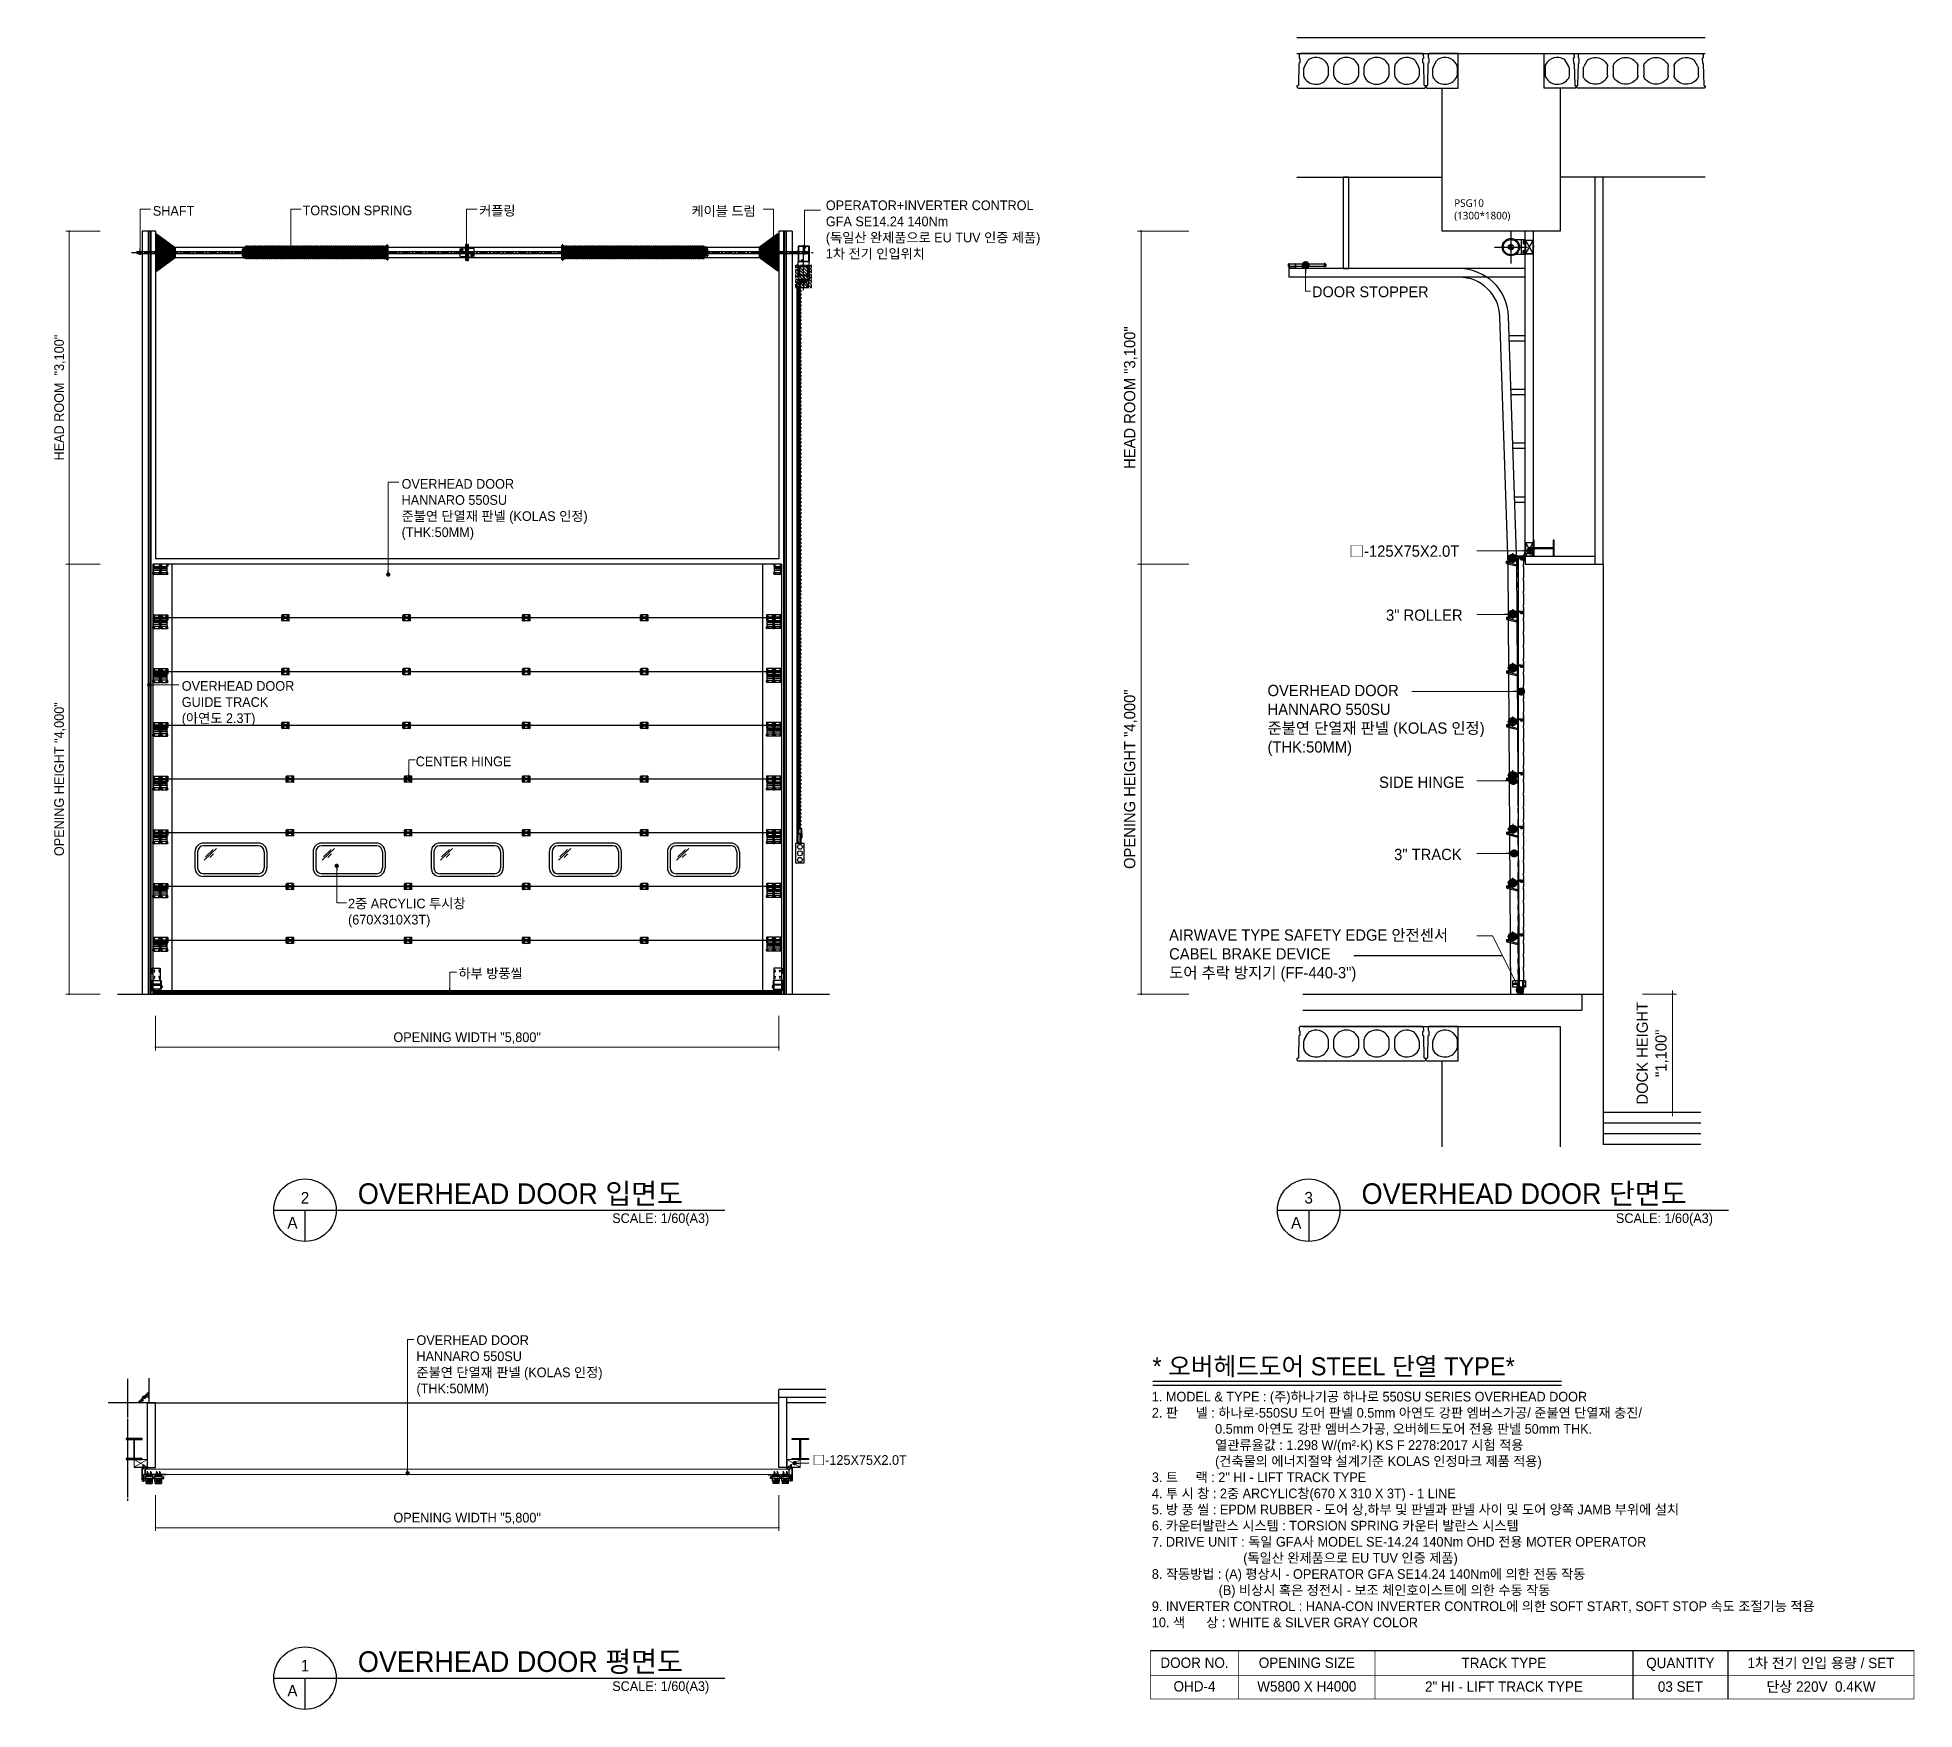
# Model space of a CAD drawing. Header units: millimetres. Extents: x 1448 to 104164, y -19509 to -89.
# Drawn here: x 78684 to 96151, y -16558 to -1003 of the extents above; entities that cross this region are included whole.
import ezdxf
from ezdxf.enums import TextEntityAlignment as Align

# ---------------------------------------------------------------- set-up
doc = ezdxf.new("R2010")
doc.units = ezdxf.units.MM
doc.header["$LTSCALE"] = 60
doc.header["$MEASUREMENT"] = 0
doc.header["$PDSIZE"] = -10
for name, pattern in [('0731_main_plan$0$form_$0$y-Landschaft$0$_$1$20120914_Verkehrsflächen_Grün$0$20120628_xref - Gammel$1$3_H-GL_F1_U3 - Default$0${ Offset Lines }', [0]), ('CEN', [62, 60, -1, 0, -1]), ('CENTER', [2, 1.25, -0.25, 0.25, -0.25]), ('CENTERX2', [101.6, 63.5, -12.7, 12.7, -12.7]), ('CONTIN', [0]), ('DASHDOT', [1, 0.5, -0.25, 0, -0.25]), ('DASHED', [0.75, 0.5, -0.25]), ('HID', [2.5, 1.5, -1]), ('HIDDEN', [2, 1, -1])]:
    doc.linetypes.add(name, pattern=pattern)
doc.layers.get('0').update_dxf_attribs({"linetype": 'CONTINUOUS'})
doc.layers.get('Defpoints').update_dxf_attribs({"color": 171, "linetype": 'CONTINUOUS'})
for name, color, linetype in [('(주)하나기공-DIM', 7, 'CONTINUOUS'), ('(주)하나기공-TEXT', 3, 'CONTINUOUS'), ('0 그라스울패널', 7, 'CONTINUOUS'), ('1', 1, 'CONTIN'), ('2', 3, 'CONTINUOUS'), ('7', 7, 'CONTINUOUS'), ('8', 8, 'CONTINUOUS'), ('BOLT', 8, 'CONTINUOUS'), ('cen', 14, 'CONTINUOUS'), ('CEN(ST)', 14, 'CEN'), ('CON', 2, 'CONTINUOUS'), ('DIM', 7, 'CONTINUOUS'), ('DOR', 4, 'CONTINUOUS'), ('ELE6', 8, 'CONTINUOUS'), ('FIN', 6, 'CONTINUOUS'), ('FIN(아스콘)', 3, 'CONTINUOUS'), ('FIN(패널-T75 글라스울)', 6, 'CONTINUOUS'), ('h COLUMN', 3, 'CONTINUOUS'), ('HID', 2, 'HIDDEN'), ('ITXT', 7, 'CONTINUOUS'), ('LC-003-002-----0', 1, 'CONTINUOUS'), ('LC-005-101-----0', 1, 'CONTINUOUS'), ('LC-006-002-RND-0', 1, 'CONTINUOUS'), ('LC-015-100-D00-0', 1, 'CONTINUOUS'), ('LC-016-005-----0', 2, 'CONTINUOUS'), ('OHD', 4, 'CONTINUOUS'), ('ohdoor-1', 5, 'CONTINUOUS'), ('PANEL', 9, 'CONTINUOUS'), ('PC_SLAB', 9, 'CONTINUOUS'), ('slab - end line', 9, 'CONTINUOUS'), ('STEEL', 5, 'CONTINUOUS'), ('SYM', 7, 'CONTINUOUS'), ('TEXT', 3, 'CONTINUOUS'), ('WID', 7, 'CONTINUOUS'), ('wire-meshes', 1, 'CONTINUOUS'), ('XR-단면도$0$㈜SE&C 기둥', 2, 'CONTINUOUS'), ('도면층2', 3, 'CONTINUOUS'), ('오버헤드 FR', 7, 'CONTINUOUS')]:
    doc.layers.add(name, color=color, linetype=linetype)
doc.layers.add('가려진 것(ISO)', color=7, linetype='CONTINUOUS', lineweight=35)
doc.layers.add('가시적인 것(ISO)', color=7, linetype='CONTINUOUS', lineweight=50)
doc.styles.add('0T-OUT', font='H2GTRE.TTF')
doc.styles.get("Standard").update_dxf_attribs({"font": ''})
doc.styles.add('나눔바른고딕', font='NanumBarunGothic.ttf')
doc.styles.get('Standard').set_extended_font_data('Dotum')
doc.linetypes.add('X_LINE-ORI', pattern='A,3.5,-0.5,["X",Standard,S=0.5,R=0,X=-0.175,Y=-0.25],-0.5', length=4.5)
doc.dimstyles.new('MAIN', dxfattribs={"dimtxt": 1.5, "dimasz": 0.5, "dimexe": 1, "dimexo": 2, "dimgap": 1, "dimtad": 1, "dimdec": 0, "dimdsep": 46, "dimlunit": 6, "dimtxsty": '0T-OUT', "dimblk": 'DOT', "dimcen": 2.5, "dimdle": 2, "dimclrd": 256, "dimclre": 256, "dimclrt": 3, "dimadec": 0, "dimazin": 0, "dimtfac": 1, "dimtdec": 0, "dimtix": 1, "dimtmove": 2, "dimatfit": 3, "dimldrblk": 'DOT', "dimfxl": 1, "dimtvp": 1, "dimtolj": 1, "dimtzin": 0, "dimlwd": 0, "dimlwe": 0, "dimarcsym": 0})

msp = doc.modelspace()

# ---------------------------------------------------------------- texts
at = {"layer": '(주)하나기공-TEXT', "style": '0T-OUT'}
msp.add_text('케이블 드럼', height=90, dxfattribs=at).set_placement((84769.6, -2571.3), align=Align.TOP_LEFT)
msp.add_text('하부 방풍씰', height=90, dxfattribs=at).set_placement((82601.6, -9754.5))
at = {"layer": '(주)하나기공-TEXT', "color": 2, "style": '0T-OUT'}
msp.add_text('* 오버헤드도어 STEEL 단열 TYPE*', height=168, dxfattribs=at).set_placement((89059.7, -13449.6))
at = {"layer": '(주)하나기공-TEXT', "color": 0, "style": '0T-OUT'}
for s, height, p in [('1차 전기 인입 용량 / SET', 96.033, (95280.7, -16125.9)), ('DOOR NO.', 96.03, (89451, -16123.5)), ('OPENING SIZE', 96.033, (90495.6, -16123.5)), ('TRACK TYPE', 96.03, (92330, -16125.9)), ('QUANTITY', 96.03, (93971.8, -16125.9)), ('OHD-4', 96.03, (89451, -16343.2)), ('W5800 X H4000', 96.033, (90495.6, -16343.2)), ('2" HI - LIFT TRACK TYPE', 96.033, (92330, -16345.6)), ('03 SET', 96.03, (93971.8, -16345.6)), ('단상 220V  0.4KW', 96.033, (95280.7, -16345.6))]:
    msp.add_text(s, height=height, dxfattribs=at).set_placement(p, align=Align.MIDDLE_CENTER)
at = {"layer": '(주)하나기공-TEXT', "attachment_point": 1, "style": '0T-OUT'}
for s, insert, char_height in [(' SHAFT', (79724.3, -2570.3), 90), ('TORSION SPRING', (81150.6, -2566.3), 90), ('커플링', (82793.8, -2569), 90), ('OPERATOR+INVERTER CONTROL\\PGFA SE14.24 140Nm\\P(독일산 완제품으로 EU TUV 인증 제품)\\P1차 전기 인입위치', (86020.1, -2518.3), 90), ('{\\fExpo M|b0|i0|c129|p18;\\H0.95833x;DOOR STOPPER}', (90544.9, -3317.7), 105), ('{\\C256;OVERHEAD DOOR\\PHANNARO 550SU\\P준불연 단열재 판넬 (KOLAS 인정)\\P(THK:50MM)}', (82072.1, -5110.2), 90), ('{\\fExpo M|b0|i0|c129|p18;\\H0.95833x;□}-125X75X2.0T', (90891.5, -5728.6), 105), ('3" ROLLER', (91232.8, -6324), 105), ('OVERHEAD DOOR\\PGUIDE TRACK\\P(아연도 2.3T)', (80026.5, -6990.3), 90), ('OVERHEAD DOOR\\PHANNARO 550SU\\P준불연 단열재 판넬 (KOLAS 인정)\\P(THK:50MM)', (90130.4, -7025.1), 105), ('CENTER HINGE', (82203.6, -7692.4), 90), ('SIDE HINGE', (91168.1, -7878.8), 105), ('3" TRACK', (91308.2, -8550.5), 105), ('2중 ARCYLIC 투시창\\P(670X310X3T)', (81573.6, -9014.8), 90), ('AIRWAVE TYPE SAFETY EDGE 안전센서\\PCABEL BRAKE DEVICE\\P도어 추락 방지기 (FF-440-3")', (89214.7, -9300.5), 105), ('{\\C256;OVERHEAD DOOR\\PHANNARO 550SU\\P준불연 단열재 판넬 (KOLAS 인정)\\P(THK:50MM)}', (82210.2, -13076.8), 90), ('{\\fExpo M|b0|i0|c129|p18;\\H0.95833x;\\C256;□\\fHYGothic-Extra|b0|i0|c129|p18;\\H1.0435x;\\C3;-125X75X2.0T}', (85896.1, -14192.4), 90)]:
    msp.add_mtext(s, dxfattribs=dict(at, insert=insert, char_height=char_height))
at = {"insert": (89053.8, -13602.7), "char_height": 90, "width": 13448.432, "attachment_point": 1, "style": '0T-OUT'}
msp.add_mtext('1. MODEL & TYPE : (주)하나기공 하나로 550SU SERIES OVERHEAD DOOR\\P2. 판     넬 : 하나로-550SU 도어 판넬 0.5mm 아연도 강판 엠버스가공/ 준불연 단열재 충진/\\P                  0.5mm 아연도 강판 엠버스가공, 오버헤드도어 전용 판넬 50mm THK.\\P{\\A1;                  열관류율값 : 1.298 W/(m²\\A0;\\fArial|b0|i0|c129|p34;\\H0.95833x;·\\A1;\\fHYGothic-Extra|b0|i0|c129|p18;\\H1.0435x;K) KS F 2278:2017 시험 적용}\\P                  (건축물의 에너지절약 설계기준 KOLAS 인정마크 제품 적용)\\P3. 트     랙 : 2" HI - LIFT TRACK TYPE\\P4. 투 시 창 : 2중 ARCYLIC창(670 X 310 X 3T) - 1 LINE\\P5. 방 풍 씰 : EPDM RUBBER - 도어 상,하부 및 판넬과 판넬 사이 및 도어 양쪽 JAMB 부위에 설치\\P6. 카운터발란스 시스템 : TORSION SPRING 카운터 발란스 시스템\\P7. {\\A1;DRIVE UNIT : 독일 GFA사 MODEL SE-14.24 140Nm OHD 전용 MOTER OPERATOR\\P                          (독일산 완제품으로 EU TUV 인증 제품)\\P8. 작동방법 : (A) 평상시 - OPERATOR GFA SE14.24 140Nm에 의한 전동 작동\\P                   (B) 비상시 혹은 정전시 - 보조 체인호이스트에 의한 수동 작동\\P9. INVERTER CONTROL : HANA-CON INVERTER CONTROL에 의한 SOFT START, SOFT STOP 속도 조절기능 적용}\\P10. 색      상 : WHITE & SILVER GRAY COLOR', dxfattribs=at)
at = {"layer": 'Defpoints', "ltscale": 0.1, "insert": (91867.8, -2507.5), "char_height": 70, "attachment_point": 1, "style": '나눔바른고딕'}
msp.add_mtext_dynamic_manual_height_columns('PSG10\\P(1300*1800)', width=368.584, gutter_width=15000, heights=[0], dxfattribs=at)
at = {"layer": 'TEXT', "style": '0T-OUT'}
for s, p in [('OVERHEAD DOOR 입면도', (81664.9, -11855)), ('OVERHEAD DOOR 단면도', (91005.3, -11855)), ('OVERHEAD DOOR 평면도', (81664.9, -16209.1))]:
    msp.add_text(s, height=192, dxfattribs=at).set_placement(p)
for s, p in [('2', (81172.9, -11796.9)), ('3', (90513.3, -11796.9)), ('A', (81056.5, -12029.6)), ('A', (90396.9, -12029.6)), ('1', (81172.9, -16151)), ('A', (81056.5, -16383.7))]:
    msp.add_text(s, height=108, dxfattribs=at).set_placement(p, align=Align.MIDDLE)
for p in [(84934.9, -11942.3), (94275.4, -11942.3), (84934.9, -16296.4)]:
    msp.add_text('SCALE: 1/60(A3)', height=90, dxfattribs=at).set_placement(p, align=Align.TOP_RIGHT)

# ---------------------------------------------------------------- blocks, each defined once
blk = doc.blocks.new('_Dot')
at = {"color": 0, "linetype": 'ByBlock', "lineweight": -2}
blk.add_line((-0.5, 0), (-1, 0), dxfattribs=at)
at = {"color": 0, "linetype": 'ByBlock', "const_width": 0.5}
blk.add_lwpolyline([(-0.25, 0, 1), (0.25, 0, 1)], format="xyb", close=True, dxfattribs=at)
blk = doc.blocks.new('*D138')
at = {"layer": '(주)하나기공-DIM', "lineweight": 0, "ltscale": 0.5, "transparency": 16777216}
for p, q in [((79268, -2803), (78948, -2803)), ((78978, -5888), (78978, -2818)), ((79268, -5903), (78948, -5903))]:
    blk.add_line(p, q, dxfattribs=at)
at = {"layer": 'Defpoints', "color": 0, "ltscale": 0.5, "transparency": 16777216}
for p in [(78978, -2803), (79328, -2803), (79328, -5903)]:
    blk.add_point(p, dxfattribs=at)
at = {"layer": '(주)하나기공-DIM', "lineweight": 0, "ltscale": 0.5, "transparency": 16777216, "xscale": 15, "yscale": 15, "zscale": 15}
for p, rotation in [((78978, -2803), 90), ((78978, -5903), 270)]:
    blk.add_blockref('_Dot', p, dxfattribs=dict(at, rotation=rotation))
at = {"layer": '(주)하나기공-DIM', "color": 3, "lineweight": 0, "ltscale": 0.5, "transparency": 16777216, "insert": (78893, -4353), "char_height": 90, "attachment_point": 5, "rotation": 90, "style": '0T-OUT'}
blk.add_mtext('\\A1;HEAD ROOM  "3,100"', dxfattribs=at)
blk = doc.blocks.new('*D132')
at = {"layer": '(주)하나기공-DIM', "lineweight": 0, "ltscale": 0.5, "transparency": 16777216}
for p, q in [((79268, -5903), (78948, -5903)), ((78978, -5918), (78978, -9888)), ((79268, -9903), (78948, -9903))]:
    blk.add_line(p, q, dxfattribs=at)
at = {"layer": 'Defpoints', "color": 0, "ltscale": 0.5, "transparency": 16777216}
for p in [(79328, -5903), (78978, -9903), (79328, -9903)]:
    blk.add_point(p, dxfattribs=at)
at = {"layer": '(주)하나기공-DIM', "lineweight": 0, "ltscale": 0.5, "transparency": 16777216, "xscale": 15, "yscale": 15, "zscale": 15}
for p, rotation in [((78978, -5903), 90), ((78978, -9903), 270)]:
    blk.add_blockref('_Dot', p, dxfattribs=dict(at, rotation=rotation))
at = {"layer": '(주)하나기공-DIM', "color": 3, "lineweight": 0, "ltscale": 0.5, "transparency": 16777216, "insert": (78893, -7903), "char_height": 90, "attachment_point": 5, "rotation": 90, "style": '0T-OUT'}
blk.add_mtext('\\A1;OPENING HEIGHT "4,000"', dxfattribs=at)
blk = doc.blocks.new('*D133')
at = {"layer": '(주)하나기공-DIM', "lineweight": 0, "ltscale": 0.5, "transparency": 16777216}
for p, q in [((79782, -10106), (79782, -10426)), ((85582, -10106), (85582, -10426)), ((79797, -10396), (85567, -10396))]:
    blk.add_line(p, q, dxfattribs=at)
at = {"layer": 'Defpoints', "color": 0, "ltscale": 0.5, "transparency": 16777216}
for p in [(79782, -10046), (85582, -10046), (85582, -10396)]:
    blk.add_point(p, dxfattribs=at)
at = {"layer": '(주)하나기공-DIM', "lineweight": 0, "ltscale": 0.5, "transparency": 16777216, "xscale": 15, "yscale": 15, "zscale": 15, "rotation": 180}
blk.add_blockref('_Dot', (79782, -10396), dxfattribs=at)
at = {"layer": '(주)하나기공-DIM', "lineweight": 0, "ltscale": 0.5, "transparency": 16777216, "xscale": 15, "yscale": 15, "zscale": 15}
blk.add_blockref('_Dot', (85582, -10396), dxfattribs=at)
at = {"layer": '(주)하나기공-DIM', "color": 3, "lineweight": 0, "ltscale": 0.5, "transparency": 16777216, "insert": (82682, -10312), "char_height": 90, "attachment_point": 5, "style": '0T-OUT'}
blk.add_mtext('\\A1;OPENING WIDTH "5,800"', dxfattribs=at)
blk = doc.blocks.new('vsvv')
at = {"color": 2}
for p, q in [((21487675, -50955206), (21487675, -50955272)), ((21487677, -50955204), (21487726, -50955202)), ((21487728, -50955165), (21487728, -50955313)), ((21487742, -50955163), (21487729, -50955163)), ((21487742, -50955163), (21487755, -50955163)), ((21487742, -50955314), (21487742, -50955163)), ((21487742, -50955163), (21487742, -50955314)), ((21487756, -50955313), (21487756, -50955165)), ((21487807, -50955204), (21487758, -50955202)), ((21487809, -50955272), (21487809, -50955206)), ((21487677, -50955273), (21487726, -50955275)), ((21487742, -50955314), (21487729, -50955314)), ((21487742, -50955314), (21487755, -50955314)), ((21487807, -50955273), (21487758, -50955275))]:
    blk.add_line(p, q, dxfattribs=at)
at = {"color": 7}
for p, q in [((21487688, -50955223), (21487688, -50955208)), ((21487703, -50955223), (21487703, -50955208)), ((21487781, -50955254), (21487781, -50955270)), ((21487796, -50955254), (21487796, -50955270))]:
    blk.add_line(p, q, dxfattribs=at)
blk.add_line((21487742, -50955289), (21487742, -50955189))
at = {"color": 2}
for centre, start, end in [((21487677, -50955206), 92.4596, 180), ((21487726, -50955201), 272.4596, 0), ((21487758, -50955201), 180, 267.5404), ((21487807, -50955206), 0, 87.5404), ((21487677, -50955272), 180, 267.5404), ((21487726, -50955277), 0, 87.5404), ((21487758, -50955277), 92.4596, 180), ((21487807, -50955272), 272.4596, 0)]:
    blk.add_arc(centre, 1.5, start, end, dxfattribs=at)
at = {"color": 7}
for centre, start, end in [((21487729, -50955165), 90, 180), ((21487755, -50955165), 0, 90), ((21487729, -50955313), 180, 270), ((21487755, -50955313), 270, 0)]:
    blk.add_arc(centre, 1.5, start, end, dxfattribs=at)
for centre, major_axis, start_param, end_param in [((21487696, -50955208), (-7.14, 0), 3.141593, 6.283185), ((21487696, -50955209), (-7.14, 0), 3.141593, 6.283185), ((21487696, -50955211), (-7.14, 0), 3.141593, 6.283185), ((21487696, -50955214), (-7.14, 0), 3.141593, 6.283185), ((21487696, -50955216), (-7.14, 0), 3.141593, 6.283185), ((21487696, -50955219), (-7.14, 0), 3.141593, 6.283185), ((21487696, -50955221), (-7.14, 0), 3.141593, 6.283185), ((21487696, -50955221), (7.14, 0), 3.484215, 5.940563), ((21487696, -50955219), (7.14, 0), 3.976633, 5.448063), ((21487788, -50955256), (7.14, 0), 3.141593, 6.283185), ((21487788, -50955259), (7.14, 0), 3.141593, 6.283185), ((21487788, -50955261), (7.14, 0), 3.141593, 6.283185), ((21487788, -50955264), (7.14, 0), 3.141593, 6.283185), ((21487788, -50955266), (7.14, 0), 3.141593, 6.283185), ((21487788, -50955268), (7.14, 0), 3.141593, 6.283185), ((21487788, -50955270), (7.14, 0), 3.141593, 6.283185), ((21487788, -50955256), (7.14, 0), 0.342622, 2.79897), ((21487788, -50955259), (7.14, 0), 0.83504, 2.30647)]:
    blk.add_ellipse(centre, major_axis=major_axis, ratio=0.5, start_param=start_param, end_param=end_param, dxfattribs=at)
for centre, major_axis in [((21487696, -50955223), (7.14, 0)), ((21487788, -50955254), (-7.14, 0))]:
    blk.add_ellipse(centre, major_axis=major_axis, ratio=0.5, dxfattribs=at)
for points, knots in [([(21487690, -50955205), (21487690, -50955205), (21487690, -50955205), (21487690, -50955205), (21487690, -50955206), (21487690, -50955206), (21487690, -50955206), (21487690, -50955206), (21487690, -50955206), (21487691, -50955206), (21487691, -50955206), (21487691, -50955206)], [9.2219578, 9.2219578, 9.2219578, 9.2219578, 9.3213117, 9.3213117, 9.5319283, 9.5319283, 9.7425449, 9.7425449, 9.9531615, 9.9531615, 10.0960504, 10.0960504, 10.0960504, 10.0960504]), ([(21487700, -50955209), (21487701, -50955209), (21487701, -50955209), (21487701, -50955208), (21487701, -50955208), (21487701, -50955208), (21487701, -50955208), (21487701, -50955208), (21487701, -50955208), (21487701, -50955208), (21487701, -50955208), (21487701, -50955208), (21487701, -50955207), (21487701, -50955207), (21487700, -50955207), (21487700, -50955207), (21487698, -50955206), (21487698, -50955206), (21487696, -50955206), (21487695, -50955206), (21487694, -50955206), (21487693, -50955206), (21487692, -50955207), (21487691, -50955207), (21487690, -50955207), (21487690, -50955207), (21487690, -50955208), (21487690, -50955208), (21487690, -50955208), (21487690, -50955208), (21487690, -50955208), (21487690, -50955208), (21487690, -50955208), (21487690, -50955208), (21487691, -50955209), (21487691, -50955209), (21487691, -50955209)], [5.611919, 5.611919, 5.611919, 5.611919, 5.850855, 5.850855, 6.080432, 6.080432, 6.283185, 6.283185, 6.283185, 6.477943, 6.477943, 6.6727, 6.6727, 6.867457, 6.867457, 7.253905, 7.253905, 7.640352, 7.640352, 8.026799, 8.026799, 8.413247, 8.413247, 8.799694, 8.799694, 9.060503, 9.060503, 9.321312, 9.321312, 9.531928, 9.531928, 9.742545, 9.742545, 9.953161, 9.953161, 10.09605, 10.09605, 10.09605, 10.09605]), ([(21487700, -50955211), (21487701, -50955211), (21487701, -50955211), (21487701, -50955211), (21487701, -50955211), (21487701, -50955210), (21487701, -50955210), (21487701, -50955210), (21487701, -50955210), (21487701, -50955210), (21487701, -50955210), (21487701, -50955210), (21487701, -50955210), (21487701, -50955210), (21487700, -50955209), (21487700, -50955209), (21487698, -50955209), (21487698, -50955208), (21487696, -50955208), (21487695, -50955208), (21487694, -50955208), (21487693, -50955208), (21487692, -50955209), (21487691, -50955209), (21487690, -50955210), (21487690, -50955210), (21487690, -50955210), (21487690, -50955210), (21487690, -50955210), (21487690, -50955210), (21487690, -50955210), (21487690, -50955210), (21487690, -50955211), (21487690, -50955211), (21487691, -50955211), (21487691, -50955211), (21487691, -50955211)], [5.611919, 5.611919, 5.611919, 5.611919, 5.850855, 5.850855, 6.080432, 6.080432, 6.283185, 6.283185, 6.283185, 6.477943, 6.477943, 6.6727, 6.6727, 6.867457, 6.867457, 7.253905, 7.253905, 7.640352, 7.640352, 8.026799, 8.026799, 8.413247, 8.413247, 8.799694, 8.799694, 9.060503, 9.060503, 9.321312, 9.321312, 9.531928, 9.531928, 9.742545, 9.742545, 9.953161, 9.953161, 10.09605, 10.09605, 10.09605, 10.09605]), ([(21487700, -50955214), (21487701, -50955213), (21487701, -50955213), (21487701, -50955213), (21487701, -50955213), (21487701, -50955213), (21487701, -50955213), (21487701, -50955213), (21487701, -50955213), (21487701, -50955213), (21487701, -50955212), (21487701, -50955212), (21487701, -50955212), (21487701, -50955212), (21487700, -50955212), (21487700, -50955211), (21487698, -50955211), (21487698, -50955211), (21487696, -50955211), (21487695, -50955211), (21487694, -50955211), (21487693, -50955211), (21487692, -50955211), (21487691, -50955212), (21487690, -50955212), (21487690, -50955212), (21487690, -50955212), (21487690, -50955213), (21487690, -50955213), (21487690, -50955213), (21487690, -50955213), (21487690, -50955213), (21487690, -50955213), (21487690, -50955213), (21487691, -50955213), (21487691, -50955214), (21487691, -50955214)], [5.611919, 5.611919, 5.611919, 5.611919, 5.850855, 5.850855, 6.080432, 6.080432, 6.283185, 6.283185, 6.283185, 6.477943, 6.477943, 6.6727, 6.6727, 6.867457, 6.867457, 7.253905, 7.253905, 7.640352, 7.640352, 8.026799, 8.026799, 8.413247, 8.413247, 8.799694, 8.799694, 9.060503, 9.060503, 9.321312, 9.321312, 9.531928, 9.531928, 9.742545, 9.742545, 9.953161, 9.953161, 10.09605, 10.09605, 10.09605, 10.09605]), ([(21487700, -50955216), (21487701, -50955216), (21487701, -50955216), (21487701, -50955215), (21487701, -50955215), (21487701, -50955215), (21487701, -50955215), (21487701, -50955215), (21487701, -50955215), (21487701, -50955215), (21487701, -50955215), (21487701, -50955215), (21487701, -50955215), (21487701, -50955214), (21487700, -50955214), (21487700, -50955214), (21487698, -50955213), (21487698, -50955213), (21487696, -50955213), (21487695, -50955213), (21487694, -50955213), (21487693, -50955213), (21487692, -50955214), (21487691, -50955214), (21487690, -50955214), (21487690, -50955215), (21487690, -50955215), (21487690, -50955215), (21487690, -50955215), (21487690, -50955215), (21487690, -50955215), (21487690, -50955215), (21487690, -50955215), (21487690, -50955216), (21487691, -50955216), (21487691, -50955216), (21487691, -50955216)], [5.611919, 5.611919, 5.611919, 5.611919, 5.850855, 5.850855, 6.080432, 6.080432, 6.283185, 6.283185, 6.283185, 6.477943, 6.477943, 6.6727, 6.6727, 6.867457, 6.867457, 7.253905, 7.253905, 7.640352, 7.640352, 8.026799, 8.026799, 8.413247, 8.413247, 8.799694, 8.799694, 9.060503, 9.060503, 9.321312, 9.321312, 9.531928, 9.531928, 9.742545, 9.742545, 9.953161, 9.953161, 10.09605, 10.09605, 10.09605, 10.09605]), ([(21487700, -50955206), (21487701, -50955206), (21487701, -50955206), (21487701, -50955206), (21487701, -50955206), (21487701, -50955206), (21487701, -50955206), (21487701, -50955205), (21487701, -50955205), (21487701, -50955205), (21487701, -50955205), (21487701, -50955205), (21487701, -50955205)], [5.6119187, 5.6119187, 5.6119187, 5.6119187, 5.8508549, 5.8508549, 6.0804316, 6.0804316, 6.2831853, 6.2831853, 6.2831853, 6.4779427, 6.4779427, 6.4875083, 6.4875083, 6.4875083, 6.4875083]), ([(21487700, -50955218), (21487701, -50955218), (21487701, -50955218), (21487701, -50955218), (21487701, -50955218), (21487701, -50955218), (21487701, -50955218), (21487701, -50955217), (21487701, -50955217), (21487701, -50955217), (21487701, -50955217), (21487701, -50955217), (21487701, -50955217), (21487701, -50955217), (21487700, -50955216), (21487700, -50955216), (21487698, -50955216), (21487698, -50955216), (21487696, -50955215), (21487695, -50955215), (21487694, -50955216), (21487693, -50955216), (21487692, -50955216), (21487691, -50955216), (21487690, -50955217), (21487690, -50955217), (21487690, -50955217), (21487690, -50955217), (21487690, -50955217), (21487690, -50955218), (21487690, -50955218), (21487690, -50955218), (21487690, -50955218), (21487690, -50955218), (21487691, -50955218), (21487691, -50955218), (21487691, -50955218)], [5.611919, 5.611919, 5.611919, 5.611919, 5.850855, 5.850855, 6.080432, 6.080432, 6.283185, 6.283185, 6.283185, 6.477943, 6.477943, 6.6727, 6.6727, 6.867457, 6.867457, 7.253905, 7.253905, 7.640352, 7.640352, 8.026799, 8.026799, 8.413247, 8.413247, 8.799694, 8.799694, 9.060503, 9.060503, 9.321312, 9.321312, 9.531928, 9.531928, 9.742545, 9.742545, 9.953161, 9.953161, 10.09605, 10.09605, 10.09605, 10.09605]), ([(21487700, -50955221), (21487701, -50955221), (21487701, -50955221), (21487701, -50955220), (21487701, -50955220), (21487701, -50955220), (21487701, -50955220), (21487701, -50955220), (21487701, -50955220), (21487701, -50955220), (21487701, -50955220), (21487701, -50955220), (21487701, -50955219), (21487701, -50955219), (21487700, -50955219), (21487700, -50955219), (21487698, -50955218), (21487698, -50955218), (21487696, -50955218), (21487695, -50955218), (21487694, -50955218), (21487693, -50955218), (21487692, -50955219), (21487691, -50955219), (21487690, -50955219), (21487690, -50955219), (21487690, -50955220), (21487690, -50955220), (21487690, -50955220), (21487690, -50955220), (21487690, -50955220), (21487690, -50955220), (21487690, -50955220), (21487690, -50955220), (21487691, -50955221), (21487691, -50955221), (21487691, -50955221)], [5.611919, 5.611919, 5.611919, 5.611919, 5.850855, 5.850855, 6.080432, 6.080432, 6.283185, 6.283185, 6.283185, 6.477943, 6.477943, 6.6727, 6.6727, 6.867457, 6.867457, 7.253905, 7.253905, 7.640352, 7.640352, 8.026799, 8.026799, 8.413247, 8.413247, 8.799694, 8.799694, 9.060503, 9.060503, 9.321312, 9.321312, 9.531928, 9.531928, 9.742545, 9.742545, 9.953161, 9.953161, 10.09605, 10.09605, 10.09605, 10.09605]), ([(21487701, -50955222), (21487701, -50955222), (21487701, -50955222), (21487701, -50955222), (21487701, -50955222), (21487701, -50955222), (21487701, -50955222), (21487701, -50955222), (21487701, -50955222), (21487700, -50955221), (21487700, -50955221), (21487698, -50955221), (21487698, -50955220), (21487696, -50955220), (21487695, -50955220), (21487694, -50955220), (21487693, -50955220), (21487692, -50955221), (21487691, -50955221), (21487690, -50955222), (21487690, -50955222), (21487690, -50955222), (21487690, -50955222), (21487690, -50955222), (21487690, -50955222), (21487690, -50955222), (21487690, -50955222), (21487690, -50955223), (21487690, -50955223), (21487691, -50955223), (21487691, -50955223), (21487692, -50955224), (21487692, -50955224), (21487694, -50955224), (21487695, -50955224), (21487697, -50955224), (21487698, -50955224), (21487699, -50955224), (21487700, -50955224), (21487701, -50955223), (21487701, -50955223), (21487701, -50955223), (21487701, -50955223), (21487701, -50955222), (21487701, -50955222), (21487701, -50955222)], [0, 0, 0, 0, 0.048689, 0.097379, 0.194757, 0.194757, 0.389515, 0.389515, 0.584272, 0.584272, 0.970719, 0.970719, 1.357167, 1.357167, 1.743614, 1.743614, 2.130061, 2.130061, 2.516508, 2.516508, 2.777317, 2.777317, 3.038126, 3.038126, 3.248743, 3.248743, 3.45936, 3.45936, 3.669976, 3.669976, 3.880593, 3.880593, 4.31963, 4.31963, 4.758667, 4.758667, 5.197704, 5.197704, 5.565581, 5.565581, 5.850855, 5.850855, 6.080432, 6.080432, 6.283185, 6.283185, 6.283185, 6.283185]), ([(21487691, -50955221), (21487692, -50955221), (21487692, -50955222), (21487694, -50955222), (21487695, -50955222), (21487697, -50955222), (21487698, -50955222), (21487699, -50955221), (21487700, -50955221), (21487700, -50955221)], [3.935352, 3.935352, 3.935352, 3.935352, 4.31963, 4.31963, 4.758667, 4.758667, 5.197704, 5.197704, 5.489387, 5.489387, 5.489387, 5.489387]), ([(21487783, -50955255), (21487783, -50955255), (21487783, -50955255), (21487783, -50955255), (21487783, -50955255), (21487783, -50955255), (21487783, -50955256), (21487783, -50955256), (21487783, -50955256), (21487784, -50955256), (21487784, -50955257), (21487786, -50955257), (21487786, -50955257), (21487788, -50955257), (21487789, -50955257), (21487790, -50955257), (21487791, -50955257), (21487793, -50955257), (21487793, -50955256), (21487794, -50955256), (21487794, -50955256), (21487794, -50955256), (21487794, -50955255), (21487794, -50955255), (21487794, -50955255), (21487794, -50955255), (21487794, -50955255), (21487794, -50955255), (21487794, -50955255), (21487794, -50955254), (21487793, -50955254), (21487793, -50955254), (21487792, -50955254), (21487790, -50955253), (21487789, -50955253), (21487787, -50955253), (21487786, -50955253), (21487785, -50955254), (21487784, -50955254), (21487784, -50955254), (21487783, -50955255), (21487783, -50955255), (21487783, -50955255), (21487783, -50955255), (21487783, -50955255), (21487783, -50955255)], [0, 0, 0, 0, 0.048689, 0.097379, 0.194757, 0.194757, 0.389515, 0.389515, 0.584272, 0.584272, 0.970719, 0.970719, 1.357167, 1.357167, 1.743614, 1.743614, 2.130061, 2.130061, 2.516508, 2.516508, 2.777317, 2.777317, 3.038126, 3.038126, 3.248743, 3.248743, 3.45936, 3.45936, 3.669976, 3.669976, 3.880593, 3.880593, 4.31963, 4.31963, 4.758667, 4.758667, 5.197704, 5.197704, 5.565581, 5.565581, 5.850855, 5.850855, 6.080432, 6.080432, 6.283185, 6.283185, 6.283185, 6.283185]), ([(21487784, -50955257), (21487783, -50955257), (21487783, -50955257), (21487783, -50955257), (21487783, -50955257), (21487783, -50955258), (21487783, -50955258), (21487783, -50955258), (21487783, -50955258), (21487783, -50955258), (21487783, -50955258), (21487783, -50955258), (21487783, -50955258), (21487783, -50955258), (21487784, -50955259), (21487784, -50955259), (21487786, -50955259), (21487786, -50955260), (21487788, -50955260), (21487789, -50955260), (21487790, -50955260), (21487791, -50955259), (21487793, -50955259), (21487793, -50955259), (21487794, -50955258), (21487794, -50955258), (21487794, -50955258), (21487794, -50955258), (21487794, -50955258), (21487794, -50955258), (21487794, -50955258), (21487794, -50955257), (21487794, -50955257), (21487794, -50955257), (21487794, -50955257), (21487793, -50955257), (21487793, -50955257)], [5.611919, 5.611919, 5.611919, 5.611919, 5.850855, 5.850855, 6.080432, 6.080432, 6.283185, 6.283185, 6.283185, 6.477943, 6.477943, 6.6727, 6.6727, 6.867457, 6.867457, 7.253905, 7.253905, 7.640352, 7.640352, 8.026799, 8.026799, 8.413247, 8.413247, 8.799694, 8.799694, 9.060503, 9.060503, 9.321312, 9.321312, 9.531928, 9.531928, 9.742545, 9.742545, 9.953161, 9.953161, 10.09605, 10.09605, 10.09605, 10.09605]), ([(21487784, -50955259), (21487783, -50955259), (21487783, -50955259), (21487783, -50955260), (21487783, -50955260), (21487783, -50955260), (21487783, -50955260), (21487783, -50955260), (21487783, -50955260), (21487783, -50955260), (21487783, -50955260), (21487783, -50955260), (21487783, -50955261), (21487783, -50955261), (21487784, -50955261), (21487784, -50955261), (21487786, -50955262), (21487786, -50955262), (21487788, -50955262), (21487789, -50955262), (21487790, -50955262), (21487791, -50955262), (21487793, -50955261), (21487793, -50955261), (21487794, -50955261), (21487794, -50955261), (21487794, -50955260), (21487794, -50955260), (21487794, -50955260), (21487794, -50955260), (21487794, -50955260), (21487794, -50955260), (21487794, -50955260), (21487794, -50955260), (21487794, -50955259), (21487793, -50955259), (21487793, -50955259)], [5.611919, 5.611919, 5.611919, 5.611919, 5.850855, 5.850855, 6.080432, 6.080432, 6.283185, 6.283185, 6.283185, 6.477943, 6.477943, 6.6727, 6.6727, 6.867457, 6.867457, 7.253905, 7.253905, 7.640352, 7.640352, 8.026799, 8.026799, 8.413247, 8.413247, 8.799694, 8.799694, 9.060503, 9.060503, 9.321312, 9.321312, 9.531928, 9.531928, 9.742545, 9.742545, 9.953161, 9.953161, 10.09605, 10.09605, 10.09605, 10.09605]), ([(21487784, -50955262), (21487783, -50955262), (21487783, -50955262), (21487783, -50955262), (21487783, -50955262), (21487783, -50955262), (21487783, -50955262), (21487783, -50955262), (21487783, -50955263), (21487783, -50955263), (21487783, -50955263), (21487783, -50955263), (21487783, -50955263), (21487783, -50955263), (21487784, -50955264), (21487784, -50955264), (21487786, -50955264), (21487786, -50955264), (21487788, -50955265), (21487789, -50955265), (21487790, -50955264), (21487791, -50955264), (21487793, -50955264), (21487793, -50955264), (21487794, -50955263), (21487794, -50955263), (21487794, -50955263), (21487794, -50955263), (21487794, -50955263), (21487794, -50955262), (21487794, -50955262), (21487794, -50955262), (21487794, -50955262), (21487794, -50955262), (21487794, -50955262), (21487793, -50955262), (21487793, -50955262)], [5.611919, 5.611919, 5.611919, 5.611919, 5.850855, 5.850855, 6.080432, 6.080432, 6.283185, 6.283185, 6.283185, 6.477943, 6.477943, 6.6727, 6.6727, 6.867457, 6.867457, 7.253905, 7.253905, 7.640352, 7.640352, 8.026799, 8.026799, 8.413247, 8.413247, 8.799694, 8.799694, 9.060503, 9.060503, 9.321312, 9.321312, 9.531928, 9.531928, 9.742545, 9.742545, 9.953161, 9.953161, 10.09605, 10.09605, 10.09605, 10.09605]), ([(21487784, -50955264), (21487783, -50955264), (21487783, -50955264), (21487783, -50955265), (21487783, -50955265), (21487783, -50955265), (21487783, -50955265), (21487783, -50955265), (21487783, -50955265), (21487783, -50955265), (21487783, -50955265), (21487783, -50955265), (21487783, -50955265), (21487783, -50955266), (21487784, -50955266), (21487784, -50955266), (21487786, -50955267), (21487786, -50955267), (21487788, -50955267), (21487789, -50955267), (21487790, -50955267), (21487791, -50955267), (21487793, -50955266), (21487793, -50955266), (21487794, -50955266), (21487794, -50955265), (21487794, -50955265), (21487794, -50955265), (21487794, -50955265), (21487794, -50955265), (21487794, -50955265), (21487794, -50955265), (21487794, -50955264), (21487794, -50955264), (21487794, -50955264), (21487793, -50955264), (21487793, -50955264)], [5.611919, 5.611919, 5.611919, 5.611919, 5.850855, 5.850855, 6.080432, 6.080432, 6.283185, 6.283185, 6.283185, 6.477943, 6.477943, 6.6727, 6.6727, 6.867457, 6.867457, 7.253905, 7.253905, 7.640352, 7.640352, 8.026799, 8.026799, 8.413247, 8.413247, 8.799694, 8.799694, 9.060503, 9.060503, 9.321312, 9.321312, 9.531928, 9.531928, 9.742545, 9.742545, 9.953161, 9.953161, 10.09605, 10.09605, 10.09605, 10.09605]), ([(21487784, -50955266), (21487783, -50955266), (21487783, -50955267), (21487783, -50955267), (21487783, -50955267), (21487783, -50955267), (21487783, -50955267), (21487783, -50955267), (21487783, -50955267), (21487783, -50955267), (21487783, -50955267), (21487783, -50955268), (21487783, -50955268), (21487783, -50955268), (21487784, -50955268), (21487784, -50955269), (21487786, -50955269), (21487786, -50955269), (21487788, -50955269), (21487789, -50955269), (21487790, -50955269), (21487791, -50955269), (21487793, -50955269), (21487793, -50955268), (21487794, -50955268), (21487794, -50955268), (21487794, -50955268), (21487794, -50955267), (21487794, -50955267), (21487794, -50955267), (21487794, -50955267), (21487794, -50955267), (21487794, -50955267), (21487794, -50955267), (21487794, -50955267), (21487793, -50955266), (21487793, -50955266)], [5.611919, 5.611919, 5.611919, 5.611919, 5.850855, 5.850855, 6.080432, 6.080432, 6.283185, 6.283185, 6.283185, 6.477943, 6.477943, 6.6727, 6.6727, 6.867457, 6.867457, 7.253905, 7.253905, 7.640352, 7.640352, 8.026799, 8.026799, 8.413247, 8.413247, 8.799694, 8.799694, 9.060503, 9.060503, 9.321312, 9.321312, 9.531928, 9.531928, 9.742545, 9.742545, 9.953161, 9.953161, 10.09605, 10.09605, 10.09605, 10.09605]), ([(21487784, -50955269), (21487783, -50955269), (21487783, -50955269), (21487783, -50955269), (21487783, -50955269), (21487783, -50955270), (21487783, -50955270), (21487783, -50955270), (21487783, -50955270), (21487783, -50955270), (21487783, -50955270), (21487783, -50955270), (21487783, -50955270), (21487783, -50955270), (21487784, -50955271), (21487784, -50955271), (21487786, -50955271), (21487786, -50955272), (21487788, -50955272), (21487789, -50955272), (21487790, -50955272), (21487791, -50955271), (21487793, -50955271), (21487793, -50955271), (21487794, -50955270), (21487794, -50955270), (21487794, -50955270), (21487794, -50955270), (21487794, -50955270), (21487794, -50955270), (21487794, -50955270), (21487794, -50955269), (21487794, -50955269), (21487794, -50955269), (21487794, -50955269), (21487793, -50955269), (21487793, -50955269)], [5.611919, 5.611919, 5.611919, 5.611919, 5.850855, 5.850855, 6.080432, 6.080432, 6.283185, 6.283185, 6.283185, 6.477943, 6.477943, 6.6727, 6.6727, 6.867457, 6.867457, 7.253905, 7.253905, 7.640352, 7.640352, 8.026799, 8.026799, 8.413247, 8.413247, 8.799694, 8.799694, 9.060503, 9.060503, 9.321312, 9.321312, 9.531928, 9.531928, 9.742545, 9.742545, 9.953161, 9.953161, 10.09605, 10.09605, 10.09605, 10.09605]), ([(21487784, -50955271), (21487783, -50955271), (21487783, -50955271), (21487783, -50955272), (21487783, -50955272), (21487783, -50955272), (21487783, -50955272), (21487783, -50955272), (21487783, -50955272), (21487783, -50955272), (21487783, -50955272), (21487783, -50955272), (21487783, -50955272)], [5.6119187, 5.6119187, 5.6119187, 5.6119187, 5.8508549, 5.8508549, 6.0804316, 6.0804316, 6.2831853, 6.2831853, 6.2831853, 6.4779427, 6.4779427, 6.4875083, 6.4875083, 6.4875083, 6.4875083]), ([(21487793, -50955256), (21487792, -50955256), (21487792, -50955256), (21487790, -50955256), (21487789, -50955256), (21487787, -50955256), (21487786, -50955256), (21487785, -50955256), (21487785, -50955256), (21487784, -50955256)], [3.935352, 3.935352, 3.935352, 3.935352, 4.31963, 4.31963, 4.758667, 4.758667, 5.197704, 5.197704, 5.489387, 5.489387, 5.489387, 5.489387]), ([(21487794, -50955272), (21487794, -50955272), (21487794, -50955272), (21487794, -50955272), (21487794, -50955272), (21487794, -50955272), (21487794, -50955272), (21487794, -50955272), (21487794, -50955272), (21487794, -50955271), (21487793, -50955271), (21487793, -50955271)], [9.2219578, 9.2219578, 9.2219578, 9.2219578, 9.3213117, 9.3213117, 9.5319283, 9.5319283, 9.7425449, 9.7425449, 9.9531615, 9.9531615, 10.0960504, 10.0960504, 10.0960504, 10.0960504])]:
    blk.add_open_spline(points, degree=3, knots=knots, dxfattribs=at)
at = {"layer": 'HID', "color": 7}
for centre, radius in [((21487696, -50955239), 7.14), ((21487696, -50955239), 5.64), ((21487788, -50955239), 7.14), ((21487788, -50955239), 5.64)]:
    blk.add_circle(centre, radius, dxfattribs=at)
blk = doc.blocks.new('gf')
at = {"color": 3}
for p, q in [((21501219, -50950300), (21501219, -50950430)), ((21501229, -50950300), (21501219, -50950300)), ((21501229, -50950300), (21501229, -50950430)), ((21501219, -50950330), (21501182, -50950334)), ((21501182, -50950334), (21501182, -50950397)), ((21501219, -50950401), (21501182, -50950397)), ((21501185, -50950334), (21501185, -50950397)), ((21501186, -50950333), (21501186, -50950397)), ((21501192, -50950333), (21501192, -50950398)), ((21501193, -50950333), (21501193, -50950398)), ((21501199, -50950332), (21501199, -50950399)), ((21501200, -50950332), (21501200, -50950399)), ((21501206, -50950331), (21501206, -50950399)), ((21501207, -50950331), (21501207, -50950400)), ((21501213, -50950330), (21501213, -50950400)), ((21501214, -50950330), (21501214, -50950400)), ((21501229, -50950430), (21501219, -50950430))]:
    blk.add_line(p, q, dxfattribs=at)
at = {"color": 1, "linetype": 'CENTERX2'}
blk.add_line((21501236, -50950365), (21501175, -50950365), dxfattribs=at)
blk = doc.blocks.new('bvde')
at = {"color": 3}
for p, q in [((21501406, -50950316), (21501406, -50950326)), ((21501406, -50950316), (21501412, -50950316)), ((21501412, -50950297), (21501412, -50950316)), ((21501412, -50950297), (21501479, -50950297)), ((21501424, -50950297), (21501424, -50950329)), ((21501425, -50950297), (21501425, -50950329)), ((21501427, -50950297), (21501427, -50950329)), ((21501437, -50950297), (21501437, -50950396)), ((21501438, -50950297), (21501438, -50950396)), ((21501446, -50950297), (21501446, -50950396)), ((21501447, -50950297), (21501447, -50950396)), ((21501455, -50950297), (21501455, -50950396)), ((21501456, -50950297), (21501456, -50950396)), ((21501464, -50950297), (21501464, -50950396)), ((21501465, -50950297), (21501465, -50950396)), ((21501473, -50950297), (21501473, -50950396)), ((21501474, -50950297), (21501474, -50950396)), ((21501479, -50950297), (21501479, -50950396)), ((21501406, -50950326), (21501412, -50950326)), ((21501406, -50950367), (21501406, -50950377)), ((21501406, -50950367), (21501412, -50950367)), ((21501406, -50950377), (21501412, -50950377)), ((21501412, -50950326), (21501412, -50950367)), ((21501422, -50950334), (21501412, -50950326)), ((21501421, -50950359), (21501412, -50950367)), ((21501412, -50950377), (21501412, -50950396)), ((21501412, -50950396), (21501479, -50950396)), ((21501437, -50950329), (21501429, -50950332)), ((21501437, -50950364), (21501429, -50950361))]:
    blk.add_line(p, q, dxfattribs=at)
at = {"color": 1, "linetype": 'CENTERX2'}
blk.add_line((21501396, -50950346), (21501491, -50950346), dxfattribs=at)
at = {"color": 1}
for p, q in [((21501420, -50950373), (21501420, -50950379)), ((21501420, -50950373), (21501430, -50950373)), ((21501420, -50950379), (21501430, -50950379)), ((21501421, -50950359), (21501421, -50950373)), ((21501421, -50950359), (21501422, -50950359)), ((21501421, -50950360), (21501422, -50950360)), ((21501421, -50950360), (21501422, -50950360)), ((21501421, -50950361), (21501422, -50950361)), ((21501421, -50950362), (21501422, -50950362)), ((21501421, -50950363), (21501430, -50950363)), ((21501421, -50950363), (21501423, -50950363)), ((21501421, -50950364), (21501430, -50950364)), ((21501421, -50950365), (21501430, -50950365)), ((21501421, -50950366), (21501430, -50950366)), ((21501421, -50950366), (21501430, -50950366)), ((21501421, -50950367), (21501430, -50950367)), ((21501421, -50950368), (21501430, -50950368)), ((21501421, -50950369), (21501430, -50950369)), ((21501421, -50950369), (21501430, -50950369)), ((21501421, -50950370), (21501430, -50950370)), ((21501421, -50950371), (21501430, -50950371)), ((21501421, -50950372), (21501430, -50950372)), ((21501421, -50950372), (21501430, -50950372)), ((21501427, -50950363), (21501430, -50950363)), ((21501428, -50950361), (21501430, -50950361)), ((21501428, -50950362), (21501430, -50950362)), ((21501430, -50950361), (21501430, -50950373)), ((21501430, -50950373), (21501430, -50950379))]:
    blk.add_line(p, q, dxfattribs=at)
at = {"color": 3}
blk.add_circle((21501425, -50950346), 8.5, dxfattribs=at)
for centre, radius, start, end in [((21501425, -50950346), 13, 104.9358, 255.0429), ((21501425, -50950333), 3.5, 16.8103, 196.8103), ((21501425, -50950360), 3.5, 163.4646, 343.1217)]:
    blk.add_arc(centre, radius, start, end, dxfattribs=at)
blk = doc.blocks.new('토션스프링1')
at = {"layer": '가려진 것(ISO)', "flags": 128}
for points in [[(21462157, -50955409), (21462157, -50955409), (21462157, -50955409), (21462157, -50955409), (21462157, -50955409), (21462157, -50955409), (21462157, -50955409), (21462158, -50955410), (21462158, -50955410), (21462158, -50955410), (21462158, -50955410), (21462159, -50955410), (21462159, -50955411), (21462159, -50955411), (21462160, -50955411), (21462160, -50955411), (21462161, -50955411), (21462161, -50955411), (21462162, -50955411), (21462162, -50955411), (21462163, -50955411), (21462163, -50955410), (21462163, -50955410), (21462164, -50955410), (21462164, -50955410), (21462164, -50955410), (21462164, -50955409), (21462164, -50955409), (21462164, -50955409), (21462164, -50955409), (21462164, -50955409), (21462164, -50955409), (21462164, -50955409), (21462164, -50955409), (21462164, -50955409), (21462164, -50955409), (21462164, -50955409), (21462164, -50955409), (21462164, -50955410), (21462164, -50955410), (21462164, -50955410), (21462164, -50955411), (21462164, -50955411), (21462164, -50955411), (21462164, -50955412), (21462164, -50955412), (21462164, -50955412), (21462164, -50955413), (21462164, -50955413), (21462164, -50955414), (21462164, -50955414), (21462164, -50955415), (21462164, -50955415), (21462163, -50955416), (21462163, -50955417), (21462163, -50955417), (21462163, -50955418), (21462163, -50955419), (21462163, -50955419), (21462163, -50955420), (21462163, -50955421), (21462163, -50955421), (21462163, -50955422), (21462163, -50955423), (21462163, -50955424), (21462163, -50955425), (21462163, -50955425), (21462163, -50955426), (21462163, -50955427), (21462163, -50955428), (21462163, -50955429), (21462163, -50955430), (21462163, -50955431), (21462163, -50955432), (21462163, -50955433), (21462163, -50955434), (21462163, -50955435), (21462163, -50955436), (21462163, -50955437), (21462163, -50955438), (21462163, -50955439), (21462163, -50955440), (21462163, -50955441), (21462163, -50955442), (21462163, -50955443), (21462163, -50955444), (21462163, -50955445), (21462163, -50955446), (21462163, -50955447), (21462163, -50955448), (21462163, -50955449), (21462163, -50955451), (21462163, -50955452), (21462163, -50955453), (21462163, -50955454), (21462163, -50955455), (21462163, -50955456), (21462163, -50955457), (21462163, -50955459), (21462163, -50955460), (21462163, -50955461), (21462163, -50955462), (21462163, -50955463), (21462163, -50955465), (21462163, -50955466), (21462163, -50955467), (21462163, -50955468), (21462163, -50955469), (21462163, -50955471), (21462163, -50955472), (21462163, -50955473), (21462163, -50955474), (21462163, -50955467), (21462163, -50955469), (21462163, -50955470), (21462163, -50955471), (21462163, -50955460), (21462163, -50955461), (21462163, -50955463), (21462163, -50955464), (21462163, -50955465), (21462163, -50955466), (21462163, -50955467), (21462163, -50955469), (21462163, -50955470), (21462163, -50955471), (21462163, -50955472), (21462163, -50955473), (21462163, -50955474), (21462163, -50955467), (21462163, -50955469), (21462163, -50955470), (21462163, -50955471), (21462163, -50955472), (21462163, -50955473), (21462163, -50955474), (21462163, -50955475), (21462163, -50955476), (21462163, -50955477), (21462163, -50955478), (21462163, -50955479), (21462163, -50955480), (21462163, -50955481), (21462163, -50955482)], [(21462173, -50955507), (21462173, -50955507), (21462173, -50955507), (21462173, -50955507), (21462173, -50955507), (21462173, -50955507), (21462173, -50955507), (21462173, -50955507), (21462172, -50955506), (21462172, -50955506), (21462172, -50955506), (21462172, -50955506), (21462172, -50955506), (21462172, -50955506), (21462171, -50955505), (21462171, -50955505), (21462171, -50955505), (21462170, -50955505), (21462170, -50955505), (21462170, -50955505), (21462169, -50955505), (21462169, -50955505), (21462169, -50955505), (21462168, -50955505), (21462168, -50955505), (21462168, -50955505), (21462167, -50955505), (21462167, -50955506), (21462167, -50955506), (21462167, -50955506), (21462167, -50955506), (21462166, -50955506), (21462166, -50955506), (21462166, -50955507), (21462166, -50955507), (21462166, -50955507), (21462166, -50955507), (21462166, -50955507), (21462166, -50955507), (21462166, -50955507), (21462166, -50955507), (21462166, -50955507), (21462166, -50955507), (21462166, -50955507), (21462166, -50955507), (21462166, -50955507), (21462166, -50955507), (21462166, -50955506), (21462166, -50955506), (21462166, -50955505), (21462166, -50955505), (21462166, -50955504), (21462166, -50955504), (21462166, -50955503), (21462166, -50955502), (21462167, -50955502), (21462167, -50955501), (21462167, -50955500), (21462167, -50955499), (21462167, -50955498), (21462167, -50955497), (21462167, -50955496), (21462167, -50955495), (21462167, -50955494), (21462167, -50955493), (21462167, -50955492), (21462167, -50955491), (21462167, -50955490), (21462167, -50955489), (21462168, -50955487), (21462168, -50955486), (21462168, -50955485), (21462168, -50955483), (21462168, -50955482), (21462168, -50955481), (21462168, -50955479), (21462168, -50955478), (21462168, -50955476), (21462168, -50955475), (21462168, -50955473), (21462168, -50955472), (21462168, -50955470), (21462168, -50955469), (21462169, -50955467), (21462169, -50955474), (21462169, -50955472), (21462169, -50955470), (21462169, -50955469), (21462169, -50955467), (21462169, -50955466), (21462169, -50955464), (21462169, -50955462), (21462169, -50955461), (21462169, -50955471), (21462169, -50955469)], [(21462174, -50955409), (21462174, -50955409), (21462174, -50955409), (21462175, -50955409), (21462175, -50955409), (21462175, -50955409), (21462175, -50955409), (21462175, -50955410), (21462175, -50955410), (21462175, -50955410), (21462175, -50955410), (21462175, -50955410), (21462176, -50955410), (21462176, -50955410), (21462176, -50955411), (21462176, -50955411), (21462177, -50955411), (21462177, -50955411), (21462177, -50955411), (21462178, -50955411), (21462178, -50955411), (21462178, -50955411), (21462179, -50955411), (21462179, -50955411), (21462179, -50955411), (21462180, -50955411), (21462180, -50955411), (21462180, -50955411), (21462180, -50955410), (21462181, -50955410), (21462181, -50955410), (21462181, -50955410), (21462181, -50955410), (21462181, -50955410), (21462181, -50955409), (21462181, -50955409), (21462181, -50955409), (21462181, -50955409), (21462182, -50955409), (21462182, -50955409), (21462182, -50955409), (21462182, -50955409), (21462182, -50955409), (21462182, -50955409), (21462181, -50955409), (21462181, -50955409), (21462181, -50955410), (21462181, -50955410), (21462181, -50955410), (21462181, -50955411), (21462181, -50955411), (21462181, -50955412), (21462181, -50955412), (21462181, -50955413), (21462181, -50955414), (21462181, -50955415), (21462181, -50955415), (21462181, -50955416), (21462181, -50955417), (21462180, -50955418), (21462180, -50955419), (21462180, -50955420), (21462180, -50955421), (21462180, -50955422), (21462180, -50955423), (21462180, -50955424), (21462180, -50955425), (21462180, -50955426), (21462180, -50955428), (21462180, -50955429), (21462180, -50955430), (21462180, -50955431), (21462180, -50955433), (21462179, -50955434), (21462179, -50955435), (21462179, -50955437), (21462179, -50955438), (21462179, -50955440), (21462179, -50955441), (21462179, -50955443), (21462179, -50955444), (21462179, -50955446), (21462179, -50955447), (21462179, -50955449), (21462179, -50955450), (21462179, -50955452), (21462179, -50955454), (21462178, -50955455), (21462178, -50955457), (21462178, -50955459), (21462178, -50955460), (21462178, -50955462), (21462178, -50955464), (21462178, -50955465), (21462178, -50955467)], [(21462190, -50955507), (21462190, -50955507), (21462190, -50955507), (21462190, -50955507), (21462190, -50955507), (21462190, -50955507), (21462190, -50955507), (21462190, -50955507), (21462190, -50955506), (21462190, -50955506), (21462189, -50955506), (21462189, -50955506), (21462189, -50955506), (21462189, -50955506), (21462189, -50955505), (21462188, -50955505), (21462188, -50955505), (21462188, -50955505), (21462187, -50955505), (21462187, -50955505), (21462187, -50955505), (21462186, -50955505), (21462186, -50955505), (21462186, -50955505), (21462185, -50955505), (21462185, -50955505), (21462185, -50955505), (21462184, -50955506), (21462184, -50955506), (21462184, -50955506), (21462184, -50955506), (21462184, -50955506), (21462184, -50955506), (21462183, -50955507), (21462183, -50955507), (21462183, -50955507), (21462183, -50955507), (21462183, -50955507), (21462183, -50955507), (21462183, -50955507), (21462183, -50955507), (21462183, -50955507), (21462183, -50955507), (21462183, -50955507), (21462183, -50955507), (21462183, -50955507), (21462183, -50955507), (21462183, -50955506), (21462183, -50955506), (21462183, -50955505), (21462183, -50955505), (21462184, -50955504), (21462184, -50955504), (21462184, -50955503), (21462184, -50955502), (21462184, -50955502), (21462184, -50955501), (21462184, -50955500), (21462184, -50955499), (21462184, -50955498), (21462184, -50955497), (21462184, -50955496), (21462184, -50955495), (21462184, -50955494), (21462184, -50955493), (21462185, -50955492), (21462185, -50955491), (21462185, -50955490), (21462185, -50955489), (21462185, -50955487), (21462185, -50955486), (21462185, -50955485), (21462185, -50955483), (21462185, -50955482), (21462185, -50955481), (21462185, -50955479), (21462185, -50955478), (21462185, -50955476), (21462185, -50955475), (21462186, -50955473), (21462186, -50955472), (21462186, -50955470), (21462186, -50955469), (21462186, -50955467), (21462186, -50955474), (21462186, -50955472), (21462186, -50955470), (21462186, -50955469), (21462186, -50955467), (21462186, -50955466), (21462186, -50955464), (21462186, -50955462), (21462186, -50955461), (21462187, -50955471), (21462187, -50955469)], [(21462192, -50955409), (21462192, -50955409), (21462192, -50955409), (21462192, -50955409), (21462192, -50955409), (21462192, -50955409), (21462192, -50955409), (21462192, -50955410), (21462192, -50955410), (21462192, -50955410), (21462192, -50955410), (21462193, -50955410), (21462193, -50955410), (21462193, -50955410), (21462193, -50955411), (21462194, -50955411), (21462194, -50955411), (21462194, -50955411), (21462195, -50955411), (21462195, -50955411), (21462195, -50955411), (21462196, -50955411), (21462196, -50955411), (21462196, -50955411), (21462197, -50955411), (21462197, -50955411), (21462197, -50955411), (21462197, -50955411), (21462198, -50955410), (21462198, -50955410), (21462198, -50955410), (21462198, -50955410), (21462198, -50955410), (21462198, -50955410), (21462199, -50955409), (21462199, -50955409), (21462199, -50955409), (21462199, -50955409), (21462199, -50955409), (21462199, -50955409), (21462199, -50955409), (21462199, -50955409), (21462199, -50955409), (21462199, -50955409), (21462199, -50955409), (21462199, -50955409), (21462199, -50955410), (21462199, -50955410), (21462199, -50955410), (21462198, -50955411), (21462198, -50955411), (21462198, -50955412), (21462198, -50955412), (21462198, -50955413), (21462198, -50955414), (21462198, -50955415), (21462198, -50955415), (21462198, -50955416), (21462198, -50955417), (21462198, -50955418), (21462198, -50955419), (21462198, -50955420), (21462198, -50955421), (21462197, -50955422), (21462197, -50955423), (21462197, -50955424), (21462197, -50955425), (21462197, -50955426), (21462197, -50955428), (21462197, -50955429), (21462197, -50955430), (21462197, -50955431), (21462197, -50955433), (21462197, -50955434), (21462197, -50955435), (21462197, -50955437), (21462197, -50955438), (21462196, -50955440), (21462196, -50955441), (21462196, -50955443), (21462196, -50955444), (21462196, -50955446), (21462196, -50955447), (21462196, -50955449), (21462196, -50955450), (21462196, -50955452), (21462196, -50955454), (21462196, -50955455), (21462196, -50955457), (21462196, -50955459), (21462196, -50955460), (21462195, -50955462), (21462195, -50955464), (21462195, -50955465), (21462195, -50955467)], [(21462207, -50955507), (21462207, -50955507), (21462207, -50955507), (21462207, -50955507), (21462207, -50955507), (21462207, -50955507), (21462207, -50955507), (21462207, -50955507), (21462207, -50955506), (21462207, -50955506), (21462207, -50955506), (21462207, -50955506), (21462206, -50955506), (21462206, -50955506), (21462206, -50955505), (21462206, -50955505), (21462205, -50955505), (21462205, -50955505), (21462205, -50955505), (21462204, -50955505), (21462204, -50955505), (21462204, -50955505), (21462203, -50955505), (21462203, -50955505), (21462203, -50955505), (21462202, -50955505), (21462202, -50955505), (21462202, -50955506), (21462202, -50955506), (21462201, -50955506), (21462201, -50955506), (21462201, -50955506), (21462201, -50955506), (21462201, -50955507), (21462201, -50955507), (21462201, -50955507), (21462201, -50955507), (21462200, -50955507), (21462200, -50955507), (21462200, -50955507), (21462200, -50955507), (21462200, -50955507), (21462200, -50955507), (21462200, -50955507), (21462200, -50955507), (21462200, -50955507), (21462201, -50955507), (21462201, -50955506), (21462201, -50955506), (21462201, -50955505), (21462201, -50955505), (21462201, -50955504), (21462201, -50955504), (21462201, -50955503), (21462201, -50955502), (21462201, -50955502), (21462201, -50955501), (21462201, -50955500), (21462201, -50955499), (21462201, -50955498), (21462201, -50955497), (21462202, -50955496), (21462202, -50955495), (21462202, -50955494), (21462202, -50955493), (21462202, -50955492), (21462202, -50955491), (21462202, -50955490), (21462202, -50955489), (21462202, -50955487), (21462202, -50955486), (21462202, -50955485), (21462202, -50955483), (21462202, -50955482), (21462202, -50955481), (21462203, -50955479), (21462203, -50955478), (21462203, -50955476), (21462203, -50955475), (21462203, -50955473), (21462203, -50955472), (21462203, -50955470), (21462203, -50955469), (21462203, -50955467), (21462203, -50955474), (21462203, -50955472), (21462203, -50955470), (21462203, -50955469), (21462203, -50955467), (21462204, -50955466), (21462204, -50955464), (21462204, -50955462), (21462204, -50955461), (21462204, -50955471), (21462204, -50955469)], [(21462209, -50955409), (21462209, -50955409), (21462209, -50955409), (21462209, -50955409), (21462209, -50955409), (21462209, -50955409), (21462209, -50955409), (21462209, -50955410), (21462209, -50955410), (21462210, -50955410), (21462210, -50955410), (21462210, -50955410), (21462210, -50955410), (21462210, -50955410), (21462211, -50955411), (21462211, -50955411), (21462211, -50955411), (21462211, -50955411), (21462212, -50955411), (21462212, -50955411), (21462213, -50955411), (21462213, -50955411), (21462213, -50955411), (21462214, -50955411), (21462214, -50955411), (21462214, -50955411), (21462214, -50955411), (21462215, -50955411), (21462215, -50955410), (21462215, -50955410), (21462215, -50955410), (21462215, -50955410), (21462216, -50955410), (21462216, -50955410), (21462216, -50955409), (21462216, -50955409), (21462216, -50955409), (21462216, -50955409), (21462216, -50955409), (21462216, -50955409), (21462216, -50955409), (21462216, -50955409), (21462216, -50955409), (21462216, -50955409), (21462216, -50955409), (21462216, -50955409), (21462216, -50955410), (21462216, -50955410), (21462216, -50955410), (21462216, -50955411), (21462216, -50955411), (21462216, -50955412), (21462216, -50955412), (21462215, -50955413), (21462215, -50955414), (21462215, -50955415), (21462215, -50955415), (21462215, -50955416), (21462215, -50955417), (21462215, -50955418), (21462215, -50955419), (21462215, -50955420), (21462215, -50955421), (21462215, -50955422), (21462215, -50955423), (21462215, -50955424), (21462215, -50955425), (21462214, -50955426), (21462214, -50955428), (21462214, -50955429), (21462214, -50955430), (21462214, -50955431), (21462214, -50955433), (21462214, -50955434), (21462214, -50955435), (21462214, -50955437), (21462214, -50955438), (21462214, -50955440), (21462214, -50955441), (21462214, -50955443), (21462214, -50955444), (21462213, -50955446), (21462213, -50955447), (21462213, -50955449), (21462213, -50955450), (21462213, -50955452), (21462213, -50955454), (21462213, -50955455), (21462213, -50955457), (21462213, -50955459), (21462213, -50955460), (21462213, -50955462), (21462213, -50955464), (21462213, -50955465), (21462213, -50955467)], [(21462225, -50955507), (21462225, -50955507), (21462225, -50955507), (21462225, -50955507), (21462225, -50955507), (21462225, -50955507), (21462224, -50955507), (21462224, -50955507), (21462224, -50955506), (21462224, -50955506), (21462224, -50955506), (21462224, -50955506), (21462224, -50955506), (21462223, -50955506), (21462223, -50955505), (21462223, -50955505), (21462223, -50955505), (21462222, -50955505), (21462222, -50955505), (21462222, -50955505), (21462221, -50955505), (21462221, -50955505), (21462221, -50955505), (21462220, -50955505), (21462220, -50955505), (21462220, -50955505), (21462219, -50955505), (21462219, -50955506), (21462219, -50955506), (21462219, -50955506), (21462218, -50955506), (21462218, -50955506), (21462218, -50955506), (21462218, -50955507), (21462218, -50955507), (21462218, -50955507), (21462218, -50955507), (21462218, -50955507), (21462218, -50955507), (21462218, -50955507), (21462218, -50955507), (21462218, -50955507), (21462218, -50955507), (21462218, -50955507), (21462218, -50955507), (21462218, -50955507), (21462218, -50955507), (21462218, -50955506), (21462218, -50955506), (21462218, -50955505), (21462218, -50955505), (21462218, -50955504), (21462218, -50955504), (21462218, -50955503), (21462218, -50955502), (21462218, -50955502), (21462218, -50955501), (21462219, -50955500), (21462219, -50955499), (21462219, -50955498), (21462219, -50955497), (21462219, -50955496), (21462219, -50955495), (21462219, -50955494), (21462219, -50955493), (21462219, -50955492), (21462219, -50955491), (21462219, -50955490), (21462219, -50955489), (21462219, -50955487), (21462219, -50955486), (21462220, -50955485), (21462220, -50955483), (21462220, -50955482), (21462220, -50955481), (21462220, -50955479), (21462220, -50955478), (21462220, -50955476), (21462220, -50955475), (21462220, -50955473), (21462220, -50955472), (21462220, -50955470), (21462220, -50955469), (21462220, -50955467), (21462220, -50955474), (21462221, -50955472), (21462221, -50955470), (21462221, -50955469), (21462221, -50955467), (21462221, -50955466), (21462221, -50955464), (21462221, -50955462), (21462221, -50955461), (21462221, -50955471), (21462221, -50955469)], [(21462226, -50955409), (21462226, -50955409), (21462226, -50955409), (21462226, -50955409), (21462226, -50955409), (21462226, -50955409), (21462227, -50955409), (21462227, -50955410), (21462227, -50955410), (21462227, -50955410), (21462227, -50955410), (21462227, -50955410), (21462227, -50955410), (21462228, -50955410), (21462228, -50955411), (21462228, -50955411), (21462228, -50955411), (21462229, -50955411), (21462229, -50955411), (21462229, -50955411), (21462230, -50955411), (21462230, -50955411), (21462230, -50955411), (21462231, -50955411), (21462231, -50955411), (21462231, -50955411), (21462232, -50955411), (21462232, -50955411), (21462232, -50955410), (21462232, -50955410), (21462233, -50955410), (21462233, -50955410), (21462233, -50955410), (21462233, -50955410), (21462233, -50955409), (21462233, -50955409), (21462233, -50955409), (21462233, -50955409), (21462233, -50955409), (21462233, -50955409), (21462233, -50955409), (21462233, -50955409), (21462233, -50955409), (21462233, -50955409), (21462233, -50955409), (21462233, -50955409), (21462233, -50955410), (21462233, -50955410), (21462233, -50955410), (21462233, -50955411), (21462233, -50955411), (21462233, -50955412), (21462233, -50955412), (21462233, -50955413), (21462233, -50955414), (21462233, -50955415), (21462233, -50955415), (21462232, -50955416), (21462232, -50955417), (21462232, -50955418), (21462232, -50955419), (21462232, -50955420), (21462232, -50955421), (21462232, -50955422), (21462232, -50955423), (21462232, -50955424), (21462232, -50955425), (21462232, -50955426), (21462232, -50955428), (21462232, -50955429), (21462232, -50955430), (21462231, -50955431), (21462231, -50955433), (21462231, -50955434), (21462231, -50955435), (21462231, -50955437), (21462231, -50955438), (21462231, -50955440), (21462231, -50955441), (21462231, -50955443), (21462231, -50955444), (21462231, -50955446), (21462231, -50955447), (21462231, -50955449), (21462231, -50955450), (21462230, -50955452), (21462230, -50955454), (21462230, -50955455), (21462230, -50955457), (21462230, -50955459), (21462230, -50955460), (21462230, -50955462), (21462230, -50955464), (21462230, -50955465), (21462230, -50955467)], [(21462242, -50955507), (21462242, -50955507), (21462242, -50955507), (21462242, -50955507), (21462242, -50955507), (21462242, -50955507), (21462242, -50955507), (21462242, -50955507), (21462242, -50955506), (21462241, -50955506), (21462241, -50955506), (21462241, -50955506), (21462241, -50955506), (21462241, -50955506), (21462240, -50955505), (21462240, -50955505), (21462240, -50955505), (21462240, -50955505), (21462239, -50955505), (21462239, -50955505), (21462239, -50955505), (21462238, -50955505), (21462238, -50955505), (21462237, -50955505), (21462237, -50955505), (21462237, -50955505), (21462237, -50955505), (21462236, -50955506), (21462236, -50955506), (21462236, -50955506), (21462236, -50955506), (21462236, -50955506), (21462235, -50955506), (21462235, -50955507), (21462235, -50955507), (21462235, -50955507), (21462235, -50955507), (21462235, -50955507), (21462235, -50955507), (21462235, -50955507), (21462235, -50955507), (21462235, -50955507), (21462235, -50955507), (21462235, -50955507), (21462235, -50955507), (21462235, -50955507), (21462235, -50955507), (21462235, -50955506), (21462235, -50955506), (21462235, -50955505), (21462235, -50955505), (21462235, -50955504), (21462235, -50955504), (21462236, -50955503), (21462236, -50955502), (21462236, -50955502), (21462236, -50955501), (21462236, -50955500), (21462236, -50955499), (21462236, -50955498), (21462236, -50955497), (21462236, -50955496), (21462236, -50955495), (21462236, -50955494), (21462236, -50955493), (21462236, -50955492), (21462236, -50955491), (21462237, -50955490), (21462237, -50955489), (21462237, -50955487), (21462237, -50955486), (21462237, -50955485), (21462237, -50955483), (21462237, -50955482), (21462237, -50955481), (21462237, -50955479), (21462237, -50955478), (21462237, -50955476), (21462237, -50955475), (21462237, -50955473), (21462237, -50955472), (21462238, -50955470), (21462238, -50955469), (21462238, -50955467), (21462238, -50955474), (21462238, -50955472), (21462238, -50955470), (21462238, -50955469), (21462238, -50955467), (21462238, -50955466), (21462238, -50955464), (21462238, -50955462), (21462238, -50955461), (21462238, -50955471), (21462238, -50955469)], [(21462244, -50955409), (21462244, -50955409), (21462244, -50955409), (21462244, -50955409), (21462244, -50955409), (21462244, -50955409), (21462244, -50955409), (21462244, -50955410), (21462244, -50955410), (21462244, -50955410), (21462244, -50955410), (21462244, -50955410), (21462245, -50955410), (21462245, -50955410), (21462245, -50955411), (21462245, -50955411), (21462246, -50955411), (21462246, -50955411), (21462246, -50955411), (21462247, -50955411), (21462247, -50955411), (21462247, -50955411), (21462248, -50955411), (21462248, -50955411), (21462248, -50955411), (21462249, -50955411), (21462249, -50955411), (21462249, -50955411), (21462249, -50955410), (21462250, -50955410), (21462250, -50955410), (21462250, -50955410), (21462250, -50955410), (21462250, -50955410), (21462250, -50955409), (21462250, -50955409), (21462250, -50955409), (21462251, -50955409), (21462251, -50955409), (21462251, -50955409), (21462251, -50955409), (21462251, -50955409), (21462251, -50955409), (21462251, -50955409), (21462251, -50955409), (21462251, -50955409), (21462250, -50955410), (21462250, -50955410), (21462250, -50955410), (21462250, -50955411), (21462250, -50955411), (21462250, -50955412), (21462250, -50955412), (21462250, -50955413), (21462250, -50955414), (21462250, -50955415), (21462250, -50955415), (21462250, -50955416), (21462250, -50955417), (21462250, -50955418), (21462250, -50955419), (21462249, -50955420), (21462249, -50955421), (21462249, -50955422), (21462249, -50955423), (21462249, -50955424), (21462249, -50955425), (21462249, -50955426), (21462249, -50955428), (21462249, -50955429), (21462249, -50955430), (21462249, -50955431), (21462249, -50955433), (21462249, -50955434), (21462249, -50955435), (21462248, -50955437), (21462248, -50955438), (21462248, -50955440), (21462248, -50955441), (21462248, -50955443), (21462248, -50955444), (21462248, -50955446), (21462248, -50955447), (21462248, -50955449), (21462248, -50955450), (21462248, -50955452), (21462248, -50955454), (21462248, -50955455), (21462248, -50955457), (21462247, -50955459), (21462247, -50955460), (21462247, -50955462), (21462247, -50955464), (21462247, -50955465), (21462247, -50955467)], [(21462259, -50955507), (21462259, -50955507), (21462259, -50955507), (21462259, -50955507), (21462259, -50955507), (21462259, -50955507), (21462259, -50955507), (21462259, -50955507), (21462259, -50955506), (21462259, -50955506), (21462259, -50955506), (21462258, -50955506), (21462258, -50955506), (21462258, -50955506), (21462258, -50955505), (21462257, -50955505), (21462257, -50955505), (21462257, -50955505), (21462256, -50955505), (21462256, -50955505), (21462256, -50955505), (21462255, -50955505), (21462255, -50955505), (21462255, -50955505), (21462254, -50955505), (21462254, -50955505), (21462254, -50955505), (21462254, -50955506), (21462253, -50955506), (21462253, -50955506), (21462253, -50955506), (21462253, -50955506), (21462253, -50955506), (21462253, -50955507), (21462252, -50955507), (21462252, -50955507), (21462252, -50955507), (21462252, -50955507), (21462252, -50955507), (21462252, -50955507), (21462252, -50955507), (21462252, -50955507), (21462252, -50955507), (21462252, -50955507), (21462252, -50955507), (21462252, -50955507), (21462252, -50955507), (21462252, -50955506), (21462252, -50955506), (21462253, -50955505), (21462253, -50955505), (21462253, -50955504), (21462253, -50955504), (21462253, -50955503), (21462253, -50955502), (21462253, -50955502), (21462253, -50955501), (21462253, -50955500), (21462253, -50955499), (21462253, -50955498), (21462253, -50955497), (21462253, -50955496), (21462253, -50955495), (21462254, -50955494), (21462254, -50955493), (21462254, -50955492), (21462254, -50955491), (21462254, -50955490), (21462254, -50955489), (21462254, -50955487), (21462254, -50955486), (21462254, -50955485), (21462254, -50955483), (21462254, -50955482), (21462254, -50955481), (21462254, -50955479), (21462254, -50955478), (21462255, -50955476), (21462255, -50955475), (21462255, -50955473), (21462255, -50955472), (21462255, -50955470), (21462255, -50955469), (21462255, -50955467), (21462255, -50955474), (21462255, -50955472), (21462255, -50955470), (21462255, -50955469), (21462255, -50955467), (21462255, -50955466), (21462255, -50955464), (21462256, -50955462), (21462256, -50955461), (21462256, -50955471), (21462256, -50955469)], [(21462261, -50955409), (21462261, -50955409), (21462261, -50955409), (21462261, -50955409), (21462261, -50955409), (21462261, -50955409), (21462261, -50955409), (21462261, -50955410), (21462261, -50955410), (21462261, -50955410), (21462262, -50955410), (21462262, -50955410), (21462262, -50955410), (21462262, -50955410), (21462262, -50955411), (21462263, -50955411), (21462263, -50955411), (21462263, -50955411), (21462264, -50955411), (21462264, -50955411), (21462264, -50955411), (21462265, -50955411), (21462265, -50955411), (21462265, -50955411), (21462266, -50955411), (21462266, -50955411), (21462266, -50955411), (21462267, -50955411), (21462267, -50955410), (21462267, -50955410), (21462267, -50955410), (21462267, -50955410), (21462267, -50955410), (21462268, -50955410), (21462268, -50955409), (21462268, -50955409), (21462268, -50955409), (21462268, -50955409), (21462268, -50955409), (21462268, -50955409), (21462268, -50955409), (21462268, -50955409), (21462268, -50955409), (21462268, -50955409), (21462268, -50955409), (21462268, -50955409), (21462268, -50955410), (21462268, -50955410), (21462268, -50955410), (21462268, -50955411), (21462268, -50955411), (21462267, -50955412), (21462267, -50955412), (21462267, -50955413), (21462267, -50955414), (21462267, -50955415), (21462267, -50955415), (21462267, -50955416), (21462267, -50955417), (21462267, -50955418), (21462267, -50955419), (21462267, -50955420), (21462267, -50955421), (21462267, -50955422), (21462267, -50955423), (21462266, -50955424), (21462266, -50955425), (21462266, -50955426), (21462266, -50955428), (21462266, -50955429), (21462266, -50955430), (21462266, -50955431), (21462266, -50955433), (21462266, -50955434), (21462266, -50955435), (21462266, -50955437), (21462266, -50955438), (21462266, -50955440), (21462266, -50955441), (21462265, -50955443), (21462265, -50955444), (21462265, -50955446), (21462265, -50955447), (21462265, -50955449), (21462265, -50955450), (21462265, -50955452), (21462265, -50955454), (21462265, -50955455), (21462265, -50955457), (21462265, -50955459), (21462265, -50955460), (21462265, -50955462), (21462265, -50955464), (21462264, -50955465), (21462264, -50955467)], [(21462277, -50955507), (21462277, -50955507), (21462277, -50955507), (21462276, -50955507), (21462276, -50955507), (21462276, -50955507), (21462276, -50955507), (21462276, -50955507), (21462276, -50955506), (21462276, -50955506), (21462276, -50955506), (21462276, -50955506), (21462275, -50955506), (21462275, -50955506), (21462275, -50955505), (21462275, -50955505), (21462274, -50955505), (21462274, -50955505), (21462274, -50955505), (21462273, -50955505), (21462273, -50955505), (21462273, -50955505), (21462272, -50955505), (21462272, -50955505), (21462272, -50955505), (21462271, -50955505), (21462271, -50955505), (21462271, -50955506), (21462271, -50955506), (21462270, -50955506), (21462270, -50955506), (21462270, -50955506), (21462270, -50955506), (21462270, -50955507), (21462270, -50955507), (21462270, -50955507), (21462270, -50955507), (21462270, -50955507), (21462269, -50955507), (21462269, -50955507), (21462269, -50955507), (21462269, -50955507), (21462269, -50955507), (21462269, -50955507), (21462270, -50955507), (21462270, -50955507), (21462270, -50955507), (21462270, -50955506), (21462270, -50955506), (21462270, -50955505), (21462270, -50955505), (21462270, -50955504), (21462270, -50955504), (21462270, -50955503), (21462270, -50955502), (21462270, -50955502), (21462270, -50955501), (21462270, -50955500), (21462270, -50955499), (21462271, -50955498), (21462271, -50955497), (21462271, -50955496), (21462271, -50955495), (21462271, -50955494), (21462271, -50955493), (21462271, -50955492), (21462271, -50955491), (21462271, -50955490), (21462271, -50955489), (21462271, -50955487), (21462271, -50955486), (21462271, -50955485), (21462271, -50955483), (21462271, -50955482), (21462272, -50955481), (21462272, -50955479), (21462272, -50955478), (21462272, -50955476), (21462272, -50955475), (21462272, -50955473), (21462272, -50955472), (21462272, -50955470), (21462272, -50955469), (21462272, -50955467), (21462272, -50955474), (21462272, -50955472), (21462272, -50955470), (21462273, -50955469), (21462273, -50955467), (21462273, -50955466), (21462273, -50955464), (21462273, -50955462), (21462273, -50955461), (21462273, -50955471), (21462273, -50955469)], [(21462278, -50955409), (21462278, -50955409), (21462278, -50955409), (21462278, -50955409), (21462278, -50955409), (21462278, -50955409), (21462278, -50955409), (21462278, -50955410), (21462279, -50955410), (21462279, -50955410), (21462279, -50955410), (21462279, -50955410), (21462279, -50955410), (21462279, -50955410), (21462280, -50955411), (21462280, -50955411), (21462280, -50955411), (21462281, -50955411), (21462281, -50955411), (21462281, -50955411), (21462282, -50955411), (21462282, -50955411), (21462282, -50955411), (21462283, -50955411), (21462283, -50955411), (21462283, -50955411), (21462284, -50955411), (21462284, -50955411), (21462284, -50955410), (21462284, -50955410), (21462284, -50955410), (21462285, -50955410), (21462285, -50955410), (21462285, -50955410), (21462285, -50955409), (21462285, -50955409), (21462285, -50955409), (21462285, -50955409), (21462285, -50955409), (21462285, -50955409), (21462285, -50955409), (21462285, -50955409), (21462285, -50955409), (21462285, -50955409), (21462285, -50955409), (21462285, -50955409), (21462285, -50955410), (21462285, -50955410), (21462285, -50955410), (21462285, -50955411), (21462285, -50955411), (21462285, -50955412), (21462285, -50955412), (21462285, -50955413), (21462285, -50955414), (21462284, -50955415), (21462284, -50955415), (21462284, -50955416), (21462284, -50955417), (21462284, -50955418), (21462284, -50955419), (21462284, -50955420), (21462284, -50955421), (21462284, -50955422), (21462284, -50955423), (21462284, -50955424), (21462284, -50955425), (21462284, -50955426), (21462284, -50955428), (21462283, -50955429), (21462283, -50955430), (21462283, -50955431), (21462283, -50955433), (21462283, -50955434), (21462283, -50955435), (21462283, -50955437), (21462283, -50955438), (21462283, -50955440), (21462283, -50955441), (21462283, -50955443), (21462283, -50955444), (21462283, -50955446), (21462283, -50955447), (21462282, -50955449), (21462282, -50955450), (21462282, -50955452), (21462282, -50955454), (21462282, -50955455), (21462282, -50955457), (21462282, -50955459), (21462282, -50955460), (21462282, -50955462), (21462282, -50955464), (21462282, -50955465), (21462282, -50955467)], [(21462294, -50955507), (21462294, -50955507), (21462294, -50955507), (21462294, -50955507), (21462294, -50955507), (21462294, -50955507), (21462294, -50955507), (21462293, -50955507), (21462293, -50955506), (21462293, -50955506), (21462293, -50955506), (21462293, -50955506), (21462293, -50955506), (21462293, -50955506), (21462292, -50955505), (21462292, -50955505), (21462292, -50955505), (21462291, -50955505), (21462291, -50955505), (21462291, -50955505), (21462290, -50955505), (21462290, -50955505), (21462290, -50955505), (21462289, -50955505), (21462289, -50955505), (21462289, -50955505), (21462288, -50955505), (21462288, -50955506), (21462288, -50955506), (21462288, -50955506), (21462287, -50955506), (21462287, -50955506), (21462287, -50955506), (21462287, -50955507), (21462287, -50955507), (21462287, -50955507), (21462287, -50955507), (21462287, -50955507), (21462287, -50955507), (21462287, -50955507), (21462287, -50955507), (21462287, -50955507), (21462287, -50955507), (21462287, -50955507), (21462287, -50955507), (21462287, -50955507), (21462287, -50955507), (21462287, -50955506), (21462287, -50955506), (21462287, -50955505), (21462287, -50955505), (21462287, -50955504), (21462287, -50955504), (21462287, -50955503), (21462287, -50955502), (21462287, -50955502), (21462288, -50955501), (21462288, -50955500), (21462288, -50955499), (21462288, -50955498), (21462288, -50955497), (21462288, -50955496), (21462288, -50955495), (21462288, -50955494), (21462288, -50955493), (21462288, -50955492), (21462288, -50955491), (21462288, -50955490), (21462288, -50955489), (21462288, -50955487), (21462289, -50955486), (21462289, -50955485), (21462289, -50955483), (21462289, -50955482), (21462289, -50955481), (21462289, -50955479), (21462289, -50955478), (21462289, -50955476), (21462289, -50955475), (21462289, -50955473), (21462289, -50955472), (21462289, -50955470), (21462289, -50955469), (21462289, -50955467), (21462290, -50955474), (21462290, -50955472), (21462290, -50955470), (21462290, -50955469), (21462290, -50955467), (21462290, -50955466), (21462290, -50955464), (21462290, -50955462), (21462290, -50955461), (21462290, -50955471), (21462290, -50955469)], [(21462295, -50955409), (21462295, -50955409), (21462295, -50955409), (21462295, -50955409), (21462296, -50955409), (21462296, -50955409), (21462296, -50955409), (21462296, -50955410), (21462296, -50955410), (21462296, -50955410), (21462296, -50955410), (21462296, -50955410), (21462296, -50955410), (21462297, -50955410), (21462297, -50955411), (21462297, -50955411), (21462298, -50955411), (21462298, -50955411), (21462298, -50955411), (21462299, -50955411), (21462299, -50955411), (21462299, -50955411), (21462300, -50955411), (21462300, -50955411), (21462300, -50955411), (21462301, -50955411), (21462301, -50955411), (21462301, -50955411), (21462301, -50955410), (21462302, -50955410), (21462302, -50955410), (21462302, -50955410), (21462302, -50955410), (21462302, -50955410), (21462302, -50955409), (21462302, -50955409), (21462302, -50955409), (21462302, -50955409), (21462302, -50955409), (21462302, -50955409), (21462302, -50955409), (21462302, -50955409), (21462302, -50955409), (21462302, -50955409), (21462302, -50955409), (21462302, -50955409), (21462302, -50955410), (21462302, -50955410), (21462302, -50955410), (21462302, -50955411), (21462302, -50955411), (21462302, -50955412), (21462302, -50955412), (21462302, -50955413), (21462302, -50955414), (21462302, -50955415), (21462302, -50955415), (21462302, -50955416), (21462301, -50955417), (21462301, -50955418), (21462301, -50955419), (21462301, -50955420), (21462301, -50955421), (21462301, -50955422), (21462301, -50955423), (21462301, -50955424), (21462301, -50955425), (21462301, -50955426), (21462301, -50955428), (21462301, -50955429), (21462301, -50955430), (21462301, -50955431), (21462300, -50955433), (21462300, -50955434), (21462300, -50955435), (21462300, -50955437), (21462300, -50955438), (21462300, -50955440), (21462300, -50955441), (21462300, -50955443), (21462300, -50955444), (21462300, -50955446), (21462300, -50955447), (21462300, -50955449), (21462300, -50955450), (21462300, -50955452), (21462299, -50955454), (21462299, -50955455), (21462299, -50955457), (21462299, -50955459), (21462299, -50955460), (21462299, -50955462), (21462299, -50955464), (21462299, -50955465), (21462299, -50955467)], [(21462311, -50955507), (21462311, -50955507), (21462311, -50955507), (21462311, -50955507), (21462311, -50955507), (21462311, -50955507), (21462311, -50955507), (21462311, -50955507), (21462311, -50955506), (21462311, -50955506), (21462310, -50955506), (21462310, -50955506), (21462310, -50955506), (21462310, -50955506), (21462310, -50955505), (21462309, -50955505), (21462309, -50955505), (21462309, -50955505), (21462308, -50955505), (21462308, -50955505), (21462308, -50955505), (21462307, -50955505), (21462307, -50955505), (21462307, -50955505), (21462306, -50955505), (21462306, -50955505), (21462306, -50955505), (21462305, -50955506), (21462305, -50955506), (21462305, -50955506), (21462305, -50955506), (21462305, -50955506), (21462304, -50955506), (21462304, -50955507), (21462304, -50955507), (21462304, -50955507), (21462304, -50955507), (21462304, -50955507), (21462304, -50955507), (21462304, -50955507), (21462304, -50955507), (21462304, -50955507), (21462304, -50955507), (21462304, -50955507), (21462304, -50955507), (21462304, -50955507), (21462304, -50955507), (21462304, -50955506), (21462304, -50955506), (21462304, -50955505), (21462304, -50955505), (21462304, -50955504), (21462305, -50955504), (21462305, -50955503), (21462305, -50955502), (21462305, -50955502), (21462305, -50955501), (21462305, -50955500), (21462305, -50955499), (21462305, -50955498), (21462305, -50955497), (21462305, -50955496), (21462305, -50955495), (21462305, -50955494), (21462305, -50955493), (21462305, -50955492), (21462306, -50955491), (21462306, -50955490), (21462306, -50955489), (21462306, -50955487), (21462306, -50955486), (21462306, -50955485), (21462306, -50955483), (21462306, -50955482), (21462306, -50955481), (21462306, -50955479), (21462306, -50955478), (21462306, -50955476), (21462306, -50955475), (21462306, -50955473), (21462307, -50955472), (21462307, -50955470), (21462307, -50955469), (21462307, -50955467), (21462307, -50955474), (21462307, -50955472), (21462307, -50955470), (21462307, -50955469), (21462307, -50955467), (21462307, -50955466), (21462307, -50955464), (21462307, -50955462), (21462307, -50955461), (21462307, -50955471), (21462308, -50955469)], [(21462313, -50955409), (21462313, -50955409), (21462313, -50955409), (21462313, -50955409), (21462313, -50955409), (21462313, -50955409), (21462313, -50955409), (21462313, -50955410), (21462313, -50955410), (21462313, -50955410), (21462313, -50955410), (21462314, -50955410), (21462314, -50955410), (21462314, -50955410), (21462314, -50955411), (21462315, -50955411), (21462315, -50955411), (21462315, -50955411), (21462315, -50955411), (21462316, -50955411), (21462316, -50955411), (21462316, -50955411), (21462317, -50955411), (21462317, -50955411), (21462318, -50955411), (21462318, -50955411), (21462318, -50955411), (21462318, -50955411), (21462319, -50955410), (21462319, -50955410), (21462319, -50955410), (21462319, -50955410), (21462319, -50955410), (21462319, -50955410), (21462319, -50955409), (21462320, -50955409), (21462320, -50955409), (21462320, -50955409), (21462320, -50955409), (21462320, -50955409), (21462320, -50955409), (21462320, -50955409), (21462320, -50955409), (21462320, -50955409), (21462320, -50955409), (21462320, -50955409), (21462320, -50955410), (21462320, -50955410), (21462319, -50955410), (21462319, -50955411), (21462319, -50955411), (21462319, -50955412), (21462319, -50955412), (21462319, -50955413), (21462319, -50955414), (21462319, -50955415), (21462319, -50955415), (21462319, -50955416), (21462319, -50955417), (21462319, -50955418), (21462319, -50955419), (21462319, -50955420), (21462318, -50955421), (21462318, -50955422), (21462318, -50955423), (21462318, -50955424), (21462318, -50955425), (21462318, -50955426), (21462318, -50955428), (21462318, -50955429), (21462318, -50955430), (21462318, -50955431), (21462318, -50955433), (21462318, -50955434), (21462318, -50955435), (21462318, -50955437), (21462317, -50955438), (21462317, -50955440), (21462317, -50955441), (21462317, -50955443), (21462317, -50955444), (21462317, -50955446), (21462317, -50955447), (21462317, -50955449), (21462317, -50955450), (21462317, -50955452), (21462317, -50955454), (21462317, -50955455), (21462317, -50955457), (21462317, -50955459), (21462316, -50955460), (21462316, -50955462), (21462316, -50955464), (21462316, -50955465), (21462316, -50955467)], [(21462328, -50955507), (21462328, -50955507), (21462328, -50955507), (21462328, -50955507), (21462328, -50955507), (21462328, -50955507), (21462328, -50955507), (21462328, -50955507), (21462328, -50955506), (21462328, -50955506), (21462328, -50955506), (21462327, -50955506), (21462327, -50955506), (21462327, -50955506), (21462327, -50955505), (21462327, -50955505), (21462326, -50955505), (21462326, -50955505), (21462326, -50955505), (21462325, -50955505), (21462325, -50955505), (21462325, -50955505), (21462324, -50955505), (21462324, -50955505), (21462324, -50955505), (21462323, -50955505), (21462323, -50955505), (21462323, -50955506), (21462322, -50955506), (21462322, -50955506), (21462322, -50955506), (21462322, -50955506), (21462322, -50955506), (21462322, -50955507), (21462322, -50955507), (21462321, -50955507), (21462321, -50955507), (21462321, -50955507), (21462321, -50955507), (21462321, -50955507), (21462321, -50955507), (21462321, -50955507), (21462321, -50955507), (21462321, -50955507), (21462321, -50955507), (21462321, -50955507), (21462321, -50955507), (21462321, -50955506), (21462322, -50955506), (21462322, -50955505), (21462322, -50955505), (21462322, -50955504), (21462322, -50955504), (21462322, -50955503), (21462322, -50955502), (21462322, -50955502), (21462322, -50955501), (21462322, -50955500), (21462322, -50955499), (21462322, -50955498), (21462322, -50955497), (21462322, -50955496), (21462323, -50955495), (21462323, -50955494), (21462323, -50955493), (21462323, -50955492), (21462323, -50955491), (21462323, -50955490), (21462323, -50955489), (21462323, -50955487), (21462323, -50955486), (21462323, -50955485), (21462323, -50955483), (21462323, -50955482), (21462323, -50955481), (21462323, -50955479), (21462324, -50955478), (21462324, -50955476), (21462324, -50955475), (21462324, -50955473), (21462324, -50955472), (21462324, -50955470), (21462324, -50955469), (21462324, -50955467), (21462324, -50955474), (21462324, -50955472), (21462324, -50955470), (21462324, -50955469), (21462324, -50955467), (21462324, -50955466), (21462325, -50955464), (21462325, -50955462), (21462325, -50955461), (21462325, -50955471), (21462325, -50955469)], [(21462330, -50955409), (21462330, -50955409), (21462330, -50955409), (21462330, -50955409), (21462330, -50955409), (21462330, -50955409), (21462330, -50955409), (21462330, -50955410), (21462330, -50955410), (21462330, -50955410), (21462331, -50955410), (21462331, -50955410), (21462331, -50955410), (21462331, -50955410), (21462331, -50955411), (21462332, -50955411), (21462332, -50955411), (21462332, -50955411), (21462333, -50955411), (21462333, -50955411), (21462333, -50955411), (21462334, -50955411), (21462334, -50955411), (21462334, -50955411), (21462335, -50955411), (21462335, -50955411), (21462335, -50955411), (21462336, -50955411), (21462336, -50955410), (21462336, -50955410), (21462336, -50955410), (21462336, -50955410), (21462337, -50955410), (21462337, -50955410), (21462337, -50955409), (21462337, -50955409), (21462337, -50955409), (21462337, -50955409), (21462337, -50955409), (21462337, -50955409), (21462337, -50955409), (21462337, -50955409), (21462337, -50955409), (21462337, -50955409), (21462337, -50955409), (21462337, -50955409), (21462337, -50955410), (21462337, -50955410), (21462337, -50955410), (21462337, -50955411), (21462337, -50955411), (21462337, -50955412), (21462336, -50955412), (21462336, -50955413), (21462336, -50955414), (21462336, -50955415), (21462336, -50955415), (21462336, -50955416), (21462336, -50955417), (21462336, -50955418), (21462336, -50955419), (21462336, -50955420), (21462336, -50955421), (21462336, -50955422), (21462336, -50955423), (21462336, -50955424), (21462335, -50955425), (21462335, -50955426), (21462335, -50955428), (21462335, -50955429), (21462335, -50955430), (21462335, -50955431), (21462335, -50955433), (21462335, -50955434), (21462335, -50955435), (21462335, -50955437), (21462335, -50955438), (21462335, -50955440), (21462335, -50955441), (21462335, -50955443), (21462334, -50955444), (21462334, -50955446), (21462334, -50955447), (21462334, -50955449), (21462334, -50955450), (21462334, -50955452), (21462334, -50955454), (21462334, -50955455), (21462334, -50955457), (21462334, -50955459), (21462334, -50955460), (21462334, -50955462), (21462334, -50955464), (21462334, -50955465), (21462333, -50955467)], [(21462346, -50955507), (21462346, -50955507), (21462346, -50955507), (21462346, -50955507), (21462346, -50955507), (21462345, -50955507), (21462345, -50955507), (21462345, -50955507), (21462345, -50955506), (21462345, -50955506), (21462345, -50955506), (21462345, -50955506), (21462345, -50955506), (21462344, -50955506), (21462344, -50955505), (21462344, -50955505), (21462344, -50955505), (21462343, -50955505), (21462343, -50955505), (21462343, -50955505), (21462342, -50955505), (21462342, -50955505), (21462341, -50955505), (21462341, -50955505), (21462341, -50955505), (21462341, -50955505), (21462340, -50955505), (21462340, -50955506), (21462340, -50955506), (21462340, -50955506), (21462339, -50955506), (21462339, -50955506), (21462339, -50955506), (21462339, -50955507), (21462339, -50955507), (21462339, -50955507), (21462339, -50955507), (21462339, -50955507), (21462339, -50955507), (21462339, -50955507), (21462339, -50955507), (21462339, -50955507), (21462339, -50955507), (21462339, -50955507), (21462339, -50955507), (21462339, -50955507), (21462339, -50955507), (21462339, -50955506), (21462339, -50955506), (21462339, -50955505), (21462339, -50955505), (21462339, -50955504), (21462339, -50955504), (21462339, -50955503), (21462339, -50955502), (21462339, -50955502), (21462339, -50955501), (21462339, -50955500), (21462340, -50955499), (21462340, -50955498), (21462340, -50955497), (21462340, -50955496), (21462340, -50955495), (21462340, -50955494), (21462340, -50955493), (21462340, -50955492), (21462340, -50955491), (21462340, -50955490), (21462340, -50955489), (21462340, -50955487), (21462340, -50955486), (21462340, -50955485), (21462341, -50955483), (21462341, -50955482), (21462341, -50955481), (21462341, -50955479), (21462341, -50955478), (21462341, -50955476), (21462341, -50955475), (21462341, -50955473), (21462341, -50955472), (21462341, -50955470), (21462341, -50955469), (21462341, -50955467), (21462341, -50955474), (21462341, -50955472), (21462342, -50955470), (21462342, -50955469), (21462342, -50955467), (21462342, -50955466), (21462342, -50955464), (21462342, -50955462), (21462342, -50955461), (21462342, -50955471), (21462342, -50955469)], [(21462347, -50955409), (21462347, -50955409), (21462347, -50955409), (21462347, -50955409), (21462347, -50955409), (21462347, -50955409), (21462347, -50955409), (21462348, -50955410), (21462348, -50955410), (21462348, -50955410), (21462348, -50955410), (21462348, -50955410), (21462348, -50955410), (21462349, -50955410), (21462349, -50955411), (21462349, -50955411), (21462349, -50955411), (21462350, -50955411), (21462350, -50955411), (21462350, -50955411), (21462351, -50955411), (21462351, -50955411), (21462351, -50955411), (21462352, -50955411), (21462352, -50955411), (21462352, -50955411), (21462353, -50955411), (21462353, -50955411), (21462353, -50955410), (21462353, -50955410), (21462354, -50955410), (21462354, -50955410), (21462354, -50955410), (21462354, -50955410), (21462354, -50955409), (21462354, -50955409), (21462354, -50955409), (21462354, -50955409), (21462354, -50955409), (21462354, -50955409), (21462354, -50955409), (21462354, -50955409), (21462354, -50955409), (21462354, -50955409), (21462354, -50955409), (21462354, -50955409), (21462354, -50955410), (21462354, -50955410), (21462354, -50955410), (21462354, -50955411), (21462354, -50955411), (21462354, -50955412), (21462354, -50955412), (21462354, -50955413), (21462354, -50955414), (21462354, -50955415), (21462353, -50955415), (21462353, -50955416), (21462353, -50955417), (21462353, -50955418), (21462353, -50955419), (21462353, -50955420), (21462353, -50955421), (21462353, -50955422), (21462353, -50955423), (21462353, -50955424), (21462353, -50955425), (21462353, -50955426), (21462353, -50955428), (21462353, -50955429), (21462352, -50955430), (21462352, -50955431), (21462352, -50955433), (21462352, -50955434), (21462352, -50955435), (21462352, -50955437), (21462352, -50955438), (21462352, -50955440), (21462352, -50955441), (21462352, -50955443), (21462352, -50955444), (21462352, -50955446), (21462352, -50955447), (21462352, -50955449), (21462351, -50955450), (21462351, -50955452), (21462351, -50955454), (21462351, -50955455), (21462351, -50955457), (21462351, -50955459), (21462351, -50955460), (21462351, -50955462), (21462351, -50955464), (21462351, -50955465), (21462351, -50955467)], [(21462363, -50955507), (21462363, -50955507), (21462363, -50955507), (21462363, -50955507), (21462363, -50955507), (21462363, -50955507), (21462363, -50955507), (21462363, -50955507), (21462362, -50955506), (21462362, -50955506), (21462362, -50955506), (21462362, -50955506), (21462362, -50955506), (21462362, -50955506), (21462361, -50955505), (21462361, -50955505), (21462361, -50955505), (21462360, -50955505), (21462360, -50955505), (21462360, -50955505), (21462359, -50955505), (21462359, -50955505), (21462359, -50955505), (21462358, -50955505), (21462358, -50955505), (21462358, -50955505), (21462357, -50955505), (21462357, -50955506), (21462357, -50955506), (21462357, -50955506), (21462357, -50955506), (21462356, -50955506), (21462356, -50955506), (21462356, -50955507), (21462356, -50955507), (21462356, -50955507), (21462356, -50955507), (21462356, -50955507), (21462356, -50955507), (21462356, -50955507), (21462356, -50955507), (21462356, -50955507), (21462356, -50955507), (21462356, -50955507), (21462356, -50955507), (21462356, -50955507), (21462356, -50955507), (21462356, -50955506), (21462356, -50955506), (21462356, -50955505), (21462356, -50955505), (21462356, -50955504), (21462356, -50955504), (21462356, -50955503), (21462357, -50955502), (21462357, -50955502), (21462357, -50955501), (21462357, -50955500), (21462357, -50955499), (21462357, -50955498), (21462357, -50955497), (21462357, -50955496), (21462357, -50955495), (21462357, -50955494), (21462357, -50955493), (21462357, -50955492), (21462357, -50955491), (21462357, -50955490), (21462358, -50955489), (21462358, -50955487), (21462358, -50955486), (21462358, -50955485), (21462358, -50955483), (21462358, -50955482), (21462358, -50955481), (21462358, -50955479), (21462358, -50955478), (21462358, -50955476), (21462358, -50955475), (21462358, -50955473), (21462358, -50955472), (21462358, -50955470), (21462359, -50955469), (21462359, -50955467), (21462359, -50955474), (21462359, -50955472), (21462359, -50955470), (21462359, -50955469), (21462359, -50955467), (21462359, -50955466), (21462359, -50955464), (21462359, -50955462), (21462359, -50955461), (21462359, -50955471), (21462359, -50955469)], [(21462364, -50955409), (21462364, -50955409), (21462365, -50955409), (21462365, -50955409), (21462365, -50955409), (21462365, -50955409), (21462365, -50955409), (21462365, -50955410), (21462365, -50955410), (21462365, -50955410), (21462365, -50955410), (21462365, -50955410), (21462366, -50955410), (21462366, -50955410), (21462366, -50955411), (21462366, -50955411), (21462367, -50955411), (21462367, -50955411), (21462367, -50955411), (21462368, -50955411), (21462368, -50955411), (21462368, -50955411), (21462369, -50955411), (21462369, -50955411), (21462369, -50955411), (21462370, -50955411), (21462370, -50955411), (21462370, -50955411), (21462370, -50955410), (21462371, -50955410), (21462371, -50955410), (21462371, -50955410), (21462371, -50955410), (21462371, -50955410), (21462371, -50955409), (21462371, -50955409), (21462371, -50955409), (21462371, -50955409), (21462372, -50955409), (21462372, -50955409), (21462372, -50955409), (21462372, -50955409), (21462372, -50955409), (21462372, -50955409), (21462372, -50955409), (21462371, -50955409), (21462371, -50955410), (21462371, -50955410), (21462371, -50955410), (21462371, -50955411), (21462371, -50955411), (21462371, -50955412), (21462371, -50955412), (21462371, -50955413), (21462371, -50955414), (21462371, -50955415), (21462371, -50955415), (21462371, -50955416), (21462371, -50955417), (21462371, -50955418), (21462370, -50955419), (21462370, -50955420), (21462370, -50955421), (21462370, -50955422), (21462370, -50955423), (21462370, -50955424), (21462370, -50955425), (21462370, -50955426), (21462370, -50955428), (21462370, -50955429), (21462370, -50955430), (21462370, -50955431), (21462370, -50955433), (21462370, -50955434), (21462369, -50955435), (21462369, -50955437), (21462369, -50955438), (21462369, -50955440), (21462369, -50955441), (21462369, -50955443), (21462369, -50955444), (21462369, -50955446), (21462369, -50955447), (21462369, -50955449), (21462369, -50955450), (21462369, -50955452), (21462369, -50955454), (21462369, -50955455), (21462368, -50955457), (21462368, -50955459), (21462368, -50955460), (21462368, -50955462), (21462368, -50955464), (21462368, -50955465), (21462368, -50955467)], [(21462380, -50955507), (21462380, -50955507), (21462380, -50955507), (21462380, -50955507), (21462380, -50955507), (21462380, -50955507), (21462380, -50955507), (21462380, -50955507), (21462380, -50955506), (21462380, -50955506), (21462379, -50955506), (21462379, -50955506), (21462379, -50955506), (21462379, -50955506), (21462379, -50955505), (21462378, -50955505), (21462378, -50955505), (21462378, -50955505), (21462377, -50955505), (21462377, -50955505), (21462377, -50955505), (21462376, -50955505), (21462376, -50955505), (21462376, -50955505), (21462375, -50955505), (21462375, -50955505), (21462375, -50955505), (21462375, -50955506), (21462374, -50955506), (21462374, -50955506), (21462374, -50955506), (21462374, -50955506), (21462374, -50955506), (21462373, -50955507), (21462373, -50955507), (21462373, -50955507), (21462373, -50955507), (21462373, -50955507), (21462373, -50955507), (21462373, -50955507), (21462373, -50955507), (21462373, -50955507), (21462373, -50955507), (21462373, -50955507), (21462373, -50955507), (21462373, -50955507), (21462373, -50955507), (21462373, -50955506), (21462373, -50955506), (21462373, -50955505), (21462374, -50955505), (21462374, -50955504), (21462374, -50955504), (21462374, -50955503), (21462374, -50955502), (21462374, -50955502), (21462374, -50955501), (21462374, -50955500), (21462374, -50955499), (21462374, -50955498), (21462374, -50955497), (21462374, -50955496), (21462374, -50955495), (21462374, -50955494), (21462375, -50955493), (21462375, -50955492), (21462375, -50955491), (21462375, -50955490), (21462375, -50955489), (21462375, -50955487), (21462375, -50955486), (21462375, -50955485), (21462375, -50955483), (21462375, -50955482), (21462375, -50955481), (21462375, -50955479), (21462375, -50955478), (21462375, -50955476), (21462376, -50955475), (21462376, -50955473), (21462376, -50955472), (21462376, -50955470), (21462376, -50955469), (21462376, -50955467), (21462376, -50955474), (21462376, -50955472), (21462376, -50955470), (21462376, -50955469), (21462376, -50955467), (21462376, -50955466), (21462376, -50955464), (21462376, -50955462), (21462377, -50955461), (21462377, -50955471), (21462377, -50955469)], [(21462382, -50955409), (21462382, -50955409), (21462382, -50955409), (21462382, -50955409), (21462382, -50955409), (21462382, -50955409), (21462382, -50955409), (21462382, -50955410), (21462382, -50955410), (21462382, -50955410), (21462382, -50955410), (21462383, -50955410), (21462383, -50955410), (21462383, -50955410), (21462383, -50955411), (21462384, -50955411), (21462384, -50955411), (21462384, -50955411), (21462385, -50955411), (21462385, -50955411), (21462385, -50955411), (21462386, -50955411), (21462386, -50955411), (21462386, -50955411), (21462387, -50955411), (21462387, -50955411), (21462387, -50955411), (21462387, -50955411), (21462388, -50955410), (21462388, -50955410), (21462388, -50955410), (21462388, -50955410), (21462388, -50955410), (21462388, -50955410), (21462389, -50955409), (21462389, -50955409), (21462389, -50955409), (21462389, -50955409), (21462389, -50955409), (21462389, -50955409), (21462389, -50955409), (21462389, -50955409), (21462389, -50955409), (21462389, -50955409), (21462389, -50955409), (21462389, -50955409), (21462389, -50955410), (21462389, -50955410), (21462389, -50955410), (21462388, -50955411), (21462388, -50955411), (21462388, -50955412), (21462388, -50955412), (21462388, -50955413), (21462388, -50955414), (21462388, -50955415), (21462388, -50955415), (21462388, -50955416), (21462388, -50955417), (21462388, -50955418), (21462388, -50955419), (21462388, -50955420), (21462388, -50955421), (21462388, -50955422), (21462387, -50955423), (21462387, -50955424), (21462387, -50955425), (21462387, -50955426), (21462387, -50955428), (21462387, -50955429), (21462387, -50955430), (21462387, -50955431), (21462387, -50955433), (21462387, -50955434), (21462387, -50955435), (21462387, -50955437), (21462387, -50955438), (21462387, -50955440), (21462386, -50955441), (21462386, -50955443), (21462386, -50955444), (21462386, -50955446), (21462386, -50955447), (21462386, -50955449), (21462386, -50955450), (21462386, -50955452), (21462386, -50955454), (21462386, -50955455), (21462386, -50955457), (21462386, -50955459), (21462386, -50955460), (21462386, -50955462), (21462385, -50955464), (21462385, -50955465), (21462385, -50955467)], [(21462397, -50955507), (21462397, -50955507), (21462397, -50955507), (21462397, -50955507), (21462397, -50955507), (21462397, -50955507), (21462397, -50955507), (21462397, -50955507), (21462397, -50955506), (21462397, -50955506), (21462397, -50955506), (21462397, -50955506), (21462396, -50955506), (21462396, -50955506), (21462396, -50955505), (21462396, -50955505), (21462395, -50955505), (21462395, -50955505), (21462395, -50955505), (21462394, -50955505), (21462394, -50955505), (21462394, -50955505), (21462393, -50955505), (21462393, -50955505), (21462393, -50955505), (21462392, -50955505), (21462392, -50955505), (21462392, -50955506), (21462392, -50955506), (21462391, -50955506), (21462391, -50955506), (21462391, -50955506), (21462391, -50955506), (21462391, -50955507), (21462391, -50955507), (21462391, -50955507), (21462391, -50955507), (21462390, -50955507), (21462390, -50955507), (21462390, -50955507), (21462390, -50955507), (21462390, -50955507), (21462390, -50955507), (21462390, -50955507), (21462390, -50955507), (21462390, -50955507), (21462391, -50955507), (21462391, -50955506), (21462391, -50955506), (21462391, -50955505), (21462391, -50955505), (21462391, -50955504), (21462391, -50955504), (21462391, -50955503), (21462391, -50955502), (21462391, -50955502), (21462391, -50955501), (21462391, -50955500), (21462391, -50955499), (21462391, -50955498), (21462392, -50955497), (21462392, -50955496), (21462392, -50955495), (21462392, -50955494), (21462392, -50955493), (21462392, -50955492), (21462392, -50955491), (21462392, -50955490), (21462392, -50955489), (21462392, -50955487), (21462392, -50955486), (21462392, -50955485), (21462392, -50955483), (21462392, -50955482), (21462393, -50955481), (21462393, -50955479), (21462393, -50955478), (21462393, -50955476), (21462393, -50955475), (21462393, -50955473), (21462393, -50955472), (21462393, -50955470), (21462393, -50955469), (21462393, -50955467), (21462393, -50955474), (21462393, -50955472), (21462393, -50955470), (21462393, -50955469), (21462394, -50955467), (21462394, -50955466), (21462394, -50955464), (21462394, -50955462), (21462394, -50955461), (21462394, -50955471), (21462394, -50955469)], [(21462399, -50955409), (21462399, -50955409), (21462399, -50955409), (21462399, -50955409), (21462399, -50955409), (21462399, -50955409), (21462399, -50955409), (21462399, -50955410), (21462399, -50955410), (21462400, -50955410), (21462400, -50955410), (21462400, -50955410), (21462400, -50955410), (21462400, -50955410), (21462401, -50955411), (21462401, -50955411), (21462401, -50955411), (21462401, -50955411), (21462402, -50955411), (21462402, -50955411), (21462403, -50955411), (21462403, -50955411), (21462403, -50955411), (21462404, -50955411), (21462404, -50955411), (21462404, -50955411), (21462404, -50955411), (21462405, -50955411), (21462405, -50955410), (21462405, -50955410), (21462405, -50955410), (21462406, -50955410), (21462406, -50955410), (21462406, -50955410), (21462406, -50955409), (21462406, -50955409), (21462406, -50955409), (21462406, -50955409), (21462406, -50955409), (21462406, -50955409), (21462406, -50955409), (21462406, -50955409), (21462406, -50955409), (21462406, -50955409), (21462406, -50955409), (21462406, -50955409), (21462406, -50955410), (21462406, -50955410), (21462406, -50955410), (21462406, -50955411), (21462406, -50955411), (21462406, -50955412), (21462406, -50955412), (21462406, -50955413), (21462405, -50955414), (21462405, -50955415), (21462405, -50955415), (21462405, -50955416), (21462405, -50955417), (21462405, -50955418), (21462405, -50955419), (21462405, -50955420), (21462405, -50955421), (21462405, -50955422), (21462405, -50955423), (21462405, -50955424), (21462405, -50955425), (21462405, -50955426), (21462404, -50955428), (21462404, -50955429), (21462404, -50955430), (21462404, -50955431), (21462404, -50955433), (21462404, -50955434), (21462404, -50955435), (21462404, -50955437), (21462404, -50955438), (21462404, -50955440), (21462404, -50955441), (21462404, -50955443), (21462404, -50955444), (21462404, -50955446), (21462403, -50955447), (21462403, -50955449), (21462403, -50955450), (21462403, -50955452), (21462403, -50955454), (21462403, -50955455), (21462403, -50955457), (21462403, -50955459), (21462403, -50955460), (21462403, -50955462), (21462403, -50955464), (21462403, -50955465), (21462403, -50955467)], [(21462415, -50955507), (21462415, -50955507), (21462415, -50955507), (21462415, -50955507), (21462415, -50955507), (21462415, -50955507), (21462414, -50955507), (21462414, -50955507), (21462414, -50955506), (21462414, -50955506), (21462414, -50955506), (21462414, -50955506), (21462414, -50955506), (21462413, -50955506), (21462413, -50955505), (21462413, -50955505), (21462413, -50955505), (21462412, -50955505), (21462412, -50955505), (21462412, -50955505), (21462411, -50955505), (21462411, -50955505), (21462411, -50955505), (21462410, -50955505), (21462410, -50955505), (21462410, -50955505), (21462409, -50955505), (21462409, -50955506), (21462409, -50955506), (21462409, -50955506), (21462408, -50955506), (21462408, -50955506), (21462408, -50955506), (21462408, -50955507), (21462408, -50955507), (21462408, -50955507), (21462408, -50955507), (21462408, -50955507), (21462408, -50955507), (21462408, -50955507), (21462408, -50955507), (21462408, -50955507), (21462408, -50955507), (21462408, -50955507), (21462408, -50955507), (21462408, -50955507), (21462408, -50955507), (21462408, -50955506), (21462408, -50955506), (21462408, -50955505), (21462408, -50955505), (21462408, -50955504), (21462408, -50955504), (21462408, -50955503), (21462408, -50955502), (21462408, -50955502), (21462408, -50955501), (21462409, -50955500), (21462409, -50955499), (21462409, -50955498), (21462409, -50955497), (21462409, -50955496), (21462409, -50955495), (21462409, -50955494), (21462409, -50955493), (21462409, -50955492), (21462409, -50955491), (21462409, -50955490), (21462409, -50955489), (21462409, -50955487), (21462409, -50955486), (21462410, -50955485), (21462410, -50955483), (21462410, -50955482), (21462410, -50955481), (21462410, -50955479), (21462410, -50955478), (21462410, -50955476), (21462410, -50955475), (21462410, -50955473), (21462410, -50955472), (21462410, -50955470), (21462410, -50955469), (21462410, -50955467), (21462410, -50955474), (21462411, -50955472), (21462411, -50955470), (21462411, -50955469), (21462411, -50955467), (21462411, -50955466), (21462411, -50955464), (21462411, -50955462), (21462411, -50955461), (21462411, -50955471), (21462411, -50955469)], [(21462416, -50955409), (21462416, -50955409), (21462416, -50955409), (21462416, -50955409), (21462416, -50955409), (21462416, -50955409), (21462417, -50955409), (21462417, -50955410), (21462417, -50955410), (21462417, -50955410), (21462417, -50955410), (21462417, -50955410), (21462417, -50955410), (21462418, -50955410), (21462418, -50955411), (21462418, -50955411), (21462418, -50955411), (21462419, -50955411), (21462419, -50955411), (21462419, -50955411), (21462420, -50955411), (21462420, -50955411), (21462420, -50955411), (21462421, -50955411), (21462421, -50955411), (21462421, -50955411), (21462422, -50955411), (21462422, -50955411), (21462422, -50955410), (21462422, -50955410), (21462423, -50955410), (21462423, -50955410), (21462423, -50955410), (21462423, -50955410), (21462423, -50955409), (21462423, -50955409), (21462423, -50955409), (21462423, -50955409), (21462423, -50955409), (21462423, -50955409), (21462423, -50955409), (21462423, -50955409), (21462423, -50955409), (21462423, -50955409), (21462423, -50955409), (21462423, -50955409), (21462423, -50955410), (21462423, -50955410), (21462423, -50955410), (21462423, -50955411), (21462423, -50955411), (21462423, -50955412), (21462423, -50955412), (21462423, -50955413), (21462423, -50955414), (21462423, -50955415), (21462423, -50955415), (21462422, -50955416), (21462422, -50955417), (21462422, -50955418), (21462422, -50955419), (21462422, -50955420), (21462422, -50955421), (21462422, -50955422), (21462422, -50955423), (21462422, -50955424), (21462422, -50955425), (21462422, -50955426), (21462422, -50955428), (21462422, -50955429), (21462422, -50955430), (21462421, -50955431), (21462421, -50955433), (21462421, -50955434), (21462421, -50955435), (21462421, -50955437), (21462421, -50955438), (21462421, -50955440), (21462421, -50955441), (21462421, -50955443), (21462421, -50955444), (21462421, -50955446), (21462421, -50955447), (21462421, -50955449), (21462421, -50955450), (21462420, -50955452), (21462420, -50955454), (21462420, -50955455), (21462420, -50955457), (21462420, -50955459), (21462420, -50955460), (21462420, -50955462), (21462420, -50955464), (21462420, -50955465), (21462420, -50955467)], [(21462432, -50955507), (21462432, -50955507), (21462432, -50955507), (21462432, -50955507), (21462432, -50955507), (21462432, -50955507), (21462432, -50955507), (21462432, -50955507), (21462432, -50955506), (21462431, -50955506), (21462431, -50955506), (21462431, -50955506), (21462431, -50955506), (21462431, -50955506), (21462430, -50955505), (21462430, -50955505), (21462430, -50955505), (21462430, -50955505), (21462429, -50955505), (21462429, -50955505), (21462429, -50955505), (21462428, -50955505), (21462428, -50955505), (21462428, -50955505), (21462427, -50955505), (21462427, -50955505), (21462427, -50955505), (21462426, -50955506), (21462426, -50955506), (21462426, -50955506), (21462426, -50955506), (21462426, -50955506), (21462425, -50955506), (21462425, -50955507), (21462425, -50955507), (21462425, -50955507), (21462425, -50955507), (21462425, -50955507), (21462425, -50955507), (21462425, -50955507), (21462425, -50955507), (21462425, -50955507), (21462425, -50955507), (21462425, -50955507), (21462425, -50955507), (21462425, -50955507), (21462425, -50955507), (21462425, -50955506), (21462425, -50955506), (21462425, -50955505), (21462425, -50955505), (21462425, -50955504), (21462425, -50955504), (21462426, -50955503), (21462426, -50955502), (21462426, -50955502), (21462426, -50955501), (21462426, -50955500), (21462426, -50955499), (21462426, -50955498), (21462426, -50955497), (21462426, -50955496), (21462426, -50955495), (21462426, -50955494), (21462426, -50955493), (21462426, -50955492), (21462426, -50955491), (21462427, -50955490), (21462427, -50955489), (21462427, -50955487), (21462427, -50955486), (21462427, -50955485), (21462427, -50955483), (21462427, -50955482), (21462427, -50955481), (21462427, -50955479), (21462427, -50955478), (21462427, -50955476), (21462427, -50955475), (21462427, -50955473), (21462427, -50955472), (21462428, -50955470), (21462428, -50955469), (21462428, -50955467), (21462428, -50955474), (21462428, -50955472), (21462428, -50955470), (21462428, -50955469), (21462428, -50955467), (21462428, -50955466), (21462428, -50955464), (21462428, -50955462), (21462428, -50955461), (21462428, -50955471), (21462428, -50955469)], [(21462434, -50955409), (21462434, -50955409), (21462434, -50955409), (21462434, -50955409), (21462434, -50955409), (21462434, -50955409), (21462434, -50955409), (21462434, -50955410), (21462434, -50955410), (21462434, -50955410), (21462434, -50955410), (21462434, -50955410), (21462435, -50955410), (21462435, -50955410), (21462435, -50955411), (21462435, -50955411), (21462436, -50955411), (21462436, -50955411), (21462436, -50955411), (21462437, -50955411), (21462437, -50955411), (21462437, -50955411), (21462438, -50955411), (21462438, -50955411), (21462438, -50955411), (21462439, -50955411), (21462439, -50955411), (21462439, -50955411), (21462440, -50955410), (21462440, -50955410), (21462440, -50955410), (21462440, -50955410), (21462440, -50955410), (21462440, -50955410), (21462440, -50955409), (21462440, -50955409), (21462441, -50955409), (21462441, -50955409), (21462441, -50955409), (21462441, -50955409), (21462441, -50955409), (21462441, -50955409), (21462441, -50955409), (21462441, -50955409), (21462441, -50955409), (21462441, -50955409), (21462441, -50955410), (21462440, -50955410), (21462440, -50955410), (21462440, -50955411), (21462440, -50955411), (21462440, -50955412), (21462440, -50955412), (21462440, -50955413), (21462440, -50955414), (21462440, -50955415), (21462440, -50955415), (21462440, -50955416), (21462440, -50955417), (21462440, -50955418), (21462440, -50955419), (21462439, -50955420), (21462439, -50955421), (21462439, -50955422), (21462439, -50955423), (21462439, -50955424), (21462439, -50955425), (21462439, -50955426), (21462439, -50955428), (21462439, -50955429), (21462439, -50955430), (21462439, -50955431), (21462439, -50955433), (21462439, -50955434), (21462439, -50955435), (21462438, -50955437), (21462438, -50955438), (21462438, -50955440), (21462438, -50955441), (21462438, -50955443), (21462438, -50955444), (21462438, -50955446), (21462438, -50955447), (21462438, -50955449), (21462438, -50955450), (21462438, -50955452), (21462438, -50955454), (21462438, -50955455), (21462438, -50955457), (21462437, -50955459), (21462437, -50955460), (21462437, -50955462), (21462437, -50955464), (21462437, -50955465), (21462437, -50955467)], [(21462449, -50955507), (21462449, -50955507), (21462449, -50955507), (21462449, -50955507), (21462449, -50955507), (21462449, -50955507), (21462449, -50955507), (21462449, -50955507), (21462449, -50955506), (21462449, -50955506), (21462449, -50955506), (21462448, -50955506), (21462448, -50955506), (21462448, -50955506), (21462448, -50955505), (21462447, -50955505), (21462447, -50955505), (21462447, -50955505), (21462447, -50955505), (21462446, -50955505), (21462446, -50955505), (21462445, -50955505), (21462445, -50955505), (21462445, -50955505), (21462444, -50955505), (21462444, -50955505), (21462444, -50955505), (21462444, -50955506), (21462443, -50955506), (21462443, -50955506), (21462443, -50955506), (21462443, -50955506), (21462443, -50955506), (21462443, -50955507), (21462442, -50955507), (21462442, -50955507), (21462442, -50955507), (21462442, -50955507), (21462442, -50955507), (21462442, -50955507), (21462442, -50955507), (21462442, -50955507), (21462442, -50955507), (21462442, -50955507), (21462442, -50955507), (21462442, -50955507), (21462442, -50955507), (21462442, -50955506), (21462442, -50955506), (21462443, -50955505), (21462443, -50955505), (21462443, -50955504), (21462443, -50955504), (21462443, -50955503), (21462443, -50955502), (21462443, -50955502), (21462443, -50955501), (21462443, -50955500), (21462443, -50955499), (21462443, -50955498), (21462443, -50955497), (21462443, -50955496), (21462443, -50955495), (21462444, -50955494), (21462444, -50955493), (21462444, -50955492), (21462444, -50955491), (21462444, -50955490), (21462444, -50955489), (21462444, -50955487), (21462444, -50955486), (21462444, -50955485), (21462444, -50955483), (21462444, -50955482), (21462444, -50955481), (21462444, -50955479), (21462444, -50955478), (21462445, -50955476), (21462445, -50955475), (21462445, -50955473), (21462445, -50955472), (21462445, -50955470), (21462445, -50955469), (21462445, -50955467), (21462445, -50955474), (21462445, -50955472), (21462445, -50955470), (21462445, -50955469), (21462445, -50955467), (21462445, -50955466), (21462445, -50955464), (21462446, -50955462), (21462446, -50955461), (21462446, -50955471), (21462446, -50955469)], [(21462451, -50955409), (21462451, -50955409), (21462451, -50955409), (21462451, -50955409), (21462451, -50955409), (21462451, -50955409), (21462451, -50955409), (21462451, -50955410), (21462451, -50955410), (21462451, -50955410), (21462452, -50955410), (21462452, -50955410), (21462452, -50955410), (21462452, -50955410), (21462452, -50955411), (21462453, -50955411), (21462453, -50955411), (21462453, -50955411), (21462454, -50955411), (21462454, -50955411), (21462454, -50955411), (21462455, -50955411), (21462455, -50955411), (21462455, -50955411), (21462456, -50955411), (21462456, -50955411), (21462456, -50955411), (21462457, -50955411), (21462457, -50955410), (21462457, -50955410), (21462457, -50955410), (21462457, -50955410), (21462457, -50955410), (21462458, -50955410), (21462458, -50955409), (21462458, -50955409), (21462458, -50955409), (21462458, -50955409), (21462458, -50955409), (21462458, -50955409), (21462458, -50955409), (21462458, -50955409), (21462458, -50955409), (21462458, -50955409), (21462458, -50955409), (21462458, -50955409), (21462458, -50955410), (21462458, -50955410), (21462458, -50955410), (21462458, -50955411), (21462458, -50955411), (21462457, -50955412), (21462457, -50955412), (21462457, -50955413), (21462457, -50955414), (21462457, -50955415), (21462457, -50955415), (21462457, -50955416), (21462457, -50955417), (21462457, -50955418), (21462457, -50955419), (21462457, -50955420), (21462457, -50955421), (21462457, -50955422), (21462457, -50955423), (21462456, -50955424), (21462456, -50955425), (21462456, -50955426), (21462456, -50955428), (21462456, -50955429), (21462456, -50955430), (21462456, -50955431), (21462456, -50955433), (21462456, -50955434), (21462456, -50955435), (21462456, -50955437), (21462456, -50955438), (21462456, -50955440), (21462456, -50955441), (21462455, -50955443), (21462455, -50955444), (21462455, -50955446), (21462455, -50955447), (21462455, -50955449), (21462455, -50955450), (21462455, -50955452), (21462455, -50955454), (21462455, -50955455), (21462455, -50955457), (21462455, -50955459), (21462455, -50955460), (21462455, -50955462), (21462455, -50955464), (21462454, -50955465), (21462454, -50955467)], [(21462467, -50955507), (21462467, -50955507), (21462467, -50955507), (21462467, -50955507), (21462466, -50955507), (21462466, -50955507), (21462466, -50955507), (21462466, -50955507), (21462466, -50955506), (21462466, -50955506), (21462466, -50955506), (21462466, -50955506), (21462466, -50955506), (21462465, -50955506), (21462465, -50955505), (21462465, -50955505), (21462464, -50955505), (21462464, -50955505), (21462464, -50955505), (21462463, -50955505), (21462463, -50955505), (21462463, -50955505), (21462462, -50955505), (21462462, -50955505), (21462462, -50955505), (21462461, -50955505), (21462461, -50955505), (21462461, -50955506), (21462461, -50955506), (21462460, -50955506), (21462460, -50955506), (21462460, -50955506), (21462460, -50955506), (21462460, -50955507), (21462460, -50955507), (21462460, -50955507), (21462460, -50955507), (21462460, -50955507), (21462460, -50955507), (21462460, -50955507), (21462460, -50955507), (21462460, -50955507), (21462460, -50955507), (21462460, -50955507), (21462460, -50955507), (21462460, -50955507), (21462460, -50955507), (21462460, -50955506), (21462460, -50955506), (21462460, -50955505), (21462460, -50955505), (21462460, -50955504), (21462460, -50955504), (21462460, -50955503), (21462460, -50955502), (21462460, -50955502), (21462460, -50955501), (21462460, -50955500), (21462460, -50955499), (21462461, -50955498), (21462461, -50955497), (21462461, -50955496), (21462461, -50955495), (21462461, -50955494), (21462461, -50955493), (21462461, -50955492), (21462461, -50955491), (21462461, -50955490), (21462461, -50955489), (21462461, -50955487), (21462461, -50955486), (21462461, -50955485), (21462461, -50955483), (21462462, -50955482), (21462462, -50955481), (21462462, -50955479), (21462462, -50955478), (21462462, -50955476), (21462462, -50955475), (21462462, -50955473), (21462462, -50955472), (21462462, -50955470), (21462462, -50955469), (21462462, -50955467), (21462462, -50955474), (21462462, -50955472), (21462462, -50955470), (21462463, -50955469), (21462463, -50955467), (21462463, -50955466), (21462463, -50955464), (21462463, -50955462), (21462463, -50955461), (21462463, -50955471), (21462463, -50955469)], [(21462468, -50955409), (21462468, -50955409), (21462468, -50955409), (21462468, -50955409), (21462468, -50955409), (21462468, -50955409), (21462468, -50955409), (21462468, -50955410), (21462469, -50955410), (21462469, -50955410), (21462469, -50955410), (21462469, -50955410), (21462469, -50955410), (21462469, -50955410), (21462470, -50955411), (21462470, -50955411), (21462470, -50955411), (21462471, -50955411), (21462471, -50955411), (21462471, -50955411), (21462472, -50955411), (21462472, -50955411), (21462472, -50955411), (21462473, -50955411), (21462473, -50955411), (21462473, -50955411), (21462474, -50955411), (21462474, -50955411), (21462474, -50955410), (21462474, -50955410), (21462474, -50955410), (21462475, -50955410), (21462475, -50955410), (21462475, -50955410), (21462475, -50955409), (21462475, -50955409), (21462475, -50955409), (21462475, -50955409), (21462475, -50955409), (21462475, -50955409), (21462475, -50955409), (21462475, -50955409), (21462475, -50955409), (21462475, -50955409), (21462475, -50955409), (21462475, -50955409), (21462475, -50955410), (21462475, -50955410), (21462475, -50955410), (21462475, -50955411), (21462475, -50955411), (21462475, -50955412), (21462475, -50955412), (21462475, -50955413), (21462475, -50955414), (21462474, -50955415), (21462474, -50955415), (21462474, -50955416), (21462474, -50955417), (21462474, -50955418), (21462474, -50955419), (21462474, -50955420), (21462474, -50955421), (21462474, -50955422), (21462474, -50955423), (21462474, -50955424), (21462474, -50955425), (21462474, -50955426), (21462474, -50955428), (21462473, -50955429), (21462473, -50955430), (21462473, -50955431), (21462473, -50955433), (21462473, -50955434), (21462473, -50955435), (21462473, -50955437), (21462473, -50955438), (21462473, -50955440), (21462473, -50955441), (21462473, -50955443), (21462473, -50955444), (21462473, -50955446), (21462473, -50955447), (21462472, -50955449), (21462472, -50955450), (21462472, -50955452), (21462472, -50955454), (21462472, -50955455), (21462472, -50955457), (21462472, -50955459), (21462472, -50955460), (21462472, -50955462), (21462472, -50955464), (21462472, -50955465), (21462472, -50955467)], [(21462484, -50955507), (21462484, -50955507), (21462484, -50955507), (21462484, -50955507), (21462484, -50955507), (21462484, -50955507), (21462484, -50955507), (21462484, -50955507), (21462483, -50955506), (21462483, -50955506), (21462483, -50955506), (21462483, -50955506), (21462483, -50955506), (21462483, -50955506), (21462482, -50955505), (21462482, -50955505), (21462482, -50955505), (21462481, -50955505), (21462481, -50955505), (21462481, -50955505), (21462480, -50955505), (21462480, -50955505), (21462480, -50955505), (21462479, -50955505), (21462479, -50955505), (21462479, -50955505), (21462478, -50955505), (21462478, -50955506), (21462478, -50955506), (21462478, -50955506), (21462478, -50955506), (21462477, -50955506), (21462477, -50955506), (21462477, -50955507), (21462477, -50955507), (21462477, -50955507), (21462477, -50955507), (21462477, -50955507), (21462477, -50955507), (21462477, -50955507), (21462477, -50955507), (21462477, -50955507), (21462477, -50955507), (21462477, -50955507), (21462477, -50955507), (21462477, -50955507), (21462477, -50955507), (21462477, -50955506), (21462477, -50955506), (21462477, -50955505), (21462477, -50955505), (21462477, -50955504), (21462477, -50955504), (21462477, -50955503), (21462477, -50955502), (21462478, -50955502), (21462478, -50955501), (21462478, -50955500), (21462478, -50955499), (21462478, -50955498), (21462478, -50955497), (21462478, -50955496), (21462478, -50955495), (21462478, -50955494), (21462478, -50955493), (21462478, -50955492), (21462478, -50955491), (21462478, -50955490), (21462478, -50955489), (21462479, -50955487), (21462479, -50955486), (21462479, -50955485), (21462479, -50955483), (21462479, -50955482), (21462479, -50955481), (21462479, -50955479), (21462479, -50955478), (21462479, -50955476), (21462479, -50955475), (21462479, -50955473), (21462479, -50955472), (21462479, -50955470), (21462479, -50955469), (21462480, -50955467), (21462480, -50955474), (21462480, -50955472), (21462480, -50955470), (21462480, -50955469), (21462480, -50955467), (21462480, -50955466), (21462480, -50955464), (21462480, -50955462), (21462480, -50955461), (21462480, -50955471), (21462480, -50955469)], [(21462485, -50955409), (21462485, -50955409), (21462485, -50955409), (21462485, -50955409), (21462486, -50955409), (21462486, -50955409), (21462486, -50955409), (21462486, -50955410), (21462486, -50955410), (21462486, -50955410), (21462486, -50955410), (21462486, -50955410), (21462486, -50955410), (21462487, -50955410), (21462487, -50955411), (21462487, -50955411), (21462488, -50955411), (21462488, -50955411), (21462488, -50955411), (21462489, -50955411), (21462489, -50955411), (21462489, -50955411), (21462490, -50955411), (21462490, -50955411), (21462490, -50955411), (21462491, -50955411), (21462491, -50955411), (21462491, -50955411), (21462491, -50955410), (21462492, -50955410), (21462492, -50955410), (21462492, -50955410), (21462492, -50955410), (21462492, -50955410), (21462492, -50955409), (21462492, -50955409), (21462492, -50955409), (21462492, -50955409), (21462492, -50955409), (21462492, -50955409), (21462492, -50955409), (21462492, -50955409), (21462492, -50955409), (21462492, -50955409), (21462492, -50955409), (21462492, -50955409), (21462492, -50955410), (21462492, -50955410), (21462492, -50955410), (21462492, -50955411), (21462492, -50955411), (21462492, -50955412), (21462492, -50955412), (21462492, -50955413), (21462492, -50955414), (21462492, -50955415), (21462492, -50955415), (21462492, -50955416), (21462492, -50955417), (21462491, -50955418), (21462491, -50955419), (21462491, -50955420), (21462491, -50955421), (21462491, -50955422), (21462491, -50955423), (21462491, -50955424), (21462491, -50955425), (21462491, -50955426), (21462491, -50955428), (21462491, -50955429), (21462491, -50955430), (21462491, -50955431), (21462491, -50955433), (21462490, -50955434), (21462490, -50955435), (21462490, -50955437), (21462490, -50955438), (21462490, -50955440), (21462490, -50955441), (21462490, -50955443), (21462490, -50955444), (21462490, -50955446), (21462490, -50955447), (21462490, -50955449), (21462490, -50955450), (21462490, -50955452), (21462490, -50955454), (21462489, -50955455), (21462489, -50955457), (21462489, -50955459), (21462489, -50955460), (21462489, -50955462), (21462489, -50955464), (21462489, -50955465), (21462489, -50955467)], [(21462501, -50955507), (21462501, -50955507), (21462501, -50955507), (21462501, -50955507), (21462501, -50955507), (21462501, -50955507), (21462501, -50955507), (21462501, -50955507), (21462501, -50955506), (21462501, -50955506), (21462500, -50955506), (21462500, -50955506), (21462500, -50955506), (21462500, -50955506), (21462500, -50955505), (21462499, -50955505), (21462499, -50955505), (21462499, -50955505), (21462498, -50955505), (21462498, -50955505), (21462498, -50955505), (21462497, -50955505), (21462497, -50955505), (21462497, -50955505), (21462496, -50955505), (21462496, -50955505), (21462496, -50955505), (21462495, -50955506), (21462495, -50955506), (21462495, -50955506), (21462495, -50955506), (21462495, -50955506), (21462495, -50955506), (21462494, -50955507), (21462494, -50955507), (21462494, -50955507), (21462494, -50955507), (21462494, -50955507), (21462494, -50955507), (21462494, -50955507), (21462494, -50955507), (21462494, -50955507), (21462494, -50955507), (21462494, -50955507), (21462494, -50955507), (21462494, -50955507), (21462494, -50955507), (21462494, -50955506), (21462494, -50955506), (21462494, -50955505), (21462494, -50955505), (21462495, -50955504), (21462495, -50955504), (21462495, -50955503), (21462495, -50955502), (21462495, -50955502), (21462495, -50955501), (21462495, -50955500), (21462495, -50955499), (21462495, -50955498), (21462495, -50955497), (21462495, -50955496), (21462495, -50955495), (21462495, -50955494), (21462495, -50955493), (21462496, -50955492), (21462496, -50955491), (21462496, -50955490), (21462496, -50955489), (21462496, -50955487), (21462496, -50955486), (21462496, -50955485), (21462496, -50955483), (21462496, -50955482), (21462496, -50955481), (21462496, -50955479), (21462496, -50955478), (21462496, -50955476), (21462496, -50955475), (21462497, -50955473), (21462497, -50955472), (21462497, -50955470), (21462497, -50955469), (21462497, -50955467), (21462497, -50955474), (21462497, -50955472), (21462497, -50955470), (21462497, -50955469), (21462497, -50955467), (21462497, -50955466), (21462497, -50955464), (21462497, -50955462), (21462497, -50955461), (21462498, -50955471), (21462498, -50955469)], [(21462503, -50955409), (21462503, -50955409), (21462503, -50955409), (21462503, -50955409), (21462503, -50955409), (21462503, -50955409), (21462503, -50955409), (21462503, -50955410), (21462503, -50955410), (21462503, -50955410), (21462503, -50955410), (21462504, -50955410), (21462504, -50955410), (21462504, -50955410), (21462504, -50955411), (21462505, -50955411), (21462505, -50955411), (21462505, -50955411), (21462505, -50955411), (21462506, -50955411), (21462506, -50955411), (21462507, -50955411), (21462507, -50955411), (21462507, -50955411), (21462508, -50955411), (21462508, -50955411), (21462508, -50955411), (21462508, -50955411), (21462509, -50955410), (21462509, -50955410), (21462509, -50955410), (21462509, -50955410), (21462509, -50955410), (21462509, -50955410), (21462509, -50955409), (21462510, -50955409), (21462510, -50955409), (21462510, -50955409), (21462510, -50955409), (21462510, -50955409), (21462510, -50955409), (21462510, -50955409), (21462510, -50955409), (21462510, -50955409), (21462510, -50955409), (21462510, -50955409), (21462510, -50955410), (21462510, -50955410), (21462509, -50955410), (21462509, -50955411), (21462509, -50955411), (21462509, -50955412), (21462509, -50955412), (21462509, -50955413), (21462509, -50955414), (21462509, -50955415), (21462509, -50955415), (21462509, -50955416), (21462509, -50955417), (21462509, -50955418), (21462509, -50955419), (21462509, -50955420), (21462509, -50955421), (21462508, -50955422), (21462508, -50955423), (21462508, -50955424), (21462508, -50955425), (21462508, -50955426), (21462508, -50955428), (21462508, -50955429), (21462508, -50955430), (21462508, -50955431), (21462508, -50955433), (21462508, -50955434), (21462508, -50955435), (21462508, -50955437), (21462508, -50955438), (21462507, -50955440), (21462507, -50955441), (21462507, -50955443), (21462507, -50955444), (21462507, -50955446), (21462507, -50955447), (21462507, -50955449), (21462507, -50955450), (21462507, -50955452), (21462507, -50955454), (21462507, -50955455), (21462507, -50955457), (21462507, -50955459), (21462507, -50955460), (21462506, -50955462), (21462506, -50955464), (21462506, -50955465), (21462506, -50955467)], [(21462518, -50955507), (21462518, -50955507), (21462518, -50955507), (21462518, -50955507), (21462518, -50955507), (21462518, -50955507), (21462518, -50955507), (21462518, -50955507), (21462518, -50955506), (21462518, -50955506), (21462518, -50955506), (21462518, -50955506), (21462517, -50955506), (21462517, -50955506), (21462517, -50955505), (21462517, -50955505), (21462516, -50955505), (21462516, -50955505), (21462516, -50955505), (21462515, -50955505), (21462515, -50955505), (21462515, -50955505), (21462514, -50955505), (21462514, -50955505), (21462514, -50955505), (21462513, -50955505), (21462513, -50955505), (21462513, -50955506), (21462512, -50955506), (21462512, -50955506), (21462512, -50955506), (21462512, -50955506), (21462512, -50955506), (21462512, -50955507), (21462512, -50955507), (21462512, -50955507), (21462511, -50955507), (21462511, -50955507), (21462511, -50955507), (21462511, -50955507), (21462511, -50955507), (21462511, -50955507), (21462511, -50955507), (21462511, -50955507), (21462511, -50955507), (21462511, -50955507), (21462511, -50955507), (21462512, -50955506), (21462512, -50955506), (21462512, -50955505), (21462512, -50955505), (21462512, -50955504), (21462512, -50955504), (21462512, -50955503), (21462512, -50955502), (21462512, -50955502), (21462512, -50955501), (21462512, -50955500), (21462512, -50955499), (21462512, -50955498), (21462512, -50955497), (21462513, -50955496), (21462513, -50955495), (21462513, -50955494), (21462513, -50955493), (21462513, -50955492), (21462513, -50955491), (21462513, -50955490), (21462513, -50955489), (21462513, -50955487), (21462513, -50955486), (21462513, -50955485), (21462513, -50955483), (21462513, -50955482), (21462513, -50955481), (21462514, -50955479), (21462514, -50955478), (21462514, -50955476), (21462514, -50955475), (21462514, -50955473), (21462514, -50955472), (21462514, -50955470), (21462514, -50955469), (21462514, -50955467), (21462514, -50955474), (21462514, -50955472), (21462514, -50955470), (21462514, -50955469), (21462514, -50955467), (21462515, -50955466), (21462515, -50955464), (21462515, -50955462), (21462515, -50955461), (21462515, -50955471), (21462515, -50955469)], [(21462520, -50955409), (21462520, -50955409), (21462520, -50955409), (21462520, -50955409), (21462520, -50955409), (21462520, -50955409), (21462520, -50955409), (21462520, -50955410), (21462520, -50955410), (21462521, -50955410), (21462521, -50955410), (21462521, -50955410), (21462521, -50955410), (21462521, -50955410), (21462522, -50955411), (21462522, -50955411), (21462522, -50955411), (21462522, -50955411), (21462523, -50955411), (21462523, -50955411), (21462523, -50955411), (21462524, -50955411), (21462524, -50955411), (21462524, -50955411), (21462525, -50955411), (21462525, -50955411), (21462525, -50955411), (21462526, -50955411), (21462526, -50955410), (21462526, -50955410), (21462526, -50955410), (21462526, -50955410), (21462527, -50955410), (21462527, -50955410), (21462527, -50955409), (21462527, -50955409), (21462527, -50955409), (21462527, -50955409), (21462527, -50955409), (21462527, -50955409), (21462527, -50955409), (21462527, -50955409), (21462527, -50955409), (21462527, -50955409), (21462527, -50955409), (21462527, -50955409), (21462527, -50955410), (21462527, -50955410), (21462527, -50955410), (21462527, -50955411), (21462527, -50955411), (21462527, -50955412), (21462527, -50955412), (21462526, -50955413), (21462526, -50955414), (21462526, -50955415), (21462526, -50955415), (21462526, -50955416), (21462526, -50955417), (21462526, -50955418), (21462526, -50955419), (21462526, -50955420), (21462526, -50955421), (21462526, -50955422), (21462526, -50955423), (21462526, -50955424), (21462526, -50955425), (21462525, -50955426), (21462525, -50955428), (21462525, -50955429), (21462525, -50955430), (21462525, -50955431), (21462525, -50955433), (21462525, -50955434), (21462525, -50955435), (21462525, -50955437), (21462525, -50955438), (21462525, -50955440), (21462525, -50955441), (21462525, -50955443), (21462525, -50955444), (21462524, -50955446), (21462524, -50955447), (21462524, -50955449), (21462524, -50955450), (21462524, -50955452), (21462524, -50955454), (21462524, -50955455), (21462524, -50955457), (21462524, -50955459), (21462524, -50955460), (21462524, -50955462), (21462524, -50955464), (21462524, -50955465), (21462523, -50955467)], [(21462536, -50955507), (21462536, -50955507), (21462536, -50955507), (21462536, -50955507), (21462536, -50955507), (21462535, -50955507), (21462535, -50955507), (21462535, -50955507), (21462535, -50955506), (21462535, -50955506), (21462535, -50955506), (21462535, -50955506), (21462535, -50955506), (21462534, -50955506), (21462534, -50955505), (21462534, -50955505), (21462534, -50955505), (21462533, -50955505), (21462533, -50955505), (21462533, -50955505), (21462532, -50955505), (21462532, -50955505), (21462531, -50955505), (21462531, -50955505), (21462531, -50955505), (21462531, -50955505), (21462530, -50955505), (21462530, -50955506), (21462530, -50955506), (21462530, -50955506), (21462529, -50955506), (21462529, -50955506), (21462529, -50955506), (21462529, -50955507), (21462529, -50955507), (21462529, -50955507), (21462529, -50955507), (21462529, -50955507), (21462529, -50955507), (21462529, -50955507), (21462529, -50955507), (21462529, -50955507), (21462529, -50955507), (21462529, -50955507), (21462529, -50955507), (21462529, -50955507), (21462529, -50955507), (21462529, -50955506), (21462529, -50955506), (21462529, -50955505), (21462529, -50955505), (21462529, -50955504), (21462529, -50955504), (21462529, -50955503), (21462529, -50955502), (21462529, -50955502), (21462529, -50955501), (21462529, -50955500), (21462530, -50955499), (21462530, -50955498), (21462530, -50955497), (21462530, -50955496), (21462530, -50955495), (21462530, -50955494), (21462530, -50955493), (21462530, -50955492), (21462530, -50955491), (21462530, -50955490), (21462530, -50955489), (21462530, -50955487), (21462530, -50955486), (21462530, -50955485), (21462531, -50955483), (21462531, -50955482), (21462531, -50955481), (21462531, -50955479), (21462531, -50955478), (21462531, -50955476), (21462531, -50955475), (21462531, -50955473), (21462531, -50955472), (21462531, -50955470), (21462531, -50955469), (21462531, -50955467), (21462531, -50955474), (21462531, -50955472), (21462532, -50955470), (21462532, -50955469), (21462532, -50955467), (21462532, -50955466), (21462532, -50955464), (21462532, -50955462), (21462532, -50955461), (21462532, -50955471), (21462532, -50955469)], [(21462537, -50955409), (21462537, -50955409), (21462537, -50955409), (21462537, -50955409), (21462537, -50955409), (21462537, -50955409), (21462537, -50955409), (21462538, -50955410), (21462538, -50955410), (21462538, -50955410), (21462538, -50955410), (21462538, -50955410), (21462538, -50955410), (21462539, -50955410), (21462539, -50955411), (21462539, -50955411), (21462539, -50955411), (21462540, -50955411), (21462540, -50955411), (21462540, -50955411), (21462541, -50955411), (21462541, -50955411), (21462541, -50955411), (21462542, -50955411), (21462542, -50955411), (21462542, -50955411), (21462543, -50955411), (21462543, -50955411), (21462543, -50955410), (21462543, -50955410), (21462544, -50955410), (21462544, -50955410), (21462544, -50955410), (21462544, -50955410), (21462544, -50955409), (21462544, -50955409), (21462544, -50955409), (21462544, -50955409), (21462544, -50955409), (21462544, -50955409), (21462544, -50955409), (21462544, -50955409), (21462544, -50955409), (21462544, -50955409), (21462544, -50955409), (21462544, -50955409), (21462544, -50955410), (21462544, -50955410), (21462544, -50955410), (21462544, -50955411), (21462544, -50955411), (21462544, -50955412), (21462544, -50955412), (21462544, -50955413), (21462544, -50955414), (21462544, -50955415), (21462543, -50955415), (21462543, -50955416), (21462543, -50955417), (21462543, -50955418), (21462543, -50955419), (21462543, -50955420), (21462543, -50955421), (21462543, -50955422), (21462543, -50955423), (21462543, -50955424), (21462543, -50955425), (21462543, -50955426), (21462543, -50955428), (21462543, -50955429), (21462543, -50955430), (21462542, -50955431), (21462542, -50955433), (21462542, -50955434), (21462542, -50955435), (21462542, -50955437), (21462542, -50955438), (21462542, -50955440), (21462542, -50955441), (21462542, -50955443), (21462542, -50955444), (21462542, -50955446), (21462542, -50955447), (21462542, -50955449), (21462541, -50955450), (21462541, -50955452), (21462541, -50955454), (21462541, -50955455), (21462541, -50955457), (21462541, -50955459), (21462541, -50955460), (21462541, -50955462), (21462541, -50955464), (21462541, -50955465), (21462541, -50955467)], [(21462553, -50955507), (21462553, -50955507), (21462553, -50955507), (21462553, -50955507), (21462553, -50955507), (21462553, -50955507), (21462553, -50955507), (21462553, -50955507), (21462553, -50955506), (21462552, -50955506), (21462552, -50955506), (21462552, -50955506), (21462552, -50955506), (21462552, -50955506), (21462551, -50955505), (21462551, -50955505), (21462551, -50955505), (21462550, -50955505), (21462550, -50955505), (21462550, -50955505), (21462549, -50955505), (21462549, -50955505), (21462549, -50955505), (21462548, -50955505), (21462548, -50955505), (21462548, -50955505), (21462548, -50955505), (21462547, -50955506), (21462547, -50955506), (21462547, -50955506), (21462547, -50955506), (21462546, -50955506), (21462546, -50955506), (21462546, -50955507), (21462546, -50955507), (21462546, -50955507), (21462546, -50955507), (21462546, -50955507), (21462546, -50955507), (21462546, -50955507), (21462546, -50955507), (21462546, -50955507), (21462546, -50955507), (21462546, -50955507), (21462546, -50955507), (21462546, -50955507), (21462546, -50955507), (21462546, -50955506), (21462546, -50955506), (21462546, -50955505), (21462546, -50955505), (21462546, -50955504), (21462546, -50955504), (21462546, -50955503), (21462547, -50955502), (21462547, -50955502), (21462547, -50955501), (21462547, -50955500), (21462547, -50955499), (21462547, -50955498), (21462547, -50955497), (21462547, -50955496), (21462547, -50955495), (21462547, -50955494), (21462547, -50955493), (21462547, -50955492), (21462547, -50955491), (21462547, -50955490), (21462548, -50955489), (21462548, -50955487), (21462548, -50955486), (21462548, -50955485), (21462548, -50955483), (21462548, -50955482), (21462548, -50955481), (21462548, -50955479), (21462548, -50955478), (21462548, -50955476), (21462548, -50955475), (21462548, -50955473), (21462548, -50955472), (21462548, -50955470), (21462549, -50955469), (21462549, -50955467), (21462549, -50955474), (21462549, -50955472), (21462549, -50955470), (21462549, -50955469), (21462549, -50955467), (21462549, -50955466), (21462549, -50955464), (21462549, -50955462), (21462549, -50955461), (21462549, -50955471), (21462549, -50955469)], [(21462555, -50955409), (21462555, -50955409), (21462555, -50955409), (21462555, -50955409), (21462555, -50955409), (21462555, -50955409), (21462555, -50955409), (21462555, -50955410), (21462555, -50955410), (21462555, -50955410), (21462555, -50955410), (21462555, -50955410), (21462556, -50955410), (21462556, -50955410), (21462556, -50955411), (21462556, -50955411), (21462557, -50955411), (21462557, -50955411), (21462557, -50955411), (21462558, -50955411), (21462558, -50955411), (21462558, -50955411), (21462559, -50955411), (21462559, -50955411), (21462559, -50955411), (21462560, -50955411), (21462560, -50955411), (21462560, -50955411), (21462560, -50955410), (21462561, -50955410), (21462561, -50955410), (21462561, -50955410), (21462561, -50955410), (21462561, -50955410), (21462561, -50955409), (21462561, -50955409), (21462561, -50955409), (21462562, -50955409), (21462562, -50955409), (21462562, -50955409), (21462562, -50955409), (21462562, -50955409), (21462562, -50955409), (21462562, -50955409), (21462562, -50955409), (21462561, -50955409), (21462561, -50955410), (21462561, -50955410), (21462561, -50955410), (21462561, -50955411), (21462561, -50955411), (21462561, -50955412), (21462561, -50955412), (21462561, -50955413), (21462561, -50955414), (21462561, -50955415), (21462561, -50955415), (21462561, -50955416), (21462561, -50955417), (21462561, -50955418), (21462560, -50955419), (21462560, -50955420), (21462560, -50955421), (21462560, -50955422), (21462560, -50955423), (21462560, -50955424), (21462560, -50955425), (21462560, -50955426), (21462560, -50955428), (21462560, -50955429), (21462560, -50955430), (21462560, -50955431), (21462560, -50955433), (21462560, -50955434), (21462559, -50955435), (21462559, -50955437), (21462559, -50955438), (21462559, -50955440), (21462559, -50955441), (21462559, -50955443), (21462559, -50955444), (21462559, -50955446), (21462559, -50955447), (21462559, -50955449), (21462559, -50955450), (21462559, -50955452), (21462559, -50955454), (21462559, -50955455), (21462558, -50955457), (21462558, -50955459), (21462558, -50955460), (21462558, -50955462), (21462558, -50955464), (21462558, -50955465), (21462558, -50955467)], [(21462570, -50955507), (21462570, -50955507), (21462570, -50955507), (21462570, -50955507), (21462570, -50955507), (21462570, -50955507), (21462570, -50955507), (21462570, -50955507), (21462570, -50955506), (21462570, -50955506), (21462570, -50955506), (21462569, -50955506), (21462569, -50955506), (21462569, -50955506), (21462569, -50955505), (21462568, -50955505), (21462568, -50955505), (21462568, -50955505), (21462567, -50955505), (21462567, -50955505), (21462567, -50955505), (21462566, -50955505), (21462566, -50955505), (21462566, -50955505), (21462565, -50955505), (21462565, -50955505), (21462565, -50955505), (21462565, -50955506), (21462564, -50955506), (21462564, -50955506), (21462564, -50955506), (21462564, -50955506), (21462564, -50955506), (21462564, -50955507), (21462563, -50955507), (21462563, -50955507), (21462563, -50955507), (21462563, -50955507), (21462563, -50955507), (21462563, -50955507), (21462563, -50955507), (21462563, -50955507), (21462563, -50955507), (21462563, -50955507), (21462563, -50955507), (21462563, -50955507), (21462563, -50955507), (21462563, -50955506), (21462563, -50955506), (21462563, -50955505), (21462564, -50955505), (21462564, -50955504), (21462564, -50955504), (21462564, -50955503), (21462564, -50955502), (21462564, -50955502), (21462564, -50955501), (21462564, -50955500), (21462564, -50955499), (21462564, -50955498), (21462564, -50955497), (21462564, -50955496), (21462564, -50955495), (21462564, -50955494), (21462565, -50955493), (21462565, -50955492), (21462565, -50955491), (21462565, -50955490), (21462565, -50955489), (21462565, -50955487), (21462565, -50955486), (21462565, -50955485), (21462565, -50955483), (21462565, -50955482), (21462565, -50955481), (21462565, -50955479), (21462565, -50955478), (21462565, -50955476), (21462566, -50955475), (21462566, -50955473), (21462566, -50955472), (21462566, -50955470), (21462566, -50955469), (21462566, -50955467), (21462566, -50955474), (21462566, -50955472), (21462566, -50955470), (21462566, -50955469), (21462566, -50955467), (21462566, -50955466), (21462566, -50955464), (21462566, -50955462), (21462567, -50955461), (21462567, -50955471), (21462567, -50955469)], [(21462572, -50955409), (21462572, -50955409), (21462572, -50955409), (21462572, -50955409), (21462572, -50955409), (21462572, -50955409), (21462572, -50955409), (21462572, -50955410), (21462572, -50955410), (21462572, -50955410), (21462572, -50955410), (21462573, -50955410), (21462573, -50955410), (21462573, -50955410), (21462573, -50955411), (21462574, -50955411), (21462574, -50955411), (21462574, -50955411), (21462575, -50955411), (21462575, -50955411), (21462575, -50955411), (21462576, -50955411), (21462576, -50955411), (21462576, -50955411), (21462577, -50955411), (21462577, -50955411), (21462577, -50955411), (21462577, -50955411), (21462578, -50955410), (21462578, -50955410), (21462578, -50955410), (21462578, -50955410), (21462578, -50955410), (21462579, -50955410), (21462579, -50955409), (21462579, -50955409), (21462579, -50955409), (21462579, -50955409), (21462579, -50955409), (21462579, -50955409), (21462579, -50955409), (21462579, -50955409), (21462579, -50955409), (21462579, -50955409), (21462579, -50955409), (21462579, -50955409), (21462579, -50955410), (21462579, -50955410), (21462579, -50955410), (21462579, -50955411), (21462578, -50955411), (21462578, -50955412), (21462578, -50955412), (21462578, -50955413), (21462578, -50955414), (21462578, -50955415), (21462578, -50955415), (21462578, -50955416), (21462578, -50955417), (21462578, -50955418), (21462578, -50955419), (21462578, -50955420), (21462578, -50955421), (21462578, -50955422), (21462577, -50955423), (21462577, -50955424), (21462577, -50955425), (21462577, -50955426), (21462577, -50955428), (21462577, -50955429), (21462577, -50955430), (21462577, -50955431), (21462577, -50955433), (21462577, -50955434), (21462577, -50955435), (21462577, -50955437), (21462577, -50955438), (21462577, -50955440), (21462576, -50955441), (21462576, -50955443), (21462576, -50955444), (21462576, -50955446), (21462576, -50955447), (21462576, -50955449), (21462576, -50955450), (21462576, -50955452), (21462576, -50955454), (21462576, -50955455), (21462576, -50955457), (21462576, -50955459), (21462576, -50955460), (21462576, -50955462), (21462575, -50955464), (21462575, -50955465), (21462575, -50955467)], [(21462588, -50955507), (21462588, -50955507), (21462587, -50955507), (21462587, -50955507), (21462587, -50955507), (21462587, -50955507), (21462587, -50955507), (21462587, -50955507), (21462587, -50955506), (21462587, -50955506), (21462587, -50955506), (21462587, -50955506), (21462586, -50955506), (21462586, -50955506), (21462586, -50955505), (21462586, -50955505), (21462585, -50955505), (21462585, -50955505), (21462585, -50955505), (21462584, -50955505), (21462584, -50955505), (21462584, -50955505), (21462583, -50955505), (21462583, -50955505), (21462583, -50955505), (21462582, -50955505), (21462582, -50955505), (21462582, -50955506), (21462582, -50955506), (21462581, -50955506), (21462581, -50955506), (21462581, -50955506), (21462581, -50955506), (21462581, -50955507), (21462581, -50955507), (21462581, -50955507), (21462581, -50955507), (21462581, -50955507), (21462580, -50955507), (21462580, -50955507), (21462580, -50955507), (21462580, -50955507), (21462580, -50955507), (21462580, -50955507), (21462580, -50955507), (21462581, -50955507), (21462581, -50955507), (21462581, -50955506), (21462581, -50955506), (21462581, -50955505), (21462581, -50955505), (21462581, -50955504), (21462581, -50955504), (21462581, -50955503), (21462581, -50955502), (21462581, -50955502), (21462581, -50955501), (21462581, -50955500), (21462581, -50955499), (21462581, -50955498), (21462582, -50955497), (21462582, -50955496), (21462582, -50955495), (21462582, -50955494), (21462582, -50955493), (21462582, -50955492), (21462582, -50955491), (21462582, -50955490), (21462582, -50955489), (21462582, -50955487), (21462582, -50955486), (21462582, -50955485), (21462582, -50955483), (21462582, -50955482), (21462583, -50955481), (21462583, -50955479), (21462583, -50955478), (21462583, -50955476), (21462583, -50955475), (21462583, -50955473), (21462583, -50955472), (21462583, -50955470), (21462583, -50955469), (21462583, -50955467), (21462583, -50955474), (21462583, -50955472), (21462583, -50955470), (21462583, -50955469), (21462584, -50955467), (21462584, -50955466), (21462584, -50955464), (21462584, -50955462), (21462584, -50955461), (21462584, -50955471), (21462584, -50955469)], [(21462589, -50955409), (21462589, -50955409), (21462589, -50955409), (21462589, -50955409), (21462589, -50955409), (21462589, -50955409), (21462589, -50955409), (21462589, -50955410), (21462590, -50955410), (21462590, -50955410), (21462590, -50955410), (21462590, -50955410), (21462590, -50955410), (21462590, -50955410), (21462591, -50955411), (21462591, -50955411), (21462591, -50955411), (21462592, -50955411), (21462592, -50955411), (21462592, -50955411), (21462593, -50955411), (21462593, -50955411), (21462593, -50955411), (21462594, -50955411), (21462594, -50955411), (21462594, -50955411), (21462595, -50955411), (21462595, -50955411), (21462595, -50955410), (21462595, -50955410), (21462595, -50955410), (21462596, -50955410), (21462596, -50955410), (21462596, -50955410), (21462596, -50955409), (21462596, -50955409), (21462596, -50955409), (21462596, -50955409), (21462596, -50955409), (21462596, -50955409), (21462596, -50955409), (21462596, -50955409), (21462596, -50955409), (21462596, -50955409), (21462596, -50955409), (21462596, -50955409), (21462596, -50955410), (21462596, -50955410), (21462596, -50955410), (21462596, -50955411), (21462596, -50955411), (21462596, -50955412), (21462596, -50955412), (21462596, -50955413), (21462595, -50955414), (21462595, -50955415), (21462595, -50955415), (21462595, -50955416), (21462595, -50955417), (21462595, -50955418), (21462595, -50955419), (21462595, -50955420), (21462595, -50955421), (21462595, -50955422), (21462595, -50955423), (21462595, -50955424), (21462595, -50955425), (21462595, -50955426), (21462594, -50955428), (21462594, -50955429), (21462594, -50955430), (21462594, -50955431), (21462594, -50955433), (21462594, -50955434), (21462594, -50955435), (21462594, -50955437), (21462594, -50955438), (21462594, -50955440), (21462594, -50955441), (21462594, -50955443), (21462594, -50955444), (21462594, -50955446), (21462593, -50955447), (21462593, -50955449), (21462593, -50955450), (21462593, -50955452), (21462593, -50955454), (21462593, -50955455), (21462593, -50955457), (21462593, -50955459), (21462593, -50955460), (21462593, -50955462), (21462593, -50955464), (21462593, -50955465), (21462593, -50955467)], [(21462605, -50955507), (21462605, -50955507), (21462605, -50955507), (21462605, -50955507), (21462605, -50955507), (21462605, -50955507), (21462605, -50955507), (21462604, -50955507), (21462604, -50955506), (21462604, -50955506), (21462604, -50955506), (21462604, -50955506), (21462604, -50955506), (21462603, -50955506), (21462603, -50955505), (21462603, -50955505), (21462603, -50955505), (21462602, -50955505), (21462602, -50955505), (21462602, -50955505), (21462601, -50955505), (21462601, -50955505), (21462601, -50955505), (21462600, -50955505), (21462600, -50955505), (21462600, -50955505), (21462599, -50955505), (21462599, -50955506), (21462599, -50955506), (21462599, -50955506), (21462598, -50955506), (21462598, -50955506), (21462598, -50955506), (21462598, -50955507), (21462598, -50955507), (21462598, -50955507), (21462598, -50955507), (21462598, -50955507), (21462598, -50955507), (21462598, -50955507), (21462598, -50955507), (21462598, -50955507), (21462598, -50955507), (21462598, -50955507), (21462598, -50955507), (21462598, -50955507), (21462598, -50955507), (21462598, -50955506), (21462598, -50955506), (21462598, -50955505), (21462598, -50955505), (21462598, -50955504), (21462598, -50955504), (21462598, -50955503), (21462598, -50955502), (21462598, -50955502), (21462599, -50955501), (21462599, -50955500), (21462599, -50955499), (21462599, -50955498), (21462599, -50955497), (21462599, -50955496), (21462599, -50955495), (21462599, -50955494), (21462599, -50955493), (21462599, -50955492), (21462599, -50955491), (21462599, -50955490), (21462599, -50955489), (21462599, -50955487), (21462600, -50955486), (21462600, -50955485), (21462600, -50955483), (21462600, -50955482), (21462600, -50955481), (21462600, -50955479), (21462600, -50955478), (21462600, -50955476), (21462600, -50955475), (21462600, -50955473), (21462600, -50955472), (21462600, -50955470), (21462600, -50955469), (21462600, -50955467), (21462601, -50955474), (21462601, -50955472), (21462601, -50955470), (21462601, -50955469), (21462601, -50955467), (21462601, -50955466), (21462601, -50955464), (21462601, -50955462), (21462601, -50955461), (21462601, -50955471), (21462601, -50955469)], [(21462606, -50955409), (21462606, -50955409), (21462606, -50955409), (21462606, -50955409), (21462606, -50955409), (21462607, -50955409), (21462607, -50955409), (21462607, -50955410), (21462607, -50955410), (21462607, -50955410), (21462607, -50955410), (21462607, -50955410), (21462607, -50955410), (21462608, -50955410), (21462608, -50955411), (21462608, -50955411), (21462608, -50955411), (21462609, -50955411), (21462609, -50955411), (21462609, -50955411), (21462610, -50955411), (21462610, -50955411), (21462611, -50955411), (21462611, -50955411), (21462611, -50955411), (21462611, -50955411), (21462612, -50955411), (21462612, -50955411), (21462612, -50955410), (21462612, -50955410), (21462613, -50955410), (21462613, -50955410), (21462613, -50955410), (21462613, -50955410), (21462613, -50955409), (21462613, -50955409), (21462613, -50955409), (21462613, -50955409), (21462613, -50955409), (21462613, -50955409), (21462613, -50955409), (21462613, -50955409), (21462613, -50955409), (21462613, -50955409), (21462613, -50955409), (21462613, -50955409), (21462613, -50955410), (21462613, -50955410), (21462613, -50955410), (21462613, -50955411), (21462613, -50955411), (21462613, -50955412), (21462613, -50955412), (21462613, -50955413), (21462613, -50955414), (21462613, -50955415), (21462613, -50955415), (21462613, -50955416), (21462612, -50955417), (21462612, -50955418), (21462612, -50955419), (21462612, -50955420), (21462612, -50955421), (21462612, -50955422), (21462612, -50955423), (21462612, -50955424), (21462612, -50955425), (21462612, -50955426), (21462612, -50955428), (21462612, -50955429), (21462612, -50955430), (21462612, -50955431), (21462611, -50955433), (21462611, -50955434), (21462611, -50955435), (21462611, -50955437), (21462611, -50955438), (21462611, -50955440), (21462611, -50955441), (21462611, -50955443), (21462611, -50955444), (21462611, -50955446), (21462611, -50955447), (21462611, -50955449), (21462611, -50955450), (21462611, -50955452), (21462610, -50955454), (21462610, -50955455), (21462610, -50955457), (21462610, -50955459), (21462610, -50955460), (21462610, -50955462), (21462610, -50955464), (21462610, -50955465), (21462610, -50955467)], [(21462622, -50955507), (21462622, -50955507), (21462622, -50955507), (21462622, -50955507), (21462622, -50955507), (21462622, -50955507), (21462622, -50955507), (21462622, -50955507), (21462622, -50955506), (21462622, -50955506), (21462621, -50955506), (21462621, -50955506), (21462621, -50955506), (21462621, -50955506), (21462620, -50955505), (21462620, -50955505), (21462620, -50955505), (21462620, -50955505), (21462619, -50955505), (21462619, -50955505), (21462619, -50955505), (21462618, -50955505), (21462618, -50955505), (21462618, -50955505), (21462617, -50955505), (21462617, -50955505), (21462617, -50955505), (21462616, -50955506), (21462616, -50955506), (21462616, -50955506), (21462616, -50955506), (21462616, -50955506), (21462615, -50955506), (21462615, -50955507), (21462615, -50955507), (21462615, -50955507), (21462615, -50955507), (21462615, -50955507), (21462615, -50955507), (21462615, -50955507), (21462615, -50955507), (21462615, -50955507), (21462615, -50955507), (21462615, -50955507), (21462615, -50955507), (21462615, -50955507), (21462615, -50955507), (21462615, -50955506), (21462615, -50955506), (21462615, -50955505), (21462615, -50955505), (21462615, -50955504), (21462616, -50955504), (21462616, -50955503), (21462616, -50955502), (21462616, -50955502), (21462616, -50955501), (21462616, -50955500), (21462616, -50955499), (21462616, -50955498), (21462616, -50955497), (21462616, -50955496), (21462616, -50955495), (21462616, -50955494), (21462616, -50955493), (21462616, -50955492), (21462617, -50955491), (21462617, -50955490), (21462617, -50955489), (21462617, -50955487), (21462617, -50955486), (21462617, -50955485), (21462617, -50955483), (21462617, -50955482), (21462617, -50955481), (21462617, -50955479), (21462617, -50955478), (21462617, -50955476), (21462617, -50955475), (21462617, -50955473), (21462618, -50955472), (21462618, -50955470), (21462618, -50955469), (21462618, -50955467), (21462618, -50955474), (21462618, -50955472), (21462618, -50955470), (21462618, -50955469), (21462618, -50955467), (21462618, -50955466), (21462618, -50955464), (21462618, -50955462), (21462618, -50955461), (21462618, -50955471), (21462619, -50955469)], [(21462624, -50955409), (21462624, -50955409), (21462624, -50955409), (21462624, -50955409), (21462624, -50955409), (21462624, -50955409), (21462624, -50955409), (21462624, -50955410), (21462624, -50955410), (21462624, -50955410), (21462624, -50955410), (21462625, -50955410), (21462625, -50955410), (21462625, -50955410), (21462625, -50955411), (21462625, -50955411), (21462626, -50955411), (21462626, -50955411), (21462626, -50955411), (21462627, -50955411), (21462627, -50955411), (21462627, -50955411), (21462628, -50955411), (21462628, -50955411), (21462628, -50955411), (21462629, -50955411), (21462629, -50955411), (21462629, -50955411), (21462630, -50955410), (21462630, -50955410), (21462630, -50955410), (21462630, -50955410), (21462630, -50955410), (21462630, -50955410), (21462630, -50955409), (21462630, -50955409), (21462631, -50955409), (21462631, -50955409), (21462631, -50955409), (21462631, -50955409), (21462631, -50955409), (21462631, -50955409), (21462631, -50955409), (21462631, -50955409), (21462631, -50955409), (21462631, -50955409), (21462631, -50955410), (21462630, -50955410), (21462630, -50955410), (21462630, -50955411), (21462630, -50955411), (21462630, -50955412), (21462630, -50955412), (21462630, -50955413), (21462630, -50955414), (21462630, -50955415), (21462630, -50955415), (21462630, -50955416), (21462630, -50955417), (21462630, -50955418), (21462630, -50955419), (21462630, -50955420), (21462629, -50955421), (21462629, -50955422), (21462629, -50955423), (21462629, -50955424), (21462629, -50955425), (21462629, -50955426), (21462629, -50955428), (21462629, -50955429), (21462629, -50955430), (21462629, -50955431), (21462629, -50955433), (21462629, -50955434), (21462629, -50955435), (21462629, -50955437), (21462628, -50955438), (21462628, -50955440), (21462628, -50955441), (21462628, -50955443), (21462628, -50955444), (21462628, -50955446), (21462628, -50955447), (21462628, -50955449), (21462628, -50955450), (21462628, -50955452), (21462628, -50955454), (21462628, -50955455), (21462628, -50955457), (21462628, -50955459), (21462627, -50955460), (21462627, -50955462), (21462627, -50955464), (21462627, -50955465), (21462627, -50955467)], [(21462639, -50955507), (21462639, -50955507), (21462639, -50955507), (21462639, -50955507), (21462639, -50955507), (21462639, -50955507), (21462639, -50955507), (21462639, -50955507), (21462639, -50955506), (21462639, -50955506), (21462639, -50955506), (21462638, -50955506), (21462638, -50955506), (21462638, -50955506), (21462638, -50955505), (21462637, -50955505), (21462637, -50955505), (21462637, -50955505), (21462637, -50955505), (21462636, -50955505), (21462636, -50955505), (21462636, -50955505), (21462635, -50955505), (21462635, -50955505), (21462634, -50955505), (21462634, -50955505), (21462634, -50955505), (21462634, -50955506), (21462633, -50955506), (21462633, -50955506), (21462633, -50955506), (21462633, -50955506), (21462633, -50955506), (21462633, -50955507), (21462633, -50955507), (21462632, -50955507), (21462632, -50955507), (21462632, -50955507), (21462632, -50955507), (21462632, -50955507), (21462632, -50955507), (21462632, -50955507), (21462632, -50955507), (21462632, -50955507), (21462632, -50955507), (21462632, -50955507), (21462632, -50955507), (21462632, -50955506), (21462633, -50955506), (21462633, -50955505), (21462633, -50955505), (21462633, -50955504), (21462633, -50955504), (21462633, -50955503), (21462633, -50955502), (21462633, -50955502), (21462633, -50955501), (21462633, -50955500), (21462633, -50955499), (21462633, -50955498), (21462633, -50955497), (21462633, -50955496), (21462634, -50955495), (21462634, -50955494), (21462634, -50955493), (21462634, -50955492), (21462634, -50955491), (21462634, -50955490), (21462634, -50955489), (21462634, -50955487), (21462634, -50955486), (21462634, -50955485), (21462634, -50955483), (21462634, -50955482), (21462634, -50955481), (21462634, -50955479), (21462635, -50955478), (21462635, -50955476), (21462635, -50955475), (21462635, -50955473), (21462635, -50955472), (21462635, -50955470), (21462635, -50955469), (21462635, -50955467), (21462635, -50955474), (21462635, -50955472), (21462635, -50955470), (21462635, -50955469), (21462635, -50955467), (21462635, -50955466), (21462636, -50955464), (21462636, -50955462), (21462636, -50955461), (21462636, -50955471), (21462636, -50955469)], [(21462641, -50955409), (21462641, -50955409), (21462641, -50955409), (21462641, -50955409), (21462641, -50955409), (21462641, -50955409), (21462641, -50955409), (21462641, -50955410), (21462641, -50955410), (21462641, -50955410), (21462642, -50955410), (21462642, -50955410), (21462642, -50955410), (21462642, -50955410), (21462642, -50955411), (21462643, -50955411), (21462643, -50955411), (21462643, -50955411), (21462644, -50955411), (21462644, -50955411), (21462644, -50955411), (21462645, -50955411), (21462645, -50955411), (21462645, -50955411), (21462646, -50955411), (21462646, -50955411), (21462646, -50955411), (21462647, -50955411), (21462647, -50955410), (21462647, -50955410), (21462647, -50955410), (21462647, -50955410), (21462648, -50955410), (21462648, -50955410), (21462648, -50955409), (21462648, -50955409), (21462648, -50955409), (21462648, -50955409), (21462648, -50955409), (21462648, -50955409), (21462648, -50955409), (21462648, -50955409), (21462648, -50955409), (21462648, -50955409), (21462648, -50955409), (21462648, -50955409), (21462648, -50955410), (21462648, -50955410), (21462648, -50955410), (21462648, -50955411), (21462648, -50955411), (21462648, -50955412), (21462647, -50955412), (21462647, -50955413), (21462647, -50955414), (21462647, -50955415), (21462647, -50955415), (21462647, -50955416), (21462647, -50955417), (21462647, -50955418), (21462647, -50955419), (21462647, -50955420), (21462647, -50955421), (21462647, -50955422), (21462647, -50955423), (21462647, -50955424), (21462646, -50955425), (21462646, -50955426), (21462646, -50955428), (21462646, -50955429), (21462646, -50955430), (21462646, -50955431), (21462646, -50955433), (21462646, -50955434), (21462646, -50955435), (21462646, -50955437), (21462646, -50955438), (21462646, -50955440), (21462646, -50955441), (21462646, -50955443), (21462645, -50955444), (21462645, -50955446), (21462645, -50955447), (21462645, -50955449), (21462645, -50955450), (21462645, -50955452), (21462645, -50955454), (21462645, -50955455), (21462645, -50955457), (21462645, -50955459), (21462645, -50955460), (21462645, -50955462), (21462645, -50955464), (21462645, -50955465), (21462644, -50955467)], [(21462657, -50955507), (21462657, -50955507), (21462657, -50955507), (21462657, -50955507), (21462656, -50955507), (21462656, -50955507), (21462656, -50955507), (21462656, -50955507), (21462656, -50955506), (21462656, -50955506), (21462656, -50955506), (21462656, -50955506), (21462656, -50955506), (21462655, -50955506), (21462655, -50955505), (21462655, -50955505), (21462654, -50955505), (21462654, -50955505), (21462654, -50955505), (21462653, -50955505), (21462653, -50955505), (21462653, -50955505), (21462652, -50955505), (21462652, -50955505), (21462652, -50955505), (21462651, -50955505), (21462651, -50955505), (21462651, -50955506), (21462651, -50955506), (21462650, -50955506), (21462650, -50955506), (21462650, -50955506), (21462650, -50955506), (21462650, -50955507), (21462650, -50955507), (21462650, -50955507), (21462650, -50955507), (21462650, -50955507), (21462650, -50955507), (21462650, -50955507), (21462650, -50955507), (21462650, -50955507), (21462650, -50955507), (21462650, -50955507), (21462650, -50955507), (21462650, -50955507), (21462650, -50955507), (21462650, -50955506), (21462650, -50955506), (21462650, -50955505), (21462650, -50955505), (21462650, -50955504), (21462650, -50955504), (21462650, -50955503), (21462650, -50955502), (21462650, -50955502), (21462650, -50955501), (21462650, -50955500), (21462650, -50955499), (21462651, -50955498), (21462651, -50955497), (21462651, -50955496), (21462651, -50955495), (21462651, -50955494), (21462651, -50955493), (21462651, -50955492), (21462651, -50955491), (21462651, -50955490), (21462651, -50955489), (21462651, -50955487), (21462651, -50955486), (21462651, -50955485), (21462651, -50955483), (21462652, -50955482), (21462652, -50955481), (21462652, -50955479), (21462652, -50955478), (21462652, -50955476), (21462652, -50955475), (21462652, -50955473), (21462652, -50955472), (21462652, -50955470), (21462652, -50955469), (21462652, -50955467), (21462652, -50955474), (21462652, -50955472), (21462653, -50955470), (21462653, -50955469), (21462653, -50955467), (21462653, -50955466), (21462653, -50955464), (21462653, -50955462), (21462653, -50955461), (21462653, -50955471), (21462653, -50955469)], [(21462658, -50955409), (21462658, -50955409), (21462658, -50955409), (21462658, -50955409), (21462658, -50955409), (21462658, -50955409), (21462658, -50955409), (21462659, -50955410), (21462659, -50955410), (21462659, -50955410), (21462659, -50955410), (21462659, -50955410), (21462659, -50955410), (21462659, -50955410), (21462660, -50955411), (21462660, -50955411), (21462660, -50955411), (21462661, -50955411), (21462661, -50955411), (21462661, -50955411), (21462662, -50955411), (21462662, -50955411), (21462662, -50955411), (21462663, -50955411), (21462663, -50955411), (21462663, -50955411), (21462664, -50955411), (21462664, -50955411), (21462664, -50955410), (21462664, -50955410), (21462664, -50955410), (21462665, -50955410), (21462665, -50955410), (21462665, -50955410), (21462665, -50955409), (21462665, -50955409), (21462665, -50955409), (21462665, -50955409), (21462665, -50955409), (21462665, -50955409), (21462665, -50955409), (21462665, -50955409), (21462665, -50955409), (21462665, -50955409), (21462665, -50955409), (21462665, -50955409), (21462665, -50955410), (21462665, -50955410), (21462665, -50955410), (21462665, -50955411), (21462665, -50955411), (21462665, -50955412), (21462665, -50955412), (21462665, -50955413), (21462665, -50955414), (21462664, -50955415), (21462664, -50955415), (21462664, -50955416), (21462664, -50955417), (21462664, -50955418), (21462664, -50955419), (21462664, -50955420), (21462664, -50955421), (21462664, -50955422), (21462664, -50955423), (21462664, -50955424), (21462664, -50955425), (21462664, -50955426), (21462664, -50955428), (21462664, -50955429), (21462663, -50955430), (21462663, -50955431), (21462663, -50955433), (21462663, -50955434), (21462663, -50955435), (21462663, -50955437), (21462663, -50955438), (21462663, -50955440), (21462663, -50955441), (21462663, -50955443), (21462663, -50955444), (21462663, -50955446), (21462663, -50955447), (21462663, -50955449), (21462662, -50955450), (21462662, -50955452), (21462662, -50955454), (21462662, -50955455), (21462662, -50955457), (21462662, -50955459), (21462662, -50955460), (21462662, -50955462), (21462662, -50955464), (21462662, -50955465), (21462662, -50955467)], [(21462674, -50955507), (21462674, -50955507), (21462674, -50955507), (21462674, -50955507), (21462674, -50955507), (21462674, -50955507), (21462674, -50955507), (21462674, -50955507), (21462673, -50955506), (21462673, -50955506), (21462673, -50955506), (21462673, -50955506), (21462673, -50955506), (21462673, -50955506), (21462672, -50955505), (21462672, -50955505), (21462672, -50955505), (21462671, -50955505), (21462671, -50955505), (21462671, -50955505), (21462670, -50955505), (21462670, -50955505), (21462670, -50955505), (21462669, -50955505), (21462669, -50955505), (21462669, -50955505), (21462668, -50955505), (21462668, -50955506), (21462668, -50955506), (21462668, -50955506), (21462668, -50955506), (21462667, -50955506), (21462667, -50955506), (21462667, -50955507), (21462667, -50955507), (21462667, -50955507), (21462667, -50955507), (21462667, -50955507), (21462667, -50955507), (21462667, -50955507), (21462667, -50955507), (21462667, -50955507), (21462667, -50955507), (21462667, -50955507), (21462667, -50955507), (21462667, -50955507), (21462667, -50955507), (21462667, -50955506), (21462667, -50955506), (21462667, -50955505), (21462667, -50955505), (21462667, -50955504), (21462667, -50955504), (21462667, -50955503), (21462667, -50955502), (21462668, -50955502), (21462668, -50955501), (21462668, -50955500), (21462668, -50955499), (21462668, -50955498), (21462668, -50955497), (21462668, -50955496), (21462668, -50955495), (21462668, -50955494), (21462668, -50955493), (21462668, -50955492), (21462668, -50955491), (21462668, -50955490), (21462668, -50955489), (21462669, -50955487), (21462669, -50955486), (21462669, -50955485), (21462669, -50955483), (21462669, -50955482), (21462669, -50955481), (21462669, -50955479), (21462669, -50955478), (21462669, -50955476), (21462669, -50955475), (21462669, -50955473), (21462669, -50955472), (21462669, -50955470), (21462669, -50955469), (21462670, -50955467), (21462670, -50955474), (21462670, -50955472), (21462670, -50955470), (21462670, -50955469), (21462670, -50955467), (21462670, -50955466), (21462670, -50955464), (21462670, -50955462), (21462670, -50955461), (21462670, -50955471), (21462670, -50955469)], [(21462675, -50955409), (21462675, -50955409), (21462675, -50955409), (21462676, -50955409), (21462676, -50955409), (21462676, -50955409), (21462676, -50955409), (21462676, -50955410), (21462676, -50955410), (21462676, -50955410), (21462676, -50955410), (21462676, -50955410), (21462677, -50955410), (21462677, -50955410), (21462677, -50955411), (21462677, -50955411), (21462678, -50955411), (21462678, -50955411), (21462678, -50955411), (21462679, -50955411), (21462679, -50955411), (21462679, -50955411), (21462680, -50955411), (21462680, -50955411), (21462680, -50955411), (21462681, -50955411), (21462681, -50955411), (21462681, -50955411), (21462681, -50955410), (21462682, -50955410), (21462682, -50955410), (21462682, -50955410), (21462682, -50955410), (21462682, -50955410), (21462682, -50955409), (21462682, -50955409), (21462682, -50955409), (21462682, -50955409), (21462682, -50955409), (21462683, -50955409), (21462683, -50955409), (21462683, -50955409), (21462683, -50955409), (21462682, -50955409), (21462682, -50955409), (21462682, -50955409), (21462682, -50955410), (21462682, -50955410), (21462682, -50955410), (21462682, -50955411), (21462682, -50955411), (21462682, -50955412), (21462682, -50955412), (21462682, -50955413), (21462682, -50955414), (21462682, -50955415), (21462682, -50955415), (21462682, -50955416), (21462682, -50955417), (21462681, -50955418), (21462681, -50955419), (21462681, -50955420), (21462681, -50955421), (21462681, -50955422), (21462681, -50955423), (21462681, -50955424), (21462681, -50955425), (21462681, -50955426), (21462681, -50955428), (21462681, -50955429), (21462681, -50955430), (21462681, -50955431), (21462681, -50955433), (21462680, -50955434), (21462680, -50955435), (21462680, -50955437), (21462680, -50955438), (21462680, -50955440), (21462680, -50955441), (21462680, -50955443), (21462680, -50955444), (21462680, -50955446), (21462680, -50955447), (21462680, -50955449), (21462680, -50955450), (21462680, -50955452), (21462680, -50955454), (21462679, -50955455), (21462679, -50955457), (21462679, -50955459), (21462679, -50955460), (21462679, -50955462), (21462679, -50955464), (21462679, -50955465), (21462679, -50955467)], [(21462691, -50955507), (21462691, -50955507), (21462691, -50955507), (21462691, -50955507), (21462691, -50955507), (21462691, -50955507), (21462691, -50955507), (21462691, -50955507), (21462691, -50955506), (21462691, -50955506), (21462690, -50955506), (21462690, -50955506), (21462690, -50955506), (21462690, -50955506), (21462690, -50955505), (21462689, -50955505), (21462689, -50955505), (21462689, -50955505), (21462688, -50955505), (21462688, -50955505), (21462688, -50955505), (21462687, -50955505), (21462687, -50955505), (21462687, -50955505), (21462686, -50955505), (21462686, -50955505), (21462686, -50955505), (21462685, -50955506), (21462685, -50955506), (21462685, -50955506), (21462685, -50955506), (21462685, -50955506), (21462685, -50955506), (21462684, -50955507), (21462684, -50955507), (21462684, -50955507), (21462684, -50955507), (21462684, -50955507), (21462684, -50955507), (21462684, -50955507), (21462684, -50955507), (21462684, -50955507), (21462684, -50955507), (21462684, -50955507), (21462684, -50955507), (21462684, -50955507), (21462684, -50955507), (21462684, -50955506), (21462684, -50955506), (21462684, -50955505), (21462684, -50955505), (21462685, -50955504), (21462685, -50955504), (21462685, -50955503), (21462685, -50955502), (21462685, -50955502), (21462685, -50955501), (21462685, -50955500), (21462685, -50955499), (21462685, -50955498), (21462685, -50955497), (21462685, -50955496), (21462685, -50955495), (21462685, -50955494), (21462685, -50955493), (21462686, -50955492), (21462686, -50955491), (21462686, -50955490), (21462686, -50955489), (21462686, -50955487), (21462686, -50955486), (21462686, -50955485), (21462686, -50955483), (21462686, -50955482), (21462686, -50955481), (21462686, -50955479), (21462686, -50955478), (21462686, -50955476), (21462686, -50955475), (21462687, -50955473), (21462687, -50955472), (21462687, -50955470), (21462687, -50955469), (21462687, -50955467), (21462687, -50955474), (21462687, -50955472), (21462687, -50955470), (21462687, -50955469), (21462687, -50955467), (21462687, -50955466), (21462687, -50955464), (21462687, -50955462), (21462687, -50955461), (21462688, -50955471), (21462688, -50955469)], [(21462693, -50955409), (21462693, -50955409), (21462693, -50955409), (21462693, -50955409), (21462693, -50955409), (21462693, -50955409), (21462693, -50955409), (21462693, -50955410), (21462693, -50955410), (21462693, -50955410), (21462693, -50955410), (21462694, -50955410), (21462694, -50955410), (21462694, -50955410), (21462694, -50955411), (21462695, -50955411), (21462695, -50955411), (21462695, -50955411), (21462696, -50955411), (21462696, -50955411), (21462696, -50955411), (21462697, -50955411), (21462697, -50955411), (21462697, -50955411), (21462698, -50955411), (21462698, -50955411), (21462698, -50955411), (21462698, -50955411), (21462699, -50955410), (21462699, -50955410), (21462699, -50955410), (21462699, -50955410), (21462699, -50955410), (21462699, -50955410), (21462700, -50955409), (21462700, -50955409), (21462700, -50955409), (21462700, -50955409), (21462700, -50955409), (21462700, -50955409), (21462700, -50955409), (21462700, -50955409), (21462700, -50955409), (21462700, -50955409), (21462700, -50955409), (21462700, -50955409), (21462700, -50955410), (21462700, -50955410), (21462700, -50955410), (21462699, -50955411), (21462699, -50955411), (21462699, -50955412), (21462699, -50955412), (21462699, -50955413), (21462699, -50955414), (21462699, -50955415), (21462699, -50955415), (21462699, -50955416), (21462699, -50955417), (21462699, -50955418), (21462699, -50955419), (21462699, -50955420), (21462699, -50955421), (21462698, -50955422), (21462698, -50955423), (21462698, -50955424), (21462698, -50955425), (21462698, -50955426), (21462698, -50955428), (21462698, -50955429), (21462698, -50955430), (21462698, -50955431), (21462698, -50955433), (21462698, -50955434), (21462698, -50955435), (21462698, -50955437), (21462698, -50955438), (21462697, -50955440), (21462697, -50955441), (21462697, -50955443), (21462697, -50955444), (21462697, -50955446), (21462697, -50955447), (21462697, -50955449), (21462697, -50955450), (21462697, -50955452), (21462697, -50955454), (21462697, -50955455), (21462697, -50955457), (21462697, -50955459), (21462697, -50955460), (21462696, -50955462), (21462696, -50955464), (21462696, -50955465), (21462696, -50955467)], [(21462708, -50955507), (21462708, -50955507), (21462708, -50955507), (21462708, -50955507), (21462708, -50955507), (21462708, -50955507), (21462708, -50955507), (21462708, -50955507), (21462708, -50955506), (21462708, -50955506), (21462708, -50955506), (21462708, -50955506), (21462707, -50955506), (21462707, -50955506), (21462707, -50955505), (21462707, -50955505), (21462706, -50955505), (21462706, -50955505), (21462706, -50955505), (21462705, -50955505), (21462705, -50955505), (21462705, -50955505), (21462704, -50955505), (21462704, -50955505), (21462704, -50955505), (21462703, -50955505), (21462703, -50955505), (21462703, -50955506), (21462703, -50955506), (21462702, -50955506), (21462702, -50955506), (21462702, -50955506), (21462702, -50955506), (21462702, -50955507), (21462702, -50955507), (21462702, -50955507), (21462702, -50955507), (21462701, -50955507), (21462701, -50955507), (21462701, -50955507), (21462701, -50955507), (21462701, -50955507), (21462701, -50955507), (21462701, -50955507), (21462701, -50955507), (21462701, -50955507), (21462702, -50955507), (21462702, -50955506), (21462702, -50955506), (21462702, -50955505), (21462702, -50955505), (21462702, -50955504), (21462702, -50955504), (21462702, -50955503), (21462702, -50955502), (21462702, -50955502), (21462702, -50955501), (21462702, -50955500), (21462702, -50955499), (21462702, -50955498), (21462702, -50955497), (21462703, -50955496), (21462703, -50955495), (21462703, -50955494), (21462703, -50955493), (21462703, -50955492), (21462703, -50955491), (21462703, -50955490), (21462703, -50955489), (21462703, -50955487), (21462703, -50955486), (21462703, -50955485), (21462703, -50955483), (21462703, -50955482), (21462703, -50955481), (21462704, -50955479), (21462704, -50955478), (21462704, -50955476), (21462704, -50955475), (21462704, -50955473), (21462704, -50955472), (21462704, -50955470), (21462704, -50955469), (21462704, -50955467), (21462704, -50955474), (21462704, -50955472), (21462704, -50955470), (21462704, -50955469), (21462704, -50955467), (21462705, -50955466), (21462705, -50955464), (21462705, -50955462), (21462705, -50955461), (21462705, -50955471), (21462705, -50955469)], [(21462710, -50955409), (21462710, -50955409), (21462710, -50955409), (21462710, -50955409), (21462710, -50955409), (21462710, -50955409), (21462710, -50955409), (21462710, -50955410), (21462710, -50955410), (21462711, -50955410), (21462711, -50955410), (21462711, -50955410), (21462711, -50955410), (21462711, -50955410), (21462712, -50955411), (21462712, -50955411), (21462712, -50955411), (21462712, -50955411), (21462713, -50955411), (21462713, -50955411), (21462713, -50955411), (21462714, -50955411), (21462714, -50955411), (21462715, -50955411), (21462715, -50955411), (21462715, -50955411), (21462715, -50955411), (21462716, -50955411), (21462716, -50955410), (21462716, -50955410), (21462716, -50955410), (21462716, -50955410), (21462717, -50955410), (21462717, -50955410), (21462717, -50955409), (21462717, -50955409), (21462717, -50955409), (21462717, -50955409), (21462717, -50955409), (21462717, -50955409), (21462717, -50955409), (21462717, -50955409), (21462717, -50955409), (21462717, -50955409), (21462717, -50955409), (21462717, -50955409), (21462717, -50955410), (21462717, -50955410), (21462717, -50955410), (21462717, -50955411), (21462717, -50955411), (21462717, -50955412), (21462717, -50955412), (21462716, -50955413), (21462716, -50955414), (21462716, -50955415), (21462716, -50955415), (21462716, -50955416), (21462716, -50955417), (21462716, -50955418), (21462716, -50955419), (21462716, -50955420), (21462716, -50955421), (21462716, -50955422), (21462716, -50955423), (21462716, -50955424), (21462716, -50955425), (21462715, -50955426), (21462715, -50955428), (21462715, -50955429), (21462715, -50955430), (21462715, -50955431), (21462715, -50955433), (21462715, -50955434), (21462715, -50955435), (21462715, -50955437), (21462715, -50955438), (21462715, -50955440), (21462715, -50955441), (21462715, -50955443), (21462715, -50955444), (21462714, -50955446), (21462714, -50955447), (21462714, -50955449), (21462714, -50955450), (21462714, -50955452), (21462714, -50955454), (21462714, -50955455), (21462714, -50955457), (21462714, -50955459), (21462714, -50955460), (21462714, -50955462), (21462714, -50955464), (21462714, -50955465), (21462714, -50955467)], [(21462726, -50955507), (21462726, -50955507), (21462726, -50955507), (21462726, -50955507), (21462726, -50955507), (21462726, -50955507), (21462725, -50955507), (21462725, -50955507), (21462725, -50955506), (21462725, -50955506), (21462725, -50955506), (21462725, -50955506), (21462725, -50955506), (21462724, -50955506), (21462724, -50955505), (21462724, -50955505), (21462724, -50955505), (21462723, -50955505), (21462723, -50955505), (21462723, -50955505), (21462722, -50955505), (21462722, -50955505), (21462722, -50955505), (21462721, -50955505), (21462721, -50955505), (21462721, -50955505), (21462720, -50955505), (21462720, -50955506), (21462720, -50955506), (21462720, -50955506), (21462719, -50955506), (21462719, -50955506), (21462719, -50955506), (21462719, -50955507), (21462719, -50955507), (21462719, -50955507), (21462719, -50955507), (21462719, -50955507), (21462719, -50955507), (21462719, -50955507), (21462719, -50955507), (21462719, -50955507), (21462719, -50955507), (21462719, -50955507), (21462719, -50955507), (21462719, -50955507), (21462719, -50955507), (21462719, -50955506), (21462719, -50955506), (21462719, -50955505), (21462719, -50955505), (21462719, -50955504), (21462719, -50955504), (21462719, -50955503), (21462719, -50955502), (21462719, -50955502), (21462719, -50955501), (21462720, -50955500), (21462720, -50955499), (21462720, -50955498), (21462720, -50955497), (21462720, -50955496), (21462720, -50955495), (21462720, -50955494), (21462720, -50955493), (21462720, -50955492), (21462720, -50955491), (21462720, -50955490), (21462720, -50955489), (21462720, -50955487), (21462720, -50955486), (21462721, -50955485), (21462721, -50955483), (21462721, -50955482), (21462721, -50955481), (21462721, -50955479), (21462721, -50955478), (21462721, -50955476), (21462721, -50955475), (21462721, -50955473), (21462721, -50955472), (21462721, -50955470), (21462721, -50955469), (21462721, -50955467), (21462721, -50955474), (21462722, -50955472), (21462722, -50955470), (21462722, -50955469), (21462722, -50955467), (21462722, -50955466), (21462722, -50955464), (21462722, -50955462), (21462722, -50955461), (21462722, -50955471), (21462722, -50955469)], [(21462727, -50955409), (21462727, -50955409), (21462727, -50955409), (21462727, -50955409), (21462727, -50955409), (21462727, -50955409), (21462728, -50955409), (21462728, -50955410), (21462728, -50955410), (21462728, -50955410), (21462728, -50955410), (21462728, -50955410), (21462728, -50955410), (21462729, -50955410), (21462729, -50955411), (21462729, -50955411), (21462729, -50955411), (21462730, -50955411), (21462730, -50955411), (21462730, -50955411), (21462731, -50955411), (21462731, -50955411), (21462731, -50955411), (21462732, -50955411), (21462732, -50955411), (21462732, -50955411), (21462733, -50955411), (21462733, -50955411), (21462733, -50955410), (21462733, -50955410), (21462734, -50955410), (21462734, -50955410), (21462734, -50955410), (21462734, -50955410), (21462734, -50955409), (21462734, -50955409), (21462734, -50955409), (21462734, -50955409), (21462734, -50955409), (21462734, -50955409), (21462734, -50955409), (21462734, -50955409), (21462734, -50955409), (21462734, -50955409), (21462734, -50955409), (21462734, -50955409), (21462734, -50955410), (21462734, -50955410), (21462734, -50955410), (21462734, -50955411), (21462734, -50955411), (21462734, -50955412), (21462734, -50955412), (21462734, -50955413), (21462734, -50955414), (21462734, -50955415), (21462734, -50955415), (21462733, -50955416), (21462733, -50955417), (21462733, -50955418), (21462733, -50955419), (21462733, -50955420), (21462733, -50955421), (21462733, -50955422), (21462733, -50955423), (21462733, -50955424), (21462733, -50955425), (21462733, -50955426), (21462733, -50955428), (21462733, -50955429), (21462733, -50955430), (21462732, -50955431), (21462732, -50955433), (21462732, -50955434), (21462732, -50955435), (21462732, -50955437), (21462732, -50955438), (21462732, -50955440), (21462732, -50955441), (21462732, -50955443), (21462732, -50955444), (21462732, -50955446), (21462732, -50955447), (21462732, -50955449), (21462732, -50955450), (21462731, -50955452), (21462731, -50955454), (21462731, -50955455), (21462731, -50955457), (21462731, -50955459), (21462731, -50955460), (21462731, -50955462), (21462731, -50955464), (21462731, -50955465), (21462731, -50955467)], [(21462743, -50955507), (21462743, -50955507), (21462743, -50955507), (21462743, -50955507), (21462743, -50955507), (21462743, -50955507), (21462743, -50955507), (21462743, -50955507), (21462743, -50955506), (21462742, -50955506), (21462742, -50955506), (21462742, -50955506), (21462742, -50955506), (21462742, -50955506), (21462741, -50955505), (21462741, -50955505), (21462741, -50955505), (21462741, -50955505), (21462740, -50955505), (21462740, -50955505), (21462740, -50955505), (21462739, -50955505), (21462739, -50955505), (21462738, -50955505), (21462738, -50955505), (21462738, -50955505), (21462738, -50955505), (21462737, -50955506), (21462737, -50955506), (21462737, -50955506), (21462737, -50955506), (21462737, -50955506), (21462736, -50955506), (21462736, -50955507), (21462736, -50955507), (21462736, -50955507), (21462736, -50955507), (21462736, -50955507), (21462736, -50955507), (21462736, -50955507), (21462736, -50955507), (21462736, -50955507), (21462736, -50955507), (21462736, -50955507), (21462736, -50955507), (21462736, -50955507), (21462736, -50955507), (21462736, -50955506), (21462736, -50955506), (21462736, -50955505), (21462736, -50955505), (21462736, -50955504), (21462736, -50955504), (21462737, -50955503), (21462737, -50955502), (21462737, -50955502), (21462737, -50955501), (21462737, -50955500), (21462737, -50955499), (21462737, -50955498), (21462737, -50955497), (21462737, -50955496), (21462737, -50955495), (21462737, -50955494), (21462737, -50955493), (21462737, -50955492), (21462737, -50955491), (21462738, -50955490), (21462738, -50955489), (21462738, -50955487), (21462738, -50955486), (21462738, -50955485), (21462738, -50955483), (21462738, -50955482), (21462738, -50955481), (21462738, -50955479), (21462738, -50955478), (21462738, -50955476), (21462738, -50955475), (21462738, -50955473), (21462738, -50955472), (21462739, -50955470), (21462739, -50955469), (21462739, -50955467), (21462739, -50955474), (21462739, -50955472), (21462739, -50955470), (21462739, -50955469), (21462739, -50955467), (21462739, -50955466), (21462739, -50955464), (21462739, -50955462), (21462739, -50955461), (21462739, -50955471), (21462739, -50955469)], [(21462745, -50955409), (21462745, -50955409), (21462745, -50955409), (21462745, -50955409), (21462745, -50955409), (21462745, -50955409), (21462745, -50955409), (21462745, -50955410), (21462745, -50955410), (21462745, -50955410), (21462745, -50955410), (21462745, -50955410), (21462746, -50955410), (21462746, -50955410), (21462746, -50955411), (21462746, -50955411), (21462747, -50955411), (21462747, -50955411), (21462747, -50955411), (21462748, -50955411), (21462748, -50955411), (21462748, -50955411), (21462749, -50955411), (21462749, -50955411), (21462749, -50955411), (21462750, -50955411), (21462750, -50955411), (21462750, -50955411), (21462750, -50955410), (21462751, -50955410), (21462751, -50955410), (21462751, -50955410), (21462751, -50955410), (21462751, -50955410), (21462751, -50955409), (21462751, -50955409), (21462751, -50955409), (21462752, -50955409), (21462752, -50955409), (21462752, -50955409), (21462752, -50955409), (21462752, -50955409), (21462752, -50955409), (21462752, -50955409), (21462752, -50955409), (21462752, -50955409), (21462751, -50955410), (21462751, -50955410), (21462751, -50955410), (21462751, -50955411), (21462751, -50955411), (21462751, -50955412), (21462751, -50955412), (21462751, -50955413), (21462751, -50955414), (21462751, -50955415), (21462751, -50955415), (21462751, -50955416), (21462751, -50955417), (21462751, -50955418), (21462751, -50955419), (21462750, -50955420), (21462750, -50955421), (21462750, -50955422), (21462750, -50955423), (21462750, -50955424), (21462750, -50955425), (21462750, -50955426), (21462750, -50955428), (21462750, -50955429), (21462750, -50955430), (21462750, -50955431), (21462750, -50955433), (21462750, -50955434), (21462750, -50955435), (21462749, -50955437), (21462749, -50955438), (21462749, -50955440), (21462749, -50955441), (21462749, -50955443), (21462749, -50955444), (21462749, -50955446), (21462749, -50955447), (21462749, -50955449), (21462749, -50955450), (21462749, -50955452), (21462749, -50955454), (21462749, -50955455), (21462749, -50955457), (21462748, -50955459), (21462748, -50955460), (21462748, -50955462), (21462748, -50955464), (21462748, -50955465), (21462748, -50955467)], [(21462760, -50955507), (21462760, -50955507), (21462760, -50955507), (21462760, -50955507), (21462760, -50955507), (21462760, -50955507), (21462760, -50955507), (21462760, -50955507), (21462760, -50955506), (21462760, -50955506), (21462760, -50955506), (21462759, -50955506), (21462759, -50955506), (21462759, -50955506), (21462759, -50955505), (21462758, -50955505), (21462758, -50955505), (21462758, -50955505), (21462757, -50955505), (21462757, -50955505), (21462757, -50955505), (21462756, -50955505), (21462756, -50955505), (21462756, -50955505), (21462755, -50955505), (21462755, -50955505), (21462755, -50955505), (21462755, -50955506), (21462754, -50955506), (21462754, -50955506), (21462754, -50955506), (21462754, -50955506), (21462754, -50955506), (21462754, -50955507), (21462753, -50955507), (21462753, -50955507), (21462753, -50955507), (21462753, -50955507), (21462753, -50955507), (21462753, -50955507), (21462753, -50955507), (21462753, -50955507), (21462753, -50955507), (21462753, -50955507), (21462753, -50955507), (21462753, -50955507), (21462753, -50955507), (21462753, -50955506), (21462753, -50955506), (21462754, -50955505), (21462754, -50955505), (21462754, -50955504), (21462754, -50955504), (21462754, -50955503), (21462754, -50955502), (21462754, -50955502), (21462754, -50955501), (21462754, -50955500), (21462754, -50955499), (21462754, -50955498), (21462754, -50955497), (21462754, -50955496), (21462754, -50955495), (21462754, -50955494), (21462755, -50955493), (21462755, -50955492), (21462755, -50955491), (21462755, -50955490), (21462755, -50955489), (21462755, -50955487), (21462755, -50955486), (21462755, -50955485), (21462755, -50955483), (21462755, -50955482), (21462755, -50955481), (21462755, -50955479), (21462755, -50955478), (21462756, -50955476), (21462756, -50955475), (21462756, -50955473), (21462756, -50955472), (21462756, -50955470), (21462756, -50955469), (21462756, -50955467), (21462756, -50955474), (21462756, -50955472), (21462756, -50955470), (21462756, -50955469), (21462756, -50955467), (21462756, -50955466), (21462756, -50955464), (21462757, -50955462), (21462757, -50955461), (21462757, -50955471), (21462757, -50955469)], [(21462762, -50955409), (21462762, -50955409), (21462762, -50955409), (21462762, -50955409), (21462762, -50955409), (21462762, -50955409), (21462762, -50955409), (21462762, -50955410), (21462762, -50955410), (21462762, -50955410), (21462763, -50955410), (21462763, -50955410), (21462763, -50955410), (21462763, -50955410), (21462763, -50955411), (21462764, -50955411), (21462764, -50955411), (21462764, -50955411), (21462765, -50955411), (21462765, -50955411), (21462765, -50955411), (21462766, -50955411), (21462766, -50955411), (21462766, -50955411), (21462767, -50955411), (21462767, -50955411), (21462767, -50955411), (21462768, -50955411), (21462768, -50955410), (21462768, -50955410), (21462768, -50955410), (21462768, -50955410), (21462768, -50955410), (21462769, -50955410), (21462769, -50955409), (21462769, -50955409), (21462769, -50955409), (21462769, -50955409), (21462769, -50955409), (21462769, -50955409), (21462769, -50955409), (21462769, -50955409), (21462769, -50955409), (21462769, -50955409), (21462769, -50955409), (21462769, -50955409), (21462769, -50955410), (21462769, -50955410), (21462769, -50955410), (21462769, -50955411), (21462768, -50955411), (21462768, -50955412), (21462768, -50955412), (21462768, -50955413), (21462768, -50955414), (21462768, -50955415), (21462768, -50955415), (21462768, -50955416), (21462768, -50955417), (21462768, -50955418), (21462768, -50955419), (21462768, -50955420), (21462768, -50955421), (21462768, -50955422), (21462768, -50955423), (21462767, -50955424), (21462767, -50955425), (21462767, -50955426), (21462767, -50955428), (21462767, -50955429), (21462767, -50955430), (21462767, -50955431), (21462767, -50955433), (21462767, -50955434), (21462767, -50955435), (21462767, -50955437), (21462767, -50955438), (21462767, -50955440), (21462767, -50955441), (21462766, -50955443), (21462766, -50955444), (21462766, -50955446), (21462766, -50955447), (21462766, -50955449), (21462766, -50955450), (21462766, -50955452), (21462766, -50955454), (21462766, -50955455), (21462766, -50955457), (21462766, -50955459), (21462766, -50955460), (21462766, -50955462), (21462766, -50955464), (21462765, -50955465), (21462765, -50955467)], [(21462778, -50955507), (21462778, -50955507), (21462778, -50955507), (21462777, -50955507), (21462777, -50955507), (21462777, -50955507), (21462777, -50955507), (21462777, -50955507), (21462777, -50955506), (21462777, -50955506), (21462777, -50955506), (21462777, -50955506), (21462776, -50955506), (21462776, -50955506), (21462776, -50955505), (21462776, -50955505), (21462775, -50955505), (21462775, -50955505), (21462775, -50955505), (21462774, -50955505), (21462774, -50955505), (21462774, -50955505), (21462773, -50955505), (21462773, -50955505), (21462773, -50955505), (21462772, -50955505), (21462772, -50955505), (21462772, -50955506), (21462772, -50955506), (21462771, -50955506), (21462771, -50955506), (21462771, -50955506), (21462771, -50955506), (21462771, -50955507), (21462771, -50955507), (21462771, -50955507), (21462771, -50955507), (21462771, -50955507), (21462770, -50955507), (21462770, -50955507), (21462770, -50955507), (21462770, -50955507), (21462770, -50955507), (21462770, -50955507), (21462771, -50955507), (21462771, -50955507), (21462771, -50955507), (21462771, -50955506), (21462771, -50955506), (21462771, -50955505), (21462771, -50955505), (21462771, -50955504), (21462771, -50955504), (21462771, -50955503), (21462771, -50955502), (21462771, -50955502), (21462771, -50955501), (21462771, -50955500), (21462771, -50955499), (21462772, -50955498), (21462772, -50955497), (21462772, -50955496), (21462772, -50955495), (21462772, -50955494), (21462772, -50955493), (21462772, -50955492), (21462772, -50955491), (21462772, -50955490), (21462772, -50955489), (21462772, -50955487), (21462772, -50955486), (21462772, -50955485), (21462772, -50955483), (21462772, -50955482), (21462773, -50955481), (21462773, -50955479), (21462773, -50955478), (21462773, -50955476), (21462773, -50955475), (21462773, -50955473), (21462773, -50955472), (21462773, -50955470), (21462773, -50955469), (21462773, -50955467), (21462773, -50955474), (21462773, -50955472), (21462773, -50955470), (21462774, -50955469), (21462774, -50955467), (21462774, -50955466), (21462774, -50955464), (21462774, -50955462), (21462774, -50955461), (21462774, -50955471), (21462774, -50955469)], [(21462779, -50955409), (21462779, -50955409), (21462779, -50955409), (21462779, -50955409), (21462779, -50955409), (21462779, -50955409), (21462779, -50955409), (21462779, -50955410), (21462780, -50955410), (21462780, -50955410), (21462780, -50955410), (21462780, -50955410), (21462780, -50955410), (21462780, -50955410), (21462781, -50955411), (21462781, -50955411), (21462781, -50955411), (21462782, -50955411), (21462782, -50955411), (21462782, -50955411), (21462783, -50955411), (21462783, -50955411), (21462783, -50955411), (21462784, -50955411), (21462784, -50955411), (21462784, -50955411), (21462785, -50955411), (21462785, -50955411), (21462785, -50955410), (21462785, -50955410), (21462785, -50955410), (21462786, -50955410), (21462786, -50955410), (21462786, -50955410), (21462786, -50955409), (21462786, -50955409), (21462786, -50955409), (21462786, -50955409), (21462786, -50955409), (21462786, -50955409), (21462786, -50955409), (21462786, -50955409), (21462786, -50955409), (21462786, -50955409), (21462786, -50955409), (21462786, -50955409), (21462786, -50955410), (21462786, -50955410), (21462786, -50955410), (21462786, -50955411), (21462786, -50955411), (21462786, -50955412), (21462786, -50955412), (21462786, -50955413), (21462785, -50955414), (21462785, -50955415), (21462785, -50955415), (21462785, -50955416), (21462785, -50955417), (21462785, -50955418), (21462785, -50955419), (21462785, -50955420), (21462785, -50955421), (21462785, -50955422), (21462785, -50955423), (21462785, -50955424), (21462785, -50955425), (21462785, -50955426), (21462785, -50955428), (21462784, -50955429), (21462784, -50955430), (21462784, -50955431), (21462784, -50955433), (21462784, -50955434), (21462784, -50955435), (21462784, -50955437), (21462784, -50955438), (21462784, -50955440), (21462784, -50955441), (21462784, -50955443), (21462784, -50955444), (21462784, -50955446), (21462783, -50955447), (21462783, -50955449), (21462783, -50955450), (21462783, -50955452), (21462783, -50955454), (21462783, -50955455), (21462783, -50955457), (21462783, -50955459), (21462783, -50955460), (21462783, -50955462), (21462783, -50955464), (21462783, -50955465), (21462783, -50955467)], [(21462795, -50955507), (21462795, -50955507), (21462795, -50955507), (21462795, -50955507), (21462795, -50955507), (21462795, -50955507), (21462795, -50955507), (21462794, -50955507), (21462794, -50955506), (21462794, -50955506), (21462794, -50955506), (21462794, -50955506), (21462794, -50955506), (21462794, -50955506), (21462793, -50955505), (21462793, -50955505), (21462793, -50955505), (21462792, -50955505), (21462792, -50955505), (21462792, -50955505), (21462791, -50955505), (21462791, -50955505), (21462791, -50955505), (21462790, -50955505), (21462790, -50955505), (21462790, -50955505), (21462789, -50955505), (21462789, -50955506), (21462789, -50955506), (21462789, -50955506), (21462788, -50955506), (21462788, -50955506), (21462788, -50955506), (21462788, -50955507), (21462788, -50955507), (21462788, -50955507), (21462788, -50955507), (21462788, -50955507), (21462788, -50955507), (21462788, -50955507), (21462788, -50955507), (21462788, -50955507), (21462788, -50955507), (21462788, -50955507), (21462788, -50955507), (21462788, -50955507), (21462788, -50955507), (21462788, -50955506), (21462788, -50955506), (21462788, -50955505), (21462788, -50955505), (21462788, -50955504), (21462788, -50955504), (21462788, -50955503), (21462788, -50955502), (21462788, -50955502), (21462789, -50955501), (21462789, -50955500), (21462789, -50955499), (21462789, -50955498), (21462789, -50955497), (21462789, -50955496), (21462789, -50955495), (21462789, -50955494), (21462789, -50955493), (21462789, -50955492), (21462789, -50955491), (21462789, -50955490), (21462789, -50955489), (21462789, -50955487), (21462790, -50955486), (21462790, -50955485), (21462790, -50955483), (21462790, -50955482), (21462790, -50955481), (21462790, -50955479), (21462790, -50955478), (21462790, -50955476), (21462790, -50955475), (21462790, -50955473), (21462790, -50955472), (21462790, -50955470), (21462790, -50955469), (21462790, -50955467), (21462791, -50955474), (21462791, -50955472), (21462791, -50955470), (21462791, -50955469), (21462791, -50955467), (21462791, -50955466), (21462791, -50955464), (21462791, -50955462), (21462791, -50955461), (21462791, -50955471), (21462791, -50955469)], [(21462796, -50955409), (21462796, -50955409), (21462796, -50955409), (21462796, -50955409), (21462797, -50955409), (21462797, -50955409), (21462797, -50955409), (21462797, -50955410), (21462797, -50955410), (21462797, -50955410), (21462797, -50955410), (21462797, -50955410), (21462797, -50955410), (21462798, -50955410), (21462798, -50955411), (21462798, -50955411), (21462799, -50955411), (21462799, -50955411), (21462799, -50955411), (21462800, -50955411), (21462800, -50955411), (21462800, -50955411), (21462801, -50955411), (21462801, -50955411), (21462801, -50955411), (21462802, -50955411), (21462802, -50955411), (21462802, -50955411), (21462802, -50955410), (21462803, -50955410), (21462803, -50955410), (21462803, -50955410), (21462803, -50955410), (21462803, -50955410), (21462803, -50955409), (21462803, -50955409), (21462803, -50955409), (21462803, -50955409), (21462803, -50955409), (21462803, -50955409), (21462803, -50955409), (21462803, -50955409), (21462803, -50955409), (21462803, -50955409), (21462803, -50955409), (21462803, -50955409), (21462803, -50955410), (21462803, -50955410), (21462803, -50955410), (21462803, -50955411), (21462803, -50955411), (21462803, -50955412), (21462803, -50955412), (21462803, -50955413), (21462803, -50955414), (21462803, -50955415), (21462803, -50955415), (21462803, -50955416), (21462802, -50955417), (21462802, -50955418), (21462802, -50955419), (21462802, -50955420), (21462802, -50955421), (21462802, -50955422), (21462802, -50955423), (21462802, -50955424), (21462802, -50955425), (21462802, -50955426), (21462802, -50955428), (21462802, -50955429), (21462802, -50955430), (21462802, -50955431), (21462801, -50955433), (21462801, -50955434), (21462801, -50955435), (21462801, -50955437), (21462801, -50955438), (21462801, -50955440), (21462801, -50955441), (21462801, -50955443), (21462801, -50955444), (21462801, -50955446), (21462801, -50955447), (21462801, -50955449), (21462801, -50955450), (21462801, -50955452), (21462800, -50955454), (21462800, -50955455), (21462800, -50955457), (21462800, -50955459), (21462800, -50955460), (21462800, -50955462), (21462800, -50955464), (21462800, -50955465), (21462800, -50955467)], [(21462812, -50955507), (21462812, -50955507), (21462812, -50955507), (21462812, -50955507), (21462812, -50955507), (21462812, -50955507), (21462812, -50955507), (21462812, -50955507), (21462812, -50955506), (21462812, -50955506), (21462811, -50955506), (21462811, -50955506), (21462811, -50955506), (21462811, -50955506), (21462811, -50955505), (21462810, -50955505), (21462810, -50955505), (21462810, -50955505), (21462809, -50955505), (21462809, -50955505), (21462809, -50955505), (21462808, -50955505), (21462808, -50955505), (21462808, -50955505), (21462807, -50955505), (21462807, -50955505), (21462807, -50955505), (21462806, -50955506), (21462806, -50955506), (21462806, -50955506), (21462806, -50955506), (21462806, -50955506), (21462805, -50955506), (21462805, -50955507), (21462805, -50955507), (21462805, -50955507), (21462805, -50955507), (21462805, -50955507), (21462805, -50955507), (21462805, -50955507), (21462805, -50955507), (21462805, -50955507), (21462805, -50955507), (21462805, -50955507), (21462805, -50955507), (21462805, -50955507), (21462805, -50955507), (21462805, -50955506), (21462805, -50955506), (21462805, -50955505), (21462805, -50955505), (21462805, -50955504), (21462806, -50955504), (21462806, -50955503), (21462806, -50955502), (21462806, -50955502), (21462806, -50955501), (21462806, -50955500), (21462806, -50955499), (21462806, -50955498), (21462806, -50955497), (21462806, -50955496), (21462806, -50955495), (21462806, -50955494), (21462806, -50955493), (21462806, -50955492), (21462807, -50955491), (21462807, -50955490), (21462807, -50955489), (21462807, -50955487), (21462807, -50955486), (21462807, -50955485), (21462807, -50955483), (21462807, -50955482), (21462807, -50955481), (21462807, -50955479), (21462807, -50955478), (21462807, -50955476), (21462807, -50955475), (21462807, -50955473), (21462808, -50955472), (21462808, -50955470), (21462808, -50955469), (21462808, -50955467), (21462808, -50955474), (21462808, -50955472), (21462808, -50955470), (21462808, -50955469), (21462808, -50955467), (21462808, -50955466), (21462808, -50955464), (21462808, -50955462), (21462808, -50955461), (21462808, -50955471), (21462809, -50955469)], [(21462814, -50955409), (21462814, -50955409), (21462814, -50955409), (21462814, -50955409), (21462814, -50955409), (21462814, -50955409), (21462814, -50955409), (21462814, -50955410), (21462814, -50955410), (21462814, -50955410), (21462814, -50955410), (21462815, -50955410), (21462815, -50955410), (21462815, -50955410), (21462815, -50955411), (21462815, -50955411), (21462816, -50955411), (21462816, -50955411), (21462816, -50955411), (21462817, -50955411), (21462817, -50955411), (21462817, -50955411), (21462818, -50955411), (21462818, -50955411), (21462818, -50955411), (21462819, -50955411), (21462819, -50955411), (21462819, -50955411), (21462820, -50955410), (21462820, -50955410), (21462820, -50955410), (21462820, -50955410), (21462820, -50955410), (21462820, -50955410), (21462820, -50955409), (21462821, -50955409), (21462821, -50955409), (21462821, -50955409), (21462821, -50955409), (21462821, -50955409), (21462821, -50955409), (21462821, -50955409), (21462821, -50955409), (21462821, -50955409), (21462821, -50955409), (21462821, -50955409), (21462821, -50955410), (21462821, -50955410), (21462820, -50955410), (21462820, -50955411), (21462820, -50955411), (21462820, -50955412), (21462820, -50955412), (21462820, -50955413), (21462820, -50955414), (21462820, -50955415), (21462820, -50955415), (21462820, -50955416), (21462820, -50955417), (21462820, -50955418), (21462820, -50955419), (21462820, -50955420), (21462819, -50955421), (21462819, -50955422), (21462819, -50955423), (21462819, -50955424), (21462819, -50955425), (21462819, -50955426), (21462819, -50955428), (21462819, -50955429), (21462819, -50955430), (21462819, -50955431), (21462819, -50955433), (21462819, -50955434), (21462819, -50955435), (21462819, -50955437), (21462818, -50955438), (21462818, -50955440), (21462818, -50955441), (21462818, -50955443), (21462818, -50955444), (21462818, -50955446), (21462818, -50955447), (21462818, -50955449), (21462818, -50955450), (21462818, -50955452), (21462818, -50955454), (21462818, -50955455), (21462818, -50955457), (21462818, -50955459), (21462817, -50955460), (21462817, -50955462), (21462817, -50955464), (21462817, -50955465), (21462817, -50955467)], [(21462829, -50955507), (21462829, -50955507), (21462829, -50955507), (21462829, -50955507), (21462829, -50955507), (21462829, -50955507), (21462829, -50955507), (21462829, -50955507), (21462829, -50955506), (21462829, -50955506), (21462829, -50955506), (21462828, -50955506), (21462828, -50955506), (21462828, -50955506), (21462828, -50955505), (21462828, -50955505), (21462827, -50955505), (21462827, -50955505), (21462827, -50955505), (21462826, -50955505), (21462826, -50955505), (21462826, -50955505), (21462825, -50955505), (21462825, -50955505), (21462825, -50955505), (21462824, -50955505), (21462824, -50955505), (21462824, -50955506), (21462823, -50955506), (21462823, -50955506), (21462823, -50955506), (21462823, -50955506), (21462823, -50955506), (21462823, -50955507), (21462823, -50955507), (21462822, -50955507), (21462822, -50955507), (21462822, -50955507), (21462822, -50955507), (21462822, -50955507), (21462822, -50955507), (21462822, -50955507), (21462822, -50955507), (21462822, -50955507), (21462822, -50955507), (21462822, -50955507), (21462822, -50955507), (21462822, -50955506), (21462823, -50955506), (21462823, -50955505), (21462823, -50955505), (21462823, -50955504), (21462823, -50955504), (21462823, -50955503), (21462823, -50955502), (21462823, -50955502), (21462823, -50955501), (21462823, -50955500), (21462823, -50955499), (21462823, -50955498), (21462823, -50955497), (21462823, -50955496), (21462824, -50955495), (21462824, -50955494), (21462824, -50955493), (21462824, -50955492), (21462824, -50955491), (21462824, -50955490), (21462824, -50955489), (21462824, -50955487), (21462824, -50955486), (21462824, -50955485), (21462824, -50955483), (21462824, -50955482), (21462824, -50955481), (21462824, -50955479), (21462825, -50955478), (21462825, -50955476), (21462825, -50955475), (21462825, -50955473), (21462825, -50955472), (21462825, -50955470), (21462825, -50955469), (21462825, -50955467), (21462825, -50955474), (21462825, -50955472), (21462825, -50955470), (21462825, -50955469), (21462825, -50955467), (21462825, -50955466), (21462826, -50955464), (21462826, -50955462), (21462826, -50955461), (21462826, -50955471), (21462826, -50955469)], [(21462831, -50955409), (21462831, -50955409), (21462831, -50955409), (21462831, -50955409), (21462831, -50955409), (21462831, -50955409), (21462831, -50955409), (21462831, -50955410), (21462831, -50955410), (21462831, -50955410), (21462832, -50955410), (21462832, -50955410), (21462832, -50955410), (21462832, -50955410), (21462833, -50955411), (21462833, -50955411), (21462833, -50955411), (21462833, -50955411), (21462834, -50955411), (21462834, -50955411), (21462834, -50955411), (21462835, -50955411), (21462835, -50955411), (21462835, -50955411), (21462836, -50955411), (21462836, -50955411), (21462836, -50955411), (21462837, -50955411), (21462837, -50955410), (21462837, -50955410), (21462837, -50955410), (21462837, -50955410), (21462838, -50955410), (21462838, -50955410), (21462838, -50955409), (21462838, -50955409), (21462838, -50955409), (21462838, -50955409), (21462838, -50955409), (21462838, -50955409), (21462838, -50955409), (21462838, -50955409), (21462838, -50955409), (21462838, -50955409), (21462838, -50955409), (21462838, -50955409), (21462838, -50955410), (21462838, -50955410), (21462838, -50955410), (21462838, -50955411), (21462838, -50955411), (21462838, -50955412), (21462837, -50955412), (21462837, -50955413), (21462837, -50955414), (21462837, -50955415), (21462837, -50955415), (21462837, -50955416), (21462837, -50955417), (21462837, -50955418), (21462837, -50955419), (21462837, -50955420), (21462837, -50955421), (21462837, -50955422), (21462837, -50955423), (21462837, -50955424), (21462836, -50955425), (21462836, -50955426), (21462836, -50955428), (21462836, -50955429), (21462836, -50955430), (21462836, -50955431), (21462836, -50955433), (21462836, -50955434), (21462836, -50955435), (21462836, -50955437), (21462836, -50955438), (21462836, -50955440), (21462836, -50955441), (21462836, -50955443), (21462835, -50955444), (21462835, -50955446), (21462835, -50955447), (21462835, -50955449), (21462835, -50955450), (21462835, -50955452), (21462835, -50955454), (21462835, -50955455), (21462835, -50955457), (21462835, -50955459), (21462835, -50955460), (21462835, -50955462), (21462835, -50955464), (21462835, -50955465), (21462834, -50955467)], [(21462847, -50955507), (21462847, -50955507), (21462847, -50955507), (21462847, -50955507), (21462847, -50955507), (21462846, -50955507), (21462846, -50955507), (21462846, -50955507), (21462846, -50955506), (21462846, -50955506), (21462846, -50955506), (21462846, -50955506), (21462846, -50955506), (21462845, -50955506), (21462845, -50955505), (21462845, -50955505), (21462845, -50955505), (21462844, -50955505), (21462844, -50955505), (21462844, -50955505), (21462843, -50955505), (21462843, -50955505), (21462842, -50955505), (21462842, -50955505), (21462842, -50955505), (21462842, -50955505), (21462841, -50955505), (21462841, -50955506), (21462841, -50955506), (21462841, -50955506), (21462840, -50955506), (21462840, -50955506), (21462840, -50955506), (21462840, -50955507), (21462840, -50955507), (21462840, -50955507), (21462840, -50955507), (21462840, -50955507), (21462840, -50955507), (21462840, -50955507), (21462840, -50955507), (21462840, -50955507), (21462840, -50955507), (21462840, -50955507), (21462840, -50955507), (21462840, -50955507), (21462840, -50955507), (21462840, -50955506), (21462840, -50955506), (21462840, -50955505), (21462840, -50955505), (21462840, -50955504), (21462840, -50955504), (21462840, -50955503), (21462840, -50955502), (21462840, -50955502), (21462840, -50955501), (21462840, -50955500), (21462841, -50955499), (21462841, -50955498), (21462841, -50955497), (21462841, -50955496), (21462841, -50955495), (21462841, -50955494), (21462841, -50955493), (21462841, -50955492), (21462841, -50955491), (21462841, -50955490), (21462841, -50955489), (21462841, -50955487), (21462841, -50955486), (21462841, -50955485), (21462842, -50955483), (21462842, -50955482), (21462842, -50955481), (21462842, -50955479), (21462842, -50955478), (21462842, -50955476), (21462842, -50955475), (21462842, -50955473), (21462842, -50955472), (21462842, -50955470), (21462842, -50955469), (21462842, -50955467), (21462842, -50955474), (21462842, -50955472), (21462843, -50955470), (21462843, -50955469), (21462843, -50955467), (21462843, -50955466), (21462843, -50955464), (21462843, -50955462), (21462843, -50955461), (21462843, -50955471), (21462843, -50955469)], [(21462848, -50955409), (21462848, -50955409), (21462848, -50955409), (21462848, -50955409), (21462848, -50955409), (21462848, -50955409), (21462848, -50955409), (21462849, -50955410), (21462849, -50955410), (21462849, -50955410), (21462849, -50955410), (21462849, -50955410), (21462849, -50955410), (21462850, -50955410), (21462850, -50955411), (21462850, -50955411), (21462850, -50955411), (21462851, -50955411), (21462851, -50955411), (21462851, -50955411), (21462852, -50955411), (21462852, -50955411), (21462852, -50955411), (21462853, -50955411), (21462853, -50955411), (21462853, -50955411), (21462854, -50955411), (21462854, -50955411), (21462854, -50955410), (21462854, -50955410), (21462855, -50955410), (21462855, -50955410), (21462855, -50955410), (21462855, -50955410), (21462855, -50955409), (21462855, -50955409), (21462855, -50955409), (21462855, -50955409), (21462855, -50955409), (21462855, -50955409), (21462855, -50955409), (21462855, -50955409), (21462855, -50955409), (21462855, -50955409), (21462855, -50955409), (21462855, -50955409), (21462855, -50955410), (21462855, -50955410), (21462855, -50955410), (21462855, -50955411), (21462855, -50955411), (21462855, -50955412), (21462855, -50955412), (21462855, -50955413), (21462855, -50955414), (21462855, -50955415), (21462854, -50955415), (21462854, -50955416), (21462854, -50955417), (21462854, -50955418), (21462854, -50955419), (21462854, -50955420), (21462854, -50955421), (21462854, -50955422), (21462854, -50955423), (21462854, -50955424), (21462854, -50955425), (21462854, -50955426), (21462854, -50955428), (21462854, -50955429), (21462853, -50955430), (21462853, -50955431), (21462853, -50955433), (21462853, -50955434), (21462853, -50955435), (21462853, -50955437), (21462853, -50955438), (21462853, -50955440), (21462853, -50955441), (21462853, -50955443), (21462853, -50955444), (21462853, -50955446), (21462853, -50955447), (21462853, -50955449), (21462852, -50955450), (21462852, -50955452), (21462852, -50955454), (21462852, -50955455), (21462852, -50955457), (21462852, -50955459), (21462852, -50955460), (21462852, -50955462), (21462852, -50955464), (21462852, -50955465), (21462852, -50955467)], [(21462864, -50955507), (21462864, -50955507), (21462864, -50955507), (21462864, -50955507), (21462864, -50955507), (21462864, -50955507), (21462864, -50955507), (21462864, -50955507), (21462863, -50955506), (21462863, -50955506), (21462863, -50955506), (21462863, -50955506), (21462863, -50955506), (21462863, -50955506), (21462862, -50955505), (21462862, -50955505), (21462862, -50955505), (21462861, -50955505), (21462861, -50955505), (21462861, -50955505), (21462860, -50955505), (21462860, -50955505), (21462860, -50955505), (21462859, -50955505), (21462859, -50955505), (21462859, -50955505), (21462858, -50955505), (21462858, -50955506), (21462858, -50955506), (21462858, -50955506), (21462858, -50955506), (21462857, -50955506), (21462857, -50955506), (21462857, -50955507), (21462857, -50955507), (21462857, -50955507), (21462857, -50955507), (21462857, -50955507), (21462857, -50955507), (21462857, -50955507), (21462857, -50955507), (21462857, -50955507), (21462857, -50955507), (21462857, -50955507), (21462857, -50955507), (21462857, -50955507), (21462857, -50955507), (21462857, -50955506), (21462857, -50955506), (21462857, -50955505), (21462857, -50955505), (21462857, -50955504), (21462857, -50955504), (21462857, -50955503), (21462858, -50955502), (21462858, -50955502), (21462858, -50955501), (21462858, -50955500), (21462858, -50955499), (21462858, -50955498), (21462858, -50955497), (21462858, -50955496), (21462858, -50955495), (21462858, -50955494), (21462858, -50955493), (21462858, -50955492), (21462858, -50955491), (21462858, -50955490), (21462859, -50955489), (21462859, -50955487), (21462859, -50955486), (21462859, -50955485), (21462859, -50955483), (21462859, -50955482), (21462859, -50955481), (21462859, -50955479), (21462859, -50955478), (21462859, -50955476), (21462859, -50955475), (21462859, -50955473), (21462859, -50955472), (21462859, -50955470), (21462860, -50955469), (21462860, -50955467), (21462860, -50955474), (21462860, -50955472), (21462860, -50955470), (21462860, -50955469), (21462860, -50955467), (21462860, -50955466), (21462860, -50955464), (21462860, -50955462), (21462860, -50955461), (21462860, -50955471), (21462860, -50955469)], [(21462865, -50955409), (21462865, -50955409), (21462866, -50955409), (21462866, -50955409), (21462866, -50955409), (21462866, -50955409), (21462866, -50955409), (21462866, -50955410), (21462866, -50955410), (21462866, -50955410), (21462866, -50955410), (21462866, -50955410), (21462867, -50955410), (21462867, -50955410), (21462867, -50955411), (21462867, -50955411), (21462868, -50955411), (21462868, -50955411), (21462868, -50955411), (21462869, -50955411), (21462869, -50955411), (21462869, -50955411), (21462870, -50955411), (21462870, -50955411), (21462870, -50955411), (21462871, -50955411), (21462871, -50955411), (21462871, -50955411), (21462871, -50955410), (21462872, -50955410), (21462872, -50955410), (21462872, -50955410), (21462872, -50955410), (21462872, -50955410), (21462872, -50955409), (21462872, -50955409), (21462872, -50955409), (21462872, -50955409), (21462873, -50955409), (21462873, -50955409), (21462873, -50955409), (21462873, -50955409), (21462873, -50955409), (21462873, -50955409), (21462873, -50955409), (21462872, -50955409), (21462872, -50955410), (21462872, -50955410), (21462872, -50955410), (21462872, -50955411), (21462872, -50955411), (21462872, -50955412), (21462872, -50955412), (21462872, -50955413), (21462872, -50955414), (21462872, -50955415), (21462872, -50955415), (21462872, -50955416), (21462872, -50955417), (21462872, -50955418), (21462871, -50955419), (21462871, -50955420), (21462871, -50955421), (21462871, -50955422), (21462871, -50955423), (21462871, -50955424), (21462871, -50955425), (21462871, -50955426), (21462871, -50955428), (21462871, -50955429), (21462871, -50955430), (21462871, -50955431), (21462871, -50955433), (21462871, -50955434), (21462870, -50955435), (21462870, -50955437), (21462870, -50955438), (21462870, -50955440), (21462870, -50955441), (21462870, -50955443), (21462870, -50955444), (21462870, -50955446), (21462870, -50955447), (21462870, -50955449), (21462870, -50955450), (21462870, -50955452), (21462870, -50955454), (21462870, -50955455), (21462869, -50955457), (21462869, -50955459), (21462869, -50955460), (21462869, -50955462), (21462869, -50955464), (21462869, -50955465), (21462869, -50955467)], [(21462881, -50955507), (21462881, -50955507), (21462881, -50955507), (21462881, -50955507), (21462881, -50955507), (21462881, -50955507), (21462881, -50955507), (21462881, -50955507), (21462881, -50955506), (21462881, -50955506), (21462880, -50955506), (21462880, -50955506), (21462880, -50955506), (21462880, -50955506), (21462880, -50955505), (21462879, -50955505), (21462879, -50955505), (21462879, -50955505), (21462878, -50955505), (21462878, -50955505), (21462878, -50955505), (21462877, -50955505), (21462877, -50955505), (21462877, -50955505), (21462876, -50955505), (21462876, -50955505), (21462876, -50955505), (21462876, -50955506), (21462875, -50955506), (21462875, -50955506), (21462875, -50955506), (21462875, -50955506), (21462875, -50955506), (21462874, -50955507), (21462874, -50955507), (21462874, -50955507), (21462874, -50955507), (21462874, -50955507), (21462874, -50955507), (21462874, -50955507), (21462874, -50955507), (21462874, -50955507), (21462874, -50955507), (21462874, -50955507), (21462874, -50955507), (21462874, -50955507), (21462874, -50955507), (21462874, -50955506), (21462874, -50955506), (21462874, -50955505), (21462875, -50955505), (21462875, -50955504), (21462875, -50955504), (21462875, -50955503), (21462875, -50955502), (21462875, -50955502), (21462875, -50955501), (21462875, -50955500), (21462875, -50955499), (21462875, -50955498), (21462875, -50955497), (21462875, -50955496), (21462875, -50955495), (21462875, -50955494), (21462876, -50955493), (21462876, -50955492), (21462876, -50955491), (21462876, -50955490), (21462876, -50955489), (21462876, -50955487), (21462876, -50955486), (21462876, -50955485), (21462876, -50955483), (21462876, -50955482), (21462876, -50955481), (21462876, -50955479), (21462876, -50955478), (21462876, -50955476), (21462877, -50955475), (21462877, -50955473), (21462877, -50955472), (21462877, -50955470), (21462877, -50955469), (21462877, -50955467), (21462877, -50955474), (21462877, -50955472), (21462877, -50955470), (21462877, -50955469), (21462877, -50955467), (21462877, -50955466), (21462877, -50955464), (21462877, -50955462), (21462878, -50955461), (21462878, -50955471), (21462878, -50955469)], [(21462883, -50955409), (21462883, -50955409), (21462883, -50955409), (21462883, -50955409), (21462883, -50955409), (21462883, -50955409), (21462883, -50955409), (21462883, -50955410), (21462883, -50955410), (21462883, -50955410), (21462883, -50955410), (21462884, -50955410), (21462884, -50955410), (21462884, -50955410), (21462884, -50955411), (21462885, -50955411), (21462885, -50955411), (21462885, -50955411), (21462886, -50955411), (21462886, -50955411), (21462886, -50955411), (21462887, -50955411), (21462887, -50955411), (21462887, -50955411), (21462888, -50955411), (21462888, -50955411), (21462888, -50955411), (21462888, -50955411), (21462889, -50955410), (21462889, -50955410), (21462889, -50955410), (21462889, -50955410), (21462889, -50955410), (21462889, -50955410), (21462890, -50955409), (21462890, -50955409), (21462890, -50955409), (21462890, -50955409), (21462890, -50955409), (21462890, -50955409), (21462890, -50955409), (21462890, -50955409), (21462890, -50955409), (21462890, -50955409), (21462890, -50955409), (21462890, -50955409), (21462890, -50955410), (21462890, -50955410), (21462890, -50955410), (21462889, -50955411), (21462889, -50955411), (21462889, -50955412), (21462889, -50955412), (21462889, -50955413), (21462889, -50955414), (21462889, -50955415), (21462889, -50955415), (21462889, -50955416), (21462889, -50955417), (21462889, -50955418), (21462889, -50955419), (21462889, -50955420), (21462889, -50955421), (21462889, -50955422), (21462888, -50955423), (21462888, -50955424), (21462888, -50955425), (21462888, -50955426), (21462888, -50955428), (21462888, -50955429), (21462888, -50955430), (21462888, -50955431), (21462888, -50955433), (21462888, -50955434), (21462888, -50955435), (21462888, -50955437), (21462888, -50955438), (21462888, -50955440), (21462887, -50955441), (21462887, -50955443), (21462887, -50955444), (21462887, -50955446), (21462887, -50955447), (21462887, -50955449), (21462887, -50955450), (21462887, -50955452), (21462887, -50955454), (21462887, -50955455), (21462887, -50955457), (21462887, -50955459), (21462887, -50955460), (21462887, -50955462), (21462886, -50955464), (21462886, -50955465), (21462886, -50955467)], [(21462898, -50955507), (21462898, -50955507), (21462898, -50955507), (21462898, -50955507), (21462898, -50955507), (21462898, -50955507), (21462898, -50955507), (21462898, -50955507), (21462898, -50955506), (21462898, -50955506), (21462898, -50955506), (21462898, -50955506), (21462897, -50955506), (21462897, -50955506), (21462897, -50955505), (21462897, -50955505), (21462896, -50955505), (21462896, -50955505), (21462896, -50955505), (21462895, -50955505), (21462895, -50955505), (21462895, -50955505), (21462894, -50955505), (21462894, -50955505), (21462894, -50955505), (21462893, -50955505), (21462893, -50955505), (21462893, -50955506), (21462893, -50955506), (21462892, -50955506), (21462892, -50955506), (21462892, -50955506), (21462892, -50955506), (21462892, -50955507), (21462892, -50955507), (21462892, -50955507), (21462892, -50955507), (21462891, -50955507), (21462891, -50955507), (21462891, -50955507), (21462891, -50955507), (21462891, -50955507), (21462891, -50955507), (21462891, -50955507), (21462891, -50955507), (21462891, -50955507), (21462892, -50955507), (21462892, -50955506), (21462892, -50955506), (21462892, -50955505), (21462892, -50955505), (21462892, -50955504), (21462892, -50955504), (21462892, -50955503), (21462892, -50955502), (21462892, -50955502), (21462892, -50955501), (21462892, -50955500), (21462892, -50955499), (21462892, -50955498), (21462893, -50955497), (21462893, -50955496), (21462893, -50955495), (21462893, -50955494), (21462893, -50955493), (21462893, -50955492), (21462893, -50955491), (21462893, -50955490), (21462893, -50955489), (21462893, -50955487), (21462893, -50955486), (21462893, -50955485), (21462893, -50955483), (21462893, -50955482), (21462894, -50955481), (21462894, -50955479), (21462894, -50955478), (21462894, -50955476), (21462894, -50955475), (21462894, -50955473), (21462894, -50955472), (21462894, -50955470), (21462894, -50955469), (21462894, -50955467), (21462894, -50955474), (21462894, -50955472), (21462894, -50955470), (21462894, -50955469), (21462895, -50955467), (21462895, -50955466), (21462895, -50955464), (21462895, -50955462), (21462895, -50955461), (21462895, -50955471), (21462895, -50955469)], [(21462900, -50955409), (21462900, -50955409), (21462900, -50955409), (21462900, -50955409), (21462900, -50955409), (21462900, -50955409), (21462900, -50955409), (21462900, -50955410), (21462900, -50955410), (21462901, -50955410), (21462901, -50955410), (21462901, -50955410), (21462901, -50955410), (21462901, -50955410), (21462902, -50955411), (21462902, -50955411), (21462902, -50955411), (21462902, -50955411), (21462903, -50955411), (21462903, -50955411), (21462904, -50955411), (21462904, -50955411), (21462904, -50955411), (21462905, -50955411), (21462905, -50955411), (21462905, -50955411), (21462905, -50955411), (21462906, -50955411), (21462906, -50955410), (21462906, -50955410), (21462906, -50955410), (21462907, -50955410), (21462907, -50955410), (21462907, -50955410), (21462907, -50955409), (21462907, -50955409), (21462907, -50955409), (21462907, -50955409), (21462907, -50955409), (21462907, -50955409), (21462907, -50955409), (21462907, -50955409), (21462907, -50955409), (21462907, -50955409), (21462907, -50955409), (21462907, -50955409), (21462907, -50955410), (21462907, -50955410), (21462907, -50955410), (21462907, -50955411), (21462907, -50955411), (21462907, -50955412), (21462907, -50955412), (21462906, -50955413), (21462906, -50955414), (21462906, -50955415), (21462906, -50955415), (21462906, -50955416), (21462906, -50955417), (21462906, -50955418), (21462906, -50955419), (21462906, -50955420), (21462906, -50955421), (21462906, -50955422), (21462906, -50955423), (21462906, -50955424), (21462906, -50955425), (21462905, -50955426), (21462905, -50955428), (21462905, -50955429), (21462905, -50955430), (21462905, -50955431), (21462905, -50955433), (21462905, -50955434), (21462905, -50955435), (21462905, -50955437), (21462905, -50955438), (21462905, -50955440), (21462905, -50955441), (21462905, -50955443), (21462905, -50955444), (21462905, -50955446), (21462904, -50955447), (21462904, -50955449), (21462904, -50955450), (21462904, -50955452), (21462904, -50955454), (21462904, -50955455), (21462904, -50955457), (21462904, -50955459), (21462904, -50955460), (21462904, -50955462), (21462904, -50955464), (21462904, -50955465), (21462904, -50955467)], [(21462916, -50955507), (21462916, -50955507), (21462916, -50955507), (21462916, -50955507), (21462916, -50955507), (21462916, -50955507), (21462915, -50955507), (21462915, -50955507), (21462915, -50955506), (21462915, -50955506), (21462915, -50955506), (21462915, -50955506), (21462915, -50955506), (21462914, -50955506), (21462914, -50955505), (21462914, -50955505), (21462914, -50955505), (21462913, -50955505), (21462913, -50955505), (21462913, -50955505), (21462912, -50955505), (21462912, -50955505), (21462912, -50955505), (21462911, -50955505), (21462911, -50955505), (21462911, -50955505), (21462910, -50955505), (21462910, -50955506), (21462910, -50955506), (21462910, -50955506), (21462909, -50955506), (21462909, -50955506), (21462909, -50955506), (21462909, -50955507), (21462909, -50955507), (21462909, -50955507), (21462909, -50955507), (21462909, -50955507), (21462909, -50955507), (21462909, -50955507), (21462909, -50955507), (21462909, -50955507), (21462909, -50955507), (21462909, -50955507), (21462909, -50955507), (21462909, -50955507), (21462909, -50955507), (21462909, -50955506), (21462909, -50955506), (21462909, -50955505), (21462909, -50955505), (21462909, -50955504), (21462909, -50955504), (21462909, -50955503), (21462909, -50955502), (21462909, -50955502), (21462909, -50955501), (21462910, -50955500), (21462910, -50955499), (21462910, -50955498), (21462910, -50955497), (21462910, -50955496), (21462910, -50955495), (21462910, -50955494), (21462910, -50955493), (21462910, -50955492), (21462910, -50955491), (21462910, -50955490), (21462910, -50955489), (21462910, -50955487), (21462910, -50955486), (21462911, -50955485), (21462911, -50955483), (21462911, -50955482), (21462911, -50955481), (21462911, -50955479), (21462911, -50955478), (21462911, -50955476), (21462911, -50955475), (21462911, -50955473), (21462911, -50955472), (21462911, -50955470), (21462911, -50955469), (21462911, -50955467), (21462911, -50955474), (21462912, -50955472), (21462912, -50955470), (21462912, -50955469), (21462912, -50955467), (21462912, -50955466), (21462912, -50955464), (21462912, -50955462), (21462912, -50955461), (21462912, -50955471), (21462912, -50955469)], [(21462917, -50955409), (21462917, -50955409), (21462917, -50955409), (21462917, -50955409), (21462917, -50955409), (21462917, -50955409), (21462918, -50955409), (21462918, -50955410), (21462918, -50955410), (21462918, -50955410), (21462918, -50955410), (21462918, -50955410), (21462918, -50955410), (21462919, -50955410), (21462919, -50955411), (21462919, -50955411), (21462919, -50955411), (21462920, -50955411), (21462920, -50955411), (21462920, -50955411), (21462921, -50955411), (21462921, -50955411), (21462921, -50955411), (21462922, -50955411), (21462922, -50955411), (21462922, -50955411), (21462923, -50955411), (21462923, -50955411), (21462923, -50955410), (21462923, -50955410), (21462924, -50955410), (21462924, -50955410), (21462924, -50955410), (21462924, -50955410), (21462924, -50955409), (21462924, -50955409), (21462924, -50955409), (21462924, -50955409), (21462924, -50955409), (21462924, -50955409), (21462924, -50955409), (21462924, -50955409), (21462924, -50955409), (21462924, -50955409), (21462924, -50955409), (21462924, -50955409), (21462924, -50955410), (21462924, -50955410), (21462924, -50955410), (21462924, -50955411), (21462924, -50955411), (21462924, -50955412), (21462924, -50955412), (21462924, -50955413), (21462924, -50955414), (21462924, -50955415), (21462924, -50955415), (21462923, -50955416), (21462923, -50955417), (21462923, -50955418), (21462923, -50955419), (21462923, -50955420), (21462923, -50955421), (21462923, -50955422), (21462923, -50955423), (21462923, -50955424), (21462923, -50955425), (21462923, -50955426), (21462923, -50955428), (21462923, -50955429), (21462923, -50955430), (21462922, -50955431), (21462922, -50955433), (21462922, -50955434), (21462922, -50955435), (21462922, -50955437), (21462922, -50955438), (21462922, -50955440), (21462922, -50955441), (21462922, -50955443), (21462922, -50955444), (21462922, -50955446), (21462922, -50955447), (21462922, -50955449), (21462922, -50955450), (21462921, -50955452), (21462921, -50955454), (21462921, -50955455), (21462921, -50955457), (21462921, -50955459), (21462921, -50955460), (21462921, -50955462), (21462921, -50955464), (21462921, -50955465), (21462921, -50955467)], [(21462933, -50955507), (21462933, -50955507), (21462933, -50955507), (21462933, -50955507), (21462933, -50955507), (21462933, -50955507), (21462933, -50955507), (21462933, -50955507), (21462933, -50955506), (21462932, -50955506), (21462932, -50955506), (21462932, -50955506), (21462932, -50955506), (21462932, -50955506), (21462931, -50955505), (21462931, -50955505), (21462931, -50955505), (21462931, -50955505), (21462930, -50955505), (21462930, -50955505), (21462930, -50955505), (21462929, -50955505), (21462929, -50955505), (21462929, -50955505), (21462928, -50955505), (21462928, -50955505), (21462928, -50955505), (21462927, -50955506), (21462927, -50955506), (21462927, -50955506), (21462927, -50955506), (21462927, -50955506), (21462926, -50955506), (21462926, -50955507), (21462926, -50955507), (21462926, -50955507), (21462926, -50955507), (21462926, -50955507), (21462926, -50955507), (21462926, -50955507), (21462926, -50955507), (21462926, -50955507), (21462926, -50955507), (21462926, -50955507), (21462926, -50955507), (21462926, -50955507), (21462926, -50955507), (21462926, -50955506), (21462926, -50955506), (21462926, -50955505), (21462926, -50955505), (21462926, -50955504), (21462926, -50955504), (21462927, -50955503), (21462927, -50955502), (21462927, -50955502), (21462927, -50955501), (21462927, -50955500), (21462927, -50955499), (21462927, -50955498), (21462927, -50955497), (21462927, -50955496), (21462927, -50955495), (21462927, -50955494), (21462927, -50955493), (21462927, -50955492), (21462927, -50955491), (21462928, -50955490), (21462928, -50955489), (21462928, -50955487), (21462928, -50955486), (21462928, -50955485), (21462928, -50955483), (21462928, -50955482), (21462928, -50955481), (21462928, -50955479), (21462928, -50955478), (21462928, -50955476), (21462928, -50955475), (21462928, -50955473), (21462928, -50955472), (21462929, -50955470), (21462929, -50955469), (21462929, -50955467), (21462929, -50955474), (21462929, -50955472), (21462929, -50955470), (21462929, -50955469), (21462929, -50955467), (21462929, -50955466), (21462929, -50955464), (21462929, -50955462), (21462929, -50955461), (21462929, -50955471), (21462929, -50955469)], [(21462935, -50955409), (21462935, -50955409), (21462935, -50955409), (21462935, -50955409), (21462935, -50955409), (21462935, -50955409), (21462935, -50955409), (21462935, -50955410), (21462935, -50955410), (21462935, -50955410), (21462935, -50955410), (21462935, -50955410), (21462936, -50955410), (21462936, -50955410), (21462936, -50955411), (21462936, -50955411), (21462937, -50955411), (21462937, -50955411), (21462937, -50955411), (21462938, -50955411), (21462938, -50955411), (21462938, -50955411), (21462939, -50955411), (21462939, -50955411), (21462939, -50955411), (21462940, -50955411), (21462940, -50955411), (21462940, -50955411), (21462941, -50955410), (21462941, -50955410), (21462941, -50955410), (21462941, -50955410), (21462941, -50955410), (21462941, -50955410), (21462941, -50955409), (21462941, -50955409), (21462942, -50955409), (21462942, -50955409), (21462942, -50955409), (21462942, -50955409), (21462942, -50955409), (21462942, -50955409), (21462942, -50955409), (21462942, -50955409), (21462942, -50955409), (21462942, -50955409), (21462942, -50955410), (21462941, -50955410), (21462941, -50955410), (21462941, -50955411), (21462941, -50955411), (21462941, -50955412), (21462941, -50955412), (21462941, -50955413), (21462941, -50955414), (21462941, -50955415), (21462941, -50955415), (21462941, -50955416), (21462941, -50955417), (21462941, -50955418), (21462941, -50955419), (21462940, -50955420), (21462940, -50955421), (21462940, -50955422), (21462940, -50955423), (21462940, -50955424), (21462940, -50955425), (21462940, -50955426), (21462940, -50955428), (21462940, -50955429), (21462940, -50955430), (21462940, -50955431), (21462940, -50955433), (21462940, -50955434), (21462940, -50955435), (21462939, -50955437), (21462939, -50955438), (21462939, -50955440), (21462939, -50955441), (21462939, -50955443), (21462939, -50955444), (21462939, -50955446), (21462939, -50955447), (21462939, -50955449), (21462939, -50955450), (21462939, -50955452), (21462939, -50955454), (21462939, -50955455), (21462939, -50955457), (21462938, -50955459), (21462938, -50955460), (21462938, -50955462), (21462938, -50955464), (21462938, -50955465), (21462938, -50955467)], [(21462950, -50955507), (21462950, -50955507), (21462950, -50955507), (21462950, -50955507), (21462950, -50955507), (21462950, -50955507), (21462950, -50955507), (21462950, -50955507), (21462950, -50955506), (21462950, -50955506), (21462950, -50955506), (21462949, -50955506), (21462949, -50955506), (21462949, -50955506), (21462949, -50955505), (21462948, -50955505), (21462948, -50955505), (21462948, -50955505), (21462948, -50955505), (21462947, -50955505), (21462947, -50955505), (21462946, -50955505), (21462946, -50955505), (21462946, -50955505), (21462945, -50955505), (21462945, -50955505), (21462945, -50955505), (21462945, -50955506), (21462944, -50955506), (21462944, -50955506), (21462944, -50955506), (21462944, -50955506), (21462944, -50955506), (21462944, -50955507), (21462943, -50955507), (21462943, -50955507), (21462943, -50955507), (21462943, -50955507), (21462943, -50955507), (21462943, -50955507), (21462943, -50955507), (21462943, -50955507), (21462943, -50955507), (21462943, -50955507), (21462943, -50955507), (21462943, -50955507), (21462943, -50955507), (21462943, -50955506), (21462943, -50955506), (21462944, -50955505), (21462944, -50955505), (21462944, -50955504), (21462944, -50955504), (21462944, -50955503), (21462944, -50955502), (21462944, -50955502), (21462944, -50955501), (21462944, -50955500), (21462944, -50955499), (21462944, -50955498), (21462944, -50955497), (21462944, -50955496), (21462944, -50955495), (21462945, -50955494), (21462945, -50955493), (21462945, -50955492), (21462945, -50955491), (21462945, -50955490), (21462945, -50955489), (21462945, -50955487), (21462945, -50955486), (21462945, -50955485), (21462945, -50955483), (21462945, -50955482), (21462945, -50955481), (21462945, -50955479), (21462945, -50955478), (21462946, -50955476), (21462946, -50955475), (21462946, -50955473), (21462946, -50955472), (21462946, -50955470), (21462946, -50955469), (21462946, -50955467), (21462946, -50955474), (21462946, -50955472), (21462946, -50955470), (21462946, -50955469), (21462946, -50955467), (21462946, -50955466), (21462946, -50955464), (21462947, -50955462), (21462947, -50955461), (21462947, -50955471), (21462947, -50955469)], [(21462952, -50955409), (21462952, -50955409), (21462952, -50955409), (21462952, -50955409), (21462952, -50955409), (21462952, -50955409), (21462952, -50955409), (21462952, -50955410), (21462952, -50955410), (21462952, -50955410), (21462953, -50955410), (21462953, -50955410), (21462953, -50955410), (21462953, -50955410), (21462953, -50955411), (21462954, -50955411), (21462954, -50955411), (21462954, -50955411), (21462955, -50955411), (21462955, -50955411), (21462955, -50955411), (21462956, -50955411), (21462956, -50955411), (21462956, -50955411), (21462957, -50955411), (21462957, -50955411), (21462957, -50955411), (21462958, -50955411), (21462958, -50955410), (21462958, -50955410), (21462958, -50955410), (21462958, -50955410), (21462958, -50955410), (21462959, -50955410), (21462959, -50955409), (21462959, -50955409), (21462959, -50955409), (21462959, -50955409), (21462959, -50955409), (21462959, -50955409), (21462959, -50955409), (21462959, -50955409), (21462959, -50955409), (21462959, -50955409), (21462959, -50955409), (21462959, -50955409), (21462959, -50955410), (21462959, -50955410), (21462959, -50955410), (21462959, -50955411), (21462959, -50955411), (21462958, -50955412), (21462958, -50955412), (21462958, -50955413), (21462958, -50955414), (21462958, -50955415), (21462958, -50955415), (21462958, -50955416), (21462958, -50955417), (21462958, -50955418), (21462958, -50955419), (21462958, -50955420), (21462958, -50955421), (21462958, -50955422), (21462958, -50955423), (21462957, -50955424), (21462957, -50955425), (21462957, -50955426), (21462957, -50955428), (21462957, -50955429), (21462957, -50955430), (21462957, -50955431), (21462957, -50955433), (21462957, -50955434), (21462957, -50955435), (21462957, -50955437), (21462957, -50955438), (21462957, -50955440), (21462957, -50955441), (21462956, -50955443), (21462956, -50955444), (21462956, -50955446), (21462956, -50955447), (21462956, -50955449), (21462956, -50955450), (21462956, -50955452), (21462956, -50955454), (21462956, -50955455), (21462956, -50955457), (21462956, -50955459), (21462956, -50955460), (21462956, -50955462), (21462956, -50955464), (21462955, -50955465), (21462955, -50955467)], [(21462968, -50955507), (21462968, -50955507), (21462968, -50955507), (21462968, -50955507), (21462967, -50955507), (21462967, -50955507), (21462967, -50955507), (21462967, -50955507), (21462967, -50955506), (21462967, -50955506), (21462967, -50955506), (21462967, -50955506), (21462967, -50955506), (21462966, -50955506), (21462966, -50955505), (21462966, -50955505), (21462965, -50955505), (21462965, -50955505), (21462965, -50955505), (21462964, -50955505), (21462964, -50955505), (21462964, -50955505), (21462963, -50955505), (21462963, -50955505), (21462963, -50955505), (21462962, -50955505), (21462962, -50955505), (21462962, -50955506), (21462962, -50955506), (21462961, -50955506), (21462961, -50955506), (21462961, -50955506), (21462961, -50955506), (21462961, -50955507), (21462961, -50955507), (21462961, -50955507), (21462961, -50955507), (21462961, -50955507), (21462961, -50955507), (21462960, -50955507), (21462960, -50955507), (21462960, -50955507), (21462960, -50955507), (21462961, -50955507), (21462961, -50955507), (21462961, -50955507), (21462961, -50955507), (21462961, -50955506), (21462961, -50955506), (21462961, -50955505), (21462961, -50955505), (21462961, -50955504), (21462961, -50955504), (21462961, -50955503), (21462961, -50955502), (21462961, -50955502), (21462961, -50955501), (21462961, -50955500), (21462961, -50955499), (21462962, -50955498), (21462962, -50955497), (21462962, -50955496), (21462962, -50955495), (21462962, -50955494), (21462962, -50955493), (21462962, -50955492), (21462962, -50955491), (21462962, -50955490), (21462962, -50955489), (21462962, -50955487), (21462962, -50955486), (21462962, -50955485), (21462962, -50955483), (21462963, -50955482), (21462963, -50955481), (21462963, -50955479), (21462963, -50955478), (21462963, -50955476), (21462963, -50955475), (21462963, -50955473), (21462963, -50955472), (21462963, -50955470), (21462963, -50955469), (21462963, -50955467), (21462963, -50955474), (21462963, -50955472), (21462963, -50955470), (21462964, -50955469), (21462964, -50955467), (21462964, -50955466), (21462964, -50955464), (21462964, -50955462), (21462964, -50955461), (21462964, -50955471), (21462964, -50955469)], [(21462969, -50955409), (21462969, -50955409), (21462969, -50955409), (21462969, -50955409), (21462969, -50955409), (21462969, -50955409), (21462969, -50955409), (21462969, -50955410), (21462970, -50955410), (21462970, -50955410), (21462970, -50955410), (21462970, -50955410), (21462970, -50955410), (21462970, -50955410), (21462971, -50955411), (21462971, -50955411), (21462971, -50955411), (21462972, -50955411), (21462972, -50955411), (21462972, -50955411), (21462973, -50955411), (21462973, -50955411), (21462973, -50955411), (21462974, -50955411), (21462974, -50955411), (21462974, -50955411), (21462975, -50955411), (21462975, -50955411), (21462975, -50955410), (21462975, -50955410), (21462975, -50955410), (21462976, -50955410), (21462976, -50955410), (21462976, -50955410), (21462976, -50955409), (21462976, -50955409), (21462976, -50955409), (21462976, -50955409), (21462976, -50955409), (21462976, -50955409), (21462976, -50955409), (21462976, -50955409), (21462976, -50955409), (21462976, -50955409), (21462976, -50955409), (21462976, -50955409), (21462976, -50955410), (21462976, -50955410), (21462976, -50955410), (21462976, -50955411), (21462976, -50955411), (21462976, -50955412), (21462976, -50955412), (21462976, -50955413), (21462976, -50955414), (21462975, -50955415), (21462975, -50955415), (21462975, -50955416), (21462975, -50955417), (21462975, -50955418), (21462975, -50955419), (21462975, -50955420), (21462975, -50955421), (21462975, -50955422), (21462975, -50955423), (21462975, -50955424), (21462975, -50955425), (21462975, -50955426), (21462975, -50955428), (21462974, -50955429), (21462974, -50955430), (21462974, -50955431), (21462974, -50955433), (21462974, -50955434), (21462974, -50955435), (21462974, -50955437), (21462974, -50955438), (21462974, -50955440), (21462974, -50955441), (21462974, -50955443), (21462974, -50955444), (21462974, -50955446), (21462974, -50955447), (21462973, -50955449), (21462973, -50955450), (21462973, -50955452), (21462973, -50955454), (21462973, -50955455), (21462973, -50955457), (21462973, -50955459), (21462973, -50955460), (21462973, -50955462), (21462973, -50955464), (21462973, -50955465), (21462973, -50955467)], [(21462985, -50955507), (21462985, -50955507), (21462985, -50955507), (21462985, -50955507), (21462985, -50955507), (21462985, -50955507), (21462985, -50955507), (21462985, -50955507), (21462984, -50955506), (21462984, -50955506), (21462984, -50955506), (21462984, -50955506), (21462984, -50955506), (21462984, -50955506), (21462983, -50955505), (21462983, -50955505), (21462983, -50955505), (21462982, -50955505), (21462982, -50955505), (21462982, -50955505), (21462981, -50955505), (21462981, -50955505), (21462981, -50955505), (21462980, -50955505), (21462980, -50955505), (21462980, -50955505), (21462979, -50955505), (21462979, -50955506), (21462979, -50955506), (21462979, -50955506), (21462979, -50955506), (21462978, -50955506), (21462978, -50955506), (21462978, -50955507), (21462978, -50955507), (21462978, -50955507), (21462978, -50955507), (21462978, -50955507), (21462978, -50955507), (21462978, -50955507), (21462978, -50955507), (21462978, -50955507), (21462978, -50955507), (21462978, -50955507), (21462978, -50955507), (21462978, -50955507), (21462978, -50955507), (21462978, -50955506), (21462978, -50955506), (21462978, -50955505), (21462978, -50955505), (21462978, -50955504), (21462978, -50955504), (21462978, -50955503), (21462978, -50955502), (21462979, -50955502), (21462979, -50955501), (21462979, -50955500), (21462979, -50955499), (21462979, -50955498), (21462979, -50955497), (21462979, -50955496), (21462979, -50955495), (21462979, -50955494), (21462979, -50955493), (21462979, -50955492), (21462979, -50955491), (21462979, -50955490), (21462979, -50955489), (21462980, -50955487), (21462980, -50955486), (21462980, -50955485), (21462980, -50955483), (21462980, -50955482), (21462980, -50955481), (21462980, -50955479), (21462980, -50955478), (21462980, -50955476), (21462980, -50955475), (21462980, -50955473), (21462980, -50955472), (21462980, -50955470), (21462980, -50955469), (21462981, -50955467), (21462981, -50955474), (21462981, -50955472), (21462981, -50955470), (21462981, -50955469), (21462981, -50955467), (21462981, -50955466), (21462981, -50955464), (21462981, -50955462), (21462981, -50955461), (21462981, -50955471), (21462981, -50955469)], [(21462986, -50955409), (21462986, -50955409), (21462986, -50955409), (21462986, -50955409), (21462987, -50955409), (21462987, -50955409), (21462987, -50955409), (21462987, -50955410), (21462987, -50955410), (21462987, -50955410), (21462987, -50955410), (21462987, -50955410), (21462987, -50955410), (21462988, -50955410), (21462988, -50955411), (21462988, -50955411), (21462989, -50955411), (21462989, -50955411), (21462989, -50955411), (21462990, -50955411), (21462990, -50955411), (21462990, -50955411), (21462991, -50955411), (21462991, -50955411), (21462991, -50955411), (21462992, -50955411), (21462992, -50955411), (21462992, -50955411), (21462992, -50955410), (21462993, -50955410), (21462993, -50955410), (21462993, -50955410), (21462993, -50955410), (21462993, -50955410), (21462993, -50955409), (21462993, -50955409), (21462993, -50955409), (21462993, -50955409), (21462993, -50955409), (21462993, -50955409), (21462993, -50955409), (21462993, -50955409), (21462993, -50955409), (21462993, -50955409), (21462993, -50955409), (21462993, -50955409), (21462993, -50955410), (21462993, -50955410), (21462993, -50955410), (21462993, -50955411), (21462993, -50955411), (21462993, -50955412), (21462993, -50955412), (21462993, -50955413), (21462993, -50955414), (21462993, -50955415), (21462993, -50955415), (21462993, -50955416), (21462993, -50955417), (21462992, -50955418), (21462992, -50955419), (21462992, -50955420), (21462992, -50955421), (21462992, -50955422), (21462992, -50955423), (21462992, -50955424), (21462992, -50955425), (21462992, -50955426), (21462992, -50955428), (21462992, -50955429), (21462992, -50955430), (21462992, -50955431), (21462992, -50955433), (21462991, -50955434), (21462991, -50955435), (21462991, -50955437), (21462991, -50955438), (21462991, -50955440), (21462991, -50955441), (21462991, -50955443), (21462991, -50955444), (21462991, -50955446), (21462991, -50955447), (21462991, -50955449), (21462991, -50955450), (21462991, -50955452), (21462991, -50955454), (21462990, -50955455), (21462990, -50955457), (21462990, -50955459), (21462990, -50955460), (21462990, -50955462), (21462990, -50955464), (21462990, -50955465), (21462990, -50955467)], [(21463002, -50955507), (21463002, -50955507), (21463002, -50955507), (21463002, -50955507), (21463002, -50955507), (21463002, -50955507), (21463002, -50955507), (21463002, -50955507), (21463002, -50955506), (21463002, -50955506), (21463001, -50955506), (21463001, -50955506), (21463001, -50955506), (21463001, -50955506), (21463001, -50955505), (21463000, -50955505), (21463000, -50955505), (21463000, -50955505), (21462999, -50955505), (21462999, -50955505), (21462999, -50955505), (21462998, -50955505), (21462998, -50955505), (21462998, -50955505), (21462997, -50955505), (21462997, -50955505), (21462997, -50955505), (21462996, -50955506), (21462996, -50955506), (21462996, -50955506), (21462996, -50955506), (21462996, -50955506), (21462996, -50955506), (21462995, -50955507), (21462995, -50955507), (21462995, -50955507), (21462995, -50955507), (21462995, -50955507), (21462995, -50955507), (21462995, -50955507), (21462995, -50955507), (21462995, -50955507), (21462995, -50955507), (21462995, -50955507), (21462995, -50955507), (21462995, -50955507), (21462995, -50955507), (21462995, -50955506), (21462995, -50955506), (21462995, -50955505), (21462995, -50955505), (21462996, -50955504), (21462996, -50955504), (21462996, -50955503), (21462996, -50955502), (21462996, -50955502), (21462996, -50955501), (21462996, -50955500), (21462996, -50955499), (21462996, -50955498), (21462996, -50955497), (21462996, -50955496), (21462996, -50955495), (21462996, -50955494), (21462996, -50955493), (21462997, -50955492), (21462997, -50955491), (21462997, -50955490), (21462997, -50955489), (21462997, -50955487), (21462997, -50955486), (21462997, -50955485), (21462997, -50955483), (21462997, -50955482), (21462997, -50955481), (21462997, -50955479), (21462997, -50955478), (21462997, -50955476), (21462997, -50955475), (21462998, -50955473), (21462998, -50955472), (21462998, -50955470), (21462998, -50955469), (21462998, -50955467), (21462998, -50955474), (21462998, -50955472), (21462998, -50955470), (21462998, -50955469), (21462998, -50955467), (21462998, -50955466), (21462998, -50955464), (21462998, -50955462), (21462998, -50955461), (21462999, -50955471), (21462999, -50955469)], [(21463004, -50955409), (21463004, -50955409), (21463004, -50955409), (21463004, -50955409), (21463004, -50955409), (21463004, -50955409), (21463004, -50955409), (21463004, -50955410), (21463004, -50955410), (21463004, -50955410), (21463004, -50955410), (21463005, -50955410), (21463005, -50955410), (21463005, -50955410), (21463005, -50955411), (21463006, -50955411), (21463006, -50955411), (21463006, -50955411), (21463006, -50955411), (21463007, -50955411), (21463007, -50955411), (21463008, -50955411), (21463008, -50955411), (21463008, -50955411), (21463009, -50955411), (21463009, -50955411), (21463009, -50955411), (21463009, -50955411), (21463010, -50955410), (21463010, -50955410), (21463010, -50955410), (21463010, -50955410), (21463010, -50955410), (21463010, -50955410), (21463010, -50955409), (21463011, -50955409), (21463011, -50955409), (21463011, -50955409), (21463011, -50955409), (21463011, -50955409), (21463011, -50955409), (21463011, -50955409), (21463011, -50955409), (21463011, -50955409), (21463011, -50955409), (21463011, -50955409), (21463011, -50955410), (21463011, -50955410), (21463010, -50955410), (21463010, -50955411), (21463010, -50955411), (21463010, -50955412), (21463010, -50955412), (21463010, -50955413), (21463010, -50955414), (21463010, -50955415), (21463010, -50955415), (21463010, -50955416), (21463010, -50955417), (21463010, -50955418), (21463010, -50955419), (21463010, -50955420), (21463010, -50955421), (21463009, -50955422), (21463009, -50955423), (21463009, -50955424), (21463009, -50955425), (21463009, -50955426), (21463009, -50955428), (21463009, -50955429), (21463009, -50955430), (21463009, -50955431), (21463009, -50955433), (21463009, -50955434), (21463009, -50955435), (21463009, -50955437), (21463009, -50955438), (21463008, -50955440), (21463008, -50955441), (21463008, -50955443), (21463008, -50955444), (21463008, -50955446), (21463008, -50955447), (21463008, -50955449), (21463008, -50955450), (21463008, -50955452), (21463008, -50955454), (21463008, -50955455), (21463008, -50955457), (21463008, -50955459), (21463008, -50955460), (21463007, -50955462), (21463007, -50955464), (21463007, -50955465), (21463007, -50955467)], [(21463019, -50955507), (21463019, -50955507), (21463019, -50955507), (21463019, -50955507), (21463019, -50955507), (21463019, -50955507), (21463019, -50955507), (21463019, -50955507), (21463019, -50955506), (21463019, -50955506), (21463019, -50955506), (21463019, -50955506), (21463018, -50955506), (21463018, -50955506), (21463018, -50955505), (21463018, -50955505), (21463017, -50955505), (21463017, -50955505), (21463017, -50955505), (21463016, -50955505), (21463016, -50955505), (21463016, -50955505), (21463015, -50955505), (21463015, -50955505), (21463015, -50955505), (21463014, -50955505), (21463014, -50955505), (21463014, -50955506), (21463013, -50955506), (21463013, -50955506), (21463013, -50955506), (21463013, -50955506), (21463013, -50955506), (21463013, -50955507), (21463013, -50955507), (21463013, -50955507), (21463012, -50955507), (21463012, -50955507), (21463012, -50955507), (21463012, -50955507), (21463012, -50955507), (21463012, -50955507), (21463012, -50955507), (21463012, -50955507), (21463012, -50955507), (21463012, -50955507), (21463012, -50955507), (21463013, -50955506), (21463013, -50955506), (21463013, -50955505), (21463013, -50955505), (21463013, -50955504), (21463013, -50955504), (21463013, -50955503), (21463013, -50955502), (21463013, -50955502), (21463013, -50955501), (21463013, -50955500), (21463013, -50955499), (21463013, -50955498), (21463013, -50955497), (21463014, -50955496), (21463014, -50955495), (21463014, -50955494), (21463014, -50955493), (21463014, -50955492), (21463014, -50955491), (21463014, -50955490), (21463014, -50955489), (21463014, -50955487), (21463014, -50955486), (21463014, -50955485), (21463014, -50955483), (21463014, -50955482), (21463014, -50955481), (21463015, -50955479), (21463015, -50955478), (21463015, -50955476), (21463015, -50955475), (21463015, -50955473), (21463015, -50955472), (21463015, -50955470), (21463015, -50955469), (21463015, -50955467), (21463015, -50955474), (21463015, -50955472), (21463015, -50955470), (21463015, -50955469), (21463015, -50955467), (21463016, -50955466), (21463016, -50955464), (21463016, -50955462), (21463016, -50955461), (21463016, -50955471), (21463016, -50955469)], [(21463021, -50955409), (21463021, -50955409), (21463021, -50955409), (21463021, -50955409), (21463021, -50955409), (21463021, -50955409), (21463021, -50955409), (21463021, -50955410), (21463021, -50955410), (21463022, -50955410), (21463022, -50955410), (21463022, -50955410), (21463022, -50955410), (21463022, -50955410), (21463023, -50955411), (21463023, -50955411), (21463023, -50955411), (21463023, -50955411), (21463024, -50955411), (21463024, -50955411), (21463024, -50955411), (21463025, -50955411), (21463025, -50955411), (21463025, -50955411), (21463026, -50955411), (21463026, -50955411), (21463026, -50955411), (21463027, -50955411), (21463027, -50955410), (21463027, -50955410), (21463027, -50955410), (21463027, -50955410), (21463028, -50955410), (21463028, -50955410), (21463028, -50955409), (21463028, -50955409), (21463028, -50955409), (21463028, -50955409), (21463028, -50955409), (21463028, -50955409), (21463028, -50955409), (21463028, -50955409), (21463028, -50955409), (21463028, -50955409), (21463028, -50955409), (21463028, -50955409), (21463028, -50955410), (21463028, -50955410), (21463028, -50955410), (21463028, -50955411), (21463028, -50955411), (21463028, -50955412), (21463027, -50955412), (21463027, -50955413), (21463027, -50955414), (21463027, -50955415), (21463027, -50955415), (21463027, -50955416), (21463027, -50955417), (21463027, -50955418), (21463027, -50955419), (21463027, -50955420), (21463027, -50955421), (21463027, -50955422), (21463027, -50955423), (21463027, -50955424), (21463027, -50955425), (21463026, -50955426), (21463026, -50955428), (21463026, -50955429), (21463026, -50955430), (21463026, -50955431), (21463026, -50955433), (21463026, -50955434), (21463026, -50955435), (21463026, -50955437), (21463026, -50955438), (21463026, -50955440), (21463026, -50955441), (21463026, -50955443), (21463026, -50955444), (21463025, -50955446), (21463025, -50955447), (21463025, -50955449), (21463025, -50955450), (21463025, -50955452), (21463025, -50955454), (21463025, -50955455), (21463025, -50955457), (21463025, -50955459), (21463025, -50955460), (21463025, -50955462), (21463025, -50955464), (21463025, -50955465), (21463024, -50955467)], [(21463037, -50955507), (21463037, -50955507), (21463037, -50955507), (21463037, -50955507), (21463037, -50955507), (21463036, -50955507), (21463036, -50955507), (21463036, -50955507), (21463036, -50955506), (21463036, -50955506), (21463036, -50955506), (21463036, -50955506), (21463036, -50955506), (21463035, -50955506), (21463035, -50955505), (21463035, -50955505), (21463035, -50955505), (21463034, -50955505), (21463034, -50955505), (21463034, -50955505), (21463033, -50955505), (21463033, -50955505), (21463032, -50955505), (21463032, -50955505), (21463032, -50955505), (21463032, -50955505), (21463031, -50955505), (21463031, -50955506), (21463031, -50955506), (21463031, -50955506), (21463030, -50955506), (21463030, -50955506), (21463030, -50955506), (21463030, -50955507), (21463030, -50955507), (21463030, -50955507), (21463030, -50955507), (21463030, -50955507), (21463030, -50955507), (21463030, -50955507), (21463030, -50955507), (21463030, -50955507), (21463030, -50955507), (21463030, -50955507), (21463030, -50955507), (21463030, -50955507), (21463030, -50955507), (21463030, -50955506), (21463030, -50955506), (21463030, -50955505), (21463030, -50955505), (21463030, -50955504), (21463030, -50955504), (21463030, -50955503), (21463030, -50955502), (21463030, -50955502), (21463030, -50955501), (21463030, -50955500), (21463031, -50955499), (21463031, -50955498), (21463031, -50955497), (21463031, -50955496), (21463031, -50955495), (21463031, -50955494), (21463031, -50955493), (21463031, -50955492), (21463031, -50955491), (21463031, -50955490), (21463031, -50955489), (21463031, -50955487), (21463031, -50955486), (21463031, -50955485), (21463032, -50955483), (21463032, -50955482), (21463032, -50955481), (21463032, -50955479), (21463032, -50955478), (21463032, -50955476), (21463032, -50955475), (21463032, -50955473), (21463032, -50955472), (21463032, -50955470), (21463032, -50955469), (21463032, -50955467), (21463032, -50955474), (21463032, -50955472), (21463033, -50955470), (21463033, -50955469), (21463033, -50955467), (21463033, -50955466), (21463033, -50955464), (21463033, -50955462), (21463033, -50955461), (21463033, -50955471), (21463033, -50955469)], [(21463038, -50955409), (21463038, -50955409), (21463038, -50955409), (21463038, -50955409), (21463038, -50955409), (21463038, -50955409), (21463038, -50955409), (21463039, -50955410), (21463039, -50955410), (21463039, -50955410), (21463039, -50955410), (21463039, -50955410), (21463039, -50955410), (21463040, -50955410), (21463040, -50955411), (21463040, -50955411), (21463040, -50955411), (21463041, -50955411), (21463041, -50955411), (21463041, -50955411), (21463042, -50955411), (21463042, -50955411), (21463042, -50955411), (21463043, -50955411), (21463043, -50955411), (21463043, -50955411), (21463044, -50955411), (21463044, -50955411), (21463044, -50955410), (21463044, -50955410), (21463045, -50955410), (21463045, -50955410), (21463045, -50955410), (21463045, -50955410), (21463045, -50955409), (21463045, -50955409), (21463045, -50955409), (21463045, -50955409), (21463045, -50955409), (21463045, -50955409), (21463045, -50955409), (21463045, -50955409), (21463045, -50955409), (21463045, -50955409), (21463045, -50955409), (21463045, -50955409), (21463045, -50955410), (21463045, -50955410), (21463045, -50955410), (21463045, -50955411), (21463045, -50955411), (21463045, -50955412), (21463045, -50955412), (21463045, -50955413), (21463045, -50955414), (21463045, -50955415), (21463044, -50955415), (21463044, -50955416), (21463044, -50955417), (21463044, -50955418), (21463044, -50955419), (21463044, -50955420), (21463044, -50955421), (21463044, -50955422), (21463044, -50955423), (21463044, -50955424), (21463044, -50955425), (21463044, -50955426), (21463044, -50955428), (21463044, -50955429), (21463043, -50955430), (21463043, -50955431), (21463043, -50955433), (21463043, -50955434), (21463043, -50955435), (21463043, -50955437), (21463043, -50955438), (21463043, -50955440), (21463043, -50955441), (21463043, -50955443), (21463043, -50955444), (21463043, -50955446), (21463043, -50955447), (21463043, -50955449), (21463042, -50955450), (21463042, -50955452), (21463042, -50955454), (21463042, -50955455), (21463042, -50955457), (21463042, -50955459), (21463042, -50955460), (21463042, -50955462), (21463042, -50955464), (21463042, -50955465), (21463042, -50955467)], [(21463054, -50955507), (21463054, -50955507), (21463054, -50955507), (21463054, -50955507), (21463054, -50955507), (21463054, -50955507), (21463054, -50955507), (21463054, -50955507), (21463054, -50955506), (21463053, -50955506), (21463053, -50955506), (21463053, -50955506), (21463053, -50955506), (21463053, -50955506), (21463052, -50955505), (21463052, -50955505), (21463052, -50955505), (21463051, -50955505), (21463051, -50955505), (21463051, -50955505), (21463050, -50955505), (21463050, -50955505), (21463050, -50955505), (21463049, -50955505), (21463049, -50955505), (21463049, -50955505), (21463049, -50955505), (21463048, -50955506), (21463048, -50955506), (21463048, -50955506), (21463048, -50955506), (21463047, -50955506), (21463047, -50955506), (21463047, -50955507), (21463047, -50955507), (21463047, -50955507), (21463047, -50955507), (21463047, -50955507), (21463047, -50955507), (21463047, -50955507), (21463047, -50955507), (21463047, -50955507), (21463047, -50955507), (21463047, -50955507), (21463047, -50955507), (21463047, -50955507), (21463047, -50955507), (21463047, -50955506), (21463047, -50955506), (21463047, -50955505), (21463047, -50955505), (21463047, -50955504), (21463047, -50955504), (21463047, -50955503), (21463048, -50955502), (21463048, -50955502), (21463048, -50955501), (21463048, -50955500), (21463048, -50955499), (21463048, -50955498), (21463048, -50955497), (21463048, -50955496), (21463048, -50955495), (21463048, -50955494), (21463048, -50955493), (21463048, -50955492), (21463048, -50955491), (21463048, -50955490), (21463049, -50955489), (21463049, -50955487), (21463049, -50955486), (21463049, -50955485), (21463049, -50955483), (21463049, -50955482), (21463049, -50955481), (21463049, -50955479), (21463049, -50955478), (21463049, -50955476), (21463049, -50955475), (21463049, -50955473), (21463049, -50955472), (21463049, -50955470), (21463050, -50955469), (21463050, -50955467), (21463050, -50955474), (21463050, -50955472), (21463050, -50955470), (21463050, -50955469), (21463050, -50955467), (21463050, -50955466), (21463050, -50955464), (21463050, -50955462), (21463050, -50955461), (21463050, -50955471), (21463050, -50955469)], [(21463056, -50955409), (21463056, -50955409), (21463056, -50955409), (21463056, -50955409), (21463056, -50955409), (21463056, -50955409), (21463056, -50955409), (21463056, -50955410), (21463056, -50955410), (21463056, -50955410), (21463056, -50955410), (21463056, -50955410), (21463057, -50955410), (21463057, -50955410), (21463057, -50955411), (21463057, -50955411), (21463058, -50955411), (21463058, -50955411), (21463058, -50955411), (21463059, -50955411), (21463059, -50955411), (21463059, -50955411), (21463060, -50955411), (21463060, -50955411), (21463060, -50955411), (21463061, -50955411), (21463061, -50955411), (21463061, -50955411), (21463061, -50955410), (21463062, -50955410), (21463062, -50955410), (21463062, -50955410), (21463062, -50955410), (21463062, -50955410), (21463062, -50955409), (21463062, -50955409), (21463062, -50955409), (21463063, -50955409), (21463063, -50955409), (21463063, -50955409), (21463063, -50955409), (21463063, -50955409), (21463063, -50955409), (21463063, -50955409), (21463063, -50955409), (21463062, -50955409), (21463062, -50955410), (21463062, -50955410), (21463062, -50955410), (21463062, -50955411), (21463062, -50955411), (21463062, -50955412), (21463062, -50955412), (21463062, -50955413), (21463062, -50955414), (21463062, -50955415), (21463062, -50955415), (21463062, -50955416), (21463062, -50955417), (21463062, -50955418), (21463061, -50955419), (21463061, -50955420), (21463061, -50955421), (21463061, -50955422), (21463061, -50955423), (21463061, -50955424), (21463061, -50955425), (21463061, -50955426), (21463061, -50955428), (21463061, -50955429), (21463061, -50955430), (21463061, -50955431), (21463061, -50955433), (21463061, -50955434), (21463060, -50955435), (21463060, -50955437), (21463060, -50955438), (21463060, -50955440), (21463060, -50955441), (21463060, -50955443), (21463060, -50955444), (21463060, -50955446), (21463060, -50955447), (21463060, -50955449), (21463060, -50955450), (21463060, -50955452), (21463060, -50955454), (21463060, -50955455), (21463059, -50955457), (21463059, -50955459), (21463059, -50955460), (21463059, -50955462), (21463059, -50955464), (21463059, -50955465), (21463059, -50955467)], [(21463071, -50955507), (21463071, -50955507), (21463071, -50955507), (21463071, -50955507), (21463071, -50955507), (21463071, -50955507), (21463071, -50955507), (21463071, -50955507), (21463071, -50955506), (21463071, -50955506), (21463071, -50955506), (21463070, -50955506), (21463070, -50955506), (21463070, -50955506), (21463070, -50955505), (21463069, -50955505), (21463069, -50955505), (21463069, -50955505), (21463068, -50955505), (21463068, -50955505), (21463068, -50955505), (21463067, -50955505), (21463067, -50955505), (21463067, -50955505), (21463066, -50955505), (21463066, -50955505), (21463066, -50955505), (21463066, -50955506), (21463065, -50955506), (21463065, -50955506), (21463065, -50955506), (21463065, -50955506), (21463065, -50955506), (21463065, -50955507), (21463064, -50955507), (21463064, -50955507), (21463064, -50955507), (21463064, -50955507), (21463064, -50955507), (21463064, -50955507), (21463064, -50955507), (21463064, -50955507), (21463064, -50955507), (21463064, -50955507), (21463064, -50955507), (21463064, -50955507), (21463064, -50955507), (21463064, -50955506), (21463064, -50955506), (21463064, -50955505), (21463065, -50955505), (21463065, -50955504), (21463065, -50955504), (21463065, -50955503), (21463065, -50955502), (21463065, -50955502), (21463065, -50955501), (21463065, -50955500), (21463065, -50955499), (21463065, -50955498), (21463065, -50955497), (21463065, -50955496), (21463065, -50955495), (21463065, -50955494), (21463066, -50955493), (21463066, -50955492), (21463066, -50955491), (21463066, -50955490), (21463066, -50955489), (21463066, -50955487), (21463066, -50955486), (21463066, -50955485), (21463066, -50955483), (21463066, -50955482), (21463066, -50955481), (21463066, -50955479), (21463066, -50955478), (21463066, -50955476), (21463067, -50955475), (21463067, -50955473), (21463067, -50955472), (21463067, -50955470), (21463067, -50955469), (21463067, -50955467), (21463067, -50955474), (21463067, -50955472), (21463067, -50955470), (21463067, -50955469), (21463067, -50955467), (21463067, -50955466), (21463067, -50955464), (21463067, -50955462), (21463068, -50955461), (21463068, -50955471), (21463068, -50955469)], [(21463073, -50955409), (21463073, -50955409), (21463073, -50955409), (21463073, -50955409), (21463073, -50955409), (21463073, -50955409), (21463073, -50955409), (21463073, -50955410), (21463073, -50955410), (21463073, -50955410), (21463073, -50955410), (21463074, -50955410), (21463074, -50955410), (21463074, -50955410), (21463074, -50955411), (21463075, -50955411), (21463075, -50955411), (21463075, -50955411), (21463076, -50955411), (21463076, -50955411), (21463076, -50955411), (21463077, -50955411), (21463077, -50955411), (21463077, -50955411), (21463078, -50955411), (21463078, -50955411), (21463078, -50955411), (21463078, -50955411), (21463079, -50955410), (21463079, -50955410), (21463079, -50955410), (21463079, -50955410), (21463079, -50955410), (21463080, -50955410), (21463080, -50955409), (21463080, -50955409), (21463080, -50955409), (21463080, -50955409), (21463080, -50955409), (21463080, -50955409), (21463080, -50955409), (21463080, -50955409), (21463080, -50955409), (21463080, -50955409), (21463080, -50955409), (21463080, -50955409), (21463080, -50955410), (21463080, -50955410), (21463080, -50955410), (21463080, -50955411), (21463079, -50955411), (21463079, -50955412), (21463079, -50955412), (21463079, -50955413), (21463079, -50955414), (21463079, -50955415), (21463079, -50955415), (21463079, -50955416), (21463079, -50955417), (21463079, -50955418), (21463079, -50955419), (21463079, -50955420), (21463079, -50955421), (21463079, -50955422), (21463078, -50955423), (21463078, -50955424), (21463078, -50955425), (21463078, -50955426), (21463078, -50955428), (21463078, -50955429), (21463078, -50955430), (21463078, -50955431), (21463078, -50955433), (21463078, -50955434), (21463078, -50955435), (21463078, -50955437), (21463078, -50955438), (21463078, -50955440), (21463077, -50955441), (21463077, -50955443), (21463077, -50955444), (21463077, -50955446), (21463077, -50955447), (21463077, -50955449), (21463077, -50955450), (21463077, -50955452), (21463077, -50955454), (21463077, -50955455), (21463077, -50955457), (21463077, -50955459), (21463077, -50955460), (21463077, -50955462), (21463076, -50955464), (21463076, -50955465), (21463076, -50955467)], [(21463088, -50955507), (21463088, -50955507), (21463088, -50955507), (21463088, -50955507), (21463088, -50955507), (21463088, -50955507), (21463088, -50955507), (21463088, -50955507), (21463088, -50955506), (21463088, -50955506), (21463088, -50955506), (21463088, -50955506), (21463087, -50955506), (21463087, -50955506), (21463087, -50955505), (21463087, -50955505), (21463086, -50955505), (21463086, -50955505), (21463086, -50955505), (21463085, -50955505), (21463085, -50955505), (21463085, -50955505), (21463084, -50955505), (21463084, -50955505), (21463084, -50955505), (21463083, -50955505), (21463083, -50955505), (21463083, -50955506), (21463083, -50955506), (21463082, -50955506), (21463082, -50955506), (21463082, -50955506), (21463082, -50955506), (21463082, -50955507), (21463082, -50955507), (21463082, -50955507), (21463082, -50955507), (21463082, -50955507), (21463081, -50955507), (21463081, -50955507), (21463081, -50955507), (21463081, -50955507), (21463081, -50955507), (21463081, -50955507), (21463081, -50955507), (21463082, -50955507), (21463082, -50955507), (21463082, -50955506), (21463082, -50955506), (21463082, -50955505), (21463082, -50955505), (21463082, -50955504), (21463082, -50955504), (21463082, -50955503), (21463082, -50955502), (21463082, -50955502), (21463082, -50955501), (21463082, -50955500), (21463082, -50955499), (21463082, -50955498), (21463083, -50955497), (21463083, -50955496), (21463083, -50955495), (21463083, -50955494), (21463083, -50955493), (21463083, -50955492), (21463083, -50955491), (21463083, -50955490), (21463083, -50955489), (21463083, -50955487), (21463083, -50955486), (21463083, -50955485), (21463083, -50955483), (21463083, -50955482), (21463084, -50955481), (21463084, -50955479), (21463084, -50955478), (21463084, -50955476), (21463084, -50955475), (21463084, -50955473), (21463084, -50955472), (21463084, -50955470), (21463084, -50955469), (21463084, -50955467), (21463084, -50955474), (21463084, -50955472), (21463084, -50955470), (21463084, -50955469), (21463085, -50955467), (21463085, -50955466), (21463085, -50955464), (21463085, -50955462), (21463085, -50955461), (21463085, -50955471), (21463085, -50955469)], [(21463090, -50955409), (21463090, -50955409), (21463090, -50955409), (21463090, -50955409), (21463090, -50955409), (21463090, -50955409), (21463090, -50955409), (21463090, -50955410), (21463090, -50955410), (21463091, -50955410), (21463091, -50955410), (21463091, -50955410), (21463091, -50955410), (21463091, -50955410), (21463092, -50955411), (21463092, -50955411), (21463092, -50955411), (21463093, -50955411), (21463093, -50955411), (21463093, -50955411), (21463094, -50955411), (21463094, -50955411), (21463094, -50955411), (21463095, -50955411), (21463095, -50955411), (21463095, -50955411), (21463096, -50955411), (21463096, -50955411), (21463096, -50955410), (21463096, -50955410), (21463096, -50955410), (21463097, -50955410), (21463097, -50955410), (21463097, -50955410), (21463097, -50955409), (21463097, -50955409), (21463097, -50955409), (21463097, -50955409), (21463097, -50955409), (21463097, -50955409), (21463097, -50955409), (21463097, -50955409), (21463097, -50955409), (21463097, -50955409), (21463097, -50955409), (21463097, -50955409), (21463097, -50955410), (21463097, -50955410), (21463097, -50955410), (21463097, -50955411), (21463097, -50955411), (21463097, -50955412), (21463097, -50955412), (21463097, -50955413), (21463096, -50955414), (21463096, -50955415), (21463096, -50955415), (21463096, -50955416), (21463096, -50955417), (21463096, -50955418), (21463096, -50955419), (21463096, -50955420), (21463096, -50955421), (21463096, -50955422), (21463096, -50955423), (21463096, -50955424), (21463096, -50955425), (21463096, -50955426), (21463095, -50955428), (21463095, -50955429), (21463095, -50955430), (21463095, -50955431), (21463095, -50955433), (21463095, -50955434), (21463095, -50955435), (21463095, -50955437), (21463095, -50955438), (21463095, -50955440), (21463095, -50955441), (21463095, -50955443), (21463095, -50955444), (21463095, -50955446), (21463094, -50955447), (21463094, -50955449), (21463094, -50955450), (21463094, -50955452), (21463094, -50955454), (21463094, -50955455), (21463094, -50955457), (21463094, -50955459), (21463094, -50955460), (21463094, -50955462), (21463094, -50955464), (21463094, -50955465), (21463094, -50955467)], [(21463106, -50955507), (21463106, -50955507), (21463106, -50955507), (21463106, -50955507), (21463106, -50955507), (21463106, -50955507), (21463106, -50955507), (21463105, -50955507), (21463105, -50955506), (21463105, -50955506), (21463105, -50955506), (21463105, -50955506), (21463105, -50955506), (21463104, -50955506), (21463104, -50955505), (21463104, -50955505), (21463104, -50955505), (21463103, -50955505), (21463103, -50955505), (21463103, -50955505), (21463102, -50955505), (21463102, -50955505), (21463102, -50955505), (21463101, -50955505), (21463101, -50955505), (21463101, -50955505), (21463100, -50955505), (21463100, -50955506), (21463100, -50955506), (21463100, -50955506), (21463099, -50955506), (21463099, -50955506), (21463099, -50955506), (21463099, -50955507), (21463099, -50955507), (21463099, -50955507), (21463099, -50955507), (21463099, -50955507), (21463099, -50955507), (21463099, -50955507), (21463099, -50955507), (21463099, -50955507), (21463099, -50955507), (21463099, -50955507), (21463099, -50955507), (21463099, -50955507), (21463099, -50955507), (21463099, -50955506), (21463099, -50955506), (21463099, -50955505), (21463099, -50955505), (21463099, -50955504), (21463099, -50955504), (21463099, -50955503), (21463099, -50955502), (21463099, -50955502), (21463100, -50955501), (21463100, -50955500), (21463100, -50955499), (21463100, -50955498), (21463100, -50955497), (21463100, -50955496), (21463100, -50955495), (21463100, -50955494), (21463100, -50955493), (21463100, -50955492), (21463100, -50955491), (21463100, -50955490), (21463100, -50955489), (21463100, -50955487), (21463101, -50955486), (21463101, -50955485), (21463101, -50955483), (21463101, -50955482), (21463101, -50955481), (21463101, -50955479), (21463101, -50955478), (21463101, -50955476), (21463101, -50955475), (21463101, -50955473), (21463101, -50955472), (21463101, -50955470), (21463101, -50955469), (21463101, -50955467), (21463102, -50955474), (21463102, -50955472), (21463102, -50955470), (21463102, -50955469), (21463102, -50955467), (21463102, -50955466), (21463102, -50955464), (21463102, -50955462), (21463102, -50955461), (21463102, -50955471), (21463102, -50955469)], [(21463107, -50955409), (21463107, -50955409), (21463107, -50955409), (21463107, -50955409), (21463107, -50955409), (21463108, -50955409), (21463108, -50955409), (21463108, -50955410), (21463108, -50955410), (21463108, -50955410), (21463108, -50955410), (21463108, -50955410), (21463108, -50955410), (21463109, -50955410), (21463109, -50955411), (21463109, -50955411), (21463109, -50955411), (21463110, -50955411), (21463110, -50955411), (21463110, -50955411), (21463111, -50955411), (21463111, -50955411), (21463112, -50955411), (21463112, -50955411), (21463112, -50955411), (21463112, -50955411), (21463113, -50955411), (21463113, -50955411), (21463113, -50955410), (21463113, -50955410), (21463114, -50955410), (21463114, -50955410), (21463114, -50955410), (21463114, -50955410), (21463114, -50955409), (21463114, -50955409), (21463114, -50955409), (21463114, -50955409), (21463114, -50955409), (21463114, -50955409), (21463114, -50955409), (21463114, -50955409), (21463114, -50955409), (21463114, -50955409), (21463114, -50955409), (21463114, -50955409), (21463114, -50955410), (21463114, -50955410), (21463114, -50955410), (21463114, -50955411), (21463114, -50955411), (21463114, -50955412), (21463114, -50955412), (21463114, -50955413), (21463114, -50955414), (21463114, -50955415), (21463114, -50955415), (21463114, -50955416), (21463113, -50955417), (21463113, -50955418), (21463113, -50955419), (21463113, -50955420), (21463113, -50955421), (21463113, -50955422), (21463113, -50955423), (21463113, -50955424), (21463113, -50955425), (21463113, -50955426), (21463113, -50955428), (21463113, -50955429), (21463113, -50955430), (21463113, -50955431), (21463112, -50955433), (21463112, -50955434), (21463112, -50955435), (21463112, -50955437), (21463112, -50955438), (21463112, -50955440), (21463112, -50955441), (21463112, -50955443), (21463112, -50955444), (21463112, -50955446), (21463112, -50955447), (21463112, -50955449), (21463112, -50955450), (21463112, -50955452), (21463111, -50955454), (21463111, -50955455), (21463111, -50955457), (21463111, -50955459), (21463111, -50955460), (21463111, -50955462), (21463111, -50955464), (21463111, -50955465), (21463111, -50955467)], [(21463123, -50955507), (21463123, -50955507), (21463123, -50955507), (21463123, -50955507), (21463123, -50955507), (21463123, -50955507), (21463123, -50955507), (21463123, -50955507), (21463123, -50955506), (21463123, -50955506), (21463122, -50955506), (21463122, -50955506), (21463122, -50955506), (21463122, -50955506), (21463121, -50955505), (21463121, -50955505), (21463121, -50955505), (21463121, -50955505), (21463120, -50955505), (21463120, -50955505), (21463120, -50955505), (21463119, -50955505), (21463119, -50955505), (21463119, -50955505), (21463118, -50955505), (21463118, -50955505), (21463118, -50955505), (21463117, -50955506), (21463117, -50955506), (21463117, -50955506), (21463117, -50955506), (21463117, -50955506), (21463116, -50955506), (21463116, -50955507), (21463116, -50955507), (21463116, -50955507), (21463116, -50955507), (21463116, -50955507), (21463116, -50955507), (21463116, -50955507), (21463116, -50955507), (21463116, -50955507), (21463116, -50955507), (21463116, -50955507), (21463116, -50955507), (21463116, -50955507), (21463116, -50955507), (21463116, -50955506), (21463116, -50955506), (21463116, -50955505), (21463116, -50955505), (21463116, -50955504), (21463117, -50955504), (21463117, -50955503), (21463117, -50955502), (21463117, -50955502), (21463117, -50955501), (21463117, -50955500), (21463117, -50955499), (21463117, -50955498), (21463117, -50955497), (21463117, -50955496), (21463117, -50955495), (21463117, -50955494), (21463117, -50955493), (21463117, -50955492), (21463118, -50955491), (21463118, -50955490), (21463118, -50955489), (21463118, -50955487), (21463118, -50955486), (21463118, -50955485), (21463118, -50955483), (21463118, -50955482), (21463118, -50955481), (21463118, -50955479), (21463118, -50955478), (21463118, -50955476), (21463118, -50955475), (21463118, -50955473), (21463119, -50955472), (21463119, -50955470), (21463119, -50955469), (21463119, -50955467), (21463119, -50955474), (21463119, -50955472), (21463119, -50955470), (21463119, -50955469), (21463119, -50955467), (21463119, -50955466), (21463119, -50955464), (21463119, -50955462), (21463119, -50955461), (21463119, -50955471), (21463120, -50955469)], [(21463125, -50955409), (21463125, -50955409), (21463125, -50955409), (21463125, -50955409), (21463125, -50955409), (21463125, -50955409), (21463125, -50955409), (21463125, -50955410), (21463125, -50955410), (21463125, -50955410), (21463125, -50955410), (21463125, -50955410), (21463126, -50955410), (21463126, -50955410), (21463126, -50955411), (21463126, -50955411), (21463127, -50955411), (21463127, -50955411), (21463127, -50955411), (21463128, -50955411), (21463128, -50955411), (21463128, -50955411), (21463129, -50955411), (21463129, -50955411), (21463129, -50955411), (21463130, -50955411), (21463130, -50955411), (21463130, -50955411), (21463131, -50955410), (21463131, -50955410), (21463131, -50955410), (21463131, -50955410), (21463131, -50955410), (21463131, -50955410), (21463131, -50955409), (21463131, -50955409), (21463132, -50955409), (21463132, -50955409), (21463132, -50955409), (21463132, -50955409), (21463132, -50955409), (21463132, -50955409), (21463132, -50955409), (21463132, -50955409), (21463132, -50955409), (21463132, -50955409), (21463132, -50955410), (21463131, -50955410), (21463131, -50955410), (21463131, -50955411), (21463131, -50955411), (21463131, -50955412), (21463131, -50955412), (21463131, -50955413), (21463131, -50955414), (21463131, -50955415), (21463131, -50955415), (21463131, -50955416), (21463131, -50955417), (21463131, -50955418), (21463131, -50955419), (21463131, -50955420), (21463130, -50955421), (21463130, -50955422), (21463130, -50955423), (21463130, -50955424), (21463130, -50955425), (21463130, -50955426), (21463130, -50955428), (21463130, -50955429), (21463130, -50955430), (21463130, -50955431), (21463130, -50955433), (21463130, -50955434), (21463130, -50955435), (21463130, -50955437), (21463129, -50955438), (21463129, -50955440), (21463129, -50955441), (21463129, -50955443), (21463129, -50955444), (21463129, -50955446), (21463129, -50955447), (21463129, -50955449), (21463129, -50955450), (21463129, -50955452), (21463129, -50955454), (21463129, -50955455), (21463129, -50955457), (21463129, -50955459), (21463128, -50955460), (21463128, -50955462), (21463128, -50955464), (21463128, -50955465), (21463128, -50955467)], [(21463140, -50955507), (21463140, -50955507), (21463140, -50955507), (21463140, -50955507), (21463140, -50955507), (21463140, -50955507), (21463140, -50955507), (21463140, -50955507), (21463140, -50955506), (21463140, -50955506), (21463140, -50955506), (21463139, -50955506), (21463139, -50955506), (21463139, -50955506), (21463139, -50955505), (21463138, -50955505), (21463138, -50955505), (21463138, -50955505), (21463138, -50955505), (21463137, -50955505), (21463137, -50955505), (21463136, -50955505), (21463136, -50955505), (21463136, -50955505), (21463135, -50955505), (21463135, -50955505), (21463135, -50955505), (21463135, -50955506), (21463134, -50955506), (21463134, -50955506), (21463134, -50955506), (21463134, -50955506), (21463134, -50955506), (21463134, -50955507), (21463134, -50955507), (21463133, -50955507), (21463133, -50955507), (21463133, -50955507), (21463133, -50955507), (21463133, -50955507), (21463133, -50955507), (21463133, -50955507), (21463133, -50955507), (21463133, -50955507), (21463133, -50955507), (21463133, -50955507), (21463133, -50955507), (21463133, -50955506), (21463134, -50955506), (21463134, -50955505), (21463134, -50955505), (21463134, -50955504), (21463134, -50955504), (21463134, -50955503), (21463134, -50955502), (21463134, -50955502), (21463134, -50955501), (21463134, -50955500), (21463134, -50955499), (21463134, -50955498), (21463134, -50955497), (21463134, -50955496), (21463135, -50955495), (21463135, -50955494), (21463135, -50955493), (21463135, -50955492), (21463135, -50955491), (21463135, -50955490), (21463135, -50955489), (21463135, -50955487), (21463135, -50955486), (21463135, -50955485), (21463135, -50955483), (21463135, -50955482), (21463135, -50955481), (21463135, -50955479), (21463135, -50955478), (21463136, -50955476), (21463136, -50955475), (21463136, -50955473), (21463136, -50955472), (21463136, -50955470), (21463136, -50955469), (21463136, -50955467), (21463136, -50955474), (21463136, -50955472), (21463136, -50955470), (21463136, -50955469), (21463136, -50955467), (21463136, -50955466), (21463136, -50955464), (21463137, -50955462), (21463137, -50955461), (21463137, -50955471), (21463137, -50955469)], [(21463142, -50955409), (21463142, -50955409), (21463142, -50955409), (21463142, -50955409), (21463142, -50955409), (21463142, -50955409), (21463142, -50955409), (21463142, -50955410), (21463142, -50955410), (21463142, -50955410), (21463143, -50955410), (21463143, -50955410), (21463143, -50955410), (21463143, -50955410), (21463143, -50955411), (21463144, -50955411), (21463144, -50955411), (21463144, -50955411), (21463145, -50955411), (21463145, -50955411), (21463145, -50955411), (21463146, -50955411), (21463146, -50955411), (21463146, -50955411), (21463147, -50955411), (21463147, -50955411), (21463147, -50955411), (21463148, -50955411), (21463148, -50955410), (21463148, -50955410), (21463148, -50955410), (21463148, -50955410), (21463149, -50955410), (21463149, -50955410), (21463149, -50955409), (21463149, -50955409), (21463149, -50955409), (21463149, -50955409), (21463149, -50955409), (21463149, -50955409), (21463149, -50955409), (21463149, -50955409), (21463149, -50955409), (21463149, -50955409), (21463149, -50955409), (21463149, -50955409), (21463149, -50955410), (21463149, -50955410), (21463149, -50955410), (21463149, -50955411), (21463149, -50955411), (21463148, -50955412), (21463148, -50955412), (21463148, -50955413), (21463148, -50955414), (21463148, -50955415), (21463148, -50955415), (21463148, -50955416), (21463148, -50955417), (21463148, -50955418), (21463148, -50955419), (21463148, -50955420), (21463148, -50955421), (21463148, -50955422), (21463148, -50955423), (21463148, -50955424), (21463147, -50955425), (21463147, -50955426), (21463147, -50955428), (21463147, -50955429), (21463147, -50955430), (21463147, -50955431), (21463147, -50955433), (21463147, -50955434), (21463147, -50955435), (21463147, -50955437), (21463147, -50955438), (21463147, -50955440), (21463147, -50955441), (21463147, -50955443), (21463146, -50955444), (21463146, -50955446), (21463146, -50955447), (21463146, -50955449), (21463146, -50955450), (21463146, -50955452), (21463146, -50955454), (21463146, -50955455), (21463146, -50955457), (21463146, -50955459), (21463146, -50955460), (21463146, -50955462), (21463146, -50955464), (21463146, -50955465), (21463145, -50955467)], [(21463158, -50955507), (21463158, -50955507), (21463158, -50955507), (21463158, -50955507), (21463157, -50955507), (21463157, -50955507), (21463157, -50955507), (21463157, -50955507), (21463157, -50955506), (21463157, -50955506), (21463157, -50955506), (21463157, -50955506), (21463157, -50955506), (21463156, -50955506), (21463156, -50955505), (21463156, -50955505), (21463155, -50955505), (21463155, -50955505), (21463155, -50955505), (21463154, -50955505), (21463154, -50955505), (21463154, -50955505), (21463153, -50955505), (21463153, -50955505), (21463153, -50955505), (21463152, -50955505), (21463152, -50955505), (21463152, -50955506), (21463152, -50955506), (21463151, -50955506), (21463151, -50955506), (21463151, -50955506), (21463151, -50955506), (21463151, -50955507), (21463151, -50955507), (21463151, -50955507), (21463151, -50955507), (21463151, -50955507), (21463151, -50955507), (21463151, -50955507), (21463151, -50955507), (21463151, -50955507), (21463151, -50955507), (21463151, -50955507), (21463151, -50955507), (21463151, -50955507), (21463151, -50955507), (21463151, -50955506), (21463151, -50955506), (21463151, -50955505), (21463151, -50955505), (21463151, -50955504), (21463151, -50955504), (21463151, -50955503), (21463151, -50955502), (21463151, -50955502), (21463151, -50955501), (21463151, -50955500), (21463151, -50955499), (21463152, -50955498), (21463152, -50955497), (21463152, -50955496), (21463152, -50955495), (21463152, -50955494), (21463152, -50955493), (21463152, -50955492), (21463152, -50955491), (21463152, -50955490), (21463152, -50955489), (21463152, -50955487), (21463152, -50955486), (21463152, -50955485), (21463152, -50955483), (21463153, -50955482), (21463153, -50955481), (21463153, -50955479), (21463153, -50955478), (21463153, -50955476), (21463153, -50955475), (21463153, -50955473), (21463153, -50955472), (21463153, -50955470), (21463153, -50955469), (21463153, -50955467), (21463153, -50955474), (21463153, -50955472), (21463153, -50955470), (21463154, -50955469), (21463154, -50955467), (21463154, -50955466), (21463154, -50955464), (21463154, -50955462), (21463154, -50955461), (21463154, -50955471), (21463154, -50955469)], [(21463159, -50955409), (21463159, -50955409), (21463159, -50955409), (21463159, -50955409), (21463159, -50955409), (21463159, -50955409), (21463159, -50955409), (21463160, -50955410), (21463160, -50955410), (21463160, -50955410), (21463160, -50955410), (21463160, -50955410), (21463160, -50955410), (21463160, -50955410), (21463161, -50955411), (21463161, -50955411), (21463161, -50955411), (21463162, -50955411), (21463162, -50955411), (21463162, -50955411), (21463163, -50955411), (21463163, -50955411), (21463163, -50955411), (21463164, -50955411), (21463164, -50955411), (21463164, -50955411), (21463165, -50955411), (21463165, -50955411), (21463165, -50955410), (21463165, -50955410), (21463165, -50955410), (21463166, -50955410), (21463166, -50955410), (21463166, -50955410), (21463166, -50955409), (21463166, -50955409), (21463166, -50955409), (21463166, -50955409), (21463166, -50955409), (21463166, -50955409), (21463166, -50955409), (21463166, -50955409), (21463166, -50955409), (21463166, -50955409), (21463166, -50955409), (21463166, -50955409), (21463166, -50955410), (21463166, -50955410), (21463166, -50955410), (21463166, -50955411), (21463166, -50955411), (21463166, -50955412), (21463166, -50955412), (21463166, -50955413), (21463166, -50955414), (21463165, -50955415), (21463165, -50955415), (21463165, -50955416), (21463165, -50955417), (21463165, -50955418), (21463165, -50955419), (21463165, -50955420), (21463165, -50955421), (21463165, -50955422), (21463165, -50955423), (21463165, -50955424), (21463165, -50955425), (21463165, -50955426), (21463165, -50955428), (21463164, -50955429), (21463164, -50955430), (21463164, -50955431), (21463164, -50955433), (21463164, -50955434), (21463164, -50955435), (21463164, -50955437), (21463164, -50955438), (21463164, -50955440), (21463164, -50955441), (21463164, -50955443), (21463164, -50955444), (21463164, -50955446), (21463164, -50955447), (21463163, -50955449), (21463163, -50955450), (21463163, -50955452), (21463163, -50955454), (21463163, -50955455), (21463163, -50955457), (21463163, -50955459), (21463163, -50955460), (21463163, -50955462), (21463163, -50955464), (21463163, -50955465), (21463163, -50955467)], [(21463175, -50955507), (21463175, -50955507), (21463175, -50955507), (21463175, -50955507), (21463175, -50955507), (21463175, -50955507), (21463175, -50955507), (21463175, -50955507), (21463174, -50955506), (21463174, -50955506), (21463174, -50955506), (21463174, -50955506), (21463174, -50955506), (21463174, -50955506), (21463173, -50955505), (21463173, -50955505), (21463173, -50955505), (21463172, -50955505), (21463172, -50955505), (21463172, -50955505), (21463171, -50955505), (21463171, -50955505), (21463171, -50955505), (21463170, -50955505), (21463170, -50955505), (21463170, -50955505), (21463169, -50955505), (21463169, -50955506), (21463169, -50955506), (21463169, -50955506), (21463169, -50955506), (21463168, -50955506), (21463168, -50955506), (21463168, -50955507), (21463168, -50955507), (21463168, -50955507), (21463168, -50955507), (21463168, -50955507), (21463168, -50955507), (21463168, -50955507), (21463168, -50955507), (21463168, -50955507), (21463168, -50955507), (21463168, -50955507), (21463168, -50955507), (21463168, -50955507), (21463168, -50955507), (21463168, -50955506), (21463168, -50955506), (21463168, -50955505), (21463168, -50955505), (21463168, -50955504), (21463168, -50955504), (21463168, -50955503), (21463168, -50955502), (21463169, -50955502), (21463169, -50955501), (21463169, -50955500), (21463169, -50955499), (21463169, -50955498), (21463169, -50955497), (21463169, -50955496), (21463169, -50955495), (21463169, -50955494), (21463169, -50955493), (21463169, -50955492), (21463169, -50955491), (21463169, -50955490), (21463169, -50955489), (21463170, -50955487), (21463170, -50955486), (21463170, -50955485), (21463170, -50955483), (21463170, -50955482), (21463170, -50955481), (21463170, -50955479), (21463170, -50955478), (21463170, -50955476), (21463170, -50955475), (21463170, -50955473), (21463170, -50955472), (21463170, -50955470), (21463170, -50955469), (21463171, -50955467), (21463171, -50955474), (21463171, -50955472), (21463171, -50955470), (21463171, -50955469), (21463171, -50955467), (21463171, -50955466), (21463171, -50955464), (21463171, -50955462), (21463171, -50955461), (21463171, -50955471), (21463171, -50955469)], [(21463176, -50955409), (21463176, -50955409), (21463176, -50955409), (21463176, -50955409), (21463177, -50955409), (21463177, -50955409), (21463177, -50955409), (21463177, -50955410), (21463177, -50955410), (21463177, -50955410), (21463177, -50955410), (21463177, -50955410), (21463178, -50955410), (21463178, -50955410), (21463178, -50955411), (21463178, -50955411), (21463179, -50955411), (21463179, -50955411), (21463179, -50955411), (21463180, -50955411), (21463180, -50955411), (21463180, -50955411), (21463181, -50955411), (21463181, -50955411), (21463181, -50955411), (21463182, -50955411), (21463182, -50955411), (21463182, -50955411), (21463182, -50955410), (21463183, -50955410), (21463183, -50955410), (21463183, -50955410), (21463183, -50955410), (21463183, -50955410), (21463183, -50955409), (21463183, -50955409), (21463183, -50955409), (21463183, -50955409), (21463183, -50955409), (21463184, -50955409), (21463184, -50955409), (21463184, -50955409), (21463184, -50955409), (21463183, -50955409), (21463183, -50955409), (21463183, -50955409), (21463183, -50955410), (21463183, -50955410), (21463183, -50955410), (21463183, -50955411), (21463183, -50955411), (21463183, -50955412), (21463183, -50955412), (21463183, -50955413), (21463183, -50955414), (21463183, -50955415), (21463183, -50955415), (21463183, -50955416), (21463183, -50955417), (21463182, -50955418), (21463182, -50955419), (21463182, -50955420), (21463182, -50955421), (21463182, -50955422), (21463182, -50955423), (21463182, -50955424), (21463182, -50955425), (21463182, -50955426), (21463182, -50955428), (21463182, -50955429), (21463182, -50955430), (21463182, -50955431), (21463182, -50955433), (21463181, -50955434), (21463181, -50955435), (21463181, -50955437), (21463181, -50955438), (21463181, -50955440), (21463181, -50955441), (21463181, -50955443), (21463181, -50955444), (21463181, -50955446), (21463181, -50955447), (21463181, -50955449), (21463181, -50955450), (21463181, -50955452), (21463181, -50955454), (21463180, -50955455), (21463180, -50955457), (21463180, -50955459), (21463180, -50955460), (21463180, -50955462), (21463180, -50955464), (21463180, -50955465), (21463180, -50955467)], [(21463192, -50955507), (21463192, -50955507), (21463192, -50955507), (21463192, -50955507), (21463192, -50955507), (21463192, -50955507), (21463192, -50955507), (21463192, -50955507), (21463192, -50955506), (21463192, -50955506), (21463191, -50955506), (21463191, -50955506), (21463191, -50955506), (21463191, -50955506), (21463191, -50955505), (21463190, -50955505), (21463190, -50955505), (21463190, -50955505), (21463189, -50955505), (21463189, -50955505), (21463189, -50955505), (21463188, -50955505), (21463188, -50955505), (21463188, -50955505), (21463187, -50955505), (21463187, -50955505), (21463187, -50955505), (21463186, -50955506), (21463186, -50955506), (21463186, -50955506), (21463186, -50955506), (21463186, -50955506), (21463186, -50955506), (21463185, -50955507), (21463185, -50955507), (21463185, -50955507), (21463185, -50955507), (21463185, -50955507), (21463185, -50955507), (21463185, -50955507), (21463185, -50955507), (21463185, -50955507), (21463185, -50955507), (21463185, -50955507), (21463185, -50955507), (21463185, -50955507), (21463185, -50955507), (21463185, -50955506), (21463185, -50955506), (21463185, -50955505), (21463185, -50955505), (21463186, -50955504), (21463186, -50955504), (21463186, -50955503), (21463186, -50955502), (21463186, -50955502), (21463186, -50955501), (21463186, -50955500), (21463186, -50955499), (21463186, -50955498), (21463186, -50955497), (21463186, -50955496), (21463186, -50955495), (21463186, -50955494), (21463186, -50955493), (21463187, -50955492), (21463187, -50955491), (21463187, -50955490), (21463187, -50955489), (21463187, -50955487), (21463187, -50955486), (21463187, -50955485), (21463187, -50955483), (21463187, -50955482), (21463187, -50955481), (21463187, -50955479), (21463187, -50955478), (21463187, -50955476), (21463187, -50955475), (21463188, -50955473), (21463188, -50955472), (21463188, -50955470), (21463188, -50955469), (21463188, -50955467), (21463188, -50955474), (21463188, -50955472), (21463188, -50955470), (21463188, -50955469), (21463188, -50955467), (21463188, -50955466), (21463188, -50955464), (21463188, -50955462), (21463188, -50955461), (21463189, -50955471), (21463189, -50955469)], [(21463194, -50955409), (21463194, -50955409), (21463194, -50955409), (21463194, -50955409), (21463194, -50955409), (21463194, -50955409), (21463194, -50955409), (21463194, -50955410), (21463194, -50955410), (21463194, -50955410), (21463194, -50955410), (21463195, -50955410), (21463195, -50955410), (21463195, -50955410), (21463195, -50955411), (21463196, -50955411), (21463196, -50955411), (21463196, -50955411), (21463197, -50955411), (21463197, -50955411), (21463197, -50955411), (21463198, -50955411), (21463198, -50955411), (21463198, -50955411), (21463199, -50955411), (21463199, -50955411), (21463199, -50955411), (21463199, -50955411), (21463200, -50955410), (21463200, -50955410), (21463200, -50955410), (21463200, -50955410), (21463200, -50955410), (21463200, -50955410), (21463201, -50955409), (21463201, -50955409), (21463201, -50955409), (21463201, -50955409), (21463201, -50955409), (21463201, -50955409), (21463201, -50955409), (21463201, -50955409), (21463201, -50955409), (21463201, -50955409), (21463201, -50955409), (21463201, -50955409), (21463201, -50955410), (21463201, -50955410), (21463201, -50955410), (21463200, -50955411), (21463200, -50955411), (21463200, -50955412), (21463200, -50955412), (21463200, -50955413), (21463200, -50955414), (21463200, -50955415), (21463200, -50955415), (21463200, -50955416), (21463200, -50955417), (21463200, -50955418), (21463200, -50955419), (21463200, -50955420), (21463200, -50955421), (21463199, -50955422), (21463199, -50955423), (21463199, -50955424), (21463199, -50955425), (21463199, -50955426), (21463199, -50955428), (21463199, -50955429), (21463199, -50955430), (21463199, -50955431), (21463199, -50955433), (21463199, -50955434), (21463199, -50955435), (21463199, -50955437), (21463199, -50955438), (21463198, -50955440), (21463198, -50955441), (21463198, -50955443), (21463198, -50955444), (21463198, -50955446), (21463198, -50955447), (21463198, -50955449), (21463198, -50955450), (21463198, -50955452), (21463198, -50955454), (21463198, -50955455), (21463198, -50955457), (21463198, -50955459), (21463198, -50955460), (21463197, -50955462), (21463197, -50955464), (21463197, -50955465), (21463197, -50955467)], [(21463209, -50955507), (21463209, -50955507), (21463209, -50955507), (21463209, -50955507), (21463209, -50955507), (21463209, -50955507), (21463209, -50955507), (21463209, -50955507), (21463209, -50955506), (21463209, -50955506), (21463209, -50955506), (21463209, -50955506), (21463208, -50955506), (21463208, -50955506), (21463208, -50955505), (21463208, -50955505), (21463207, -50955505), (21463207, -50955505), (21463207, -50955505), (21463206, -50955505), (21463206, -50955505), (21463206, -50955505), (21463205, -50955505), (21463205, -50955505), (21463205, -50955505), (21463204, -50955505), (21463204, -50955505), (21463204, -50955506), (21463204, -50955506), (21463203, -50955506), (21463203, -50955506), (21463203, -50955506), (21463203, -50955506), (21463203, -50955507), (21463203, -50955507), (21463203, -50955507), (21463203, -50955507), (21463202, -50955507), (21463202, -50955507), (21463202, -50955507), (21463202, -50955507), (21463202, -50955507), (21463202, -50955507), (21463202, -50955507), (21463202, -50955507), (21463202, -50955507), (21463203, -50955507), (21463203, -50955506), (21463203, -50955506), (21463203, -50955505), (21463203, -50955505), (21463203, -50955504), (21463203, -50955504), (21463203, -50955503), (21463203, -50955502), (21463203, -50955502), (21463203, -50955501), (21463203, -50955500), (21463203, -50955499), (21463203, -50955498), (21463203, -50955497), (21463204, -50955496), (21463204, -50955495), (21463204, -50955494), (21463204, -50955493), (21463204, -50955492), (21463204, -50955491), (21463204, -50955490), (21463204, -50955489), (21463204, -50955487), (21463204, -50955486), (21463204, -50955485), (21463204, -50955483), (21463204, -50955482), (21463204, -50955481), (21463205, -50955479), (21463205, -50955478), (21463205, -50955476), (21463205, -50955475), (21463205, -50955473), (21463205, -50955472), (21463205, -50955470), (21463205, -50955469), (21463205, -50955467), (21463205, -50955474), (21463205, -50955472), (21463205, -50955470), (21463205, -50955469), (21463205, -50955467), (21463206, -50955466), (21463206, -50955464), (21463206, -50955462), (21463206, -50955461), (21463206, -50955471), (21463206, -50955469)], [(21463211, -50955409), (21463211, -50955409), (21463211, -50955409), (21463211, -50955409), (21463211, -50955409), (21463211, -50955409), (21463211, -50955409), (21463211, -50955410), (21463211, -50955410), (21463212, -50955410), (21463212, -50955410), (21463212, -50955410), (21463212, -50955410), (21463212, -50955410), (21463213, -50955411), (21463213, -50955411), (21463213, -50955411), (21463213, -50955411), (21463214, -50955411), (21463214, -50955411), (21463214, -50955411), (21463215, -50955411), (21463215, -50955411), (21463216, -50955411), (21463216, -50955411), (21463216, -50955411), (21463216, -50955411), (21463217, -50955411), (21463217, -50955410), (21463217, -50955410), (21463217, -50955410), (21463217, -50955410), (21463218, -50955410), (21463218, -50955410), (21463218, -50955409), (21463218, -50955409), (21463218, -50955409), (21463218, -50955409), (21463218, -50955409), (21463218, -50955409), (21463218, -50955409), (21463218, -50955409), (21463218, -50955409), (21463218, -50955409), (21463218, -50955409), (21463218, -50955409), (21463218, -50955410), (21463218, -50955410), (21463218, -50955410), (21463218, -50955411), (21463218, -50955411), (21463218, -50955412), (21463218, -50955412), (21463217, -50955413), (21463217, -50955414), (21463217, -50955415), (21463217, -50955415), (21463217, -50955416), (21463217, -50955417), (21463217, -50955418), (21463217, -50955419), (21463217, -50955420), (21463217, -50955421), (21463217, -50955422), (21463217, -50955423), (21463217, -50955424), (21463217, -50955425), (21463216, -50955426), (21463216, -50955428), (21463216, -50955429), (21463216, -50955430), (21463216, -50955431), (21463216, -50955433), (21463216, -50955434), (21463216, -50955435), (21463216, -50955437), (21463216, -50955438), (21463216, -50955440), (21463216, -50955441), (21463216, -50955443), (21463216, -50955444), (21463215, -50955446), (21463215, -50955447), (21463215, -50955449), (21463215, -50955450), (21463215, -50955452), (21463215, -50955454), (21463215, -50955455), (21463215, -50955457), (21463215, -50955459), (21463215, -50955460), (21463215, -50955462), (21463215, -50955464), (21463215, -50955465), (21463215, -50955467)], [(21463227, -50955507), (21463227, -50955507), (21463227, -50955507), (21463227, -50955507), (21463227, -50955507), (21463227, -50955507), (21463226, -50955507), (21463226, -50955507), (21463226, -50955506), (21463226, -50955506), (21463226, -50955506), (21463226, -50955506), (21463226, -50955506), (21463225, -50955506), (21463225, -50955505), (21463225, -50955505), (21463225, -50955505), (21463224, -50955505), (21463224, -50955505), (21463224, -50955505), (21463223, -50955505), (21463223, -50955505), (21463223, -50955505), (21463222, -50955505), (21463222, -50955505), (21463222, -50955505), (21463221, -50955505), (21463221, -50955506), (21463221, -50955506), (21463221, -50955506), (21463220, -50955506), (21463220, -50955506), (21463220, -50955506), (21463220, -50955507), (21463220, -50955507), (21463220, -50955507), (21463220, -50955507), (21463220, -50955507), (21463220, -50955507), (21463220, -50955507), (21463220, -50955507), (21463220, -50955507), (21463220, -50955507), (21463220, -50955507), (21463220, -50955507), (21463220, -50955507), (21463220, -50955507), (21463220, -50955506), (21463220, -50955506), (21463220, -50955505), (21463220, -50955505), (21463220, -50955504), (21463220, -50955504), (21463220, -50955503), (21463220, -50955502), (21463220, -50955502), (21463220, -50955501), (21463221, -50955500), (21463221, -50955499), (21463221, -50955498), (21463221, -50955497), (21463221, -50955496), (21463221, -50955495), (21463221, -50955494), (21463221, -50955493), (21463221, -50955492), (21463221, -50955491), (21463221, -50955490), (21463221, -50955489), (21463221, -50955487), (21463221, -50955486), (21463222, -50955485), (21463222, -50955483), (21463222, -50955482), (21463222, -50955481), (21463222, -50955479), (21463222, -50955478), (21463222, -50955476), (21463222, -50955475), (21463222, -50955473), (21463222, -50955472), (21463222, -50955470), (21463222, -50955469), (21463222, -50955467), (21463222, -50955474), (21463223, -50955472), (21463223, -50955470), (21463223, -50955469), (21463223, -50955467), (21463223, -50955466), (21463223, -50955464), (21463223, -50955462), (21463223, -50955461), (21463223, -50955471), (21463223, -50955469)], [(21463228, -50955409), (21463228, -50955409), (21463228, -50955409), (21463228, -50955409), (21463228, -50955409), (21463228, -50955409), (21463229, -50955409), (21463229, -50955410), (21463229, -50955410), (21463229, -50955410), (21463229, -50955410), (21463229, -50955410), (21463229, -50955410), (21463230, -50955410), (21463230, -50955411), (21463230, -50955411), (21463230, -50955411), (21463231, -50955411), (21463231, -50955411), (21463231, -50955411), (21463232, -50955411), (21463232, -50955411), (21463232, -50955411), (21463233, -50955411), (21463233, -50955411), (21463233, -50955411), (21463234, -50955411), (21463234, -50955411), (21463234, -50955410), (21463234, -50955410), (21463235, -50955410), (21463235, -50955410), (21463235, -50955410), (21463235, -50955410), (21463235, -50955409), (21463235, -50955409), (21463235, -50955409), (21463235, -50955409), (21463235, -50955409), (21463235, -50955409), (21463235, -50955409), (21463235, -50955409), (21463235, -50955409), (21463235, -50955409), (21463235, -50955409), (21463235, -50955409), (21463235, -50955410), (21463235, -50955410), (21463235, -50955410), (21463235, -50955411), (21463235, -50955411), (21463235, -50955412), (21463235, -50955412), (21463235, -50955413), (21463235, -50955414), (21463235, -50955415), (21463235, -50955415), (21463234, -50955416), (21463234, -50955417), (21463234, -50955418), (21463234, -50955419), (21463234, -50955420), (21463234, -50955421), (21463234, -50955422), (21463234, -50955423), (21463234, -50955424), (21463234, -50955425), (21463234, -50955426), (21463234, -50955428), (21463234, -50955429), (21463234, -50955430), (21463233, -50955431), (21463233, -50955433), (21463233, -50955434), (21463233, -50955435), (21463233, -50955437), (21463233, -50955438), (21463233, -50955440), (21463233, -50955441), (21463233, -50955443), (21463233, -50955444), (21463233, -50955446), (21463233, -50955447), (21463233, -50955449), (21463233, -50955450), (21463232, -50955452), (21463232, -50955454), (21463232, -50955455), (21463232, -50955457), (21463232, -50955459), (21463232, -50955460), (21463232, -50955462), (21463232, -50955464), (21463232, -50955465), (21463232, -50955467)], [(21463244, -50955507), (21463244, -50955507), (21463244, -50955507), (21463244, -50955507), (21463244, -50955507), (21463244, -50955507), (21463244, -50955507), (21463244, -50955507), (21463244, -50955506), (21463243, -50955506), (21463243, -50955506), (21463243, -50955506), (21463243, -50955506), (21463243, -50955506), (21463242, -50955505), (21463242, -50955505), (21463242, -50955505), (21463242, -50955505), (21463241, -50955505), (21463241, -50955505), (21463241, -50955505), (21463240, -50955505), (21463240, -50955505), (21463239, -50955505), (21463239, -50955505), (21463239, -50955505), (21463239, -50955505), (21463238, -50955506), (21463238, -50955506), (21463238, -50955506), (21463238, -50955506), (21463238, -50955506), (21463237, -50955506), (21463237, -50955507), (21463237, -50955507), (21463237, -50955507), (21463237, -50955507), (21463237, -50955507), (21463237, -50955507), (21463237, -50955507), (21463237, -50955507), (21463237, -50955507), (21463237, -50955507), (21463237, -50955507), (21463237, -50955507), (21463237, -50955507), (21463237, -50955507), (21463237, -50955506), (21463237, -50955506), (21463237, -50955505), (21463237, -50955505), (21463237, -50955504), (21463237, -50955504), (21463238, -50955503), (21463238, -50955502), (21463238, -50955502), (21463238, -50955501), (21463238, -50955500), (21463238, -50955499), (21463238, -50955498), (21463238, -50955497), (21463238, -50955496), (21463238, -50955495), (21463238, -50955494), (21463238, -50955493), (21463238, -50955492), (21463238, -50955491), (21463239, -50955490), (21463239, -50955489), (21463239, -50955487), (21463239, -50955486), (21463239, -50955485), (21463239, -50955483), (21463239, -50955482), (21463239, -50955481), (21463239, -50955479), (21463239, -50955478), (21463239, -50955476), (21463239, -50955475), (21463239, -50955473), (21463239, -50955472), (21463240, -50955470), (21463240, -50955469), (21463240, -50955467), (21463240, -50955474), (21463240, -50955472), (21463240, -50955470), (21463240, -50955469), (21463240, -50955467), (21463240, -50955466), (21463240, -50955464), (21463240, -50955462), (21463240, -50955461), (21463240, -50955471), (21463240, -50955469)], [(21463246, -50955409), (21463246, -50955409), (21463246, -50955409), (21463246, -50955409), (21463246, -50955409), (21463246, -50955409), (21463246, -50955409), (21463246, -50955410), (21463246, -50955410), (21463246, -50955410), (21463246, -50955410), (21463246, -50955410), (21463247, -50955410), (21463247, -50955410), (21463247, -50955411), (21463247, -50955411), (21463248, -50955411), (21463248, -50955411), (21463248, -50955411), (21463249, -50955411), (21463249, -50955411), (21463249, -50955411), (21463250, -50955411), (21463250, -50955411), (21463250, -50955411), (21463251, -50955411), (21463251, -50955411), (21463251, -50955411), (21463251, -50955410), (21463252, -50955410), (21463252, -50955410), (21463252, -50955410), (21463252, -50955410), (21463252, -50955410), (21463252, -50955409), (21463252, -50955409), (21463252, -50955409), (21463253, -50955409), (21463253, -50955409), (21463253, -50955409), (21463253, -50955409), (21463253, -50955409), (21463253, -50955409), (21463253, -50955409), (21463253, -50955409), (21463253, -50955409), (21463252, -50955410), (21463252, -50955410), (21463252, -50955410), (21463252, -50955411), (21463252, -50955411), (21463252, -50955412), (21463252, -50955412), (21463252, -50955413), (21463252, -50955414), (21463252, -50955415), (21463252, -50955415), (21463252, -50955416), (21463252, -50955417), (21463252, -50955418), (21463252, -50955419), (21463251, -50955420), (21463251, -50955421), (21463251, -50955422), (21463251, -50955423), (21463251, -50955424), (21463251, -50955425), (21463251, -50955426), (21463251, -50955428), (21463251, -50955429), (21463251, -50955430), (21463251, -50955431), (21463251, -50955433), (21463251, -50955434), (21463251, -50955435), (21463250, -50955437), (21463250, -50955438), (21463250, -50955440), (21463250, -50955441), (21463250, -50955443), (21463250, -50955444), (21463250, -50955446), (21463250, -50955447), (21463250, -50955449), (21463250, -50955450), (21463250, -50955452), (21463250, -50955454), (21463250, -50955455), (21463250, -50955457), (21463249, -50955459), (21463249, -50955460), (21463249, -50955462), (21463249, -50955464), (21463249, -50955465), (21463249, -50955467)], [(21463261, -50955507), (21463261, -50955507), (21463261, -50955507), (21463261, -50955507), (21463261, -50955507), (21463261, -50955507), (21463261, -50955507), (21463261, -50955507), (21463261, -50955506), (21463261, -50955506), (21463261, -50955506), (21463260, -50955506), (21463260, -50955506), (21463260, -50955506), (21463260, -50955505), (21463259, -50955505), (21463259, -50955505), (21463259, -50955505), (21463258, -50955505), (21463258, -50955505), (21463258, -50955505), (21463257, -50955505), (21463257, -50955505), (21463257, -50955505), (21463256, -50955505), (21463256, -50955505), (21463256, -50955505), (21463256, -50955506), (21463255, -50955506), (21463255, -50955506), (21463255, -50955506), (21463255, -50955506), (21463255, -50955506), (21463255, -50955507), (21463254, -50955507), (21463254, -50955507), (21463254, -50955507), (21463254, -50955507), (21463254, -50955507), (21463254, -50955507), (21463254, -50955507), (21463254, -50955507), (21463254, -50955507), (21463254, -50955507), (21463254, -50955507), (21463254, -50955507), (21463254, -50955507), (21463254, -50955506), (21463254, -50955506), (21463255, -50955505), (21463255, -50955505), (21463255, -50955504), (21463255, -50955504), (21463255, -50955503), (21463255, -50955502), (21463255, -50955502), (21463255, -50955501), (21463255, -50955500), (21463255, -50955499), (21463255, -50955498), (21463255, -50955497), (21463255, -50955496), (21463255, -50955495), (21463255, -50955494), (21463256, -50955493), (21463256, -50955492), (21463256, -50955491), (21463256, -50955490), (21463256, -50955489), (21463256, -50955487), (21463256, -50955486), (21463256, -50955485), (21463256, -50955483), (21463256, -50955482), (21463256, -50955481), (21463256, -50955479), (21463256, -50955478), (21463257, -50955476), (21463257, -50955475), (21463257, -50955473), (21463257, -50955472), (21463257, -50955470), (21463257, -50955469), (21463257, -50955467), (21463257, -50955474), (21463257, -50955472), (21463257, -50955470), (21463257, -50955469), (21463257, -50955467), (21463257, -50955466), (21463257, -50955464), (21463258, -50955462), (21463258, -50955461), (21463258, -50955471), (21463258, -50955469)], [(21463263, -50955409), (21463263, -50955409), (21463263, -50955409), (21463263, -50955409), (21463263, -50955409), (21463263, -50955409), (21463263, -50955409), (21463263, -50955410), (21463263, -50955410), (21463263, -50955410), (21463264, -50955410), (21463264, -50955410), (21463264, -50955410), (21463264, -50955410), (21463264, -50955411), (21463265, -50955411), (21463265, -50955411), (21463265, -50955411), (21463266, -50955411), (21463266, -50955411), (21463266, -50955411), (21463267, -50955411), (21463267, -50955411), (21463267, -50955411), (21463268, -50955411), (21463268, -50955411), (21463268, -50955411), (21463269, -50955411), (21463269, -50955410), (21463269, -50955410), (21463269, -50955410), (21463269, -50955410), (21463269, -50955410), (21463270, -50955410), (21463270, -50955409), (21463270, -50955409), (21463270, -50955409), (21463270, -50955409), (21463270, -50955409), (21463270, -50955409), (21463270, -50955409), (21463270, -50955409), (21463270, -50955409), (21463270, -50955409), (21463270, -50955409), (21463270, -50955409), (21463270, -50955410), (21463270, -50955410), (21463270, -50955410), (21463270, -50955411), (21463269, -50955411), (21463269, -50955412), (21463269, -50955412), (21463269, -50955413), (21463269, -50955414), (21463269, -50955415), (21463269, -50955415), (21463269, -50955416), (21463269, -50955417), (21463269, -50955418), (21463269, -50955419), (21463269, -50955420), (21463269, -50955421), (21463269, -50955422), (21463269, -50955423), (21463268, -50955424), (21463268, -50955425), (21463268, -50955426), (21463268, -50955428), (21463268, -50955429), (21463268, -50955430), (21463268, -50955431), (21463268, -50955433), (21463268, -50955434), (21463268, -50955435), (21463268, -50955437), (21463268, -50955438), (21463268, -50955440), (21463268, -50955441), (21463267, -50955443), (21463267, -50955444), (21463267, -50955446), (21463267, -50955447), (21463267, -50955449), (21463267, -50955450), (21463267, -50955452), (21463267, -50955454), (21463267, -50955455), (21463267, -50955457), (21463267, -50955459), (21463267, -50955460), (21463267, -50955462), (21463267, -50955464), (21463266, -50955465), (21463266, -50955467)], [(21463279, -50955507), (21463279, -50955507), (21463279, -50955507), (21463278, -50955507), (21463278, -50955507), (21463278, -50955507), (21463278, -50955507), (21463278, -50955507), (21463278, -50955506), (21463278, -50955506), (21463278, -50955506), (21463278, -50955506), (21463277, -50955506), (21463277, -50955506), (21463277, -50955505), (21463277, -50955505), (21463276, -50955505), (21463276, -50955505), (21463276, -50955505), (21463275, -50955505), (21463275, -50955505), (21463275, -50955505), (21463274, -50955505), (21463274, -50955505), (21463274, -50955505), (21463273, -50955505), (21463273, -50955505), (21463273, -50955506), (21463273, -50955506), (21463272, -50955506), (21463272, -50955506), (21463272, -50955506), (21463272, -50955506), (21463272, -50955507), (21463272, -50955507), (21463272, -50955507), (21463272, -50955507), (21463272, -50955507), (21463271, -50955507), (21463271, -50955507), (21463271, -50955507), (21463271, -50955507), (21463271, -50955507), (21463271, -50955507), (21463272, -50955507), (21463272, -50955507), (21463272, -50955507), (21463272, -50955506), (21463272, -50955506), (21463272, -50955505), (21463272, -50955505), (21463272, -50955504), (21463272, -50955504), (21463272, -50955503), (21463272, -50955502), (21463272, -50955502), (21463272, -50955501), (21463272, -50955500), (21463272, -50955499), (21463272, -50955498), (21463273, -50955497), (21463273, -50955496), (21463273, -50955495), (21463273, -50955494), (21463273, -50955493), (21463273, -50955492), (21463273, -50955491), (21463273, -50955490), (21463273, -50955489), (21463273, -50955487), (21463273, -50955486), (21463273, -50955485), (21463273, -50955483), (21463273, -50955482), (21463274, -50955481), (21463274, -50955479), (21463274, -50955478), (21463274, -50955476), (21463274, -50955475), (21463274, -50955473), (21463274, -50955472), (21463274, -50955470), (21463274, -50955469), (21463274, -50955467), (21463274, -50955474), (21463274, -50955472), (21463274, -50955470), (21463274, -50955469), (21463275, -50955467), (21463275, -50955466), (21463275, -50955464), (21463275, -50955462), (21463275, -50955461), (21463275, -50955471), (21463275, -50955469)], [(21463280, -50955409), (21463280, -50955409), (21463280, -50955409), (21463280, -50955409), (21463280, -50955409), (21463280, -50955409), (21463280, -50955409), (21463280, -50955410), (21463281, -50955410), (21463281, -50955410), (21463281, -50955410), (21463281, -50955410), (21463281, -50955410), (21463281, -50955410), (21463282, -50955411), (21463282, -50955411), (21463282, -50955411), (21463283, -50955411), (21463283, -50955411), (21463283, -50955411), (21463284, -50955411), (21463284, -50955411), (21463284, -50955411), (21463285, -50955411), (21463285, -50955411), (21463285, -50955411), (21463286, -50955411), (21463286, -50955411), (21463286, -50955410), (21463286, -50955410), (21463286, -50955410), (21463287, -50955410), (21463287, -50955410), (21463287, -50955410), (21463287, -50955409), (21463287, -50955409), (21463287, -50955409), (21463287, -50955409), (21463287, -50955409), (21463287, -50955409), (21463287, -50955409), (21463287, -50955409), (21463287, -50955409), (21463287, -50955409), (21463287, -50955409), (21463287, -50955409), (21463287, -50955410), (21463287, -50955410), (21463287, -50955410), (21463287, -50955411), (21463287, -50955411), (21463287, -50955412), (21463287, -50955412), (21463287, -50955413), (21463286, -50955414), (21463286, -50955415), (21463286, -50955415), (21463286, -50955416), (21463286, -50955417), (21463286, -50955418), (21463286, -50955419), (21463286, -50955420), (21463286, -50955421), (21463286, -50955422), (21463286, -50955423), (21463286, -50955424), (21463286, -50955425), (21463286, -50955426), (21463286, -50955428), (21463285, -50955429), (21463285, -50955430), (21463285, -50955431), (21463285, -50955433), (21463285, -50955434), (21463285, -50955435), (21463285, -50955437), (21463285, -50955438), (21463285, -50955440), (21463285, -50955441), (21463285, -50955443), (21463285, -50955444), (21463285, -50955446), (21463284, -50955447), (21463284, -50955449), (21463284, -50955450), (21463284, -50955452), (21463284, -50955454), (21463284, -50955455), (21463284, -50955457), (21463284, -50955459), (21463284, -50955460), (21463284, -50955462), (21463284, -50955464), (21463284, -50955465), (21463284, -50955467)], [(21463296, -50955507), (21463296, -50955507), (21463296, -50955507), (21463296, -50955507), (21463296, -50955507), (21463296, -50955507), (21463296, -50955507), (21463295, -50955507), (21463295, -50955506), (21463295, -50955506), (21463295, -50955506), (21463295, -50955506), (21463295, -50955506), (21463295, -50955506), (21463294, -50955505), (21463294, -50955505), (21463294, -50955505), (21463293, -50955505), (21463293, -50955505), (21463293, -50955505), (21463292, -50955505), (21463292, -50955505), (21463292, -50955505), (21463291, -50955505), (21463291, -50955505), (21463291, -50955505), (21463290, -50955505), (21463290, -50955506), (21463290, -50955506), (21463290, -50955506), (21463289, -50955506), (21463289, -50955506), (21463289, -50955506), (21463289, -50955507), (21463289, -50955507), (21463289, -50955507), (21463289, -50955507), (21463289, -50955507), (21463289, -50955507), (21463289, -50955507), (21463289, -50955507), (21463289, -50955507), (21463289, -50955507), (21463289, -50955507), (21463289, -50955507), (21463289, -50955507), (21463289, -50955507), (21463289, -50955506), (21463289, -50955506), (21463289, -50955505), (21463289, -50955505), (21463289, -50955504), (21463289, -50955504), (21463289, -50955503), (21463289, -50955502), (21463289, -50955502), (21463290, -50955501), (21463290, -50955500), (21463290, -50955499), (21463290, -50955498), (21463290, -50955497), (21463290, -50955496), (21463290, -50955495), (21463290, -50955494), (21463290, -50955493), (21463290, -50955492), (21463290, -50955491), (21463290, -50955490), (21463290, -50955489), (21463290, -50955487), (21463291, -50955486), (21463291, -50955485), (21463291, -50955483), (21463291, -50955482), (21463291, -50955481), (21463291, -50955479), (21463291, -50955478), (21463291, -50955476), (21463291, -50955475), (21463291, -50955473), (21463291, -50955472), (21463291, -50955470), (21463291, -50955469), (21463291, -50955467), (21463292, -50955474), (21463292, -50955472), (21463292, -50955470), (21463292, -50955469), (21463292, -50955467), (21463292, -50955466), (21463292, -50955464), (21463292, -50955462), (21463292, -50955461), (21463292, -50955471), (21463292, -50955469)], [(21463297, -50955409), (21463297, -50955409), (21463297, -50955409), (21463297, -50955409), (21463298, -50955409), (21463298, -50955409), (21463298, -50955409), (21463298, -50955410), (21463298, -50955410), (21463298, -50955410), (21463298, -50955410), (21463298, -50955410), (21463298, -50955410), (21463299, -50955410), (21463299, -50955411), (21463299, -50955411), (21463300, -50955411), (21463300, -50955411), (21463300, -50955411), (21463300, -50955411), (21463301, -50955411), (21463301, -50955411), (21463302, -50955411), (21463302, -50955411), (21463302, -50955411), (21463303, -50955411), (21463303, -50955411), (21463303, -50955411), (21463303, -50955410), (21463304, -50955410), (21463304, -50955410), (21463304, -50955410), (21463304, -50955410), (21463304, -50955410), (21463304, -50955409), (21463304, -50955409), (21463304, -50955409), (21463304, -50955409), (21463304, -50955409), (21463304, -50955409), (21463304, -50955409), (21463304, -50955409), (21463304, -50955409), (21463304, -50955409), (21463304, -50955409), (21463304, -50955409), (21463304, -50955410), (21463304, -50955410), (21463304, -50955410), (21463304, -50955411), (21463304, -50955411), (21463304, -50955412), (21463304, -50955412), (21463304, -50955413), (21463304, -50955414), (21463304, -50955415), (21463304, -50955415), (21463304, -50955416), (21463303, -50955417), (21463303, -50955418), (21463303, -50955419), (21463303, -50955420), (21463303, -50955421), (21463303, -50955422), (21463303, -50955423), (21463303, -50955424), (21463303, -50955425), (21463303, -50955426), (21463303, -50955428), (21463303, -50955429), (21463303, -50955430), (21463303, -50955431), (21463302, -50955433), (21463302, -50955434), (21463302, -50955435), (21463302, -50955437), (21463302, -50955438), (21463302, -50955440), (21463302, -50955441), (21463302, -50955443), (21463302, -50955444), (21463302, -50955446), (21463302, -50955447), (21463302, -50955449), (21463302, -50955450), (21463302, -50955452), (21463301, -50955454), (21463301, -50955455), (21463301, -50955457), (21463301, -50955459), (21463301, -50955460), (21463301, -50955462), (21463301, -50955464), (21463301, -50955465), (21463301, -50955467)], [(21463313, -50955507), (21463313, -50955507), (21463313, -50955507), (21463313, -50955507), (21463313, -50955507), (21463313, -50955507), (21463313, -50955507), (21463313, -50955507), (21463313, -50955506), (21463313, -50955506), (21463312, -50955506), (21463312, -50955506), (21463312, -50955506), (21463312, -50955506), (21463312, -50955505), (21463311, -50955505), (21463311, -50955505), (21463311, -50955505), (21463310, -50955505), (21463310, -50955505), (21463310, -50955505), (21463309, -50955505), (21463309, -50955505), (21463309, -50955505), (21463308, -50955505), (21463308, -50955505), (21463308, -50955505), (21463307, -50955506), (21463307, -50955506), (21463307, -50955506), (21463307, -50955506), (21463307, -50955506), (21463306, -50955506), (21463306, -50955507), (21463306, -50955507), (21463306, -50955507), (21463306, -50955507), (21463306, -50955507), (21463306, -50955507), (21463306, -50955507), (21463306, -50955507), (21463306, -50955507), (21463306, -50955507), (21463306, -50955507), (21463306, -50955507), (21463306, -50955507), (21463306, -50955507), (21463306, -50955506), (21463306, -50955506), (21463306, -50955505), (21463306, -50955505), (21463306, -50955504), (21463307, -50955504), (21463307, -50955503), (21463307, -50955502), (21463307, -50955502), (21463307, -50955501), (21463307, -50955500), (21463307, -50955499), (21463307, -50955498), (21463307, -50955497), (21463307, -50955496), (21463307, -50955495), (21463307, -50955494), (21463307, -50955493), (21463307, -50955492), (21463308, -50955491), (21463308, -50955490), (21463308, -50955489), (21463308, -50955487), (21463308, -50955486), (21463308, -50955485), (21463308, -50955483), (21463308, -50955482), (21463308, -50955481), (21463308, -50955479), (21463308, -50955478), (21463308, -50955476), (21463308, -50955475), (21463308, -50955473), (21463309, -50955472), (21463309, -50955470), (21463309, -50955469), (21463309, -50955467), (21463309, -50955474), (21463309, -50955472), (21463309, -50955470), (21463309, -50955469), (21463309, -50955467), (21463309, -50955466), (21463309, -50955464), (21463309, -50955462), (21463309, -50955461), (21463309, -50955471), (21463310, -50955469)], [(21463315, -50955409), (21463315, -50955409), (21463315, -50955409), (21463315, -50955409), (21463315, -50955409), (21463315, -50955409), (21463315, -50955409), (21463315, -50955410), (21463315, -50955410), (21463315, -50955410), (21463315, -50955410), (21463316, -50955410), (21463316, -50955410), (21463316, -50955410), (21463316, -50955411), (21463317, -50955411), (21463317, -50955411), (21463317, -50955411), (21463317, -50955411), (21463318, -50955411), (21463318, -50955411), (21463318, -50955411), (21463319, -50955411), (21463319, -50955411), (21463320, -50955411), (21463320, -50955411), (21463320, -50955411), (21463320, -50955411), (21463321, -50955410), (21463321, -50955410), (21463321, -50955410), (21463321, -50955410), (21463321, -50955410), (21463321, -50955410), (21463321, -50955409), (21463322, -50955409), (21463322, -50955409), (21463322, -50955409), (21463322, -50955409), (21463322, -50955409), (21463322, -50955409), (21463322, -50955409), (21463322, -50955409), (21463322, -50955409), (21463322, -50955409), (21463322, -50955409), (21463322, -50955410), (21463322, -50955410), (21463321, -50955410), (21463321, -50955411), (21463321, -50955411), (21463321, -50955412), (21463321, -50955412), (21463321, -50955413), (21463321, -50955414), (21463321, -50955415), (21463321, -50955415), (21463321, -50955416), (21463321, -50955417), (21463321, -50955418), (21463321, -50955419), (21463321, -50955420), (21463320, -50955421), (21463320, -50955422), (21463320, -50955423), (21463320, -50955424), (21463320, -50955425), (21463320, -50955426), (21463320, -50955428), (21463320, -50955429), (21463320, -50955430), (21463320, -50955431), (21463320, -50955433), (21463320, -50955434), (21463320, -50955435), (21463320, -50955437), (21463319, -50955438), (21463319, -50955440), (21463319, -50955441), (21463319, -50955443), (21463319, -50955444), (21463319, -50955446), (21463319, -50955447), (21463319, -50955449), (21463319, -50955450), (21463319, -50955452), (21463319, -50955454), (21463319, -50955455), (21463319, -50955457), (21463319, -50955459), (21463318, -50955460), (21463318, -50955462), (21463318, -50955464), (21463318, -50955465), (21463318, -50955467)], [(21463330, -50955507), (21463330, -50955507), (21463330, -50955507), (21463330, -50955507), (21463330, -50955507), (21463330, -50955507), (21463330, -50955507), (21463330, -50955507), (21463330, -50955506), (21463330, -50955506), (21463330, -50955506), (21463329, -50955506), (21463329, -50955506), (21463329, -50955506), (21463329, -50955505), (21463329, -50955505), (21463328, -50955505), (21463328, -50955505), (21463328, -50955505), (21463327, -50955505), (21463327, -50955505), (21463327, -50955505), (21463326, -50955505), (21463326, -50955505), (21463326, -50955505), (21463325, -50955505), (21463325, -50955505), (21463325, -50955506), (21463324, -50955506), (21463324, -50955506), (21463324, -50955506), (21463324, -50955506), (21463324, -50955506), (21463324, -50955507), (21463324, -50955507), (21463323, -50955507), (21463323, -50955507), (21463323, -50955507), (21463323, -50955507), (21463323, -50955507), (21463323, -50955507), (21463323, -50955507), (21463323, -50955507), (21463323, -50955507), (21463323, -50955507), (21463323, -50955507), (21463323, -50955507), (21463323, -50955506), (21463324, -50955506), (21463324, -50955505), (21463324, -50955505), (21463324, -50955504), (21463324, -50955504), (21463324, -50955503), (21463324, -50955502), (21463324, -50955502), (21463324, -50955501), (21463324, -50955500), (21463324, -50955499), (21463324, -50955498), (21463324, -50955497), (21463324, -50955496), (21463325, -50955495), (21463325, -50955494), (21463325, -50955493), (21463325, -50955492), (21463325, -50955491), (21463325, -50955490), (21463325, -50955489), (21463325, -50955487), (21463325, -50955486), (21463325, -50955485), (21463325, -50955483), (21463325, -50955482), (21463325, -50955481), (21463325, -50955479), (21463326, -50955478), (21463326, -50955476), (21463326, -50955475), (21463326, -50955473), (21463326, -50955472), (21463326, -50955470), (21463326, -50955469), (21463326, -50955467), (21463326, -50955474), (21463326, -50955472), (21463326, -50955470), (21463326, -50955469), (21463326, -50955467), (21463326, -50955466), (21463327, -50955464), (21463327, -50955462), (21463327, -50955461), (21463327, -50955471), (21463327, -50955469)], [(21463332, -50955409), (21463332, -50955409), (21463332, -50955409), (21463332, -50955409), (21463332, -50955409), (21463332, -50955409), (21463332, -50955409), (21463332, -50955410), (21463332, -50955410), (21463332, -50955410), (21463333, -50955410), (21463333, -50955410), (21463333, -50955410), (21463333, -50955410), (21463333, -50955411), (21463334, -50955411), (21463334, -50955411), (21463334, -50955411), (21463335, -50955411), (21463335, -50955411), (21463335, -50955411), (21463336, -50955411), (21463336, -50955411), (21463336, -50955411), (21463337, -50955411), (21463337, -50955411), (21463337, -50955411), (21463338, -50955411), (21463338, -50955410), (21463338, -50955410), (21463338, -50955410), (21463338, -50955410), (21463339, -50955410), (21463339, -50955410), (21463339, -50955409), (21463339, -50955409), (21463339, -50955409), (21463339, -50955409), (21463339, -50955409), (21463339, -50955409), (21463339, -50955409), (21463339, -50955409), (21463339, -50955409), (21463339, -50955409), (21463339, -50955409), (21463339, -50955409), (21463339, -50955410), (21463339, -50955410), (21463339, -50955410), (21463339, -50955411), (21463339, -50955411), (21463339, -50955412), (21463338, -50955412), (21463338, -50955413), (21463338, -50955414), (21463338, -50955415), (21463338, -50955415), (21463338, -50955416), (21463338, -50955417), (21463338, -50955418), (21463338, -50955419), (21463338, -50955420), (21463338, -50955421), (21463338, -50955422), (21463338, -50955423), (21463338, -50955424), (21463337, -50955425), (21463337, -50955426), (21463337, -50955428), (21463337, -50955429), (21463337, -50955430), (21463337, -50955431), (21463337, -50955433), (21463337, -50955434), (21463337, -50955435), (21463337, -50955437), (21463337, -50955438), (21463337, -50955440), (21463337, -50955441), (21463337, -50955443), (21463336, -50955444), (21463336, -50955446), (21463336, -50955447), (21463336, -50955449), (21463336, -50955450), (21463336, -50955452), (21463336, -50955454), (21463336, -50955455), (21463336, -50955457), (21463336, -50955459), (21463336, -50955460), (21463336, -50955462), (21463336, -50955464), (21463336, -50955465), (21463335, -50955467)], [(21463348, -50955507), (21463348, -50955507), (21463348, -50955507), (21463348, -50955507), (21463348, -50955507), (21463347, -50955507), (21463347, -50955507), (21463347, -50955507), (21463347, -50955506), (21463347, -50955506), (21463347, -50955506), (21463347, -50955506), (21463347, -50955506), (21463346, -50955506), (21463346, -50955505), (21463346, -50955505), (21463345, -50955505), (21463345, -50955505), (21463345, -50955505), (21463345, -50955505), (21463344, -50955505), (21463344, -50955505), (21463343, -50955505), (21463343, -50955505), (21463343, -50955505), (21463342, -50955505), (21463342, -50955505), (21463342, -50955506), (21463342, -50955506), (21463341, -50955506), (21463341, -50955506), (21463341, -50955506), (21463341, -50955506), (21463341, -50955507), (21463341, -50955507), (21463341, -50955507), (21463341, -50955507), (21463341, -50955507), (21463341, -50955507), (21463341, -50955507), (21463341, -50955507), (21463341, -50955507), (21463341, -50955507), (21463341, -50955507), (21463341, -50955507), (21463341, -50955507), (21463341, -50955507), (21463341, -50955506), (21463341, -50955506), (21463341, -50955505), (21463341, -50955505), (21463341, -50955504), (21463341, -50955504), (21463341, -50955503), (21463341, -50955502), (21463341, -50955502), (21463341, -50955501), (21463341, -50955500), (21463342, -50955499), (21463342, -50955498), (21463342, -50955497), (21463342, -50955496), (21463342, -50955495), (21463342, -50955494), (21463342, -50955493), (21463342, -50955492), (21463342, -50955491), (21463342, -50955490), (21463342, -50955489), (21463342, -50955487), (21463342, -50955486), (21463342, -50955485), (21463343, -50955483), (21463343, -50955482), (21463343, -50955481), (21463343, -50955479), (21463343, -50955478), (21463343, -50955476), (21463343, -50955475), (21463343, -50955473), (21463343, -50955472), (21463343, -50955470), (21463343, -50955469), (21463343, -50955467), (21463343, -50955474), (21463343, -50955472), (21463344, -50955470), (21463344, -50955469), (21463344, -50955467), (21463344, -50955466), (21463344, -50955464), (21463344, -50955462), (21463344, -50955461), (21463344, -50955471), (21463344, -50955469)], [(21463349, -50955409), (21463349, -50955409), (21463349, -50955409), (21463349, -50955409), (21463349, -50955409), (21463349, -50955409), (21463349, -50955409), (21463350, -50955410), (21463350, -50955410), (21463350, -50955410), (21463350, -50955410), (21463350, -50955410), (21463350, -50955410), (21463351, -50955410), (21463351, -50955411), (21463351, -50955411), (21463351, -50955411), (21463352, -50955411), (21463352, -50955411), (21463352, -50955411), (21463353, -50955411), (21463353, -50955411), (21463353, -50955411), (21463354, -50955411), (21463354, -50955411), (21463354, -50955411), (21463355, -50955411), (21463355, -50955411), (21463355, -50955410), (21463355, -50955410), (21463356, -50955410), (21463356, -50955410), (21463356, -50955410), (21463356, -50955410), (21463356, -50955409), (21463356, -50955409), (21463356, -50955409), (21463356, -50955409), (21463356, -50955409), (21463356, -50955409), (21463356, -50955409), (21463356, -50955409), (21463356, -50955409), (21463356, -50955409), (21463356, -50955409), (21463356, -50955409), (21463356, -50955410), (21463356, -50955410), (21463356, -50955410), (21463356, -50955411), (21463356, -50955411), (21463356, -50955412), (21463356, -50955412), (21463356, -50955413), (21463356, -50955414), (21463356, -50955415), (21463355, -50955415), (21463355, -50955416), (21463355, -50955417), (21463355, -50955418), (21463355, -50955419), (21463355, -50955420), (21463355, -50955421), (21463355, -50955422), (21463355, -50955423), (21463355, -50955424), (21463355, -50955425), (21463355, -50955426), (21463355, -50955428), (21463355, -50955429), (21463354, -50955430), (21463354, -50955431), (21463354, -50955433), (21463354, -50955434), (21463354, -50955435), (21463354, -50955437), (21463354, -50955438), (21463354, -50955440), (21463354, -50955441), (21463354, -50955443), (21463354, -50955444), (21463354, -50955446), (21463354, -50955447), (21463354, -50955449), (21463353, -50955450), (21463353, -50955452), (21463353, -50955454), (21463353, -50955455), (21463353, -50955457), (21463353, -50955459), (21463353, -50955460), (21463353, -50955462), (21463353, -50955464), (21463353, -50955465), (21463353, -50955467)], [(21463365, -50955507), (21463365, -50955507), (21463365, -50955507), (21463365, -50955507), (21463365, -50955507), (21463365, -50955507), (21463365, -50955507), (21463365, -50955507), (21463364, -50955506), (21463364, -50955506), (21463364, -50955506), (21463364, -50955506), (21463364, -50955506), (21463364, -50955506), (21463363, -50955505), (21463363, -50955505), (21463363, -50955505), (21463362, -50955505), (21463362, -50955505), (21463362, -50955505), (21463361, -50955505), (21463361, -50955505), (21463361, -50955505), (21463360, -50955505), (21463360, -50955505), (21463360, -50955505), (21463359, -50955505), (21463359, -50955506), (21463359, -50955506), (21463359, -50955506), (21463359, -50955506), (21463358, -50955506), (21463358, -50955506), (21463358, -50955507), (21463358, -50955507), (21463358, -50955507), (21463358, -50955507), (21463358, -50955507), (21463358, -50955507), (21463358, -50955507), (21463358, -50955507), (21463358, -50955507), (21463358, -50955507), (21463358, -50955507), (21463358, -50955507), (21463358, -50955507), (21463358, -50955507), (21463358, -50955506), (21463358, -50955506), (21463358, -50955505), (21463358, -50955505), (21463358, -50955504), (21463358, -50955504), (21463358, -50955503), (21463359, -50955502), (21463359, -50955502), (21463359, -50955501), (21463359, -50955500), (21463359, -50955499), (21463359, -50955498), (21463359, -50955497), (21463359, -50955496), (21463359, -50955495), (21463359, -50955494), (21463359, -50955493), (21463359, -50955492), (21463359, -50955491), (21463359, -50955490), (21463360, -50955489), (21463360, -50955487), (21463360, -50955486), (21463360, -50955485), (21463360, -50955483), (21463360, -50955482), (21463360, -50955481), (21463360, -50955479), (21463360, -50955478), (21463360, -50955476), (21463360, -50955475), (21463360, -50955473), (21463360, -50955472), (21463360, -50955470), (21463361, -50955469), (21463361, -50955467), (21463361, -50955474), (21463361, -50955472), (21463361, -50955470), (21463361, -50955469), (21463361, -50955467), (21463361, -50955466), (21463361, -50955464), (21463361, -50955462), (21463361, -50955461), (21463361, -50955471), (21463361, -50955469)], [(21463366, -50955409), (21463366, -50955409), (21463367, -50955409), (21463367, -50955409), (21463367, -50955409), (21463367, -50955409), (21463367, -50955409), (21463367, -50955410), (21463367, -50955410), (21463367, -50955410), (21463367, -50955410), (21463367, -50955410), (21463368, -50955410), (21463368, -50955410), (21463368, -50955411), (21463368, -50955411), (21463369, -50955411), (21463369, -50955411), (21463369, -50955411), (21463370, -50955411), (21463370, -50955411), (21463370, -50955411), (21463371, -50955411), (21463371, -50955411), (21463371, -50955411), (21463372, -50955411), (21463372, -50955411), (21463372, -50955411), (21463372, -50955410), (21463373, -50955410), (21463373, -50955410), (21463373, -50955410), (21463373, -50955410), (21463373, -50955410), (21463373, -50955409), (21463373, -50955409), (21463373, -50955409), (21463373, -50955409), (21463374, -50955409), (21463374, -50955409), (21463374, -50955409), (21463374, -50955409), (21463374, -50955409), (21463374, -50955409), (21463374, -50955409), (21463373, -50955409), (21463373, -50955410), (21463373, -50955410), (21463373, -50955410), (21463373, -50955411), (21463373, -50955411), (21463373, -50955412), (21463373, -50955412), (21463373, -50955413), (21463373, -50955414), (21463373, -50955415), (21463373, -50955415), (21463373, -50955416), (21463373, -50955417), (21463373, -50955418), (21463372, -50955419), (21463372, -50955420), (21463372, -50955421), (21463372, -50955422), (21463372, -50955423), (21463372, -50955424), (21463372, -50955425), (21463372, -50955426), (21463372, -50955428), (21463372, -50955429), (21463372, -50955430), (21463372, -50955431), (21463372, -50955433), (21463372, -50955434), (21463371, -50955435), (21463371, -50955437), (21463371, -50955438), (21463371, -50955440), (21463371, -50955441), (21463371, -50955443), (21463371, -50955444), (21463371, -50955446), (21463371, -50955447), (21463371, -50955449), (21463371, -50955450), (21463371, -50955452), (21463371, -50955454), (21463371, -50955455), (21463370, -50955457), (21463370, -50955459), (21463370, -50955460), (21463370, -50955462), (21463370, -50955464), (21463370, -50955465), (21463370, -50955467)], [(21463382, -50955507), (21463382, -50955507), (21463382, -50955507), (21463382, -50955507), (21463382, -50955507), (21463382, -50955507), (21463382, -50955507), (21463382, -50955507), (21463382, -50955506), (21463382, -50955506), (21463381, -50955506), (21463381, -50955506), (21463381, -50955506), (21463381, -50955506), (21463381, -50955505), (21463380, -50955505), (21463380, -50955505), (21463380, -50955505), (21463379, -50955505), (21463379, -50955505), (21463379, -50955505), (21463378, -50955505), (21463378, -50955505), (21463378, -50955505), (21463377, -50955505), (21463377, -50955505), (21463377, -50955505), (21463376, -50955506), (21463376, -50955506), (21463376, -50955506), (21463376, -50955506), (21463376, -50955506), (21463376, -50955506), (21463375, -50955507), (21463375, -50955507), (21463375, -50955507), (21463375, -50955507), (21463375, -50955507), (21463375, -50955507), (21463375, -50955507), (21463375, -50955507), (21463375, -50955507), (21463375, -50955507), (21463375, -50955507), (21463375, -50955507), (21463375, -50955507), (21463375, -50955507), (21463375, -50955506), (21463375, -50955506), (21463375, -50955505), (21463376, -50955505), (21463376, -50955504), (21463376, -50955504), (21463376, -50955503), (21463376, -50955502), (21463376, -50955502), (21463376, -50955501), (21463376, -50955500), (21463376, -50955499), (21463376, -50955498), (21463376, -50955497), (21463376, -50955496), (21463376, -50955495), (21463376, -50955494), (21463376, -50955493), (21463377, -50955492), (21463377, -50955491), (21463377, -50955490), (21463377, -50955489), (21463377, -50955487), (21463377, -50955486), (21463377, -50955485), (21463377, -50955483), (21463377, -50955482), (21463377, -50955481), (21463377, -50955479), (21463377, -50955478), (21463377, -50955476), (21463378, -50955475), (21463378, -50955473), (21463378, -50955472), (21463378, -50955470), (21463378, -50955469), (21463378, -50955467), (21463378, -50955474), (21463378, -50955472), (21463378, -50955470), (21463378, -50955469), (21463378, -50955467), (21463378, -50955466), (21463378, -50955464), (21463378, -50955462), (21463379, -50955461), (21463379, -50955471), (21463379, -50955469)], [(21463384, -50955409), (21463384, -50955409), (21463384, -50955409), (21463384, -50955409), (21463384, -50955409), (21463384, -50955409), (21463384, -50955409), (21463384, -50955410), (21463384, -50955410), (21463384, -50955410), (21463384, -50955410), (21463385, -50955410), (21463385, -50955410), (21463385, -50955410), (21463385, -50955411), (21463386, -50955411), (21463386, -50955411), (21463386, -50955411), (21463387, -50955411), (21463387, -50955411), (21463387, -50955411), (21463388, -50955411), (21463388, -50955411), (21463388, -50955411), (21463389, -50955411), (21463389, -50955411), (21463389, -50955411), (21463389, -50955411), (21463390, -50955410), (21463390, -50955410), (21463390, -50955410), (21463390, -50955410), (21463390, -50955410), (21463390, -50955410), (21463391, -50955409), (21463391, -50955409), (21463391, -50955409), (21463391, -50955409), (21463391, -50955409), (21463391, -50955409), (21463391, -50955409), (21463391, -50955409), (21463391, -50955409), (21463391, -50955409), (21463391, -50955409), (21463391, -50955409), (21463391, -50955410), (21463391, -50955410), (21463391, -50955410), (21463390, -50955411), (21463390, -50955411), (21463390, -50955412), (21463390, -50955412), (21463390, -50955413), (21463390, -50955414), (21463390, -50955415), (21463390, -50955415), (21463390, -50955416), (21463390, -50955417), (21463390, -50955418), (21463390, -50955419), (21463390, -50955420), (21463390, -50955421), (21463390, -50955422), (21463389, -50955423), (21463389, -50955424), (21463389, -50955425), (21463389, -50955426), (21463389, -50955428), (21463389, -50955429), (21463389, -50955430), (21463389, -50955431), (21463389, -50955433), (21463389, -50955434), (21463389, -50955435), (21463389, -50955437), (21463389, -50955438), (21463389, -50955440), (21463388, -50955441), (21463388, -50955443), (21463388, -50955444), (21463388, -50955446), (21463388, -50955447), (21463388, -50955449), (21463388, -50955450), (21463388, -50955452), (21463388, -50955454), (21463388, -50955455), (21463388, -50955457), (21463388, -50955459), (21463388, -50955460), (21463388, -50955462), (21463387, -50955464), (21463387, -50955465), (21463387, -50955467)], [(21463399, -50955507), (21463399, -50955507), (21463399, -50955507), (21463399, -50955507), (21463399, -50955507), (21463399, -50955507), (21463399, -50955507), (21463399, -50955507), (21463399, -50955506), (21463399, -50955506), (21463399, -50955506), (21463399, -50955506), (21463398, -50955506), (21463398, -50955506), (21463398, -50955505), (21463398, -50955505), (21463397, -50955505), (21463397, -50955505), (21463397, -50955505), (21463396, -50955505), (21463396, -50955505), (21463396, -50955505), (21463395, -50955505), (21463395, -50955505), (21463395, -50955505), (21463394, -50955505), (21463394, -50955505), (21463394, -50955506), (21463394, -50955506), (21463393, -50955506), (21463393, -50955506), (21463393, -50955506), (21463393, -50955506), (21463393, -50955507), (21463393, -50955507), (21463393, -50955507), (21463393, -50955507), (21463392, -50955507), (21463392, -50955507), (21463392, -50955507), (21463392, -50955507), (21463392, -50955507), (21463392, -50955507), (21463392, -50955507), (21463392, -50955507), (21463392, -50955507), (21463393, -50955507), (21463393, -50955506), (21463393, -50955506), (21463393, -50955505), (21463393, -50955505), (21463393, -50955504), (21463393, -50955504), (21463393, -50955503), (21463393, -50955502), (21463393, -50955502), (21463393, -50955501), (21463393, -50955500), (21463393, -50955499), (21463393, -50955498), (21463393, -50955497), (21463394, -50955496), (21463394, -50955495), (21463394, -50955494), (21463394, -50955493), (21463394, -50955492), (21463394, -50955491), (21463394, -50955490), (21463394, -50955489), (21463394, -50955487), (21463394, -50955486), (21463394, -50955485), (21463394, -50955483), (21463394, -50955482), (21463394, -50955481), (21463395, -50955479), (21463395, -50955478), (21463395, -50955476), (21463395, -50955475), (21463395, -50955473), (21463395, -50955472), (21463395, -50955470), (21463395, -50955469), (21463395, -50955467), (21463395, -50955474), (21463395, -50955472), (21463395, -50955470), (21463395, -50955469), (21463396, -50955467), (21463396, -50955466), (21463396, -50955464), (21463396, -50955462), (21463396, -50955461), (21463396, -50955471), (21463396, -50955469)], [(21463401, -50955409), (21463401, -50955409), (21463401, -50955409), (21463401, -50955409), (21463401, -50955409), (21463401, -50955409), (21463401, -50955409), (21463401, -50955410), (21463401, -50955410), (21463402, -50955410), (21463402, -50955410), (21463402, -50955410), (21463402, -50955410), (21463402, -50955410), (21463403, -50955411), (21463403, -50955411), (21463403, -50955411), (21463403, -50955411), (21463404, -50955411), (21463404, -50955411), (21463405, -50955411), (21463405, -50955411), (21463405, -50955411), (21463406, -50955411), (21463406, -50955411), (21463406, -50955411), (21463406, -50955411), (21463407, -50955411), (21463407, -50955410), (21463407, -50955410), (21463407, -50955410), (21463408, -50955410), (21463408, -50955410), (21463408, -50955410), (21463408, -50955409), (21463408, -50955409), (21463408, -50955409), (21463408, -50955409), (21463408, -50955409), (21463408, -50955409), (21463408, -50955409), (21463408, -50955409), (21463408, -50955409), (21463408, -50955409), (21463408, -50955409), (21463408, -50955409), (21463408, -50955410), (21463408, -50955410), (21463408, -50955410), (21463408, -50955411), (21463408, -50955411), (21463408, -50955412), (21463408, -50955412), (21463407, -50955413), (21463407, -50955414), (21463407, -50955415), (21463407, -50955415), (21463407, -50955416), (21463407, -50955417), (21463407, -50955418), (21463407, -50955419), (21463407, -50955420), (21463407, -50955421), (21463407, -50955422), (21463407, -50955423), (21463407, -50955424), (21463407, -50955425), (21463406, -50955426), (21463406, -50955428), (21463406, -50955429), (21463406, -50955430), (21463406, -50955431), (21463406, -50955433), (21463406, -50955434), (21463406, -50955435), (21463406, -50955437), (21463406, -50955438), (21463406, -50955440), (21463406, -50955441), (21463406, -50955443), (21463406, -50955444), (21463406, -50955446), (21463405, -50955447), (21463405, -50955449), (21463405, -50955450), (21463405, -50955452), (21463405, -50955454), (21463405, -50955455), (21463405, -50955457), (21463405, -50955459), (21463405, -50955460), (21463405, -50955462), (21463405, -50955464), (21463405, -50955465), (21463405, -50955467)], [(21463417, -50955507), (21463417, -50955507), (21463417, -50955507), (21463417, -50955507), (21463417, -50955507), (21463417, -50955507), (21463416, -50955507), (21463416, -50955507), (21463416, -50955506), (21463416, -50955506), (21463416, -50955506), (21463416, -50955506), (21463416, -50955506), (21463415, -50955506), (21463415, -50955505), (21463415, -50955505), (21463415, -50955505), (21463414, -50955505), (21463414, -50955505), (21463414, -50955505), (21463413, -50955505), (21463413, -50955505), (21463413, -50955505), (21463412, -50955505), (21463412, -50955505), (21463412, -50955505), (21463411, -50955505), (21463411, -50955506), (21463411, -50955506), (21463411, -50955506), (21463410, -50955506), (21463410, -50955506), (21463410, -50955506), (21463410, -50955507), (21463410, -50955507), (21463410, -50955507), (21463410, -50955507), (21463410, -50955507), (21463410, -50955507), (21463410, -50955507), (21463410, -50955507), (21463410, -50955507), (21463410, -50955507), (21463410, -50955507), (21463410, -50955507), (21463410, -50955507), (21463410, -50955507), (21463410, -50955506), (21463410, -50955506), (21463410, -50955505), (21463410, -50955505), (21463410, -50955504), (21463410, -50955504), (21463410, -50955503), (21463410, -50955502), (21463410, -50955502), (21463410, -50955501), (21463411, -50955500), (21463411, -50955499), (21463411, -50955498), (21463411, -50955497), (21463411, -50955496), (21463411, -50955495), (21463411, -50955494), (21463411, -50955493), (21463411, -50955492), (21463411, -50955491), (21463411, -50955490), (21463411, -50955489), (21463411, -50955487), (21463411, -50955486), (21463412, -50955485), (21463412, -50955483), (21463412, -50955482), (21463412, -50955481), (21463412, -50955479), (21463412, -50955478), (21463412, -50955476), (21463412, -50955475), (21463412, -50955473), (21463412, -50955472), (21463412, -50955470), (21463412, -50955469), (21463412, -50955467), (21463412, -50955474), (21463413, -50955472), (21463413, -50955470), (21463413, -50955469), (21463413, -50955467), (21463413, -50955466), (21463413, -50955464), (21463413, -50955462), (21463413, -50955461), (21463413, -50955471), (21463413, -50955469)], [(21463418, -50955409), (21463418, -50955409), (21463418, -50955409), (21463418, -50955409), (21463418, -50955409), (21463418, -50955409), (21463419, -50955409), (21463419, -50955410), (21463419, -50955410), (21463419, -50955410), (21463419, -50955410), (21463419, -50955410), (21463419, -50955410), (21463420, -50955410), (21463420, -50955411), (21463420, -50955411), (21463420, -50955411), (21463421, -50955411), (21463421, -50955411), (21463421, -50955411), (21463422, -50955411), (21463422, -50955411), (21463422, -50955411), (21463423, -50955411), (21463423, -50955411), (21463423, -50955411), (21463424, -50955411), (21463424, -50955411), (21463424, -50955410), (21463424, -50955410), (21463425, -50955410), (21463425, -50955410), (21463425, -50955410), (21463425, -50955410), (21463425, -50955409), (21463425, -50955409), (21463425, -50955409), (21463425, -50955409), (21463425, -50955409), (21463425, -50955409), (21463425, -50955409), (21463425, -50955409), (21463425, -50955409), (21463425, -50955409), (21463425, -50955409), (21463425, -50955409), (21463425, -50955410), (21463425, -50955410), (21463425, -50955410), (21463425, -50955411), (21463425, -50955411), (21463425, -50955412), (21463425, -50955412), (21463425, -50955413), (21463425, -50955414), (21463425, -50955415), (21463425, -50955415), (21463424, -50955416), (21463424, -50955417), (21463424, -50955418), (21463424, -50955419), (21463424, -50955420), (21463424, -50955421), (21463424, -50955422), (21463424, -50955423), (21463424, -50955424), (21463424, -50955425), (21463424, -50955426), (21463424, -50955428), (21463424, -50955429), (21463424, -50955430), (21463423, -50955431), (21463423, -50955433), (21463423, -50955434), (21463423, -50955435), (21463423, -50955437), (21463423, -50955438), (21463423, -50955440), (21463423, -50955441), (21463423, -50955443), (21463423, -50955444), (21463423, -50955446), (21463423, -50955447), (21463423, -50955449), (21463423, -50955450), (21463422, -50955452), (21463422, -50955454), (21463422, -50955455), (21463422, -50955457), (21463422, -50955459), (21463422, -50955460), (21463422, -50955462), (21463422, -50955464), (21463422, -50955465), (21463422, -50955467)], [(21463434, -50955507), (21463434, -50955507), (21463434, -50955507), (21463434, -50955507), (21463434, -50955507), (21463434, -50955507), (21463434, -50955507), (21463434, -50955507), (21463434, -50955506), (21463433, -50955506), (21463433, -50955506), (21463433, -50955506), (21463433, -50955506), (21463433, -50955506), (21463432, -50955505), (21463432, -50955505), (21463432, -50955505), (21463432, -50955505), (21463431, -50955505), (21463431, -50955505), (21463431, -50955505), (21463430, -50955505), (21463430, -50955505), (21463430, -50955505), (21463429, -50955505), (21463429, -50955505), (21463429, -50955505), (21463428, -50955506), (21463428, -50955506), (21463428, -50955506), (21463428, -50955506), (21463428, -50955506), (21463427, -50955506), (21463427, -50955507), (21463427, -50955507), (21463427, -50955507), (21463427, -50955507), (21463427, -50955507), (21463427, -50955507), (21463427, -50955507), (21463427, -50955507), (21463427, -50955507), (21463427, -50955507), (21463427, -50955507), (21463427, -50955507), (21463427, -50955507), (21463427, -50955507), (21463427, -50955506), (21463427, -50955506), (21463427, -50955505), (21463427, -50955505), (21463427, -50955504), (21463427, -50955504), (21463428, -50955503), (21463428, -50955502), (21463428, -50955502), (21463428, -50955501), (21463428, -50955500), (21463428, -50955499), (21463428, -50955498), (21463428, -50955497), (21463428, -50955496), (21463428, -50955495), (21463428, -50955494), (21463428, -50955493), (21463428, -50955492), (21463428, -50955491), (21463429, -50955490), (21463429, -50955489), (21463429, -50955487), (21463429, -50955486), (21463429, -50955485), (21463429, -50955483), (21463429, -50955482), (21463429, -50955481), (21463429, -50955479), (21463429, -50955478), (21463429, -50955476), (21463429, -50955475), (21463429, -50955473), (21463429, -50955472), (21463430, -50955470), (21463430, -50955469), (21463430, -50955467), (21463430, -50955474), (21463430, -50955472), (21463430, -50955470), (21463430, -50955469), (21463430, -50955467), (21463430, -50955466), (21463430, -50955464), (21463430, -50955462), (21463430, -50955461), (21463430, -50955471), (21463430, -50955469)], [(21463436, -50955409), (21463436, -50955409), (21463436, -50955409), (21463436, -50955409), (21463436, -50955409), (21463436, -50955409), (21463436, -50955409), (21463436, -50955410), (21463436, -50955410), (21463436, -50955410), (21463436, -50955410), (21463436, -50955410), (21463437, -50955410), (21463437, -50955410), (21463437, -50955411), (21463437, -50955411), (21463438, -50955411), (21463438, -50955411), (21463438, -50955411), (21463439, -50955411), (21463439, -50955411), (21463439, -50955411), (21463440, -50955411), (21463440, -50955411), (21463440, -50955411), (21463441, -50955411), (21463441, -50955411), (21463441, -50955411), (21463442, -50955410), (21463442, -50955410), (21463442, -50955410), (21463442, -50955410), (21463442, -50955410), (21463442, -50955410), (21463442, -50955409), (21463442, -50955409), (21463443, -50955409), (21463443, -50955409), (21463443, -50955409), (21463443, -50955409), (21463443, -50955409), (21463443, -50955409), (21463443, -50955409), (21463443, -50955409), (21463443, -50955409), (21463443, -50955409), (21463443, -50955410), (21463442, -50955410), (21463442, -50955410), (21463442, -50955411), (21463442, -50955411), (21463442, -50955412), (21463442, -50955412), (21463442, -50955413), (21463442, -50955414), (21463442, -50955415), (21463442, -50955415), (21463442, -50955416), (21463442, -50955417), (21463442, -50955418), (21463442, -50955419), (21463441, -50955420), (21463441, -50955421), (21463441, -50955422), (21463441, -50955423), (21463441, -50955424), (21463441, -50955425), (21463441, -50955426), (21463441, -50955428), (21463441, -50955429), (21463441, -50955430), (21463441, -50955431), (21463441, -50955433), (21463441, -50955434), (21463441, -50955435), (21463440, -50955437), (21463440, -50955438), (21463440, -50955440), (21463440, -50955441), (21463440, -50955443), (21463440, -50955444), (21463440, -50955446), (21463440, -50955447), (21463440, -50955449), (21463440, -50955450), (21463440, -50955452), (21463440, -50955454), (21463440, -50955455), (21463440, -50955457), (21463439, -50955459), (21463439, -50955460), (21463439, -50955462), (21463439, -50955464), (21463439, -50955465), (21463439, -50955467)], [(21463451, -50955507), (21463451, -50955507), (21463451, -50955507), (21463451, -50955507), (21463451, -50955507), (21463451, -50955507), (21463451, -50955507), (21463451, -50955507), (21463451, -50955506), (21463451, -50955506), (21463451, -50955506), (21463450, -50955506), (21463450, -50955506), (21463450, -50955506), (21463450, -50955505), (21463449, -50955505), (21463449, -50955505), (21463449, -50955505), (21463449, -50955505), (21463448, -50955505), (21463448, -50955505), (21463447, -50955505), (21463447, -50955505), (21463447, -50955505), (21463446, -50955505), (21463446, -50955505), (21463446, -50955505), (21463446, -50955506), (21463445, -50955506), (21463445, -50955506), (21463445, -50955506), (21463445, -50955506), (21463445, -50955506), (21463445, -50955507), (21463444, -50955507), (21463444, -50955507), (21463444, -50955507), (21463444, -50955507), (21463444, -50955507), (21463444, -50955507), (21463444, -50955507), (21463444, -50955507), (21463444, -50955507), (21463444, -50955507), (21463444, -50955507), (21463444, -50955507), (21463444, -50955507), (21463444, -50955506), (21463444, -50955506), (21463445, -50955505), (21463445, -50955505), (21463445, -50955504), (21463445, -50955504), (21463445, -50955503), (21463445, -50955502), (21463445, -50955502), (21463445, -50955501), (21463445, -50955500), (21463445, -50955499), (21463445, -50955498), (21463445, -50955497), (21463445, -50955496), (21463445, -50955495), (21463446, -50955494), (21463446, -50955493), (21463446, -50955492), (21463446, -50955491), (21463446, -50955490), (21463446, -50955489), (21463446, -50955487), (21463446, -50955486), (21463446, -50955485), (21463446, -50955483), (21463446, -50955482), (21463446, -50955481), (21463446, -50955479), (21463446, -50955478), (21463447, -50955476), (21463447, -50955475), (21463447, -50955473), (21463447, -50955472), (21463447, -50955470), (21463447, -50955469), (21463447, -50955467), (21463447, -50955474), (21463447, -50955472), (21463447, -50955470), (21463447, -50955469), (21463447, -50955467), (21463447, -50955466), (21463447, -50955464), (21463448, -50955462), (21463448, -50955461), (21463448, -50955471), (21463448, -50955469)], [(21463453, -50955409), (21463453, -50955409), (21463453, -50955409), (21463453, -50955409), (21463453, -50955409), (21463453, -50955409), (21463453, -50955409), (21463453, -50955410), (21463453, -50955410), (21463454, -50955410), (21463454, -50955410), (21463454, -50955410), (21463455, -50955411), (21463455, -50955411), (21463455, -50955411), (21463456, -50955411), (21463456, -50955411), (21463457, -50955411), (21463457, -50955411), (21463458, -50955411), (21463458, -50955411), (21463459, -50955411), (21463459, -50955410), (21463459, -50955410), (21463459, -50955410), (21463460, -50955410), (21463460, -50955409), (21463460, -50955409), (21463460, -50955409), (21463460, -50955409), (21463460, -50955409), (21463460, -50955409), (21463460, -50955409), (21463460, -50955409), (21463460, -50955409), (21463460, -50955409), (21463460, -50955409), (21463460, -50955409), (21463460, -50955410), (21463460, -50955410), (21463460, -50955410), (21463460, -50955411), (21463460, -50955411), (21463460, -50955411), (21463459, -50955412), (21463459, -50955412), (21463459, -50955412), (21463459, -50955413), (21463459, -50955413), (21463459, -50955414), (21463459, -50955414), (21463459, -50955415), (21463459, -50955416), (21463459, -50955416), (21463459, -50955417), (21463459, -50955417), (21463459, -50955418), (21463459, -50955419), (21463459, -50955419), (21463459, -50955420), (21463459, -50955421), (21463459, -50955421), (21463459, -50955422), (21463459, -50955423), (21463458, -50955424), (21463458, -50955425), (21463458, -50955425), (21463458, -50955426), (21463458, -50955427), (21463458, -50955428), (21463458, -50955429), (21463458, -50955430), (21463458, -50955431), (21463458, -50955432), (21463458, -50955433), (21463458, -50955434), (21463458, -50955435), (21463458, -50955436), (21463458, -50955437), (21463458, -50955438), (21463458, -50955439), (21463458, -50955440), (21463458, -50955441), (21463458, -50955442), (21463457, -50955443), (21463457, -50955444), (21463457, -50955445), (21463457, -50955446), (21463457, -50955447), (21463457, -50955448), (21463457, -50955449), (21463457, -50955451), (21463457, -50955452), (21463457, -50955453), (21463457, -50955454), (21463457, -50955455), (21463457, -50955456), (21463457, -50955457), (21463457, -50955459), (21463457, -50955460), (21463457, -50955461), (21463457, -50955462), (21463457, -50955463), (21463456, -50955465), (21463456, -50955466), (21463456, -50955467), (21463456, -50955468), (21463456, -50955469), (21463456, -50955471), (21463456, -50955472), (21463456, -50955473), (21463456, -50955474), (21463456, -50955467), (21463456, -50955469), (21463456, -50955470), (21463456, -50955471), (21463456, -50955460), (21463456, -50955461), (21463456, -50955463), (21463456, -50955464), (21463456, -50955465), (21463456, -50955466), (21463456, -50955467), (21463455, -50955469), (21463455, -50955470), (21463455, -50955471), (21463455, -50955472), (21463455, -50955473), (21463455, -50955474), (21463455, -50955467), (21463455, -50955469), (21463455, -50955470), (21463455, -50955471), (21463455, -50955472), (21463455, -50955473), (21463455, -50955474), (21463455, -50955475), (21463455, -50955476), (21463455, -50955477), (21463455, -50955478), (21463455, -50955479), (21463455, -50955480), (21463455, -50955481), (21463454, -50955482)]]:
    blk.add_lwpolyline(points, dxfattribs=at)
at = {"layer": '가려진 것(ISO)'}
blk.add_arc((21463459, -50955509), 4.1, 0, 180, dxfattribs=at)
at = {"layer": '가시적인 것(ISO)'}
blk.add_line((21462163, -50955482), (21462163, -50955509), dxfattribs=at)
at = {"layer": '가시적인 것(ISO)', "flags": 128}
for points in [[(21462154, -50955509), (21462154, -50955509), (21462154, -50955509), (21462154, -50955509), (21462154, -50955509), (21462154, -50955508), (21462154, -50955508), (21462154, -50955508), (21462154, -50955508), (21462154, -50955507), (21462154, -50955507), (21462154, -50955506), (21462154, -50955506), (21462154, -50955505), (21462154, -50955505), (21462154, -50955504), (21462154, -50955504), (21462154, -50955503), (21462154, -50955502), (21462154, -50955502), (21462154, -50955501), (21462154, -50955500), (21462154, -50955499), (21462154, -50955498), (21462154, -50955497), (21462154, -50955497), (21462154, -50955496), (21462154, -50955495), (21462154, -50955494), (21462154, -50955493), (21462154, -50955491), (21462154, -50955490), (21462154, -50955489), (21462154, -50955488), (21462154, -50955487), (21462154, -50955486), (21462154, -50955484), (21462154, -50955483), (21462154, -50955482), (21462154, -50955481), (21462154, -50955479), (21462154, -50955478), (21462154, -50955477), (21462154, -50955475), (21462154, -50955474), (21462154, -50955472), (21462154, -50955471), (21462154, -50955470), (21462154, -50955468), (21462154, -50955475), (21462154, -50955473), (21462154, -50955472), (21462154, -50955470), (21462154, -50955469), (21462154, -50955467), (21462154, -50955466), (21462154, -50955464), (21462154, -50955462), (21462154, -50955461), (21462154, -50955471), (21462154, -50955470), (21462154, -50955468), (21462154, -50955475), (21462154, -50955473), (21462154, -50955471), (21462154, -50955470), (21462154, -50955468), (21462154, -50955467), (21462154, -50955465), (21462154, -50955464), (21462154, -50955462), (21462154, -50955460), (21462154, -50955459), (21462154, -50955457), (21462154, -50955456), (21462154, -50955454), (21462154, -50955453), (21462154, -50955451), (21462154, -50955450), (21462155, -50955448), (21462155, -50955447), (21462155, -50955445), (21462155, -50955444), (21462155, -50955442), (21462155, -50955441), (21462155, -50955440), (21462155, -50955438), (21462155, -50955437), (21462155, -50955436), (21462155, -50955434), (21462155, -50955433), (21462155, -50955432), (21462155, -50955431), (21462155, -50955429), (21462155, -50955428), (21462155, -50955427), (21462155, -50955426), (21462155, -50955425), (21462155, -50955424), (21462155, -50955423), (21462155, -50955422), (21462155, -50955421), (21462155, -50955420), (21462155, -50955419), (21462155, -50955418), (21462155, -50955417), (21462155, -50955416), (21462155, -50955415), (21462155, -50955414), (21462155, -50955414), (21462155, -50955413), (21462156, -50955412), (21462156, -50955412), (21462156, -50955411), (21462156, -50955411), (21462156, -50955410), (21462156, -50955409), (21462156, -50955409), (21462156, -50955408), (21462156, -50955408), (21462156, -50955408), (21462156, -50955407), (21462156, -50955407), (21462156, -50955406), (21462157, -50955406), (21462157, -50955406), (21462157, -50955405), (21462157, -50955405), (21462157, -50955405), (21462157, -50955405), (21462158, -50955404), (21462158, -50955404), (21462158, -50955404), (21462158, -50955404), (21462158, -50955404), (21462159, -50955404), (21462159, -50955403), (21462159, -50955403), (21462159, -50955403), (21462160, -50955403), (21462160, -50955403), (21462160, -50955403), (21462161, -50955403), (21462161, -50955403), (21462161, -50955403), (21462162, -50955403), (21462162, -50955403), (21462162, -50955403), (21462163, -50955403), (21462163, -50955404), (21462163, -50955404), (21462163, -50955404), (21462164, -50955404), (21462164, -50955404), (21462164, -50955404), (21462164, -50955405), (21462164, -50955405), (21462164, -50955405), (21462165, -50955405), (21462165, -50955406), (21462165, -50955406), (21462165, -50955406), (21462165, -50955407), (21462165, -50955407), (21462165, -50955408), (21462165, -50955408), (21462165, -50955409), (21462166, -50955409), (21462166, -50955410), (21462166, -50955410), (21462166, -50955411), (21462166, -50955411), (21462166, -50955412), (21462166, -50955413), (21462166, -50955413), (21462166, -50955414), (21462166, -50955415), (21462166, -50955416), (21462166, -50955416), (21462166, -50955417), (21462166, -50955418), (21462167, -50955419), (21462167, -50955420), (21462167, -50955421), (21462167, -50955422), (21462167, -50955423), (21462167, -50955424), (21462167, -50955425), (21462167, -50955426), (21462167, -50955427), (21462167, -50955429), (21462167, -50955430), (21462167, -50955431), (21462167, -50955432), (21462167, -50955433), (21462167, -50955435), (21462168, -50955436), (21462168, -50955437), (21462168, -50955439), (21462168, -50955440), (21462168, -50955442), (21462168, -50955443), (21462168, -50955444), (21462168, -50955446), (21462168, -50955447), (21462168, -50955449), (21462168, -50955450), (21462168, -50955452), (21462168, -50955453), (21462168, -50955455), (21462168, -50955456), (21462169, -50955458), (21462169, -50955459), (21462169, -50955461), (21462169, -50955462), (21462169, -50955464), (21462169, -50955466), (21462169, -50955467), (21462169, -50955469), (21462169, -50955470), (21462169, -50955472), (21462169, -50955473), (21462169, -50955467), (21462169, -50955469), (21462169, -50955470), (21462169, -50955460), (21462170, -50955461), (21462170, -50955463), (21462170, -50955464), (21462170, -50955466), (21462170, -50955468), (21462170, -50955469), (21462170, -50955471), (21462170, -50955472), (21462170, -50955474), (21462170, -50955467), (21462170, -50955469), (21462170, -50955470), (21462170, -50955471), (21462170, -50955473), (21462170, -50955474), (21462171, -50955476), (21462171, -50955477), (21462171, -50955478), (21462171, -50955480), (21462171, -50955481), (21462171, -50955482), (21462171, -50955484), (21462171, -50955485), (21462171, -50955486), (21462171, -50955487), (21462171, -50955488), (21462171, -50955489), (21462171, -50955491), (21462171, -50955492), (21462171, -50955493), (21462172, -50955494), (21462172, -50955495), (21462172, -50955496), (21462172, -50955497), (21462172, -50955498), (21462172, -50955498), (21462172, -50955499), (21462172, -50955500), (21462172, -50955501), (21462172, -50955502), (21462172, -50955502), (21462172, -50955503), (21462172, -50955503), (21462172, -50955504), (21462172, -50955505), (21462173, -50955505), (21462173, -50955506), (21462173, -50955506), (21462173, -50955506), (21462173, -50955507), (21462173, -50955507), (21462173, -50955507), (21462173, -50955507), (21462173, -50955507), (21462173, -50955507)], [(21462178, -50955467), (21462178, -50955468), (21462178, -50955469), (21462178, -50955471), (21462178, -50955472), (21462178, -50955473), (21462178, -50955474), (21462178, -50955467), (21462178, -50955469), (21462178, -50955470), (21462177, -50955471), (21462177, -50955460), (21462177, -50955461), (21462177, -50955463), (21462177, -50955464), (21462177, -50955465), (21462177, -50955466), (21462177, -50955467), (21462177, -50955468), (21462177, -50955470), (21462177, -50955471), (21462177, -50955472), (21462177, -50955473), (21462177, -50955474), (21462177, -50955467), (21462177, -50955468), (21462177, -50955470), (21462177, -50955471), (21462177, -50955472), (21462177, -50955473), (21462176, -50955474), (21462176, -50955475), (21462176, -50955476), (21462176, -50955477), (21462176, -50955478), (21462176, -50955479), (21462176, -50955480), (21462176, -50955481), (21462176, -50955482), (21462176, -50955483), (21462176, -50955484), (21462176, -50955485), (21462176, -50955486), (21462176, -50955487), (21462176, -50955488), (21462176, -50955489), (21462176, -50955489), (21462176, -50955490), (21462176, -50955491), (21462175, -50955492), (21462175, -50955493), (21462175, -50955494), (21462175, -50955494), (21462175, -50955495), (21462175, -50955496), (21462175, -50955497), (21462175, -50955497), (21462175, -50955498), (21462175, -50955499), (21462175, -50955499), (21462175, -50955500), (21462175, -50955501), (21462175, -50955501), (21462175, -50955502), (21462175, -50955502), (21462175, -50955503), (21462175, -50955503), (21462175, -50955504), (21462174, -50955505), (21462174, -50955506), (21462174, -50955507), (21462174, -50955508), (21462174, -50955508), (21462174, -50955509), (21462174, -50955510), (21462174, -50955510), (21462173, -50955510), (21462173, -50955511), (21462173, -50955511), (21462173, -50955511), (21462173, -50955511), (21462173, -50955511), (21462173, -50955512), (21462172, -50955512), (21462172, -50955512), (21462172, -50955513), (21462171, -50955513), (21462171, -50955513), (21462170, -50955513), (21462170, -50955513), (21462169, -50955513), (21462169, -50955513), (21462168, -50955513), (21462168, -50955513), (21462167, -50955513), (21462167, -50955512), (21462167, -50955512), (21462166, -50955512), (21462166, -50955512), (21462166, -50955511), (21462166, -50955511), (21462166, -50955511), (21462165, -50955511), (21462165, -50955511), (21462165, -50955510), (21462165, -50955510), (21462165, -50955509), (21462165, -50955509), (21462165, -50955508), (21462165, -50955507), (21462164, -50955507), (21462164, -50955506), (21462164, -50955505), (21462164, -50955504), (21462164, -50955503), (21462164, -50955502), (21462164, -50955502), (21462164, -50955501), (21462164, -50955501), (21462164, -50955500), (21462164, -50955499), (21462164, -50955499), (21462164, -50955498), (21462164, -50955497), (21462164, -50955497), (21462163, -50955496), (21462163, -50955495), (21462163, -50955494), (21462163, -50955494), (21462163, -50955493), (21462163, -50955492), (21462163, -50955491), (21462163, -50955490), (21462163, -50955489), (21462163, -50955489), (21462163, -50955488), (21462163, -50955487), (21462163, -50955486), (21462163, -50955485), (21462163, -50955484), (21462163, -50955483), (21462163, -50955482), (21462163, -50955481), (21462163, -50955480), (21462162, -50955479), (21462162, -50955478), (21462162, -50955477), (21462162, -50955476), (21462162, -50955475), (21462162, -50955474), (21462162, -50955473), (21462162, -50955472), (21462162, -50955471), (21462162, -50955469), (21462162, -50955468), (21462162, -50955467), (21462162, -50955474), (21462162, -50955473), (21462162, -50955472), (21462162, -50955471), (21462162, -50955469), (21462162, -50955468), (21462162, -50955467), (21462162, -50955466), (21462161, -50955465), (21462161, -50955464), (21462161, -50955462), (21462161, -50955461), (21462161, -50955460), (21462161, -50955471), (21462161, -50955470), (21462161, -50955468), (21462161, -50955467), (21462161, -50955474), (21462161, -50955473), (21462161, -50955472), (21462161, -50955470), (21462161, -50955469), (21462161, -50955468), (21462161, -50955467), (21462161, -50955466), (21462161, -50955464), (21462161, -50955463), (21462161, -50955462), (21462160, -50955461), (21462160, -50955460), (21462160, -50955459), (21462160, -50955457), (21462160, -50955456), (21462160, -50955455), (21462160, -50955454), (21462160, -50955453), (21462160, -50955452), (21462160, -50955450), (21462160, -50955449), (21462160, -50955448), (21462160, -50955447), (21462160, -50955446), (21462160, -50955445), (21462160, -50955444), (21462160, -50955443), (21462160, -50955442), (21462160, -50955441), (21462159, -50955440), (21462159, -50955439), (21462159, -50955437), (21462159, -50955436), (21462159, -50955435), (21462159, -50955434), (21462159, -50955434), (21462159, -50955433), (21462159, -50955432), (21462159, -50955431), (21462159, -50955430), (21462159, -50955429), (21462159, -50955428), (21462159, -50955427), (21462159, -50955426), (21462159, -50955425), (21462159, -50955425), (21462159, -50955424), (21462159, -50955423), (21462159, -50955422), (21462158, -50955421), (21462158, -50955421), (21462158, -50955420), (21462158, -50955419), (21462158, -50955419), (21462158, -50955418), (21462158, -50955417), (21462158, -50955417), (21462158, -50955416), (21462158, -50955416), (21462158, -50955415), (21462158, -50955414), (21462158, -50955414), (21462158, -50955413), (21462158, -50955413), (21462158, -50955412), (21462158, -50955412), (21462158, -50955412), (21462158, -50955411), (21462158, -50955411), (21462157, -50955411), (21462157, -50955410), (21462157, -50955410), (21462157, -50955410), (21462157, -50955409), (21462157, -50955409), (21462157, -50955409), (21462157, -50955409), (21462157, -50955409), (21462157, -50955409)], [(21462169, -50955469), (21462169, -50955468), (21462169, -50955475), (21462170, -50955474), (21462170, -50955472), (21462170, -50955471), (21462170, -50955470), (21462170, -50955469), (21462170, -50955468), (21462170, -50955466), (21462170, -50955465), (21462170, -50955464), (21462170, -50955463), (21462170, -50955462), (21462170, -50955460), (21462170, -50955459), (21462170, -50955458), (21462170, -50955457), (21462170, -50955456), (21462170, -50955455), (21462170, -50955453), (21462170, -50955452), (21462170, -50955451), (21462171, -50955450), (21462171, -50955449), (21462171, -50955448), (21462171, -50955447), (21462171, -50955445), (21462171, -50955444), (21462171, -50955443), (21462171, -50955442), (21462171, -50955441), (21462171, -50955440), (21462171, -50955439), (21462171, -50955438), (21462171, -50955437), (21462171, -50955436), (21462171, -50955435), (21462171, -50955434), (21462171, -50955433), (21462171, -50955432), (21462171, -50955431), (21462171, -50955430), (21462172, -50955429), (21462172, -50955428), (21462172, -50955427), (21462172, -50955427), (21462172, -50955426), (21462172, -50955425), (21462172, -50955424), (21462172, -50955423), (21462172, -50955422), (21462172, -50955422), (21462172, -50955421), (21462172, -50955420), (21462172, -50955419), (21462172, -50955419), (21462172, -50955418), (21462172, -50955417), (21462172, -50955417), (21462172, -50955416), (21462172, -50955415), (21462173, -50955415), (21462173, -50955414), (21462173, -50955414), (21462173, -50955413), (21462173, -50955413), (21462173, -50955412), (21462173, -50955412), (21462173, -50955411), (21462173, -50955410), (21462173, -50955409), (21462173, -50955408), (21462173, -50955408), (21462174, -50955407), (21462174, -50955407), (21462174, -50955406), (21462174, -50955406), (21462174, -50955406), (21462174, -50955405), (21462174, -50955405), (21462174, -50955405), (21462175, -50955405), (21462175, -50955404), (21462175, -50955404), (21462175, -50955404), (21462176, -50955404), (21462176, -50955403), (21462177, -50955403), (21462177, -50955403), (21462178, -50955403), (21462178, -50955403), (21462179, -50955403), (21462179, -50955403), (21462180, -50955403), (21462180, -50955403), (21462180, -50955404), (21462181, -50955404), (21462181, -50955404), (21462181, -50955404), (21462181, -50955405), (21462182, -50955405), (21462182, -50955405), (21462182, -50955406), (21462182, -50955406), (21462182, -50955406), (21462182, -50955407), (21462182, -50955407), (21462183, -50955408), (21462183, -50955408), (21462183, -50955408), (21462183, -50955409), (21462183, -50955410), (21462183, -50955410), (21462183, -50955411), (21462183, -50955412), (21462183, -50955413), (21462183, -50955413), (21462183, -50955414), (21462183, -50955414), (21462183, -50955415), (21462184, -50955416), (21462184, -50955416), (21462184, -50955417), (21462184, -50955418), (21462184, -50955418), (21462184, -50955419), (21462184, -50955420), (21462184, -50955420), (21462184, -50955421), (21462184, -50955422), (21462184, -50955423), (21462184, -50955423), (21462184, -50955424), (21462184, -50955425), (21462184, -50955426), (21462184, -50955427), (21462184, -50955428), (21462184, -50955429), (21462184, -50955429), (21462185, -50955430), (21462185, -50955431), (21462185, -50955432), (21462185, -50955433), (21462185, -50955434), (21462185, -50955435), (21462185, -50955436), (21462185, -50955437), (21462185, -50955438), (21462185, -50955439), (21462185, -50955440), (21462185, -50955441), (21462185, -50955442), (21462185, -50955444), (21462185, -50955445), (21462185, -50955446), (21462185, -50955447), (21462185, -50955448), (21462185, -50955449), (21462185, -50955450), (21462186, -50955451), (21462186, -50955452), (21462186, -50955454), (21462186, -50955455), (21462186, -50955456), (21462186, -50955457), (21462186, -50955458), (21462186, -50955459), (21462186, -50955461), (21462186, -50955462), (21462186, -50955463), (21462186, -50955464), (21462186, -50955465), (21462186, -50955467), (21462186, -50955468), (21462186, -50955469), (21462186, -50955470), (21462186, -50955471), (21462186, -50955473), (21462186, -50955474), (21462187, -50955467), (21462187, -50955468), (21462187, -50955469), (21462187, -50955471), (21462187, -50955460), (21462187, -50955461), (21462187, -50955462), (21462187, -50955463), (21462187, -50955465), (21462187, -50955466), (21462187, -50955467), (21462187, -50955468), (21462187, -50955469), (21462187, -50955470), (21462187, -50955471), (21462187, -50955473), (21462187, -50955474), (21462187, -50955475), (21462187, -50955468), (21462187, -50955469), (21462188, -50955470), (21462188, -50955471), (21462188, -50955472), (21462188, -50955473), (21462188, -50955475), (21462188, -50955476), (21462188, -50955477), (21462188, -50955478), (21462188, -50955479), (21462188, -50955480), (21462188, -50955481), (21462188, -50955482), (21462188, -50955483), (21462188, -50955484), (21462188, -50955485), (21462188, -50955485), (21462188, -50955486), (21462188, -50955487), (21462188, -50955488), (21462189, -50955489), (21462189, -50955490), (21462189, -50955491), (21462189, -50955492), (21462189, -50955492), (21462189, -50955493), (21462189, -50955494), (21462189, -50955495), (21462189, -50955495), (21462189, -50955496), (21462189, -50955497), (21462189, -50955498), (21462189, -50955498), (21462189, -50955499), (21462189, -50955499), (21462189, -50955500), (21462189, -50955501), (21462189, -50955501), (21462189, -50955502), (21462189, -50955502), (21462190, -50955503), (21462190, -50955503), (21462190, -50955504), (21462190, -50955504), (21462190, -50955505), (21462190, -50955505), (21462190, -50955505), (21462190, -50955506), (21462190, -50955506), (21462190, -50955506), (21462190, -50955506), (21462190, -50955507), (21462190, -50955507), (21462190, -50955507), (21462190, -50955507), (21462190, -50955507), (21462190, -50955507)], [(21462195, -50955467), (21462195, -50955468), (21462195, -50955469), (21462195, -50955471), (21462195, -50955472), (21462195, -50955473), (21462195, -50955474), (21462195, -50955467), (21462195, -50955469), (21462195, -50955470), (21462195, -50955471), (21462195, -50955460), (21462195, -50955461), (21462195, -50955463), (21462195, -50955464), (21462194, -50955465), (21462194, -50955466), (21462194, -50955467), (21462194, -50955468), (21462194, -50955470), (21462194, -50955471), (21462194, -50955472), (21462194, -50955473), (21462194, -50955474), (21462194, -50955467), (21462194, -50955468), (21462194, -50955470), (21462194, -50955471), (21462194, -50955472), (21462194, -50955473), (21462194, -50955474), (21462194, -50955475), (21462194, -50955476), (21462194, -50955477), (21462194, -50955478), (21462193, -50955479), (21462193, -50955480), (21462193, -50955481), (21462193, -50955482), (21462193, -50955483), (21462193, -50955484), (21462193, -50955485), (21462193, -50955486), (21462193, -50955487), (21462193, -50955488), (21462193, -50955489), (21462193, -50955489), (21462193, -50955490), (21462193, -50955491), (21462193, -50955492), (21462193, -50955493), (21462193, -50955494), (21462193, -50955494), (21462193, -50955495), (21462193, -50955496), (21462192, -50955497), (21462192, -50955497), (21462192, -50955498), (21462192, -50955499), (21462192, -50955499), (21462192, -50955500), (21462192, -50955501), (21462192, -50955501), (21462192, -50955502), (21462192, -50955502), (21462192, -50955503), (21462192, -50955503), (21462192, -50955504), (21462192, -50955505), (21462192, -50955506), (21462191, -50955507), (21462191, -50955508), (21462191, -50955508), (21462191, -50955508), (21462191, -50955509), (21462191, -50955509), (21462191, -50955510), (21462191, -50955510), (21462191, -50955510), (21462191, -50955511), (21462190, -50955511), (21462190, -50955511), (21462190, -50955511), (21462190, -50955511), (21462190, -50955512), (21462190, -50955512), (21462189, -50955512), (21462189, -50955513), (21462188, -50955513), (21462188, -50955513), (21462188, -50955513), (21462187, -50955513), (21462187, -50955513), (21462186, -50955513), (21462186, -50955513), (21462185, -50955513), (21462185, -50955513), (21462184, -50955512), (21462184, -50955512), (21462184, -50955512), (21462183, -50955512), (21462183, -50955511), (21462183, -50955511), (21462183, -50955511), (21462183, -50955511), (21462183, -50955511), (21462183, -50955510), (21462182, -50955510), (21462182, -50955509), (21462182, -50955509), (21462182, -50955508), (21462182, -50955507), (21462182, -50955507), (21462182, -50955506), (21462182, -50955505), (21462181, -50955504), (21462181, -50955503), (21462181, -50955503), (21462181, -50955502), (21462181, -50955502), (21462181, -50955501), (21462181, -50955501), (21462181, -50955500), (21462181, -50955499), (21462181, -50955499), (21462181, -50955498), (21462181, -50955497), (21462181, -50955497), (21462181, -50955496), (21462181, -50955495), (21462181, -50955494), (21462181, -50955494), (21462181, -50955493), (21462180, -50955492), (21462180, -50955491), (21462180, -50955490), (21462180, -50955489), (21462180, -50955489), (21462180, -50955488), (21462180, -50955487), (21462180, -50955486), (21462180, -50955485), (21462180, -50955484), (21462180, -50955483), (21462180, -50955482), (21462180, -50955481), (21462180, -50955480), (21462180, -50955479), (21462180, -50955478), (21462180, -50955477), (21462180, -50955476), (21462180, -50955475), (21462180, -50955474), (21462179, -50955473), (21462179, -50955472), (21462179, -50955470), (21462179, -50955469), (21462179, -50955468), (21462179, -50955467), (21462179, -50955474), (21462179, -50955473), (21462179, -50955472), (21462179, -50955471), (21462179, -50955469), (21462179, -50955468), (21462179, -50955467), (21462179, -50955466), (21462179, -50955465), (21462179, -50955464), (21462179, -50955462), (21462179, -50955461), (21462179, -50955460), (21462178, -50955471), (21462178, -50955470), (21462178, -50955468), (21462178, -50955467), (21462178, -50955474), (21462178, -50955473), (21462178, -50955472), (21462178, -50955470), (21462178, -50955469), (21462178, -50955468), (21462178, -50955467), (21462178, -50955466), (21462178, -50955464), (21462178, -50955463), (21462178, -50955462), (21462178, -50955461), (21462178, -50955460), (21462178, -50955458), (21462178, -50955457), (21462178, -50955456), (21462177, -50955455), (21462177, -50955454), (21462177, -50955453), (21462177, -50955452), (21462177, -50955450), (21462177, -50955449), (21462177, -50955448), (21462177, -50955447), (21462177, -50955446), (21462177, -50955445), (21462177, -50955444), (21462177, -50955443), (21462177, -50955442), (21462177, -50955441), (21462177, -50955440), (21462177, -50955438), (21462177, -50955437), (21462177, -50955436), (21462177, -50955435), (21462177, -50955434), (21462176, -50955434), (21462176, -50955433), (21462176, -50955432), (21462176, -50955431), (21462176, -50955430), (21462176, -50955429), (21462176, -50955428), (21462176, -50955427), (21462176, -50955426), (21462176, -50955425), (21462176, -50955425), (21462176, -50955424), (21462176, -50955423), (21462176, -50955422), (21462176, -50955421), (21462176, -50955421), (21462176, -50955420), (21462176, -50955419), (21462176, -50955419), (21462175, -50955418), (21462175, -50955417), (21462175, -50955417), (21462175, -50955416), (21462175, -50955416), (21462175, -50955415), (21462175, -50955414), (21462175, -50955414), (21462175, -50955413), (21462175, -50955413), (21462175, -50955412), (21462175, -50955412), (21462175, -50955412), (21462175, -50955411), (21462175, -50955411), (21462175, -50955411), (21462175, -50955410), (21462175, -50955410), (21462175, -50955410), (21462175, -50955409), (21462175, -50955409), (21462175, -50955409), (21462174, -50955409), (21462174, -50955409), (21462174, -50955409)], [(21462187, -50955469), (21462187, -50955468), (21462187, -50955475), (21462187, -50955474), (21462187, -50955472), (21462187, -50955471), (21462187, -50955470), (21462187, -50955469), (21462187, -50955468), (21462187, -50955466), (21462187, -50955465), (21462187, -50955464), (21462187, -50955463), (21462187, -50955462), (21462187, -50955460), (21462187, -50955459), (21462187, -50955458), (21462187, -50955457), (21462188, -50955456), (21462188, -50955455), (21462188, -50955453), (21462188, -50955452), (21462188, -50955451), (21462188, -50955450), (21462188, -50955449), (21462188, -50955448), (21462188, -50955447), (21462188, -50955445), (21462188, -50955444), (21462188, -50955443), (21462188, -50955442), (21462188, -50955441), (21462188, -50955440), (21462188, -50955439), (21462188, -50955438), (21462188, -50955437), (21462188, -50955436), (21462189, -50955435), (21462189, -50955434), (21462189, -50955433), (21462189, -50955432), (21462189, -50955431), (21462189, -50955430), (21462189, -50955429), (21462189, -50955428), (21462189, -50955427), (21462189, -50955427), (21462189, -50955426), (21462189, -50955425), (21462189, -50955424), (21462189, -50955423), (21462189, -50955422), (21462189, -50955422), (21462189, -50955421), (21462189, -50955420), (21462189, -50955419), (21462189, -50955419), (21462190, -50955418), (21462190, -50955417), (21462190, -50955417), (21462190, -50955416), (21462190, -50955415), (21462190, -50955415), (21462190, -50955414), (21462190, -50955414), (21462190, -50955413), (21462190, -50955413), (21462190, -50955412), (21462190, -50955412), (21462190, -50955411), (21462190, -50955410), (21462190, -50955409), (21462191, -50955408), (21462191, -50955408), (21462191, -50955407), (21462191, -50955407), (21462191, -50955406), (21462191, -50955406), (21462191, -50955406), (21462191, -50955405), (21462192, -50955405), (21462192, -50955405), (21462192, -50955405), (21462192, -50955404), (21462192, -50955404), (21462193, -50955404), (21462193, -50955404), (21462193, -50955403), (21462194, -50955403), (21462194, -50955403), (21462195, -50955403), (21462195, -50955403), (21462196, -50955403), (21462196, -50955403), (21462197, -50955403), (21462197, -50955403), (21462198, -50955404), (21462198, -50955404), (21462198, -50955404), (21462199, -50955404), (21462199, -50955405), (21462199, -50955405), (21462199, -50955405), (21462199, -50955405), (21462199, -50955406), (21462199, -50955406), (21462199, -50955406), (21462200, -50955407), (21462200, -50955407), (21462200, -50955408), (21462200, -50955409), (21462200, -50955410), (21462200, -50955410), (21462200, -50955411), (21462200, -50955412), (21462201, -50955413), (21462201, -50955413), (21462201, -50955414), (21462201, -50955414), (21462201, -50955415), (21462201, -50955416), (21462201, -50955416), (21462201, -50955417), (21462201, -50955418), (21462201, -50955418), (21462201, -50955419), (21462201, -50955420), (21462201, -50955420), (21462201, -50955421), (21462201, -50955422), (21462201, -50955423), (21462201, -50955423), (21462201, -50955424), (21462201, -50955425), (21462202, -50955426), (21462202, -50955427), (21462202, -50955428), (21462202, -50955429), (21462202, -50955429), (21462202, -50955430), (21462202, -50955431), (21462202, -50955432), (21462202, -50955433), (21462202, -50955434), (21462202, -50955435), (21462202, -50955436), (21462202, -50955437), (21462202, -50955438), (21462202, -50955439), (21462202, -50955440), (21462202, -50955441), (21462202, -50955442), (21462202, -50955444), (21462202, -50955445), (21462203, -50955446), (21462203, -50955447), (21462203, -50955448), (21462203, -50955449), (21462203, -50955450), (21462203, -50955451), (21462203, -50955452), (21462203, -50955454), (21462203, -50955455), (21462203, -50955456), (21462203, -50955457), (21462203, -50955458), (21462203, -50955459), (21462203, -50955461), (21462203, -50955462), (21462203, -50955463), (21462203, -50955464), (21462203, -50955465), (21462203, -50955467), (21462204, -50955468), (21462204, -50955469), (21462204, -50955470), (21462204, -50955471), (21462204, -50955473), (21462204, -50955474), (21462204, -50955467), (21462204, -50955468), (21462204, -50955469), (21462204, -50955471), (21462204, -50955460), (21462204, -50955461), (21462204, -50955462), (21462204, -50955463), (21462204, -50955465), (21462204, -50955466), (21462204, -50955467), (21462204, -50955468), (21462204, -50955469), (21462204, -50955470), (21462205, -50955471), (21462205, -50955473), (21462205, -50955474), (21462205, -50955475), (21462205, -50955468), (21462205, -50955469), (21462205, -50955470), (21462205, -50955471), (21462205, -50955472), (21462205, -50955473), (21462205, -50955475), (21462205, -50955476), (21462205, -50955477), (21462205, -50955478), (21462205, -50955479), (21462205, -50955480), (21462205, -50955481), (21462205, -50955482), (21462205, -50955483), (21462205, -50955484), (21462206, -50955485), (21462206, -50955485), (21462206, -50955486), (21462206, -50955487), (21462206, -50955488), (21462206, -50955489), (21462206, -50955490), (21462206, -50955491), (21462206, -50955492), (21462206, -50955492), (21462206, -50955493), (21462206, -50955494), (21462206, -50955495), (21462206, -50955495), (21462206, -50955496), (21462206, -50955497), (21462206, -50955498), (21462206, -50955498), (21462206, -50955499), (21462207, -50955499), (21462207, -50955500), (21462207, -50955501), (21462207, -50955501), (21462207, -50955502), (21462207, -50955502), (21462207, -50955503), (21462207, -50955503), (21462207, -50955504), (21462207, -50955504), (21462207, -50955505), (21462207, -50955505), (21462207, -50955505), (21462207, -50955506), (21462207, -50955506), (21462207, -50955506), (21462207, -50955506), (21462207, -50955507), (21462207, -50955507), (21462207, -50955507), (21462207, -50955507), (21462207, -50955507), (21462207, -50955507)], [(21462213, -50955467), (21462212, -50955468), (21462212, -50955469), (21462212, -50955471), (21462212, -50955472), (21462212, -50955473), (21462212, -50955474), (21462212, -50955467), (21462212, -50955469), (21462212, -50955470), (21462212, -50955471), (21462212, -50955460), (21462212, -50955461), (21462212, -50955463), (21462212, -50955464), (21462212, -50955465), (21462212, -50955466), (21462212, -50955467), (21462212, -50955468), (21462212, -50955470), (21462212, -50955471), (21462211, -50955472), (21462211, -50955473), (21462211, -50955474), (21462211, -50955467), (21462211, -50955468), (21462211, -50955470), (21462211, -50955471), (21462211, -50955472), (21462211, -50955473), (21462211, -50955474), (21462211, -50955475), (21462211, -50955476), (21462211, -50955477), (21462211, -50955478), (21462211, -50955479), (21462211, -50955480), (21462211, -50955481), (21462211, -50955482), (21462211, -50955483), (21462211, -50955484), (21462210, -50955485), (21462210, -50955486), (21462210, -50955487), (21462210, -50955488), (21462210, -50955489), (21462210, -50955489), (21462210, -50955490), (21462210, -50955491), (21462210, -50955492), (21462210, -50955493), (21462210, -50955494), (21462210, -50955494), (21462210, -50955495), (21462210, -50955496), (21462210, -50955497), (21462210, -50955497), (21462210, -50955498), (21462210, -50955499), (21462210, -50955499), (21462209, -50955500), (21462209, -50955501), (21462209, -50955501), (21462209, -50955502), (21462209, -50955502), (21462209, -50955503), (21462209, -50955503), (21462209, -50955504), (21462209, -50955505), (21462209, -50955506), (21462209, -50955507), (21462209, -50955508), (21462209, -50955508), (21462208, -50955509), (21462208, -50955510), (21462208, -50955510), (21462208, -50955510), (21462208, -50955511), (21462208, -50955511), (21462208, -50955511), (21462207, -50955511), (21462207, -50955511), (21462207, -50955512), (21462207, -50955512), (21462207, -50955512), (21462206, -50955513), (21462206, -50955513), (21462205, -50955513), (21462205, -50955513), (21462204, -50955513), (21462204, -50955513), (21462203, -50955513), (21462203, -50955513), (21462202, -50955513), (21462202, -50955513), (21462202, -50955512), (21462201, -50955512), (21462201, -50955512), (21462201, -50955512), (21462200, -50955511), (21462200, -50955511), (21462200, -50955511), (21462200, -50955511), (21462200, -50955511), (21462200, -50955510), (21462200, -50955510), (21462199, -50955509), (21462199, -50955509), (21462199, -50955508), (21462199, -50955507), (21462199, -50955507), (21462199, -50955506), (21462199, -50955505), (21462199, -50955504), (21462199, -50955504), (21462199, -50955503), (21462199, -50955503), (21462199, -50955502), (21462198, -50955502), (21462198, -50955501), (21462198, -50955501), (21462198, -50955500), (21462198, -50955499), (21462198, -50955499), (21462198, -50955498), (21462198, -50955497), (21462198, -50955497), (21462198, -50955496), (21462198, -50955495), (21462198, -50955494), (21462198, -50955494), (21462198, -50955493), (21462198, -50955492), (21462198, -50955491), (21462198, -50955490), (21462198, -50955489), (21462198, -50955489), (21462197, -50955488), (21462197, -50955487), (21462197, -50955486), (21462197, -50955485), (21462197, -50955484), (21462197, -50955483), (21462197, -50955482), (21462197, -50955481), (21462197, -50955480), (21462197, -50955479), (21462197, -50955478), (21462197, -50955477), (21462197, -50955476), (21462197, -50955475), (21462197, -50955474), (21462197, -50955473), (21462197, -50955472), (21462197, -50955470), (21462197, -50955469), (21462197, -50955468), (21462196, -50955467), (21462196, -50955474), (21462196, -50955473), (21462196, -50955472), (21462196, -50955471), (21462196, -50955469), (21462196, -50955468), (21462196, -50955467), (21462196, -50955466), (21462196, -50955465), (21462196, -50955464), (21462196, -50955462), (21462196, -50955461), (21462196, -50955460), (21462196, -50955471), (21462196, -50955470), (21462196, -50955468), (21462196, -50955467), (21462196, -50955474), (21462196, -50955473), (21462195, -50955472), (21462195, -50955470), (21462195, -50955469), (21462195, -50955468), (21462195, -50955467), (21462195, -50955466), (21462195, -50955464), (21462195, -50955463), (21462195, -50955462), (21462195, -50955461), (21462195, -50955460), (21462195, -50955458), (21462195, -50955457), (21462195, -50955456), (21462195, -50955455), (21462195, -50955454), (21462195, -50955453), (21462195, -50955452), (21462195, -50955450), (21462194, -50955449), (21462194, -50955448), (21462194, -50955447), (21462194, -50955446), (21462194, -50955445), (21462194, -50955444), (21462194, -50955443), (21462194, -50955442), (21462194, -50955441), (21462194, -50955440), (21462194, -50955438), (21462194, -50955437), (21462194, -50955436), (21462194, -50955435), (21462194, -50955434), (21462194, -50955434), (21462194, -50955433), (21462194, -50955432), (21462194, -50955431), (21462194, -50955430), (21462193, -50955429), (21462193, -50955428), (21462193, -50955427), (21462193, -50955426), (21462193, -50955425), (21462193, -50955425), (21462193, -50955424), (21462193, -50955423), (21462193, -50955422), (21462193, -50955421), (21462193, -50955421), (21462193, -50955420), (21462193, -50955419), (21462193, -50955419), (21462193, -50955418), (21462193, -50955417), (21462193, -50955417), (21462193, -50955416), (21462193, -50955416), (21462193, -50955415), (21462192, -50955414), (21462192, -50955414), (21462192, -50955413), (21462192, -50955413), (21462192, -50955412), (21462192, -50955412), (21462192, -50955412), (21462192, -50955411), (21462192, -50955411), (21462192, -50955411), (21462192, -50955410), (21462192, -50955410), (21462192, -50955410), (21462192, -50955409), (21462192, -50955409), (21462192, -50955409), (21462192, -50955409), (21462192, -50955409), (21462192, -50955409)], [(21462204, -50955469), (21462204, -50955468), (21462204, -50955475), (21462204, -50955474), (21462204, -50955472), (21462204, -50955471), (21462204, -50955470), (21462204, -50955469), (21462204, -50955468), (21462204, -50955466), (21462204, -50955465), (21462204, -50955464), (21462205, -50955463), (21462205, -50955462), (21462205, -50955460), (21462205, -50955459), (21462205, -50955458), (21462205, -50955457), (21462205, -50955456), (21462205, -50955455), (21462205, -50955453), (21462205, -50955452), (21462205, -50955451), (21462205, -50955450), (21462205, -50955449), (21462205, -50955448), (21462205, -50955447), (21462205, -50955445), (21462205, -50955444), (21462205, -50955443), (21462205, -50955442), (21462205, -50955441), (21462206, -50955440), (21462206, -50955439), (21462206, -50955438), (21462206, -50955437), (21462206, -50955436), (21462206, -50955435), (21462206, -50955434), (21462206, -50955433), (21462206, -50955432), (21462206, -50955431), (21462206, -50955430), (21462206, -50955429), (21462206, -50955428), (21462206, -50955427), (21462206, -50955427), (21462206, -50955426), (21462206, -50955425), (21462206, -50955424), (21462206, -50955423), (21462207, -50955422), (21462207, -50955422), (21462207, -50955421), (21462207, -50955420), (21462207, -50955419), (21462207, -50955419), (21462207, -50955418), (21462207, -50955417), (21462207, -50955417), (21462207, -50955416), (21462207, -50955415), (21462207, -50955415), (21462207, -50955414), (21462207, -50955414), (21462207, -50955413), (21462207, -50955413), (21462207, -50955412), (21462207, -50955412), (21462207, -50955411), (21462208, -50955410), (21462208, -50955409), (21462208, -50955408), (21462208, -50955408), (21462208, -50955407), (21462208, -50955407), (21462208, -50955406), (21462208, -50955406), (21462209, -50955406), (21462209, -50955405), (21462209, -50955405), (21462209, -50955405), (21462209, -50955405), (21462209, -50955404), (21462210, -50955404), (21462210, -50955404), (21462210, -50955404), (21462211, -50955403), (21462211, -50955403), (21462212, -50955403), (21462212, -50955403), (21462213, -50955403), (21462213, -50955403), (21462214, -50955403), (21462214, -50955403), (21462215, -50955403), (21462215, -50955404), (21462215, -50955404), (21462216, -50955404), (21462216, -50955404), (21462216, -50955405), (21462216, -50955405), (21462216, -50955405), (21462217, -50955406), (21462217, -50955406), (21462217, -50955406), (21462217, -50955407), (21462217, -50955407), (21462217, -50955408), (21462217, -50955408), (21462217, -50955408), (21462217, -50955409), (21462217, -50955410), (21462218, -50955410), (21462218, -50955411), (21462218, -50955412), (21462218, -50955413), (21462218, -50955413), (21462218, -50955414), (21462218, -50955414), (21462218, -50955415), (21462218, -50955416), (21462218, -50955416), (21462218, -50955417), (21462218, -50955418), (21462218, -50955418), (21462218, -50955419), (21462218, -50955420), (21462218, -50955420), (21462218, -50955421), (21462219, -50955422), (21462219, -50955423), (21462219, -50955423), (21462219, -50955424), (21462219, -50955425), (21462219, -50955426), (21462219, -50955427), (21462219, -50955428), (21462219, -50955429), (21462219, -50955429), (21462219, -50955430), (21462219, -50955431), (21462219, -50955432), (21462219, -50955433), (21462219, -50955434), (21462219, -50955435), (21462219, -50955436), (21462219, -50955437), (21462219, -50955438), (21462220, -50955439), (21462220, -50955440), (21462220, -50955441), (21462220, -50955442), (21462220, -50955444), (21462220, -50955445), (21462220, -50955446), (21462220, -50955447), (21462220, -50955448), (21462220, -50955449), (21462220, -50955450), (21462220, -50955451), (21462220, -50955452), (21462220, -50955454), (21462220, -50955455), (21462220, -50955456), (21462220, -50955457), (21462220, -50955458), (21462220, -50955459), (21462220, -50955461), (21462221, -50955462), (21462221, -50955463), (21462221, -50955464), (21462221, -50955465), (21462221, -50955467), (21462221, -50955468), (21462221, -50955469), (21462221, -50955470), (21462221, -50955471), (21462221, -50955473), (21462221, -50955474), (21462221, -50955467), (21462221, -50955468), (21462221, -50955469), (21462221, -50955471), (21462221, -50955460), (21462221, -50955461), (21462221, -50955462), (21462221, -50955463), (21462221, -50955465), (21462222, -50955466), (21462222, -50955467), (21462222, -50955468), (21462222, -50955469), (21462222, -50955470), (21462222, -50955471), (21462222, -50955473), (21462222, -50955474), (21462222, -50955475), (21462222, -50955468), (21462222, -50955469), (21462222, -50955470), (21462222, -50955471), (21462222, -50955472), (21462222, -50955473), (21462222, -50955475), (21462222, -50955476), (21462222, -50955477), (21462222, -50955478), (21462223, -50955479), (21462223, -50955480), (21462223, -50955481), (21462223, -50955482), (21462223, -50955483), (21462223, -50955484), (21462223, -50955485), (21462223, -50955485), (21462223, -50955486), (21462223, -50955487), (21462223, -50955488), (21462223, -50955489), (21462223, -50955490), (21462223, -50955491), (21462223, -50955492), (21462223, -50955492), (21462223, -50955493), (21462223, -50955494), (21462223, -50955495), (21462223, -50955495), (21462224, -50955496), (21462224, -50955497), (21462224, -50955498), (21462224, -50955498), (21462224, -50955499), (21462224, -50955499), (21462224, -50955500), (21462224, -50955501), (21462224, -50955501), (21462224, -50955502), (21462224, -50955502), (21462224, -50955503), (21462224, -50955503), (21462224, -50955504), (21462224, -50955504), (21462224, -50955505), (21462224, -50955505), (21462224, -50955505), (21462224, -50955506), (21462224, -50955506), (21462224, -50955506), (21462225, -50955506), (21462225, -50955507), (21462225, -50955507), (21462225, -50955507), (21462225, -50955507), (21462225, -50955507), (21462225, -50955507)], [(21462230, -50955467), (21462230, -50955468), (21462230, -50955469), (21462230, -50955471), (21462230, -50955472), (21462230, -50955473), (21462230, -50955474), (21462229, -50955467), (21462229, -50955469), (21462229, -50955470), (21462229, -50955471), (21462229, -50955460), (21462229, -50955461), (21462229, -50955463), (21462229, -50955464), (21462229, -50955465), (21462229, -50955466), (21462229, -50955467), (21462229, -50955468), (21462229, -50955470), (21462229, -50955471), (21462229, -50955472), (21462229, -50955473), (21462229, -50955474), (21462229, -50955467), (21462229, -50955468), (21462228, -50955470), (21462228, -50955471), (21462228, -50955472), (21462228, -50955473), (21462228, -50955474), (21462228, -50955475), (21462228, -50955476), (21462228, -50955477), (21462228, -50955478), (21462228, -50955479), (21462228, -50955480), (21462228, -50955481), (21462228, -50955482), (21462228, -50955483), (21462228, -50955484), (21462228, -50955485), (21462228, -50955486), (21462228, -50955487), (21462228, -50955488), (21462228, -50955489), (21462227, -50955489), (21462227, -50955490), (21462227, -50955491), (21462227, -50955492), (21462227, -50955493), (21462227, -50955494), (21462227, -50955494), (21462227, -50955495), (21462227, -50955496), (21462227, -50955497), (21462227, -50955497), (21462227, -50955498), (21462227, -50955499), (21462227, -50955499), (21462227, -50955500), (21462227, -50955501), (21462227, -50955501), (21462227, -50955502), (21462227, -50955502), (21462227, -50955503), (21462226, -50955503), (21462226, -50955504), (21462226, -50955505), (21462226, -50955506), (21462226, -50955507), (21462226, -50955508), (21462226, -50955508), (21462226, -50955508), (21462226, -50955509), (21462226, -50955509), (21462226, -50955510), (21462225, -50955510), (21462225, -50955510), (21462225, -50955511), (21462225, -50955511), (21462225, -50955511), (21462225, -50955511), (21462225, -50955511), (21462224, -50955512), (21462224, -50955512), (21462224, -50955512), (21462223, -50955513), (21462223, -50955513), (21462223, -50955513), (21462222, -50955513), (21462222, -50955513), (21462221, -50955513), (21462221, -50955513), (21462220, -50955513), (21462220, -50955513), (21462219, -50955513), (21462219, -50955512), (21462218, -50955512), (21462218, -50955512), (21462218, -50955512), (21462218, -50955511), (21462218, -50955511), (21462217, -50955511), (21462217, -50955511), (21462217, -50955511), (21462217, -50955510), (21462217, -50955510), (21462217, -50955509), (21462217, -50955509), (21462217, -50955508), (21462216, -50955507), (21462216, -50955507), (21462216, -50955506), (21462216, -50955505), (21462216, -50955504), (21462216, -50955503), (21462216, -50955503), (21462216, -50955502), (21462216, -50955502), (21462216, -50955501), (21462216, -50955501), (21462216, -50955500), (21462216, -50955499), (21462215, -50955499), (21462215, -50955498), (21462215, -50955497), (21462215, -50955497), (21462215, -50955496), (21462215, -50955495), (21462215, -50955494), (21462215, -50955494), (21462215, -50955493), (21462215, -50955492), (21462215, -50955491), (21462215, -50955490), (21462215, -50955489), (21462215, -50955489), (21462215, -50955488), (21462215, -50955487), (21462215, -50955486), (21462215, -50955485), (21462215, -50955484), (21462215, -50955483), (21462214, -50955482), (21462214, -50955481), (21462214, -50955480), (21462214, -50955479), (21462214, -50955478), (21462214, -50955477), (21462214, -50955476), (21462214, -50955475), (21462214, -50955474), (21462214, -50955473), (21462214, -50955472), (21462214, -50955470), (21462214, -50955469), (21462214, -50955468), (21462214, -50955467), (21462214, -50955474), (21462214, -50955473), (21462214, -50955472), (21462214, -50955471), (21462214, -50955469), (21462213, -50955468), (21462213, -50955467), (21462213, -50955466), (21462213, -50955465), (21462213, -50955464), (21462213, -50955462), (21462213, -50955461), (21462213, -50955460), (21462213, -50955471), (21462213, -50955470), (21462213, -50955468), (21462213, -50955467), (21462213, -50955474), (21462213, -50955473), (21462213, -50955472), (21462213, -50955470), (21462213, -50955469), (21462213, -50955468), (21462213, -50955467), (21462212, -50955466), (21462212, -50955464), (21462212, -50955463), (21462212, -50955462), (21462212, -50955461), (21462212, -50955460), (21462212, -50955458), (21462212, -50955457), (21462212, -50955456), (21462212, -50955455), (21462212, -50955454), (21462212, -50955453), (21462212, -50955452), (21462212, -50955450), (21462212, -50955449), (21462212, -50955448), (21462212, -50955447), (21462212, -50955446), (21462212, -50955445), (21462212, -50955444), (21462211, -50955443), (21462211, -50955442), (21462211, -50955441), (21462211, -50955440), (21462211, -50955438), (21462211, -50955437), (21462211, -50955436), (21462211, -50955435), (21462211, -50955434), (21462211, -50955434), (21462211, -50955433), (21462211, -50955432), (21462211, -50955431), (21462211, -50955430), (21462211, -50955429), (21462211, -50955428), (21462211, -50955427), (21462211, -50955426), (21462211, -50955425), (21462211, -50955425), (21462210, -50955424), (21462210, -50955423), (21462210, -50955422), (21462210, -50955421), (21462210, -50955421), (21462210, -50955420), (21462210, -50955419), (21462210, -50955419), (21462210, -50955418), (21462210, -50955417), (21462210, -50955417), (21462210, -50955416), (21462210, -50955416), (21462210, -50955415), (21462210, -50955414), (21462210, -50955414), (21462210, -50955413), (21462210, -50955413), (21462210, -50955412), (21462209, -50955412), (21462209, -50955412), (21462209, -50955411), (21462209, -50955411), (21462209, -50955411), (21462209, -50955410), (21462209, -50955410), (21462209, -50955410), (21462209, -50955409), (21462209, -50955409), (21462209, -50955409), (21462209, -50955409), (21462209, -50955409), (21462209, -50955409)], [(21462221, -50955469), (21462221, -50955468), (21462221, -50955475), (21462221, -50955474), (21462221, -50955472), (21462221, -50955471), (21462221, -50955470), (21462222, -50955469), (21462222, -50955468), (21462222, -50955466), (21462222, -50955465), (21462222, -50955464), (21462222, -50955463), (21462222, -50955462), (21462222, -50955460), (21462222, -50955459), (21462222, -50955458), (21462222, -50955457), (21462222, -50955456), (21462222, -50955455), (21462222, -50955453), (21462222, -50955452), (21462222, -50955451), (21462222, -50955450), (21462222, -50955449), (21462222, -50955448), (21462223, -50955447), (21462223, -50955445), (21462223, -50955444), (21462223, -50955443), (21462223, -50955442), (21462223, -50955441), (21462223, -50955440), (21462223, -50955439), (21462223, -50955438), (21462223, -50955437), (21462223, -50955436), (21462223, -50955435), (21462223, -50955434), (21462223, -50955433), (21462223, -50955432), (21462223, -50955431), (21462223, -50955430), (21462223, -50955429), (21462223, -50955428), (21462223, -50955427), (21462224, -50955427), (21462224, -50955426), (21462224, -50955425), (21462224, -50955424), (21462224, -50955423), (21462224, -50955422), (21462224, -50955422), (21462224, -50955421), (21462224, -50955420), (21462224, -50955419), (21462224, -50955419), (21462224, -50955418), (21462224, -50955417), (21462224, -50955417), (21462224, -50955416), (21462224, -50955415), (21462224, -50955415), (21462224, -50955414), (21462224, -50955414), (21462224, -50955413), (21462225, -50955413), (21462225, -50955412), (21462225, -50955412), (21462225, -50955411), (21462225, -50955410), (21462225, -50955409), (21462225, -50955408), (21462225, -50955408), (21462225, -50955407), (21462226, -50955407), (21462226, -50955406), (21462226, -50955406), (21462226, -50955406), (21462226, -50955405), (21462226, -50955405), (21462226, -50955405), (21462226, -50955405), (21462227, -50955404), (21462227, -50955404), (21462227, -50955404), (21462228, -50955404), (21462228, -50955403), (21462228, -50955403), (21462229, -50955403), (21462229, -50955403), (21462230, -50955403), (21462230, -50955403), (21462231, -50955403), (21462231, -50955403), (21462232, -50955403), (21462232, -50955404), (21462233, -50955404), (21462233, -50955404), (21462233, -50955404), (21462233, -50955405), (21462233, -50955405), (21462234, -50955405), (21462234, -50955405), (21462234, -50955406), (21462234, -50955406), (21462234, -50955406), (21462234, -50955407), (21462234, -50955407), (21462234, -50955408), (21462235, -50955409), (21462235, -50955410), (21462235, -50955410), (21462235, -50955411), (21462235, -50955412), (21462235, -50955413), (21462235, -50955413), (21462235, -50955414), (21462235, -50955414), (21462235, -50955415), (21462235, -50955416), (21462235, -50955416), (21462235, -50955417), (21462236, -50955418), (21462236, -50955418), (21462236, -50955419), (21462236, -50955420), (21462236, -50955420), (21462236, -50955421), (21462236, -50955422), (21462236, -50955423), (21462236, -50955423), (21462236, -50955424), (21462236, -50955425), (21462236, -50955426), (21462236, -50955427), (21462236, -50955428), (21462236, -50955429), (21462236, -50955429), (21462236, -50955430), (21462236, -50955431), (21462236, -50955432), (21462236, -50955433), (21462237, -50955434), (21462237, -50955435), (21462237, -50955436), (21462237, -50955437), (21462237, -50955438), (21462237, -50955439), (21462237, -50955440), (21462237, -50955441), (21462237, -50955442), (21462237, -50955444), (21462237, -50955445), (21462237, -50955446), (21462237, -50955447), (21462237, -50955448), (21462237, -50955449), (21462237, -50955450), (21462237, -50955451), (21462237, -50955452), (21462237, -50955454), (21462237, -50955455), (21462238, -50955456), (21462238, -50955457), (21462238, -50955458), (21462238, -50955459), (21462238, -50955461), (21462238, -50955462), (21462238, -50955463), (21462238, -50955464), (21462238, -50955465), (21462238, -50955467), (21462238, -50955468), (21462238, -50955469), (21462238, -50955470), (21462238, -50955471), (21462238, -50955473), (21462238, -50955474), (21462238, -50955467), (21462238, -50955468), (21462238, -50955469), (21462239, -50955471), (21462239, -50955460), (21462239, -50955461), (21462239, -50955462), (21462239, -50955463), (21462239, -50955465), (21462239, -50955466), (21462239, -50955467), (21462239, -50955468), (21462239, -50955469), (21462239, -50955470), (21462239, -50955471), (21462239, -50955473), (21462239, -50955474), (21462239, -50955475), (21462239, -50955468), (21462239, -50955469), (21462239, -50955470), (21462239, -50955471), (21462239, -50955472), (21462240, -50955473), (21462240, -50955475), (21462240, -50955476), (21462240, -50955477), (21462240, -50955478), (21462240, -50955479), (21462240, -50955480), (21462240, -50955481), (21462240, -50955482), (21462240, -50955483), (21462240, -50955484), (21462240, -50955485), (21462240, -50955485), (21462240, -50955486), (21462240, -50955487), (21462240, -50955488), (21462240, -50955489), (21462240, -50955490), (21462240, -50955491), (21462240, -50955492), (21462241, -50955492), (21462241, -50955493), (21462241, -50955494), (21462241, -50955495), (21462241, -50955495), (21462241, -50955496), (21462241, -50955497), (21462241, -50955498), (21462241, -50955498), (21462241, -50955499), (21462241, -50955499), (21462241, -50955500), (21462241, -50955501), (21462241, -50955501), (21462241, -50955502), (21462241, -50955502), (21462241, -50955503), (21462241, -50955503), (21462241, -50955504), (21462242, -50955504), (21462242, -50955505), (21462242, -50955505), (21462242, -50955505), (21462242, -50955506), (21462242, -50955506), (21462242, -50955506), (21462242, -50955506), (21462242, -50955507), (21462242, -50955507), (21462242, -50955507), (21462242, -50955507), (21462242, -50955507), (21462242, -50955507)], [(21462247, -50955467), (21462247, -50955468), (21462247, -50955469), (21462247, -50955471), (21462247, -50955472), (21462247, -50955473), (21462247, -50955474), (21462247, -50955467), (21462247, -50955469), (21462247, -50955470), (21462247, -50955471), (21462247, -50955460), (21462246, -50955461), (21462246, -50955463), (21462246, -50955464), (21462246, -50955465), (21462246, -50955466), (21462246, -50955467), (21462246, -50955468), (21462246, -50955470), (21462246, -50955471), (21462246, -50955472), (21462246, -50955473), (21462246, -50955474), (21462246, -50955467), (21462246, -50955468), (21462246, -50955470), (21462246, -50955471), (21462246, -50955472), (21462246, -50955473), (21462246, -50955474), (21462246, -50955475), (21462245, -50955476), (21462245, -50955477), (21462245, -50955478), (21462245, -50955479), (21462245, -50955480), (21462245, -50955481), (21462245, -50955482), (21462245, -50955483), (21462245, -50955484), (21462245, -50955485), (21462245, -50955486), (21462245, -50955487), (21462245, -50955488), (21462245, -50955489), (21462245, -50955489), (21462245, -50955490), (21462245, -50955491), (21462245, -50955492), (21462245, -50955493), (21462244, -50955494), (21462244, -50955494), (21462244, -50955495), (21462244, -50955496), (21462244, -50955497), (21462244, -50955497), (21462244, -50955498), (21462244, -50955499), (21462244, -50955499), (21462244, -50955500), (21462244, -50955501), (21462244, -50955501), (21462244, -50955502), (21462244, -50955502), (21462244, -50955503), (21462244, -50955503), (21462244, -50955504), (21462244, -50955505), (21462243, -50955506), (21462243, -50955507), (21462243, -50955508), (21462243, -50955508), (21462243, -50955509), (21462243, -50955510), (21462243, -50955510), (21462243, -50955510), (21462242, -50955511), (21462242, -50955511), (21462242, -50955511), (21462242, -50955511), (21462242, -50955511), (21462242, -50955512), (21462241, -50955512), (21462241, -50955512), (21462241, -50955513), (21462240, -50955513), (21462240, -50955513), (21462239, -50955513), (21462239, -50955513), (21462238, -50955513), (21462238, -50955513), (21462237, -50955513), (21462237, -50955513), (21462237, -50955513), (21462236, -50955512), (21462236, -50955512), (21462235, -50955512), (21462235, -50955512), (21462235, -50955511), (21462235, -50955511), (21462235, -50955511), (21462235, -50955511), (21462234, -50955511), (21462234, -50955510), (21462234, -50955510), (21462234, -50955509), (21462234, -50955509), (21462234, -50955508), (21462234, -50955507), (21462234, -50955507), (21462233, -50955506), (21462233, -50955505), (21462233, -50955504), (21462233, -50955504), (21462233, -50955503), (21462233, -50955503), (21462233, -50955502), (21462233, -50955502), (21462233, -50955501), (21462233, -50955501), (21462233, -50955500), (21462233, -50955499), (21462233, -50955499), (21462233, -50955498), (21462233, -50955497), (21462233, -50955497), (21462233, -50955496), (21462233, -50955495), (21462232, -50955494), (21462232, -50955494), (21462232, -50955493), (21462232, -50955492), (21462232, -50955491), (21462232, -50955490), (21462232, -50955489), (21462232, -50955489), (21462232, -50955488), (21462232, -50955487), (21462232, -50955486), (21462232, -50955485), (21462232, -50955484), (21462232, -50955483), (21462232, -50955482), (21462232, -50955481), (21462232, -50955480), (21462232, -50955479), (21462232, -50955478), (21462231, -50955477), (21462231, -50955476), (21462231, -50955475), (21462231, -50955474), (21462231, -50955473), (21462231, -50955472), (21462231, -50955470), (21462231, -50955469), (21462231, -50955468), (21462231, -50955467), (21462231, -50955474), (21462231, -50955473), (21462231, -50955472), (21462231, -50955471), (21462231, -50955469), (21462231, -50955468), (21462231, -50955467), (21462231, -50955466), (21462231, -50955465), (21462231, -50955464), (21462230, -50955462), (21462230, -50955461), (21462230, -50955460), (21462230, -50955471), (21462230, -50955470), (21462230, -50955468), (21462230, -50955467), (21462230, -50955474), (21462230, -50955473), (21462230, -50955472), (21462230, -50955470), (21462230, -50955469), (21462230, -50955468), (21462230, -50955467), (21462230, -50955466), (21462230, -50955464), (21462230, -50955463), (21462230, -50955462), (21462230, -50955461), (21462230, -50955460), (21462229, -50955458), (21462229, -50955457), (21462229, -50955456), (21462229, -50955455), (21462229, -50955454), (21462229, -50955453), (21462229, -50955452), (21462229, -50955450), (21462229, -50955449), (21462229, -50955448), (21462229, -50955447), (21462229, -50955446), (21462229, -50955445), (21462229, -50955444), (21462229, -50955443), (21462229, -50955442), (21462229, -50955441), (21462229, -50955440), (21462229, -50955438), (21462228, -50955437), (21462228, -50955436), (21462228, -50955435), (21462228, -50955434), (21462228, -50955434), (21462228, -50955433), (21462228, -50955432), (21462228, -50955431), (21462228, -50955430), (21462228, -50955429), (21462228, -50955428), (21462228, -50955427), (21462228, -50955426), (21462228, -50955425), (21462228, -50955425), (21462228, -50955424), (21462228, -50955423), (21462228, -50955422), (21462228, -50955421), (21462228, -50955421), (21462227, -50955420), (21462227, -50955419), (21462227, -50955419), (21462227, -50955418), (21462227, -50955417), (21462227, -50955417), (21462227, -50955416), (21462227, -50955416), (21462227, -50955415), (21462227, -50955414), (21462227, -50955414), (21462227, -50955413), (21462227, -50955413), (21462227, -50955412), (21462227, -50955412), (21462227, -50955412), (21462227, -50955411), (21462227, -50955411), (21462227, -50955411), (21462227, -50955410), (21462226, -50955410), (21462226, -50955410), (21462226, -50955409), (21462226, -50955409), (21462226, -50955409), (21462226, -50955409), (21462226, -50955409), (21462226, -50955409)], [(21462238, -50955469), (21462239, -50955468), (21462239, -50955475), (21462239, -50955474), (21462239, -50955472), (21462239, -50955471), (21462239, -50955470), (21462239, -50955469), (21462239, -50955468), (21462239, -50955466), (21462239, -50955465), (21462239, -50955464), (21462239, -50955463), (21462239, -50955462), (21462239, -50955460), (21462239, -50955459), (21462239, -50955458), (21462239, -50955457), (21462239, -50955456), (21462239, -50955455), (21462239, -50955453), (21462240, -50955452), (21462240, -50955451), (21462240, -50955450), (21462240, -50955449), (21462240, -50955448), (21462240, -50955447), (21462240, -50955445), (21462240, -50955444), (21462240, -50955443), (21462240, -50955442), (21462240, -50955441), (21462240, -50955440), (21462240, -50955439), (21462240, -50955438), (21462240, -50955437), (21462240, -50955436), (21462240, -50955435), (21462240, -50955434), (21462240, -50955433), (21462240, -50955432), (21462241, -50955431), (21462241, -50955430), (21462241, -50955429), (21462241, -50955428), (21462241, -50955427), (21462241, -50955427), (21462241, -50955426), (21462241, -50955425), (21462241, -50955424), (21462241, -50955423), (21462241, -50955422), (21462241, -50955422), (21462241, -50955421), (21462241, -50955420), (21462241, -50955419), (21462241, -50955419), (21462241, -50955418), (21462241, -50955417), (21462241, -50955417), (21462242, -50955416), (21462242, -50955415), (21462242, -50955415), (21462242, -50955414), (21462242, -50955414), (21462242, -50955413), (21462242, -50955413), (21462242, -50955412), (21462242, -50955412), (21462242, -50955411), (21462242, -50955410), (21462242, -50955409), (21462242, -50955408), (21462242, -50955408), (21462243, -50955407), (21462243, -50955407), (21462243, -50955406), (21462243, -50955406), (21462243, -50955406), (21462243, -50955405), (21462243, -50955405), (21462244, -50955405), (21462244, -50955405), (21462244, -50955404), (21462244, -50955404), (21462245, -50955404), (21462245, -50955404), (21462245, -50955403), (21462246, -50955403), (21462246, -50955403), (21462247, -50955403), (21462247, -50955403), (21462248, -50955403), (21462248, -50955403), (21462249, -50955403), (21462249, -50955403), (21462249, -50955404), (21462250, -50955404), (21462250, -50955404), (21462250, -50955404), (21462251, -50955405), (21462251, -50955405), (21462251, -50955405), (21462251, -50955406), (21462251, -50955406), (21462251, -50955406), (21462251, -50955407), (21462252, -50955407), (21462252, -50955408), (21462252, -50955408), (21462252, -50955408), (21462252, -50955409), (21462252, -50955410), (21462252, -50955410), (21462252, -50955411), (21462252, -50955412), (21462252, -50955413), (21462252, -50955413), (21462252, -50955414), (21462253, -50955414), (21462253, -50955415), (21462253, -50955416), (21462253, -50955416), (21462253, -50955417), (21462253, -50955418), (21462253, -50955418), (21462253, -50955419), (21462253, -50955420), (21462253, -50955420), (21462253, -50955421), (21462253, -50955422), (21462253, -50955423), (21462253, -50955423), (21462253, -50955424), (21462253, -50955425), (21462253, -50955426), (21462253, -50955427), (21462253, -50955428), (21462254, -50955429), (21462254, -50955429), (21462254, -50955430), (21462254, -50955431), (21462254, -50955432), (21462254, -50955433), (21462254, -50955434), (21462254, -50955435), (21462254, -50955436), (21462254, -50955437), (21462254, -50955438), (21462254, -50955439), (21462254, -50955440), (21462254, -50955441), (21462254, -50955442), (21462254, -50955444), (21462254, -50955445), (21462254, -50955446), (21462254, -50955447), (21462254, -50955448), (21462255, -50955449), (21462255, -50955450), (21462255, -50955451), (21462255, -50955452), (21462255, -50955454), (21462255, -50955455), (21462255, -50955456), (21462255, -50955457), (21462255, -50955458), (21462255, -50955459), (21462255, -50955461), (21462255, -50955462), (21462255, -50955463), (21462255, -50955464), (21462255, -50955465), (21462255, -50955467), (21462255, -50955468), (21462255, -50955469), (21462255, -50955470), (21462255, -50955471), (21462256, -50955473), (21462256, -50955474), (21462256, -50955467), (21462256, -50955468), (21462256, -50955469), (21462256, -50955471), (21462256, -50955460), (21462256, -50955461), (21462256, -50955462), (21462256, -50955463), (21462256, -50955465), (21462256, -50955466), (21462256, -50955467), (21462256, -50955468), (21462256, -50955469), (21462256, -50955470), (21462256, -50955471), (21462256, -50955473), (21462256, -50955474), (21462256, -50955475), (21462257, -50955468), (21462257, -50955469), (21462257, -50955470), (21462257, -50955471), (21462257, -50955472), (21462257, -50955473), (21462257, -50955475), (21462257, -50955476), (21462257, -50955477), (21462257, -50955478), (21462257, -50955479), (21462257, -50955480), (21462257, -50955481), (21462257, -50955482), (21462257, -50955483), (21462257, -50955484), (21462257, -50955485), (21462257, -50955485), (21462257, -50955486), (21462258, -50955487), (21462258, -50955488), (21462258, -50955489), (21462258, -50955490), (21462258, -50955491), (21462258, -50955492), (21462258, -50955492), (21462258, -50955493), (21462258, -50955494), (21462258, -50955495), (21462258, -50955495), (21462258, -50955496), (21462258, -50955497), (21462258, -50955498), (21462258, -50955498), (21462258, -50955499), (21462258, -50955499), (21462258, -50955500), (21462258, -50955501), (21462258, -50955501), (21462259, -50955502), (21462259, -50955502), (21462259, -50955503), (21462259, -50955503), (21462259, -50955504), (21462259, -50955504), (21462259, -50955505), (21462259, -50955505), (21462259, -50955505), (21462259, -50955506), (21462259, -50955506), (21462259, -50955506), (21462259, -50955506), (21462259, -50955507), (21462259, -50955507), (21462259, -50955507), (21462259, -50955507), (21462259, -50955507), (21462259, -50955507)], [(21462264, -50955467), (21462264, -50955468), (21462264, -50955469), (21462264, -50955471), (21462264, -50955472), (21462264, -50955473), (21462264, -50955474), (21462264, -50955467), (21462264, -50955469), (21462264, -50955470), (21462264, -50955471), (21462264, -50955460), (21462264, -50955461), (21462264, -50955463), (21462264, -50955464), (21462264, -50955465), (21462264, -50955466), (21462263, -50955467), (21462263, -50955468), (21462263, -50955470), (21462263, -50955471), (21462263, -50955472), (21462263, -50955473), (21462263, -50955474), (21462263, -50955467), (21462263, -50955468), (21462263, -50955470), (21462263, -50955471), (21462263, -50955472), (21462263, -50955473), (21462263, -50955474), (21462263, -50955475), (21462263, -50955476), (21462263, -50955477), (21462263, -50955478), (21462263, -50955479), (21462263, -50955480), (21462262, -50955481), (21462262, -50955482), (21462262, -50955483), (21462262, -50955484), (21462262, -50955485), (21462262, -50955486), (21462262, -50955487), (21462262, -50955488), (21462262, -50955489), (21462262, -50955489), (21462262, -50955490), (21462262, -50955491), (21462262, -50955492), (21462262, -50955493), (21462262, -50955494), (21462262, -50955494), (21462262, -50955495), (21462262, -50955496), (21462262, -50955497), (21462262, -50955497), (21462261, -50955498), (21462261, -50955499), (21462261, -50955499), (21462261, -50955500), (21462261, -50955501), (21462261, -50955501), (21462261, -50955502), (21462261, -50955502), (21462261, -50955503), (21462261, -50955503), (21462261, -50955504), (21462261, -50955505), (21462261, -50955506), (21462261, -50955507), (21462260, -50955508), (21462260, -50955508), (21462260, -50955508), (21462260, -50955509), (21462260, -50955509), (21462260, -50955510), (21462260, -50955510), (21462260, -50955510), (21462260, -50955511), (21462260, -50955511), (21462259, -50955511), (21462259, -50955511), (21462259, -50955511), (21462259, -50955512), (21462259, -50955512), (21462258, -50955512), (21462258, -50955513), (21462258, -50955513), (21462257, -50955513), (21462257, -50955513), (21462256, -50955513), (21462256, -50955513), (21462255, -50955513), (21462255, -50955513), (21462254, -50955513), (21462254, -50955513), (21462253, -50955512), (21462253, -50955512), (21462253, -50955512), (21462253, -50955512), (21462252, -50955511), (21462252, -50955511), (21462252, -50955511), (21462252, -50955511), (21462252, -50955511), (21462252, -50955510), (21462252, -50955510), (21462251, -50955509), (21462251, -50955509), (21462251, -50955508), (21462251, -50955507), (21462251, -50955507), (21462251, -50955506), (21462251, -50955505), (21462251, -50955504), (21462250, -50955503), (21462250, -50955503), (21462250, -50955502), (21462250, -50955502), (21462250, -50955501), (21462250, -50955501), (21462250, -50955500), (21462250, -50955499), (21462250, -50955499), (21462250, -50955498), (21462250, -50955497), (21462250, -50955497), (21462250, -50955496), (21462250, -50955495), (21462250, -50955494), (21462250, -50955494), (21462250, -50955493), (21462250, -50955492), (21462250, -50955491), (21462249, -50955490), (21462249, -50955489), (21462249, -50955489), (21462249, -50955488), (21462249, -50955487), (21462249, -50955486), (21462249, -50955485), (21462249, -50955484), (21462249, -50955483), (21462249, -50955482), (21462249, -50955481), (21462249, -50955480), (21462249, -50955479), (21462249, -50955478), (21462249, -50955477), (21462249, -50955476), (21462249, -50955475), (21462249, -50955474), (21462249, -50955473), (21462249, -50955472), (21462248, -50955470), (21462248, -50955469), (21462248, -50955468), (21462248, -50955467), (21462248, -50955474), (21462248, -50955473), (21462248, -50955472), (21462248, -50955471), (21462248, -50955469), (21462248, -50955468), (21462248, -50955467), (21462248, -50955466), (21462248, -50955465), (21462248, -50955464), (21462248, -50955462), (21462248, -50955461), (21462248, -50955460), (21462248, -50955471), (21462248, -50955470), (21462247, -50955468), (21462247, -50955467), (21462247, -50955474), (21462247, -50955473), (21462247, -50955472), (21462247, -50955470), (21462247, -50955469), (21462247, -50955468), (21462247, -50955467), (21462247, -50955466), (21462247, -50955464), (21462247, -50955463), (21462247, -50955462), (21462247, -50955461), (21462247, -50955460), (21462247, -50955458), (21462247, -50955457), (21462247, -50955456), (21462247, -50955455), (21462247, -50955454), (21462246, -50955453), (21462246, -50955452), (21462246, -50955450), (21462246, -50955449), (21462246, -50955448), (21462246, -50955447), (21462246, -50955446), (21462246, -50955445), (21462246, -50955444), (21462246, -50955443), (21462246, -50955442), (21462246, -50955441), (21462246, -50955440), (21462246, -50955438), (21462246, -50955437), (21462246, -50955436), (21462246, -50955435), (21462246, -50955434), (21462246, -50955434), (21462246, -50955433), (21462245, -50955432), (21462245, -50955431), (21462245, -50955430), (21462245, -50955429), (21462245, -50955428), (21462245, -50955427), (21462245, -50955426), (21462245, -50955425), (21462245, -50955425), (21462245, -50955424), (21462245, -50955423), (21462245, -50955422), (21462245, -50955421), (21462245, -50955421), (21462245, -50955420), (21462245, -50955419), (21462245, -50955419), (21462245, -50955418), (21462245, -50955417), (21462244, -50955417), (21462244, -50955416), (21462244, -50955416), (21462244, -50955415), (21462244, -50955414), (21462244, -50955414), (21462244, -50955413), (21462244, -50955413), (21462244, -50955412), (21462244, -50955412), (21462244, -50955412), (21462244, -50955411), (21462244, -50955411), (21462244, -50955411), (21462244, -50955410), (21462244, -50955410), (21462244, -50955410), (21462244, -50955409), (21462244, -50955409), (21462244, -50955409), (21462244, -50955409), (21462244, -50955409), (21462244, -50955409)], [(21462256, -50955469), (21462256, -50955468), (21462256, -50955475), (21462256, -50955474), (21462256, -50955472), (21462256, -50955471), (21462256, -50955470), (21462256, -50955469), (21462256, -50955468), (21462256, -50955466), (21462256, -50955465), (21462256, -50955464), (21462256, -50955463), (21462256, -50955462), (21462256, -50955460), (21462256, -50955459), (21462257, -50955458), (21462257, -50955457), (21462257, -50955456), (21462257, -50955455), (21462257, -50955453), (21462257, -50955452), (21462257, -50955451), (21462257, -50955450), (21462257, -50955449), (21462257, -50955448), (21462257, -50955447), (21462257, -50955445), (21462257, -50955444), (21462257, -50955443), (21462257, -50955442), (21462257, -50955441), (21462257, -50955440), (21462257, -50955439), (21462257, -50955438), (21462258, -50955437), (21462258, -50955436), (21462258, -50955435), (21462258, -50955434), (21462258, -50955433), (21462258, -50955432), (21462258, -50955431), (21462258, -50955430), (21462258, -50955429), (21462258, -50955428), (21462258, -50955427), (21462258, -50955427), (21462258, -50955426), (21462258, -50955425), (21462258, -50955424), (21462258, -50955423), (21462258, -50955422), (21462258, -50955422), (21462258, -50955421), (21462258, -50955420), (21462259, -50955419), (21462259, -50955419), (21462259, -50955418), (21462259, -50955417), (21462259, -50955417), (21462259, -50955416), (21462259, -50955415), (21462259, -50955415), (21462259, -50955414), (21462259, -50955414), (21462259, -50955413), (21462259, -50955413), (21462259, -50955412), (21462259, -50955412), (21462259, -50955411), (21462259, -50955410), (21462260, -50955409), (21462260, -50955408), (21462260, -50955408), (21462260, -50955407), (21462260, -50955407), (21462260, -50955406), (21462260, -50955406), (21462260, -50955406), (21462261, -50955405), (21462261, -50955405), (21462261, -50955405), (21462261, -50955405), (21462261, -50955404), (21462261, -50955404), (21462262, -50955404), (21462262, -50955404), (21462263, -50955403), (21462263, -50955403), (21462263, -50955403), (21462264, -50955403), (21462264, -50955403), (21462265, -50955403), (21462265, -50955403), (21462266, -50955403), (21462266, -50955403), (21462267, -50955404), (21462267, -50955404), (21462267, -50955404), (21462268, -50955404), (21462268, -50955405), (21462268, -50955405), (21462268, -50955405), (21462268, -50955405), (21462268, -50955406), (21462268, -50955406), (21462269, -50955406), (21462269, -50955407), (21462269, -50955407), (21462269, -50955408), (21462269, -50955409), (21462269, -50955410), (21462269, -50955410), (21462269, -50955411), (21462270, -50955412), (21462270, -50955413), (21462270, -50955413), (21462270, -50955414), (21462270, -50955414), (21462270, -50955415), (21462270, -50955416), (21462270, -50955416), (21462270, -50955417), (21462270, -50955418), (21462270, -50955418), (21462270, -50955419), (21462270, -50955420), (21462270, -50955420), (21462270, -50955421), (21462270, -50955422), (21462270, -50955423), (21462270, -50955423), (21462271, -50955424), (21462271, -50955425), (21462271, -50955426), (21462271, -50955427), (21462271, -50955428), (21462271, -50955429), (21462271, -50955429), (21462271, -50955430), (21462271, -50955431), (21462271, -50955432), (21462271, -50955433), (21462271, -50955434), (21462271, -50955435), (21462271, -50955436), (21462271, -50955437), (21462271, -50955438), (21462271, -50955439), (21462271, -50955440), (21462271, -50955441), (21462271, -50955442), (21462272, -50955444), (21462272, -50955445), (21462272, -50955446), (21462272, -50955447), (21462272, -50955448), (21462272, -50955449), (21462272, -50955450), (21462272, -50955451), (21462272, -50955452), (21462272, -50955454), (21462272, -50955455), (21462272, -50955456), (21462272, -50955457), (21462272, -50955458), (21462272, -50955459), (21462272, -50955461), (21462272, -50955462), (21462272, -50955463), (21462272, -50955464), (21462273, -50955465), (21462273, -50955467), (21462273, -50955468), (21462273, -50955469), (21462273, -50955470), (21462273, -50955471), (21462273, -50955473), (21462273, -50955474), (21462273, -50955467), (21462273, -50955468), (21462273, -50955469), (21462273, -50955471), (21462273, -50955460), (21462273, -50955461), (21462273, -50955462), (21462273, -50955463), (21462273, -50955465), (21462273, -50955466), (21462273, -50955467), (21462273, -50955468), (21462274, -50955469), (21462274, -50955470), (21462274, -50955471), (21462274, -50955473), (21462274, -50955474), (21462274, -50955475), (21462274, -50955468), (21462274, -50955469), (21462274, -50955470), (21462274, -50955471), (21462274, -50955472), (21462274, -50955473), (21462274, -50955475), (21462274, -50955476), (21462274, -50955477), (21462274, -50955478), (21462274, -50955479), (21462274, -50955480), (21462274, -50955481), (21462274, -50955482), (21462275, -50955483), (21462275, -50955484), (21462275, -50955485), (21462275, -50955485), (21462275, -50955486), (21462275, -50955487), (21462275, -50955488), (21462275, -50955489), (21462275, -50955490), (21462275, -50955491), (21462275, -50955492), (21462275, -50955492), (21462275, -50955493), (21462275, -50955494), (21462275, -50955495), (21462275, -50955495), (21462275, -50955496), (21462275, -50955497), (21462275, -50955498), (21462276, -50955498), (21462276, -50955499), (21462276, -50955499), (21462276, -50955500), (21462276, -50955501), (21462276, -50955501), (21462276, -50955502), (21462276, -50955502), (21462276, -50955503), (21462276, -50955503), (21462276, -50955504), (21462276, -50955504), (21462276, -50955505), (21462276, -50955505), (21462276, -50955505), (21462276, -50955506), (21462276, -50955506), (21462276, -50955506), (21462276, -50955506), (21462276, -50955507), (21462276, -50955507), (21462276, -50955507), (21462277, -50955507), (21462277, -50955507), (21462277, -50955507)], [(21462282, -50955467), (21462282, -50955468), (21462282, -50955469), (21462281, -50955471), (21462281, -50955472), (21462281, -50955473), (21462281, -50955474), (21462281, -50955467), (21462281, -50955469), (21462281, -50955470), (21462281, -50955471), (21462281, -50955460), (21462281, -50955461), (21462281, -50955463), (21462281, -50955464), (21462281, -50955465), (21462281, -50955466), (21462281, -50955467), (21462281, -50955468), (21462281, -50955470), (21462281, -50955471), (21462281, -50955472), (21462281, -50955473), (21462280, -50955474), (21462280, -50955467), (21462280, -50955468), (21462280, -50955470), (21462280, -50955471), (21462280, -50955472), (21462280, -50955473), (21462280, -50955474), (21462280, -50955475), (21462280, -50955476), (21462280, -50955477), (21462280, -50955478), (21462280, -50955479), (21462280, -50955480), (21462280, -50955481), (21462280, -50955482), (21462280, -50955483), (21462280, -50955484), (21462280, -50955485), (21462280, -50955486), (21462279, -50955487), (21462279, -50955488), (21462279, -50955489), (21462279, -50955489), (21462279, -50955490), (21462279, -50955491), (21462279, -50955492), (21462279, -50955493), (21462279, -50955494), (21462279, -50955494), (21462279, -50955495), (21462279, -50955496), (21462279, -50955497), (21462279, -50955497), (21462279, -50955498), (21462279, -50955499), (21462279, -50955499), (21462279, -50955500), (21462279, -50955501), (21462278, -50955501), (21462278, -50955502), (21462278, -50955502), (21462278, -50955503), (21462278, -50955503), (21462278, -50955504), (21462278, -50955505), (21462278, -50955506), (21462278, -50955507), (21462278, -50955508), (21462278, -50955508), (21462277, -50955509), (21462277, -50955510), (21462277, -50955510), (21462277, -50955510), (21462277, -50955511), (21462277, -50955511), (21462277, -50955511), (21462277, -50955511), (21462276, -50955511), (21462276, -50955512), (21462276, -50955512), (21462276, -50955512), (21462275, -50955513), (21462275, -50955513), (21462274, -50955513), (21462274, -50955513), (21462273, -50955513), (21462273, -50955513), (21462272, -50955513), (21462272, -50955513), (21462271, -50955513), (21462271, -50955513), (21462271, -50955512), (21462270, -50955512), (21462270, -50955512), (21462270, -50955512), (21462270, -50955511), (21462269, -50955511), (21462269, -50955511), (21462269, -50955511), (21462269, -50955511), (21462269, -50955510), (21462269, -50955510), (21462269, -50955509), (21462268, -50955509), (21462268, -50955508), (21462268, -50955507), (21462268, -50955507), (21462268, -50955506), (21462268, -50955505), (21462268, -50955504), (21462268, -50955504), (21462268, -50955503), (21462268, -50955503), (21462268, -50955502), (21462268, -50955502), (21462268, -50955501), (21462267, -50955501), (21462267, -50955500), (21462267, -50955499), (21462267, -50955499), (21462267, -50955498), (21462267, -50955497), (21462267, -50955497), (21462267, -50955496), (21462267, -50955495), (21462267, -50955494), (21462267, -50955494), (21462267, -50955493), (21462267, -50955492), (21462267, -50955491), (21462267, -50955490), (21462267, -50955489), (21462267, -50955489), (21462267, -50955488), (21462267, -50955487), (21462266, -50955486), (21462266, -50955485), (21462266, -50955484), (21462266, -50955483), (21462266, -50955482), (21462266, -50955481), (21462266, -50955480), (21462266, -50955479), (21462266, -50955478), (21462266, -50955477), (21462266, -50955476), (21462266, -50955475), (21462266, -50955474), (21462266, -50955473), (21462266, -50955472), (21462266, -50955470), (21462266, -50955469), (21462266, -50955468), (21462266, -50955467), (21462266, -50955474), (21462265, -50955473), (21462265, -50955472), (21462265, -50955471), (21462265, -50955469), (21462265, -50955468), (21462265, -50955467), (21462265, -50955466), (21462265, -50955465), (21462265, -50955464), (21462265, -50955462), (21462265, -50955461), (21462265, -50955460), (21462265, -50955471), (21462265, -50955470), (21462265, -50955468), (21462265, -50955467), (21462265, -50955474), (21462265, -50955473), (21462265, -50955472), (21462265, -50955470), (21462264, -50955469), (21462264, -50955468), (21462264, -50955467), (21462264, -50955466), (21462264, -50955464), (21462264, -50955463), (21462264, -50955462), (21462264, -50955461), (21462264, -50955460), (21462264, -50955458), (21462264, -50955457), (21462264, -50955456), (21462264, -50955455), (21462264, -50955454), (21462264, -50955453), (21462264, -50955452), (21462264, -50955450), (21462264, -50955449), (21462264, -50955448), (21462263, -50955447), (21462263, -50955446), (21462263, -50955445), (21462263, -50955444), (21462263, -50955443), (21462263, -50955442), (21462263, -50955441), (21462263, -50955440), (21462263, -50955438), (21462263, -50955437), (21462263, -50955436), (21462263, -50955435), (21462263, -50955434), (21462263, -50955434), (21462263, -50955433), (21462263, -50955432), (21462263, -50955431), (21462263, -50955430), (21462263, -50955429), (21462263, -50955428), (21462262, -50955427), (21462262, -50955426), (21462262, -50955425), (21462262, -50955425), (21462262, -50955424), (21462262, -50955423), (21462262, -50955422), (21462262, -50955421), (21462262, -50955421), (21462262, -50955420), (21462262, -50955419), (21462262, -50955419), (21462262, -50955418), (21462262, -50955417), (21462262, -50955417), (21462262, -50955416), (21462262, -50955416), (21462262, -50955415), (21462262, -50955414), (21462262, -50955414), (21462261, -50955413), (21462261, -50955413), (21462261, -50955412), (21462261, -50955412), (21462261, -50955412), (21462261, -50955411), (21462261, -50955411), (21462261, -50955411), (21462261, -50955410), (21462261, -50955410), (21462261, -50955410), (21462261, -50955409), (21462261, -50955409), (21462261, -50955409), (21462261, -50955409), (21462261, -50955409), (21462261, -50955409)], [(21462273, -50955469), (21462273, -50955468), (21462273, -50955475), (21462273, -50955474), (21462273, -50955472), (21462273, -50955471), (21462273, -50955470), (21462273, -50955469), (21462273, -50955468), (21462273, -50955466), (21462274, -50955465), (21462274, -50955464), (21462274, -50955463), (21462274, -50955462), (21462274, -50955460), (21462274, -50955459), (21462274, -50955458), (21462274, -50955457), (21462274, -50955456), (21462274, -50955455), (21462274, -50955453), (21462274, -50955452), (21462274, -50955451), (21462274, -50955450), (21462274, -50955449), (21462274, -50955448), (21462274, -50955447), (21462274, -50955445), (21462274, -50955444), (21462274, -50955443), (21462275, -50955442), (21462275, -50955441), (21462275, -50955440), (21462275, -50955439), (21462275, -50955438), (21462275, -50955437), (21462275, -50955436), (21462275, -50955435), (21462275, -50955434), (21462275, -50955433), (21462275, -50955432), (21462275, -50955431), (21462275, -50955430), (21462275, -50955429), (21462275, -50955428), (21462275, -50955427), (21462275, -50955427), (21462275, -50955426), (21462275, -50955425), (21462276, -50955424), (21462276, -50955423), (21462276, -50955422), (21462276, -50955422), (21462276, -50955421), (21462276, -50955420), (21462276, -50955419), (21462276, -50955419), (21462276, -50955418), (21462276, -50955417), (21462276, -50955417), (21462276, -50955416), (21462276, -50955415), (21462276, -50955415), (21462276, -50955414), (21462276, -50955414), (21462276, -50955413), (21462276, -50955413), (21462276, -50955412), (21462276, -50955412), (21462277, -50955411), (21462277, -50955410), (21462277, -50955409), (21462277, -50955408), (21462277, -50955408), (21462277, -50955407), (21462277, -50955407), (21462277, -50955406), (21462278, -50955406), (21462278, -50955406), (21462278, -50955405), (21462278, -50955405), (21462278, -50955405), (21462278, -50955405), (21462278, -50955404), (21462279, -50955404), (21462279, -50955404), (21462279, -50955404), (21462280, -50955403), (21462280, -50955403), (21462281, -50955403), (21462281, -50955403), (21462282, -50955403), (21462282, -50955403), (21462283, -50955403), (21462283, -50955403), (21462284, -50955403), (21462284, -50955404), (21462284, -50955404), (21462285, -50955404), (21462285, -50955404), (21462285, -50955405), (21462285, -50955405), (21462285, -50955405), (21462286, -50955406), (21462286, -50955406), (21462286, -50955406), (21462286, -50955407), (21462286, -50955407), (21462286, -50955408), (21462286, -50955408), (21462286, -50955408), (21462286, -50955409), (21462287, -50955410), (21462287, -50955410), (21462287, -50955411), (21462287, -50955412), (21462287, -50955413), (21462287, -50955413), (21462287, -50955414), (21462287, -50955414), (21462287, -50955415), (21462287, -50955416), (21462287, -50955416), (21462287, -50955417), (21462287, -50955418), (21462287, -50955418), (21462287, -50955419), (21462287, -50955420), (21462288, -50955420), (21462288, -50955421), (21462288, -50955422), (21462288, -50955423), (21462288, -50955423), (21462288, -50955424), (21462288, -50955425), (21462288, -50955426), (21462288, -50955427), (21462288, -50955428), (21462288, -50955429), (21462288, -50955429), (21462288, -50955430), (21462288, -50955431), (21462288, -50955432), (21462288, -50955433), (21462288, -50955434), (21462288, -50955435), (21462288, -50955436), (21462289, -50955437), (21462289, -50955438), (21462289, -50955439), (21462289, -50955440), (21462289, -50955441), (21462289, -50955442), (21462289, -50955444), (21462289, -50955445), (21462289, -50955446), (21462289, -50955447), (21462289, -50955448), (21462289, -50955449), (21462289, -50955450), (21462289, -50955451), (21462289, -50955452), (21462289, -50955454), (21462289, -50955455), (21462289, -50955456), (21462289, -50955457), (21462289, -50955458), (21462290, -50955459), (21462290, -50955461), (21462290, -50955462), (21462290, -50955463), (21462290, -50955464), (21462290, -50955465), (21462290, -50955467), (21462290, -50955468), (21462290, -50955469), (21462290, -50955470), (21462290, -50955471), (21462290, -50955473), (21462290, -50955474), (21462290, -50955467), (21462290, -50955468), (21462290, -50955469), (21462290, -50955471), (21462290, -50955460), (21462290, -50955461), (21462290, -50955462), (21462291, -50955463), (21462291, -50955465), (21462291, -50955466), (21462291, -50955467), (21462291, -50955468), (21462291, -50955469), (21462291, -50955470), (21462291, -50955471), (21462291, -50955473), (21462291, -50955474), (21462291, -50955475), (21462291, -50955468), (21462291, -50955469), (21462291, -50955470), (21462291, -50955471), (21462291, -50955472), (21462291, -50955473), (21462291, -50955475), (21462291, -50955476), (21462292, -50955477), (21462292, -50955478), (21462292, -50955479), (21462292, -50955480), (21462292, -50955481), (21462292, -50955482), (21462292, -50955483), (21462292, -50955484), (21462292, -50955485), (21462292, -50955485), (21462292, -50955486), (21462292, -50955487), (21462292, -50955488), (21462292, -50955489), (21462292, -50955490), (21462292, -50955491), (21462292, -50955492), (21462292, -50955492), (21462292, -50955493), (21462292, -50955494), (21462293, -50955495), (21462293, -50955495), (21462293, -50955496), (21462293, -50955497), (21462293, -50955498), (21462293, -50955498), (21462293, -50955499), (21462293, -50955499), (21462293, -50955500), (21462293, -50955501), (21462293, -50955501), (21462293, -50955502), (21462293, -50955502), (21462293, -50955503), (21462293, -50955503), (21462293, -50955504), (21462293, -50955504), (21462293, -50955505), (21462293, -50955505), (21462293, -50955505), (21462294, -50955506), (21462294, -50955506), (21462294, -50955506), (21462294, -50955506), (21462294, -50955507), (21462294, -50955507), (21462294, -50955507), (21462294, -50955507), (21462294, -50955507), (21462294, -50955507)], [(21462299, -50955467), (21462299, -50955468), (21462299, -50955469), (21462299, -50955471), (21462299, -50955472), (21462299, -50955473), (21462299, -50955474), (21462299, -50955467), (21462299, -50955469), (21462298, -50955470), (21462298, -50955471), (21462298, -50955460), (21462298, -50955461), (21462298, -50955463), (21462298, -50955464), (21462298, -50955465), (21462298, -50955466), (21462298, -50955467), (21462298, -50955468), (21462298, -50955470), (21462298, -50955471), (21462298, -50955472), (21462298, -50955473), (21462298, -50955474), (21462298, -50955467), (21462298, -50955468), (21462298, -50955470), (21462298, -50955471), (21462297, -50955472), (21462297, -50955473), (21462297, -50955474), (21462297, -50955475), (21462297, -50955476), (21462297, -50955477), (21462297, -50955478), (21462297, -50955479), (21462297, -50955480), (21462297, -50955481), (21462297, -50955482), (21462297, -50955483), (21462297, -50955484), (21462297, -50955485), (21462297, -50955486), (21462297, -50955487), (21462297, -50955488), (21462297, -50955489), (21462297, -50955489), (21462297, -50955490), (21462296, -50955491), (21462296, -50955492), (21462296, -50955493), (21462296, -50955494), (21462296, -50955494), (21462296, -50955495), (21462296, -50955496), (21462296, -50955497), (21462296, -50955497), (21462296, -50955498), (21462296, -50955499), (21462296, -50955499), (21462296, -50955500), (21462296, -50955501), (21462296, -50955501), (21462296, -50955502), (21462296, -50955502), (21462296, -50955503), (21462296, -50955503), (21462295, -50955504), (21462295, -50955505), (21462295, -50955506), (21462295, -50955507), (21462295, -50955508), (21462295, -50955508), (21462295, -50955508), (21462295, -50955509), (21462295, -50955509), (21462295, -50955510), (21462295, -50955510), (21462294, -50955510), (21462294, -50955511), (21462294, -50955511), (21462294, -50955511), (21462294, -50955511), (21462294, -50955511), (21462293, -50955512), (21462293, -50955512), (21462293, -50955512), (21462293, -50955513), (21462292, -50955513), (21462292, -50955513), (21462291, -50955513), (21462291, -50955513), (21462290, -50955513), (21462290, -50955513), (21462289, -50955513), (21462289, -50955513), (21462288, -50955513), (21462288, -50955512), (21462288, -50955512), (21462287, -50955512), (21462287, -50955512), (21462287, -50955511), (21462287, -50955511), (21462287, -50955511), (21462286, -50955511), (21462286, -50955511), (21462286, -50955510), (21462286, -50955510), (21462286, -50955509), (21462286, -50955509), (21462286, -50955508), (21462285, -50955507), (21462285, -50955507), (21462285, -50955506), (21462285, -50955505), (21462285, -50955504), (21462285, -50955503), (21462285, -50955503), (21462285, -50955502), (21462285, -50955502), (21462285, -50955501), (21462285, -50955501), (21462285, -50955500), (21462285, -50955499), (21462285, -50955499), (21462285, -50955498), (21462284, -50955497), (21462284, -50955497), (21462284, -50955496), (21462284, -50955495), (21462284, -50955494), (21462284, -50955494), (21462284, -50955493), (21462284, -50955492), (21462284, -50955491), (21462284, -50955490), (21462284, -50955489), (21462284, -50955489), (21462284, -50955488), (21462284, -50955487), (21462284, -50955486), (21462284, -50955485), (21462284, -50955484), (21462284, -50955483), (21462284, -50955482), (21462284, -50955481), (21462283, -50955480), (21462283, -50955479), (21462283, -50955478), (21462283, -50955477), (21462283, -50955476), (21462283, -50955475), (21462283, -50955474), (21462283, -50955473), (21462283, -50955472), (21462283, -50955470), (21462283, -50955469), (21462283, -50955468), (21462283, -50955467), (21462283, -50955474), (21462283, -50955473), (21462283, -50955472), (21462283, -50955471), (21462283, -50955469), (21462283, -50955468), (21462283, -50955467), (21462282, -50955466), (21462282, -50955465), (21462282, -50955464), (21462282, -50955462), (21462282, -50955461), (21462282, -50955460), (21462282, -50955471), (21462282, -50955470), (21462282, -50955468), (21462282, -50955467), (21462282, -50955474), (21462282, -50955473), (21462282, -50955472), (21462282, -50955470), (21462282, -50955469), (21462282, -50955468), (21462282, -50955467), (21462282, -50955466), (21462282, -50955464), (21462281, -50955463), (21462281, -50955462), (21462281, -50955461), (21462281, -50955460), (21462281, -50955458), (21462281, -50955457), (21462281, -50955456), (21462281, -50955455), (21462281, -50955454), (21462281, -50955453), (21462281, -50955452), (21462281, -50955450), (21462281, -50955449), (21462281, -50955448), (21462281, -50955447), (21462281, -50955446), (21462281, -50955445), (21462281, -50955444), (21462281, -50955443), (21462281, -50955442), (21462280, -50955441), (21462280, -50955440), (21462280, -50955438), (21462280, -50955437), (21462280, -50955436), (21462280, -50955435), (21462280, -50955434), (21462280, -50955434), (21462280, -50955433), (21462280, -50955432), (21462280, -50955431), (21462280, -50955430), (21462280, -50955429), (21462280, -50955428), (21462280, -50955427), (21462280, -50955426), (21462280, -50955425), (21462280, -50955425), (21462280, -50955424), (21462280, -50955423), (21462279, -50955422), (21462279, -50955421), (21462279, -50955421), (21462279, -50955420), (21462279, -50955419), (21462279, -50955419), (21462279, -50955418), (21462279, -50955417), (21462279, -50955417), (21462279, -50955416), (21462279, -50955416), (21462279, -50955415), (21462279, -50955414), (21462279, -50955414), (21462279, -50955413), (21462279, -50955413), (21462279, -50955412), (21462279, -50955412), (21462279, -50955412), (21462279, -50955411), (21462278, -50955411), (21462278, -50955411), (21462278, -50955410), (21462278, -50955410), (21462278, -50955410), (21462278, -50955409), (21462278, -50955409), (21462278, -50955409), (21462278, -50955409), (21462278, -50955409), (21462278, -50955409)], [(21462290, -50955469), (21462290, -50955468), (21462290, -50955475), (21462290, -50955474), (21462290, -50955472), (21462291, -50955471), (21462291, -50955470), (21462291, -50955469), (21462291, -50955468), (21462291, -50955466), (21462291, -50955465), (21462291, -50955464), (21462291, -50955463), (21462291, -50955462), (21462291, -50955460), (21462291, -50955459), (21462291, -50955458), (21462291, -50955457), (21462291, -50955456), (21462291, -50955455), (21462291, -50955453), (21462291, -50955452), (21462291, -50955451), (21462291, -50955450), (21462292, -50955449), (21462292, -50955448), (21462292, -50955447), (21462292, -50955445), (21462292, -50955444), (21462292, -50955443), (21462292, -50955442), (21462292, -50955441), (21462292, -50955440), (21462292, -50955439), (21462292, -50955438), (21462292, -50955437), (21462292, -50955436), (21462292, -50955435), (21462292, -50955434), (21462292, -50955433), (21462292, -50955432), (21462292, -50955431), (21462292, -50955430), (21462292, -50955429), (21462293, -50955428), (21462293, -50955427), (21462293, -50955427), (21462293, -50955426), (21462293, -50955425), (21462293, -50955424), (21462293, -50955423), (21462293, -50955422), (21462293, -50955422), (21462293, -50955421), (21462293, -50955420), (21462293, -50955419), (21462293, -50955419), (21462293, -50955418), (21462293, -50955417), (21462293, -50955417), (21462293, -50955416), (21462293, -50955415), (21462293, -50955415), (21462293, -50955414), (21462294, -50955414), (21462294, -50955413), (21462294, -50955413), (21462294, -50955412), (21462294, -50955412), (21462294, -50955411), (21462294, -50955410), (21462294, -50955409), (21462294, -50955408), (21462294, -50955408), (21462294, -50955407), (21462295, -50955407), (21462295, -50955406), (21462295, -50955406), (21462295, -50955406), (21462295, -50955405), (21462295, -50955405), (21462295, -50955405), (21462296, -50955405), (21462296, -50955404), (21462296, -50955404), (21462296, -50955404), (21462297, -50955404), (21462297, -50955403), (21462298, -50955403), (21462298, -50955403), (21462299, -50955403), (21462299, -50955403), (21462300, -50955403), (21462300, -50955403), (21462300, -50955403), (21462301, -50955403), (21462301, -50955404), (21462302, -50955404), (21462302, -50955404), (21462302, -50955404), (21462302, -50955405), (21462303, -50955405), (21462303, -50955405), (21462303, -50955405), (21462303, -50955406), (21462303, -50955406), (21462303, -50955406), (21462303, -50955407), (21462303, -50955407), (21462304, -50955408), (21462304, -50955409), (21462304, -50955410), (21462304, -50955410), (21462304, -50955411), (21462304, -50955412), (21462304, -50955413), (21462304, -50955413), (21462304, -50955414), (21462304, -50955414), (21462304, -50955415), (21462304, -50955416), (21462305, -50955416), (21462305, -50955417), (21462305, -50955418), (21462305, -50955418), (21462305, -50955419), (21462305, -50955420), (21462305, -50955420), (21462305, -50955421), (21462305, -50955422), (21462305, -50955423), (21462305, -50955423), (21462305, -50955424), (21462305, -50955425), (21462305, -50955426), (21462305, -50955427), (21462305, -50955428), (21462305, -50955429), (21462305, -50955429), (21462305, -50955430), (21462305, -50955431), (21462306, -50955432), (21462306, -50955433), (21462306, -50955434), (21462306, -50955435), (21462306, -50955436), (21462306, -50955437), (21462306, -50955438), (21462306, -50955439), (21462306, -50955440), (21462306, -50955441), (21462306, -50955442), (21462306, -50955444), (21462306, -50955445), (21462306, -50955446), (21462306, -50955447), (21462306, -50955448), (21462306, -50955449), (21462306, -50955450), (21462306, -50955451), (21462307, -50955452), (21462307, -50955454), (21462307, -50955455), (21462307, -50955456), (21462307, -50955457), (21462307, -50955458), (21462307, -50955459), (21462307, -50955461), (21462307, -50955462), (21462307, -50955463), (21462307, -50955464), (21462307, -50955465), (21462307, -50955467), (21462307, -50955468), (21462307, -50955469), (21462307, -50955470), (21462307, -50955471), (21462307, -50955473), (21462307, -50955474), (21462307, -50955467), (21462308, -50955468), (21462308, -50955469), (21462308, -50955471), (21462308, -50955460), (21462308, -50955461), (21462308, -50955462), (21462308, -50955463), (21462308, -50955465), (21462308, -50955466), (21462308, -50955467), (21462308, -50955468), (21462308, -50955469), (21462308, -50955470), (21462308, -50955471), (21462308, -50955473), (21462308, -50955474), (21462308, -50955475), (21462308, -50955468), (21462308, -50955469), (21462308, -50955470), (21462309, -50955471), (21462309, -50955472), (21462309, -50955473), (21462309, -50955475), (21462309, -50955476), (21462309, -50955477), (21462309, -50955478), (21462309, -50955479), (21462309, -50955480), (21462309, -50955481), (21462309, -50955482), (21462309, -50955483), (21462309, -50955484), (21462309, -50955485), (21462309, -50955485), (21462309, -50955486), (21462309, -50955487), (21462309, -50955488), (21462309, -50955489), (21462309, -50955490), (21462310, -50955491), (21462310, -50955492), (21462310, -50955492), (21462310, -50955493), (21462310, -50955494), (21462310, -50955495), (21462310, -50955495), (21462310, -50955496), (21462310, -50955497), (21462310, -50955498), (21462310, -50955498), (21462310, -50955499), (21462310, -50955499), (21462310, -50955500), (21462310, -50955501), (21462310, -50955501), (21462310, -50955502), (21462310, -50955502), (21462310, -50955503), (21462311, -50955503), (21462311, -50955504), (21462311, -50955504), (21462311, -50955505), (21462311, -50955505), (21462311, -50955505), (21462311, -50955506), (21462311, -50955506), (21462311, -50955506), (21462311, -50955506), (21462311, -50955507), (21462311, -50955507), (21462311, -50955507), (21462311, -50955507), (21462311, -50955507), (21462311, -50955507)], [(21462316, -50955467), (21462316, -50955468), (21462316, -50955469), (21462316, -50955471), (21462316, -50955472), (21462316, -50955473), (21462316, -50955474), (21462316, -50955467), (21462316, -50955469), (21462316, -50955470), (21462316, -50955471), (21462316, -50955460), (21462316, -50955461), (21462316, -50955463), (21462315, -50955464), (21462315, -50955465), (21462315, -50955466), (21462315, -50955467), (21462315, -50955468), (21462315, -50955470), (21462315, -50955471), (21462315, -50955472), (21462315, -50955473), (21462315, -50955474), (21462315, -50955467), (21462315, -50955468), (21462315, -50955470), (21462315, -50955471), (21462315, -50955472), (21462315, -50955473), (21462315, -50955474), (21462315, -50955475), (21462315, -50955476), (21462315, -50955477), (21462314, -50955478), (21462314, -50955479), (21462314, -50955480), (21462314, -50955481), (21462314, -50955482), (21462314, -50955483), (21462314, -50955484), (21462314, -50955485), (21462314, -50955486), (21462314, -50955487), (21462314, -50955488), (21462314, -50955489), (21462314, -50955489), (21462314, -50955490), (21462314, -50955491), (21462314, -50955492), (21462314, -50955493), (21462314, -50955494), (21462314, -50955494), (21462313, -50955495), (21462313, -50955496), (21462313, -50955497), (21462313, -50955497), (21462313, -50955498), (21462313, -50955499), (21462313, -50955499), (21462313, -50955500), (21462313, -50955501), (21462313, -50955501), (21462313, -50955502), (21462313, -50955502), (21462313, -50955503), (21462313, -50955503), (21462313, -50955504), (21462313, -50955505), (21462313, -50955506), (21462312, -50955507), (21462312, -50955508), (21462312, -50955508), (21462312, -50955509), (21462312, -50955510), (21462312, -50955510), (21462312, -50955510), (21462311, -50955511), (21462311, -50955511), (21462311, -50955511), (21462311, -50955511), (21462311, -50955511), (21462311, -50955512), (21462310, -50955512), (21462310, -50955512), (21462310, -50955513), (21462309, -50955513), (21462309, -50955513), (21462308, -50955513), (21462308, -50955513), (21462308, -50955513), (21462307, -50955513), (21462307, -50955513), (21462306, -50955513), (21462306, -50955513), (21462305, -50955512), (21462305, -50955512), (21462305, -50955512), (21462304, -50955512), (21462304, -50955511), (21462304, -50955511), (21462304, -50955511), (21462304, -50955511), (21462304, -50955511), (21462303, -50955510), (21462303, -50955510), (21462303, -50955509), (21462303, -50955509), (21462303, -50955508), (21462303, -50955507), (21462303, -50955507), (21462303, -50955506), (21462302, -50955505), (21462302, -50955504), (21462302, -50955504), (21462302, -50955503), (21462302, -50955503), (21462302, -50955502), (21462302, -50955502), (21462302, -50955501), (21462302, -50955501), (21462302, -50955500), (21462302, -50955499), (21462302, -50955499), (21462302, -50955498), (21462302, -50955497), (21462302, -50955497), (21462302, -50955496), (21462302, -50955495), (21462302, -50955494), (21462302, -50955494), (21462301, -50955493), (21462301, -50955492), (21462301, -50955491), (21462301, -50955490), (21462301, -50955489), (21462301, -50955489), (21462301, -50955488), (21462301, -50955487), (21462301, -50955486), (21462301, -50955485), (21462301, -50955484), (21462301, -50955483), (21462301, -50955482), (21462301, -50955481), (21462301, -50955480), (21462301, -50955479), (21462301, -50955478), (21462301, -50955477), (21462301, -50955476), (21462300, -50955475), (21462300, -50955474), (21462300, -50955473), (21462300, -50955472), (21462300, -50955470), (21462300, -50955469), (21462300, -50955468), (21462300, -50955467), (21462300, -50955474), (21462300, -50955473), (21462300, -50955472), (21462300, -50955471), (21462300, -50955469), (21462300, -50955468), (21462300, -50955467), (21462300, -50955466), (21462300, -50955465), (21462300, -50955464), (21462300, -50955462), (21462300, -50955461), (21462299, -50955460), (21462299, -50955471), (21462299, -50955470), (21462299, -50955468), (21462299, -50955467), (21462299, -50955474), (21462299, -50955473), (21462299, -50955472), (21462299, -50955470), (21462299, -50955469), (21462299, -50955468), (21462299, -50955467), (21462299, -50955466), (21462299, -50955464), (21462299, -50955463), (21462299, -50955462), (21462299, -50955461), (21462299, -50955460), (21462299, -50955458), (21462299, -50955457), (21462298, -50955456), (21462298, -50955455), (21462298, -50955454), (21462298, -50955453), (21462298, -50955452), (21462298, -50955450), (21462298, -50955449), (21462298, -50955448), (21462298, -50955447), (21462298, -50955446), (21462298, -50955445), (21462298, -50955444), (21462298, -50955443), (21462298, -50955442), (21462298, -50955441), (21462298, -50955440), (21462298, -50955438), (21462298, -50955437), (21462298, -50955436), (21462297, -50955435), (21462297, -50955434), (21462297, -50955434), (21462297, -50955433), (21462297, -50955432), (21462297, -50955431), (21462297, -50955430), (21462297, -50955429), (21462297, -50955428), (21462297, -50955427), (21462297, -50955426), (21462297, -50955425), (21462297, -50955425), (21462297, -50955424), (21462297, -50955423), (21462297, -50955422), (21462297, -50955421), (21462297, -50955421), (21462297, -50955420), (21462297, -50955419), (21462296, -50955419), (21462296, -50955418), (21462296, -50955417), (21462296, -50955417), (21462296, -50955416), (21462296, -50955416), (21462296, -50955415), (21462296, -50955414), (21462296, -50955414), (21462296, -50955413), (21462296, -50955413), (21462296, -50955412), (21462296, -50955412), (21462296, -50955412), (21462296, -50955411), (21462296, -50955411), (21462296, -50955411), (21462296, -50955410), (21462296, -50955410), (21462296, -50955410), (21462296, -50955409), (21462295, -50955409), (21462295, -50955409), (21462295, -50955409), (21462295, -50955409), (21462295, -50955409)], [(21462308, -50955469), (21462308, -50955468), (21462308, -50955475), (21462308, -50955474), (21462308, -50955472), (21462308, -50955471), (21462308, -50955470), (21462308, -50955469), (21462308, -50955468), (21462308, -50955466), (21462308, -50955465), (21462308, -50955464), (21462308, -50955463), (21462308, -50955462), (21462308, -50955460), (21462308, -50955459), (21462308, -50955458), (21462308, -50955457), (21462308, -50955456), (21462309, -50955455), (21462309, -50955453), (21462309, -50955452), (21462309, -50955451), (21462309, -50955450), (21462309, -50955449), (21462309, -50955448), (21462309, -50955447), (21462309, -50955445), (21462309, -50955444), (21462309, -50955443), (21462309, -50955442), (21462309, -50955441), (21462309, -50955440), (21462309, -50955439), (21462309, -50955438), (21462309, -50955437), (21462309, -50955436), (21462309, -50955435), (21462309, -50955434), (21462310, -50955433), (21462310, -50955432), (21462310, -50955431), (21462310, -50955430), (21462310, -50955429), (21462310, -50955428), (21462310, -50955427), (21462310, -50955427), (21462310, -50955426), (21462310, -50955425), (21462310, -50955424), (21462310, -50955423), (21462310, -50955422), (21462310, -50955422), (21462310, -50955421), (21462310, -50955420), (21462310, -50955419), (21462310, -50955419), (21462310, -50955418), (21462311, -50955417), (21462311, -50955417), (21462311, -50955416), (21462311, -50955415), (21462311, -50955415), (21462311, -50955414), (21462311, -50955414), (21462311, -50955413), (21462311, -50955413), (21462311, -50955412), (21462311, -50955412), (21462311, -50955411), (21462311, -50955410), (21462311, -50955409), (21462311, -50955408), (21462312, -50955408), (21462312, -50955407), (21462312, -50955407), (21462312, -50955406), (21462312, -50955406), (21462312, -50955406), (21462312, -50955405), (21462312, -50955405), (21462313, -50955405), (21462313, -50955405), (21462313, -50955404), (21462313, -50955404), (21462314, -50955404), (21462314, -50955404), (21462314, -50955403), (21462315, -50955403), (21462315, -50955403), (21462316, -50955403), (21462316, -50955403), (21462317, -50955403), (21462317, -50955403), (21462318, -50955403), (21462318, -50955403), (21462319, -50955404), (21462319, -50955404), (21462319, -50955404), (21462319, -50955404), (21462320, -50955405), (21462320, -50955405), (21462320, -50955405), (21462320, -50955406), (21462320, -50955406), (21462320, -50955406), (21462321, -50955407), (21462321, -50955407), (21462321, -50955408), (21462321, -50955408), (21462321, -50955408), (21462321, -50955409), (21462321, -50955410), (21462321, -50955410), (21462321, -50955411), (21462321, -50955412), (21462321, -50955413), (21462322, -50955413), (21462322, -50955414), (21462322, -50955414), (21462322, -50955415), (21462322, -50955416), (21462322, -50955416), (21462322, -50955417), (21462322, -50955418), (21462322, -50955418), (21462322, -50955419), (21462322, -50955420), (21462322, -50955420), (21462322, -50955421), (21462322, -50955422), (21462322, -50955423), (21462322, -50955423), (21462322, -50955424), (21462322, -50955425), (21462322, -50955426), (21462322, -50955427), (21462323, -50955428), (21462323, -50955429), (21462323, -50955429), (21462323, -50955430), (21462323, -50955431), (21462323, -50955432), (21462323, -50955433), (21462323, -50955434), (21462323, -50955435), (21462323, -50955436), (21462323, -50955437), (21462323, -50955438), (21462323, -50955439), (21462323, -50955440), (21462323, -50955441), (21462323, -50955442), (21462323, -50955444), (21462323, -50955445), (21462323, -50955446), (21462324, -50955447), (21462324, -50955448), (21462324, -50955449), (21462324, -50955450), (21462324, -50955451), (21462324, -50955452), (21462324, -50955454), (21462324, -50955455), (21462324, -50955456), (21462324, -50955457), (21462324, -50955458), (21462324, -50955459), (21462324, -50955461), (21462324, -50955462), (21462324, -50955463), (21462324, -50955464), (21462324, -50955465), (21462324, -50955467), (21462324, -50955468), (21462324, -50955469), (21462325, -50955470), (21462325, -50955471), (21462325, -50955473), (21462325, -50955474), (21462325, -50955467), (21462325, -50955468), (21462325, -50955469), (21462325, -50955471), (21462325, -50955460), (21462325, -50955461), (21462325, -50955462), (21462325, -50955463), (21462325, -50955465), (21462325, -50955466), (21462325, -50955467), (21462325, -50955468), (21462325, -50955469), (21462325, -50955470), (21462325, -50955471), (21462325, -50955473), (21462326, -50955474), (21462326, -50955475), (21462326, -50955468), (21462326, -50955469), (21462326, -50955470), (21462326, -50955471), (21462326, -50955472), (21462326, -50955473), (21462326, -50955475), (21462326, -50955476), (21462326, -50955477), (21462326, -50955478), (21462326, -50955479), (21462326, -50955480), (21462326, -50955481), (21462326, -50955482), (21462326, -50955483), (21462326, -50955484), (21462326, -50955485), (21462327, -50955485), (21462327, -50955486), (21462327, -50955487), (21462327, -50955488), (21462327, -50955489), (21462327, -50955490), (21462327, -50955491), (21462327, -50955492), (21462327, -50955492), (21462327, -50955493), (21462327, -50955494), (21462327, -50955495), (21462327, -50955495), (21462327, -50955496), (21462327, -50955497), (21462327, -50955498), (21462327, -50955498), (21462327, -50955499), (21462327, -50955499), (21462327, -50955500), (21462328, -50955501), (21462328, -50955501), (21462328, -50955502), (21462328, -50955502), (21462328, -50955503), (21462328, -50955503), (21462328, -50955504), (21462328, -50955504), (21462328, -50955505), (21462328, -50955505), (21462328, -50955505), (21462328, -50955506), (21462328, -50955506), (21462328, -50955506), (21462328, -50955506), (21462328, -50955507), (21462328, -50955507), (21462328, -50955507), (21462328, -50955507), (21462328, -50955507), (21462328, -50955507)], [(21462333, -50955467), (21462333, -50955468), (21462333, -50955469), (21462333, -50955471), (21462333, -50955472), (21462333, -50955473), (21462333, -50955474), (21462333, -50955467), (21462333, -50955469), (21462333, -50955470), (21462333, -50955471), (21462333, -50955460), (21462333, -50955461), (21462333, -50955463), (21462333, -50955464), (21462333, -50955465), (21462333, -50955466), (21462333, -50955467), (21462333, -50955468), (21462332, -50955470), (21462332, -50955471), (21462332, -50955472), (21462332, -50955473), (21462332, -50955474), (21462332, -50955467), (21462332, -50955468), (21462332, -50955470), (21462332, -50955471), (21462332, -50955472), (21462332, -50955473), (21462332, -50955474), (21462332, -50955475), (21462332, -50955476), (21462332, -50955477), (21462332, -50955478), (21462332, -50955479), (21462332, -50955480), (21462332, -50955481), (21462332, -50955482), (21462331, -50955483), (21462331, -50955484), (21462331, -50955485), (21462331, -50955486), (21462331, -50955487), (21462331, -50955488), (21462331, -50955489), (21462331, -50955489), (21462331, -50955490), (21462331, -50955491), (21462331, -50955492), (21462331, -50955493), (21462331, -50955494), (21462331, -50955494), (21462331, -50955495), (21462331, -50955496), (21462331, -50955497), (21462331, -50955497), (21462331, -50955498), (21462331, -50955499), (21462330, -50955499), (21462330, -50955500), (21462330, -50955501), (21462330, -50955501), (21462330, -50955502), (21462330, -50955502), (21462330, -50955503), (21462330, -50955503), (21462330, -50955504), (21462330, -50955505), (21462330, -50955506), (21462330, -50955507), (21462330, -50955508), (21462330, -50955508), (21462329, -50955508), (21462329, -50955509), (21462329, -50955509), (21462329, -50955510), (21462329, -50955510), (21462329, -50955510), (21462329, -50955511), (21462329, -50955511), (21462329, -50955511), (21462328, -50955511), (21462328, -50955511), (21462328, -50955512), (21462328, -50955512), (21462327, -50955512), (21462327, -50955513), (21462327, -50955513), (21462326, -50955513), (21462326, -50955513), (21462325, -50955513), (21462325, -50955513), (21462324, -50955513), (21462324, -50955513), (21462323, -50955513), (21462323, -50955513), (21462322, -50955512), (21462322, -50955512), (21462322, -50955512), (21462322, -50955512), (21462321, -50955511), (21462321, -50955511), (21462321, -50955511), (21462321, -50955511), (21462321, -50955511), (21462321, -50955510), (21462321, -50955510), (21462320, -50955509), (21462320, -50955509), (21462320, -50955508), (21462320, -50955507), (21462320, -50955507), (21462320, -50955506), (21462320, -50955505), (21462320, -50955504), (21462320, -50955503), (21462320, -50955503), (21462319, -50955502), (21462319, -50955502), (21462319, -50955501), (21462319, -50955501), (21462319, -50955500), (21462319, -50955499), (21462319, -50955499), (21462319, -50955498), (21462319, -50955497), (21462319, -50955497), (21462319, -50955496), (21462319, -50955495), (21462319, -50955494), (21462319, -50955494), (21462319, -50955493), (21462319, -50955492), (21462319, -50955491), (21462319, -50955490), (21462319, -50955489), (21462318, -50955489), (21462318, -50955488), (21462318, -50955487), (21462318, -50955486), (21462318, -50955485), (21462318, -50955484), (21462318, -50955483), (21462318, -50955482), (21462318, -50955481), (21462318, -50955480), (21462318, -50955479), (21462318, -50955478), (21462318, -50955477), (21462318, -50955476), (21462318, -50955475), (21462318, -50955474), (21462318, -50955473), (21462318, -50955472), (21462318, -50955470), (21462318, -50955469), (21462317, -50955468), (21462317, -50955467), (21462317, -50955474), (21462317, -50955473), (21462317, -50955472), (21462317, -50955471), (21462317, -50955469), (21462317, -50955468), (21462317, -50955467), (21462317, -50955466), (21462317, -50955465), (21462317, -50955464), (21462317, -50955462), (21462317, -50955461), (21462317, -50955460), (21462317, -50955471), (21462317, -50955470), (21462317, -50955468), (21462317, -50955467), (21462316, -50955474), (21462316, -50955473), (21462316, -50955472), (21462316, -50955470), (21462316, -50955469), (21462316, -50955468), (21462316, -50955467), (21462316, -50955466), (21462316, -50955464), (21462316, -50955463), (21462316, -50955462), (21462316, -50955461), (21462316, -50955460), (21462316, -50955458), (21462316, -50955457), (21462316, -50955456), (21462316, -50955455), (21462316, -50955454), (21462316, -50955453), (21462316, -50955452), (21462315, -50955450), (21462315, -50955449), (21462315, -50955448), (21462315, -50955447), (21462315, -50955446), (21462315, -50955445), (21462315, -50955444), (21462315, -50955443), (21462315, -50955442), (21462315, -50955441), (21462315, -50955440), (21462315, -50955438), (21462315, -50955437), (21462315, -50955436), (21462315, -50955435), (21462315, -50955434), (21462315, -50955434), (21462315, -50955433), (21462315, -50955432), (21462315, -50955431), (21462314, -50955430), (21462314, -50955429), (21462314, -50955428), (21462314, -50955427), (21462314, -50955426), (21462314, -50955425), (21462314, -50955425), (21462314, -50955424), (21462314, -50955423), (21462314, -50955422), (21462314, -50955421), (21462314, -50955421), (21462314, -50955420), (21462314, -50955419), (21462314, -50955419), (21462314, -50955418), (21462314, -50955417), (21462314, -50955417), (21462314, -50955416), (21462313, -50955416), (21462313, -50955415), (21462313, -50955414), (21462313, -50955414), (21462313, -50955413), (21462313, -50955413), (21462313, -50955412), (21462313, -50955412), (21462313, -50955412), (21462313, -50955411), (21462313, -50955411), (21462313, -50955411), (21462313, -50955410), (21462313, -50955410), (21462313, -50955410), (21462313, -50955409), (21462313, -50955409), (21462313, -50955409), (21462313, -50955409), (21462313, -50955409), (21462313, -50955409)], [(21462325, -50955469), (21462325, -50955468), (21462325, -50955475), (21462325, -50955474), (21462325, -50955472), (21462325, -50955471), (21462325, -50955470), (21462325, -50955469), (21462325, -50955468), (21462325, -50955466), (21462325, -50955465), (21462325, -50955464), (21462325, -50955463), (21462325, -50955462), (21462326, -50955460), (21462326, -50955459), (21462326, -50955458), (21462326, -50955457), (21462326, -50955456), (21462326, -50955455), (21462326, -50955453), (21462326, -50955452), (21462326, -50955451), (21462326, -50955450), (21462326, -50955449), (21462326, -50955448), (21462326, -50955447), (21462326, -50955445), (21462326, -50955444), (21462326, -50955443), (21462326, -50955442), (21462326, -50955441), (21462326, -50955440), (21462327, -50955439), (21462327, -50955438), (21462327, -50955437), (21462327, -50955436), (21462327, -50955435), (21462327, -50955434), (21462327, -50955433), (21462327, -50955432), (21462327, -50955431), (21462327, -50955430), (21462327, -50955429), (21462327, -50955428), (21462327, -50955427), (21462327, -50955427), (21462327, -50955426), (21462327, -50955425), (21462327, -50955424), (21462327, -50955423), (21462327, -50955422), (21462327, -50955422), (21462328, -50955421), (21462328, -50955420), (21462328, -50955419), (21462328, -50955419), (21462328, -50955418), (21462328, -50955417), (21462328, -50955417), (21462328, -50955416), (21462328, -50955415), (21462328, -50955415), (21462328, -50955414), (21462328, -50955414), (21462328, -50955413), (21462328, -50955413), (21462328, -50955412), (21462328, -50955412), (21462328, -50955411), (21462329, -50955410), (21462329, -50955409), (21462329, -50955408), (21462329, -50955408), (21462329, -50955407), (21462329, -50955407), (21462329, -50955406), (21462329, -50955406), (21462330, -50955406), (21462330, -50955405), (21462330, -50955405), (21462330, -50955405), (21462330, -50955405), (21462330, -50955404), (21462331, -50955404), (21462331, -50955404), (21462331, -50955404), (21462332, -50955403), (21462332, -50955403), (21462333, -50955403), (21462333, -50955403), (21462334, -50955403), (21462334, -50955403), (21462335, -50955403), (21462335, -50955403), (21462335, -50955403), (21462336, -50955404), (21462336, -50955404), (21462336, -50955404), (21462337, -50955404), (21462337, -50955405), (21462337, -50955405), (21462337, -50955405), (21462337, -50955405), (21462337, -50955406), (21462338, -50955406), (21462338, -50955406), (21462338, -50955407), (21462338, -50955407), (21462338, -50955408), (21462338, -50955409), (21462338, -50955410), (21462338, -50955410), (21462339, -50955411), (21462339, -50955412), (21462339, -50955413), (21462339, -50955413), (21462339, -50955414), (21462339, -50955414), (21462339, -50955415), (21462339, -50955416), (21462339, -50955416), (21462339, -50955417), (21462339, -50955418), (21462339, -50955418), (21462339, -50955419), (21462339, -50955420), (21462339, -50955420), (21462339, -50955421), (21462339, -50955422), (21462340, -50955423), (21462340, -50955423), (21462340, -50955424), (21462340, -50955425), (21462340, -50955426), (21462340, -50955427), (21462340, -50955428), (21462340, -50955429), (21462340, -50955429), (21462340, -50955430), (21462340, -50955431), (21462340, -50955432), (21462340, -50955433), (21462340, -50955434), (21462340, -50955435), (21462340, -50955436), (21462340, -50955437), (21462340, -50955438), (21462340, -50955439), (21462340, -50955440), (21462341, -50955441), (21462341, -50955442), (21462341, -50955444), (21462341, -50955445), (21462341, -50955446), (21462341, -50955447), (21462341, -50955448), (21462341, -50955449), (21462341, -50955450), (21462341, -50955451), (21462341, -50955452), (21462341, -50955454), (21462341, -50955455), (21462341, -50955456), (21462341, -50955457), (21462341, -50955458), (21462341, -50955459), (21462341, -50955461), (21462341, -50955462), (21462342, -50955463), (21462342, -50955464), (21462342, -50955465), (21462342, -50955467), (21462342, -50955468), (21462342, -50955469), (21462342, -50955470), (21462342, -50955471), (21462342, -50955473), (21462342, -50955474), (21462342, -50955467), (21462342, -50955468), (21462342, -50955469), (21462342, -50955471), (21462342, -50955460), (21462342, -50955461), (21462342, -50955462), (21462342, -50955463), (21462342, -50955465), (21462342, -50955466), (21462343, -50955467), (21462343, -50955468), (21462343, -50955469), (21462343, -50955470), (21462343, -50955471), (21462343, -50955473), (21462343, -50955474), (21462343, -50955475), (21462343, -50955468), (21462343, -50955469), (21462343, -50955470), (21462343, -50955471), (21462343, -50955472), (21462343, -50955473), (21462343, -50955475), (21462343, -50955476), (21462343, -50955477), (21462343, -50955478), (21462343, -50955479), (21462343, -50955480), (21462344, -50955481), (21462344, -50955482), (21462344, -50955483), (21462344, -50955484), (21462344, -50955485), (21462344, -50955485), (21462344, -50955486), (21462344, -50955487), (21462344, -50955488), (21462344, -50955489), (21462344, -50955490), (21462344, -50955491), (21462344, -50955492), (21462344, -50955492), (21462344, -50955493), (21462344, -50955494), (21462344, -50955495), (21462344, -50955495), (21462344, -50955496), (21462345, -50955497), (21462345, -50955498), (21462345, -50955498), (21462345, -50955499), (21462345, -50955499), (21462345, -50955500), (21462345, -50955501), (21462345, -50955501), (21462345, -50955502), (21462345, -50955502), (21462345, -50955503), (21462345, -50955503), (21462345, -50955504), (21462345, -50955504), (21462345, -50955505), (21462345, -50955505), (21462345, -50955505), (21462345, -50955506), (21462345, -50955506), (21462345, -50955506), (21462345, -50955506), (21462346, -50955507), (21462346, -50955507), (21462346, -50955507), (21462346, -50955507), (21462346, -50955507), (21462346, -50955507)], [(21462351, -50955467), (21462351, -50955468), (21462351, -50955469), (21462351, -50955471), (21462351, -50955472), (21462350, -50955473), (21462350, -50955474), (21462350, -50955467), (21462350, -50955469), (21462350, -50955470), (21462350, -50955471), (21462350, -50955460), (21462350, -50955461), (21462350, -50955463), (21462350, -50955464), (21462350, -50955465), (21462350, -50955466), (21462350, -50955467), (21462350, -50955468), (21462350, -50955470), (21462350, -50955471), (21462350, -50955472), (21462350, -50955473), (21462350, -50955474), (21462350, -50955467), (21462349, -50955468), (21462349, -50955470), (21462349, -50955471), (21462349, -50955472), (21462349, -50955473), (21462349, -50955474), (21462349, -50955475), (21462349, -50955476), (21462349, -50955477), (21462349, -50955478), (21462349, -50955479), (21462349, -50955480), (21462349, -50955481), (21462349, -50955482), (21462349, -50955483), (21462349, -50955484), (21462349, -50955485), (21462349, -50955486), (21462349, -50955487), (21462349, -50955488), (21462348, -50955489), (21462348, -50955489), (21462348, -50955490), (21462348, -50955491), (21462348, -50955492), (21462348, -50955493), (21462348, -50955494), (21462348, -50955494), (21462348, -50955495), (21462348, -50955496), (21462348, -50955497), (21462348, -50955497), (21462348, -50955498), (21462348, -50955499), (21462348, -50955499), (21462348, -50955500), (21462348, -50955501), (21462348, -50955501), (21462348, -50955502), (21462347, -50955502), (21462347, -50955503), (21462347, -50955503), (21462347, -50955504), (21462347, -50955505), (21462347, -50955506), (21462347, -50955507), (21462347, -50955508), (21462347, -50955508), (21462347, -50955509), (21462346, -50955510), (21462346, -50955510), (21462346, -50955510), (21462346, -50955511), (21462346, -50955511), (21462346, -50955511), (21462346, -50955511), (21462346, -50955511), (21462345, -50955512), (21462345, -50955512), (21462345, -50955512), (21462344, -50955513), (21462344, -50955513), (21462344, -50955513), (21462343, -50955513), (21462343, -50955513), (21462342, -50955513), (21462342, -50955513), (21462341, -50955513), (21462341, -50955513), (21462340, -50955513), (21462340, -50955512), (21462339, -50955512), (21462339, -50955512), (21462339, -50955512), (21462339, -50955511), (21462339, -50955511), (21462338, -50955511), (21462338, -50955511), (21462338, -50955511), (21462338, -50955510), (21462338, -50955510), (21462338, -50955509), (21462338, -50955509), (21462337, -50955508), (21462337, -50955507), (21462337, -50955507), (21462337, -50955506), (21462337, -50955505), (21462337, -50955504), (21462337, -50955504), (21462337, -50955503), (21462337, -50955503), (21462337, -50955502), (21462337, -50955502), (21462337, -50955501), (21462337, -50955501), (21462337, -50955500), (21462336, -50955499), (21462336, -50955499), (21462336, -50955498), (21462336, -50955497), (21462336, -50955497), (21462336, -50955496), (21462336, -50955495), (21462336, -50955494), (21462336, -50955494), (21462336, -50955493), (21462336, -50955492), (21462336, -50955491), (21462336, -50955490), (21462336, -50955489), (21462336, -50955489), (21462336, -50955488), (21462336, -50955487), (21462336, -50955486), (21462336, -50955485), (21462336, -50955484), (21462335, -50955483), (21462335, -50955482), (21462335, -50955481), (21462335, -50955480), (21462335, -50955479), (21462335, -50955478), (21462335, -50955477), (21462335, -50955476), (21462335, -50955475), (21462335, -50955474), (21462335, -50955473), (21462335, -50955472), (21462335, -50955470), (21462335, -50955469), (21462335, -50955468), (21462335, -50955467), (21462335, -50955474), (21462335, -50955473), (21462335, -50955472), (21462334, -50955471), (21462334, -50955469), (21462334, -50955468), (21462334, -50955467), (21462334, -50955466), (21462334, -50955465), (21462334, -50955464), (21462334, -50955462), (21462334, -50955461), (21462334, -50955460), (21462334, -50955471), (21462334, -50955470), (21462334, -50955468), (21462334, -50955467), (21462334, -50955474), (21462334, -50955473), (21462334, -50955472), (21462334, -50955470), (21462334, -50955469), (21462334, -50955468), (21462333, -50955467), (21462333, -50955466), (21462333, -50955464), (21462333, -50955463), (21462333, -50955462), (21462333, -50955461), (21462333, -50955460), (21462333, -50955458), (21462333, -50955457), (21462333, -50955456), (21462333, -50955455), (21462333, -50955454), (21462333, -50955453), (21462333, -50955452), (21462333, -50955450), (21462333, -50955449), (21462333, -50955448), (21462333, -50955447), (21462333, -50955446), (21462332, -50955445), (21462332, -50955444), (21462332, -50955443), (21462332, -50955442), (21462332, -50955441), (21462332, -50955440), (21462332, -50955438), (21462332, -50955437), (21462332, -50955436), (21462332, -50955435), (21462332, -50955434), (21462332, -50955434), (21462332, -50955433), (21462332, -50955432), (21462332, -50955431), (21462332, -50955430), (21462332, -50955429), (21462332, -50955428), (21462332, -50955427), (21462332, -50955426), (21462331, -50955425), (21462331, -50955425), (21462331, -50955424), (21462331, -50955423), (21462331, -50955422), (21462331, -50955421), (21462331, -50955421), (21462331, -50955420), (21462331, -50955419), (21462331, -50955419), (21462331, -50955418), (21462331, -50955417), (21462331, -50955417), (21462331, -50955416), (21462331, -50955416), (21462331, -50955415), (21462331, -50955414), (21462331, -50955414), (21462331, -50955413), (21462331, -50955413), (21462330, -50955412), (21462330, -50955412), (21462330, -50955412), (21462330, -50955411), (21462330, -50955411), (21462330, -50955411), (21462330, -50955410), (21462330, -50955410), (21462330, -50955410), (21462330, -50955409), (21462330, -50955409), (21462330, -50955409), (21462330, -50955409), (21462330, -50955409), (21462330, -50955409)], [(21462342, -50955469), (21462342, -50955468), (21462342, -50955475), (21462342, -50955474), (21462342, -50955472), (21462342, -50955471), (21462342, -50955470), (21462342, -50955469), (21462343, -50955468), (21462343, -50955466), (21462343, -50955465), (21462343, -50955464), (21462343, -50955463), (21462343, -50955462), (21462343, -50955460), (21462343, -50955459), (21462343, -50955458), (21462343, -50955457), (21462343, -50955456), (21462343, -50955455), (21462343, -50955453), (21462343, -50955452), (21462343, -50955451), (21462343, -50955450), (21462343, -50955449), (21462343, -50955448), (21462343, -50955447), (21462343, -50955445), (21462344, -50955444), (21462344, -50955443), (21462344, -50955442), (21462344, -50955441), (21462344, -50955440), (21462344, -50955439), (21462344, -50955438), (21462344, -50955437), (21462344, -50955436), (21462344, -50955435), (21462344, -50955434), (21462344, -50955433), (21462344, -50955432), (21462344, -50955431), (21462344, -50955430), (21462344, -50955429), (21462344, -50955428), (21462344, -50955427), (21462344, -50955427), (21462345, -50955426), (21462345, -50955425), (21462345, -50955424), (21462345, -50955423), (21462345, -50955422), (21462345, -50955422), (21462345, -50955421), (21462345, -50955420), (21462345, -50955419), (21462345, -50955419), (21462345, -50955418), (21462345, -50955417), (21462345, -50955417), (21462345, -50955416), (21462345, -50955415), (21462345, -50955415), (21462345, -50955414), (21462345, -50955414), (21462345, -50955413), (21462345, -50955413), (21462346, -50955412), (21462346, -50955412), (21462346, -50955411), (21462346, -50955410), (21462346, -50955409), (21462346, -50955408), (21462346, -50955408), (21462346, -50955407), (21462346, -50955407), (21462347, -50955406), (21462347, -50955406), (21462347, -50955406), (21462347, -50955405), (21462347, -50955405), (21462347, -50955405), (21462347, -50955405), (21462348, -50955404), (21462348, -50955404), (21462348, -50955404), (21462349, -50955404), (21462349, -50955403), (21462349, -50955403), (21462350, -50955403), (21462350, -50955403), (21462351, -50955403), (21462351, -50955403), (21462352, -50955403), (21462352, -50955403), (21462353, -50955403), (21462353, -50955404), (21462353, -50955404), (21462354, -50955404), (21462354, -50955404), (21462354, -50955405), (21462354, -50955405), (21462355, -50955405), (21462355, -50955406), (21462355, -50955406), (21462355, -50955406), (21462355, -50955407), (21462355, -50955407), (21462355, -50955408), (21462355, -50955408), (21462355, -50955408), (21462356, -50955409), (21462356, -50955410), (21462356, -50955410), (21462356, -50955411), (21462356, -50955412), (21462356, -50955413), (21462356, -50955413), (21462356, -50955414), (21462356, -50955414), (21462356, -50955415), (21462356, -50955416), (21462356, -50955416), (21462356, -50955417), (21462356, -50955418), (21462356, -50955418), (21462357, -50955419), (21462357, -50955420), (21462357, -50955420), (21462357, -50955421), (21462357, -50955422), (21462357, -50955423), (21462357, -50955423), (21462357, -50955424), (21462357, -50955425), (21462357, -50955426), (21462357, -50955427), (21462357, -50955428), (21462357, -50955429), (21462357, -50955429), (21462357, -50955430), (21462357, -50955431), (21462357, -50955432), (21462357, -50955433), (21462357, -50955434), (21462358, -50955435), (21462358, -50955436), (21462358, -50955437), (21462358, -50955438), (21462358, -50955439), (21462358, -50955440), (21462358, -50955441), (21462358, -50955442), (21462358, -50955444), (21462358, -50955445), (21462358, -50955446), (21462358, -50955447), (21462358, -50955448), (21462358, -50955449), (21462358, -50955450), (21462358, -50955451), (21462358, -50955452), (21462358, -50955454), (21462358, -50955455), (21462358, -50955456), (21462359, -50955457), (21462359, -50955458), (21462359, -50955459), (21462359, -50955461), (21462359, -50955462), (21462359, -50955463), (21462359, -50955464), (21462359, -50955465), (21462359, -50955467), (21462359, -50955468), (21462359, -50955469), (21462359, -50955470), (21462359, -50955471), (21462359, -50955473), (21462359, -50955474), (21462359, -50955467), (21462359, -50955468), (21462359, -50955469), (21462359, -50955471), (21462359, -50955460), (21462360, -50955461), (21462360, -50955462), (21462360, -50955463), (21462360, -50955465), (21462360, -50955466), (21462360, -50955467), (21462360, -50955468), (21462360, -50955469), (21462360, -50955470), (21462360, -50955471), (21462360, -50955473), (21462360, -50955474), (21462360, -50955475), (21462360, -50955468), (21462360, -50955469), (21462360, -50955470), (21462360, -50955471), (21462360, -50955472), (21462360, -50955473), (21462361, -50955475), (21462361, -50955476), (21462361, -50955477), (21462361, -50955478), (21462361, -50955479), (21462361, -50955480), (21462361, -50955481), (21462361, -50955482), (21462361, -50955483), (21462361, -50955484), (21462361, -50955485), (21462361, -50955485), (21462361, -50955486), (21462361, -50955487), (21462361, -50955488), (21462361, -50955489), (21462361, -50955490), (21462361, -50955491), (21462361, -50955492), (21462361, -50955492), (21462362, -50955493), (21462362, -50955494), (21462362, -50955495), (21462362, -50955495), (21462362, -50955496), (21462362, -50955497), (21462362, -50955498), (21462362, -50955498), (21462362, -50955499), (21462362, -50955499), (21462362, -50955500), (21462362, -50955501), (21462362, -50955501), (21462362, -50955502), (21462362, -50955502), (21462362, -50955503), (21462362, -50955503), (21462362, -50955504), (21462362, -50955504), (21462362, -50955505), (21462363, -50955505), (21462363, -50955505), (21462363, -50955506), (21462363, -50955506), (21462363, -50955506), (21462363, -50955506), (21462363, -50955507), (21462363, -50955507), (21462363, -50955507), (21462363, -50955507), (21462363, -50955507), (21462363, -50955507)], [(21462368, -50955467), (21462368, -50955468), (21462368, -50955469), (21462368, -50955471), (21462368, -50955472), (21462368, -50955473), (21462368, -50955474), (21462368, -50955467), (21462368, -50955469), (21462368, -50955470), (21462368, -50955471), (21462367, -50955460), (21462367, -50955461), (21462367, -50955463), (21462367, -50955464), (21462367, -50955465), (21462367, -50955466), (21462367, -50955467), (21462367, -50955468), (21462367, -50955470), (21462367, -50955471), (21462367, -50955472), (21462367, -50955473), (21462367, -50955474), (21462367, -50955467), (21462367, -50955468), (21462367, -50955470), (21462367, -50955471), (21462367, -50955472), (21462367, -50955473), (21462366, -50955474), (21462366, -50955475), (21462366, -50955476), (21462366, -50955477), (21462366, -50955478), (21462366, -50955479), (21462366, -50955480), (21462366, -50955481), (21462366, -50955482), (21462366, -50955483), (21462366, -50955484), (21462366, -50955485), (21462366, -50955486), (21462366, -50955487), (21462366, -50955488), (21462366, -50955489), (21462366, -50955489), (21462366, -50955490), (21462366, -50955491), (21462366, -50955492), (21462365, -50955493), (21462365, -50955494), (21462365, -50955494), (21462365, -50955495), (21462365, -50955496), (21462365, -50955497), (21462365, -50955497), (21462365, -50955498), (21462365, -50955499), (21462365, -50955499), (21462365, -50955500), (21462365, -50955501), (21462365, -50955501), (21462365, -50955502), (21462365, -50955502), (21462365, -50955503), (21462365, -50955503), (21462365, -50955504), (21462364, -50955505), (21462364, -50955506), (21462364, -50955507), (21462364, -50955508), (21462364, -50955508), (21462364, -50955508), (21462364, -50955509), (21462364, -50955509), (21462364, -50955510), (21462364, -50955510), (21462364, -50955510), (21462363, -50955511), (21462363, -50955511), (21462363, -50955511), (21462363, -50955511), (21462363, -50955511), (21462363, -50955512), (21462362, -50955512), (21462362, -50955512), (21462362, -50955513), (21462361, -50955513), (21462361, -50955513), (21462360, -50955513), (21462360, -50955513), (21462359, -50955513), (21462359, -50955513), (21462358, -50955513), (21462358, -50955513), (21462357, -50955513), (21462357, -50955512), (21462357, -50955512), (21462356, -50955512), (21462356, -50955512), (21462356, -50955511), (21462356, -50955511), (21462356, -50955511), (21462356, -50955511), (21462355, -50955511), (21462355, -50955510), (21462355, -50955510), (21462355, -50955509), (21462355, -50955509), (21462355, -50955508), (21462355, -50955507), (21462354, -50955507), (21462354, -50955506), (21462354, -50955505), (21462354, -50955504), (21462354, -50955503), (21462354, -50955503), (21462354, -50955502), (21462354, -50955502), (21462354, -50955501), (21462354, -50955501), (21462354, -50955500), (21462354, -50955499), (21462354, -50955499), (21462354, -50955498), (21462354, -50955497), (21462354, -50955497), (21462353, -50955496), (21462353, -50955495), (21462353, -50955494), (21462353, -50955494), (21462353, -50955493), (21462353, -50955492), (21462353, -50955491), (21462353, -50955490), (21462353, -50955489), (21462353, -50955489), (21462353, -50955488), (21462353, -50955487), (21462353, -50955486), (21462353, -50955485), (21462353, -50955484), (21462353, -50955483), (21462353, -50955482), (21462353, -50955481), (21462353, -50955480), (21462353, -50955479), (21462352, -50955478), (21462352, -50955477), (21462352, -50955476), (21462352, -50955475), (21462352, -50955474), (21462352, -50955473), (21462352, -50955472), (21462352, -50955470), (21462352, -50955469), (21462352, -50955468), (21462352, -50955467), (21462352, -50955474), (21462352, -50955473), (21462352, -50955472), (21462352, -50955471), (21462352, -50955469), (21462352, -50955468), (21462352, -50955467), (21462352, -50955466), (21462352, -50955465), (21462351, -50955464), (21462351, -50955462), (21462351, -50955461), (21462351, -50955460), (21462351, -50955471), (21462351, -50955470), (21462351, -50955468), (21462351, -50955467), (21462351, -50955474), (21462351, -50955473), (21462351, -50955472), (21462351, -50955470), (21462351, -50955469), (21462351, -50955468), (21462351, -50955467), (21462351, -50955466), (21462351, -50955464), (21462351, -50955463), (21462351, -50955462), (21462350, -50955461), (21462350, -50955460), (21462350, -50955458), (21462350, -50955457), (21462350, -50955456), (21462350, -50955455), (21462350, -50955454), (21462350, -50955453), (21462350, -50955452), (21462350, -50955450), (21462350, -50955449), (21462350, -50955448), (21462350, -50955447), (21462350, -50955446), (21462350, -50955445), (21462350, -50955444), (21462350, -50955443), (21462350, -50955442), (21462350, -50955441), (21462350, -50955440), (21462349, -50955438), (21462349, -50955437), (21462349, -50955436), (21462349, -50955435), (21462349, -50955434), (21462349, -50955434), (21462349, -50955433), (21462349, -50955432), (21462349, -50955431), (21462349, -50955430), (21462349, -50955429), (21462349, -50955428), (21462349, -50955427), (21462349, -50955426), (21462349, -50955425), (21462349, -50955425), (21462349, -50955424), (21462349, -50955423), (21462349, -50955422), (21462349, -50955421), (21462348, -50955421), (21462348, -50955420), (21462348, -50955419), (21462348, -50955419), (21462348, -50955418), (21462348, -50955417), (21462348, -50955417), (21462348, -50955416), (21462348, -50955416), (21462348, -50955415), (21462348, -50955414), (21462348, -50955414), (21462348, -50955413), (21462348, -50955413), (21462348, -50955412), (21462348, -50955412), (21462348, -50955412), (21462348, -50955411), (21462348, -50955411), (21462348, -50955411), (21462347, -50955410), (21462347, -50955410), (21462347, -50955410), (21462347, -50955409), (21462347, -50955409), (21462347, -50955409), (21462347, -50955409), (21462347, -50955409), (21462347, -50955409)], [(21462359, -50955469), (21462359, -50955468), (21462359, -50955475), (21462360, -50955474), (21462360, -50955472), (21462360, -50955471), (21462360, -50955470), (21462360, -50955469), (21462360, -50955468), (21462360, -50955466), (21462360, -50955465), (21462360, -50955464), (21462360, -50955463), (21462360, -50955462), (21462360, -50955460), (21462360, -50955459), (21462360, -50955458), (21462360, -50955457), (21462360, -50955456), (21462360, -50955455), (21462360, -50955453), (21462360, -50955452), (21462361, -50955451), (21462361, -50955450), (21462361, -50955449), (21462361, -50955448), (21462361, -50955447), (21462361, -50955445), (21462361, -50955444), (21462361, -50955443), (21462361, -50955442), (21462361, -50955441), (21462361, -50955440), (21462361, -50955439), (21462361, -50955438), (21462361, -50955437), (21462361, -50955436), (21462361, -50955435), (21462361, -50955434), (21462361, -50955433), (21462361, -50955432), (21462361, -50955431), (21462362, -50955430), (21462362, -50955429), (21462362, -50955428), (21462362, -50955427), (21462362, -50955427), (21462362, -50955426), (21462362, -50955425), (21462362, -50955424), (21462362, -50955423), (21462362, -50955422), (21462362, -50955422), (21462362, -50955421), (21462362, -50955420), (21462362, -50955419), (21462362, -50955419), (21462362, -50955418), (21462362, -50955417), (21462362, -50955417), (21462362, -50955416), (21462362, -50955415), (21462363, -50955415), (21462363, -50955414), (21462363, -50955414), (21462363, -50955413), (21462363, -50955413), (21462363, -50955412), (21462363, -50955412), (21462363, -50955411), (21462363, -50955410), (21462363, -50955409), (21462363, -50955408), (21462363, -50955408), (21462364, -50955407), (21462364, -50955407), (21462364, -50955406), (21462364, -50955406), (21462364, -50955406), (21462364, -50955405), (21462364, -50955405), (21462364, -50955405), (21462365, -50955405), (21462365, -50955404), (21462365, -50955404), (21462365, -50955404), (21462366, -50955404), (21462366, -50955403), (21462367, -50955403), (21462367, -50955403), (21462368, -50955403), (21462368, -50955403), (21462369, -50955403), (21462369, -50955403), (21462370, -50955403), (21462370, -50955403), (21462370, -50955404), (21462371, -50955404), (21462371, -50955404), (21462371, -50955404), (21462371, -50955405), (21462372, -50955405), (21462372, -50955405), (21462372, -50955405), (21462372, -50955406), (21462372, -50955406), (21462372, -50955406), (21462372, -50955407), (21462373, -50955407), (21462373, -50955408), (21462373, -50955409), (21462373, -50955410), (21462373, -50955410), (21462373, -50955411), (21462373, -50955412), (21462373, -50955413), (21462373, -50955413), (21462373, -50955414), (21462373, -50955414), (21462374, -50955415), (21462374, -50955416), (21462374, -50955416), (21462374, -50955417), (21462374, -50955418), (21462374, -50955418), (21462374, -50955419), (21462374, -50955420), (21462374, -50955420), (21462374, -50955421), (21462374, -50955422), (21462374, -50955423), (21462374, -50955423), (21462374, -50955424), (21462374, -50955425), (21462374, -50955426), (21462374, -50955427), (21462374, -50955428), (21462374, -50955429), (21462374, -50955429), (21462375, -50955430), (21462375, -50955431), (21462375, -50955432), (21462375, -50955433), (21462375, -50955434), (21462375, -50955435), (21462375, -50955436), (21462375, -50955437), (21462375, -50955438), (21462375, -50955439), (21462375, -50955440), (21462375, -50955441), (21462375, -50955442), (21462375, -50955444), (21462375, -50955445), (21462375, -50955446), (21462375, -50955447), (21462375, -50955448), (21462375, -50955449), (21462376, -50955450), (21462376, -50955451), (21462376, -50955452), (21462376, -50955454), (21462376, -50955455), (21462376, -50955456), (21462376, -50955457), (21462376, -50955458), (21462376, -50955459), (21462376, -50955461), (21462376, -50955462), (21462376, -50955463), (21462376, -50955464), (21462376, -50955465), (21462376, -50955467), (21462376, -50955468), (21462376, -50955469), (21462376, -50955470), (21462376, -50955471), (21462376, -50955473), (21462377, -50955474), (21462377, -50955467), (21462377, -50955468), (21462377, -50955469), (21462377, -50955471), (21462377, -50955460), (21462377, -50955461), (21462377, -50955462), (21462377, -50955463), (21462377, -50955465), (21462377, -50955466), (21462377, -50955467), (21462377, -50955468), (21462377, -50955469), (21462377, -50955470), (21462377, -50955471), (21462377, -50955473), (21462377, -50955474), (21462377, -50955475), (21462377, -50955468), (21462378, -50955469), (21462378, -50955470), (21462378, -50955471), (21462378, -50955472), (21462378, -50955473), (21462378, -50955475), (21462378, -50955476), (21462378, -50955477), (21462378, -50955478), (21462378, -50955479), (21462378, -50955480), (21462378, -50955481), (21462378, -50955482), (21462378, -50955483), (21462378, -50955484), (21462378, -50955485), (21462378, -50955485), (21462378, -50955486), (21462378, -50955487), (21462378, -50955488), (21462379, -50955489), (21462379, -50955490), (21462379, -50955491), (21462379, -50955492), (21462379, -50955492), (21462379, -50955493), (21462379, -50955494), (21462379, -50955495), (21462379, -50955495), (21462379, -50955496), (21462379, -50955497), (21462379, -50955498), (21462379, -50955498), (21462379, -50955499), (21462379, -50955499), (21462379, -50955500), (21462379, -50955501), (21462379, -50955501), (21462379, -50955502), (21462380, -50955502), (21462380, -50955503), (21462380, -50955503), (21462380, -50955504), (21462380, -50955504), (21462380, -50955505), (21462380, -50955505), (21462380, -50955505), (21462380, -50955506), (21462380, -50955506), (21462380, -50955506), (21462380, -50955506), (21462380, -50955507), (21462380, -50955507), (21462380, -50955507), (21462380, -50955507), (21462380, -50955507), (21462380, -50955507)], [(21462385, -50955467), (21462385, -50955468), (21462385, -50955469), (21462385, -50955471), (21462385, -50955472), (21462385, -50955473), (21462385, -50955474), (21462385, -50955467), (21462385, -50955469), (21462385, -50955470), (21462385, -50955471), (21462385, -50955460), (21462385, -50955461), (21462385, -50955463), (21462385, -50955464), (21462385, -50955465), (21462384, -50955466), (21462384, -50955467), (21462384, -50955468), (21462384, -50955470), (21462384, -50955471), (21462384, -50955472), (21462384, -50955473), (21462384, -50955474), (21462384, -50955467), (21462384, -50955468), (21462384, -50955470), (21462384, -50955471), (21462384, -50955472), (21462384, -50955473), (21462384, -50955474), (21462384, -50955475), (21462384, -50955476), (21462384, -50955477), (21462384, -50955478), (21462384, -50955479), (21462383, -50955480), (21462383, -50955481), (21462383, -50955482), (21462383, -50955483), (21462383, -50955484), (21462383, -50955485), (21462383, -50955486), (21462383, -50955487), (21462383, -50955488), (21462383, -50955489), (21462383, -50955489), (21462383, -50955490), (21462383, -50955491), (21462383, -50955492), (21462383, -50955493), (21462383, -50955494), (21462383, -50955494), (21462383, -50955495), (21462383, -50955496), (21462382, -50955497), (21462382, -50955497), (21462382, -50955498), (21462382, -50955499), (21462382, -50955499), (21462382, -50955500), (21462382, -50955501), (21462382, -50955501), (21462382, -50955502), (21462382, -50955502), (21462382, -50955503), (21462382, -50955503), (21462382, -50955504), (21462382, -50955505), (21462382, -50955506), (21462382, -50955507), (21462381, -50955508), (21462381, -50955508), (21462381, -50955509), (21462381, -50955510), (21462381, -50955510), (21462381, -50955510), (21462381, -50955511), (21462380, -50955511), (21462380, -50955511), (21462380, -50955511), (21462380, -50955511), (21462380, -50955512), (21462380, -50955512), (21462379, -50955512), (21462379, -50955513), (21462379, -50955513), (21462378, -50955513), (21462378, -50955513), (21462377, -50955513), (21462377, -50955513), (21462376, -50955513), (21462376, -50955513), (21462375, -50955513), (21462375, -50955513), (21462374, -50955512), (21462374, -50955512), (21462374, -50955512), (21462373, -50955512), (21462373, -50955511), (21462373, -50955511), (21462373, -50955511), (21462373, -50955511), (21462373, -50955511), (21462373, -50955510), (21462372, -50955510), (21462372, -50955509), (21462372, -50955509), (21462372, -50955508), (21462372, -50955507), (21462372, -50955507), (21462372, -50955506), (21462372, -50955505), (21462371, -50955504), (21462371, -50955504), (21462371, -50955503), (21462371, -50955503), (21462371, -50955502), (21462371, -50955502), (21462371, -50955501), (21462371, -50955501), (21462371, -50955500), (21462371, -50955499), (21462371, -50955499), (21462371, -50955498), (21462371, -50955497), (21462371, -50955497), (21462371, -50955496), (21462371, -50955495), (21462371, -50955494), (21462371, -50955494), (21462371, -50955493), (21462371, -50955492), (21462370, -50955491), (21462370, -50955490), (21462370, -50955489), (21462370, -50955489), (21462370, -50955488), (21462370, -50955487), (21462370, -50955486), (21462370, -50955485), (21462370, -50955484), (21462370, -50955483), (21462370, -50955482), (21462370, -50955481), (21462370, -50955480), (21462370, -50955479), (21462370, -50955478), (21462370, -50955477), (21462370, -50955476), (21462370, -50955475), (21462370, -50955474), (21462369, -50955473), (21462369, -50955472), (21462369, -50955470), (21462369, -50955469), (21462369, -50955468), (21462369, -50955467), (21462369, -50955474), (21462369, -50955473), (21462369, -50955472), (21462369, -50955471), (21462369, -50955469), (21462369, -50955468), (21462369, -50955467), (21462369, -50955466), (21462369, -50955465), (21462369, -50955464), (21462369, -50955462), (21462369, -50955461), (21462369, -50955460), (21462369, -50955471), (21462368, -50955470), (21462368, -50955468), (21462368, -50955467), (21462368, -50955474), (21462368, -50955473), (21462368, -50955472), (21462368, -50955470), (21462368, -50955469), (21462368, -50955468), (21462368, -50955467), (21462368, -50955466), (21462368, -50955464), (21462368, -50955463), (21462368, -50955462), (21462368, -50955461), (21462368, -50955460), (21462368, -50955458), (21462368, -50955457), (21462368, -50955456), (21462368, -50955455), (21462367, -50955454), (21462367, -50955453), (21462367, -50955452), (21462367, -50955450), (21462367, -50955449), (21462367, -50955448), (21462367, -50955447), (21462367, -50955446), (21462367, -50955445), (21462367, -50955444), (21462367, -50955443), (21462367, -50955442), (21462367, -50955441), (21462367, -50955440), (21462367, -50955438), (21462367, -50955437), (21462367, -50955436), (21462367, -50955435), (21462367, -50955434), (21462366, -50955434), (21462366, -50955433), (21462366, -50955432), (21462366, -50955431), (21462366, -50955430), (21462366, -50955429), (21462366, -50955428), (21462366, -50955427), (21462366, -50955426), (21462366, -50955425), (21462366, -50955425), (21462366, -50955424), (21462366, -50955423), (21462366, -50955422), (21462366, -50955421), (21462366, -50955421), (21462366, -50955420), (21462366, -50955419), (21462366, -50955419), (21462366, -50955418), (21462365, -50955417), (21462365, -50955417), (21462365, -50955416), (21462365, -50955416), (21462365, -50955415), (21462365, -50955414), (21462365, -50955414), (21462365, -50955413), (21462365, -50955413), (21462365, -50955412), (21462365, -50955412), (21462365, -50955412), (21462365, -50955411), (21462365, -50955411), (21462365, -50955411), (21462365, -50955410), (21462365, -50955410), (21462365, -50955410), (21462365, -50955409), (21462365, -50955409), (21462365, -50955409), (21462365, -50955409), (21462364, -50955409), (21462364, -50955409)], [(21462377, -50955469), (21462377, -50955468), (21462377, -50955475), (21462377, -50955474), (21462377, -50955472), (21462377, -50955471), (21462377, -50955470), (21462377, -50955469), (21462377, -50955468), (21462377, -50955466), (21462377, -50955465), (21462377, -50955464), (21462377, -50955463), (21462377, -50955462), (21462377, -50955460), (21462377, -50955459), (21462377, -50955458), (21462378, -50955457), (21462378, -50955456), (21462378, -50955455), (21462378, -50955453), (21462378, -50955452), (21462378, -50955451), (21462378, -50955450), (21462378, -50955449), (21462378, -50955448), (21462378, -50955447), (21462378, -50955445), (21462378, -50955444), (21462378, -50955443), (21462378, -50955442), (21462378, -50955441), (21462378, -50955440), (21462378, -50955439), (21462378, -50955438), (21462378, -50955437), (21462378, -50955436), (21462379, -50955435), (21462379, -50955434), (21462379, -50955433), (21462379, -50955432), (21462379, -50955431), (21462379, -50955430), (21462379, -50955429), (21462379, -50955428), (21462379, -50955427), (21462379, -50955427), (21462379, -50955426), (21462379, -50955425), (21462379, -50955424), (21462379, -50955423), (21462379, -50955422), (21462379, -50955422), (21462379, -50955421), (21462379, -50955420), (21462379, -50955419), (21462380, -50955419), (21462380, -50955418), (21462380, -50955417), (21462380, -50955417), (21462380, -50955416), (21462380, -50955415), (21462380, -50955415), (21462380, -50955414), (21462380, -50955414), (21462380, -50955413), (21462380, -50955413), (21462380, -50955412), (21462380, -50955412), (21462380, -50955411), (21462380, -50955410), (21462380, -50955409), (21462381, -50955408), (21462381, -50955408), (21462381, -50955407), (21462381, -50955407), (21462381, -50955406), (21462381, -50955406), (21462381, -50955406), (21462381, -50955405), (21462382, -50955405), (21462382, -50955405), (21462382, -50955405), (21462382, -50955404), (21462382, -50955404), (21462383, -50955404), (21462383, -50955404), (21462383, -50955403), (21462384, -50955403), (21462384, -50955403), (21462385, -50955403), (21462385, -50955403), (21462386, -50955403), (21462386, -50955403), (21462387, -50955403), (21462387, -50955403), (21462388, -50955404), (21462388, -50955404), (21462388, -50955404), (21462389, -50955404), (21462389, -50955405), (21462389, -50955405), (21462389, -50955405), (21462389, -50955406), (21462389, -50955406), (21462390, -50955406), (21462390, -50955407), (21462390, -50955407), (21462390, -50955408), (21462390, -50955408), (21462390, -50955408), (21462390, -50955409), (21462390, -50955410), (21462390, -50955410), (21462390, -50955411), (21462391, -50955412), (21462391, -50955413), (21462391, -50955413), (21462391, -50955414), (21462391, -50955414), (21462391, -50955415), (21462391, -50955416), (21462391, -50955416), (21462391, -50955417), (21462391, -50955418), (21462391, -50955418), (21462391, -50955419), (21462391, -50955420), (21462391, -50955420), (21462391, -50955421), (21462391, -50955422), (21462391, -50955423), (21462391, -50955423), (21462391, -50955424), (21462392, -50955425), (21462392, -50955426), (21462392, -50955427), (21462392, -50955428), (21462392, -50955429), (21462392, -50955429), (21462392, -50955430), (21462392, -50955431), (21462392, -50955432), (21462392, -50955433), (21462392, -50955434), (21462392, -50955435), (21462392, -50955436), (21462392, -50955437), (21462392, -50955438), (21462392, -50955439), (21462392, -50955440), (21462392, -50955441), (21462392, -50955442), (21462392, -50955444), (21462393, -50955445), (21462393, -50955446), (21462393, -50955447), (21462393, -50955448), (21462393, -50955449), (21462393, -50955450), (21462393, -50955451), (21462393, -50955452), (21462393, -50955454), (21462393, -50955455), (21462393, -50955456), (21462393, -50955457), (21462393, -50955458), (21462393, -50955459), (21462393, -50955461), (21462393, -50955462), (21462393, -50955463), (21462393, -50955464), (21462393, -50955465), (21462393, -50955467), (21462394, -50955468), (21462394, -50955469), (21462394, -50955470), (21462394, -50955471), (21462394, -50955473), (21462394, -50955474), (21462394, -50955467), (21462394, -50955468), (21462394, -50955469), (21462394, -50955471), (21462394, -50955460), (21462394, -50955461), (21462394, -50955462), (21462394, -50955463), (21462394, -50955465), (21462394, -50955466), (21462394, -50955467), (21462394, -50955468), (21462394, -50955469), (21462395, -50955470), (21462395, -50955471), (21462395, -50955473), (21462395, -50955474), (21462395, -50955475), (21462395, -50955468), (21462395, -50955469), (21462395, -50955470), (21462395, -50955471), (21462395, -50955472), (21462395, -50955473), (21462395, -50955475), (21462395, -50955476), (21462395, -50955477), (21462395, -50955478), (21462395, -50955479), (21462395, -50955480), (21462395, -50955481), (21462395, -50955482), (21462395, -50955483), (21462396, -50955484), (21462396, -50955485), (21462396, -50955485), (21462396, -50955486), (21462396, -50955487), (21462396, -50955488), (21462396, -50955489), (21462396, -50955490), (21462396, -50955491), (21462396, -50955492), (21462396, -50955492), (21462396, -50955493), (21462396, -50955494), (21462396, -50955495), (21462396, -50955495), (21462396, -50955496), (21462396, -50955497), (21462396, -50955498), (21462396, -50955498), (21462396, -50955499), (21462397, -50955499), (21462397, -50955500), (21462397, -50955501), (21462397, -50955501), (21462397, -50955502), (21462397, -50955502), (21462397, -50955503), (21462397, -50955503), (21462397, -50955504), (21462397, -50955504), (21462397, -50955505), (21462397, -50955505), (21462397, -50955505), (21462397, -50955506), (21462397, -50955506), (21462397, -50955506), (21462397, -50955506), (21462397, -50955507), (21462397, -50955507), (21462397, -50955507), (21462397, -50955507), (21462397, -50955507), (21462397, -50955507)], [(21462403, -50955467), (21462403, -50955468), (21462402, -50955469), (21462402, -50955471), (21462402, -50955472), (21462402, -50955473), (21462402, -50955474), (21462402, -50955467), (21462402, -50955469), (21462402, -50955470), (21462402, -50955471), (21462402, -50955460), (21462402, -50955461), (21462402, -50955463), (21462402, -50955464), (21462402, -50955465), (21462402, -50955466), (21462402, -50955467), (21462402, -50955468), (21462402, -50955470), (21462402, -50955471), (21462401, -50955472), (21462401, -50955473), (21462401, -50955474), (21462401, -50955467), (21462401, -50955468), (21462401, -50955470), (21462401, -50955471), (21462401, -50955472), (21462401, -50955473), (21462401, -50955474), (21462401, -50955475), (21462401, -50955476), (21462401, -50955477), (21462401, -50955478), (21462401, -50955479), (21462401, -50955480), (21462401, -50955481), (21462401, -50955482), (21462401, -50955483), (21462401, -50955484), (21462400, -50955485), (21462400, -50955486), (21462400, -50955487), (21462400, -50955488), (21462400, -50955489), (21462400, -50955489), (21462400, -50955490), (21462400, -50955491), (21462400, -50955492), (21462400, -50955493), (21462400, -50955494), (21462400, -50955494), (21462400, -50955495), (21462400, -50955496), (21462400, -50955497), (21462400, -50955497), (21462400, -50955498), (21462400, -50955499), (21462400, -50955499), (21462400, -50955500), (21462399, -50955501), (21462399, -50955501), (21462399, -50955502), (21462399, -50955502), (21462399, -50955503), (21462399, -50955503), (21462399, -50955504), (21462399, -50955505), (21462399, -50955506), (21462399, -50955507), (21462399, -50955508), (21462399, -50955508), (21462399, -50955508), (21462398, -50955509), (21462398, -50955509), (21462398, -50955510), (21462398, -50955510), (21462398, -50955510), (21462398, -50955511), (21462398, -50955511), (21462398, -50955511), (21462398, -50955511), (21462397, -50955511), (21462397, -50955512), (21462397, -50955512), (21462397, -50955512), (21462396, -50955513), (21462396, -50955513), (21462395, -50955513), (21462395, -50955513), (21462394, -50955513), (21462394, -50955513), (21462393, -50955513), (21462393, -50955513), (21462392, -50955513), (21462392, -50955513), (21462392, -50955512), (21462391, -50955512), (21462391, -50955512), (21462391, -50955512), (21462390, -50955511), (21462390, -50955511), (21462390, -50955511), (21462390, -50955511), (21462390, -50955511), (21462390, -50955510), (21462390, -50955510), (21462390, -50955509), (21462389, -50955509), (21462389, -50955508), (21462389, -50955507), (21462389, -50955507), (21462389, -50955506), (21462389, -50955505), (21462389, -50955504), (21462389, -50955503), (21462389, -50955503), (21462389, -50955502), (21462388, -50955502), (21462388, -50955501), (21462388, -50955501), (21462388, -50955500), (21462388, -50955499), (21462388, -50955499), (21462388, -50955498), (21462388, -50955497), (21462388, -50955497), (21462388, -50955496), (21462388, -50955495), (21462388, -50955494), (21462388, -50955494), (21462388, -50955493), (21462388, -50955492), (21462388, -50955491), (21462388, -50955490), (21462388, -50955489), (21462388, -50955489), (21462388, -50955488), (21462387, -50955487), (21462387, -50955486), (21462387, -50955485), (21462387, -50955484), (21462387, -50955483), (21462387, -50955482), (21462387, -50955481), (21462387, -50955480), (21462387, -50955479), (21462387, -50955478), (21462387, -50955477), (21462387, -50955476), (21462387, -50955475), (21462387, -50955474), (21462387, -50955473), (21462387, -50955472), (21462387, -50955470), (21462387, -50955469), (21462387, -50955468), (21462387, -50955467), (21462386, -50955474), (21462386, -50955473), (21462386, -50955472), (21462386, -50955471), (21462386, -50955469), (21462386, -50955468), (21462386, -50955467), (21462386, -50955466), (21462386, -50955465), (21462386, -50955464), (21462386, -50955462), (21462386, -50955461), (21462386, -50955460), (21462386, -50955471), (21462386, -50955470), (21462386, -50955468), (21462386, -50955467), (21462386, -50955474), (21462386, -50955473), (21462385, -50955472), (21462385, -50955470), (21462385, -50955469), (21462385, -50955468), (21462385, -50955467), (21462385, -50955466), (21462385, -50955464), (21462385, -50955463), (21462385, -50955462), (21462385, -50955461), (21462385, -50955460), (21462385, -50955458), (21462385, -50955457), (21462385, -50955456), (21462385, -50955455), (21462385, -50955454), (21462385, -50955453), (21462385, -50955452), (21462385, -50955450), (21462385, -50955449), (21462384, -50955448), (21462384, -50955447), (21462384, -50955446), (21462384, -50955445), (21462384, -50955444), (21462384, -50955443), (21462384, -50955442), (21462384, -50955441), (21462384, -50955440), (21462384, -50955438), (21462384, -50955437), (21462384, -50955436), (21462384, -50955435), (21462384, -50955434), (21462384, -50955434), (21462384, -50955433), (21462384, -50955432), (21462384, -50955431), (21462384, -50955430), (21462384, -50955429), (21462383, -50955428), (21462383, -50955427), (21462383, -50955426), (21462383, -50955425), (21462383, -50955425), (21462383, -50955424), (21462383, -50955423), (21462383, -50955422), (21462383, -50955421), (21462383, -50955421), (21462383, -50955420), (21462383, -50955419), (21462383, -50955419), (21462383, -50955418), (21462383, -50955417), (21462383, -50955417), (21462383, -50955416), (21462383, -50955416), (21462383, -50955415), (21462382, -50955414), (21462382, -50955414), (21462382, -50955413), (21462382, -50955413), (21462382, -50955412), (21462382, -50955412), (21462382, -50955412), (21462382, -50955411), (21462382, -50955411), (21462382, -50955411), (21462382, -50955410), (21462382, -50955410), (21462382, -50955410), (21462382, -50955409), (21462382, -50955409), (21462382, -50955409), (21462382, -50955409), (21462382, -50955409), (21462382, -50955409)], [(21462394, -50955469), (21462394, -50955468), (21462394, -50955475), (21462394, -50955474), (21462394, -50955472), (21462394, -50955471), (21462394, -50955470), (21462394, -50955469), (21462394, -50955468), (21462394, -50955466), (21462394, -50955465), (21462394, -50955464), (21462395, -50955463), (21462395, -50955462), (21462395, -50955460), (21462395, -50955459), (21462395, -50955458), (21462395, -50955457), (21462395, -50955456), (21462395, -50955455), (21462395, -50955453), (21462395, -50955452), (21462395, -50955451), (21462395, -50955450), (21462395, -50955449), (21462395, -50955448), (21462395, -50955447), (21462395, -50955445), (21462395, -50955444), (21462395, -50955443), (21462395, -50955442), (21462396, -50955441), (21462396, -50955440), (21462396, -50955439), (21462396, -50955438), (21462396, -50955437), (21462396, -50955436), (21462396, -50955435), (21462396, -50955434), (21462396, -50955433), (21462396, -50955432), (21462396, -50955431), (21462396, -50955430), (21462396, -50955429), (21462396, -50955428), (21462396, -50955427), (21462396, -50955427), (21462396, -50955426), (21462396, -50955425), (21462396, -50955424), (21462396, -50955423), (21462397, -50955422), (21462397, -50955422), (21462397, -50955421), (21462397, -50955420), (21462397, -50955419), (21462397, -50955419), (21462397, -50955418), (21462397, -50955417), (21462397, -50955417), (21462397, -50955416), (21462397, -50955415), (21462397, -50955415), (21462397, -50955414), (21462397, -50955414), (21462397, -50955413), (21462397, -50955413), (21462397, -50955412), (21462397, -50955412), (21462398, -50955411), (21462398, -50955410), (21462398, -50955409), (21462398, -50955408), (21462398, -50955408), (21462398, -50955407), (21462398, -50955407), (21462398, -50955406), (21462398, -50955406), (21462399, -50955406), (21462399, -50955405), (21462399, -50955405), (21462399, -50955405), (21462399, -50955405), (21462399, -50955404), (21462400, -50955404), (21462400, -50955404), (21462400, -50955404), (21462401, -50955403), (21462401, -50955403), (21462402, -50955403), (21462402, -50955403), (21462403, -50955403), (21462403, -50955403), (21462404, -50955403), (21462404, -50955403), (21462405, -50955403), (21462405, -50955404), (21462405, -50955404), (21462406, -50955404), (21462406, -50955404), (21462406, -50955405), (21462406, -50955405), (21462406, -50955405), (21462406, -50955405), (21462407, -50955406), (21462407, -50955406), (21462407, -50955406), (21462407, -50955407), (21462407, -50955407), (21462407, -50955408), (21462407, -50955409), (21462407, -50955410), (21462408, -50955410), (21462408, -50955411), (21462408, -50955412), (21462408, -50955413), (21462408, -50955413), (21462408, -50955414), (21462408, -50955414), (21462408, -50955415), (21462408, -50955416), (21462408, -50955416), (21462408, -50955417), (21462408, -50955418), (21462408, -50955418), (21462408, -50955419), (21462408, -50955420), (21462408, -50955420), (21462409, -50955421), (21462409, -50955422), (21462409, -50955423), (21462409, -50955423), (21462409, -50955424), (21462409, -50955425), (21462409, -50955426), (21462409, -50955427), (21462409, -50955428), (21462409, -50955429), (21462409, -50955429), (21462409, -50955430), (21462409, -50955431), (21462409, -50955432), (21462409, -50955433), (21462409, -50955434), (21462409, -50955435), (21462409, -50955436), (21462409, -50955437), (21462409, -50955438), (21462410, -50955439), (21462410, -50955440), (21462410, -50955441), (21462410, -50955442), (21462410, -50955444), (21462410, -50955445), (21462410, -50955446), (21462410, -50955447), (21462410, -50955448), (21462410, -50955449), (21462410, -50955450), (21462410, -50955451), (21462410, -50955452), (21462410, -50955454), (21462410, -50955455), (21462410, -50955456), (21462410, -50955457), (21462410, -50955458), (21462410, -50955459), (21462411, -50955461), (21462411, -50955462), (21462411, -50955463), (21462411, -50955464), (21462411, -50955465), (21462411, -50955467), (21462411, -50955468), (21462411, -50955469), (21462411, -50955470), (21462411, -50955471), (21462411, -50955473), (21462411, -50955474), (21462411, -50955467), (21462411, -50955468), (21462411, -50955469), (21462411, -50955471), (21462411, -50955460), (21462411, -50955461), (21462411, -50955462), (21462411, -50955463), (21462412, -50955465), (21462412, -50955466), (21462412, -50955467), (21462412, -50955468), (21462412, -50955469), (21462412, -50955470), (21462412, -50955471), (21462412, -50955473), (21462412, -50955474), (21462412, -50955475), (21462412, -50955468), (21462412, -50955469), (21462412, -50955470), (21462412, -50955471), (21462412, -50955472), (21462412, -50955473), (21462412, -50955475), (21462412, -50955476), (21462412, -50955477), (21462412, -50955478), (21462413, -50955479), (21462413, -50955480), (21462413, -50955481), (21462413, -50955482), (21462413, -50955483), (21462413, -50955484), (21462413, -50955485), (21462413, -50955485), (21462413, -50955486), (21462413, -50955487), (21462413, -50955488), (21462413, -50955489), (21462413, -50955490), (21462413, -50955491), (21462413, -50955492), (21462413, -50955492), (21462413, -50955493), (21462413, -50955494), (21462413, -50955495), (21462414, -50955495), (21462414, -50955496), (21462414, -50955497), (21462414, -50955498), (21462414, -50955498), (21462414, -50955499), (21462414, -50955499), (21462414, -50955500), (21462414, -50955501), (21462414, -50955501), (21462414, -50955502), (21462414, -50955502), (21462414, -50955503), (21462414, -50955503), (21462414, -50955504), (21462414, -50955504), (21462414, -50955505), (21462414, -50955505), (21462414, -50955505), (21462414, -50955506), (21462414, -50955506), (21462415, -50955506), (21462415, -50955506), (21462415, -50955507), (21462415, -50955507), (21462415, -50955507), (21462415, -50955507), (21462415, -50955507), (21462415, -50955507)], [(21462420, -50955467), (21462420, -50955468), (21462420, -50955469), (21462420, -50955471), (21462420, -50955472), (21462420, -50955473), (21462420, -50955474), (21462419, -50955467), (21462419, -50955469), (21462419, -50955470), (21462419, -50955471), (21462419, -50955460), (21462419, -50955461), (21462419, -50955463), (21462419, -50955464), (21462419, -50955465), (21462419, -50955466), (21462419, -50955467), (21462419, -50955468), (21462419, -50955470), (21462419, -50955471), (21462419, -50955472), (21462419, -50955473), (21462419, -50955474), (21462419, -50955467), (21462419, -50955468), (21462419, -50955470), (21462418, -50955471), (21462418, -50955472), (21462418, -50955473), (21462418, -50955474), (21462418, -50955475), (21462418, -50955476), (21462418, -50955477), (21462418, -50955478), (21462418, -50955479), (21462418, -50955480), (21462418, -50955481), (21462418, -50955482), (21462418, -50955483), (21462418, -50955484), (21462418, -50955485), (21462418, -50955486), (21462418, -50955487), (21462418, -50955488), (21462418, -50955489), (21462418, -50955489), (21462417, -50955490), (21462417, -50955491), (21462417, -50955492), (21462417, -50955493), (21462417, -50955494), (21462417, -50955494), (21462417, -50955495), (21462417, -50955496), (21462417, -50955497), (21462417, -50955497), (21462417, -50955498), (21462417, -50955499), (21462417, -50955499), (21462417, -50955500), (21462417, -50955501), (21462417, -50955501), (21462417, -50955502), (21462417, -50955502), (21462417, -50955503), (21462416, -50955503), (21462416, -50955504), (21462416, -50955505), (21462416, -50955506), (21462416, -50955507), (21462416, -50955508), (21462416, -50955508), (21462416, -50955509), (21462416, -50955510), (21462415, -50955510), (21462415, -50955510), (21462415, -50955511), (21462415, -50955511), (21462415, -50955511), (21462415, -50955511), (21462415, -50955511), (21462414, -50955512), (21462414, -50955512), (21462414, -50955512), (21462413, -50955513), (21462413, -50955513), (21462413, -50955513), (21462412, -50955513), (21462412, -50955513), (21462411, -50955513), (21462411, -50955513), (21462410, -50955513), (21462410, -50955513), (21462409, -50955513), (21462409, -50955512), (21462409, -50955512), (21462408, -50955512), (21462408, -50955512), (21462408, -50955511), (21462408, -50955511), (21462407, -50955511), (21462407, -50955511), (21462407, -50955511), (21462407, -50955510), (21462407, -50955510), (21462407, -50955509), (21462407, -50955509), (21462407, -50955508), (21462406, -50955507), (21462406, -50955507), (21462406, -50955506), (21462406, -50955505), (21462406, -50955504), (21462406, -50955504), (21462406, -50955503), (21462406, -50955503), (21462406, -50955502), (21462406, -50955502), (21462406, -50955501), (21462406, -50955501), (21462406, -50955500), (21462406, -50955499), (21462406, -50955499), (21462405, -50955498), (21462405, -50955497), (21462405, -50955497), (21462405, -50955496), (21462405, -50955495), (21462405, -50955494), (21462405, -50955494), (21462405, -50955493), (21462405, -50955492), (21462405, -50955491), (21462405, -50955490), (21462405, -50955489), (21462405, -50955489), (21462405, -50955488), (21462405, -50955487), (21462405, -50955486), (21462405, -50955485), (21462405, -50955484), (21462405, -50955483), (21462405, -50955482), (21462404, -50955481), (21462404, -50955480), (21462404, -50955479), (21462404, -50955478), (21462404, -50955477), (21462404, -50955476), (21462404, -50955475), (21462404, -50955474), (21462404, -50955473), (21462404, -50955472), (21462404, -50955470), (21462404, -50955469), (21462404, -50955468), (21462404, -50955467), (21462404, -50955474), (21462404, -50955473), (21462404, -50955472), (21462404, -50955471), (21462404, -50955469), (21462403, -50955468), (21462403, -50955467), (21462403, -50955466), (21462403, -50955465), (21462403, -50955464), (21462403, -50955462), (21462403, -50955461), (21462403, -50955460), (21462403, -50955471), (21462403, -50955470), (21462403, -50955468), (21462403, -50955467), (21462403, -50955474), (21462403, -50955473), (21462403, -50955472), (21462403, -50955470), (21462403, -50955469), (21462403, -50955468), (21462403, -50955467), (21462403, -50955466), (21462402, -50955464), (21462402, -50955463), (21462402, -50955462), (21462402, -50955461), (21462402, -50955460), (21462402, -50955458), (21462402, -50955457), (21462402, -50955456), (21462402, -50955455), (21462402, -50955454), (21462402, -50955453), (21462402, -50955452), (21462402, -50955450), (21462402, -50955449), (21462402, -50955448), (21462402, -50955447), (21462402, -50955446), (21462402, -50955445), (21462402, -50955444), (21462401, -50955443), (21462401, -50955442), (21462401, -50955441), (21462401, -50955440), (21462401, -50955438), (21462401, -50955437), (21462401, -50955436), (21462401, -50955435), (21462401, -50955434), (21462401, -50955434), (21462401, -50955433), (21462401, -50955432), (21462401, -50955431), (21462401, -50955430), (21462401, -50955429), (21462401, -50955428), (21462401, -50955427), (21462401, -50955426), (21462401, -50955425), (21462401, -50955425), (21462400, -50955424), (21462400, -50955423), (21462400, -50955422), (21462400, -50955421), (21462400, -50955421), (21462400, -50955420), (21462400, -50955419), (21462400, -50955419), (21462400, -50955418), (21462400, -50955417), (21462400, -50955417), (21462400, -50955416), (21462400, -50955416), (21462400, -50955415), (21462400, -50955414), (21462400, -50955414), (21462400, -50955413), (21462400, -50955413), (21462400, -50955412), (21462400, -50955412), (21462399, -50955412), (21462399, -50955411), (21462399, -50955411), (21462399, -50955411), (21462399, -50955410), (21462399, -50955410), (21462399, -50955410), (21462399, -50955409), (21462399, -50955409), (21462399, -50955409), (21462399, -50955409), (21462399, -50955409), (21462399, -50955409)], [(21462411, -50955469), (21462411, -50955468), (21462411, -50955475), (21462411, -50955474), (21462411, -50955472), (21462411, -50955471), (21462412, -50955470), (21462412, -50955469), (21462412, -50955468), (21462412, -50955466), (21462412, -50955465), (21462412, -50955464), (21462412, -50955463), (21462412, -50955462), (21462412, -50955460), (21462412, -50955459), (21462412, -50955458), (21462412, -50955457), (21462412, -50955456), (21462412, -50955455), (21462412, -50955453), (21462412, -50955452), (21462412, -50955451), (21462412, -50955450), (21462412, -50955449), (21462412, -50955448), (21462413, -50955447), (21462413, -50955445), (21462413, -50955444), (21462413, -50955443), (21462413, -50955442), (21462413, -50955441), (21462413, -50955440), (21462413, -50955439), (21462413, -50955438), (21462413, -50955437), (21462413, -50955436), (21462413, -50955435), (21462413, -50955434), (21462413, -50955433), (21462413, -50955432), (21462413, -50955431), (21462413, -50955430), (21462413, -50955429), (21462413, -50955428), (21462414, -50955427), (21462414, -50955427), (21462414, -50955426), (21462414, -50955425), (21462414, -50955424), (21462414, -50955423), (21462414, -50955422), (21462414, -50955422), (21462414, -50955421), (21462414, -50955420), (21462414, -50955419), (21462414, -50955419), (21462414, -50955418), (21462414, -50955417), (21462414, -50955417), (21462414, -50955416), (21462414, -50955415), (21462414, -50955415), (21462414, -50955414), (21462414, -50955414), (21462415, -50955413), (21462415, -50955413), (21462415, -50955412), (21462415, -50955412), (21462415, -50955411), (21462415, -50955410), (21462415, -50955409), (21462415, -50955408), (21462415, -50955408), (21462415, -50955407), (21462416, -50955407), (21462416, -50955406), (21462416, -50955406), (21462416, -50955406), (21462416, -50955405), (21462416, -50955405), (21462416, -50955405), (21462416, -50955405), (21462417, -50955404), (21462417, -50955404), (21462417, -50955404), (21462418, -50955404), (21462418, -50955403), (21462418, -50955403), (21462419, -50955403), (21462419, -50955403), (21462420, -50955403), (21462420, -50955403), (21462421, -50955403), (21462421, -50955403), (21462422, -50955403), (21462422, -50955404), (21462423, -50955404), (21462423, -50955404), (21462423, -50955404), (21462423, -50955405), (21462423, -50955405), (21462424, -50955405), (21462424, -50955406), (21462424, -50955406), (21462424, -50955406), (21462424, -50955407), (21462424, -50955407), (21462424, -50955408), (21462425, -50955408), (21462425, -50955408), (21462425, -50955409), (21462425, -50955410), (21462425, -50955410), (21462425, -50955411), (21462425, -50955412), (21462425, -50955413), (21462425, -50955413), (21462425, -50955414), (21462425, -50955414), (21462425, -50955415), (21462425, -50955416), (21462425, -50955416), (21462425, -50955417), (21462426, -50955418), (21462426, -50955418), (21462426, -50955419), (21462426, -50955420), (21462426, -50955420), (21462426, -50955421), (21462426, -50955422), (21462426, -50955423), (21462426, -50955423), (21462426, -50955424), (21462426, -50955425), (21462426, -50955426), (21462426, -50955427), (21462426, -50955428), (21462426, -50955429), (21462426, -50955429), (21462426, -50955430), (21462426, -50955431), (21462426, -50955432), (21462427, -50955433), (21462427, -50955434), (21462427, -50955435), (21462427, -50955436), (21462427, -50955437), (21462427, -50955438), (21462427, -50955439), (21462427, -50955440), (21462427, -50955441), (21462427, -50955442), (21462427, -50955444), (21462427, -50955445), (21462427, -50955446), (21462427, -50955447), (21462427, -50955448), (21462427, -50955449), (21462427, -50955450), (21462427, -50955451), (21462427, -50955452), (21462427, -50955454), (21462428, -50955455), (21462428, -50955456), (21462428, -50955457), (21462428, -50955458), (21462428, -50955459), (21462428, -50955461), (21462428, -50955462), (21462428, -50955463), (21462428, -50955464), (21462428, -50955465), (21462428, -50955467), (21462428, -50955468), (21462428, -50955469), (21462428, -50955470), (21462428, -50955471), (21462428, -50955473), (21462428, -50955474), (21462428, -50955467), (21462428, -50955468), (21462428, -50955469), (21462429, -50955471), (21462429, -50955460), (21462429, -50955461), (21462429, -50955462), (21462429, -50955463), (21462429, -50955465), (21462429, -50955466), (21462429, -50955467), (21462429, -50955468), (21462429, -50955469), (21462429, -50955470), (21462429, -50955471), (21462429, -50955473), (21462429, -50955474), (21462429, -50955475), (21462429, -50955468), (21462429, -50955469), (21462429, -50955470), (21462429, -50955471), (21462430, -50955472), (21462430, -50955473), (21462430, -50955475), (21462430, -50955476), (21462430, -50955477), (21462430, -50955478), (21462430, -50955479), (21462430, -50955480), (21462430, -50955481), (21462430, -50955482), (21462430, -50955483), (21462430, -50955484), (21462430, -50955485), (21462430, -50955485), (21462430, -50955486), (21462430, -50955487), (21462430, -50955488), (21462430, -50955489), (21462430, -50955490), (21462430, -50955491), (21462431, -50955492), (21462431, -50955492), (21462431, -50955493), (21462431, -50955494), (21462431, -50955495), (21462431, -50955495), (21462431, -50955496), (21462431, -50955497), (21462431, -50955498), (21462431, -50955498), (21462431, -50955499), (21462431, -50955499), (21462431, -50955500), (21462431, -50955501), (21462431, -50955501), (21462431, -50955502), (21462431, -50955502), (21462431, -50955503), (21462431, -50955503), (21462431, -50955504), (21462432, -50955504), (21462432, -50955505), (21462432, -50955505), (21462432, -50955505), (21462432, -50955506), (21462432, -50955506), (21462432, -50955506), (21462432, -50955506), (21462432, -50955507), (21462432, -50955507), (21462432, -50955507), (21462432, -50955507), (21462432, -50955507), (21462432, -50955507)], [(21462437, -50955467), (21462437, -50955468), (21462437, -50955469), (21462437, -50955471), (21462437, -50955472), (21462437, -50955473), (21462437, -50955474), (21462437, -50955467), (21462437, -50955469), (21462437, -50955470), (21462437, -50955471), (21462437, -50955460), (21462437, -50955461), (21462436, -50955463), (21462436, -50955464), (21462436, -50955465), (21462436, -50955466), (21462436, -50955467), (21462436, -50955468), (21462436, -50955470), (21462436, -50955471), (21462436, -50955472), (21462436, -50955473), (21462436, -50955474), (21462436, -50955467), (21462436, -50955468), (21462436, -50955470), (21462436, -50955471), (21462436, -50955472), (21462436, -50955473), (21462436, -50955474), (21462436, -50955475), (21462435, -50955476), (21462435, -50955477), (21462435, -50955478), (21462435, -50955479), (21462435, -50955480), (21462435, -50955481), (21462435, -50955482), (21462435, -50955483), (21462435, -50955484), (21462435, -50955485), (21462435, -50955486), (21462435, -50955487), (21462435, -50955488), (21462435, -50955489), (21462435, -50955489), (21462435, -50955490), (21462435, -50955491), (21462435, -50955492), (21462435, -50955493), (21462435, -50955494), (21462434, -50955494), (21462434, -50955495), (21462434, -50955496), (21462434, -50955497), (21462434, -50955497), (21462434, -50955498), (21462434, -50955499), (21462434, -50955499), (21462434, -50955500), (21462434, -50955501), (21462434, -50955501), (21462434, -50955502), (21462434, -50955502), (21462434, -50955503), (21462434, -50955503), (21462434, -50955504), (21462434, -50955505), (21462433, -50955506), (21462433, -50955507), (21462433, -50955508), (21462433, -50955508), (21462433, -50955508), (21462433, -50955509), (21462433, -50955509), (21462433, -50955510), (21462433, -50955510), (21462433, -50955510), (21462432, -50955511), (21462432, -50955511), (21462432, -50955511), (21462432, -50955511), (21462432, -50955511), (21462432, -50955512), (21462431, -50955512), (21462431, -50955512), (21462431, -50955513), (21462430, -50955513), (21462430, -50955513), (21462429, -50955513), (21462429, -50955513), (21462428, -50955513), (21462428, -50955513), (21462427, -50955513), (21462427, -50955513), (21462427, -50955513), (21462426, -50955512), (21462426, -50955512), (21462426, -50955512), (21462425, -50955512), (21462425, -50955511), (21462425, -50955511), (21462425, -50955511), (21462425, -50955511), (21462425, -50955511), (21462424, -50955510), (21462424, -50955510), (21462424, -50955509), (21462424, -50955509), (21462424, -50955508), (21462424, -50955507), (21462424, -50955507), (21462423, -50955506), (21462423, -50955505), (21462423, -50955504), (21462423, -50955503), (21462423, -50955503), (21462423, -50955502), (21462423, -50955502), (21462423, -50955501), (21462423, -50955501), (21462423, -50955500), (21462423, -50955499), (21462423, -50955499), (21462423, -50955498), (21462423, -50955497), (21462423, -50955497), (21462423, -50955496), (21462423, -50955495), (21462422, -50955494), (21462422, -50955494), (21462422, -50955493), (21462422, -50955492), (21462422, -50955491), (21462422, -50955490), (21462422, -50955489), (21462422, -50955489), (21462422, -50955488), (21462422, -50955487), (21462422, -50955486), (21462422, -50955485), (21462422, -50955484), (21462422, -50955483), (21462422, -50955482), (21462422, -50955481), (21462422, -50955480), (21462422, -50955479), (21462422, -50955478), (21462422, -50955477), (21462421, -50955476), (21462421, -50955475), (21462421, -50955474), (21462421, -50955473), (21462421, -50955472), (21462421, -50955470), (21462421, -50955469), (21462421, -50955468), (21462421, -50955467), (21462421, -50955474), (21462421, -50955473), (21462421, -50955472), (21462421, -50955471), (21462421, -50955469), (21462421, -50955468), (21462421, -50955467), (21462421, -50955466), (21462421, -50955465), (21462421, -50955464), (21462420, -50955462), (21462420, -50955461), (21462420, -50955460), (21462420, -50955471), (21462420, -50955470), (21462420, -50955468), (21462420, -50955467), (21462420, -50955474), (21462420, -50955473), (21462420, -50955472), (21462420, -50955470), (21462420, -50955469), (21462420, -50955468), (21462420, -50955467), (21462420, -50955466), (21462420, -50955464), (21462420, -50955463), (21462420, -50955462), (21462420, -50955461), (21462420, -50955460), (21462419, -50955458), (21462419, -50955457), (21462419, -50955456), (21462419, -50955455), (21462419, -50955454), (21462419, -50955453), (21462419, -50955452), (21462419, -50955450), (21462419, -50955449), (21462419, -50955448), (21462419, -50955447), (21462419, -50955446), (21462419, -50955445), (21462419, -50955444), (21462419, -50955443), (21462419, -50955442), (21462419, -50955441), (21462419, -50955440), (21462419, -50955438), (21462419, -50955437), (21462418, -50955436), (21462418, -50955435), (21462418, -50955434), (21462418, -50955434), (21462418, -50955433), (21462418, -50955432), (21462418, -50955431), (21462418, -50955430), (21462418, -50955429), (21462418, -50955428), (21462418, -50955427), (21462418, -50955426), (21462418, -50955425), (21462418, -50955425), (21462418, -50955424), (21462418, -50955423), (21462418, -50955422), (21462418, -50955421), (21462418, -50955421), (21462418, -50955420), (21462417, -50955419), (21462417, -50955419), (21462417, -50955418), (21462417, -50955417), (21462417, -50955417), (21462417, -50955416), (21462417, -50955416), (21462417, -50955415), (21462417, -50955414), (21462417, -50955414), (21462417, -50955413), (21462417, -50955413), (21462417, -50955412), (21462417, -50955412), (21462417, -50955412), (21462417, -50955411), (21462417, -50955411), (21462417, -50955411), (21462417, -50955410), (21462417, -50955410), (21462416, -50955410), (21462416, -50955409), (21462416, -50955409), (21462416, -50955409), (21462416, -50955409), (21462416, -50955409), (21462416, -50955409)], [(21462428, -50955469), (21462429, -50955468), (21462429, -50955475), (21462429, -50955474), (21462429, -50955472), (21462429, -50955471), (21462429, -50955470), (21462429, -50955469), (21462429, -50955468), (21462429, -50955466), (21462429, -50955465), (21462429, -50955464), (21462429, -50955463), (21462429, -50955462), (21462429, -50955460), (21462429, -50955459), (21462429, -50955458), (21462429, -50955457), (21462429, -50955456), (21462429, -50955455), (21462430, -50955453), (21462430, -50955452), (21462430, -50955451), (21462430, -50955450), (21462430, -50955449), (21462430, -50955448), (21462430, -50955447), (21462430, -50955445), (21462430, -50955444), (21462430, -50955443), (21462430, -50955442), (21462430, -50955441), (21462430, -50955440), (21462430, -50955439), (21462430, -50955438), (21462430, -50955437), (21462430, -50955436), (21462430, -50955435), (21462430, -50955434), (21462430, -50955433), (21462431, -50955432), (21462431, -50955431), (21462431, -50955430), (21462431, -50955429), (21462431, -50955428), (21462431, -50955427), (21462431, -50955427), (21462431, -50955426), (21462431, -50955425), (21462431, -50955424), (21462431, -50955423), (21462431, -50955422), (21462431, -50955422), (21462431, -50955421), (21462431, -50955420), (21462431, -50955419), (21462431, -50955419), (21462431, -50955418), (21462431, -50955417), (21462431, -50955417), (21462432, -50955416), (21462432, -50955415), (21462432, -50955415), (21462432, -50955414), (21462432, -50955414), (21462432, -50955413), (21462432, -50955413), (21462432, -50955412), (21462432, -50955412), (21462432, -50955411), (21462432, -50955410), (21462432, -50955409), (21462432, -50955408), (21462433, -50955408), (21462433, -50955407), (21462433, -50955407), (21462433, -50955406), (21462433, -50955406), (21462433, -50955406), (21462433, -50955405), (21462433, -50955405), (21462434, -50955405), (21462434, -50955405), (21462434, -50955404), (21462434, -50955404), (21462435, -50955404), (21462435, -50955404), (21462435, -50955403), (21462436, -50955403), (21462436, -50955403), (21462437, -50955403), (21462437, -50955403), (21462438, -50955403), (21462438, -50955403), (21462439, -50955403), (21462439, -50955403), (21462440, -50955404), (21462440, -50955404), (21462440, -50955404), (21462440, -50955404), (21462441, -50955405), (21462441, -50955405), (21462441, -50955405), (21462441, -50955405), (21462441, -50955406), (21462441, -50955406), (21462441, -50955406), (21462442, -50955407), (21462442, -50955407), (21462442, -50955408), (21462442, -50955409), (21462442, -50955410), (21462442, -50955410), (21462442, -50955411), (21462442, -50955412), (21462442, -50955413), (21462442, -50955413), (21462443, -50955414), (21462443, -50955414), (21462443, -50955415), (21462443, -50955416), (21462443, -50955416), (21462443, -50955417), (21462443, -50955418), (21462443, -50955418), (21462443, -50955419), (21462443, -50955420), (21462443, -50955420), (21462443, -50955421), (21462443, -50955422), (21462443, -50955423), (21462443, -50955423), (21462443, -50955424), (21462443, -50955425), (21462443, -50955426), (21462443, -50955427), (21462443, -50955428), (21462444, -50955429), (21462444, -50955429), (21462444, -50955430), (21462444, -50955431), (21462444, -50955432), (21462444, -50955433), (21462444, -50955434), (21462444, -50955435), (21462444, -50955436), (21462444, -50955437), (21462444, -50955438), (21462444, -50955439), (21462444, -50955440), (21462444, -50955441), (21462444, -50955442), (21462444, -50955444), (21462444, -50955445), (21462444, -50955446), (21462444, -50955447), (21462445, -50955448), (21462445, -50955449), (21462445, -50955450), (21462445, -50955451), (21462445, -50955452), (21462445, -50955454), (21462445, -50955455), (21462445, -50955456), (21462445, -50955457), (21462445, -50955458), (21462445, -50955459), (21462445, -50955461), (21462445, -50955462), (21462445, -50955463), (21462445, -50955464), (21462445, -50955465), (21462445, -50955467), (21462445, -50955468), (21462445, -50955469), (21462445, -50955470), (21462446, -50955471), (21462446, -50955473), (21462446, -50955474), (21462446, -50955467), (21462446, -50955468), (21462446, -50955469), (21462446, -50955471), (21462446, -50955460), (21462446, -50955461), (21462446, -50955462), (21462446, -50955463), (21462446, -50955465), (21462446, -50955466), (21462446, -50955467), (21462446, -50955468), (21462446, -50955469), (21462446, -50955470), (21462446, -50955471), (21462446, -50955473), (21462446, -50955474), (21462447, -50955475), (21462447, -50955468), (21462447, -50955469), (21462447, -50955470), (21462447, -50955471), (21462447, -50955472), (21462447, -50955473), (21462447, -50955475), (21462447, -50955476), (21462447, -50955477), (21462447, -50955478), (21462447, -50955479), (21462447, -50955480), (21462447, -50955481), (21462447, -50955482), (21462447, -50955483), (21462447, -50955484), (21462447, -50955485), (21462447, -50955485), (21462447, -50955486), (21462448, -50955487), (21462448, -50955488), (21462448, -50955489), (21462448, -50955490), (21462448, -50955491), (21462448, -50955492), (21462448, -50955492), (21462448, -50955493), (21462448, -50955494), (21462448, -50955495), (21462448, -50955495), (21462448, -50955496), (21462448, -50955497), (21462448, -50955498), (21462448, -50955498), (21462448, -50955499), (21462448, -50955499), (21462448, -50955500), (21462448, -50955501), (21462449, -50955501), (21462449, -50955502), (21462449, -50955502), (21462449, -50955503), (21462449, -50955503), (21462449, -50955504), (21462449, -50955504), (21462449, -50955505), (21462449, -50955505), (21462449, -50955505), (21462449, -50955506), (21462449, -50955506), (21462449, -50955506), (21462449, -50955506), (21462449, -50955507), (21462449, -50955507), (21462449, -50955507), (21462449, -50955507), (21462449, -50955507), (21462449, -50955507)], [(21462454, -50955467), (21462454, -50955468), (21462454, -50955469), (21462454, -50955471), (21462454, -50955472), (21462454, -50955473), (21462454, -50955474), (21462454, -50955467), (21462454, -50955469), (21462454, -50955470), (21462454, -50955471), (21462454, -50955460), (21462454, -50955461), (21462454, -50955463), (21462454, -50955464), (21462454, -50955465), (21462454, -50955466), (21462454, -50955467), (21462453, -50955468), (21462453, -50955470), (21462453, -50955471), (21462453, -50955472), (21462453, -50955473), (21462453, -50955474), (21462453, -50955467), (21462453, -50955468), (21462453, -50955470), (21462453, -50955471), (21462453, -50955472), (21462453, -50955473), (21462453, -50955474), (21462453, -50955475), (21462453, -50955476), (21462453, -50955477), (21462453, -50955478), (21462453, -50955479), (21462453, -50955480), (21462453, -50955481), (21462452, -50955482), (21462452, -50955483), (21462452, -50955484), (21462452, -50955485), (21462452, -50955486), (21462452, -50955487), (21462452, -50955488), (21462452, -50955489), (21462452, -50955489), (21462452, -50955490), (21462452, -50955491), (21462452, -50955492), (21462452, -50955493), (21462452, -50955494), (21462452, -50955494), (21462452, -50955495), (21462452, -50955496), (21462452, -50955497), (21462452, -50955497), (21462452, -50955498), (21462451, -50955499), (21462451, -50955499), (21462451, -50955500), (21462451, -50955501), (21462451, -50955501), (21462451, -50955502), (21462451, -50955502), (21462451, -50955503), (21462451, -50955503), (21462451, -50955504), (21462451, -50955505), (21462451, -50955506), (21462451, -50955507), (21462450, -50955508), (21462450, -50955508), (21462450, -50955509), (21462450, -50955510), (21462450, -50955510), (21462450, -50955510), (21462450, -50955511), (21462450, -50955511), (21462449, -50955511), (21462449, -50955511), (21462449, -50955511), (21462449, -50955512), (21462449, -50955512), (21462448, -50955512), (21462448, -50955513), (21462448, -50955513), (21462447, -50955513), (21462447, -50955513), (21462446, -50955513), (21462446, -50955513), (21462445, -50955513), (21462445, -50955513), (21462444, -50955513), (21462444, -50955513), (21462443, -50955512), (21462443, -50955512), (21462443, -50955512), (21462443, -50955512), (21462442, -50955511), (21462442, -50955511), (21462442, -50955511), (21462442, -50955511), (21462442, -50955511), (21462442, -50955510), (21462442, -50955510), (21462441, -50955509), (21462441, -50955509), (21462441, -50955508), (21462441, -50955507), (21462441, -50955507), (21462441, -50955506), (21462441, -50955505), (21462441, -50955504), (21462441, -50955504), (21462440, -50955503), (21462440, -50955503), (21462440, -50955502), (21462440, -50955502), (21462440, -50955501), (21462440, -50955501), (21462440, -50955500), (21462440, -50955499), (21462440, -50955499), (21462440, -50955498), (21462440, -50955497), (21462440, -50955497), (21462440, -50955496), (21462440, -50955495), (21462440, -50955494), (21462440, -50955494), (21462440, -50955493), (21462440, -50955492), (21462440, -50955491), (21462440, -50955490), (21462439, -50955489), (21462439, -50955489), (21462439, -50955488), (21462439, -50955487), (21462439, -50955486), (21462439, -50955485), (21462439, -50955484), (21462439, -50955483), (21462439, -50955482), (21462439, -50955481), (21462439, -50955480), (21462439, -50955479), (21462439, -50955478), (21462439, -50955477), (21462439, -50955476), (21462439, -50955475), (21462439, -50955474), (21462439, -50955473), (21462439, -50955472), (21462438, -50955470), (21462438, -50955469), (21462438, -50955468), (21462438, -50955467), (21462438, -50955474), (21462438, -50955473), (21462438, -50955472), (21462438, -50955471), (21462438, -50955469), (21462438, -50955468), (21462438, -50955467), (21462438, -50955466), (21462438, -50955465), (21462438, -50955464), (21462438, -50955462), (21462438, -50955461), (21462438, -50955460), (21462438, -50955471), (21462438, -50955470), (21462438, -50955468), (21462437, -50955467), (21462437, -50955474), (21462437, -50955473), (21462437, -50955472), (21462437, -50955470), (21462437, -50955469), (21462437, -50955468), (21462437, -50955467), (21462437, -50955466), (21462437, -50955464), (21462437, -50955463), (21462437, -50955462), (21462437, -50955461), (21462437, -50955460), (21462437, -50955458), (21462437, -50955457), (21462437, -50955456), (21462437, -50955455), (21462437, -50955454), (21462437, -50955453), (21462436, -50955452), (21462436, -50955450), (21462436, -50955449), (21462436, -50955448), (21462436, -50955447), (21462436, -50955446), (21462436, -50955445), (21462436, -50955444), (21462436, -50955443), (21462436, -50955442), (21462436, -50955441), (21462436, -50955440), (21462436, -50955438), (21462436, -50955437), (21462436, -50955436), (21462436, -50955435), (21462436, -50955434), (21462436, -50955434), (21462436, -50955433), (21462435, -50955432), (21462435, -50955431), (21462435, -50955430), (21462435, -50955429), (21462435, -50955428), (21462435, -50955427), (21462435, -50955426), (21462435, -50955425), (21462435, -50955425), (21462435, -50955424), (21462435, -50955423), (21462435, -50955422), (21462435, -50955421), (21462435, -50955421), (21462435, -50955420), (21462435, -50955419), (21462435, -50955419), (21462435, -50955418), (21462435, -50955417), (21462435, -50955417), (21462434, -50955416), (21462434, -50955416), (21462434, -50955415), (21462434, -50955414), (21462434, -50955414), (21462434, -50955413), (21462434, -50955413), (21462434, -50955412), (21462434, -50955412), (21462434, -50955412), (21462434, -50955411), (21462434, -50955411), (21462434, -50955411), (21462434, -50955410), (21462434, -50955410), (21462434, -50955410), (21462434, -50955409), (21462434, -50955409), (21462434, -50955409), (21462434, -50955409), (21462434, -50955409), (21462434, -50955409)], [(21462446, -50955469), (21462446, -50955468), (21462446, -50955475), (21462446, -50955474), (21462446, -50955472), (21462446, -50955471), (21462446, -50955470), (21462446, -50955469), (21462446, -50955468), (21462446, -50955466), (21462446, -50955465), (21462446, -50955464), (21462446, -50955463), (21462446, -50955462), (21462446, -50955460), (21462447, -50955459), (21462447, -50955458), (21462447, -50955457), (21462447, -50955456), (21462447, -50955455), (21462447, -50955453), (21462447, -50955452), (21462447, -50955451), (21462447, -50955450), (21462447, -50955449), (21462447, -50955448), (21462447, -50955447), (21462447, -50955445), (21462447, -50955444), (21462447, -50955443), (21462447, -50955442), (21462447, -50955441), (21462447, -50955440), (21462447, -50955439), (21462447, -50955438), (21462448, -50955437), (21462448, -50955436), (21462448, -50955435), (21462448, -50955434), (21462448, -50955433), (21462448, -50955432), (21462448, -50955431), (21462448, -50955430), (21462448, -50955429), (21462448, -50955428), (21462448, -50955427), (21462448, -50955427), (21462448, -50955426), (21462448, -50955425), (21462448, -50955424), (21462448, -50955423), (21462448, -50955422), (21462448, -50955422), (21462448, -50955421), (21462449, -50955420), (21462449, -50955419), (21462449, -50955419), (21462449, -50955418), (21462449, -50955417), (21462449, -50955417), (21462449, -50955416), (21462449, -50955415), (21462449, -50955415), (21462449, -50955414), (21462449, -50955414), (21462449, -50955413), (21462449, -50955413), (21462449, -50955412), (21462449, -50955412), (21462449, -50955411), (21462449, -50955410), (21462450, -50955409), (21462450, -50955408), (21462450, -50955408), (21462450, -50955407), (21462450, -50955407), (21462450, -50955406), (21462450, -50955406), (21462450, -50955406), (21462451, -50955405), (21462451, -50955405), (21462451, -50955405), (21462451, -50955405), (21462451, -50955404), (21462452, -50955404), (21462452, -50955404), (21462452, -50955404), (21462453, -50955403), (21462453, -50955403), (21462454, -50955403), (21462454, -50955403), (21462454, -50955403), (21462455, -50955403), (21462455, -50955403), (21462456, -50955403), (21462456, -50955403), (21462457, -50955404), (21462457, -50955404), (21462457, -50955404), (21462458, -50955404), (21462458, -50955405), (21462458, -50955405), (21462458, -50955405), (21462458, -50955406), (21462459, -50955406), (21462459, -50955406), (21462459, -50955407), (21462459, -50955407), (21462459, -50955408), (21462459, -50955408), (21462459, -50955408), (21462459, -50955409), (21462459, -50955410), (21462459, -50955410), (21462460, -50955411), (21462460, -50955412), (21462460, -50955413), (21462460, -50955413), (21462460, -50955414), (21462460, -50955414), (21462460, -50955415), (21462460, -50955416), (21462460, -50955416), (21462460, -50955417), (21462460, -50955418), (21462460, -50955418), (21462460, -50955419), (21462460, -50955420), (21462460, -50955420), (21462460, -50955421), (21462460, -50955422), (21462460, -50955423), (21462461, -50955423), (21462461, -50955424), (21462461, -50955425), (21462461, -50955426), (21462461, -50955427), (21462461, -50955428), (21462461, -50955429), (21462461, -50955429), (21462461, -50955430), (21462461, -50955431), (21462461, -50955432), (21462461, -50955433), (21462461, -50955434), (21462461, -50955435), (21462461, -50955436), (21462461, -50955437), (21462461, -50955438), (21462461, -50955439), (21462461, -50955440), (21462461, -50955441), (21462462, -50955442), (21462462, -50955444), (21462462, -50955445), (21462462, -50955446), (21462462, -50955447), (21462462, -50955448), (21462462, -50955449), (21462462, -50955450), (21462462, -50955451), (21462462, -50955452), (21462462, -50955454), (21462462, -50955455), (21462462, -50955456), (21462462, -50955457), (21462462, -50955458), (21462462, -50955459), (21462462, -50955461), (21462462, -50955462), (21462462, -50955463), (21462462, -50955464), (21462463, -50955465), (21462463, -50955467), (21462463, -50955468), (21462463, -50955469), (21462463, -50955470), (21462463, -50955471), (21462463, -50955473), (21462463, -50955474), (21462463, -50955467), (21462463, -50955468), (21462463, -50955469), (21462463, -50955471), (21462463, -50955460), (21462463, -50955461), (21462463, -50955462), (21462463, -50955463), (21462463, -50955465), (21462463, -50955466), (21462463, -50955467), (21462464, -50955468), (21462464, -50955469), (21462464, -50955470), (21462464, -50955471), (21462464, -50955473), (21462464, -50955474), (21462464, -50955475), (21462464, -50955468), (21462464, -50955469), (21462464, -50955470), (21462464, -50955471), (21462464, -50955472), (21462464, -50955473), (21462464, -50955475), (21462464, -50955476), (21462464, -50955477), (21462464, -50955478), (21462464, -50955479), (21462464, -50955480), (21462464, -50955481), (21462465, -50955482), (21462465, -50955483), (21462465, -50955484), (21462465, -50955485), (21462465, -50955485), (21462465, -50955486), (21462465, -50955487), (21462465, -50955488), (21462465, -50955489), (21462465, -50955490), (21462465, -50955491), (21462465, -50955492), (21462465, -50955492), (21462465, -50955493), (21462465, -50955494), (21462465, -50955495), (21462465, -50955495), (21462465, -50955496), (21462465, -50955497), (21462465, -50955498), (21462466, -50955498), (21462466, -50955499), (21462466, -50955499), (21462466, -50955500), (21462466, -50955501), (21462466, -50955501), (21462466, -50955502), (21462466, -50955502), (21462466, -50955503), (21462466, -50955503), (21462466, -50955504), (21462466, -50955504), (21462466, -50955505), (21462466, -50955505), (21462466, -50955505), (21462466, -50955506), (21462466, -50955506), (21462466, -50955506), (21462466, -50955506), (21462466, -50955507), (21462466, -50955507), (21462467, -50955507), (21462467, -50955507), (21462467, -50955507), (21462467, -50955507)], [(21462472, -50955467), (21462472, -50955468), (21462472, -50955469), (21462472, -50955471), (21462471, -50955472), (21462471, -50955473), (21462471, -50955474), (21462471, -50955467), (21462471, -50955469), (21462471, -50955470), (21462471, -50955471), (21462471, -50955460), (21462471, -50955461), (21462471, -50955463), (21462471, -50955464), (21462471, -50955465), (21462471, -50955466), (21462471, -50955467), (21462471, -50955468), (21462471, -50955470), (21462471, -50955471), (21462471, -50955472), (21462471, -50955473), (21462471, -50955474), (21462470, -50955467), (21462470, -50955468), (21462470, -50955470), (21462470, -50955471), (21462470, -50955472), (21462470, -50955473), (21462470, -50955474), (21462470, -50955475), (21462470, -50955476), (21462470, -50955477), (21462470, -50955478), (21462470, -50955479), (21462470, -50955480), (21462470, -50955481), (21462470, -50955482), (21462470, -50955483), (21462470, -50955484), (21462470, -50955485), (21462470, -50955486), (21462469, -50955487), (21462469, -50955488), (21462469, -50955489), (21462469, -50955489), (21462469, -50955490), (21462469, -50955491), (21462469, -50955492), (21462469, -50955493), (21462469, -50955494), (21462469, -50955494), (21462469, -50955495), (21462469, -50955496), (21462469, -50955497), (21462469, -50955497), (21462469, -50955498), (21462469, -50955499), (21462469, -50955499), (21462469, -50955500), (21462469, -50955501), (21462469, -50955501), (21462468, -50955502), (21462468, -50955502), (21462468, -50955503), (21462468, -50955503), (21462468, -50955504), (21462468, -50955505), (21462468, -50955506), (21462468, -50955507), (21462468, -50955508), (21462468, -50955508), (21462468, -50955508), (21462468, -50955509), (21462467, -50955509), (21462467, -50955510), (21462467, -50955510), (21462467, -50955510), (21462467, -50955511), (21462467, -50955511), (21462467, -50955511), (21462467, -50955511), (21462466, -50955511), (21462466, -50955512), (21462466, -50955512), (21462466, -50955512), (21462465, -50955513), (21462465, -50955513), (21462464, -50955513), (21462464, -50955513), (21462463, -50955513), (21462463, -50955513), (21462462, -50955513), (21462462, -50955513), (21462462, -50955513), (21462461, -50955513), (21462461, -50955512), (21462460, -50955512), (21462460, -50955512), (21462460, -50955512), (21462460, -50955511), (21462459, -50955511), (21462459, -50955511), (21462459, -50955511), (21462459, -50955511), (21462459, -50955510), (21462459, -50955510), (21462459, -50955509), (21462458, -50955509), (21462458, -50955508), (21462458, -50955507), (21462458, -50955507), (21462458, -50955506), (21462458, -50955505), (21462458, -50955504), (21462458, -50955503), (21462458, -50955503), (21462458, -50955502), (21462458, -50955502), (21462458, -50955501), (21462458, -50955501), (21462457, -50955500), (21462457, -50955499), (21462457, -50955499), (21462457, -50955498), (21462457, -50955497), (21462457, -50955497), (21462457, -50955496), (21462457, -50955495), (21462457, -50955494), (21462457, -50955494), (21462457, -50955493), (21462457, -50955492), (21462457, -50955491), (21462457, -50955490), (21462457, -50955489), (21462457, -50955489), (21462457, -50955488), (21462457, -50955487), (21462457, -50955486), (21462456, -50955485), (21462456, -50955484), (21462456, -50955483), (21462456, -50955482), (21462456, -50955481), (21462456, -50955480), (21462456, -50955479), (21462456, -50955478), (21462456, -50955477), (21462456, -50955476), (21462456, -50955475), (21462456, -50955474), (21462456, -50955473), (21462456, -50955472), (21462456, -50955470), (21462456, -50955469), (21462456, -50955468), (21462456, -50955467), (21462456, -50955474), (21462456, -50955473), (21462455, -50955472), (21462455, -50955471), (21462455, -50955469), (21462455, -50955468), (21462455, -50955467), (21462455, -50955466), (21462455, -50955465), (21462455, -50955464), (21462455, -50955462), (21462455, -50955461), (21462455, -50955460), (21462455, -50955471), (21462455, -50955470), (21462455, -50955468), (21462455, -50955467), (21462455, -50955474), (21462455, -50955473), (21462455, -50955472), (21462455, -50955470), (21462454, -50955469), (21462454, -50955468), (21462454, -50955467), (21462454, -50955466), (21462454, -50955464), (21462454, -50955463), (21462454, -50955462), (21462454, -50955461), (21462454, -50955460), (21462454, -50955458), (21462454, -50955457), (21462454, -50955456), (21462454, -50955455), (21462454, -50955454), (21462454, -50955453), (21462454, -50955452), (21462454, -50955450), (21462454, -50955449), (21462454, -50955448), (21462454, -50955447), (21462453, -50955446), (21462453, -50955445), (21462453, -50955444), (21462453, -50955443), (21462453, -50955442), (21462453, -50955441), (21462453, -50955440), (21462453, -50955438), (21462453, -50955437), (21462453, -50955436), (21462453, -50955435), (21462453, -50955434), (21462453, -50955434), (21462453, -50955433), (21462453, -50955432), (21462453, -50955431), (21462453, -50955430), (21462453, -50955429), (21462453, -50955428), (21462453, -50955427), (21462452, -50955426), (21462452, -50955425), (21462452, -50955425), (21462452, -50955424), (21462452, -50955423), (21462452, -50955422), (21462452, -50955421), (21462452, -50955421), (21462452, -50955420), (21462452, -50955419), (21462452, -50955419), (21462452, -50955418), (21462452, -50955417), (21462452, -50955417), (21462452, -50955416), (21462452, -50955416), (21462452, -50955415), (21462452, -50955414), (21462452, -50955414), (21462452, -50955413), (21462451, -50955413), (21462451, -50955412), (21462451, -50955412), (21462451, -50955412), (21462451, -50955411), (21462451, -50955411), (21462451, -50955411), (21462451, -50955410), (21462451, -50955410), (21462451, -50955410), (21462451, -50955409), (21462451, -50955409), (21462451, -50955409), (21462451, -50955409), (21462451, -50955409), (21462451, -50955409)], [(21462463, -50955469), (21462463, -50955468), (21462463, -50955475), (21462463, -50955474), (21462463, -50955472), (21462463, -50955471), (21462463, -50955470), (21462463, -50955469), (21462463, -50955468), (21462463, -50955466), (21462464, -50955465), (21462464, -50955464), (21462464, -50955463), (21462464, -50955462), (21462464, -50955460), (21462464, -50955459), (21462464, -50955458), (21462464, -50955457), (21462464, -50955456), (21462464, -50955455), (21462464, -50955453), (21462464, -50955452), (21462464, -50955451), (21462464, -50955450), (21462464, -50955449), (21462464, -50955448), (21462464, -50955447), (21462464, -50955445), (21462464, -50955444), (21462465, -50955443), (21462465, -50955442), (21462465, -50955441), (21462465, -50955440), (21462465, -50955439), (21462465, -50955438), (21462465, -50955437), (21462465, -50955436), (21462465, -50955435), (21462465, -50955434), (21462465, -50955433), (21462465, -50955432), (21462465, -50955431), (21462465, -50955430), (21462465, -50955429), (21462465, -50955428), (21462465, -50955427), (21462465, -50955427), (21462465, -50955426), (21462465, -50955425), (21462466, -50955424), (21462466, -50955423), (21462466, -50955422), (21462466, -50955422), (21462466, -50955421), (21462466, -50955420), (21462466, -50955419), (21462466, -50955419), (21462466, -50955418), (21462466, -50955417), (21462466, -50955417), (21462466, -50955416), (21462466, -50955415), (21462466, -50955415), (21462466, -50955414), (21462466, -50955414), (21462466, -50955413), (21462466, -50955413), (21462466, -50955412), (21462467, -50955412), (21462467, -50955411), (21462467, -50955410), (21462467, -50955409), (21462467, -50955408), (21462467, -50955408), (21462467, -50955407), (21462467, -50955407), (21462467, -50955406), (21462468, -50955406), (21462468, -50955406), (21462468, -50955405), (21462468, -50955405), (21462468, -50955405), (21462468, -50955405), (21462469, -50955404), (21462469, -50955404), (21462469, -50955404), (21462469, -50955404), (21462470, -50955403), (21462470, -50955403), (21462471, -50955403), (21462471, -50955403), (21462472, -50955403), (21462472, -50955403), (21462473, -50955403), (21462473, -50955403), (21462474, -50955403), (21462474, -50955404), (21462474, -50955404), (21462475, -50955404), (21462475, -50955404), (21462475, -50955405), (21462475, -50955405), (21462475, -50955405), (21462476, -50955405), (21462476, -50955406), (21462476, -50955406), (21462476, -50955406), (21462476, -50955407), (21462476, -50955407), (21462476, -50955408), (21462476, -50955409), (21462477, -50955410), (21462477, -50955410), (21462477, -50955411), (21462477, -50955412), (21462477, -50955413), (21462477, -50955413), (21462477, -50955414), (21462477, -50955414), (21462477, -50955415), (21462477, -50955416), (21462477, -50955416), (21462477, -50955417), (21462477, -50955418), (21462477, -50955418), (21462477, -50955419), (21462478, -50955420), (21462478, -50955420), (21462478, -50955421), (21462478, -50955422), (21462478, -50955423), (21462478, -50955423), (21462478, -50955424), (21462478, -50955425), (21462478, -50955426), (21462478, -50955427), (21462478, -50955428), (21462478, -50955429), (21462478, -50955429), (21462478, -50955430), (21462478, -50955431), (21462478, -50955432), (21462478, -50955433), (21462478, -50955434), (21462478, -50955435), (21462478, -50955436), (21462479, -50955437), (21462479, -50955438), (21462479, -50955439), (21462479, -50955440), (21462479, -50955441), (21462479, -50955442), (21462479, -50955444), (21462479, -50955445), (21462479, -50955446), (21462479, -50955447), (21462479, -50955448), (21462479, -50955449), (21462479, -50955450), (21462479, -50955451), (21462479, -50955452), (21462479, -50955454), (21462479, -50955455), (21462479, -50955456), (21462479, -50955457), (21462480, -50955458), (21462480, -50955459), (21462480, -50955461), (21462480, -50955462), (21462480, -50955463), (21462480, -50955464), (21462480, -50955465), (21462480, -50955467), (21462480, -50955468), (21462480, -50955469), (21462480, -50955470), (21462480, -50955471), (21462480, -50955473), (21462480, -50955474), (21462480, -50955467), (21462480, -50955468), (21462480, -50955469), (21462480, -50955471), (21462480, -50955460), (21462480, -50955461), (21462481, -50955462), (21462481, -50955463), (21462481, -50955465), (21462481, -50955466), (21462481, -50955467), (21462481, -50955468), (21462481, -50955469), (21462481, -50955470), (21462481, -50955471), (21462481, -50955473), (21462481, -50955474), (21462481, -50955475), (21462481, -50955468), (21462481, -50955469), (21462481, -50955470), (21462481, -50955471), (21462481, -50955472), (21462481, -50955473), (21462481, -50955475), (21462481, -50955476), (21462482, -50955477), (21462482, -50955478), (21462482, -50955479), (21462482, -50955480), (21462482, -50955481), (21462482, -50955482), (21462482, -50955483), (21462482, -50955484), (21462482, -50955485), (21462482, -50955485), (21462482, -50955486), (21462482, -50955487), (21462482, -50955488), (21462482, -50955489), (21462482, -50955490), (21462482, -50955491), (21462482, -50955492), (21462482, -50955492), (21462482, -50955493), (21462483, -50955494), (21462483, -50955495), (21462483, -50955495), (21462483, -50955496), (21462483, -50955497), (21462483, -50955498), (21462483, -50955498), (21462483, -50955499), (21462483, -50955499), (21462483, -50955500), (21462483, -50955501), (21462483, -50955501), (21462483, -50955502), (21462483, -50955502), (21462483, -50955503), (21462483, -50955503), (21462483, -50955504), (21462483, -50955504), (21462483, -50955505), (21462483, -50955505), (21462484, -50955505), (21462484, -50955506), (21462484, -50955506), (21462484, -50955506), (21462484, -50955506), (21462484, -50955507), (21462484, -50955507), (21462484, -50955507), (21462484, -50955507), (21462484, -50955507), (21462484, -50955507)], [(21462489, -50955467), (21462489, -50955468), (21462489, -50955469), (21462489, -50955471), (21462489, -50955472), (21462489, -50955473), (21462489, -50955474), (21462489, -50955467), (21462489, -50955469), (21462488, -50955470), (21462488, -50955471), (21462488, -50955460), (21462488, -50955461), (21462488, -50955463), (21462488, -50955464), (21462488, -50955465), (21462488, -50955466), (21462488, -50955467), (21462488, -50955468), (21462488, -50955470), (21462488, -50955471), (21462488, -50955472), (21462488, -50955473), (21462488, -50955474), (21462488, -50955467), (21462488, -50955468), (21462488, -50955470), (21462488, -50955471), (21462488, -50955472), (21462487, -50955473), (21462487, -50955474), (21462487, -50955475), (21462487, -50955476), (21462487, -50955477), (21462487, -50955478), (21462487, -50955479), (21462487, -50955480), (21462487, -50955481), (21462487, -50955482), (21462487, -50955483), (21462487, -50955484), (21462487, -50955485), (21462487, -50955486), (21462487, -50955487), (21462487, -50955488), (21462487, -50955489), (21462487, -50955489), (21462487, -50955490), (21462487, -50955491), (21462486, -50955492), (21462486, -50955493), (21462486, -50955494), (21462486, -50955494), (21462486, -50955495), (21462486, -50955496), (21462486, -50955497), (21462486, -50955497), (21462486, -50955498), (21462486, -50955499), (21462486, -50955499), (21462486, -50955500), (21462486, -50955501), (21462486, -50955501), (21462486, -50955502), (21462486, -50955502), (21462486, -50955503), (21462486, -50955503), (21462485, -50955504), (21462485, -50955505), (21462485, -50955506), (21462485, -50955507), (21462485, -50955508), (21462485, -50955508), (21462485, -50955509), (21462485, -50955510), (21462485, -50955510), (21462484, -50955510), (21462484, -50955511), (21462484, -50955511), (21462484, -50955511), (21462484, -50955511), (21462484, -50955511), (21462483, -50955512), (21462483, -50955512), (21462483, -50955512), (21462483, -50955513), (21462482, -50955513), (21462482, -50955513), (21462481, -50955513), (21462481, -50955513), (21462480, -50955513), (21462480, -50955513), (21462479, -50955513), (21462479, -50955513), (21462478, -50955513), (21462478, -50955512), (21462478, -50955512), (21462477, -50955512), (21462477, -50955512), (21462477, -50955511), (21462477, -50955511), (21462477, -50955511), (21462476, -50955511), (21462476, -50955511), (21462476, -50955510), (21462476, -50955510), (21462476, -50955509), (21462476, -50955509), (21462476, -50955508), (21462476, -50955507), (21462475, -50955507), (21462475, -50955506), (21462475, -50955505), (21462475, -50955504), (21462475, -50955504), (21462475, -50955503), (21462475, -50955503), (21462475, -50955502), (21462475, -50955502), (21462475, -50955501), (21462475, -50955501), (21462475, -50955500), (21462475, -50955499), (21462475, -50955499), (21462475, -50955498), (21462475, -50955497), (21462474, -50955497), (21462474, -50955496), (21462474, -50955495), (21462474, -50955494), (21462474, -50955494), (21462474, -50955493), (21462474, -50955492), (21462474, -50955491), (21462474, -50955490), (21462474, -50955489), (21462474, -50955489), (21462474, -50955488), (21462474, -50955487), (21462474, -50955486), (21462474, -50955485), (21462474, -50955484), (21462474, -50955483), (21462474, -50955482), (21462474, -50955481), (21462474, -50955480), (21462473, -50955479), (21462473, -50955478), (21462473, -50955477), (21462473, -50955476), (21462473, -50955475), (21462473, -50955474), (21462473, -50955473), (21462473, -50955472), (21462473, -50955470), (21462473, -50955469), (21462473, -50955468), (21462473, -50955467), (21462473, -50955474), (21462473, -50955473), (21462473, -50955472), (21462473, -50955471), (21462473, -50955469), (21462473, -50955468), (21462473, -50955467), (21462472, -50955466), (21462472, -50955465), (21462472, -50955464), (21462472, -50955462), (21462472, -50955461), (21462472, -50955460), (21462472, -50955471), (21462472, -50955470), (21462472, -50955468), (21462472, -50955467), (21462472, -50955474), (21462472, -50955473), (21462472, -50955472), (21462472, -50955470), (21462472, -50955469), (21462472, -50955468), (21462472, -50955467), (21462472, -50955466), (21462472, -50955464), (21462472, -50955463), (21462471, -50955462), (21462471, -50955461), (21462471, -50955460), (21462471, -50955458), (21462471, -50955457), (21462471, -50955456), (21462471, -50955455), (21462471, -50955454), (21462471, -50955453), (21462471, -50955452), (21462471, -50955450), (21462471, -50955449), (21462471, -50955448), (21462471, -50955447), (21462471, -50955446), (21462471, -50955445), (21462471, -50955444), (21462471, -50955443), (21462471, -50955442), (21462471, -50955441), (21462470, -50955440), (21462470, -50955438), (21462470, -50955437), (21462470, -50955436), (21462470, -50955435), (21462470, -50955434), (21462470, -50955434), (21462470, -50955433), (21462470, -50955432), (21462470, -50955431), (21462470, -50955430), (21462470, -50955429), (21462470, -50955428), (21462470, -50955427), (21462470, -50955426), (21462470, -50955425), (21462470, -50955425), (21462470, -50955424), (21462470, -50955423), (21462469, -50955422), (21462469, -50955421), (21462469, -50955421), (21462469, -50955420), (21462469, -50955419), (21462469, -50955419), (21462469, -50955418), (21462469, -50955417), (21462469, -50955417), (21462469, -50955416), (21462469, -50955416), (21462469, -50955415), (21462469, -50955414), (21462469, -50955414), (21462469, -50955413), (21462469, -50955413), (21462469, -50955412), (21462469, -50955412), (21462469, -50955412), (21462469, -50955411), (21462468, -50955411), (21462468, -50955411), (21462468, -50955410), (21462468, -50955410), (21462468, -50955410), (21462468, -50955409), (21462468, -50955409), (21462468, -50955409), (21462468, -50955409), (21462468, -50955409), (21462468, -50955409)], [(21462480, -50955469), (21462480, -50955468), (21462480, -50955475), (21462480, -50955474), (21462481, -50955472), (21462481, -50955471), (21462481, -50955470), (21462481, -50955469), (21462481, -50955468), (21462481, -50955466), (21462481, -50955465), (21462481, -50955464), (21462481, -50955463), (21462481, -50955462), (21462481, -50955460), (21462481, -50955459), (21462481, -50955458), (21462481, -50955457), (21462481, -50955456), (21462481, -50955455), (21462481, -50955453), (21462481, -50955452), (21462481, -50955451), (21462481, -50955450), (21462482, -50955449), (21462482, -50955448), (21462482, -50955447), (21462482, -50955445), (21462482, -50955444), (21462482, -50955443), (21462482, -50955442), (21462482, -50955441), (21462482, -50955440), (21462482, -50955439), (21462482, -50955438), (21462482, -50955437), (21462482, -50955436), (21462482, -50955435), (21462482, -50955434), (21462482, -50955433), (21462482, -50955432), (21462482, -50955431), (21462482, -50955430), (21462483, -50955429), (21462483, -50955428), (21462483, -50955427), (21462483, -50955427), (21462483, -50955426), (21462483, -50955425), (21462483, -50955424), (21462483, -50955423), (21462483, -50955422), (21462483, -50955422), (21462483, -50955421), (21462483, -50955420), (21462483, -50955419), (21462483, -50955419), (21462483, -50955418), (21462483, -50955417), (21462483, -50955417), (21462483, -50955416), (21462483, -50955415), (21462483, -50955415), (21462484, -50955414), (21462484, -50955414), (21462484, -50955413), (21462484, -50955413), (21462484, -50955412), (21462484, -50955412), (21462484, -50955411), (21462484, -50955410), (21462484, -50955409), (21462484, -50955408), (21462484, -50955408), (21462484, -50955407), (21462485, -50955407), (21462485, -50955406), (21462485, -50955406), (21462485, -50955406), (21462485, -50955405), (21462485, -50955405), (21462485, -50955405), (21462486, -50955405), (21462486, -50955404), (21462486, -50955404), (21462486, -50955404), (21462487, -50955404), (21462487, -50955403), (21462488, -50955403), (21462488, -50955403), (21462489, -50955403), (21462489, -50955403), (21462490, -50955403), (21462490, -50955403), (21462491, -50955403), (21462491, -50955403), (21462491, -50955404), (21462492, -50955404), (21462492, -50955404), (21462492, -50955404), (21462492, -50955405), (21462493, -50955405), (21462493, -50955405), (21462493, -50955406), (21462493, -50955406), (21462493, -50955406), (21462493, -50955407), (21462493, -50955407), (21462494, -50955408), (21462494, -50955408), (21462494, -50955408), (21462494, -50955409), (21462494, -50955410), (21462494, -50955410), (21462494, -50955411), (21462494, -50955412), (21462494, -50955413), (21462494, -50955413), (21462494, -50955414), (21462494, -50955414), (21462494, -50955415), (21462494, -50955416), (21462495, -50955416), (21462495, -50955417), (21462495, -50955418), (21462495, -50955418), (21462495, -50955419), (21462495, -50955420), (21462495, -50955420), (21462495, -50955421), (21462495, -50955422), (21462495, -50955423), (21462495, -50955423), (21462495, -50955424), (21462495, -50955425), (21462495, -50955426), (21462495, -50955427), (21462495, -50955428), (21462495, -50955429), (21462495, -50955429), (21462495, -50955430), (21462496, -50955431), (21462496, -50955432), (21462496, -50955433), (21462496, -50955434), (21462496, -50955435), (21462496, -50955436), (21462496, -50955437), (21462496, -50955438), (21462496, -50955439), (21462496, -50955440), (21462496, -50955441), (21462496, -50955442), (21462496, -50955444), (21462496, -50955445), (21462496, -50955446), (21462496, -50955447), (21462496, -50955448), (21462496, -50955449), (21462496, -50955450), (21462496, -50955451), (21462497, -50955452), (21462497, -50955454), (21462497, -50955455), (21462497, -50955456), (21462497, -50955457), (21462497, -50955458), (21462497, -50955459), (21462497, -50955461), (21462497, -50955462), (21462497, -50955463), (21462497, -50955464), (21462497, -50955465), (21462497, -50955467), (21462497, -50955468), (21462497, -50955469), (21462497, -50955470), (21462497, -50955471), (21462497, -50955473), (21462497, -50955474), (21462497, -50955467), (21462498, -50955468), (21462498, -50955469), (21462498, -50955471), (21462498, -50955460), (21462498, -50955461), (21462498, -50955462), (21462498, -50955463), (21462498, -50955465), (21462498, -50955466), (21462498, -50955467), (21462498, -50955468), (21462498, -50955469), (21462498, -50955470), (21462498, -50955471), (21462498, -50955473), (21462498, -50955474), (21462498, -50955475), (21462498, -50955468), (21462498, -50955469), (21462499, -50955470), (21462499, -50955471), (21462499, -50955472), (21462499, -50955473), (21462499, -50955475), (21462499, -50955476), (21462499, -50955477), (21462499, -50955478), (21462499, -50955479), (21462499, -50955480), (21462499, -50955481), (21462499, -50955482), (21462499, -50955483), (21462499, -50955484), (21462499, -50955485), (21462499, -50955485), (21462499, -50955486), (21462499, -50955487), (21462499, -50955488), (21462499, -50955489), (21462500, -50955490), (21462500, -50955491), (21462500, -50955492), (21462500, -50955492), (21462500, -50955493), (21462500, -50955494), (21462500, -50955495), (21462500, -50955495), (21462500, -50955496), (21462500, -50955497), (21462500, -50955498), (21462500, -50955498), (21462500, -50955499), (21462500, -50955499), (21462500, -50955500), (21462500, -50955501), (21462500, -50955501), (21462500, -50955502), (21462500, -50955502), (21462500, -50955503), (21462501, -50955503), (21462501, -50955504), (21462501, -50955504), (21462501, -50955505), (21462501, -50955505), (21462501, -50955505), (21462501, -50955506), (21462501, -50955506), (21462501, -50955506), (21462501, -50955506), (21462501, -50955507), (21462501, -50955507), (21462501, -50955507), (21462501, -50955507), (21462501, -50955507), (21462501, -50955507)], [(21462506, -50955467), (21462506, -50955468), (21462506, -50955469), (21462506, -50955471), (21462506, -50955472), (21462506, -50955473), (21462506, -50955474), (21462506, -50955467), (21462506, -50955469), (21462506, -50955470), (21462506, -50955471), (21462506, -50955460), (21462506, -50955461), (21462506, -50955463), (21462506, -50955464), (21462505, -50955465), (21462505, -50955466), (21462505, -50955467), (21462505, -50955468), (21462505, -50955470), (21462505, -50955471), (21462505, -50955472), (21462505, -50955473), (21462505, -50955474), (21462505, -50955467), (21462505, -50955468), (21462505, -50955470), (21462505, -50955471), (21462505, -50955472), (21462505, -50955473), (21462505, -50955474), (21462505, -50955475), (21462505, -50955476), (21462505, -50955477), (21462504, -50955478), (21462504, -50955479), (21462504, -50955480), (21462504, -50955481), (21462504, -50955482), (21462504, -50955483), (21462504, -50955484), (21462504, -50955485), (21462504, -50955486), (21462504, -50955487), (21462504, -50955488), (21462504, -50955489), (21462504, -50955489), (21462504, -50955490), (21462504, -50955491), (21462504, -50955492), (21462504, -50955493), (21462504, -50955494), (21462504, -50955494), (21462504, -50955495), (21462503, -50955496), (21462503, -50955497), (21462503, -50955497), (21462503, -50955498), (21462503, -50955499), (21462503, -50955499), (21462503, -50955500), (21462503, -50955501), (21462503, -50955501), (21462503, -50955502), (21462503, -50955502), (21462503, -50955503), (21462503, -50955503), (21462503, -50955504), (21462503, -50955505), (21462503, -50955506), (21462502, -50955507), (21462502, -50955508), (21462502, -50955508), (21462502, -50955508), (21462502, -50955509), (21462502, -50955509), (21462502, -50955510), (21462502, -50955510), (21462502, -50955510), (21462502, -50955511), (21462501, -50955511), (21462501, -50955511), (21462501, -50955511), (21462501, -50955511), (21462501, -50955512), (21462501, -50955512), (21462500, -50955512), (21462500, -50955513), (21462499, -50955513), (21462499, -50955513), (21462499, -50955513), (21462498, -50955513), (21462498, -50955513), (21462497, -50955513), (21462497, -50955513), (21462496, -50955513), (21462496, -50955513), (21462495, -50955512), (21462495, -50955512), (21462495, -50955512), (21462494, -50955512), (21462494, -50955511), (21462494, -50955511), (21462494, -50955511), (21462494, -50955511), (21462494, -50955511), (21462493, -50955510), (21462493, -50955510), (21462493, -50955509), (21462493, -50955509), (21462493, -50955508), (21462493, -50955507), (21462493, -50955507), (21462493, -50955506), (21462492, -50955505), (21462492, -50955504), (21462492, -50955503), (21462492, -50955503), (21462492, -50955502), (21462492, -50955502), (21462492, -50955501), (21462492, -50955501), (21462492, -50955500), (21462492, -50955499), (21462492, -50955499), (21462492, -50955498), (21462492, -50955497), (21462492, -50955497), (21462492, -50955496), (21462492, -50955495), (21462492, -50955494), (21462492, -50955494), (21462491, -50955493), (21462491, -50955492), (21462491, -50955491), (21462491, -50955490), (21462491, -50955489), (21462491, -50955489), (21462491, -50955488), (21462491, -50955487), (21462491, -50955486), (21462491, -50955485), (21462491, -50955484), (21462491, -50955483), (21462491, -50955482), (21462491, -50955481), (21462491, -50955480), (21462491, -50955479), (21462491, -50955478), (21462491, -50955477), (21462491, -50955476), (21462491, -50955475), (21462490, -50955474), (21462490, -50955473), (21462490, -50955472), (21462490, -50955470), (21462490, -50955469), (21462490, -50955468), (21462490, -50955467), (21462490, -50955474), (21462490, -50955473), (21462490, -50955472), (21462490, -50955471), (21462490, -50955469), (21462490, -50955468), (21462490, -50955467), (21462490, -50955466), (21462490, -50955465), (21462490, -50955464), (21462490, -50955462), (21462490, -50955461), (21462490, -50955460), (21462489, -50955471), (21462489, -50955470), (21462489, -50955468), (21462489, -50955467), (21462489, -50955474), (21462489, -50955473), (21462489, -50955472), (21462489, -50955470), (21462489, -50955469), (21462489, -50955468), (21462489, -50955467), (21462489, -50955466), (21462489, -50955464), (21462489, -50955463), (21462489, -50955462), (21462489, -50955461), (21462489, -50955460), (21462489, -50955458), (21462489, -50955457), (21462488, -50955456), (21462488, -50955455), (21462488, -50955454), (21462488, -50955453), (21462488, -50955452), (21462488, -50955450), (21462488, -50955449), (21462488, -50955448), (21462488, -50955447), (21462488, -50955446), (21462488, -50955445), (21462488, -50955444), (21462488, -50955443), (21462488, -50955442), (21462488, -50955441), (21462488, -50955440), (21462488, -50955438), (21462488, -50955437), (21462488, -50955436), (21462488, -50955435), (21462487, -50955434), (21462487, -50955434), (21462487, -50955433), (21462487, -50955432), (21462487, -50955431), (21462487, -50955430), (21462487, -50955429), (21462487, -50955428), (21462487, -50955427), (21462487, -50955426), (21462487, -50955425), (21462487, -50955425), (21462487, -50955424), (21462487, -50955423), (21462487, -50955422), (21462487, -50955421), (21462487, -50955421), (21462487, -50955420), (21462487, -50955419), (21462487, -50955419), (21462486, -50955418), (21462486, -50955417), (21462486, -50955417), (21462486, -50955416), (21462486, -50955416), (21462486, -50955415), (21462486, -50955414), (21462486, -50955414), (21462486, -50955413), (21462486, -50955413), (21462486, -50955412), (21462486, -50955412), (21462486, -50955412), (21462486, -50955411), (21462486, -50955411), (21462486, -50955411), (21462486, -50955410), (21462486, -50955410), (21462486, -50955410), (21462486, -50955409), (21462486, -50955409), (21462485, -50955409), (21462485, -50955409), (21462485, -50955409), (21462485, -50955409)], [(21462498, -50955469), (21462498, -50955468), (21462498, -50955475), (21462498, -50955474), (21462498, -50955472), (21462498, -50955471), (21462498, -50955470), (21462498, -50955469), (21462498, -50955468), (21462498, -50955466), (21462498, -50955465), (21462498, -50955464), (21462498, -50955463), (21462498, -50955462), (21462498, -50955460), (21462498, -50955459), (21462498, -50955458), (21462498, -50955457), (21462499, -50955456), (21462499, -50955455), (21462499, -50955453), (21462499, -50955452), (21462499, -50955451), (21462499, -50955450), (21462499, -50955449), (21462499, -50955448), (21462499, -50955447), (21462499, -50955445), (21462499, -50955444), (21462499, -50955443), (21462499, -50955442), (21462499, -50955441), (21462499, -50955440), (21462499, -50955439), (21462499, -50955438), (21462499, -50955437), (21462499, -50955436), (21462499, -50955435), (21462500, -50955434), (21462500, -50955433), (21462500, -50955432), (21462500, -50955431), (21462500, -50955430), (21462500, -50955429), (21462500, -50955428), (21462500, -50955427), (21462500, -50955427), (21462500, -50955426), (21462500, -50955425), (21462500, -50955424), (21462500, -50955423), (21462500, -50955422), (21462500, -50955422), (21462500, -50955421), (21462500, -50955420), (21462500, -50955419), (21462500, -50955419), (21462500, -50955418), (21462501, -50955417), (21462501, -50955417), (21462501, -50955416), (21462501, -50955415), (21462501, -50955415), (21462501, -50955414), (21462501, -50955414), (21462501, -50955413), (21462501, -50955413), (21462501, -50955412), (21462501, -50955412), (21462501, -50955411), (21462501, -50955410), (21462501, -50955409), (21462502, -50955408), (21462502, -50955408), (21462502, -50955407), (21462502, -50955407), (21462502, -50955406), (21462502, -50955406), (21462502, -50955406), (21462502, -50955405), (21462503, -50955405), (21462503, -50955405), (21462503, -50955405), (21462503, -50955404), (21462503, -50955404), (21462504, -50955404), (21462504, -50955404), (21462504, -50955403), (21462505, -50955403), (21462505, -50955403), (21462506, -50955403), (21462506, -50955403), (21462507, -50955403), (21462507, -50955403), (21462508, -50955403), (21462508, -50955403), (21462509, -50955404), (21462509, -50955404), (21462509, -50955404), (21462509, -50955404), (21462510, -50955405), (21462510, -50955405), (21462510, -50955405), (21462510, -50955405), (21462510, -50955406), (21462510, -50955406), (21462510, -50955406), (21462511, -50955407), (21462511, -50955407), (21462511, -50955408), (21462511, -50955409), (21462511, -50955410), (21462511, -50955410), (21462511, -50955411), (21462511, -50955412), (21462512, -50955413), (21462512, -50955413), (21462512, -50955414), (21462512, -50955414), (21462512, -50955415), (21462512, -50955416), (21462512, -50955416), (21462512, -50955417), (21462512, -50955418), (21462512, -50955418), (21462512, -50955419), (21462512, -50955420), (21462512, -50955420), (21462512, -50955421), (21462512, -50955422), (21462512, -50955423), (21462512, -50955423), (21462512, -50955424), (21462512, -50955425), (21462512, -50955426), (21462513, -50955427), (21462513, -50955428), (21462513, -50955429), (21462513, -50955429), (21462513, -50955430), (21462513, -50955431), (21462513, -50955432), (21462513, -50955433), (21462513, -50955434), (21462513, -50955435), (21462513, -50955436), (21462513, -50955437), (21462513, -50955438), (21462513, -50955439), (21462513, -50955440), (21462513, -50955441), (21462513, -50955442), (21462513, -50955444), (21462513, -50955445), (21462514, -50955446), (21462514, -50955447), (21462514, -50955448), (21462514, -50955449), (21462514, -50955450), (21462514, -50955451), (21462514, -50955452), (21462514, -50955454), (21462514, -50955455), (21462514, -50955456), (21462514, -50955457), (21462514, -50955458), (21462514, -50955459), (21462514, -50955461), (21462514, -50955462), (21462514, -50955463), (21462514, -50955464), (21462514, -50955465), (21462514, -50955467), (21462514, -50955468), (21462515, -50955469), (21462515, -50955470), (21462515, -50955471), (21462515, -50955473), (21462515, -50955474), (21462515, -50955467), (21462515, -50955468), (21462515, -50955469), (21462515, -50955471), (21462515, -50955460), (21462515, -50955461), (21462515, -50955462), (21462515, -50955463), (21462515, -50955465), (21462515, -50955466), (21462515, -50955467), (21462515, -50955468), (21462515, -50955469), (21462515, -50955470), (21462515, -50955471), (21462516, -50955473), (21462516, -50955474), (21462516, -50955475), (21462516, -50955468), (21462516, -50955469), (21462516, -50955470), (21462516, -50955471), (21462516, -50955472), (21462516, -50955473), (21462516, -50955475), (21462516, -50955476), (21462516, -50955477), (21462516, -50955478), (21462516, -50955479), (21462516, -50955480), (21462516, -50955481), (21462516, -50955482), (21462516, -50955483), (21462516, -50955484), (21462516, -50955485), (21462517, -50955485), (21462517, -50955486), (21462517, -50955487), (21462517, -50955488), (21462517, -50955489), (21462517, -50955490), (21462517, -50955491), (21462517, -50955492), (21462517, -50955492), (21462517, -50955493), (21462517, -50955494), (21462517, -50955495), (21462517, -50955495), (21462517, -50955496), (21462517, -50955497), (21462517, -50955498), (21462517, -50955498), (21462517, -50955499), (21462517, -50955499), (21462518, -50955500), (21462518, -50955501), (21462518, -50955501), (21462518, -50955502), (21462518, -50955502), (21462518, -50955503), (21462518, -50955503), (21462518, -50955504), (21462518, -50955504), (21462518, -50955505), (21462518, -50955505), (21462518, -50955505), (21462518, -50955506), (21462518, -50955506), (21462518, -50955506), (21462518, -50955506), (21462518, -50955507), (21462518, -50955507), (21462518, -50955507), (21462518, -50955507), (21462518, -50955507), (21462518, -50955507)], [(21462523, -50955467), (21462523, -50955468), (21462523, -50955469), (21462523, -50955471), (21462523, -50955472), (21462523, -50955473), (21462523, -50955474), (21462523, -50955467), (21462523, -50955469), (21462523, -50955470), (21462523, -50955471), (21462523, -50955460), (21462523, -50955461), (21462523, -50955463), (21462523, -50955464), (21462523, -50955465), (21462523, -50955466), (21462523, -50955467), (21462523, -50955468), (21462523, -50955470), (21462522, -50955471), (21462522, -50955472), (21462522, -50955473), (21462522, -50955474), (21462522, -50955467), (21462522, -50955468), (21462522, -50955470), (21462522, -50955471), (21462522, -50955472), (21462522, -50955473), (21462522, -50955474), (21462522, -50955475), (21462522, -50955476), (21462522, -50955477), (21462522, -50955478), (21462522, -50955479), (21462522, -50955480), (21462522, -50955481), (21462522, -50955482), (21462522, -50955483), (21462521, -50955484), (21462521, -50955485), (21462521, -50955486), (21462521, -50955487), (21462521, -50955488), (21462521, -50955489), (21462521, -50955489), (21462521, -50955490), (21462521, -50955491), (21462521, -50955492), (21462521, -50955493), (21462521, -50955494), (21462521, -50955494), (21462521, -50955495), (21462521, -50955496), (21462521, -50955497), (21462521, -50955497), (21462521, -50955498), (21462521, -50955499), (21462521, -50955499), (21462520, -50955500), (21462520, -50955501), (21462520, -50955501), (21462520, -50955502), (21462520, -50955502), (21462520, -50955503), (21462520, -50955503), (21462520, -50955504), (21462520, -50955505), (21462520, -50955506), (21462520, -50955507), (21462520, -50955508), (21462519, -50955508), (21462519, -50955509), (21462519, -50955510), (21462519, -50955510), (21462519, -50955510), (21462519, -50955511), (21462519, -50955511), (21462519, -50955511), (21462518, -50955511), (21462518, -50955511), (21462518, -50955512), (21462518, -50955512), (21462517, -50955512), (21462517, -50955513), (21462517, -50955513), (21462516, -50955513), (21462516, -50955513), (21462515, -50955513), (21462515, -50955513), (21462514, -50955513), (21462514, -50955513), (21462513, -50955513), (21462513, -50955513), (21462513, -50955512), (21462512, -50955512), (21462512, -50955512), (21462512, -50955512), (21462511, -50955511), (21462511, -50955511), (21462511, -50955511), (21462511, -50955511), (21462511, -50955511), (21462511, -50955510), (21462511, -50955510), (21462510, -50955509), (21462510, -50955509), (21462510, -50955508), (21462510, -50955507), (21462510, -50955507), (21462510, -50955506), (21462510, -50955505), (21462510, -50955504), (21462510, -50955504), (21462510, -50955503), (21462510, -50955503), (21462509, -50955502), (21462509, -50955502), (21462509, -50955501), (21462509, -50955501), (21462509, -50955500), (21462509, -50955499), (21462509, -50955499), (21462509, -50955498), (21462509, -50955497), (21462509, -50955497), (21462509, -50955496), (21462509, -50955495), (21462509, -50955494), (21462509, -50955494), (21462509, -50955493), (21462509, -50955492), (21462509, -50955491), (21462509, -50955490), (21462509, -50955489), (21462509, -50955489), (21462508, -50955488), (21462508, -50955487), (21462508, -50955486), (21462508, -50955485), (21462508, -50955484), (21462508, -50955483), (21462508, -50955482), (21462508, -50955481), (21462508, -50955480), (21462508, -50955479), (21462508, -50955478), (21462508, -50955477), (21462508, -50955476), (21462508, -50955475), (21462508, -50955474), (21462508, -50955473), (21462508, -50955472), (21462508, -50955470), (21462508, -50955469), (21462507, -50955468), (21462507, -50955467), (21462507, -50955474), (21462507, -50955473), (21462507, -50955472), (21462507, -50955471), (21462507, -50955469), (21462507, -50955468), (21462507, -50955467), (21462507, -50955466), (21462507, -50955465), (21462507, -50955464), (21462507, -50955462), (21462507, -50955461), (21462507, -50955460), (21462507, -50955471), (21462507, -50955470), (21462507, -50955468), (21462507, -50955467), (21462507, -50955474), (21462506, -50955473), (21462506, -50955472), (21462506, -50955470), (21462506, -50955469), (21462506, -50955468), (21462506, -50955467), (21462506, -50955466), (21462506, -50955464), (21462506, -50955463), (21462506, -50955462), (21462506, -50955461), (21462506, -50955460), (21462506, -50955458), (21462506, -50955457), (21462506, -50955456), (21462506, -50955455), (21462506, -50955454), (21462506, -50955453), (21462506, -50955452), (21462506, -50955450), (21462505, -50955449), (21462505, -50955448), (21462505, -50955447), (21462505, -50955446), (21462505, -50955445), (21462505, -50955444), (21462505, -50955443), (21462505, -50955442), (21462505, -50955441), (21462505, -50955440), (21462505, -50955438), (21462505, -50955437), (21462505, -50955436), (21462505, -50955435), (21462505, -50955434), (21462505, -50955434), (21462505, -50955433), (21462505, -50955432), (21462505, -50955431), (21462504, -50955430), (21462504, -50955429), (21462504, -50955428), (21462504, -50955427), (21462504, -50955426), (21462504, -50955425), (21462504, -50955425), (21462504, -50955424), (21462504, -50955423), (21462504, -50955422), (21462504, -50955421), (21462504, -50955421), (21462504, -50955420), (21462504, -50955419), (21462504, -50955419), (21462504, -50955418), (21462504, -50955417), (21462504, -50955417), (21462504, -50955416), (21462504, -50955416), (21462503, -50955415), (21462503, -50955414), (21462503, -50955414), (21462503, -50955413), (21462503, -50955413), (21462503, -50955412), (21462503, -50955412), (21462503, -50955412), (21462503, -50955411), (21462503, -50955411), (21462503, -50955411), (21462503, -50955410), (21462503, -50955410), (21462503, -50955410), (21462503, -50955409), (21462503, -50955409), (21462503, -50955409), (21462503, -50955409), (21462503, -50955409), (21462503, -50955409)], [(21462515, -50955469), (21462515, -50955468), (21462515, -50955475), (21462515, -50955474), (21462515, -50955472), (21462515, -50955471), (21462515, -50955470), (21462515, -50955469), (21462515, -50955468), (21462515, -50955466), (21462515, -50955465), (21462515, -50955464), (21462515, -50955463), (21462516, -50955462), (21462516, -50955460), (21462516, -50955459), (21462516, -50955458), (21462516, -50955457), (21462516, -50955456), (21462516, -50955455), (21462516, -50955453), (21462516, -50955452), (21462516, -50955451), (21462516, -50955450), (21462516, -50955449), (21462516, -50955448), (21462516, -50955447), (21462516, -50955445), (21462516, -50955444), (21462516, -50955443), (21462516, -50955442), (21462516, -50955441), (21462516, -50955440), (21462517, -50955439), (21462517, -50955438), (21462517, -50955437), (21462517, -50955436), (21462517, -50955435), (21462517, -50955434), (21462517, -50955433), (21462517, -50955432), (21462517, -50955431), (21462517, -50955430), (21462517, -50955429), (21462517, -50955428), (21462517, -50955427), (21462517, -50955427), (21462517, -50955426), (21462517, -50955425), (21462517, -50955424), (21462517, -50955423), (21462517, -50955422), (21462518, -50955422), (21462518, -50955421), (21462518, -50955420), (21462518, -50955419), (21462518, -50955419), (21462518, -50955418), (21462518, -50955417), (21462518, -50955417), (21462518, -50955416), (21462518, -50955415), (21462518, -50955415), (21462518, -50955414), (21462518, -50955414), (21462518, -50955413), (21462518, -50955413), (21462518, -50955412), (21462518, -50955412), (21462518, -50955411), (21462519, -50955410), (21462519, -50955409), (21462519, -50955408), (21462519, -50955408), (21462519, -50955407), (21462519, -50955407), (21462519, -50955406), (21462519, -50955406), (21462520, -50955406), (21462520, -50955405), (21462520, -50955405), (21462520, -50955405), (21462520, -50955405), (21462520, -50955404), (21462521, -50955404), (21462521, -50955404), (21462521, -50955404), (21462522, -50955403), (21462522, -50955403), (21462523, -50955403), (21462523, -50955403), (21462524, -50955403), (21462524, -50955403), (21462525, -50955403), (21462525, -50955403), (21462525, -50955403), (21462526, -50955404), (21462526, -50955404), (21462527, -50955404), (21462527, -50955404), (21462527, -50955405), (21462527, -50955405), (21462527, -50955405), (21462527, -50955406), (21462528, -50955406), (21462528, -50955406), (21462528, -50955407), (21462528, -50955407), (21462528, -50955408), (21462528, -50955408), (21462528, -50955408), (21462528, -50955409), (21462528, -50955410), (21462529, -50955410), (21462529, -50955411), (21462529, -50955412), (21462529, -50955413), (21462529, -50955413), (21462529, -50955414), (21462529, -50955414), (21462529, -50955415), (21462529, -50955416), (21462529, -50955416), (21462529, -50955417), (21462529, -50955418), (21462529, -50955418), (21462529, -50955419), (21462529, -50955420), (21462529, -50955420), (21462529, -50955421), (21462529, -50955422), (21462530, -50955423), (21462530, -50955423), (21462530, -50955424), (21462530, -50955425), (21462530, -50955426), (21462530, -50955427), (21462530, -50955428), (21462530, -50955429), (21462530, -50955429), (21462530, -50955430), (21462530, -50955431), (21462530, -50955432), (21462530, -50955433), (21462530, -50955434), (21462530, -50955435), (21462530, -50955436), (21462530, -50955437), (21462530, -50955438), (21462530, -50955439), (21462531, -50955440), (21462531, -50955441), (21462531, -50955442), (21462531, -50955444), (21462531, -50955445), (21462531, -50955446), (21462531, -50955447), (21462531, -50955448), (21462531, -50955449), (21462531, -50955450), (21462531, -50955451), (21462531, -50955452), (21462531, -50955454), (21462531, -50955455), (21462531, -50955456), (21462531, -50955457), (21462531, -50955458), (21462531, -50955459), (21462531, -50955461), (21462531, -50955462), (21462532, -50955463), (21462532, -50955464), (21462532, -50955465), (21462532, -50955467), (21462532, -50955468), (21462532, -50955469), (21462532, -50955470), (21462532, -50955471), (21462532, -50955473), (21462532, -50955474), (21462532, -50955467), (21462532, -50955468), (21462532, -50955469), (21462532, -50955471), (21462532, -50955460), (21462532, -50955461), (21462532, -50955462), (21462532, -50955463), (21462532, -50955465), (21462532, -50955466), (21462533, -50955467), (21462533, -50955468), (21462533, -50955469), (21462533, -50955470), (21462533, -50955471), (21462533, -50955473), (21462533, -50955474), (21462533, -50955475), (21462533, -50955468), (21462533, -50955469), (21462533, -50955470), (21462533, -50955471), (21462533, -50955472), (21462533, -50955473), (21462533, -50955475), (21462533, -50955476), (21462533, -50955477), (21462533, -50955478), (21462533, -50955479), (21462534, -50955480), (21462534, -50955481), (21462534, -50955482), (21462534, -50955483), (21462534, -50955484), (21462534, -50955485), (21462534, -50955485), (21462534, -50955486), (21462534, -50955487), (21462534, -50955488), (21462534, -50955489), (21462534, -50955490), (21462534, -50955491), (21462534, -50955492), (21462534, -50955492), (21462534, -50955493), (21462534, -50955494), (21462534, -50955495), (21462534, -50955495), (21462534, -50955496), (21462535, -50955497), (21462535, -50955498), (21462535, -50955498), (21462535, -50955499), (21462535, -50955499), (21462535, -50955500), (21462535, -50955501), (21462535, -50955501), (21462535, -50955502), (21462535, -50955502), (21462535, -50955503), (21462535, -50955503), (21462535, -50955504), (21462535, -50955504), (21462535, -50955505), (21462535, -50955505), (21462535, -50955505), (21462535, -50955506), (21462535, -50955506), (21462535, -50955506), (21462536, -50955506), (21462536, -50955507), (21462536, -50955507), (21462536, -50955507), (21462536, -50955507), (21462536, -50955507), (21462536, -50955507)], [(21462541, -50955467), (21462541, -50955468), (21462541, -50955469), (21462541, -50955471), (21462541, -50955472), (21462541, -50955473), (21462540, -50955474), (21462540, -50955467), (21462540, -50955469), (21462540, -50955470), (21462540, -50955471), (21462540, -50955460), (21462540, -50955461), (21462540, -50955463), (21462540, -50955464), (21462540, -50955465), (21462540, -50955466), (21462540, -50955467), (21462540, -50955468), (21462540, -50955470), (21462540, -50955471), (21462540, -50955472), (21462540, -50955473), (21462540, -50955474), (21462540, -50955467), (21462540, -50955468), (21462539, -50955470), (21462539, -50955471), (21462539, -50955472), (21462539, -50955473), (21462539, -50955474), (21462539, -50955475), (21462539, -50955476), (21462539, -50955477), (21462539, -50955478), (21462539, -50955479), (21462539, -50955480), (21462539, -50955481), (21462539, -50955482), (21462539, -50955483), (21462539, -50955484), (21462539, -50955485), (21462539, -50955486), (21462539, -50955487), (21462539, -50955488), (21462538, -50955489), (21462538, -50955489), (21462538, -50955490), (21462538, -50955491), (21462538, -50955492), (21462538, -50955493), (21462538, -50955494), (21462538, -50955494), (21462538, -50955495), (21462538, -50955496), (21462538, -50955497), (21462538, -50955497), (21462538, -50955498), (21462538, -50955499), (21462538, -50955499), (21462538, -50955500), (21462538, -50955501), (21462538, -50955501), (21462538, -50955502), (21462538, -50955502), (21462537, -50955503), (21462537, -50955503), (21462537, -50955504), (21462537, -50955505), (21462537, -50955506), (21462537, -50955507), (21462537, -50955508), (21462537, -50955508), (21462537, -50955508), (21462537, -50955509), (21462537, -50955509), (21462537, -50955510), (21462536, -50955510), (21462536, -50955510), (21462536, -50955511), (21462536, -50955511), (21462536, -50955511), (21462536, -50955511), (21462536, -50955511), (21462535, -50955512), (21462535, -50955512), (21462535, -50955512), (21462534, -50955513), (21462534, -50955513), (21462534, -50955513), (21462533, -50955513), (21462533, -50955513), (21462532, -50955513), (21462532, -50955513), (21462531, -50955513), (21462531, -50955513), (21462530, -50955513), (21462530, -50955512), (21462529, -50955512), (21462529, -50955512), (21462529, -50955512), (21462529, -50955511), (21462529, -50955511), (21462528, -50955511), (21462528, -50955511), (21462528, -50955511), (21462528, -50955510), (21462528, -50955510), (21462528, -50955509), (21462528, -50955509), (21462527, -50955508), (21462527, -50955507), (21462527, -50955507), (21462527, -50955506), (21462527, -50955505), (21462527, -50955504), (21462527, -50955503), (21462527, -50955503), (21462527, -50955502), (21462527, -50955502), (21462527, -50955501), (21462527, -50955501), (21462527, -50955500), (21462527, -50955499), (21462526, -50955499), (21462526, -50955498), (21462526, -50955497), (21462526, -50955497), (21462526, -50955496), (21462526, -50955495), (21462526, -50955494), (21462526, -50955494), (21462526, -50955493), (21462526, -50955492), (21462526, -50955491), (21462526, -50955490), (21462526, -50955489), (21462526, -50955489), (21462526, -50955488), (21462526, -50955487), (21462526, -50955486), (21462526, -50955485), (21462526, -50955484), (21462525, -50955483), (21462525, -50955482), (21462525, -50955481), (21462525, -50955480), (21462525, -50955479), (21462525, -50955478), (21462525, -50955477), (21462525, -50955476), (21462525, -50955475), (21462525, -50955474), (21462525, -50955473), (21462525, -50955472), (21462525, -50955470), (21462525, -50955469), (21462525, -50955468), (21462525, -50955467), (21462525, -50955474), (21462525, -50955473), (21462525, -50955472), (21462525, -50955471), (21462524, -50955469), (21462524, -50955468), (21462524, -50955467), (21462524, -50955466), (21462524, -50955465), (21462524, -50955464), (21462524, -50955462), (21462524, -50955461), (21462524, -50955460), (21462524, -50955471), (21462524, -50955470), (21462524, -50955468), (21462524, -50955467), (21462524, -50955474), (21462524, -50955473), (21462524, -50955472), (21462524, -50955470), (21462524, -50955469), (21462524, -50955468), (21462523, -50955467), (21462523, -50955466), (21462523, -50955464), (21462523, -50955463), (21462523, -50955462), (21462523, -50955461), (21462523, -50955460), (21462523, -50955458), (21462523, -50955457), (21462523, -50955456), (21462523, -50955455), (21462523, -50955454), (21462523, -50955453), (21462523, -50955452), (21462523, -50955450), (21462523, -50955449), (21462523, -50955448), (21462523, -50955447), (21462523, -50955446), (21462523, -50955445), (21462522, -50955444), (21462522, -50955443), (21462522, -50955442), (21462522, -50955441), (21462522, -50955440), (21462522, -50955438), (21462522, -50955437), (21462522, -50955436), (21462522, -50955435), (21462522, -50955434), (21462522, -50955434), (21462522, -50955433), (21462522, -50955432), (21462522, -50955431), (21462522, -50955430), (21462522, -50955429), (21462522, -50955428), (21462522, -50955427), (21462522, -50955426), (21462522, -50955425), (21462521, -50955425), (21462521, -50955424), (21462521, -50955423), (21462521, -50955422), (21462521, -50955421), (21462521, -50955421), (21462521, -50955420), (21462521, -50955419), (21462521, -50955419), (21462521, -50955418), (21462521, -50955417), (21462521, -50955417), (21462521, -50955416), (21462521, -50955416), (21462521, -50955415), (21462521, -50955414), (21462521, -50955414), (21462521, -50955413), (21462521, -50955413), (21462521, -50955412), (21462520, -50955412), (21462520, -50955412), (21462520, -50955411), (21462520, -50955411), (21462520, -50955411), (21462520, -50955410), (21462520, -50955410), (21462520, -50955410), (21462520, -50955409), (21462520, -50955409), (21462520, -50955409), (21462520, -50955409), (21462520, -50955409), (21462520, -50955409)], [(21462532, -50955469), (21462532, -50955468), (21462532, -50955475), (21462532, -50955474), (21462532, -50955472), (21462532, -50955471), (21462532, -50955470), (21462532, -50955469), (21462533, -50955468), (21462533, -50955466), (21462533, -50955465), (21462533, -50955464), (21462533, -50955463), (21462533, -50955462), (21462533, -50955460), (21462533, -50955459), (21462533, -50955458), (21462533, -50955457), (21462533, -50955456), (21462533, -50955455), (21462533, -50955453), (21462533, -50955452), (21462533, -50955451), (21462533, -50955450), (21462533, -50955449), (21462533, -50955448), (21462533, -50955447), (21462534, -50955445), (21462534, -50955444), (21462534, -50955443), (21462534, -50955442), (21462534, -50955441), (21462534, -50955440), (21462534, -50955439), (21462534, -50955438), (21462534, -50955437), (21462534, -50955436), (21462534, -50955435), (21462534, -50955434), (21462534, -50955433), (21462534, -50955432), (21462534, -50955431), (21462534, -50955430), (21462534, -50955429), (21462534, -50955428), (21462534, -50955427), (21462534, -50955427), (21462535, -50955426), (21462535, -50955425), (21462535, -50955424), (21462535, -50955423), (21462535, -50955422), (21462535, -50955422), (21462535, -50955421), (21462535, -50955420), (21462535, -50955419), (21462535, -50955419), (21462535, -50955418), (21462535, -50955417), (21462535, -50955417), (21462535, -50955416), (21462535, -50955415), (21462535, -50955415), (21462535, -50955414), (21462535, -50955414), (21462535, -50955413), (21462536, -50955413), (21462536, -50955412), (21462536, -50955412), (21462536, -50955411), (21462536, -50955410), (21462536, -50955409), (21462536, -50955408), (21462536, -50955408), (21462536, -50955407), (21462536, -50955407), (21462537, -50955406), (21462537, -50955406), (21462537, -50955406), (21462537, -50955405), (21462537, -50955405), (21462537, -50955405), (21462537, -50955405), (21462538, -50955404), (21462538, -50955404), (21462538, -50955404), (21462539, -50955404), (21462539, -50955403), (21462539, -50955403), (21462540, -50955403), (21462540, -50955403), (21462541, -50955403), (21462541, -50955403), (21462542, -50955403), (21462542, -50955403), (21462543, -50955403), (21462543, -50955404), (21462543, -50955404), (21462544, -50955404), (21462544, -50955404), (21462544, -50955405), (21462544, -50955405), (21462545, -50955405), (21462545, -50955405), (21462545, -50955406), (21462545, -50955406), (21462545, -50955406), (21462545, -50955407), (21462545, -50955407), (21462545, -50955408), (21462546, -50955409), (21462546, -50955410), (21462546, -50955410), (21462546, -50955411), (21462546, -50955412), (21462546, -50955413), (21462546, -50955413), (21462546, -50955414), (21462546, -50955414), (21462546, -50955415), (21462546, -50955416), (21462546, -50955416), (21462546, -50955417), (21462546, -50955418), (21462547, -50955418), (21462547, -50955419), (21462547, -50955420), (21462547, -50955420), (21462547, -50955421), (21462547, -50955422), (21462547, -50955423), (21462547, -50955423), (21462547, -50955424), (21462547, -50955425), (21462547, -50955426), (21462547, -50955427), (21462547, -50955428), (21462547, -50955429), (21462547, -50955429), (21462547, -50955430), (21462547, -50955431), (21462547, -50955432), (21462547, -50955433), (21462547, -50955434), (21462548, -50955435), (21462548, -50955436), (21462548, -50955437), (21462548, -50955438), (21462548, -50955439), (21462548, -50955440), (21462548, -50955441), (21462548, -50955442), (21462548, -50955444), (21462548, -50955445), (21462548, -50955446), (21462548, -50955447), (21462548, -50955448), (21462548, -50955449), (21462548, -50955450), (21462548, -50955451), (21462548, -50955452), (21462548, -50955454), (21462548, -50955455), (21462549, -50955456), (21462549, -50955457), (21462549, -50955458), (21462549, -50955459), (21462549, -50955461), (21462549, -50955462), (21462549, -50955463), (21462549, -50955464), (21462549, -50955465), (21462549, -50955467), (21462549, -50955468), (21462549, -50955469), (21462549, -50955470), (21462549, -50955471), (21462549, -50955473), (21462549, -50955474), (21462549, -50955467), (21462549, -50955468), (21462549, -50955469), (21462549, -50955471), (21462550, -50955460), (21462550, -50955461), (21462550, -50955462), (21462550, -50955463), (21462550, -50955465), (21462550, -50955466), (21462550, -50955467), (21462550, -50955468), (21462550, -50955469), (21462550, -50955470), (21462550, -50955471), (21462550, -50955473), (21462550, -50955474), (21462550, -50955475), (21462550, -50955468), (21462550, -50955469), (21462550, -50955470), (21462550, -50955471), (21462550, -50955472), (21462550, -50955473), (21462551, -50955475), (21462551, -50955476), (21462551, -50955477), (21462551, -50955478), (21462551, -50955479), (21462551, -50955480), (21462551, -50955481), (21462551, -50955482), (21462551, -50955483), (21462551, -50955484), (21462551, -50955485), (21462551, -50955485), (21462551, -50955486), (21462551, -50955487), (21462551, -50955488), (21462551, -50955489), (21462551, -50955490), (21462551, -50955491), (21462551, -50955492), (21462552, -50955492), (21462552, -50955493), (21462552, -50955494), (21462552, -50955495), (21462552, -50955495), (21462552, -50955496), (21462552, -50955497), (21462552, -50955498), (21462552, -50955498), (21462552, -50955499), (21462552, -50955499), (21462552, -50955500), (21462552, -50955501), (21462552, -50955501), (21462552, -50955502), (21462552, -50955502), (21462552, -50955503), (21462552, -50955503), (21462552, -50955504), (21462552, -50955504), (21462553, -50955505), (21462553, -50955505), (21462553, -50955505), (21462553, -50955506), (21462553, -50955506), (21462553, -50955506), (21462553, -50955506), (21462553, -50955507), (21462553, -50955507), (21462553, -50955507), (21462553, -50955507), (21462553, -50955507), (21462553, -50955507)], [(21462558, -50955467), (21462558, -50955468), (21462558, -50955469), (21462558, -50955471), (21462558, -50955472), (21462558, -50955473), (21462558, -50955474), (21462558, -50955467), (21462558, -50955469), (21462558, -50955470), (21462558, -50955471), (21462557, -50955460), (21462557, -50955461), (21462557, -50955463), (21462557, -50955464), (21462557, -50955465), (21462557, -50955466), (21462557, -50955467), (21462557, -50955468), (21462557, -50955470), (21462557, -50955471), (21462557, -50955472), (21462557, -50955473), (21462557, -50955474), (21462557, -50955467), (21462557, -50955468), (21462557, -50955470), (21462557, -50955471), (21462557, -50955472), (21462557, -50955473), (21462557, -50955474), (21462556, -50955475), (21462556, -50955476), (21462556, -50955477), (21462556, -50955478), (21462556, -50955479), (21462556, -50955480), (21462556, -50955481), (21462556, -50955482), (21462556, -50955483), (21462556, -50955484), (21462556, -50955485), (21462556, -50955486), (21462556, -50955487), (21462556, -50955488), (21462556, -50955489), (21462556, -50955489), (21462556, -50955490), (21462556, -50955491), (21462556, -50955492), (21462556, -50955493), (21462555, -50955494), (21462555, -50955494), (21462555, -50955495), (21462555, -50955496), (21462555, -50955497), (21462555, -50955497), (21462555, -50955498), (21462555, -50955499), (21462555, -50955499), (21462555, -50955500), (21462555, -50955501), (21462555, -50955501), (21462555, -50955502), (21462555, -50955502), (21462555, -50955503), (21462555, -50955503), (21462555, -50955504), (21462554, -50955505), (21462554, -50955506), (21462554, -50955507), (21462554, -50955508), (21462554, -50955508), (21462554, -50955509), (21462554, -50955510), (21462554, -50955510), (21462554, -50955510), (21462553, -50955511), (21462553, -50955511), (21462553, -50955511), (21462553, -50955511), (21462553, -50955511), (21462553, -50955512), (21462552, -50955512), (21462552, -50955512), (21462552, -50955513), (21462551, -50955513), (21462551, -50955513), (21462550, -50955513), (21462550, -50955513), (21462549, -50955513), (21462549, -50955513), (21462548, -50955513), (21462548, -50955513), (21462547, -50955513), (21462547, -50955512), (21462547, -50955512), (21462546, -50955512), (21462546, -50955512), (21462546, -50955511), (21462546, -50955511), (21462546, -50955511), (21462546, -50955511), (21462545, -50955511), (21462545, -50955510), (21462545, -50955510), (21462545, -50955509), (21462545, -50955509), (21462545, -50955508), (21462545, -50955507), (21462545, -50955507), (21462544, -50955506), (21462544, -50955505), (21462544, -50955504), (21462544, -50955504), (21462544, -50955503), (21462544, -50955503), (21462544, -50955502), (21462544, -50955502), (21462544, -50955501), (21462544, -50955501), (21462544, -50955500), (21462544, -50955499), (21462544, -50955499), (21462544, -50955498), (21462544, -50955497), (21462544, -50955497), (21462544, -50955496), (21462543, -50955495), (21462543, -50955494), (21462543, -50955494), (21462543, -50955493), (21462543, -50955492), (21462543, -50955491), (21462543, -50955490), (21462543, -50955489), (21462543, -50955489), (21462543, -50955488), (21462543, -50955487), (21462543, -50955486), (21462543, -50955485), (21462543, -50955484), (21462543, -50955483), (21462543, -50955482), (21462543, -50955481), (21462543, -50955480), (21462543, -50955479), (21462543, -50955478), (21462542, -50955477), (21462542, -50955476), (21462542, -50955475), (21462542, -50955474), (21462542, -50955473), (21462542, -50955472), (21462542, -50955470), (21462542, -50955469), (21462542, -50955468), (21462542, -50955467), (21462542, -50955474), (21462542, -50955473), (21462542, -50955472), (21462542, -50955471), (21462542, -50955469), (21462542, -50955468), (21462542, -50955467), (21462542, -50955466), (21462542, -50955465), (21462541, -50955464), (21462541, -50955462), (21462541, -50955461), (21462541, -50955460), (21462541, -50955471), (21462541, -50955470), (21462541, -50955468), (21462541, -50955467), (21462541, -50955474), (21462541, -50955473), (21462541, -50955472), (21462541, -50955470), (21462541, -50955469), (21462541, -50955468), (21462541, -50955467), (21462541, -50955466), (21462541, -50955464), (21462541, -50955463), (21462541, -50955462), (21462541, -50955461), (21462540, -50955460), (21462540, -50955458), (21462540, -50955457), (21462540, -50955456), (21462540, -50955455), (21462540, -50955454), (21462540, -50955453), (21462540, -50955452), (21462540, -50955450), (21462540, -50955449), (21462540, -50955448), (21462540, -50955447), (21462540, -50955446), (21462540, -50955445), (21462540, -50955444), (21462540, -50955443), (21462540, -50955442), (21462540, -50955441), (21462540, -50955440), (21462540, -50955438), (21462539, -50955437), (21462539, -50955436), (21462539, -50955435), (21462539, -50955434), (21462539, -50955434), (21462539, -50955433), (21462539, -50955432), (21462539, -50955431), (21462539, -50955430), (21462539, -50955429), (21462539, -50955428), (21462539, -50955427), (21462539, -50955426), (21462539, -50955425), (21462539, -50955425), (21462539, -50955424), (21462539, -50955423), (21462539, -50955422), (21462539, -50955421), (21462538, -50955421), (21462538, -50955420), (21462538, -50955419), (21462538, -50955419), (21462538, -50955418), (21462538, -50955417), (21462538, -50955417), (21462538, -50955416), (21462538, -50955416), (21462538, -50955415), (21462538, -50955414), (21462538, -50955414), (21462538, -50955413), (21462538, -50955413), (21462538, -50955412), (21462538, -50955412), (21462538, -50955412), (21462538, -50955411), (21462538, -50955411), (21462538, -50955411), (21462537, -50955410), (21462537, -50955410), (21462537, -50955410), (21462537, -50955409), (21462537, -50955409), (21462537, -50955409), (21462537, -50955409), (21462537, -50955409), (21462537, -50955409)], [(21462549, -50955469), (21462549, -50955468), (21462550, -50955475), (21462550, -50955474), (21462550, -50955472), (21462550, -50955471), (21462550, -50955470), (21462550, -50955469), (21462550, -50955468), (21462550, -50955466), (21462550, -50955465), (21462550, -50955464), (21462550, -50955463), (21462550, -50955462), (21462550, -50955460), (21462550, -50955459), (21462550, -50955458), (21462550, -50955457), (21462550, -50955456), (21462550, -50955455), (21462550, -50955453), (21462550, -50955452), (21462551, -50955451), (21462551, -50955450), (21462551, -50955449), (21462551, -50955448), (21462551, -50955447), (21462551, -50955445), (21462551, -50955444), (21462551, -50955443), (21462551, -50955442), (21462551, -50955441), (21462551, -50955440), (21462551, -50955439), (21462551, -50955438), (21462551, -50955437), (21462551, -50955436), (21462551, -50955435), (21462551, -50955434), (21462551, -50955433), (21462551, -50955432), (21462552, -50955431), (21462552, -50955430), (21462552, -50955429), (21462552, -50955428), (21462552, -50955427), (21462552, -50955427), (21462552, -50955426), (21462552, -50955425), (21462552, -50955424), (21462552, -50955423), (21462552, -50955422), (21462552, -50955422), (21462552, -50955421), (21462552, -50955420), (21462552, -50955419), (21462552, -50955419), (21462552, -50955418), (21462552, -50955417), (21462552, -50955417), (21462552, -50955416), (21462553, -50955415), (21462553, -50955415), (21462553, -50955414), (21462553, -50955414), (21462553, -50955413), (21462553, -50955413), (21462553, -50955412), (21462553, -50955412), (21462553, -50955411), (21462553, -50955410), (21462553, -50955409), (21462553, -50955408), (21462553, -50955408), (21462554, -50955407), (21462554, -50955407), (21462554, -50955406), (21462554, -50955406), (21462554, -50955406), (21462554, -50955405), (21462554, -50955405), (21462555, -50955405), (21462555, -50955405), (21462555, -50955404), (21462555, -50955404), (21462555, -50955404), (21462556, -50955404), (21462556, -50955403), (21462557, -50955403), (21462557, -50955403), (21462558, -50955403), (21462558, -50955403), (21462559, -50955403), (21462559, -50955403), (21462560, -50955403), (21462560, -50955403), (21462560, -50955404), (21462561, -50955404), (21462561, -50955404), (21462561, -50955404), (21462562, -50955405), (21462562, -50955405), (21462562, -50955405), (21462562, -50955406), (21462562, -50955406), (21462562, -50955406), (21462562, -50955407), (21462563, -50955407), (21462563, -50955408), (21462563, -50955408), (21462563, -50955408), (21462563, -50955409), (21462563, -50955410), (21462563, -50955410), (21462563, -50955411), (21462563, -50955412), (21462563, -50955413), (21462563, -50955413), (21462563, -50955414), (21462563, -50955414), (21462564, -50955415), (21462564, -50955416), (21462564, -50955416), (21462564, -50955417), (21462564, -50955418), (21462564, -50955418), (21462564, -50955419), (21462564, -50955420), (21462564, -50955420), (21462564, -50955421), (21462564, -50955422), (21462564, -50955423), (21462564, -50955423), (21462564, -50955424), (21462564, -50955425), (21462564, -50955426), (21462564, -50955427), (21462564, -50955428), (21462564, -50955429), (21462565, -50955429), (21462565, -50955430), (21462565, -50955431), (21462565, -50955432), (21462565, -50955433), (21462565, -50955434), (21462565, -50955435), (21462565, -50955436), (21462565, -50955437), (21462565, -50955438), (21462565, -50955439), (21462565, -50955440), (21462565, -50955441), (21462565, -50955442), (21462565, -50955444), (21462565, -50955445), (21462565, -50955446), (21462565, -50955447), (21462565, -50955448), (21462565, -50955449), (21462566, -50955450), (21462566, -50955451), (21462566, -50955452), (21462566, -50955454), (21462566, -50955455), (21462566, -50955456), (21462566, -50955457), (21462566, -50955458), (21462566, -50955459), (21462566, -50955461), (21462566, -50955462), (21462566, -50955463), (21462566, -50955464), (21462566, -50955465), (21462566, -50955467), (21462566, -50955468), (21462566, -50955469), (21462566, -50955470), (21462566, -50955471), (21462567, -50955473), (21462567, -50955474), (21462567, -50955467), (21462567, -50955468), (21462567, -50955469), (21462567, -50955471), (21462567, -50955460), (21462567, -50955461), (21462567, -50955462), (21462567, -50955463), (21462567, -50955465), (21462567, -50955466), (21462567, -50955467), (21462567, -50955468), (21462567, -50955469), (21462567, -50955470), (21462567, -50955471), (21462567, -50955473), (21462567, -50955474), (21462567, -50955475), (21462568, -50955468), (21462568, -50955469), (21462568, -50955470), (21462568, -50955471), (21462568, -50955472), (21462568, -50955473), (21462568, -50955475), (21462568, -50955476), (21462568, -50955477), (21462568, -50955478), (21462568, -50955479), (21462568, -50955480), (21462568, -50955481), (21462568, -50955482), (21462568, -50955483), (21462568, -50955484), (21462568, -50955485), (21462568, -50955485), (21462568, -50955486), (21462568, -50955487), (21462569, -50955488), (21462569, -50955489), (21462569, -50955490), (21462569, -50955491), (21462569, -50955492), (21462569, -50955492), (21462569, -50955493), (21462569, -50955494), (21462569, -50955495), (21462569, -50955495), (21462569, -50955496), (21462569, -50955497), (21462569, -50955498), (21462569, -50955498), (21462569, -50955499), (21462569, -50955499), (21462569, -50955500), (21462569, -50955501), (21462569, -50955501), (21462569, -50955502), (21462570, -50955502), (21462570, -50955503), (21462570, -50955503), (21462570, -50955504), (21462570, -50955504), (21462570, -50955505), (21462570, -50955505), (21462570, -50955505), (21462570, -50955506), (21462570, -50955506), (21462570, -50955506), (21462570, -50955506), (21462570, -50955507), (21462570, -50955507), (21462570, -50955507), (21462570, -50955507), (21462570, -50955507), (21462570, -50955507)], [(21462575, -50955467), (21462575, -50955468), (21462575, -50955469), (21462575, -50955471), (21462575, -50955472), (21462575, -50955473), (21462575, -50955474), (21462575, -50955467), (21462575, -50955469), (21462575, -50955470), (21462575, -50955471), (21462575, -50955460), (21462575, -50955461), (21462575, -50955463), (21462575, -50955464), (21462575, -50955465), (21462575, -50955466), (21462574, -50955467), (21462574, -50955468), (21462574, -50955470), (21462574, -50955471), (21462574, -50955472), (21462574, -50955473), (21462574, -50955474), (21462574, -50955467), (21462574, -50955468), (21462574, -50955470), (21462574, -50955471), (21462574, -50955472), (21462574, -50955473), (21462574, -50955474), (21462574, -50955475), (21462574, -50955476), (21462574, -50955477), (21462574, -50955478), (21462574, -50955479), (21462573, -50955480), (21462573, -50955481), (21462573, -50955482), (21462573, -50955483), (21462573, -50955484), (21462573, -50955485), (21462573, -50955486), (21462573, -50955487), (21462573, -50955488), (21462573, -50955489), (21462573, -50955489), (21462573, -50955490), (21462573, -50955491), (21462573, -50955492), (21462573, -50955493), (21462573, -50955494), (21462573, -50955494), (21462573, -50955495), (21462573, -50955496), (21462573, -50955497), (21462572, -50955497), (21462572, -50955498), (21462572, -50955499), (21462572, -50955499), (21462572, -50955500), (21462572, -50955501), (21462572, -50955501), (21462572, -50955502), (21462572, -50955502), (21462572, -50955503), (21462572, -50955503), (21462572, -50955504), (21462572, -50955505), (21462572, -50955506), (21462572, -50955507), (21462571, -50955508), (21462571, -50955508), (21462571, -50955508), (21462571, -50955509), (21462571, -50955509), (21462571, -50955510), (21462571, -50955510), (21462571, -50955510), (21462571, -50955511), (21462571, -50955511), (21462570, -50955511), (21462570, -50955511), (21462570, -50955511), (21462570, -50955512), (21462570, -50955512), (21462569, -50955512), (21462569, -50955513), (21462569, -50955513), (21462568, -50955513), (21462568, -50955513), (21462567, -50955513), (21462567, -50955513), (21462566, -50955513), (21462566, -50955513), (21462565, -50955513), (21462565, -50955513), (21462564, -50955512), (21462564, -50955512), (21462564, -50955512), (21462563, -50955512), (21462563, -50955511), (21462563, -50955511), (21462563, -50955511), (21462563, -50955511), (21462563, -50955511), (21462563, -50955510), (21462562, -50955510), (21462562, -50955509), (21462562, -50955509), (21462562, -50955508), (21462562, -50955507), (21462562, -50955507), (21462562, -50955506), (21462562, -50955505), (21462561, -50955504), (21462561, -50955503), (21462561, -50955503), (21462561, -50955502), (21462561, -50955502), (21462561, -50955501), (21462561, -50955501), (21462561, -50955500), (21462561, -50955499), (21462561, -50955499), (21462561, -50955498), (21462561, -50955497), (21462561, -50955497), (21462561, -50955496), (21462561, -50955495), (21462561, -50955494), (21462561, -50955494), (21462561, -50955493), (21462561, -50955492), (21462560, -50955491), (21462560, -50955490), (21462560, -50955489), (21462560, -50955489), (21462560, -50955488), (21462560, -50955487), (21462560, -50955486), (21462560, -50955485), (21462560, -50955484), (21462560, -50955483), (21462560, -50955482), (21462560, -50955481), (21462560, -50955480), (21462560, -50955479), (21462560, -50955478), (21462560, -50955477), (21462560, -50955476), (21462560, -50955475), (21462560, -50955474), (21462560, -50955473), (21462559, -50955472), (21462559, -50955470), (21462559, -50955469), (21462559, -50955468), (21462559, -50955467), (21462559, -50955474), (21462559, -50955473), (21462559, -50955472), (21462559, -50955471), (21462559, -50955469), (21462559, -50955468), (21462559, -50955467), (21462559, -50955466), (21462559, -50955465), (21462559, -50955464), (21462559, -50955462), (21462559, -50955461), (21462559, -50955460), (21462559, -50955471), (21462559, -50955470), (21462558, -50955468), (21462558, -50955467), (21462558, -50955474), (21462558, -50955473), (21462558, -50955472), (21462558, -50955470), (21462558, -50955469), (21462558, -50955468), (21462558, -50955467), (21462558, -50955466), (21462558, -50955464), (21462558, -50955463), (21462558, -50955462), (21462558, -50955461), (21462558, -50955460), (21462558, -50955458), (21462558, -50955457), (21462558, -50955456), (21462558, -50955455), (21462557, -50955454), (21462557, -50955453), (21462557, -50955452), (21462557, -50955450), (21462557, -50955449), (21462557, -50955448), (21462557, -50955447), (21462557, -50955446), (21462557, -50955445), (21462557, -50955444), (21462557, -50955443), (21462557, -50955442), (21462557, -50955441), (21462557, -50955440), (21462557, -50955438), (21462557, -50955437), (21462557, -50955436), (21462557, -50955435), (21462557, -50955434), (21462557, -50955434), (21462556, -50955433), (21462556, -50955432), (21462556, -50955431), (21462556, -50955430), (21462556, -50955429), (21462556, -50955428), (21462556, -50955427), (21462556, -50955426), (21462556, -50955425), (21462556, -50955425), (21462556, -50955424), (21462556, -50955423), (21462556, -50955422), (21462556, -50955421), (21462556, -50955421), (21462556, -50955420), (21462556, -50955419), (21462556, -50955419), (21462556, -50955418), (21462556, -50955417), (21462555, -50955417), (21462555, -50955416), (21462555, -50955416), (21462555, -50955415), (21462555, -50955414), (21462555, -50955414), (21462555, -50955413), (21462555, -50955413), (21462555, -50955412), (21462555, -50955412), (21462555, -50955412), (21462555, -50955411), (21462555, -50955411), (21462555, -50955411), (21462555, -50955410), (21462555, -50955410), (21462555, -50955410), (21462555, -50955409), (21462555, -50955409), (21462555, -50955409), (21462555, -50955409), (21462555, -50955409), (21462555, -50955409)], [(21462567, -50955469), (21462567, -50955468), (21462567, -50955475), (21462567, -50955474), (21462567, -50955472), (21462567, -50955471), (21462567, -50955470), (21462567, -50955469), (21462567, -50955468), (21462567, -50955466), (21462567, -50955465), (21462567, -50955464), (21462567, -50955463), (21462567, -50955462), (21462567, -50955460), (21462567, -50955459), (21462568, -50955458), (21462568, -50955457), (21462568, -50955456), (21462568, -50955455), (21462568, -50955453), (21462568, -50955452), (21462568, -50955451), (21462568, -50955450), (21462568, -50955449), (21462568, -50955448), (21462568, -50955447), (21462568, -50955445), (21462568, -50955444), (21462568, -50955443), (21462568, -50955442), (21462568, -50955441), (21462568, -50955440), (21462568, -50955439), (21462568, -50955438), (21462568, -50955437), (21462569, -50955436), (21462569, -50955435), (21462569, -50955434), (21462569, -50955433), (21462569, -50955432), (21462569, -50955431), (21462569, -50955430), (21462569, -50955429), (21462569, -50955428), (21462569, -50955427), (21462569, -50955427), (21462569, -50955426), (21462569, -50955425), (21462569, -50955424), (21462569, -50955423), (21462569, -50955422), (21462569, -50955422), (21462569, -50955421), (21462569, -50955420), (21462569, -50955419), (21462570, -50955419), (21462570, -50955418), (21462570, -50955417), (21462570, -50955417), (21462570, -50955416), (21462570, -50955415), (21462570, -50955415), (21462570, -50955414), (21462570, -50955414), (21462570, -50955413), (21462570, -50955413), (21462570, -50955412), (21462570, -50955412), (21462570, -50955411), (21462570, -50955410), (21462570, -50955409), (21462571, -50955408), (21462571, -50955408), (21462571, -50955407), (21462571, -50955407), (21462571, -50955406), (21462571, -50955406), (21462571, -50955406), (21462572, -50955405), (21462572, -50955405), (21462572, -50955405), (21462572, -50955405), (21462572, -50955404), (21462572, -50955404), (21462573, -50955404), (21462573, -50955404), (21462574, -50955403), (21462574, -50955403), (21462574, -50955403), (21462575, -50955403), (21462575, -50955403), (21462576, -50955403), (21462576, -50955403), (21462577, -50955403), (21462577, -50955403), (21462578, -50955404), (21462578, -50955404), (21462578, -50955404), (21462579, -50955404), (21462579, -50955405), (21462579, -50955405), (21462579, -50955405), (21462579, -50955405), (21462579, -50955406), (21462579, -50955406), (21462580, -50955406), (21462580, -50955407), (21462580, -50955407), (21462580, -50955408), (21462580, -50955409), (21462580, -50955410), (21462580, -50955410), (21462580, -50955411), (21462581, -50955412), (21462581, -50955413), (21462581, -50955413), (21462581, -50955414), (21462581, -50955414), (21462581, -50955415), (21462581, -50955416), (21462581, -50955416), (21462581, -50955417), (21462581, -50955418), (21462581, -50955418), (21462581, -50955419), (21462581, -50955420), (21462581, -50955420), (21462581, -50955421), (21462581, -50955422), (21462581, -50955423), (21462581, -50955423), (21462581, -50955424), (21462582, -50955425), (21462582, -50955426), (21462582, -50955427), (21462582, -50955428), (21462582, -50955429), (21462582, -50955429), (21462582, -50955430), (21462582, -50955431), (21462582, -50955432), (21462582, -50955433), (21462582, -50955434), (21462582, -50955435), (21462582, -50955436), (21462582, -50955437), (21462582, -50955438), (21462582, -50955439), (21462582, -50955440), (21462582, -50955441), (21462582, -50955442), (21462583, -50955444), (21462583, -50955445), (21462583, -50955446), (21462583, -50955447), (21462583, -50955448), (21462583, -50955449), (21462583, -50955450), (21462583, -50955451), (21462583, -50955452), (21462583, -50955454), (21462583, -50955455), (21462583, -50955456), (21462583, -50955457), (21462583, -50955458), (21462583, -50955459), (21462583, -50955461), (21462583, -50955462), (21462583, -50955463), (21462583, -50955464), (21462583, -50955465), (21462584, -50955467), (21462584, -50955468), (21462584, -50955469), (21462584, -50955470), (21462584, -50955471), (21462584, -50955473), (21462584, -50955474), (21462584, -50955467), (21462584, -50955468), (21462584, -50955469), (21462584, -50955471), (21462584, -50955460), (21462584, -50955461), (21462584, -50955462), (21462584, -50955463), (21462584, -50955465), (21462584, -50955466), (21462584, -50955467), (21462584, -50955468), (21462584, -50955469), (21462585, -50955470), (21462585, -50955471), (21462585, -50955473), (21462585, -50955474), (21462585, -50955475), (21462585, -50955468), (21462585, -50955469), (21462585, -50955470), (21462585, -50955471), (21462585, -50955472), (21462585, -50955473), (21462585, -50955475), (21462585, -50955476), (21462585, -50955477), (21462585, -50955478), (21462585, -50955479), (21462585, -50955480), (21462585, -50955481), (21462585, -50955482), (21462585, -50955483), (21462586, -50955484), (21462586, -50955485), (21462586, -50955485), (21462586, -50955486), (21462586, -50955487), (21462586, -50955488), (21462586, -50955489), (21462586, -50955490), (21462586, -50955491), (21462586, -50955492), (21462586, -50955492), (21462586, -50955493), (21462586, -50955494), (21462586, -50955495), (21462586, -50955495), (21462586, -50955496), (21462586, -50955497), (21462586, -50955498), (21462586, -50955498), (21462587, -50955499), (21462587, -50955499), (21462587, -50955500), (21462587, -50955501), (21462587, -50955501), (21462587, -50955502), (21462587, -50955502), (21462587, -50955503), (21462587, -50955503), (21462587, -50955504), (21462587, -50955504), (21462587, -50955505), (21462587, -50955505), (21462587, -50955505), (21462587, -50955506), (21462587, -50955506), (21462587, -50955506), (21462587, -50955506), (21462587, -50955507), (21462587, -50955507), (21462587, -50955507), (21462587, -50955507), (21462588, -50955507), (21462588, -50955507)], [(21462593, -50955467), (21462593, -50955468), (21462592, -50955469), (21462592, -50955471), (21462592, -50955472), (21462592, -50955473), (21462592, -50955474), (21462592, -50955467), (21462592, -50955469), (21462592, -50955470), (21462592, -50955471), (21462592, -50955460), (21462592, -50955461), (21462592, -50955463), (21462592, -50955464), (21462592, -50955465), (21462592, -50955466), (21462592, -50955467), (21462592, -50955468), (21462592, -50955470), (21462592, -50955471), (21462592, -50955472), (21462591, -50955473), (21462591, -50955474), (21462591, -50955467), (21462591, -50955468), (21462591, -50955470), (21462591, -50955471), (21462591, -50955472), (21462591, -50955473), (21462591, -50955474), (21462591, -50955475), (21462591, -50955476), (21462591, -50955477), (21462591, -50955478), (21462591, -50955479), (21462591, -50955480), (21462591, -50955481), (21462591, -50955482), (21462591, -50955483), (21462591, -50955484), (21462591, -50955485), (21462590, -50955486), (21462590, -50955487), (21462590, -50955488), (21462590, -50955489), (21462590, -50955489), (21462590, -50955490), (21462590, -50955491), (21462590, -50955492), (21462590, -50955493), (21462590, -50955494), (21462590, -50955494), (21462590, -50955495), (21462590, -50955496), (21462590, -50955497), (21462590, -50955497), (21462590, -50955498), (21462590, -50955499), (21462590, -50955499), (21462590, -50955500), (21462590, -50955501), (21462589, -50955501), (21462589, -50955502), (21462589, -50955502), (21462589, -50955503), (21462589, -50955503), (21462589, -50955504), (21462589, -50955505), (21462589, -50955506), (21462589, -50955507), (21462589, -50955508), (21462589, -50955508), (21462588, -50955509), (21462588, -50955510), (21462588, -50955510), (21462588, -50955510), (21462588, -50955511), (21462588, -50955511), (21462588, -50955511), (21462588, -50955511), (21462587, -50955511), (21462587, -50955512), (21462587, -50955512), (21462587, -50955512), (21462586, -50955513), (21462586, -50955513), (21462585, -50955513), (21462585, -50955513), (21462584, -50955513), (21462584, -50955513), (21462583, -50955513), (21462583, -50955513), (21462582, -50955513), (21462582, -50955513), (21462582, -50955512), (21462581, -50955512), (21462581, -50955512), (21462581, -50955512), (21462581, -50955511), (21462580, -50955511), (21462580, -50955511), (21462580, -50955511), (21462580, -50955511), (21462580, -50955510), (21462580, -50955510), (21462580, -50955509), (21462579, -50955509), (21462579, -50955508), (21462579, -50955507), (21462579, -50955507), (21462579, -50955506), (21462579, -50955505), (21462579, -50955504), (21462579, -50955504), (21462579, -50955503), (21462579, -50955503), (21462579, -50955502), (21462579, -50955502), (21462578, -50955501), (21462578, -50955501), (21462578, -50955500), (21462578, -50955499), (21462578, -50955499), (21462578, -50955498), (21462578, -50955497), (21462578, -50955497), (21462578, -50955496), (21462578, -50955495), (21462578, -50955494), (21462578, -50955494), (21462578, -50955493), (21462578, -50955492), (21462578, -50955491), (21462578, -50955490), (21462578, -50955489), (21462578, -50955489), (21462578, -50955488), (21462578, -50955487), (21462577, -50955486), (21462577, -50955485), (21462577, -50955484), (21462577, -50955483), (21462577, -50955482), (21462577, -50955481), (21462577, -50955480), (21462577, -50955479), (21462577, -50955478), (21462577, -50955477), (21462577, -50955476), (21462577, -50955475), (21462577, -50955474), (21462577, -50955473), (21462577, -50955472), (21462577, -50955470), (21462577, -50955469), (21462577, -50955468), (21462577, -50955467), (21462576, -50955474), (21462576, -50955473), (21462576, -50955472), (21462576, -50955471), (21462576, -50955469), (21462576, -50955468), (21462576, -50955467), (21462576, -50955466), (21462576, -50955465), (21462576, -50955464), (21462576, -50955462), (21462576, -50955461), (21462576, -50955460), (21462576, -50955471), (21462576, -50955470), (21462576, -50955468), (21462576, -50955467), (21462576, -50955474), (21462576, -50955473), (21462576, -50955472), (21462575, -50955470), (21462575, -50955469), (21462575, -50955468), (21462575, -50955467), (21462575, -50955466), (21462575, -50955464), (21462575, -50955463), (21462575, -50955462), (21462575, -50955461), (21462575, -50955460), (21462575, -50955458), (21462575, -50955457), (21462575, -50955456), (21462575, -50955455), (21462575, -50955454), (21462575, -50955453), (21462575, -50955452), (21462575, -50955450), (21462575, -50955449), (21462575, -50955448), (21462574, -50955447), (21462574, -50955446), (21462574, -50955445), (21462574, -50955444), (21462574, -50955443), (21462574, -50955442), (21462574, -50955441), (21462574, -50955440), (21462574, -50955438), (21462574, -50955437), (21462574, -50955436), (21462574, -50955435), (21462574, -50955434), (21462574, -50955434), (21462574, -50955433), (21462574, -50955432), (21462574, -50955431), (21462574, -50955430), (21462574, -50955429), (21462573, -50955428), (21462573, -50955427), (21462573, -50955426), (21462573, -50955425), (21462573, -50955425), (21462573, -50955424), (21462573, -50955423), (21462573, -50955422), (21462573, -50955421), (21462573, -50955421), (21462573, -50955420), (21462573, -50955419), (21462573, -50955419), (21462573, -50955418), (21462573, -50955417), (21462573, -50955417), (21462573, -50955416), (21462573, -50955416), (21462573, -50955415), (21462573, -50955414), (21462572, -50955414), (21462572, -50955413), (21462572, -50955413), (21462572, -50955412), (21462572, -50955412), (21462572, -50955412), (21462572, -50955411), (21462572, -50955411), (21462572, -50955411), (21462572, -50955410), (21462572, -50955410), (21462572, -50955410), (21462572, -50955409), (21462572, -50955409), (21462572, -50955409), (21462572, -50955409), (21462572, -50955409), (21462572, -50955409)], [(21462584, -50955469), (21462584, -50955468), (21462584, -50955475), (21462584, -50955474), (21462584, -50955472), (21462584, -50955471), (21462584, -50955470), (21462584, -50955469), (21462584, -50955468), (21462584, -50955466), (21462584, -50955465), (21462585, -50955464), (21462585, -50955463), (21462585, -50955462), (21462585, -50955460), (21462585, -50955459), (21462585, -50955458), (21462585, -50955457), (21462585, -50955456), (21462585, -50955455), (21462585, -50955453), (21462585, -50955452), (21462585, -50955451), (21462585, -50955450), (21462585, -50955449), (21462585, -50955448), (21462585, -50955447), (21462585, -50955445), (21462585, -50955444), (21462585, -50955443), (21462585, -50955442), (21462586, -50955441), (21462586, -50955440), (21462586, -50955439), (21462586, -50955438), (21462586, -50955437), (21462586, -50955436), (21462586, -50955435), (21462586, -50955434), (21462586, -50955433), (21462586, -50955432), (21462586, -50955431), (21462586, -50955430), (21462586, -50955429), (21462586, -50955428), (21462586, -50955427), (21462586, -50955427), (21462586, -50955426), (21462586, -50955425), (21462586, -50955424), (21462587, -50955423), (21462587, -50955422), (21462587, -50955422), (21462587, -50955421), (21462587, -50955420), (21462587, -50955419), (21462587, -50955419), (21462587, -50955418), (21462587, -50955417), (21462587, -50955417), (21462587, -50955416), (21462587, -50955415), (21462587, -50955415), (21462587, -50955414), (21462587, -50955414), (21462587, -50955413), (21462587, -50955413), (21462587, -50955412), (21462587, -50955412), (21462588, -50955411), (21462588, -50955410), (21462588, -50955409), (21462588, -50955408), (21462588, -50955408), (21462588, -50955407), (21462588, -50955407), (21462588, -50955406), (21462589, -50955406), (21462589, -50955406), (21462589, -50955405), (21462589, -50955405), (21462589, -50955405), (21462589, -50955405), (21462589, -50955404), (21462590, -50955404), (21462590, -50955404), (21462590, -50955404), (21462591, -50955403), (21462591, -50955403), (21462592, -50955403), (21462592, -50955403), (21462593, -50955403), (21462593, -50955403), (21462594, -50955403), (21462594, -50955403), (21462595, -50955403), (21462595, -50955404), (21462595, -50955404), (21462596, -50955404), (21462596, -50955404), (21462596, -50955405), (21462596, -50955405), (21462596, -50955405), (21462597, -50955406), (21462597, -50955406), (21462597, -50955406), (21462597, -50955407), (21462597, -50955407), (21462597, -50955408), (21462597, -50955408), (21462597, -50955408), (21462597, -50955409), (21462598, -50955410), (21462598, -50955410), (21462598, -50955411), (21462598, -50955412), (21462598, -50955413), (21462598, -50955413), (21462598, -50955414), (21462598, -50955414), (21462598, -50955415), (21462598, -50955416), (21462598, -50955416), (21462598, -50955417), (21462598, -50955418), (21462598, -50955418), (21462598, -50955419), (21462598, -50955420), (21462599, -50955420), (21462599, -50955421), (21462599, -50955422), (21462599, -50955423), (21462599, -50955423), (21462599, -50955424), (21462599, -50955425), (21462599, -50955426), (21462599, -50955427), (21462599, -50955428), (21462599, -50955429), (21462599, -50955429), (21462599, -50955430), (21462599, -50955431), (21462599, -50955432), (21462599, -50955433), (21462599, -50955434), (21462599, -50955435), (21462599, -50955436), (21462599, -50955437), (21462600, -50955438), (21462600, -50955439), (21462600, -50955440), (21462600, -50955441), (21462600, -50955442), (21462600, -50955444), (21462600, -50955445), (21462600, -50955446), (21462600, -50955447), (21462600, -50955448), (21462600, -50955449), (21462600, -50955450), (21462600, -50955451), (21462600, -50955452), (21462600, -50955454), (21462600, -50955455), (21462600, -50955456), (21462600, -50955457), (21462600, -50955458), (21462600, -50955459), (21462601, -50955461), (21462601, -50955462), (21462601, -50955463), (21462601, -50955464), (21462601, -50955465), (21462601, -50955467), (21462601, -50955468), (21462601, -50955469), (21462601, -50955470), (21462601, -50955471), (21462601, -50955473), (21462601, -50955474), (21462601, -50955467), (21462601, -50955468), (21462601, -50955469), (21462601, -50955471), (21462601, -50955460), (21462601, -50955461), (21462601, -50955462), (21462602, -50955463), (21462602, -50955465), (21462602, -50955466), (21462602, -50955467), (21462602, -50955468), (21462602, -50955469), (21462602, -50955470), (21462602, -50955471), (21462602, -50955473), (21462602, -50955474), (21462602, -50955475), (21462602, -50955468), (21462602, -50955469), (21462602, -50955470), (21462602, -50955471), (21462602, -50955472), (21462602, -50955473), (21462602, -50955475), (21462602, -50955476), (21462602, -50955477), (21462603, -50955478), (21462603, -50955479), (21462603, -50955480), (21462603, -50955481), (21462603, -50955482), (21462603, -50955483), (21462603, -50955484), (21462603, -50955485), (21462603, -50955485), (21462603, -50955486), (21462603, -50955487), (21462603, -50955488), (21462603, -50955489), (21462603, -50955490), (21462603, -50955491), (21462603, -50955492), (21462603, -50955492), (21462603, -50955493), (21462603, -50955494), (21462603, -50955495), (21462604, -50955495), (21462604, -50955496), (21462604, -50955497), (21462604, -50955498), (21462604, -50955498), (21462604, -50955499), (21462604, -50955499), (21462604, -50955500), (21462604, -50955501), (21462604, -50955501), (21462604, -50955502), (21462604, -50955502), (21462604, -50955503), (21462604, -50955503), (21462604, -50955504), (21462604, -50955504), (21462604, -50955505), (21462604, -50955505), (21462604, -50955505), (21462604, -50955506), (21462605, -50955506), (21462605, -50955506), (21462605, -50955506), (21462605, -50955507), (21462605, -50955507), (21462605, -50955507), (21462605, -50955507), (21462605, -50955507), (21462605, -50955507)], [(21462610, -50955467), (21462610, -50955468), (21462610, -50955469), (21462610, -50955471), (21462610, -50955472), (21462610, -50955473), (21462610, -50955474), (21462610, -50955467), (21462609, -50955469), (21462609, -50955470), (21462609, -50955471), (21462609, -50955460), (21462609, -50955461), (21462609, -50955463), (21462609, -50955464), (21462609, -50955465), (21462609, -50955466), (21462609, -50955467), (21462609, -50955468), (21462609, -50955470), (21462609, -50955471), (21462609, -50955472), (21462609, -50955473), (21462609, -50955474), (21462609, -50955467), (21462609, -50955468), (21462609, -50955470), (21462609, -50955471), (21462608, -50955472), (21462608, -50955473), (21462608, -50955474), (21462608, -50955475), (21462608, -50955476), (21462608, -50955477), (21462608, -50955478), (21462608, -50955479), (21462608, -50955480), (21462608, -50955481), (21462608, -50955482), (21462608, -50955483), (21462608, -50955484), (21462608, -50955485), (21462608, -50955486), (21462608, -50955487), (21462608, -50955488), (21462608, -50955489), (21462608, -50955489), (21462607, -50955490), (21462607, -50955491), (21462607, -50955492), (21462607, -50955493), (21462607, -50955494), (21462607, -50955494), (21462607, -50955495), (21462607, -50955496), (21462607, -50955497), (21462607, -50955497), (21462607, -50955498), (21462607, -50955499), (21462607, -50955499), (21462607, -50955500), (21462607, -50955501), (21462607, -50955501), (21462607, -50955502), (21462607, -50955502), (21462607, -50955503), (21462607, -50955503), (21462606, -50955504), (21462606, -50955505), (21462606, -50955506), (21462606, -50955507), (21462606, -50955508), (21462606, -50955508), (21462606, -50955508), (21462606, -50955509), (21462606, -50955509), (21462606, -50955510), (21462606, -50955510), (21462605, -50955510), (21462605, -50955511), (21462605, -50955511), (21462605, -50955511), (21462605, -50955511), (21462605, -50955511), (21462604, -50955512), (21462604, -50955512), (21462604, -50955512), (21462603, -50955513), (21462603, -50955513), (21462603, -50955513), (21462602, -50955513), (21462602, -50955513), (21462601, -50955513), (21462601, -50955513), (21462600, -50955513), (21462600, -50955513), (21462599, -50955513), (21462599, -50955512), (21462599, -50955512), (21462598, -50955512), (21462598, -50955512), (21462598, -50955511), (21462598, -50955511), (21462598, -50955511), (21462597, -50955511), (21462597, -50955511), (21462597, -50955510), (21462597, -50955510), (21462597, -50955509), (21462597, -50955509), (21462597, -50955508), (21462596, -50955507), (21462596, -50955507), (21462596, -50955506), (21462596, -50955505), (21462596, -50955504), (21462596, -50955503), (21462596, -50955503), (21462596, -50955502), (21462596, -50955502), (21462596, -50955501), (21462596, -50955501), (21462596, -50955500), (21462596, -50955499), (21462596, -50955499), (21462596, -50955498), (21462595, -50955497), (21462595, -50955497), (21462595, -50955496), (21462595, -50955495), (21462595, -50955494), (21462595, -50955494), (21462595, -50955493), (21462595, -50955492), (21462595, -50955491), (21462595, -50955490), (21462595, -50955489), (21462595, -50955489), (21462595, -50955488), (21462595, -50955487), (21462595, -50955486), (21462595, -50955485), (21462595, -50955484), (21462595, -50955483), (21462595, -50955482), (21462594, -50955481), (21462594, -50955480), (21462594, -50955479), (21462594, -50955478), (21462594, -50955477), (21462594, -50955476), (21462594, -50955475), (21462594, -50955474), (21462594, -50955473), (21462594, -50955472), (21462594, -50955470), (21462594, -50955469), (21462594, -50955468), (21462594, -50955467), (21462594, -50955474), (21462594, -50955473), (21462594, -50955472), (21462594, -50955471), (21462594, -50955469), (21462594, -50955468), (21462593, -50955467), (21462593, -50955466), (21462593, -50955465), (21462593, -50955464), (21462593, -50955462), (21462593, -50955461), (21462593, -50955460), (21462593, -50955471), (21462593, -50955470), (21462593, -50955468), (21462593, -50955467), (21462593, -50955474), (21462593, -50955473), (21462593, -50955472), (21462593, -50955470), (21462593, -50955469), (21462593, -50955468), (21462593, -50955467), (21462593, -50955466), (21462592, -50955464), (21462592, -50955463), (21462592, -50955462), (21462592, -50955461), (21462592, -50955460), (21462592, -50955458), (21462592, -50955457), (21462592, -50955456), (21462592, -50955455), (21462592, -50955454), (21462592, -50955453), (21462592, -50955452), (21462592, -50955450), (21462592, -50955449), (21462592, -50955448), (21462592, -50955447), (21462592, -50955446), (21462592, -50955445), (21462592, -50955444), (21462592, -50955443), (21462591, -50955442), (21462591, -50955441), (21462591, -50955440), (21462591, -50955438), (21462591, -50955437), (21462591, -50955436), (21462591, -50955435), (21462591, -50955434), (21462591, -50955434), (21462591, -50955433), (21462591, -50955432), (21462591, -50955431), (21462591, -50955430), (21462591, -50955429), (21462591, -50955428), (21462591, -50955427), (21462591, -50955426), (21462591, -50955425), (21462591, -50955425), (21462591, -50955424), (21462590, -50955423), (21462590, -50955422), (21462590, -50955421), (21462590, -50955421), (21462590, -50955420), (21462590, -50955419), (21462590, -50955419), (21462590, -50955418), (21462590, -50955417), (21462590, -50955417), (21462590, -50955416), (21462590, -50955416), (21462590, -50955415), (21462590, -50955414), (21462590, -50955414), (21462590, -50955413), (21462590, -50955413), (21462590, -50955412), (21462590, -50955412), (21462590, -50955412), (21462589, -50955411), (21462589, -50955411), (21462589, -50955411), (21462589, -50955410), (21462589, -50955410), (21462589, -50955410), (21462589, -50955409), (21462589, -50955409), (21462589, -50955409), (21462589, -50955409), (21462589, -50955409), (21462589, -50955409)], [(21462601, -50955469), (21462601, -50955468), (21462601, -50955475), (21462601, -50955474), (21462601, -50955472), (21462602, -50955471), (21462602, -50955470), (21462602, -50955469), (21462602, -50955468), (21462602, -50955466), (21462602, -50955465), (21462602, -50955464), (21462602, -50955463), (21462602, -50955462), (21462602, -50955460), (21462602, -50955459), (21462602, -50955458), (21462602, -50955457), (21462602, -50955456), (21462602, -50955455), (21462602, -50955453), (21462602, -50955452), (21462602, -50955451), (21462602, -50955450), (21462602, -50955449), (21462603, -50955448), (21462603, -50955447), (21462603, -50955445), (21462603, -50955444), (21462603, -50955443), (21462603, -50955442), (21462603, -50955441), (21462603, -50955440), (21462603, -50955439), (21462603, -50955438), (21462603, -50955437), (21462603, -50955436), (21462603, -50955435), (21462603, -50955434), (21462603, -50955433), (21462603, -50955432), (21462603, -50955431), (21462603, -50955430), (21462603, -50955429), (21462603, -50955428), (21462604, -50955427), (21462604, -50955427), (21462604, -50955426), (21462604, -50955425), (21462604, -50955424), (21462604, -50955423), (21462604, -50955422), (21462604, -50955422), (21462604, -50955421), (21462604, -50955420), (21462604, -50955419), (21462604, -50955419), (21462604, -50955418), (21462604, -50955417), (21462604, -50955417), (21462604, -50955416), (21462604, -50955415), (21462604, -50955415), (21462604, -50955414), (21462605, -50955414), (21462605, -50955413), (21462605, -50955413), (21462605, -50955412), (21462605, -50955412), (21462605, -50955411), (21462605, -50955410), (21462605, -50955409), (21462605, -50955408), (21462605, -50955408), (21462605, -50955407), (21462606, -50955407), (21462606, -50955406), (21462606, -50955406), (21462606, -50955406), (21462606, -50955405), (21462606, -50955405), (21462606, -50955405), (21462607, -50955405), (21462607, -50955404), (21462607, -50955404), (21462607, -50955404), (21462608, -50955404), (21462608, -50955403), (21462609, -50955403), (21462609, -50955403), (21462609, -50955403), (21462610, -50955403), (21462610, -50955403), (21462611, -50955403), (21462611, -50955403), (21462612, -50955403), (21462612, -50955404), (21462613, -50955404), (21462613, -50955404), (21462613, -50955404), (21462613, -50955405), (21462614, -50955405), (21462614, -50955405), (21462614, -50955405), (21462614, -50955406), (21462614, -50955406), (21462614, -50955406), (21462614, -50955407), (21462614, -50955407), (21462615, -50955408), (21462615, -50955409), (21462615, -50955410), (21462615, -50955410), (21462615, -50955411), (21462615, -50955412), (21462615, -50955413), (21462615, -50955413), (21462615, -50955414), (21462615, -50955414), (21462615, -50955415), (21462615, -50955416), (21462615, -50955416), (21462616, -50955417), (21462616, -50955418), (21462616, -50955418), (21462616, -50955419), (21462616, -50955420), (21462616, -50955420), (21462616, -50955421), (21462616, -50955422), (21462616, -50955423), (21462616, -50955423), (21462616, -50955424), (21462616, -50955425), (21462616, -50955426), (21462616, -50955427), (21462616, -50955428), (21462616, -50955429), (21462616, -50955429), (21462616, -50955430), (21462616, -50955431), (21462616, -50955432), (21462617, -50955433), (21462617, -50955434), (21462617, -50955435), (21462617, -50955436), (21462617, -50955437), (21462617, -50955438), (21462617, -50955439), (21462617, -50955440), (21462617, -50955441), (21462617, -50955442), (21462617, -50955444), (21462617, -50955445), (21462617, -50955446), (21462617, -50955447), (21462617, -50955448), (21462617, -50955449), (21462617, -50955450), (21462617, -50955451), (21462617, -50955452), (21462618, -50955454), (21462618, -50955455), (21462618, -50955456), (21462618, -50955457), (21462618, -50955458), (21462618, -50955459), (21462618, -50955461), (21462618, -50955462), (21462618, -50955463), (21462618, -50955464), (21462618, -50955465), (21462618, -50955467), (21462618, -50955468), (21462618, -50955469), (21462618, -50955470), (21462618, -50955471), (21462618, -50955473), (21462618, -50955474), (21462618, -50955467), (21462618, -50955468), (21462619, -50955469), (21462619, -50955471), (21462619, -50955460), (21462619, -50955461), (21462619, -50955462), (21462619, -50955463), (21462619, -50955465), (21462619, -50955466), (21462619, -50955467), (21462619, -50955468), (21462619, -50955469), (21462619, -50955470), (21462619, -50955471), (21462619, -50955473), (21462619, -50955474), (21462619, -50955475), (21462619, -50955468), (21462619, -50955469), (21462619, -50955470), (21462619, -50955471), (21462620, -50955472), (21462620, -50955473), (21462620, -50955475), (21462620, -50955476), (21462620, -50955477), (21462620, -50955478), (21462620, -50955479), (21462620, -50955480), (21462620, -50955481), (21462620, -50955482), (21462620, -50955483), (21462620, -50955484), (21462620, -50955485), (21462620, -50955485), (21462620, -50955486), (21462620, -50955487), (21462620, -50955488), (21462620, -50955489), (21462620, -50955490), (21462620, -50955491), (21462621, -50955492), (21462621, -50955492), (21462621, -50955493), (21462621, -50955494), (21462621, -50955495), (21462621, -50955495), (21462621, -50955496), (21462621, -50955497), (21462621, -50955498), (21462621, -50955498), (21462621, -50955499), (21462621, -50955499), (21462621, -50955500), (21462621, -50955501), (21462621, -50955501), (21462621, -50955502), (21462621, -50955502), (21462621, -50955503), (21462621, -50955503), (21462622, -50955504), (21462622, -50955504), (21462622, -50955505), (21462622, -50955505), (21462622, -50955505), (21462622, -50955506), (21462622, -50955506), (21462622, -50955506), (21462622, -50955506), (21462622, -50955507), (21462622, -50955507), (21462622, -50955507), (21462622, -50955507), (21462622, -50955507), (21462622, -50955507)], [(21462627, -50955467), (21462627, -50955468), (21462627, -50955469), (21462627, -50955471), (21462627, -50955472), (21462627, -50955473), (21462627, -50955474), (21462627, -50955467), (21462627, -50955469), (21462627, -50955470), (21462627, -50955471), (21462627, -50955460), (21462627, -50955461), (21462626, -50955463), (21462626, -50955464), (21462626, -50955465), (21462626, -50955466), (21462626, -50955467), (21462626, -50955468), (21462626, -50955470), (21462626, -50955471), (21462626, -50955472), (21462626, -50955473), (21462626, -50955474), (21462626, -50955467), (21462626, -50955468), (21462626, -50955470), (21462626, -50955471), (21462626, -50955472), (21462626, -50955473), (21462626, -50955474), (21462626, -50955475), (21462626, -50955476), (21462625, -50955477), (21462625, -50955478), (21462625, -50955479), (21462625, -50955480), (21462625, -50955481), (21462625, -50955482), (21462625, -50955483), (21462625, -50955484), (21462625, -50955485), (21462625, -50955486), (21462625, -50955487), (21462625, -50955488), (21462625, -50955489), (21462625, -50955489), (21462625, -50955490), (21462625, -50955491), (21462625, -50955492), (21462625, -50955493), (21462625, -50955494), (21462625, -50955494), (21462624, -50955495), (21462624, -50955496), (21462624, -50955497), (21462624, -50955497), (21462624, -50955498), (21462624, -50955499), (21462624, -50955499), (21462624, -50955500), (21462624, -50955501), (21462624, -50955501), (21462624, -50955502), (21462624, -50955502), (21462624, -50955503), (21462624, -50955503), (21462624, -50955504), (21462624, -50955505), (21462623, -50955506), (21462623, -50955507), (21462623, -50955508), (21462623, -50955508), (21462623, -50955509), (21462623, -50955510), (21462623, -50955510), (21462623, -50955510), (21462622, -50955511), (21462622, -50955511), (21462622, -50955511), (21462622, -50955511), (21462622, -50955511), (21462622, -50955512), (21462621, -50955512), (21462621, -50955512), (21462621, -50955513), (21462620, -50955513), (21462620, -50955513), (21462619, -50955513), (21462619, -50955513), (21462618, -50955513), (21462618, -50955513), (21462617, -50955513), (21462617, -50955513), (21462617, -50955513), (21462616, -50955512), (21462616, -50955512), (21462616, -50955512), (21462615, -50955512), (21462615, -50955511), (21462615, -50955511), (21462615, -50955511), (21462615, -50955511), (21462615, -50955511), (21462614, -50955510), (21462614, -50955510), (21462614, -50955509), (21462614, -50955509), (21462614, -50955508), (21462614, -50955507), (21462614, -50955507), (21462614, -50955506), (21462613, -50955505), (21462613, -50955504), (21462613, -50955504), (21462613, -50955503), (21462613, -50955503), (21462613, -50955502), (21462613, -50955502), (21462613, -50955501), (21462613, -50955501), (21462613, -50955500), (21462613, -50955499), (21462613, -50955499), (21462613, -50955498), (21462613, -50955497), (21462613, -50955497), (21462613, -50955496), (21462613, -50955495), (21462613, -50955494), (21462612, -50955494), (21462612, -50955493), (21462612, -50955492), (21462612, -50955491), (21462612, -50955490), (21462612, -50955489), (21462612, -50955489), (21462612, -50955488), (21462612, -50955487), (21462612, -50955486), (21462612, -50955485), (21462612, -50955484), (21462612, -50955483), (21462612, -50955482), (21462612, -50955481), (21462612, -50955480), (21462612, -50955479), (21462612, -50955478), (21462612, -50955477), (21462612, -50955476), (21462611, -50955475), (21462611, -50955474), (21462611, -50955473), (21462611, -50955472), (21462611, -50955470), (21462611, -50955469), (21462611, -50955468), (21462611, -50955467), (21462611, -50955474), (21462611, -50955473), (21462611, -50955472), (21462611, -50955471), (21462611, -50955469), (21462611, -50955468), (21462611, -50955467), (21462611, -50955466), (21462611, -50955465), (21462611, -50955464), (21462611, -50955462), (21462610, -50955461), (21462610, -50955460), (21462610, -50955471), (21462610, -50955470), (21462610, -50955468), (21462610, -50955467), (21462610, -50955474), (21462610, -50955473), (21462610, -50955472), (21462610, -50955470), (21462610, -50955469), (21462610, -50955468), (21462610, -50955467), (21462610, -50955466), (21462610, -50955464), (21462610, -50955463), (21462610, -50955462), (21462610, -50955461), (21462610, -50955460), (21462610, -50955458), (21462609, -50955457), (21462609, -50955456), (21462609, -50955455), (21462609, -50955454), (21462609, -50955453), (21462609, -50955452), (21462609, -50955450), (21462609, -50955449), (21462609, -50955448), (21462609, -50955447), (21462609, -50955446), (21462609, -50955445), (21462609, -50955444), (21462609, -50955443), (21462609, -50955442), (21462609, -50955441), (21462609, -50955440), (21462609, -50955438), (21462609, -50955437), (21462609, -50955436), (21462608, -50955435), (21462608, -50955434), (21462608, -50955434), (21462608, -50955433), (21462608, -50955432), (21462608, -50955431), (21462608, -50955430), (21462608, -50955429), (21462608, -50955428), (21462608, -50955427), (21462608, -50955426), (21462608, -50955425), (21462608, -50955425), (21462608, -50955424), (21462608, -50955423), (21462608, -50955422), (21462608, -50955421), (21462608, -50955421), (21462608, -50955420), (21462607, -50955419), (21462607, -50955419), (21462607, -50955418), (21462607, -50955417), (21462607, -50955417), (21462607, -50955416), (21462607, -50955416), (21462607, -50955415), (21462607, -50955414), (21462607, -50955414), (21462607, -50955413), (21462607, -50955413), (21462607, -50955412), (21462607, -50955412), (21462607, -50955412), (21462607, -50955411), (21462607, -50955411), (21462607, -50955411), (21462607, -50955410), (21462607, -50955410), (21462607, -50955410), (21462606, -50955409), (21462606, -50955409), (21462606, -50955409), (21462606, -50955409), (21462606, -50955409), (21462606, -50955409)], [(21462619, -50955469), (21462619, -50955468), (21462619, -50955475), (21462619, -50955474), (21462619, -50955472), (21462619, -50955471), (21462619, -50955470), (21462619, -50955469), (21462619, -50955468), (21462619, -50955466), (21462619, -50955465), (21462619, -50955464), (21462619, -50955463), (21462619, -50955462), (21462619, -50955460), (21462619, -50955459), (21462619, -50955458), (21462619, -50955457), (21462619, -50955456), (21462619, -50955455), (21462620, -50955453), (21462620, -50955452), (21462620, -50955451), (21462620, -50955450), (21462620, -50955449), (21462620, -50955448), (21462620, -50955447), (21462620, -50955445), (21462620, -50955444), (21462620, -50955443), (21462620, -50955442), (21462620, -50955441), (21462620, -50955440), (21462620, -50955439), (21462620, -50955438), (21462620, -50955437), (21462620, -50955436), (21462620, -50955435), (21462620, -50955434), (21462620, -50955433), (21462621, -50955432), (21462621, -50955431), (21462621, -50955430), (21462621, -50955429), (21462621, -50955428), (21462621, -50955427), (21462621, -50955427), (21462621, -50955426), (21462621, -50955425), (21462621, -50955424), (21462621, -50955423), (21462621, -50955422), (21462621, -50955422), (21462621, -50955421), (21462621, -50955420), (21462621, -50955419), (21462621, -50955419), (21462621, -50955418), (21462621, -50955417), (21462622, -50955417), (21462622, -50955416), (21462622, -50955415), (21462622, -50955415), (21462622, -50955414), (21462622, -50955414), (21462622, -50955413), (21462622, -50955413), (21462622, -50955412), (21462622, -50955412), (21462622, -50955411), (21462622, -50955410), (21462622, -50955409), (21462622, -50955408), (21462623, -50955408), (21462623, -50955407), (21462623, -50955407), (21462623, -50955406), (21462623, -50955406), (21462623, -50955406), (21462623, -50955405), (21462623, -50955405), (21462624, -50955405), (21462624, -50955405), (21462624, -50955404), (21462624, -50955404), (21462625, -50955404), (21462625, -50955404), (21462625, -50955403), (21462626, -50955403), (21462626, -50955403), (21462627, -50955403), (21462627, -50955403), (21462628, -50955403), (21462628, -50955403), (21462629, -50955403), (21462629, -50955403), (21462630, -50955404), (21462630, -50955404), (21462630, -50955404), (21462630, -50955404), (21462631, -50955405), (21462631, -50955405), (21462631, -50955405), (21462631, -50955406), (21462631, -50955406), (21462631, -50955406), (21462632, -50955407), (21462632, -50955407), (21462632, -50955408), (21462632, -50955408), (21462632, -50955408), (21462632, -50955409), (21462632, -50955410), (21462632, -50955410), (21462632, -50955411), (21462632, -50955412), (21462632, -50955413), (21462632, -50955413), (21462633, -50955414), (21462633, -50955414), (21462633, -50955415), (21462633, -50955416), (21462633, -50955416), (21462633, -50955417), (21462633, -50955418), (21462633, -50955418), (21462633, -50955419), (21462633, -50955420), (21462633, -50955420), (21462633, -50955421), (21462633, -50955422), (21462633, -50955423), (21462633, -50955423), (21462633, -50955424), (21462633, -50955425), (21462633, -50955426), (21462633, -50955427), (21462634, -50955428), (21462634, -50955429), (21462634, -50955429), (21462634, -50955430), (21462634, -50955431), (21462634, -50955432), (21462634, -50955433), (21462634, -50955434), (21462634, -50955435), (21462634, -50955436), (21462634, -50955437), (21462634, -50955438), (21462634, -50955439), (21462634, -50955440), (21462634, -50955441), (21462634, -50955442), (21462634, -50955444), (21462634, -50955445), (21462634, -50955446), (21462634, -50955447), (21462635, -50955448), (21462635, -50955449), (21462635, -50955450), (21462635, -50955451), (21462635, -50955452), (21462635, -50955454), (21462635, -50955455), (21462635, -50955456), (21462635, -50955457), (21462635, -50955458), (21462635, -50955459), (21462635, -50955461), (21462635, -50955462), (21462635, -50955463), (21462635, -50955464), (21462635, -50955465), (21462635, -50955467), (21462635, -50955468), (21462635, -50955469), (21462636, -50955470), (21462636, -50955471), (21462636, -50955473), (21462636, -50955474), (21462636, -50955467), (21462636, -50955468), (21462636, -50955469), (21462636, -50955471), (21462636, -50955460), (21462636, -50955461), (21462636, -50955462), (21462636, -50955463), (21462636, -50955465), (21462636, -50955466), (21462636, -50955467), (21462636, -50955468), (21462636, -50955469), (21462636, -50955470), (21462636, -50955471), (21462636, -50955473), (21462637, -50955474), (21462637, -50955475), (21462637, -50955468), (21462637, -50955469), (21462637, -50955470), (21462637, -50955471), (21462637, -50955472), (21462637, -50955473), (21462637, -50955475), (21462637, -50955476), (21462637, -50955477), (21462637, -50955478), (21462637, -50955479), (21462637, -50955480), (21462637, -50955481), (21462637, -50955482), (21462637, -50955483), (21462637, -50955484), (21462637, -50955485), (21462637, -50955485), (21462638, -50955486), (21462638, -50955487), (21462638, -50955488), (21462638, -50955489), (21462638, -50955490), (21462638, -50955491), (21462638, -50955492), (21462638, -50955492), (21462638, -50955493), (21462638, -50955494), (21462638, -50955495), (21462638, -50955495), (21462638, -50955496), (21462638, -50955497), (21462638, -50955498), (21462638, -50955498), (21462638, -50955499), (21462638, -50955499), (21462638, -50955500), (21462638, -50955501), (21462639, -50955501), (21462639, -50955502), (21462639, -50955502), (21462639, -50955503), (21462639, -50955503), (21462639, -50955504), (21462639, -50955504), (21462639, -50955505), (21462639, -50955505), (21462639, -50955505), (21462639, -50955506), (21462639, -50955506), (21462639, -50955506), (21462639, -50955506), (21462639, -50955507), (21462639, -50955507), (21462639, -50955507), (21462639, -50955507), (21462639, -50955507), (21462639, -50955507)], [(21462644, -50955467), (21462644, -50955468), (21462644, -50955469), (21462644, -50955471), (21462644, -50955472), (21462644, -50955473), (21462644, -50955474), (21462644, -50955467), (21462644, -50955469), (21462644, -50955470), (21462644, -50955471), (21462644, -50955460), (21462644, -50955461), (21462644, -50955463), (21462644, -50955464), (21462644, -50955465), (21462644, -50955466), (21462644, -50955467), (21462644, -50955468), (21462643, -50955470), (21462643, -50955471), (21462643, -50955472), (21462643, -50955473), (21462643, -50955474), (21462643, -50955467), (21462643, -50955468), (21462643, -50955470), (21462643, -50955471), (21462643, -50955472), (21462643, -50955473), (21462643, -50955474), (21462643, -50955475), (21462643, -50955476), (21462643, -50955477), (21462643, -50955478), (21462643, -50955479), (21462643, -50955480), (21462643, -50955481), (21462642, -50955482), (21462642, -50955483), (21462642, -50955484), (21462642, -50955485), (21462642, -50955486), (21462642, -50955487), (21462642, -50955488), (21462642, -50955489), (21462642, -50955489), (21462642, -50955490), (21462642, -50955491), (21462642, -50955492), (21462642, -50955493), (21462642, -50955494), (21462642, -50955494), (21462642, -50955495), (21462642, -50955496), (21462642, -50955497), (21462642, -50955497), (21462642, -50955498), (21462641, -50955499), (21462641, -50955499), (21462641, -50955500), (21462641, -50955501), (21462641, -50955501), (21462641, -50955502), (21462641, -50955502), (21462641, -50955503), (21462641, -50955503), (21462641, -50955504), (21462641, -50955505), (21462641, -50955506), (21462641, -50955507), (21462641, -50955508), (21462640, -50955508), (21462640, -50955508), (21462640, -50955509), (21462640, -50955509), (21462640, -50955510), (21462640, -50955510), (21462640, -50955510), (21462640, -50955511), (21462640, -50955511), (21462640, -50955511), (21462639, -50955511), (21462639, -50955511), (21462639, -50955512), (21462639, -50955512), (21462638, -50955512), (21462638, -50955513), (21462638, -50955513), (21462637, -50955513), (21462637, -50955513), (21462636, -50955513), (21462636, -50955513), (21462635, -50955513), (21462635, -50955513), (21462634, -50955513), (21462634, -50955513), (21462633, -50955512), (21462633, -50955512), (21462633, -50955512), (21462633, -50955512), (21462632, -50955511), (21462632, -50955511), (21462632, -50955511), (21462632, -50955511), (21462632, -50955511), (21462632, -50955510), (21462632, -50955510), (21462631, -50955509), (21462631, -50955509), (21462631, -50955508), (21462631, -50955507), (21462631, -50955507), (21462631, -50955506), (21462631, -50955505), (21462631, -50955504), (21462631, -50955503), (21462630, -50955503), (21462630, -50955502), (21462630, -50955502), (21462630, -50955501), (21462630, -50955501), (21462630, -50955500), (21462630, -50955499), (21462630, -50955499), (21462630, -50955498), (21462630, -50955497), (21462630, -50955497), (21462630, -50955496), (21462630, -50955495), (21462630, -50955494), (21462630, -50955494), (21462630, -50955493), (21462630, -50955492), (21462630, -50955491), (21462630, -50955490), (21462629, -50955489), (21462629, -50955489), (21462629, -50955488), (21462629, -50955487), (21462629, -50955486), (21462629, -50955485), (21462629, -50955484), (21462629, -50955483), (21462629, -50955482), (21462629, -50955481), (21462629, -50955480), (21462629, -50955479), (21462629, -50955478), (21462629, -50955477), (21462629, -50955476), (21462629, -50955475), (21462629, -50955474), (21462629, -50955473), (21462629, -50955472), (21462629, -50955470), (21462628, -50955469), (21462628, -50955468), (21462628, -50955467), (21462628, -50955474), (21462628, -50955473), (21462628, -50955472), (21462628, -50955471), (21462628, -50955469), (21462628, -50955468), (21462628, -50955467), (21462628, -50955466), (21462628, -50955465), (21462628, -50955464), (21462628, -50955462), (21462628, -50955461), (21462628, -50955460), (21462628, -50955471), (21462628, -50955470), (21462628, -50955468), (21462628, -50955467), (21462627, -50955474), (21462627, -50955473), (21462627, -50955472), (21462627, -50955470), (21462627, -50955469), (21462627, -50955468), (21462627, -50955467), (21462627, -50955466), (21462627, -50955464), (21462627, -50955463), (21462627, -50955462), (21462627, -50955461), (21462627, -50955460), (21462627, -50955458), (21462627, -50955457), (21462627, -50955456), (21462627, -50955455), (21462627, -50955454), (21462627, -50955453), (21462626, -50955452), (21462626, -50955450), (21462626, -50955449), (21462626, -50955448), (21462626, -50955447), (21462626, -50955446), (21462626, -50955445), (21462626, -50955444), (21462626, -50955443), (21462626, -50955442), (21462626, -50955441), (21462626, -50955440), (21462626, -50955438), (21462626, -50955437), (21462626, -50955436), (21462626, -50955435), (21462626, -50955434), (21462626, -50955434), (21462626, -50955433), (21462626, -50955432), (21462625, -50955431), (21462625, -50955430), (21462625, -50955429), (21462625, -50955428), (21462625, -50955427), (21462625, -50955426), (21462625, -50955425), (21462625, -50955425), (21462625, -50955424), (21462625, -50955423), (21462625, -50955422), (21462625, -50955421), (21462625, -50955421), (21462625, -50955420), (21462625, -50955419), (21462625, -50955419), (21462625, -50955418), (21462625, -50955417), (21462625, -50955417), (21462625, -50955416), (21462624, -50955416), (21462624, -50955415), (21462624, -50955414), (21462624, -50955414), (21462624, -50955413), (21462624, -50955413), (21462624, -50955412), (21462624, -50955412), (21462624, -50955412), (21462624, -50955411), (21462624, -50955411), (21462624, -50955411), (21462624, -50955410), (21462624, -50955410), (21462624, -50955410), (21462624, -50955409), (21462624, -50955409), (21462624, -50955409), (21462624, -50955409), (21462624, -50955409), (21462624, -50955409)], [(21462636, -50955469), (21462636, -50955468), (21462636, -50955475), (21462636, -50955474), (21462636, -50955472), (21462636, -50955471), (21462636, -50955470), (21462636, -50955469), (21462636, -50955468), (21462636, -50955466), (21462636, -50955465), (21462636, -50955464), (21462636, -50955463), (21462636, -50955462), (21462637, -50955460), (21462637, -50955459), (21462637, -50955458), (21462637, -50955457), (21462637, -50955456), (21462637, -50955455), (21462637, -50955453), (21462637, -50955452), (21462637, -50955451), (21462637, -50955450), (21462637, -50955449), (21462637, -50955448), (21462637, -50955447), (21462637, -50955445), (21462637, -50955444), (21462637, -50955443), (21462637, -50955442), (21462637, -50955441), (21462637, -50955440), (21462637, -50955439), (21462638, -50955438), (21462638, -50955437), (21462638, -50955436), (21462638, -50955435), (21462638, -50955434), (21462638, -50955433), (21462638, -50955432), (21462638, -50955431), (21462638, -50955430), (21462638, -50955429), (21462638, -50955428), (21462638, -50955427), (21462638, -50955427), (21462638, -50955426), (21462638, -50955425), (21462638, -50955424), (21462638, -50955423), (21462638, -50955422), (21462638, -50955422), (21462638, -50955421), (21462639, -50955420), (21462639, -50955419), (21462639, -50955419), (21462639, -50955418), (21462639, -50955417), (21462639, -50955417), (21462639, -50955416), (21462639, -50955415), (21462639, -50955415), (21462639, -50955414), (21462639, -50955414), (21462639, -50955413), (21462639, -50955413), (21462639, -50955412), (21462639, -50955412), (21462639, -50955411), (21462639, -50955410), (21462640, -50955409), (21462640, -50955408), (21462640, -50955408), (21462640, -50955407), (21462640, -50955407), (21462640, -50955406), (21462640, -50955406), (21462641, -50955406), (21462641, -50955405), (21462641, -50955405), (21462641, -50955405), (21462641, -50955405), (21462641, -50955404), (21462642, -50955404), (21462642, -50955404), (21462642, -50955404), (21462643, -50955403), (21462643, -50955403), (21462644, -50955403), (21462644, -50955403), (21462645, -50955403), (21462645, -50955403), (21462646, -50955403), (21462646, -50955403), (21462646, -50955403), (21462647, -50955404), (21462647, -50955404), (21462647, -50955404), (21462648, -50955404), (21462648, -50955405), (21462648, -50955405), (21462648, -50955405), (21462648, -50955405), (21462648, -50955406), (21462649, -50955406), (21462649, -50955406), (21462649, -50955407), (21462649, -50955407), (21462649, -50955408), (21462649, -50955409), (21462649, -50955410), (21462649, -50955410), (21462650, -50955411), (21462650, -50955412), (21462650, -50955413), (21462650, -50955413), (21462650, -50955414), (21462650, -50955414), (21462650, -50955415), (21462650, -50955416), (21462650, -50955416), (21462650, -50955417), (21462650, -50955418), (21462650, -50955418), (21462650, -50955419), (21462650, -50955420), (21462650, -50955420), (21462650, -50955421), (21462650, -50955422), (21462650, -50955423), (21462651, -50955423), (21462651, -50955424), (21462651, -50955425), (21462651, -50955426), (21462651, -50955427), (21462651, -50955428), (21462651, -50955429), (21462651, -50955429), (21462651, -50955430), (21462651, -50955431), (21462651, -50955432), (21462651, -50955433), (21462651, -50955434), (21462651, -50955435), (21462651, -50955436), (21462651, -50955437), (21462651, -50955438), (21462651, -50955439), (21462651, -50955440), (21462651, -50955441), (21462652, -50955442), (21462652, -50955444), (21462652, -50955445), (21462652, -50955446), (21462652, -50955447), (21462652, -50955448), (21462652, -50955449), (21462652, -50955450), (21462652, -50955451), (21462652, -50955452), (21462652, -50955454), (21462652, -50955455), (21462652, -50955456), (21462652, -50955457), (21462652, -50955458), (21462652, -50955459), (21462652, -50955461), (21462652, -50955462), (21462652, -50955463), (21462653, -50955464), (21462653, -50955465), (21462653, -50955467), (21462653, -50955468), (21462653, -50955469), (21462653, -50955470), (21462653, -50955471), (21462653, -50955473), (21462653, -50955474), (21462653, -50955467), (21462653, -50955468), (21462653, -50955469), (21462653, -50955471), (21462653, -50955460), (21462653, -50955461), (21462653, -50955462), (21462653, -50955463), (21462653, -50955465), (21462653, -50955466), (21462653, -50955467), (21462654, -50955468), (21462654, -50955469), (21462654, -50955470), (21462654, -50955471), (21462654, -50955473), (21462654, -50955474), (21462654, -50955475), (21462654, -50955468), (21462654, -50955469), (21462654, -50955470), (21462654, -50955471), (21462654, -50955472), (21462654, -50955473), (21462654, -50955475), (21462654, -50955476), (21462654, -50955477), (21462654, -50955478), (21462654, -50955479), (21462654, -50955480), (21462654, -50955481), (21462655, -50955482), (21462655, -50955483), (21462655, -50955484), (21462655, -50955485), (21462655, -50955485), (21462655, -50955486), (21462655, -50955487), (21462655, -50955488), (21462655, -50955489), (21462655, -50955490), (21462655, -50955491), (21462655, -50955492), (21462655, -50955492), (21462655, -50955493), (21462655, -50955494), (21462655, -50955495), (21462655, -50955495), (21462655, -50955496), (21462655, -50955497), (21462656, -50955498), (21462656, -50955498), (21462656, -50955499), (21462656, -50955499), (21462656, -50955500), (21462656, -50955501), (21462656, -50955501), (21462656, -50955502), (21462656, -50955502), (21462656, -50955503), (21462656, -50955503), (21462656, -50955504), (21462656, -50955504), (21462656, -50955505), (21462656, -50955505), (21462656, -50955505), (21462656, -50955506), (21462656, -50955506), (21462656, -50955506), (21462656, -50955506), (21462656, -50955507), (21462657, -50955507), (21462657, -50955507), (21462657, -50955507), (21462657, -50955507), (21462657, -50955507)], [(21462662, -50955467), (21462662, -50955468), (21462662, -50955469), (21462662, -50955471), (21462662, -50955472), (21462661, -50955473), (21462661, -50955474), (21462661, -50955467), (21462661, -50955469), (21462661, -50955470), (21462661, -50955471), (21462661, -50955460), (21462661, -50955461), (21462661, -50955463), (21462661, -50955464), (21462661, -50955465), (21462661, -50955466), (21462661, -50955467), (21462661, -50955468), (21462661, -50955470), (21462661, -50955471), (21462661, -50955472), (21462661, -50955473), (21462661, -50955474), (21462660, -50955467), (21462660, -50955468), (21462660, -50955470), (21462660, -50955471), (21462660, -50955472), (21462660, -50955473), (21462660, -50955474), (21462660, -50955475), (21462660, -50955476), (21462660, -50955477), (21462660, -50955478), (21462660, -50955479), (21462660, -50955480), (21462660, -50955481), (21462660, -50955482), (21462660, -50955483), (21462660, -50955484), (21462660, -50955485), (21462660, -50955486), (21462660, -50955487), (21462659, -50955488), (21462659, -50955489), (21462659, -50955489), (21462659, -50955490), (21462659, -50955491), (21462659, -50955492), (21462659, -50955493), (21462659, -50955494), (21462659, -50955494), (21462659, -50955495), (21462659, -50955496), (21462659, -50955497), (21462659, -50955497), (21462659, -50955498), (21462659, -50955499), (21462659, -50955499), (21462659, -50955500), (21462659, -50955501), (21462659, -50955501), (21462659, -50955502), (21462658, -50955502), (21462658, -50955503), (21462658, -50955503), (21462658, -50955504), (21462658, -50955505), (21462658, -50955506), (21462658, -50955507), (21462658, -50955508), (21462658, -50955508), (21462658, -50955509), (21462657, -50955510), (21462657, -50955510), (21462657, -50955510), (21462657, -50955511), (21462657, -50955511), (21462657, -50955511), (21462657, -50955511), (21462656, -50955511), (21462656, -50955512), (21462656, -50955512), (21462656, -50955512), (21462655, -50955513), (21462655, -50955513), (21462654, -50955513), (21462654, -50955513), (21462654, -50955513), (21462653, -50955513), (21462653, -50955513), (21462652, -50955513), (21462652, -50955513), (21462651, -50955513), (21462651, -50955512), (21462650, -50955512), (21462650, -50955512), (21462650, -50955512), (21462650, -50955511), (21462649, -50955511), (21462649, -50955511), (21462649, -50955511), (21462649, -50955511), (21462649, -50955510), (21462649, -50955510), (21462649, -50955509), (21462649, -50955509), (21462648, -50955508), (21462648, -50955507), (21462648, -50955507), (21462648, -50955506), (21462648, -50955505), (21462648, -50955504), (21462648, -50955504), (21462648, -50955503), (21462648, -50955503), (21462648, -50955502), (21462648, -50955502), (21462648, -50955501), (21462648, -50955501), (21462647, -50955500), (21462647, -50955499), (21462647, -50955499), (21462647, -50955498), (21462647, -50955497), (21462647, -50955497), (21462647, -50955496), (21462647, -50955495), (21462647, -50955494), (21462647, -50955494), (21462647, -50955493), (21462647, -50955492), (21462647, -50955491), (21462647, -50955490), (21462647, -50955489), (21462647, -50955489), (21462647, -50955488), (21462647, -50955487), (21462647, -50955486), (21462647, -50955485), (21462646, -50955484), (21462646, -50955483), (21462646, -50955482), (21462646, -50955481), (21462646, -50955480), (21462646, -50955479), (21462646, -50955478), (21462646, -50955477), (21462646, -50955476), (21462646, -50955475), (21462646, -50955474), (21462646, -50955473), (21462646, -50955472), (21462646, -50955470), (21462646, -50955469), (21462646, -50955468), (21462646, -50955467), (21462646, -50955474), (21462646, -50955473), (21462645, -50955472), (21462645, -50955471), (21462645, -50955469), (21462645, -50955468), (21462645, -50955467), (21462645, -50955466), (21462645, -50955465), (21462645, -50955464), (21462645, -50955462), (21462645, -50955461), (21462645, -50955460), (21462645, -50955471), (21462645, -50955470), (21462645, -50955468), (21462645, -50955467), (21462645, -50955474), (21462645, -50955473), (21462645, -50955472), (21462645, -50955470), (21462645, -50955469), (21462644, -50955468), (21462644, -50955467), (21462644, -50955466), (21462644, -50955464), (21462644, -50955463), (21462644, -50955462), (21462644, -50955461), (21462644, -50955460), (21462644, -50955458), (21462644, -50955457), (21462644, -50955456), (21462644, -50955455), (21462644, -50955454), (21462644, -50955453), (21462644, -50955452), (21462644, -50955450), (21462644, -50955449), (21462644, -50955448), (21462644, -50955447), (21462644, -50955446), (21462643, -50955445), (21462643, -50955444), (21462643, -50955443), (21462643, -50955442), (21462643, -50955441), (21462643, -50955440), (21462643, -50955438), (21462643, -50955437), (21462643, -50955436), (21462643, -50955435), (21462643, -50955434), (21462643, -50955434), (21462643, -50955433), (21462643, -50955432), (21462643, -50955431), (21462643, -50955430), (21462643, -50955429), (21462643, -50955428), (21462643, -50955427), (21462642, -50955426), (21462642, -50955425), (21462642, -50955425), (21462642, -50955424), (21462642, -50955423), (21462642, -50955422), (21462642, -50955421), (21462642, -50955421), (21462642, -50955420), (21462642, -50955419), (21462642, -50955419), (21462642, -50955418), (21462642, -50955417), (21462642, -50955417), (21462642, -50955416), (21462642, -50955416), (21462642, -50955415), (21462642, -50955414), (21462642, -50955414), (21462642, -50955413), (21462641, -50955413), (21462641, -50955412), (21462641, -50955412), (21462641, -50955412), (21462641, -50955411), (21462641, -50955411), (21462641, -50955411), (21462641, -50955410), (21462641, -50955410), (21462641, -50955410), (21462641, -50955409), (21462641, -50955409), (21462641, -50955409), (21462641, -50955409), (21462641, -50955409), (21462641, -50955409)], [(21462653, -50955469), (21462653, -50955468), (21462653, -50955475), (21462653, -50955474), (21462653, -50955472), (21462653, -50955471), (21462653, -50955470), (21462653, -50955469), (21462653, -50955468), (21462654, -50955466), (21462654, -50955465), (21462654, -50955464), (21462654, -50955463), (21462654, -50955462), (21462654, -50955460), (21462654, -50955459), (21462654, -50955458), (21462654, -50955457), (21462654, -50955456), (21462654, -50955455), (21462654, -50955453), (21462654, -50955452), (21462654, -50955451), (21462654, -50955450), (21462654, -50955449), (21462654, -50955448), (21462654, -50955447), (21462654, -50955445), (21462654, -50955444), (21462655, -50955443), (21462655, -50955442), (21462655, -50955441), (21462655, -50955440), (21462655, -50955439), (21462655, -50955438), (21462655, -50955437), (21462655, -50955436), (21462655, -50955435), (21462655, -50955434), (21462655, -50955433), (21462655, -50955432), (21462655, -50955431), (21462655, -50955430), (21462655, -50955429), (21462655, -50955428), (21462655, -50955427), (21462655, -50955427), (21462655, -50955426), (21462656, -50955425), (21462656, -50955424), (21462656, -50955423), (21462656, -50955422), (21462656, -50955422), (21462656, -50955421), (21462656, -50955420), (21462656, -50955419), (21462656, -50955419), (21462656, -50955418), (21462656, -50955417), (21462656, -50955417), (21462656, -50955416), (21462656, -50955415), (21462656, -50955415), (21462656, -50955414), (21462656, -50955414), (21462656, -50955413), (21462656, -50955413), (21462656, -50955412), (21462657, -50955412), (21462657, -50955411), (21462657, -50955410), (21462657, -50955409), (21462657, -50955408), (21462657, -50955408), (21462657, -50955407), (21462657, -50955407), (21462658, -50955406), (21462658, -50955406), (21462658, -50955406), (21462658, -50955405), (21462658, -50955405), (21462658, -50955405), (21462658, -50955405), (21462659, -50955404), (21462659, -50955404), (21462659, -50955404), (21462659, -50955404), (21462660, -50955403), (21462660, -50955403), (21462661, -50955403), (21462661, -50955403), (21462662, -50955403), (21462662, -50955403), (21462663, -50955403), (21462663, -50955403), (21462664, -50955403), (21462664, -50955404), (21462664, -50955404), (21462665, -50955404), (21462665, -50955404), (21462665, -50955405), (21462665, -50955405), (21462665, -50955405), (21462666, -50955406), (21462666, -50955406), (21462666, -50955406), (21462666, -50955407), (21462666, -50955407), (21462666, -50955408), (21462666, -50955408), (21462666, -50955408), (21462667, -50955409), (21462667, -50955410), (21462667, -50955410), (21462667, -50955411), (21462667, -50955412), (21462667, -50955413), (21462667, -50955413), (21462667, -50955414), (21462667, -50955414), (21462667, -50955415), (21462667, -50955416), (21462667, -50955416), (21462667, -50955417), (21462667, -50955418), (21462667, -50955418), (21462668, -50955419), (21462668, -50955420), (21462668, -50955420), (21462668, -50955421), (21462668, -50955422), (21462668, -50955423), (21462668, -50955423), (21462668, -50955424), (21462668, -50955425), (21462668, -50955426), (21462668, -50955427), (21462668, -50955428), (21462668, -50955429), (21462668, -50955429), (21462668, -50955430), (21462668, -50955431), (21462668, -50955432), (21462668, -50955433), (21462668, -50955434), (21462668, -50955435), (21462669, -50955436), (21462669, -50955437), (21462669, -50955438), (21462669, -50955439), (21462669, -50955440), (21462669, -50955441), (21462669, -50955442), (21462669, -50955444), (21462669, -50955445), (21462669, -50955446), (21462669, -50955447), (21462669, -50955448), (21462669, -50955449), (21462669, -50955450), (21462669, -50955451), (21462669, -50955452), (21462669, -50955454), (21462669, -50955455), (21462669, -50955456), (21462669, -50955457), (21462670, -50955458), (21462670, -50955459), (21462670, -50955461), (21462670, -50955462), (21462670, -50955463), (21462670, -50955464), (21462670, -50955465), (21462670, -50955467), (21462670, -50955468), (21462670, -50955469), (21462670, -50955470), (21462670, -50955471), (21462670, -50955473), (21462670, -50955474), (21462670, -50955467), (21462670, -50955468), (21462670, -50955469), (21462670, -50955471), (21462670, -50955460), (21462671, -50955461), (21462671, -50955462), (21462671, -50955463), (21462671, -50955465), (21462671, -50955466), (21462671, -50955467), (21462671, -50955468), (21462671, -50955469), (21462671, -50955470), (21462671, -50955471), (21462671, -50955473), (21462671, -50955474), (21462671, -50955475), (21462671, -50955468), (21462671, -50955469), (21462671, -50955470), (21462671, -50955471), (21462671, -50955472), (21462671, -50955473), (21462671, -50955475), (21462672, -50955476), (21462672, -50955477), (21462672, -50955478), (21462672, -50955479), (21462672, -50955480), (21462672, -50955481), (21462672, -50955482), (21462672, -50955483), (21462672, -50955484), (21462672, -50955485), (21462672, -50955485), (21462672, -50955486), (21462672, -50955487), (21462672, -50955488), (21462672, -50955489), (21462672, -50955490), (21462672, -50955491), (21462672, -50955492), (21462672, -50955492), (21462672, -50955493), (21462673, -50955494), (21462673, -50955495), (21462673, -50955495), (21462673, -50955496), (21462673, -50955497), (21462673, -50955498), (21462673, -50955498), (21462673, -50955499), (21462673, -50955499), (21462673, -50955500), (21462673, -50955501), (21462673, -50955501), (21462673, -50955502), (21462673, -50955502), (21462673, -50955503), (21462673, -50955503), (21462673, -50955504), (21462673, -50955504), (21462673, -50955505), (21462673, -50955505), (21462674, -50955505), (21462674, -50955506), (21462674, -50955506), (21462674, -50955506), (21462674, -50955506), (21462674, -50955507), (21462674, -50955507), (21462674, -50955507), (21462674, -50955507), (21462674, -50955507), (21462674, -50955507)], [(21462679, -50955467), (21462679, -50955468), (21462679, -50955469), (21462679, -50955471), (21462679, -50955472), (21462679, -50955473), (21462679, -50955474), (21462679, -50955467), (21462679, -50955469), (21462679, -50955470), (21462678, -50955471), (21462678, -50955460), (21462678, -50955461), (21462678, -50955463), (21462678, -50955464), (21462678, -50955465), (21462678, -50955466), (21462678, -50955467), (21462678, -50955468), (21462678, -50955470), (21462678, -50955471), (21462678, -50955472), (21462678, -50955473), (21462678, -50955474), (21462678, -50955467), (21462678, -50955468), (21462678, -50955470), (21462678, -50955471), (21462678, -50955472), (21462678, -50955473), (21462677, -50955474), (21462677, -50955475), (21462677, -50955476), (21462677, -50955477), (21462677, -50955478), (21462677, -50955479), (21462677, -50955480), (21462677, -50955481), (21462677, -50955482), (21462677, -50955483), (21462677, -50955484), (21462677, -50955485), (21462677, -50955486), (21462677, -50955487), (21462677, -50955488), (21462677, -50955489), (21462677, -50955489), (21462677, -50955490), (21462677, -50955491), (21462676, -50955492), (21462676, -50955493), (21462676, -50955494), (21462676, -50955494), (21462676, -50955495), (21462676, -50955496), (21462676, -50955497), (21462676, -50955497), (21462676, -50955498), (21462676, -50955499), (21462676, -50955499), (21462676, -50955500), (21462676, -50955501), (21462676, -50955501), (21462676, -50955502), (21462676, -50955502), (21462676, -50955503), (21462676, -50955503), (21462676, -50955504), (21462675, -50955505), (21462675, -50955506), (21462675, -50955507), (21462675, -50955508), (21462675, -50955508), (21462675, -50955508), (21462675, -50955509), (21462675, -50955509), (21462675, -50955510), (21462675, -50955510), (21462674, -50955510), (21462674, -50955511), (21462674, -50955511), (21462674, -50955511), (21462674, -50955511), (21462674, -50955511), (21462674, -50955512), (21462673, -50955512), (21462673, -50955512), (21462673, -50955513), (21462672, -50955513), (21462672, -50955513), (21462671, -50955513), (21462671, -50955513), (21462670, -50955513), (21462670, -50955513), (21462669, -50955513), (21462669, -50955513), (21462668, -50955513), (21462668, -50955512), (21462668, -50955512), (21462667, -50955512), (21462667, -50955512), (21462667, -50955511), (21462667, -50955511), (21462667, -50955511), (21462666, -50955511), (21462666, -50955511), (21462666, -50955510), (21462666, -50955510), (21462666, -50955509), (21462666, -50955509), (21462666, -50955508), (21462666, -50955507), (21462665, -50955507), (21462665, -50955506), (21462665, -50955505), (21462665, -50955504), (21462665, -50955503), (21462665, -50955503), (21462665, -50955502), (21462665, -50955502), (21462665, -50955501), (21462665, -50955501), (21462665, -50955500), (21462665, -50955499), (21462665, -50955499), (21462665, -50955498), (21462665, -50955497), (21462664, -50955497), (21462664, -50955496), (21462664, -50955495), (21462664, -50955494), (21462664, -50955494), (21462664, -50955493), (21462664, -50955492), (21462664, -50955491), (21462664, -50955490), (21462664, -50955489), (21462664, -50955489), (21462664, -50955488), (21462664, -50955487), (21462664, -50955486), (21462664, -50955485), (21462664, -50955484), (21462664, -50955483), (21462664, -50955482), (21462664, -50955481), (21462664, -50955480), (21462663, -50955479), (21462663, -50955478), (21462663, -50955477), (21462663, -50955476), (21462663, -50955475), (21462663, -50955474), (21462663, -50955473), (21462663, -50955472), (21462663, -50955470), (21462663, -50955469), (21462663, -50955468), (21462663, -50955467), (21462663, -50955474), (21462663, -50955473), (21462663, -50955472), (21462663, -50955471), (21462663, -50955469), (21462663, -50955468), (21462663, -50955467), (21462663, -50955466), (21462662, -50955465), (21462662, -50955464), (21462662, -50955462), (21462662, -50955461), (21462662, -50955460), (21462662, -50955471), (21462662, -50955470), (21462662, -50955468), (21462662, -50955467), (21462662, -50955474), (21462662, -50955473), (21462662, -50955472), (21462662, -50955470), (21462662, -50955469), (21462662, -50955468), (21462662, -50955467), (21462662, -50955466), (21462662, -50955464), (21462662, -50955463), (21462662, -50955462), (21462661, -50955461), (21462661, -50955460), (21462661, -50955458), (21462661, -50955457), (21462661, -50955456), (21462661, -50955455), (21462661, -50955454), (21462661, -50955453), (21462661, -50955452), (21462661, -50955450), (21462661, -50955449), (21462661, -50955448), (21462661, -50955447), (21462661, -50955446), (21462661, -50955445), (21462661, -50955444), (21462661, -50955443), (21462661, -50955442), (21462661, -50955441), (21462660, -50955440), (21462660, -50955438), (21462660, -50955437), (21462660, -50955436), (21462660, -50955435), (21462660, -50955434), (21462660, -50955434), (21462660, -50955433), (21462660, -50955432), (21462660, -50955431), (21462660, -50955430), (21462660, -50955429), (21462660, -50955428), (21462660, -50955427), (21462660, -50955426), (21462660, -50955425), (21462660, -50955425), (21462660, -50955424), (21462660, -50955423), (21462660, -50955422), (21462659, -50955421), (21462659, -50955421), (21462659, -50955420), (21462659, -50955419), (21462659, -50955419), (21462659, -50955418), (21462659, -50955417), (21462659, -50955417), (21462659, -50955416), (21462659, -50955416), (21462659, -50955415), (21462659, -50955414), (21462659, -50955414), (21462659, -50955413), (21462659, -50955413), (21462659, -50955412), (21462659, -50955412), (21462659, -50955412), (21462659, -50955411), (21462659, -50955411), (21462658, -50955411), (21462658, -50955410), (21462658, -50955410), (21462658, -50955410), (21462658, -50955409), (21462658, -50955409), (21462658, -50955409), (21462658, -50955409), (21462658, -50955409), (21462658, -50955409)], [(21462670, -50955469), (21462670, -50955468), (21462670, -50955475), (21462671, -50955474), (21462671, -50955472), (21462671, -50955471), (21462671, -50955470), (21462671, -50955469), (21462671, -50955468), (21462671, -50955466), (21462671, -50955465), (21462671, -50955464), (21462671, -50955463), (21462671, -50955462), (21462671, -50955460), (21462671, -50955459), (21462671, -50955458), (21462671, -50955457), (21462671, -50955456), (21462671, -50955455), (21462671, -50955453), (21462671, -50955452), (21462671, -50955451), (21462672, -50955450), (21462672, -50955449), (21462672, -50955448), (21462672, -50955447), (21462672, -50955445), (21462672, -50955444), (21462672, -50955443), (21462672, -50955442), (21462672, -50955441), (21462672, -50955440), (21462672, -50955439), (21462672, -50955438), (21462672, -50955437), (21462672, -50955436), (21462672, -50955435), (21462672, -50955434), (21462672, -50955433), (21462672, -50955432), (21462672, -50955431), (21462672, -50955430), (21462673, -50955429), (21462673, -50955428), (21462673, -50955427), (21462673, -50955427), (21462673, -50955426), (21462673, -50955425), (21462673, -50955424), (21462673, -50955423), (21462673, -50955422), (21462673, -50955422), (21462673, -50955421), (21462673, -50955420), (21462673, -50955419), (21462673, -50955419), (21462673, -50955418), (21462673, -50955417), (21462673, -50955417), (21462673, -50955416), (21462673, -50955415), (21462674, -50955415), (21462674, -50955414), (21462674, -50955414), (21462674, -50955413), (21462674, -50955413), (21462674, -50955412), (21462674, -50955412), (21462674, -50955411), (21462674, -50955410), (21462674, -50955409), (21462674, -50955408), (21462674, -50955408), (21462675, -50955407), (21462675, -50955407), (21462675, -50955406), (21462675, -50955406), (21462675, -50955406), (21462675, -50955405), (21462675, -50955405), (21462675, -50955405), (21462676, -50955405), (21462676, -50955404), (21462676, -50955404), (21462676, -50955404), (21462677, -50955404), (21462677, -50955403), (21462678, -50955403), (21462678, -50955403), (21462679, -50955403), (21462679, -50955403), (21462680, -50955403), (21462680, -50955403), (21462681, -50955403), (21462681, -50955403), (21462681, -50955404), (21462682, -50955404), (21462682, -50955404), (21462682, -50955404), (21462682, -50955405), (21462683, -50955405), (21462683, -50955405), (21462683, -50955405), (21462683, -50955406), (21462683, -50955406), (21462683, -50955406), (21462683, -50955407), (21462684, -50955407), (21462684, -50955408), (21462684, -50955409), (21462684, -50955410), (21462684, -50955410), (21462684, -50955411), (21462684, -50955412), (21462684, -50955413), (21462684, -50955413), (21462684, -50955414), (21462684, -50955414), (21462684, -50955415), (21462685, -50955416), (21462685, -50955416), (21462685, -50955417), (21462685, -50955418), (21462685, -50955418), (21462685, -50955419), (21462685, -50955420), (21462685, -50955420), (21462685, -50955421), (21462685, -50955422), (21462685, -50955423), (21462685, -50955423), (21462685, -50955424), (21462685, -50955425), (21462685, -50955426), (21462685, -50955427), (21462685, -50955428), (21462685, -50955429), (21462685, -50955429), (21462685, -50955430), (21462686, -50955431), (21462686, -50955432), (21462686, -50955433), (21462686, -50955434), (21462686, -50955435), (21462686, -50955436), (21462686, -50955437), (21462686, -50955438), (21462686, -50955439), (21462686, -50955440), (21462686, -50955441), (21462686, -50955442), (21462686, -50955444), (21462686, -50955445), (21462686, -50955446), (21462686, -50955447), (21462686, -50955448), (21462686, -50955449), (21462686, -50955450), (21462687, -50955451), (21462687, -50955452), (21462687, -50955454), (21462687, -50955455), (21462687, -50955456), (21462687, -50955457), (21462687, -50955458), (21462687, -50955459), (21462687, -50955461), (21462687, -50955462), (21462687, -50955463), (21462687, -50955464), (21462687, -50955465), (21462687, -50955467), (21462687, -50955468), (21462687, -50955469), (21462687, -50955470), (21462687, -50955471), (21462687, -50955473), (21462687, -50955474), (21462688, -50955467), (21462688, -50955468), (21462688, -50955469), (21462688, -50955471), (21462688, -50955460), (21462688, -50955461), (21462688, -50955462), (21462688, -50955463), (21462688, -50955465), (21462688, -50955466), (21462688, -50955467), (21462688, -50955468), (21462688, -50955469), (21462688, -50955470), (21462688, -50955471), (21462688, -50955473), (21462688, -50955474), (21462688, -50955475), (21462688, -50955468), (21462688, -50955469), (21462689, -50955470), (21462689, -50955471), (21462689, -50955472), (21462689, -50955473), (21462689, -50955475), (21462689, -50955476), (21462689, -50955477), (21462689, -50955478), (21462689, -50955479), (21462689, -50955480), (21462689, -50955481), (21462689, -50955482), (21462689, -50955483), (21462689, -50955484), (21462689, -50955485), (21462689, -50955485), (21462689, -50955486), (21462689, -50955487), (21462689, -50955488), (21462690, -50955489), (21462690, -50955490), (21462690, -50955491), (21462690, -50955492), (21462690, -50955492), (21462690, -50955493), (21462690, -50955494), (21462690, -50955495), (21462690, -50955495), (21462690, -50955496), (21462690, -50955497), (21462690, -50955498), (21462690, -50955498), (21462690, -50955499), (21462690, -50955499), (21462690, -50955500), (21462690, -50955501), (21462690, -50955501), (21462690, -50955502), (21462690, -50955502), (21462691, -50955503), (21462691, -50955503), (21462691, -50955504), (21462691, -50955504), (21462691, -50955505), (21462691, -50955505), (21462691, -50955505), (21462691, -50955506), (21462691, -50955506), (21462691, -50955506), (21462691, -50955506), (21462691, -50955507), (21462691, -50955507), (21462691, -50955507), (21462691, -50955507), (21462691, -50955507), (21462691, -50955507)], [(21462696, -50955467), (21462696, -50955468), (21462696, -50955469), (21462696, -50955471), (21462696, -50955472), (21462696, -50955473), (21462696, -50955474), (21462696, -50955467), (21462696, -50955469), (21462696, -50955470), (21462696, -50955471), (21462696, -50955460), (21462696, -50955461), (21462696, -50955463), (21462696, -50955464), (21462695, -50955465), (21462695, -50955466), (21462695, -50955467), (21462695, -50955468), (21462695, -50955470), (21462695, -50955471), (21462695, -50955472), (21462695, -50955473), (21462695, -50955474), (21462695, -50955467), (21462695, -50955468), (21462695, -50955470), (21462695, -50955471), (21462695, -50955472), (21462695, -50955473), (21462695, -50955474), (21462695, -50955475), (21462695, -50955476), (21462695, -50955477), (21462695, -50955478), (21462694, -50955479), (21462694, -50955480), (21462694, -50955481), (21462694, -50955482), (21462694, -50955483), (21462694, -50955484), (21462694, -50955485), (21462694, -50955486), (21462694, -50955487), (21462694, -50955488), (21462694, -50955489), (21462694, -50955489), (21462694, -50955490), (21462694, -50955491), (21462694, -50955492), (21462694, -50955493), (21462694, -50955494), (21462694, -50955494), (21462694, -50955495), (21462694, -50955496), (21462693, -50955497), (21462693, -50955497), (21462693, -50955498), (21462693, -50955499), (21462693, -50955499), (21462693, -50955500), (21462693, -50955501), (21462693, -50955501), (21462693, -50955502), (21462693, -50955502), (21462693, -50955503), (21462693, -50955503), (21462693, -50955504), (21462693, -50955505), (21462693, -50955506), (21462692, -50955507), (21462692, -50955508), (21462692, -50955508), (21462692, -50955509), (21462692, -50955510), (21462692, -50955510), (21462692, -50955510), (21462692, -50955511), (21462691, -50955511), (21462691, -50955511), (21462691, -50955511), (21462691, -50955511), (21462691, -50955512), (21462691, -50955512), (21462690, -50955512), (21462690, -50955513), (21462689, -50955513), (21462689, -50955513), (21462689, -50955513), (21462688, -50955513), (21462688, -50955513), (21462687, -50955513), (21462687, -50955513), (21462686, -50955513), (21462686, -50955513), (21462685, -50955512), (21462685, -50955512), (21462685, -50955512), (21462684, -50955512), (21462684, -50955511), (21462684, -50955511), (21462684, -50955511), (21462684, -50955511), (21462684, -50955511), (21462684, -50955510), (21462683, -50955510), (21462683, -50955509), (21462683, -50955509), (21462683, -50955508), (21462683, -50955507), (21462683, -50955507), (21462683, -50955506), (21462682, -50955505), (21462682, -50955504), (21462682, -50955504), (21462682, -50955503), (21462682, -50955503), (21462682, -50955502), (21462682, -50955502), (21462682, -50955501), (21462682, -50955501), (21462682, -50955500), (21462682, -50955499), (21462682, -50955499), (21462682, -50955498), (21462682, -50955497), (21462682, -50955497), (21462682, -50955496), (21462682, -50955495), (21462682, -50955494), (21462682, -50955494), (21462682, -50955493), (21462681, -50955492), (21462681, -50955491), (21462681, -50955490), (21462681, -50955489), (21462681, -50955489), (21462681, -50955488), (21462681, -50955487), (21462681, -50955486), (21462681, -50955485), (21462681, -50955484), (21462681, -50955483), (21462681, -50955482), (21462681, -50955481), (21462681, -50955480), (21462681, -50955479), (21462681, -50955478), (21462681, -50955477), (21462681, -50955476), (21462681, -50955475), (21462681, -50955474), (21462680, -50955473), (21462680, -50955472), (21462680, -50955470), (21462680, -50955469), (21462680, -50955468), (21462680, -50955467), (21462680, -50955474), (21462680, -50955473), (21462680, -50955472), (21462680, -50955471), (21462680, -50955469), (21462680, -50955468), (21462680, -50955467), (21462680, -50955466), (21462680, -50955465), (21462680, -50955464), (21462680, -50955462), (21462680, -50955461), (21462680, -50955460), (21462679, -50955471), (21462679, -50955470), (21462679, -50955468), (21462679, -50955467), (21462679, -50955474), (21462679, -50955473), (21462679, -50955472), (21462679, -50955470), (21462679, -50955469), (21462679, -50955468), (21462679, -50955467), (21462679, -50955466), (21462679, -50955464), (21462679, -50955463), (21462679, -50955462), (21462679, -50955461), (21462679, -50955460), (21462679, -50955458), (21462679, -50955457), (21462679, -50955456), (21462678, -50955455), (21462678, -50955454), (21462678, -50955453), (21462678, -50955452), (21462678, -50955450), (21462678, -50955449), (21462678, -50955448), (21462678, -50955447), (21462678, -50955446), (21462678, -50955445), (21462678, -50955444), (21462678, -50955443), (21462678, -50955442), (21462678, -50955441), (21462678, -50955440), (21462678, -50955438), (21462678, -50955437), (21462678, -50955436), (21462678, -50955435), (21462678, -50955434), (21462677, -50955434), (21462677, -50955433), (21462677, -50955432), (21462677, -50955431), (21462677, -50955430), (21462677, -50955429), (21462677, -50955428), (21462677, -50955427), (21462677, -50955426), (21462677, -50955425), (21462677, -50955425), (21462677, -50955424), (21462677, -50955423), (21462677, -50955422), (21462677, -50955421), (21462677, -50955421), (21462677, -50955420), (21462677, -50955419), (21462677, -50955419), (21462676, -50955418), (21462676, -50955417), (21462676, -50955417), (21462676, -50955416), (21462676, -50955416), (21462676, -50955415), (21462676, -50955414), (21462676, -50955414), (21462676, -50955413), (21462676, -50955413), (21462676, -50955412), (21462676, -50955412), (21462676, -50955412), (21462676, -50955411), (21462676, -50955411), (21462676, -50955411), (21462676, -50955410), (21462676, -50955410), (21462676, -50955410), (21462676, -50955409), (21462676, -50955409), (21462676, -50955409), (21462675, -50955409), (21462675, -50955409), (21462675, -50955409)], [(21462688, -50955469), (21462688, -50955468), (21462688, -50955475), (21462688, -50955474), (21462688, -50955472), (21462688, -50955471), (21462688, -50955470), (21462688, -50955469), (21462688, -50955468), (21462688, -50955466), (21462688, -50955465), (21462688, -50955464), (21462688, -50955463), (21462688, -50955462), (21462688, -50955460), (21462688, -50955459), (21462688, -50955458), (21462688, -50955457), (21462689, -50955456), (21462689, -50955455), (21462689, -50955453), (21462689, -50955452), (21462689, -50955451), (21462689, -50955450), (21462689, -50955449), (21462689, -50955448), (21462689, -50955447), (21462689, -50955445), (21462689, -50955444), (21462689, -50955443), (21462689, -50955442), (21462689, -50955441), (21462689, -50955440), (21462689, -50955439), (21462689, -50955438), (21462689, -50955437), (21462689, -50955436), (21462690, -50955435), (21462690, -50955434), (21462690, -50955433), (21462690, -50955432), (21462690, -50955431), (21462690, -50955430), (21462690, -50955429), (21462690, -50955428), (21462690, -50955427), (21462690, -50955427), (21462690, -50955426), (21462690, -50955425), (21462690, -50955424), (21462690, -50955423), (21462690, -50955422), (21462690, -50955422), (21462690, -50955421), (21462690, -50955420), (21462690, -50955419), (21462690, -50955419), (21462691, -50955418), (21462691, -50955417), (21462691, -50955417), (21462691, -50955416), (21462691, -50955415), (21462691, -50955415), (21462691, -50955414), (21462691, -50955414), (21462691, -50955413), (21462691, -50955413), (21462691, -50955412), (21462691, -50955412), (21462691, -50955411), (21462691, -50955410), (21462691, -50955409), (21462692, -50955408), (21462692, -50955408), (21462692, -50955407), (21462692, -50955407), (21462692, -50955406), (21462692, -50955406), (21462692, -50955406), (21462692, -50955405), (21462693, -50955405), (21462693, -50955405), (21462693, -50955405), (21462693, -50955404), (21462693, -50955404), (21462694, -50955404), (21462694, -50955404), (21462694, -50955403), (21462695, -50955403), (21462695, -50955403), (21462696, -50955403), (21462696, -50955403), (21462697, -50955403), (21462697, -50955403), (21462698, -50955403), (21462698, -50955403), (21462699, -50955404), (21462699, -50955404), (21462699, -50955404), (21462700, -50955404), (21462700, -50955405), (21462700, -50955405), (21462700, -50955405), (21462700, -50955406), (21462700, -50955406), (21462701, -50955406), (21462701, -50955407), (21462701, -50955407), (21462701, -50955408), (21462701, -50955408), (21462701, -50955408), (21462701, -50955409), (21462701, -50955410), (21462701, -50955410), (21462701, -50955411), (21462701, -50955412), (21462702, -50955413), (21462702, -50955413), (21462702, -50955414), (21462702, -50955414), (21462702, -50955415), (21462702, -50955416), (21462702, -50955416), (21462702, -50955417), (21462702, -50955418), (21462702, -50955418), (21462702, -50955419), (21462702, -50955420), (21462702, -50955420), (21462702, -50955421), (21462702, -50955422), (21462702, -50955423), (21462702, -50955423), (21462702, -50955424), (21462702, -50955425), (21462703, -50955426), (21462703, -50955427), (21462703, -50955428), (21462703, -50955429), (21462703, -50955429), (21462703, -50955430), (21462703, -50955431), (21462703, -50955432), (21462703, -50955433), (21462703, -50955434), (21462703, -50955435), (21462703, -50955436), (21462703, -50955437), (21462703, -50955438), (21462703, -50955439), (21462703, -50955440), (21462703, -50955441), (21462703, -50955442), (21462703, -50955444), (21462703, -50955445), (21462704, -50955446), (21462704, -50955447), (21462704, -50955448), (21462704, -50955449), (21462704, -50955450), (21462704, -50955451), (21462704, -50955452), (21462704, -50955454), (21462704, -50955455), (21462704, -50955456), (21462704, -50955457), (21462704, -50955458), (21462704, -50955459), (21462704, -50955461), (21462704, -50955462), (21462704, -50955463), (21462704, -50955464), (21462704, -50955465), (21462704, -50955467), (21462705, -50955468), (21462705, -50955469), (21462705, -50955470), (21462705, -50955471), (21462705, -50955473), (21462705, -50955474), (21462705, -50955467), (21462705, -50955468), (21462705, -50955469), (21462705, -50955471), (21462705, -50955460), (21462705, -50955461), (21462705, -50955462), (21462705, -50955463), (21462705, -50955465), (21462705, -50955466), (21462705, -50955467), (21462705, -50955468), (21462705, -50955469), (21462705, -50955470), (21462706, -50955471), (21462706, -50955473), (21462706, -50955474), (21462706, -50955475), (21462706, -50955468), (21462706, -50955469), (21462706, -50955470), (21462706, -50955471), (21462706, -50955472), (21462706, -50955473), (21462706, -50955475), (21462706, -50955476), (21462706, -50955477), (21462706, -50955478), (21462706, -50955479), (21462706, -50955480), (21462706, -50955481), (21462706, -50955482), (21462706, -50955483), (21462706, -50955484), (21462707, -50955485), (21462707, -50955485), (21462707, -50955486), (21462707, -50955487), (21462707, -50955488), (21462707, -50955489), (21462707, -50955490), (21462707, -50955491), (21462707, -50955492), (21462707, -50955492), (21462707, -50955493), (21462707, -50955494), (21462707, -50955495), (21462707, -50955495), (21462707, -50955496), (21462707, -50955497), (21462707, -50955498), (21462707, -50955498), (21462707, -50955499), (21462707, -50955499), (21462708, -50955500), (21462708, -50955501), (21462708, -50955501), (21462708, -50955502), (21462708, -50955502), (21462708, -50955503), (21462708, -50955503), (21462708, -50955504), (21462708, -50955504), (21462708, -50955505), (21462708, -50955505), (21462708, -50955505), (21462708, -50955506), (21462708, -50955506), (21462708, -50955506), (21462708, -50955506), (21462708, -50955507), (21462708, -50955507), (21462708, -50955507), (21462708, -50955507), (21462708, -50955507), (21462708, -50955507)], [(21462714, -50955467), (21462713, -50955468), (21462713, -50955469), (21462713, -50955471), (21462713, -50955472), (21462713, -50955473), (21462713, -50955474), (21462713, -50955467), (21462713, -50955469), (21462713, -50955470), (21462713, -50955471), (21462713, -50955460), (21462713, -50955461), (21462713, -50955463), (21462713, -50955464), (21462713, -50955465), (21462713, -50955466), (21462713, -50955467), (21462713, -50955468), (21462713, -50955470), (21462713, -50955471), (21462712, -50955472), (21462712, -50955473), (21462712, -50955474), (21462712, -50955467), (21462712, -50955468), (21462712, -50955470), (21462712, -50955471), (21462712, -50955472), (21462712, -50955473), (21462712, -50955474), (21462712, -50955475), (21462712, -50955476), (21462712, -50955477), (21462712, -50955478), (21462712, -50955479), (21462712, -50955480), (21462712, -50955481), (21462712, -50955482), (21462712, -50955483), (21462711, -50955484), (21462711, -50955485), (21462711, -50955486), (21462711, -50955487), (21462711, -50955488), (21462711, -50955489), (21462711, -50955489), (21462711, -50955490), (21462711, -50955491), (21462711, -50955492), (21462711, -50955493), (21462711, -50955494), (21462711, -50955494), (21462711, -50955495), (21462711, -50955496), (21462711, -50955497), (21462711, -50955497), (21462711, -50955498), (21462711, -50955499), (21462711, -50955499), (21462710, -50955500), (21462710, -50955501), (21462710, -50955501), (21462710, -50955502), (21462710, -50955502), (21462710, -50955503), (21462710, -50955503), (21462710, -50955504), (21462710, -50955505), (21462710, -50955506), (21462710, -50955507), (21462710, -50955508), (21462710, -50955508), (21462710, -50955508), (21462709, -50955509), (21462709, -50955509), (21462709, -50955510), (21462709, -50955510), (21462709, -50955510), (21462709, -50955511), (21462709, -50955511), (21462709, -50955511), (21462708, -50955511), (21462708, -50955511), (21462708, -50955512), (21462708, -50955512), (21462708, -50955512), (21462707, -50955513), (21462707, -50955513), (21462706, -50955513), (21462706, -50955513), (21462705, -50955513), (21462705, -50955513), (21462704, -50955513), (21462704, -50955513), (21462703, -50955513), (21462703, -50955513), (21462703, -50955512), (21462702, -50955512), (21462702, -50955512), (21462702, -50955512), (21462701, -50955511), (21462701, -50955511), (21462701, -50955511), (21462701, -50955511), (21462701, -50955511), (21462701, -50955510), (21462701, -50955510), (21462700, -50955509), (21462700, -50955509), (21462700, -50955508), (21462700, -50955507), (21462700, -50955507), (21462700, -50955506), (21462700, -50955505), (21462700, -50955504), (21462700, -50955503), (21462700, -50955503), (21462700, -50955502), (21462699, -50955502), (21462699, -50955501), (21462699, -50955501), (21462699, -50955500), (21462699, -50955499), (21462699, -50955499), (21462699, -50955498), (21462699, -50955497), (21462699, -50955497), (21462699, -50955496), (21462699, -50955495), (21462699, -50955494), (21462699, -50955494), (21462699, -50955493), (21462699, -50955492), (21462699, -50955491), (21462699, -50955490), (21462699, -50955489), (21462699, -50955489), (21462698, -50955488), (21462698, -50955487), (21462698, -50955486), (21462698, -50955485), (21462698, -50955484), (21462698, -50955483), (21462698, -50955482), (21462698, -50955481), (21462698, -50955480), (21462698, -50955479), (21462698, -50955478), (21462698, -50955477), (21462698, -50955476), (21462698, -50955475), (21462698, -50955474), (21462698, -50955473), (21462698, -50955472), (21462698, -50955470), (21462698, -50955469), (21462698, -50955468), (21462697, -50955467), (21462697, -50955474), (21462697, -50955473), (21462697, -50955472), (21462697, -50955471), (21462697, -50955469), (21462697, -50955468), (21462697, -50955467), (21462697, -50955466), (21462697, -50955465), (21462697, -50955464), (21462697, -50955462), (21462697, -50955461), (21462697, -50955460), (21462697, -50955471), (21462697, -50955470), (21462697, -50955468), (21462697, -50955467), (21462697, -50955474), (21462697, -50955473), (21462696, -50955472), (21462696, -50955470), (21462696, -50955469), (21462696, -50955468), (21462696, -50955467), (21462696, -50955466), (21462696, -50955464), (21462696, -50955463), (21462696, -50955462), (21462696, -50955461), (21462696, -50955460), (21462696, -50955458), (21462696, -50955457), (21462696, -50955456), (21462696, -50955455), (21462696, -50955454), (21462696, -50955453), (21462696, -50955452), (21462696, -50955450), (21462695, -50955449), (21462695, -50955448), (21462695, -50955447), (21462695, -50955446), (21462695, -50955445), (21462695, -50955444), (21462695, -50955443), (21462695, -50955442), (21462695, -50955441), (21462695, -50955440), (21462695, -50955438), (21462695, -50955437), (21462695, -50955436), (21462695, -50955435), (21462695, -50955434), (21462695, -50955434), (21462695, -50955433), (21462695, -50955432), (21462695, -50955431), (21462695, -50955430), (21462694, -50955429), (21462694, -50955428), (21462694, -50955427), (21462694, -50955426), (21462694, -50955425), (21462694, -50955425), (21462694, -50955424), (21462694, -50955423), (21462694, -50955422), (21462694, -50955421), (21462694, -50955421), (21462694, -50955420), (21462694, -50955419), (21462694, -50955419), (21462694, -50955418), (21462694, -50955417), (21462694, -50955417), (21462694, -50955416), (21462694, -50955416), (21462694, -50955415), (21462693, -50955414), (21462693, -50955414), (21462693, -50955413), (21462693, -50955413), (21462693, -50955412), (21462693, -50955412), (21462693, -50955412), (21462693, -50955411), (21462693, -50955411), (21462693, -50955411), (21462693, -50955410), (21462693, -50955410), (21462693, -50955410), (21462693, -50955409), (21462693, -50955409), (21462693, -50955409), (21462693, -50955409), (21462693, -50955409), (21462693, -50955409)], [(21462705, -50955469), (21462705, -50955468), (21462705, -50955475), (21462705, -50955474), (21462705, -50955472), (21462705, -50955471), (21462705, -50955470), (21462705, -50955469), (21462705, -50955468), (21462705, -50955466), (21462705, -50955465), (21462705, -50955464), (21462706, -50955463), (21462706, -50955462), (21462706, -50955460), (21462706, -50955459), (21462706, -50955458), (21462706, -50955457), (21462706, -50955456), (21462706, -50955455), (21462706, -50955453), (21462706, -50955452), (21462706, -50955451), (21462706, -50955450), (21462706, -50955449), (21462706, -50955448), (21462706, -50955447), (21462706, -50955445), (21462706, -50955444), (21462706, -50955443), (21462706, -50955442), (21462706, -50955441), (21462707, -50955440), (21462707, -50955439), (21462707, -50955438), (21462707, -50955437), (21462707, -50955436), (21462707, -50955435), (21462707, -50955434), (21462707, -50955433), (21462707, -50955432), (21462707, -50955431), (21462707, -50955430), (21462707, -50955429), (21462707, -50955428), (21462707, -50955427), (21462707, -50955427), (21462707, -50955426), (21462707, -50955425), (21462707, -50955424), (21462707, -50955423), (21462707, -50955422), (21462708, -50955422), (21462708, -50955421), (21462708, -50955420), (21462708, -50955419), (21462708, -50955419), (21462708, -50955418), (21462708, -50955417), (21462708, -50955417), (21462708, -50955416), (21462708, -50955415), (21462708, -50955415), (21462708, -50955414), (21462708, -50955414), (21462708, -50955413), (21462708, -50955413), (21462708, -50955412), (21462708, -50955412), (21462708, -50955411), (21462709, -50955410), (21462709, -50955409), (21462709, -50955408), (21462709, -50955408), (21462709, -50955407), (21462709, -50955407), (21462709, -50955406), (21462709, -50955406), (21462710, -50955406), (21462710, -50955405), (21462710, -50955405), (21462710, -50955405), (21462710, -50955405), (21462710, -50955404), (21462711, -50955404), (21462711, -50955404), (21462711, -50955404), (21462712, -50955403), (21462712, -50955403), (21462713, -50955403), (21462713, -50955403), (21462714, -50955403), (21462714, -50955403), (21462715, -50955403), (21462715, -50955403), (21462716, -50955403), (21462716, -50955404), (21462716, -50955404), (21462717, -50955404), (21462717, -50955404), (21462717, -50955405), (21462717, -50955405), (21462717, -50955405), (21462717, -50955405), (21462718, -50955406), (21462718, -50955406), (21462718, -50955406), (21462718, -50955407), (21462718, -50955407), (21462718, -50955408), (21462718, -50955409), (21462718, -50955410), (21462719, -50955410), (21462719, -50955411), (21462719, -50955412), (21462719, -50955413), (21462719, -50955413), (21462719, -50955414), (21462719, -50955414), (21462719, -50955415), (21462719, -50955416), (21462719, -50955416), (21462719, -50955417), (21462719, -50955418), (21462719, -50955418), (21462719, -50955419), (21462719, -50955420), (21462719, -50955420), (21462719, -50955421), (21462720, -50955422), (21462720, -50955423), (21462720, -50955423), (21462720, -50955424), (21462720, -50955425), (21462720, -50955426), (21462720, -50955427), (21462720, -50955428), (21462720, -50955429), (21462720, -50955429), (21462720, -50955430), (21462720, -50955431), (21462720, -50955432), (21462720, -50955433), (21462720, -50955434), (21462720, -50955435), (21462720, -50955436), (21462720, -50955437), (21462720, -50955438), (21462721, -50955439), (21462721, -50955440), (21462721, -50955441), (21462721, -50955442), (21462721, -50955444), (21462721, -50955445), (21462721, -50955446), (21462721, -50955447), (21462721, -50955448), (21462721, -50955449), (21462721, -50955450), (21462721, -50955451), (21462721, -50955452), (21462721, -50955454), (21462721, -50955455), (21462721, -50955456), (21462721, -50955457), (21462721, -50955458), (21462721, -50955459), (21462721, -50955461), (21462722, -50955462), (21462722, -50955463), (21462722, -50955464), (21462722, -50955465), (21462722, -50955467), (21462722, -50955468), (21462722, -50955469), (21462722, -50955470), (21462722, -50955471), (21462722, -50955473), (21462722, -50955474), (21462722, -50955467), (21462722, -50955468), (21462722, -50955469), (21462722, -50955471), (21462722, -50955460), (21462722, -50955461), (21462722, -50955462), (21462722, -50955463), (21462722, -50955465), (21462723, -50955466), (21462723, -50955467), (21462723, -50955468), (21462723, -50955469), (21462723, -50955470), (21462723, -50955471), (21462723, -50955473), (21462723, -50955474), (21462723, -50955475), (21462723, -50955468), (21462723, -50955469), (21462723, -50955470), (21462723, -50955471), (21462723, -50955472), (21462723, -50955473), (21462723, -50955475), (21462723, -50955476), (21462723, -50955477), (21462723, -50955478), (21462724, -50955479), (21462724, -50955480), (21462724, -50955481), (21462724, -50955482), (21462724, -50955483), (21462724, -50955484), (21462724, -50955485), (21462724, -50955485), (21462724, -50955486), (21462724, -50955487), (21462724, -50955488), (21462724, -50955489), (21462724, -50955490), (21462724, -50955491), (21462724, -50955492), (21462724, -50955492), (21462724, -50955493), (21462724, -50955494), (21462724, -50955495), (21462724, -50955495), (21462725, -50955496), (21462725, -50955497), (21462725, -50955498), (21462725, -50955498), (21462725, -50955499), (21462725, -50955499), (21462725, -50955500), (21462725, -50955501), (21462725, -50955501), (21462725, -50955502), (21462725, -50955502), (21462725, -50955503), (21462725, -50955503), (21462725, -50955504), (21462725, -50955504), (21462725, -50955505), (21462725, -50955505), (21462725, -50955505), (21462725, -50955506), (21462725, -50955506), (21462725, -50955506), (21462726, -50955506), (21462726, -50955507), (21462726, -50955507), (21462726, -50955507), (21462726, -50955507), (21462726, -50955507), (21462726, -50955507)], [(21462731, -50955467), (21462731, -50955468), (21462731, -50955469), (21462731, -50955471), (21462731, -50955472), (21462731, -50955473), (21462731, -50955474), (21462730, -50955467), (21462730, -50955469), (21462730, -50955470), (21462730, -50955471), (21462730, -50955460), (21462730, -50955461), (21462730, -50955463), (21462730, -50955464), (21462730, -50955465), (21462730, -50955466), (21462730, -50955467), (21462730, -50955468), (21462730, -50955470), (21462730, -50955471), (21462730, -50955472), (21462730, -50955473), (21462730, -50955474), (21462730, -50955467), (21462730, -50955468), (21462729, -50955470), (21462729, -50955471), (21462729, -50955472), (21462729, -50955473), (21462729, -50955474), (21462729, -50955475), (21462729, -50955476), (21462729, -50955477), (21462729, -50955478), (21462729, -50955479), (21462729, -50955480), (21462729, -50955481), (21462729, -50955482), (21462729, -50955483), (21462729, -50955484), (21462729, -50955485), (21462729, -50955486), (21462729, -50955487), (21462729, -50955488), (21462729, -50955489), (21462728, -50955489), (21462728, -50955490), (21462728, -50955491), (21462728, -50955492), (21462728, -50955493), (21462728, -50955494), (21462728, -50955494), (21462728, -50955495), (21462728, -50955496), (21462728, -50955497), (21462728, -50955497), (21462728, -50955498), (21462728, -50955499), (21462728, -50955499), (21462728, -50955500), (21462728, -50955501), (21462728, -50955501), (21462728, -50955502), (21462728, -50955502), (21462728, -50955503), (21462727, -50955503), (21462727, -50955504), (21462727, -50955505), (21462727, -50955506), (21462727, -50955507), (21462727, -50955508), (21462727, -50955508), (21462727, -50955509), (21462726, -50955510), (21462726, -50955510), (21462726, -50955510), (21462726, -50955511), (21462726, -50955511), (21462726, -50955511), (21462726, -50955511), (21462726, -50955511), (21462725, -50955512), (21462725, -50955512), (21462725, -50955512), (21462724, -50955513), (21462724, -50955513), (21462724, -50955513), (21462723, -50955513), (21462723, -50955513), (21462722, -50955513), (21462722, -50955513), (21462721, -50955513), (21462721, -50955513), (21462720, -50955513), (21462720, -50955512), (21462719, -50955512), (21462719, -50955512), (21462719, -50955512), (21462719, -50955511), (21462719, -50955511), (21462718, -50955511), (21462718, -50955511), (21462718, -50955511), (21462718, -50955510), (21462718, -50955510), (21462718, -50955509), (21462718, -50955509), (21462717, -50955508), (21462717, -50955507), (21462717, -50955507), (21462717, -50955506), (21462717, -50955505), (21462717, -50955504), (21462717, -50955504), (21462717, -50955503), (21462717, -50955503), (21462717, -50955502), (21462717, -50955502), (21462717, -50955501), (21462717, -50955501), (21462717, -50955500), (21462717, -50955499), (21462716, -50955499), (21462716, -50955498), (21462716, -50955497), (21462716, -50955497), (21462716, -50955496), (21462716, -50955495), (21462716, -50955494), (21462716, -50955494), (21462716, -50955493), (21462716, -50955492), (21462716, -50955491), (21462716, -50955490), (21462716, -50955489), (21462716, -50955489), (21462716, -50955488), (21462716, -50955487), (21462716, -50955486), (21462716, -50955485), (21462716, -50955484), (21462716, -50955483), (21462715, -50955482), (21462715, -50955481), (21462715, -50955480), (21462715, -50955479), (21462715, -50955478), (21462715, -50955477), (21462715, -50955476), (21462715, -50955475), (21462715, -50955474), (21462715, -50955473), (21462715, -50955472), (21462715, -50955470), (21462715, -50955469), (21462715, -50955468), (21462715, -50955467), (21462715, -50955474), (21462715, -50955473), (21462715, -50955472), (21462715, -50955471), (21462714, -50955469), (21462714, -50955468), (21462714, -50955467), (21462714, -50955466), (21462714, -50955465), (21462714, -50955464), (21462714, -50955462), (21462714, -50955461), (21462714, -50955460), (21462714, -50955471), (21462714, -50955470), (21462714, -50955468), (21462714, -50955467), (21462714, -50955474), (21462714, -50955473), (21462714, -50955472), (21462714, -50955470), (21462714, -50955469), (21462714, -50955468), (21462714, -50955467), (21462713, -50955466), (21462713, -50955464), (21462713, -50955463), (21462713, -50955462), (21462713, -50955461), (21462713, -50955460), (21462713, -50955458), (21462713, -50955457), (21462713, -50955456), (21462713, -50955455), (21462713, -50955454), (21462713, -50955453), (21462713, -50955452), (21462713, -50955450), (21462713, -50955449), (21462713, -50955448), (21462713, -50955447), (21462713, -50955446), (21462713, -50955445), (21462713, -50955444), (21462712, -50955443), (21462712, -50955442), (21462712, -50955441), (21462712, -50955440), (21462712, -50955438), (21462712, -50955437), (21462712, -50955436), (21462712, -50955435), (21462712, -50955434), (21462712, -50955434), (21462712, -50955433), (21462712, -50955432), (21462712, -50955431), (21462712, -50955430), (21462712, -50955429), (21462712, -50955428), (21462712, -50955427), (21462712, -50955426), (21462712, -50955425), (21462711, -50955425), (21462711, -50955424), (21462711, -50955423), (21462711, -50955422), (21462711, -50955421), (21462711, -50955421), (21462711, -50955420), (21462711, -50955419), (21462711, -50955419), (21462711, -50955418), (21462711, -50955417), (21462711, -50955417), (21462711, -50955416), (21462711, -50955416), (21462711, -50955415), (21462711, -50955414), (21462711, -50955414), (21462711, -50955413), (21462711, -50955413), (21462711, -50955412), (21462710, -50955412), (21462710, -50955412), (21462710, -50955411), (21462710, -50955411), (21462710, -50955411), (21462710, -50955410), (21462710, -50955410), (21462710, -50955410), (21462710, -50955409), (21462710, -50955409), (21462710, -50955409), (21462710, -50955409), (21462710, -50955409), (21462710, -50955409)], [(21462722, -50955469), (21462722, -50955468), (21462722, -50955475), (21462722, -50955474), (21462722, -50955472), (21462722, -50955471), (21462722, -50955470), (21462723, -50955469), (21462723, -50955468), (21462723, -50955466), (21462723, -50955465), (21462723, -50955464), (21462723, -50955463), (21462723, -50955462), (21462723, -50955460), (21462723, -50955459), (21462723, -50955458), (21462723, -50955457), (21462723, -50955456), (21462723, -50955455), (21462723, -50955453), (21462723, -50955452), (21462723, -50955451), (21462723, -50955450), (21462723, -50955449), (21462723, -50955448), (21462723, -50955447), (21462724, -50955445), (21462724, -50955444), (21462724, -50955443), (21462724, -50955442), (21462724, -50955441), (21462724, -50955440), (21462724, -50955439), (21462724, -50955438), (21462724, -50955437), (21462724, -50955436), (21462724, -50955435), (21462724, -50955434), (21462724, -50955433), (21462724, -50955432), (21462724, -50955431), (21462724, -50955430), (21462724, -50955429), (21462724, -50955428), (21462724, -50955427), (21462725, -50955427), (21462725, -50955426), (21462725, -50955425), (21462725, -50955424), (21462725, -50955423), (21462725, -50955422), (21462725, -50955422), (21462725, -50955421), (21462725, -50955420), (21462725, -50955419), (21462725, -50955419), (21462725, -50955418), (21462725, -50955417), (21462725, -50955417), (21462725, -50955416), (21462725, -50955415), (21462725, -50955415), (21462725, -50955414), (21462725, -50955414), (21462725, -50955413), (21462726, -50955413), (21462726, -50955412), (21462726, -50955412), (21462726, -50955411), (21462726, -50955410), (21462726, -50955409), (21462726, -50955408), (21462726, -50955408), (21462726, -50955407), (21462726, -50955407), (21462727, -50955406), (21462727, -50955406), (21462727, -50955406), (21462727, -50955405), (21462727, -50955405), (21462727, -50955405), (21462727, -50955405), (21462728, -50955404), (21462728, -50955404), (21462728, -50955404), (21462729, -50955404), (21462729, -50955403), (21462729, -50955403), (21462730, -50955403), (21462730, -50955403), (21462731, -50955403), (21462731, -50955403), (21462732, -50955403), (21462732, -50955403), (21462733, -50955403), (21462733, -50955404), (21462734, -50955404), (21462734, -50955404), (21462734, -50955404), (21462734, -50955405), (21462734, -50955405), (21462735, -50955405), (21462735, -50955406), (21462735, -50955406), (21462735, -50955406), (21462735, -50955407), (21462735, -50955407), (21462735, -50955408), (21462735, -50955408), (21462736, -50955408), (21462736, -50955409), (21462736, -50955410), (21462736, -50955410), (21462736, -50955411), (21462736, -50955412), (21462736, -50955413), (21462736, -50955413), (21462736, -50955414), (21462736, -50955414), (21462736, -50955415), (21462736, -50955416), (21462736, -50955416), (21462736, -50955417), (21462737, -50955418), (21462737, -50955418), (21462737, -50955419), (21462737, -50955420), (21462737, -50955420), (21462737, -50955421), (21462737, -50955422), (21462737, -50955423), (21462737, -50955423), (21462737, -50955424), (21462737, -50955425), (21462737, -50955426), (21462737, -50955427), (21462737, -50955428), (21462737, -50955429), (21462737, -50955429), (21462737, -50955430), (21462737, -50955431), (21462737, -50955432), (21462737, -50955433), (21462738, -50955434), (21462738, -50955435), (21462738, -50955436), (21462738, -50955437), (21462738, -50955438), (21462738, -50955439), (21462738, -50955440), (21462738, -50955441), (21462738, -50955442), (21462738, -50955444), (21462738, -50955445), (21462738, -50955446), (21462738, -50955447), (21462738, -50955448), (21462738, -50955449), (21462738, -50955450), (21462738, -50955451), (21462738, -50955452), (21462738, -50955454), (21462738, -50955455), (21462739, -50955456), (21462739, -50955457), (21462739, -50955458), (21462739, -50955459), (21462739, -50955461), (21462739, -50955462), (21462739, -50955463), (21462739, -50955464), (21462739, -50955465), (21462739, -50955467), (21462739, -50955468), (21462739, -50955469), (21462739, -50955470), (21462739, -50955471), (21462739, -50955473), (21462739, -50955474), (21462739, -50955467), (21462739, -50955468), (21462739, -50955469), (21462740, -50955471), (21462740, -50955460), (21462740, -50955461), (21462740, -50955462), (21462740, -50955463), (21462740, -50955465), (21462740, -50955466), (21462740, -50955467), (21462740, -50955468), (21462740, -50955469), (21462740, -50955470), (21462740, -50955471), (21462740, -50955473), (21462740, -50955474), (21462740, -50955475), (21462740, -50955468), (21462740, -50955469), (21462740, -50955470), (21462740, -50955471), (21462740, -50955472), (21462741, -50955473), (21462741, -50955475), (21462741, -50955476), (21462741, -50955477), (21462741, -50955478), (21462741, -50955479), (21462741, -50955480), (21462741, -50955481), (21462741, -50955482), (21462741, -50955483), (21462741, -50955484), (21462741, -50955485), (21462741, -50955485), (21462741, -50955486), (21462741, -50955487), (21462741, -50955488), (21462741, -50955489), (21462741, -50955490), (21462741, -50955491), (21462741, -50955492), (21462742, -50955492), (21462742, -50955493), (21462742, -50955494), (21462742, -50955495), (21462742, -50955495), (21462742, -50955496), (21462742, -50955497), (21462742, -50955498), (21462742, -50955498), (21462742, -50955499), (21462742, -50955499), (21462742, -50955500), (21462742, -50955501), (21462742, -50955501), (21462742, -50955502), (21462742, -50955502), (21462742, -50955503), (21462742, -50955503), (21462742, -50955504), (21462742, -50955504), (21462743, -50955505), (21462743, -50955505), (21462743, -50955505), (21462743, -50955506), (21462743, -50955506), (21462743, -50955506), (21462743, -50955506), (21462743, -50955507), (21462743, -50955507), (21462743, -50955507), (21462743, -50955507), (21462743, -50955507), (21462743, -50955507)], [(21462748, -50955467), (21462748, -50955468), (21462748, -50955469), (21462748, -50955471), (21462748, -50955472), (21462748, -50955473), (21462748, -50955474), (21462748, -50955467), (21462748, -50955469), (21462748, -50955470), (21462748, -50955471), (21462748, -50955460), (21462747, -50955461), (21462747, -50955463), (21462747, -50955464), (21462747, -50955465), (21462747, -50955466), (21462747, -50955467), (21462747, -50955468), (21462747, -50955470), (21462747, -50955471), (21462747, -50955472), (21462747, -50955473), (21462747, -50955474), (21462747, -50955467), (21462747, -50955468), (21462747, -50955470), (21462747, -50955471), (21462747, -50955472), (21462747, -50955473), (21462747, -50955474), (21462747, -50955475), (21462746, -50955476), (21462746, -50955477), (21462746, -50955478), (21462746, -50955479), (21462746, -50955480), (21462746, -50955481), (21462746, -50955482), (21462746, -50955483), (21462746, -50955484), (21462746, -50955485), (21462746, -50955486), (21462746, -50955487), (21462746, -50955488), (21462746, -50955489), (21462746, -50955489), (21462746, -50955490), (21462746, -50955491), (21462746, -50955492), (21462746, -50955493), (21462745, -50955494), (21462745, -50955494), (21462745, -50955495), (21462745, -50955496), (21462745, -50955497), (21462745, -50955497), (21462745, -50955498), (21462745, -50955499), (21462745, -50955499), (21462745, -50955500), (21462745, -50955501), (21462745, -50955501), (21462745, -50955502), (21462745, -50955502), (21462745, -50955503), (21462745, -50955503), (21462745, -50955504), (21462745, -50955505), (21462744, -50955506), (21462744, -50955507), (21462744, -50955508), (21462744, -50955508), (21462744, -50955508), (21462744, -50955509), (21462744, -50955509), (21462744, -50955510), (21462744, -50955510), (21462744, -50955510), (21462743, -50955511), (21462743, -50955511), (21462743, -50955511), (21462743, -50955511), (21462743, -50955511), (21462743, -50955512), (21462742, -50955512), (21462742, -50955512), (21462742, -50955513), (21462741, -50955513), (21462741, -50955513), (21462740, -50955513), (21462740, -50955513), (21462739, -50955513), (21462739, -50955513), (21462738, -50955513), (21462738, -50955513), (21462738, -50955513), (21462737, -50955512), (21462737, -50955512), (21462736, -50955512), (21462736, -50955512), (21462736, -50955511), (21462736, -50955511), (21462736, -50955511), (21462736, -50955511), (21462735, -50955511), (21462735, -50955510), (21462735, -50955510), (21462735, -50955509), (21462735, -50955509), (21462735, -50955508), (21462735, -50955507), (21462735, -50955507), (21462734, -50955506), (21462734, -50955505), (21462734, -50955504), (21462734, -50955503), (21462734, -50955503), (21462734, -50955502), (21462734, -50955502), (21462734, -50955501), (21462734, -50955501), (21462734, -50955500), (21462734, -50955499), (21462734, -50955499), (21462734, -50955498), (21462734, -50955497), (21462734, -50955497), (21462734, -50955496), (21462734, -50955495), (21462733, -50955494), (21462733, -50955494), (21462733, -50955493), (21462733, -50955492), (21462733, -50955491), (21462733, -50955490), (21462733, -50955489), (21462733, -50955489), (21462733, -50955488), (21462733, -50955487), (21462733, -50955486), (21462733, -50955485), (21462733, -50955484), (21462733, -50955483), (21462733, -50955482), (21462733, -50955481), (21462733, -50955480), (21462733, -50955479), (21462733, -50955478), (21462732, -50955477), (21462732, -50955476), (21462732, -50955475), (21462732, -50955474), (21462732, -50955473), (21462732, -50955472), (21462732, -50955470), (21462732, -50955469), (21462732, -50955468), (21462732, -50955467), (21462732, -50955474), (21462732, -50955473), (21462732, -50955472), (21462732, -50955471), (21462732, -50955469), (21462732, -50955468), (21462732, -50955467), (21462732, -50955466), (21462732, -50955465), (21462732, -50955464), (21462731, -50955462), (21462731, -50955461), (21462731, -50955460), (21462731, -50955471), (21462731, -50955470), (21462731, -50955468), (21462731, -50955467), (21462731, -50955474), (21462731, -50955473), (21462731, -50955472), (21462731, -50955470), (21462731, -50955469), (21462731, -50955468), (21462731, -50955467), (21462731, -50955466), (21462731, -50955464), (21462731, -50955463), (21462731, -50955462), (21462731, -50955461), (21462731, -50955460), (21462730, -50955458), (21462730, -50955457), (21462730, -50955456), (21462730, -50955455), (21462730, -50955454), (21462730, -50955453), (21462730, -50955452), (21462730, -50955450), (21462730, -50955449), (21462730, -50955448), (21462730, -50955447), (21462730, -50955446), (21462730, -50955445), (21462730, -50955444), (21462730, -50955443), (21462730, -50955442), (21462730, -50955441), (21462730, -50955440), (21462730, -50955438), (21462729, -50955437), (21462729, -50955436), (21462729, -50955435), (21462729, -50955434), (21462729, -50955434), (21462729, -50955433), (21462729, -50955432), (21462729, -50955431), (21462729, -50955430), (21462729, -50955429), (21462729, -50955428), (21462729, -50955427), (21462729, -50955426), (21462729, -50955425), (21462729, -50955425), (21462729, -50955424), (21462729, -50955423), (21462729, -50955422), (21462729, -50955421), (21462729, -50955421), (21462728, -50955420), (21462728, -50955419), (21462728, -50955419), (21462728, -50955418), (21462728, -50955417), (21462728, -50955417), (21462728, -50955416), (21462728, -50955416), (21462728, -50955415), (21462728, -50955414), (21462728, -50955414), (21462728, -50955413), (21462728, -50955413), (21462728, -50955412), (21462728, -50955412), (21462728, -50955412), (21462728, -50955411), (21462728, -50955411), (21462728, -50955411), (21462728, -50955410), (21462727, -50955410), (21462727, -50955410), (21462727, -50955409), (21462727, -50955409), (21462727, -50955409), (21462727, -50955409), (21462727, -50955409), (21462727, -50955409)], [(21462739, -50955469), (21462740, -50955468), (21462740, -50955475), (21462740, -50955474), (21462740, -50955472), (21462740, -50955471), (21462740, -50955470), (21462740, -50955469), (21462740, -50955468), (21462740, -50955466), (21462740, -50955465), (21462740, -50955464), (21462740, -50955463), (21462740, -50955462), (21462740, -50955460), (21462740, -50955459), (21462740, -50955458), (21462740, -50955457), (21462740, -50955456), (21462740, -50955455), (21462740, -50955453), (21462741, -50955452), (21462741, -50955451), (21462741, -50955450), (21462741, -50955449), (21462741, -50955448), (21462741, -50955447), (21462741, -50955445), (21462741, -50955444), (21462741, -50955443), (21462741, -50955442), (21462741, -50955441), (21462741, -50955440), (21462741, -50955439), (21462741, -50955438), (21462741, -50955437), (21462741, -50955436), (21462741, -50955435), (21462741, -50955434), (21462741, -50955433), (21462741, -50955432), (21462742, -50955431), (21462742, -50955430), (21462742, -50955429), (21462742, -50955428), (21462742, -50955427), (21462742, -50955427), (21462742, -50955426), (21462742, -50955425), (21462742, -50955424), (21462742, -50955423), (21462742, -50955422), (21462742, -50955422), (21462742, -50955421), (21462742, -50955420), (21462742, -50955419), (21462742, -50955419), (21462742, -50955418), (21462742, -50955417), (21462742, -50955417), (21462743, -50955416), (21462743, -50955415), (21462743, -50955415), (21462743, -50955414), (21462743, -50955414), (21462743, -50955413), (21462743, -50955413), (21462743, -50955412), (21462743, -50955412), (21462743, -50955411), (21462743, -50955410), (21462743, -50955409), (21462743, -50955408), (21462743, -50955408), (21462744, -50955407), (21462744, -50955407), (21462744, -50955406), (21462744, -50955406), (21462744, -50955406), (21462744, -50955405), (21462744, -50955405), (21462745, -50955405), (21462745, -50955405), (21462745, -50955404), (21462745, -50955404), (21462746, -50955404), (21462746, -50955404), (21462746, -50955403), (21462747, -50955403), (21462747, -50955403), (21462748, -50955403), (21462748, -50955403), (21462749, -50955403), (21462749, -50955403), (21462750, -50955403), (21462750, -50955403), (21462750, -50955404), (21462751, -50955404), (21462751, -50955404), (21462751, -50955404), (21462752, -50955405), (21462752, -50955405), (21462752, -50955405), (21462752, -50955405), (21462752, -50955406), (21462752, -50955406), (21462752, -50955406), (21462752, -50955407), (21462753, -50955407), (21462753, -50955408), (21462753, -50955409), (21462753, -50955410), (21462753, -50955410), (21462753, -50955411), (21462753, -50955412), (21462753, -50955413), (21462753, -50955413), (21462753, -50955414), (21462754, -50955414), (21462754, -50955415), (21462754, -50955416), (21462754, -50955416), (21462754, -50955417), (21462754, -50955418), (21462754, -50955418), (21462754, -50955419), (21462754, -50955420), (21462754, -50955420), (21462754, -50955421), (21462754, -50955422), (21462754, -50955423), (21462754, -50955423), (21462754, -50955424), (21462754, -50955425), (21462754, -50955426), (21462754, -50955427), (21462754, -50955428), (21462754, -50955429), (21462755, -50955429), (21462755, -50955430), (21462755, -50955431), (21462755, -50955432), (21462755, -50955433), (21462755, -50955434), (21462755, -50955435), (21462755, -50955436), (21462755, -50955437), (21462755, -50955438), (21462755, -50955439), (21462755, -50955440), (21462755, -50955441), (21462755, -50955442), (21462755, -50955444), (21462755, -50955445), (21462755, -50955446), (21462755, -50955447), (21462755, -50955448), (21462756, -50955449), (21462756, -50955450), (21462756, -50955451), (21462756, -50955452), (21462756, -50955454), (21462756, -50955455), (21462756, -50955456), (21462756, -50955457), (21462756, -50955458), (21462756, -50955459), (21462756, -50955461), (21462756, -50955462), (21462756, -50955463), (21462756, -50955464), (21462756, -50955465), (21462756, -50955467), (21462756, -50955468), (21462756, -50955469), (21462756, -50955470), (21462756, -50955471), (21462757, -50955473), (21462757, -50955474), (21462757, -50955467), (21462757, -50955468), (21462757, -50955469), (21462757, -50955471), (21462757, -50955460), (21462757, -50955461), (21462757, -50955462), (21462757, -50955463), (21462757, -50955465), (21462757, -50955466), (21462757, -50955467), (21462757, -50955468), (21462757, -50955469), (21462757, -50955470), (21462757, -50955471), (21462757, -50955473), (21462757, -50955474), (21462757, -50955475), (21462758, -50955468), (21462758, -50955469), (21462758, -50955470), (21462758, -50955471), (21462758, -50955472), (21462758, -50955473), (21462758, -50955475), (21462758, -50955476), (21462758, -50955477), (21462758, -50955478), (21462758, -50955479), (21462758, -50955480), (21462758, -50955481), (21462758, -50955482), (21462758, -50955483), (21462758, -50955484), (21462758, -50955485), (21462758, -50955485), (21462758, -50955486), (21462759, -50955487), (21462759, -50955488), (21462759, -50955489), (21462759, -50955490), (21462759, -50955491), (21462759, -50955492), (21462759, -50955492), (21462759, -50955493), (21462759, -50955494), (21462759, -50955495), (21462759, -50955495), (21462759, -50955496), (21462759, -50955497), (21462759, -50955498), (21462759, -50955498), (21462759, -50955499), (21462759, -50955499), (21462759, -50955500), (21462759, -50955501), (21462759, -50955501), (21462760, -50955502), (21462760, -50955502), (21462760, -50955503), (21462760, -50955503), (21462760, -50955504), (21462760, -50955504), (21462760, -50955505), (21462760, -50955505), (21462760, -50955505), (21462760, -50955506), (21462760, -50955506), (21462760, -50955506), (21462760, -50955506), (21462760, -50955507), (21462760, -50955507), (21462760, -50955507), (21462760, -50955507), (21462760, -50955507), (21462760, -50955507)], [(21462765, -50955467), (21462765, -50955468), (21462765, -50955469), (21462765, -50955471), (21462765, -50955472), (21462765, -50955473), (21462765, -50955474), (21462765, -50955467), (21462765, -50955469), (21462765, -50955470), (21462765, -50955471), (21462765, -50955460), (21462765, -50955461), (21462765, -50955463), (21462765, -50955464), (21462765, -50955465), (21462765, -50955466), (21462764, -50955467), (21462764, -50955468), (21462764, -50955470), (21462764, -50955471), (21462764, -50955472), (21462764, -50955473), (21462764, -50955474), (21462764, -50955467), (21462764, -50955468), (21462764, -50955470), (21462764, -50955471), (21462764, -50955472), (21462764, -50955473), (21462764, -50955474), (21462764, -50955475), (21462764, -50955476), (21462764, -50955477), (21462764, -50955478), (21462764, -50955479), (21462764, -50955480), (21462763, -50955481), (21462763, -50955482), (21462763, -50955483), (21462763, -50955484), (21462763, -50955485), (21462763, -50955486), (21462763, -50955487), (21462763, -50955488), (21462763, -50955489), (21462763, -50955489), (21462763, -50955490), (21462763, -50955491), (21462763, -50955492), (21462763, -50955493), (21462763, -50955494), (21462763, -50955494), (21462763, -50955495), (21462763, -50955496), (21462763, -50955497), (21462763, -50955497), (21462762, -50955498), (21462762, -50955499), (21462762, -50955499), (21462762, -50955500), (21462762, -50955501), (21462762, -50955501), (21462762, -50955502), (21462762, -50955502), (21462762, -50955503), (21462762, -50955503), (21462762, -50955504), (21462762, -50955505), (21462762, -50955506), (21462762, -50955507), (21462761, -50955508), (21462761, -50955508), (21462761, -50955509), (21462761, -50955510), (21462761, -50955510), (21462761, -50955510), (21462761, -50955511), (21462761, -50955511), (21462760, -50955511), (21462760, -50955511), (21462760, -50955511), (21462760, -50955512), (21462760, -50955512), (21462759, -50955512), (21462759, -50955513), (21462759, -50955513), (21462758, -50955513), (21462758, -50955513), (21462757, -50955513), (21462757, -50955513), (21462756, -50955513), (21462756, -50955513), (21462755, -50955513), (21462755, -50955513), (21462754, -50955512), (21462754, -50955512), (21462754, -50955512), (21462753, -50955512), (21462753, -50955511), (21462753, -50955511), (21462753, -50955511), (21462753, -50955511), (21462753, -50955511), (21462753, -50955510), (21462752, -50955510), (21462752, -50955509), (21462752, -50955509), (21462752, -50955508), (21462752, -50955507), (21462752, -50955507), (21462752, -50955506), (21462752, -50955505), (21462752, -50955504), (21462752, -50955504), (21462751, -50955503), (21462751, -50955503), (21462751, -50955502), (21462751, -50955502), (21462751, -50955501), (21462751, -50955501), (21462751, -50955500), (21462751, -50955499), (21462751, -50955499), (21462751, -50955498), (21462751, -50955497), (21462751, -50955497), (21462751, -50955496), (21462751, -50955495), (21462751, -50955494), (21462751, -50955494), (21462751, -50955493), (21462751, -50955492), (21462751, -50955491), (21462750, -50955490), (21462750, -50955489), (21462750, -50955489), (21462750, -50955488), (21462750, -50955487), (21462750, -50955486), (21462750, -50955485), (21462750, -50955484), (21462750, -50955483), (21462750, -50955482), (21462750, -50955481), (21462750, -50955480), (21462750, -50955479), (21462750, -50955478), (21462750, -50955477), (21462750, -50955476), (21462750, -50955475), (21462750, -50955474), (21462750, -50955473), (21462750, -50955472), (21462749, -50955470), (21462749, -50955469), (21462749, -50955468), (21462749, -50955467), (21462749, -50955474), (21462749, -50955473), (21462749, -50955472), (21462749, -50955471), (21462749, -50955469), (21462749, -50955468), (21462749, -50955467), (21462749, -50955466), (21462749, -50955465), (21462749, -50955464), (21462749, -50955462), (21462749, -50955461), (21462749, -50955460), (21462749, -50955471), (21462749, -50955470), (21462748, -50955468), (21462748, -50955467), (21462748, -50955474), (21462748, -50955473), (21462748, -50955472), (21462748, -50955470), (21462748, -50955469), (21462748, -50955468), (21462748, -50955467), (21462748, -50955466), (21462748, -50955464), (21462748, -50955463), (21462748, -50955462), (21462748, -50955461), (21462748, -50955460), (21462748, -50955458), (21462748, -50955457), (21462748, -50955456), (21462748, -50955455), (21462748, -50955454), (21462747, -50955453), (21462747, -50955452), (21462747, -50955450), (21462747, -50955449), (21462747, -50955448), (21462747, -50955447), (21462747, -50955446), (21462747, -50955445), (21462747, -50955444), (21462747, -50955443), (21462747, -50955442), (21462747, -50955441), (21462747, -50955440), (21462747, -50955438), (21462747, -50955437), (21462747, -50955436), (21462747, -50955435), (21462747, -50955434), (21462747, -50955434), (21462747, -50955433), (21462746, -50955432), (21462746, -50955431), (21462746, -50955430), (21462746, -50955429), (21462746, -50955428), (21462746, -50955427), (21462746, -50955426), (21462746, -50955425), (21462746, -50955425), (21462746, -50955424), (21462746, -50955423), (21462746, -50955422), (21462746, -50955421), (21462746, -50955421), (21462746, -50955420), (21462746, -50955419), (21462746, -50955419), (21462746, -50955418), (21462746, -50955417), (21462745, -50955417), (21462745, -50955416), (21462745, -50955416), (21462745, -50955415), (21462745, -50955414), (21462745, -50955414), (21462745, -50955413), (21462745, -50955413), (21462745, -50955412), (21462745, -50955412), (21462745, -50955412), (21462745, -50955411), (21462745, -50955411), (21462745, -50955411), (21462745, -50955410), (21462745, -50955410), (21462745, -50955410), (21462745, -50955409), (21462745, -50955409), (21462745, -50955409), (21462745, -50955409), (21462745, -50955409), (21462745, -50955409)], [(21462757, -50955469), (21462757, -50955468), (21462757, -50955475), (21462757, -50955474), (21462757, -50955472), (21462757, -50955471), (21462757, -50955470), (21462757, -50955469), (21462757, -50955468), (21462757, -50955466), (21462757, -50955465), (21462757, -50955464), (21462757, -50955463), (21462757, -50955462), (21462757, -50955460), (21462757, -50955459), (21462758, -50955458), (21462758, -50955457), (21462758, -50955456), (21462758, -50955455), (21462758, -50955453), (21462758, -50955452), (21462758, -50955451), (21462758, -50955450), (21462758, -50955449), (21462758, -50955448), (21462758, -50955447), (21462758, -50955445), (21462758, -50955444), (21462758, -50955443), (21462758, -50955442), (21462758, -50955441), (21462758, -50955440), (21462758, -50955439), (21462758, -50955438), (21462759, -50955437), (21462759, -50955436), (21462759, -50955435), (21462759, -50955434), (21462759, -50955433), (21462759, -50955432), (21462759, -50955431), (21462759, -50955430), (21462759, -50955429), (21462759, -50955428), (21462759, -50955427), (21462759, -50955427), (21462759, -50955426), (21462759, -50955425), (21462759, -50955424), (21462759, -50955423), (21462759, -50955422), (21462759, -50955422), (21462759, -50955421), (21462759, -50955420), (21462760, -50955419), (21462760, -50955419), (21462760, -50955418), (21462760, -50955417), (21462760, -50955417), (21462760, -50955416), (21462760, -50955415), (21462760, -50955415), (21462760, -50955414), (21462760, -50955414), (21462760, -50955413), (21462760, -50955413), (21462760, -50955412), (21462760, -50955412), (21462760, -50955411), (21462760, -50955410), (21462761, -50955409), (21462761, -50955408), (21462761, -50955408), (21462761, -50955407), (21462761, -50955407), (21462761, -50955406), (21462761, -50955406), (21462761, -50955406), (21462762, -50955405), (21462762, -50955405), (21462762, -50955405), (21462762, -50955405), (21462762, -50955404), (21462762, -50955404), (21462763, -50955404), (21462763, -50955404), (21462764, -50955403), (21462764, -50955403), (21462764, -50955403), (21462765, -50955403), (21462765, -50955403), (21462766, -50955403), (21462766, -50955403), (21462767, -50955403), (21462767, -50955403), (21462768, -50955404), (21462768, -50955404), (21462768, -50955404), (21462769, -50955404), (21462769, -50955405), (21462769, -50955405), (21462769, -50955405), (21462769, -50955406), (21462770, -50955406), (21462770, -50955406), (21462770, -50955407), (21462770, -50955407), (21462770, -50955408), (21462770, -50955408), (21462770, -50955408), (21462770, -50955409), (21462770, -50955410), (21462770, -50955410), (21462770, -50955411), (21462771, -50955412), (21462771, -50955413), (21462771, -50955413), (21462771, -50955414), (21462771, -50955414), (21462771, -50955415), (21462771, -50955416), (21462771, -50955416), (21462771, -50955417), (21462771, -50955418), (21462771, -50955418), (21462771, -50955419), (21462771, -50955420), (21462771, -50955420), (21462771, -50955421), (21462771, -50955422), (21462771, -50955423), (21462771, -50955423), (21462772, -50955424), (21462772, -50955425), (21462772, -50955426), (21462772, -50955427), (21462772, -50955428), (21462772, -50955429), (21462772, -50955429), (21462772, -50955430), (21462772, -50955431), (21462772, -50955432), (21462772, -50955433), (21462772, -50955434), (21462772, -50955435), (21462772, -50955436), (21462772, -50955437), (21462772, -50955438), (21462772, -50955439), (21462772, -50955440), (21462772, -50955441), (21462772, -50955442), (21462773, -50955444), (21462773, -50955445), (21462773, -50955446), (21462773, -50955447), (21462773, -50955448), (21462773, -50955449), (21462773, -50955450), (21462773, -50955451), (21462773, -50955452), (21462773, -50955454), (21462773, -50955455), (21462773, -50955456), (21462773, -50955457), (21462773, -50955458), (21462773, -50955459), (21462773, -50955461), (21462773, -50955462), (21462773, -50955463), (21462773, -50955464), (21462774, -50955465), (21462774, -50955467), (21462774, -50955468), (21462774, -50955469), (21462774, -50955470), (21462774, -50955471), (21462774, -50955473), (21462774, -50955474), (21462774, -50955467), (21462774, -50955468), (21462774, -50955469), (21462774, -50955471), (21462774, -50955460), (21462774, -50955461), (21462774, -50955462), (21462774, -50955463), (21462774, -50955465), (21462774, -50955466), (21462774, -50955467), (21462774, -50955468), (21462775, -50955469), (21462775, -50955470), (21462775, -50955471), (21462775, -50955473), (21462775, -50955474), (21462775, -50955475), (21462775, -50955468), (21462775, -50955469), (21462775, -50955470), (21462775, -50955471), (21462775, -50955472), (21462775, -50955473), (21462775, -50955475), (21462775, -50955476), (21462775, -50955477), (21462775, -50955478), (21462775, -50955479), (21462775, -50955480), (21462775, -50955481), (21462775, -50955482), (21462776, -50955483), (21462776, -50955484), (21462776, -50955485), (21462776, -50955485), (21462776, -50955486), (21462776, -50955487), (21462776, -50955488), (21462776, -50955489), (21462776, -50955490), (21462776, -50955491), (21462776, -50955492), (21462776, -50955492), (21462776, -50955493), (21462776, -50955494), (21462776, -50955495), (21462776, -50955495), (21462776, -50955496), (21462776, -50955497), (21462776, -50955498), (21462776, -50955498), (21462777, -50955499), (21462777, -50955499), (21462777, -50955500), (21462777, -50955501), (21462777, -50955501), (21462777, -50955502), (21462777, -50955502), (21462777, -50955503), (21462777, -50955503), (21462777, -50955504), (21462777, -50955504), (21462777, -50955505), (21462777, -50955505), (21462777, -50955505), (21462777, -50955506), (21462777, -50955506), (21462777, -50955506), (21462777, -50955506), (21462777, -50955507), (21462777, -50955507), (21462777, -50955507), (21462778, -50955507), (21462778, -50955507), (21462778, -50955507)], [(21462783, -50955467), (21462783, -50955468), (21462783, -50955469), (21462782, -50955471), (21462782, -50955472), (21462782, -50955473), (21462782, -50955474), (21462782, -50955467), (21462782, -50955469), (21462782, -50955470), (21462782, -50955471), (21462782, -50955460), (21462782, -50955461), (21462782, -50955463), (21462782, -50955464), (21462782, -50955465), (21462782, -50955466), (21462782, -50955467), (21462782, -50955468), (21462782, -50955470), (21462782, -50955471), (21462782, -50955472), (21462782, -50955473), (21462781, -50955474), (21462781, -50955467), (21462781, -50955468), (21462781, -50955470), (21462781, -50955471), (21462781, -50955472), (21462781, -50955473), (21462781, -50955474), (21462781, -50955475), (21462781, -50955476), (21462781, -50955477), (21462781, -50955478), (21462781, -50955479), (21462781, -50955480), (21462781, -50955481), (21462781, -50955482), (21462781, -50955483), (21462781, -50955484), (21462781, -50955485), (21462780, -50955486), (21462780, -50955487), (21462780, -50955488), (21462780, -50955489), (21462780, -50955489), (21462780, -50955490), (21462780, -50955491), (21462780, -50955492), (21462780, -50955493), (21462780, -50955494), (21462780, -50955494), (21462780, -50955495), (21462780, -50955496), (21462780, -50955497), (21462780, -50955497), (21462780, -50955498), (21462780, -50955499), (21462780, -50955499), (21462780, -50955500), (21462780, -50955501), (21462779, -50955501), (21462779, -50955502), (21462779, -50955502), (21462779, -50955503), (21462779, -50955503), (21462779, -50955504), (21462779, -50955505), (21462779, -50955506), (21462779, -50955507), (21462779, -50955508), (21462779, -50955508), (21462779, -50955508), (21462779, -50955509), (21462778, -50955509), (21462778, -50955510), (21462778, -50955510), (21462778, -50955510), (21462778, -50955511), (21462778, -50955511), (21462778, -50955511), (21462778, -50955511), (21462777, -50955511), (21462777, -50955512), (21462777, -50955512), (21462777, -50955512), (21462776, -50955513), (21462776, -50955513), (21462775, -50955513), (21462775, -50955513), (21462774, -50955513), (21462774, -50955513), (21462773, -50955513), (21462773, -50955513), (21462772, -50955513), (21462772, -50955513), (21462772, -50955512), (21462771, -50955512), (21462771, -50955512), (21462771, -50955512), (21462771, -50955511), (21462770, -50955511), (21462770, -50955511), (21462770, -50955511), (21462770, -50955511), (21462770, -50955510), (21462770, -50955510), (21462770, -50955509), (21462769, -50955509), (21462769, -50955508), (21462769, -50955507), (21462769, -50955507), (21462769, -50955506), (21462769, -50955505), (21462769, -50955504), (21462769, -50955503), (21462769, -50955503), (21462769, -50955502), (21462769, -50955502), (21462769, -50955501), (21462768, -50955501), (21462768, -50955500), (21462768, -50955499), (21462768, -50955499), (21462768, -50955498), (21462768, -50955497), (21462768, -50955497), (21462768, -50955496), (21462768, -50955495), (21462768, -50955494), (21462768, -50955494), (21462768, -50955493), (21462768, -50955492), (21462768, -50955491), (21462768, -50955490), (21462768, -50955489), (21462768, -50955489), (21462768, -50955488), (21462768, -50955487), (21462767, -50955486), (21462767, -50955485), (21462767, -50955484), (21462767, -50955483), (21462767, -50955482), (21462767, -50955481), (21462767, -50955480), (21462767, -50955479), (21462767, -50955478), (21462767, -50955477), (21462767, -50955476), (21462767, -50955475), (21462767, -50955474), (21462767, -50955473), (21462767, -50955472), (21462767, -50955470), (21462767, -50955469), (21462767, -50955468), (21462767, -50955467), (21462767, -50955474), (21462766, -50955473), (21462766, -50955472), (21462766, -50955471), (21462766, -50955469), (21462766, -50955468), (21462766, -50955467), (21462766, -50955466), (21462766, -50955465), (21462766, -50955464), (21462766, -50955462), (21462766, -50955461), (21462766, -50955460), (21462766, -50955471), (21462766, -50955470), (21462766, -50955468), (21462766, -50955467), (21462766, -50955474), (21462766, -50955473), (21462766, -50955472), (21462766, -50955470), (21462765, -50955469), (21462765, -50955468), (21462765, -50955467), (21462765, -50955466), (21462765, -50955464), (21462765, -50955463), (21462765, -50955462), (21462765, -50955461), (21462765, -50955460), (21462765, -50955458), (21462765, -50955457), (21462765, -50955456), (21462765, -50955455), (21462765, -50955454), (21462765, -50955453), (21462765, -50955452), (21462765, -50955450), (21462765, -50955449), (21462765, -50955448), (21462764, -50955447), (21462764, -50955446), (21462764, -50955445), (21462764, -50955444), (21462764, -50955443), (21462764, -50955442), (21462764, -50955441), (21462764, -50955440), (21462764, -50955438), (21462764, -50955437), (21462764, -50955436), (21462764, -50955435), (21462764, -50955434), (21462764, -50955434), (21462764, -50955433), (21462764, -50955432), (21462764, -50955431), (21462764, -50955430), (21462764, -50955429), (21462764, -50955428), (21462763, -50955427), (21462763, -50955426), (21462763, -50955425), (21462763, -50955425), (21462763, -50955424), (21462763, -50955423), (21462763, -50955422), (21462763, -50955421), (21462763, -50955421), (21462763, -50955420), (21462763, -50955419), (21462763, -50955419), (21462763, -50955418), (21462763, -50955417), (21462763, -50955417), (21462763, -50955416), (21462763, -50955416), (21462763, -50955415), (21462763, -50955414), (21462763, -50955414), (21462762, -50955413), (21462762, -50955413), (21462762, -50955412), (21462762, -50955412), (21462762, -50955412), (21462762, -50955411), (21462762, -50955411), (21462762, -50955411), (21462762, -50955410), (21462762, -50955410), (21462762, -50955410), (21462762, -50955409), (21462762, -50955409), (21462762, -50955409), (21462762, -50955409), (21462762, -50955409), (21462762, -50955409)], [(21462774, -50955469), (21462774, -50955468), (21462774, -50955475), (21462774, -50955474), (21462774, -50955472), (21462774, -50955471), (21462774, -50955470), (21462774, -50955469), (21462774, -50955468), (21462774, -50955466), (21462775, -50955465), (21462775, -50955464), (21462775, -50955463), (21462775, -50955462), (21462775, -50955460), (21462775, -50955459), (21462775, -50955458), (21462775, -50955457), (21462775, -50955456), (21462775, -50955455), (21462775, -50955453), (21462775, -50955452), (21462775, -50955451), (21462775, -50955450), (21462775, -50955449), (21462775, -50955448), (21462775, -50955447), (21462775, -50955445), (21462775, -50955444), (21462775, -50955443), (21462776, -50955442), (21462776, -50955441), (21462776, -50955440), (21462776, -50955439), (21462776, -50955438), (21462776, -50955437), (21462776, -50955436), (21462776, -50955435), (21462776, -50955434), (21462776, -50955433), (21462776, -50955432), (21462776, -50955431), (21462776, -50955430), (21462776, -50955429), (21462776, -50955428), (21462776, -50955427), (21462776, -50955427), (21462776, -50955426), (21462776, -50955425), (21462776, -50955424), (21462777, -50955423), (21462777, -50955422), (21462777, -50955422), (21462777, -50955421), (21462777, -50955420), (21462777, -50955419), (21462777, -50955419), (21462777, -50955418), (21462777, -50955417), (21462777, -50955417), (21462777, -50955416), (21462777, -50955415), (21462777, -50955415), (21462777, -50955414), (21462777, -50955414), (21462777, -50955413), (21462777, -50955413), (21462777, -50955412), (21462777, -50955412), (21462778, -50955411), (21462778, -50955410), (21462778, -50955409), (21462778, -50955408), (21462778, -50955408), (21462778, -50955407), (21462778, -50955407), (21462778, -50955406), (21462779, -50955406), (21462779, -50955406), (21462779, -50955405), (21462779, -50955405), (21462779, -50955405), (21462779, -50955405), (21462779, -50955404), (21462780, -50955404), (21462780, -50955404), (21462780, -50955404), (21462781, -50955403), (21462781, -50955403), (21462782, -50955403), (21462782, -50955403), (21462783, -50955403), (21462783, -50955403), (21462784, -50955403), (21462784, -50955403), (21462785, -50955403), (21462785, -50955404), (21462785, -50955404), (21462786, -50955404), (21462786, -50955404), (21462786, -50955405), (21462786, -50955405), (21462786, -50955405), (21462787, -50955405), (21462787, -50955406), (21462787, -50955406), (21462787, -50955406), (21462787, -50955407), (21462787, -50955407), (21462787, -50955408), (21462787, -50955409), (21462788, -50955410), (21462788, -50955410), (21462788, -50955411), (21462788, -50955412), (21462788, -50955413), (21462788, -50955413), (21462788, -50955414), (21462788, -50955414), (21462788, -50955415), (21462788, -50955416), (21462788, -50955416), (21462788, -50955417), (21462788, -50955418), (21462788, -50955418), (21462788, -50955419), (21462788, -50955420), (21462789, -50955420), (21462789, -50955421), (21462789, -50955422), (21462789, -50955423), (21462789, -50955423), (21462789, -50955424), (21462789, -50955425), (21462789, -50955426), (21462789, -50955427), (21462789, -50955428), (21462789, -50955429), (21462789, -50955429), (21462789, -50955430), (21462789, -50955431), (21462789, -50955432), (21462789, -50955433), (21462789, -50955434), (21462789, -50955435), (21462789, -50955436), (21462790, -50955437), (21462790, -50955438), (21462790, -50955439), (21462790, -50955440), (21462790, -50955441), (21462790, -50955442), (21462790, -50955444), (21462790, -50955445), (21462790, -50955446), (21462790, -50955447), (21462790, -50955448), (21462790, -50955449), (21462790, -50955450), (21462790, -50955451), (21462790, -50955452), (21462790, -50955454), (21462790, -50955455), (21462790, -50955456), (21462790, -50955457), (21462790, -50955458), (21462791, -50955459), (21462791, -50955461), (21462791, -50955462), (21462791, -50955463), (21462791, -50955464), (21462791, -50955465), (21462791, -50955467), (21462791, -50955468), (21462791, -50955469), (21462791, -50955470), (21462791, -50955471), (21462791, -50955473), (21462791, -50955474), (21462791, -50955467), (21462791, -50955468), (21462791, -50955469), (21462791, -50955471), (21462791, -50955460), (21462791, -50955461), (21462791, -50955462), (21462792, -50955463), (21462792, -50955465), (21462792, -50955466), (21462792, -50955467), (21462792, -50955468), (21462792, -50955469), (21462792, -50955470), (21462792, -50955471), (21462792, -50955473), (21462792, -50955474), (21462792, -50955475), (21462792, -50955468), (21462792, -50955469), (21462792, -50955470), (21462792, -50955471), (21462792, -50955472), (21462792, -50955473), (21462792, -50955475), (21462792, -50955476), (21462793, -50955477), (21462793, -50955478), (21462793, -50955479), (21462793, -50955480), (21462793, -50955481), (21462793, -50955482), (21462793, -50955483), (21462793, -50955484), (21462793, -50955485), (21462793, -50955485), (21462793, -50955486), (21462793, -50955487), (21462793, -50955488), (21462793, -50955489), (21462793, -50955490), (21462793, -50955491), (21462793, -50955492), (21462793, -50955492), (21462793, -50955493), (21462793, -50955494), (21462794, -50955495), (21462794, -50955495), (21462794, -50955496), (21462794, -50955497), (21462794, -50955498), (21462794, -50955498), (21462794, -50955499), (21462794, -50955499), (21462794, -50955500), (21462794, -50955501), (21462794, -50955501), (21462794, -50955502), (21462794, -50955502), (21462794, -50955503), (21462794, -50955503), (21462794, -50955504), (21462794, -50955504), (21462794, -50955505), (21462794, -50955505), (21462794, -50955505), (21462795, -50955506), (21462795, -50955506), (21462795, -50955506), (21462795, -50955506), (21462795, -50955507), (21462795, -50955507), (21462795, -50955507), (21462795, -50955507), (21462795, -50955507), (21462795, -50955507)], [(21462800, -50955467), (21462800, -50955468), (21462800, -50955469), (21462800, -50955471), (21462800, -50955472), (21462800, -50955473), (21462800, -50955474), (21462800, -50955467), (21462800, -50955469), (21462799, -50955470), (21462799, -50955471), (21462799, -50955460), (21462799, -50955461), (21462799, -50955463), (21462799, -50955464), (21462799, -50955465), (21462799, -50955466), (21462799, -50955467), (21462799, -50955468), (21462799, -50955470), (21462799, -50955471), (21462799, -50955472), (21462799, -50955473), (21462799, -50955474), (21462799, -50955467), (21462799, -50955468), (21462799, -50955470), (21462799, -50955471), (21462798, -50955472), (21462798, -50955473), (21462798, -50955474), (21462798, -50955475), (21462798, -50955476), (21462798, -50955477), (21462798, -50955478), (21462798, -50955479), (21462798, -50955480), (21462798, -50955481), (21462798, -50955482), (21462798, -50955483), (21462798, -50955484), (21462798, -50955485), (21462798, -50955486), (21462798, -50955487), (21462798, -50955488), (21462798, -50955489), (21462798, -50955489), (21462798, -50955490), (21462797, -50955491), (21462797, -50955492), (21462797, -50955493), (21462797, -50955494), (21462797, -50955494), (21462797, -50955495), (21462797, -50955496), (21462797, -50955497), (21462797, -50955497), (21462797, -50955498), (21462797, -50955499), (21462797, -50955499), (21462797, -50955500), (21462797, -50955501), (21462797, -50955501), (21462797, -50955502), (21462797, -50955502), (21462797, -50955503), (21462797, -50955503), (21462796, -50955504), (21462796, -50955505), (21462796, -50955506), (21462796, -50955507), (21462796, -50955508), (21462796, -50955508), (21462796, -50955509), (21462796, -50955510), (21462795, -50955510), (21462795, -50955510), (21462795, -50955511), (21462795, -50955511), (21462795, -50955511), (21462795, -50955511), (21462795, -50955511), (21462794, -50955512), (21462794, -50955512), (21462794, -50955512), (21462794, -50955513), (21462793, -50955513), (21462793, -50955513), (21462792, -50955513), (21462792, -50955513), (21462791, -50955513), (21462791, -50955513), (21462790, -50955513), (21462790, -50955513), (21462789, -50955513), (21462789, -50955512), (21462789, -50955512), (21462788, -50955512), (21462788, -50955512), (21462788, -50955511), (21462788, -50955511), (21462788, -50955511), (21462787, -50955511), (21462787, -50955511), (21462787, -50955510), (21462787, -50955510), (21462787, -50955509), (21462787, -50955509), (21462787, -50955508), (21462786, -50955507), (21462786, -50955507), (21462786, -50955506), (21462786, -50955505), (21462786, -50955504), (21462786, -50955504), (21462786, -50955503), (21462786, -50955503), (21462786, -50955502), (21462786, -50955502), (21462786, -50955501), (21462786, -50955501), (21462786, -50955500), (21462786, -50955499), (21462786, -50955499), (21462786, -50955498), (21462785, -50955497), (21462785, -50955497), (21462785, -50955496), (21462785, -50955495), (21462785, -50955494), (21462785, -50955494), (21462785, -50955493), (21462785, -50955492), (21462785, -50955491), (21462785, -50955490), (21462785, -50955489), (21462785, -50955489), (21462785, -50955488), (21462785, -50955487), (21462785, -50955486), (21462785, -50955485), (21462785, -50955484), (21462785, -50955483), (21462785, -50955482), (21462785, -50955481), (21462784, -50955480), (21462784, -50955479), (21462784, -50955478), (21462784, -50955477), (21462784, -50955476), (21462784, -50955475), (21462784, -50955474), (21462784, -50955473), (21462784, -50955472), (21462784, -50955470), (21462784, -50955469), (21462784, -50955468), (21462784, -50955467), (21462784, -50955474), (21462784, -50955473), (21462784, -50955472), (21462784, -50955471), (21462784, -50955469), (21462784, -50955468), (21462783, -50955467), (21462783, -50955466), (21462783, -50955465), (21462783, -50955464), (21462783, -50955462), (21462783, -50955461), (21462783, -50955460), (21462783, -50955471), (21462783, -50955470), (21462783, -50955468), (21462783, -50955467), (21462783, -50955474), (21462783, -50955473), (21462783, -50955472), (21462783, -50955470), (21462783, -50955469), (21462783, -50955468), (21462783, -50955467), (21462783, -50955466), (21462783, -50955464), (21462782, -50955463), (21462782, -50955462), (21462782, -50955461), (21462782, -50955460), (21462782, -50955458), (21462782, -50955457), (21462782, -50955456), (21462782, -50955455), (21462782, -50955454), (21462782, -50955453), (21462782, -50955452), (21462782, -50955450), (21462782, -50955449), (21462782, -50955448), (21462782, -50955447), (21462782, -50955446), (21462782, -50955445), (21462782, -50955444), (21462782, -50955443), (21462782, -50955442), (21462781, -50955441), (21462781, -50955440), (21462781, -50955438), (21462781, -50955437), (21462781, -50955436), (21462781, -50955435), (21462781, -50955434), (21462781, -50955434), (21462781, -50955433), (21462781, -50955432), (21462781, -50955431), (21462781, -50955430), (21462781, -50955429), (21462781, -50955428), (21462781, -50955427), (21462781, -50955426), (21462781, -50955425), (21462781, -50955425), (21462781, -50955424), (21462780, -50955423), (21462780, -50955422), (21462780, -50955421), (21462780, -50955421), (21462780, -50955420), (21462780, -50955419), (21462780, -50955419), (21462780, -50955418), (21462780, -50955417), (21462780, -50955417), (21462780, -50955416), (21462780, -50955416), (21462780, -50955415), (21462780, -50955414), (21462780, -50955414), (21462780, -50955413), (21462780, -50955413), (21462780, -50955412), (21462780, -50955412), (21462780, -50955412), (21462780, -50955411), (21462779, -50955411), (21462779, -50955411), (21462779, -50955410), (21462779, -50955410), (21462779, -50955410), (21462779, -50955409), (21462779, -50955409), (21462779, -50955409), (21462779, -50955409), (21462779, -50955409), (21462779, -50955409)], [(21462791, -50955469), (21462791, -50955468), (21462791, -50955475), (21462791, -50955474), (21462791, -50955472), (21462792, -50955471), (21462792, -50955470), (21462792, -50955469), (21462792, -50955468), (21462792, -50955466), (21462792, -50955465), (21462792, -50955464), (21462792, -50955463), (21462792, -50955462), (21462792, -50955460), (21462792, -50955459), (21462792, -50955458), (21462792, -50955457), (21462792, -50955456), (21462792, -50955455), (21462792, -50955453), (21462792, -50955452), (21462792, -50955451), (21462792, -50955450), (21462793, -50955449), (21462793, -50955448), (21462793, -50955447), (21462793, -50955445), (21462793, -50955444), (21462793, -50955443), (21462793, -50955442), (21462793, -50955441), (21462793, -50955440), (21462793, -50955439), (21462793, -50955438), (21462793, -50955437), (21462793, -50955436), (21462793, -50955435), (21462793, -50955434), (21462793, -50955433), (21462793, -50955432), (21462793, -50955431), (21462793, -50955430), (21462793, -50955429), (21462794, -50955428), (21462794, -50955427), (21462794, -50955427), (21462794, -50955426), (21462794, -50955425), (21462794, -50955424), (21462794, -50955423), (21462794, -50955422), (21462794, -50955422), (21462794, -50955421), (21462794, -50955420), (21462794, -50955419), (21462794, -50955419), (21462794, -50955418), (21462794, -50955417), (21462794, -50955417), (21462794, -50955416), (21462794, -50955415), (21462794, -50955415), (21462794, -50955414), (21462795, -50955414), (21462795, -50955413), (21462795, -50955413), (21462795, -50955412), (21462795, -50955412), (21462795, -50955411), (21462795, -50955410), (21462795, -50955409), (21462795, -50955408), (21462795, -50955408), (21462795, -50955407), (21462796, -50955407), (21462796, -50955406), (21462796, -50955406), (21462796, -50955406), (21462796, -50955405), (21462796, -50955405), (21462796, -50955405), (21462797, -50955405), (21462797, -50955404), (21462797, -50955404), (21462797, -50955404), (21462798, -50955404), (21462798, -50955403), (21462799, -50955403), (21462799, -50955403), (21462800, -50955403), (21462800, -50955403), (21462801, -50955403), (21462801, -50955403), (21462801, -50955403), (21462802, -50955403), (21462802, -50955404), (21462803, -50955404), (21462803, -50955404), (21462803, -50955404), (21462803, -50955405), (21462804, -50955405), (21462804, -50955405), (21462804, -50955406), (21462804, -50955406), (21462804, -50955406), (21462804, -50955407), (21462804, -50955407), (21462805, -50955408), (21462805, -50955408), (21462805, -50955408), (21462805, -50955409), (21462805, -50955410), (21462805, -50955410), (21462805, -50955411), (21462805, -50955412), (21462805, -50955413), (21462805, -50955413), (21462805, -50955414), (21462805, -50955414), (21462805, -50955415), (21462805, -50955416), (21462806, -50955416), (21462806, -50955417), (21462806, -50955418), (21462806, -50955418), (21462806, -50955419), (21462806, -50955420), (21462806, -50955420), (21462806, -50955421), (21462806, -50955422), (21462806, -50955423), (21462806, -50955423), (21462806, -50955424), (21462806, -50955425), (21462806, -50955426), (21462806, -50955427), (21462806, -50955428), (21462806, -50955429), (21462806, -50955429), (21462806, -50955430), (21462806, -50955431), (21462807, -50955432), (21462807, -50955433), (21462807, -50955434), (21462807, -50955435), (21462807, -50955436), (21462807, -50955437), (21462807, -50955438), (21462807, -50955439), (21462807, -50955440), (21462807, -50955441), (21462807, -50955442), (21462807, -50955444), (21462807, -50955445), (21462807, -50955446), (21462807, -50955447), (21462807, -50955448), (21462807, -50955449), (21462807, -50955450), (21462807, -50955451), (21462807, -50955452), (21462808, -50955454), (21462808, -50955455), (21462808, -50955456), (21462808, -50955457), (21462808, -50955458), (21462808, -50955459), (21462808, -50955461), (21462808, -50955462), (21462808, -50955463), (21462808, -50955464), (21462808, -50955465), (21462808, -50955467), (21462808, -50955468), (21462808, -50955469), (21462808, -50955470), (21462808, -50955471), (21462808, -50955473), (21462808, -50955474), (21462808, -50955467), (21462809, -50955468), (21462809, -50955469), (21462809, -50955471), (21462809, -50955460), (21462809, -50955461), (21462809, -50955462), (21462809, -50955463), (21462809, -50955465), (21462809, -50955466), (21462809, -50955467), (21462809, -50955468), (21462809, -50955469), (21462809, -50955470), (21462809, -50955471), (21462809, -50955473), (21462809, -50955474), (21462809, -50955475), (21462809, -50955468), (21462809, -50955469), (21462809, -50955470), (21462810, -50955471), (21462810, -50955472), (21462810, -50955473), (21462810, -50955475), (21462810, -50955476), (21462810, -50955477), (21462810, -50955478), (21462810, -50955479), (21462810, -50955480), (21462810, -50955481), (21462810, -50955482), (21462810, -50955483), (21462810, -50955484), (21462810, -50955485), (21462810, -50955485), (21462810, -50955486), (21462810, -50955487), (21462810, -50955488), (21462810, -50955489), (21462810, -50955490), (21462811, -50955491), (21462811, -50955492), (21462811, -50955492), (21462811, -50955493), (21462811, -50955494), (21462811, -50955495), (21462811, -50955495), (21462811, -50955496), (21462811, -50955497), (21462811, -50955498), (21462811, -50955498), (21462811, -50955499), (21462811, -50955499), (21462811, -50955500), (21462811, -50955501), (21462811, -50955501), (21462811, -50955502), (21462811, -50955502), (21462811, -50955503), (21462812, -50955503), (21462812, -50955504), (21462812, -50955504), (21462812, -50955505), (21462812, -50955505), (21462812, -50955505), (21462812, -50955506), (21462812, -50955506), (21462812, -50955506), (21462812, -50955506), (21462812, -50955507), (21462812, -50955507), (21462812, -50955507), (21462812, -50955507), (21462812, -50955507), (21462812, -50955507)], [(21462817, -50955467), (21462817, -50955468), (21462817, -50955469), (21462817, -50955471), (21462817, -50955472), (21462817, -50955473), (21462817, -50955474), (21462817, -50955467), (21462817, -50955469), (21462817, -50955470), (21462817, -50955471), (21462817, -50955460), (21462817, -50955461), (21462817, -50955463), (21462816, -50955464), (21462816, -50955465), (21462816, -50955466), (21462816, -50955467), (21462816, -50955468), (21462816, -50955470), (21462816, -50955471), (21462816, -50955472), (21462816, -50955473), (21462816, -50955474), (21462816, -50955467), (21462816, -50955468), (21462816, -50955470), (21462816, -50955471), (21462816, -50955472), (21462816, -50955473), (21462816, -50955474), (21462816, -50955475), (21462816, -50955476), (21462815, -50955477), (21462815, -50955478), (21462815, -50955479), (21462815, -50955480), (21462815, -50955481), (21462815, -50955482), (21462815, -50955483), (21462815, -50955484), (21462815, -50955485), (21462815, -50955486), (21462815, -50955487), (21462815, -50955488), (21462815, -50955489), (21462815, -50955489), (21462815, -50955490), (21462815, -50955491), (21462815, -50955492), (21462815, -50955493), (21462815, -50955494), (21462815, -50955494), (21462814, -50955495), (21462814, -50955496), (21462814, -50955497), (21462814, -50955497), (21462814, -50955498), (21462814, -50955499), (21462814, -50955499), (21462814, -50955500), (21462814, -50955501), (21462814, -50955501), (21462814, -50955502), (21462814, -50955502), (21462814, -50955503), (21462814, -50955503), (21462814, -50955504), (21462814, -50955505), (21462814, -50955506), (21462813, -50955507), (21462813, -50955508), (21462813, -50955508), (21462813, -50955508), (21462813, -50955509), (21462813, -50955509), (21462813, -50955510), (21462813, -50955510), (21462813, -50955510), (21462812, -50955511), (21462812, -50955511), (21462812, -50955511), (21462812, -50955511), (21462812, -50955511), (21462812, -50955512), (21462811, -50955512), (21462811, -50955512), (21462811, -50955513), (21462810, -50955513), (21462810, -50955513), (21462809, -50955513), (21462809, -50955513), (21462808, -50955513), (21462808, -50955513), (21462808, -50955513), (21462807, -50955513), (21462807, -50955513), (21462806, -50955512), (21462806, -50955512), (21462806, -50955512), (21462805, -50955512), (21462805, -50955511), (21462805, -50955511), (21462805, -50955511), (21462805, -50955511), (21462805, -50955511), (21462804, -50955510), (21462804, -50955510), (21462804, -50955509), (21462804, -50955509), (21462804, -50955508), (21462804, -50955507), (21462804, -50955507), (21462804, -50955506), (21462803, -50955505), (21462803, -50955504), (21462803, -50955503), (21462803, -50955503), (21462803, -50955502), (21462803, -50955502), (21462803, -50955501), (21462803, -50955501), (21462803, -50955500), (21462803, -50955499), (21462803, -50955499), (21462803, -50955498), (21462803, -50955497), (21462803, -50955497), (21462803, -50955496), (21462803, -50955495), (21462803, -50955494), (21462803, -50955494), (21462802, -50955493), (21462802, -50955492), (21462802, -50955491), (21462802, -50955490), (21462802, -50955489), (21462802, -50955489), (21462802, -50955488), (21462802, -50955487), (21462802, -50955486), (21462802, -50955485), (21462802, -50955484), (21462802, -50955483), (21462802, -50955482), (21462802, -50955481), (21462802, -50955480), (21462802, -50955479), (21462802, -50955478), (21462802, -50955477), (21462802, -50955476), (21462801, -50955475), (21462801, -50955474), (21462801, -50955473), (21462801, -50955472), (21462801, -50955470), (21462801, -50955469), (21462801, -50955468), (21462801, -50955467), (21462801, -50955474), (21462801, -50955473), (21462801, -50955472), (21462801, -50955471), (21462801, -50955469), (21462801, -50955468), (21462801, -50955467), (21462801, -50955466), (21462801, -50955465), (21462801, -50955464), (21462801, -50955462), (21462801, -50955461), (21462800, -50955460), (21462800, -50955471), (21462800, -50955470), (21462800, -50955468), (21462800, -50955467), (21462800, -50955474), (21462800, -50955473), (21462800, -50955472), (21462800, -50955470), (21462800, -50955469), (21462800, -50955468), (21462800, -50955467), (21462800, -50955466), (21462800, -50955464), (21462800, -50955463), (21462800, -50955462), (21462800, -50955461), (21462800, -50955460), (21462800, -50955458), (21462800, -50955457), (21462799, -50955456), (21462799, -50955455), (21462799, -50955454), (21462799, -50955453), (21462799, -50955452), (21462799, -50955450), (21462799, -50955449), (21462799, -50955448), (21462799, -50955447), (21462799, -50955446), (21462799, -50955445), (21462799, -50955444), (21462799, -50955443), (21462799, -50955442), (21462799, -50955441), (21462799, -50955440), (21462799, -50955438), (21462799, -50955437), (21462799, -50955436), (21462798, -50955435), (21462798, -50955434), (21462798, -50955434), (21462798, -50955433), (21462798, -50955432), (21462798, -50955431), (21462798, -50955430), (21462798, -50955429), (21462798, -50955428), (21462798, -50955427), (21462798, -50955426), (21462798, -50955425), (21462798, -50955425), (21462798, -50955424), (21462798, -50955423), (21462798, -50955422), (21462798, -50955421), (21462798, -50955421), (21462798, -50955420), (21462798, -50955419), (21462797, -50955419), (21462797, -50955418), (21462797, -50955417), (21462797, -50955417), (21462797, -50955416), (21462797, -50955416), (21462797, -50955415), (21462797, -50955414), (21462797, -50955414), (21462797, -50955413), (21462797, -50955413), (21462797, -50955412), (21462797, -50955412), (21462797, -50955412), (21462797, -50955411), (21462797, -50955411), (21462797, -50955411), (21462797, -50955410), (21462797, -50955410), (21462797, -50955410), (21462797, -50955409), (21462796, -50955409), (21462796, -50955409), (21462796, -50955409), (21462796, -50955409), (21462796, -50955409)], [(21462809, -50955469), (21462809, -50955468), (21462809, -50955475), (21462809, -50955474), (21462809, -50955472), (21462809, -50955471), (21462809, -50955470), (21462809, -50955469), (21462809, -50955468), (21462809, -50955466), (21462809, -50955465), (21462809, -50955464), (21462809, -50955463), (21462809, -50955462), (21462809, -50955460), (21462809, -50955459), (21462809, -50955458), (21462809, -50955457), (21462809, -50955456), (21462810, -50955455), (21462810, -50955453), (21462810, -50955452), (21462810, -50955451), (21462810, -50955450), (21462810, -50955449), (21462810, -50955448), (21462810, -50955447), (21462810, -50955445), (21462810, -50955444), (21462810, -50955443), (21462810, -50955442), (21462810, -50955441), (21462810, -50955440), (21462810, -50955439), (21462810, -50955438), (21462810, -50955437), (21462810, -50955436), (21462810, -50955435), (21462810, -50955434), (21462811, -50955433), (21462811, -50955432), (21462811, -50955431), (21462811, -50955430), (21462811, -50955429), (21462811, -50955428), (21462811, -50955427), (21462811, -50955427), (21462811, -50955426), (21462811, -50955425), (21462811, -50955424), (21462811, -50955423), (21462811, -50955422), (21462811, -50955422), (21462811, -50955421), (21462811, -50955420), (21462811, -50955419), (21462811, -50955419), (21462811, -50955418), (21462812, -50955417), (21462812, -50955417), (21462812, -50955416), (21462812, -50955415), (21462812, -50955415), (21462812, -50955414), (21462812, -50955414), (21462812, -50955413), (21462812, -50955413), (21462812, -50955412), (21462812, -50955412), (21462812, -50955411), (21462812, -50955410), (21462812, -50955409), (21462812, -50955408), (21462813, -50955408), (21462813, -50955407), (21462813, -50955407), (21462813, -50955406), (21462813, -50955406), (21462813, -50955406), (21462813, -50955405), (21462813, -50955405), (21462814, -50955405), (21462814, -50955405), (21462814, -50955404), (21462814, -50955404), (21462815, -50955404), (21462815, -50955404), (21462815, -50955403), (21462816, -50955403), (21462816, -50955403), (21462817, -50955403), (21462817, -50955403), (21462818, -50955403), (21462818, -50955403), (21462819, -50955403), (21462819, -50955403), (21462820, -50955404), (21462820, -50955404), (21462820, -50955404), (21462820, -50955404), (21462821, -50955405), (21462821, -50955405), (21462821, -50955405), (21462821, -50955405), (21462821, -50955406), (21462821, -50955406), (21462821, -50955406), (21462822, -50955407), (21462822, -50955407), (21462822, -50955408), (21462822, -50955409), (21462822, -50955410), (21462822, -50955410), (21462822, -50955411), (21462822, -50955412), (21462822, -50955413), (21462823, -50955413), (21462823, -50955414), (21462823, -50955414), (21462823, -50955415), (21462823, -50955416), (21462823, -50955416), (21462823, -50955417), (21462823, -50955418), (21462823, -50955418), (21462823, -50955419), (21462823, -50955420), (21462823, -50955420), (21462823, -50955421), (21462823, -50955422), (21462823, -50955423), (21462823, -50955423), (21462823, -50955424), (21462823, -50955425), (21462823, -50955426), (21462823, -50955427), (21462824, -50955428), (21462824, -50955429), (21462824, -50955429), (21462824, -50955430), (21462824, -50955431), (21462824, -50955432), (21462824, -50955433), (21462824, -50955434), (21462824, -50955435), (21462824, -50955436), (21462824, -50955437), (21462824, -50955438), (21462824, -50955439), (21462824, -50955440), (21462824, -50955441), (21462824, -50955442), (21462824, -50955444), (21462824, -50955445), (21462824, -50955446), (21462825, -50955447), (21462825, -50955448), (21462825, -50955449), (21462825, -50955450), (21462825, -50955451), (21462825, -50955452), (21462825, -50955454), (21462825, -50955455), (21462825, -50955456), (21462825, -50955457), (21462825, -50955458), (21462825, -50955459), (21462825, -50955461), (21462825, -50955462), (21462825, -50955463), (21462825, -50955464), (21462825, -50955465), (21462825, -50955467), (21462825, -50955468), (21462825, -50955469), (21462826, -50955470), (21462826, -50955471), (21462826, -50955473), (21462826, -50955474), (21462826, -50955467), (21462826, -50955468), (21462826, -50955469), (21462826, -50955471), (21462826, -50955460), (21462826, -50955461), (21462826, -50955462), (21462826, -50955463), (21462826, -50955465), (21462826, -50955466), (21462826, -50955467), (21462826, -50955468), (21462826, -50955469), (21462826, -50955470), (21462826, -50955471), (21462826, -50955473), (21462827, -50955474), (21462827, -50955475), (21462827, -50955468), (21462827, -50955469), (21462827, -50955470), (21462827, -50955471), (21462827, -50955472), (21462827, -50955473), (21462827, -50955475), (21462827, -50955476), (21462827, -50955477), (21462827, -50955478), (21462827, -50955479), (21462827, -50955480), (21462827, -50955481), (21462827, -50955482), (21462827, -50955483), (21462827, -50955484), (21462827, -50955485), (21462828, -50955485), (21462828, -50955486), (21462828, -50955487), (21462828, -50955488), (21462828, -50955489), (21462828, -50955490), (21462828, -50955491), (21462828, -50955492), (21462828, -50955492), (21462828, -50955493), (21462828, -50955494), (21462828, -50955495), (21462828, -50955495), (21462828, -50955496), (21462828, -50955497), (21462828, -50955498), (21462828, -50955498), (21462828, -50955499), (21462828, -50955499), (21462828, -50955500), (21462829, -50955501), (21462829, -50955501), (21462829, -50955502), (21462829, -50955502), (21462829, -50955503), (21462829, -50955503), (21462829, -50955504), (21462829, -50955504), (21462829, -50955505), (21462829, -50955505), (21462829, -50955505), (21462829, -50955506), (21462829, -50955506), (21462829, -50955506), (21462829, -50955506), (21462829, -50955507), (21462829, -50955507), (21462829, -50955507), (21462829, -50955507), (21462829, -50955507), (21462829, -50955507)], [(21462834, -50955467), (21462834, -50955468), (21462834, -50955469), (21462834, -50955471), (21462834, -50955472), (21462834, -50955473), (21462834, -50955474), (21462834, -50955467), (21462834, -50955469), (21462834, -50955470), (21462834, -50955471), (21462834, -50955460), (21462834, -50955461), (21462834, -50955463), (21462834, -50955464), (21462834, -50955465), (21462834, -50955466), (21462834, -50955467), (21462834, -50955468), (21462833, -50955470), (21462833, -50955471), (21462833, -50955472), (21462833, -50955473), (21462833, -50955474), (21462833, -50955467), (21462833, -50955468), (21462833, -50955470), (21462833, -50955471), (21462833, -50955472), (21462833, -50955473), (21462833, -50955474), (21462833, -50955475), (21462833, -50955476), (21462833, -50955477), (21462833, -50955478), (21462833, -50955479), (21462833, -50955480), (21462833, -50955481), (21462833, -50955482), (21462832, -50955483), (21462832, -50955484), (21462832, -50955485), (21462832, -50955486), (21462832, -50955487), (21462832, -50955488), (21462832, -50955489), (21462832, -50955489), (21462832, -50955490), (21462832, -50955491), (21462832, -50955492), (21462832, -50955493), (21462832, -50955494), (21462832, -50955494), (21462832, -50955495), (21462832, -50955496), (21462832, -50955497), (21462832, -50955497), (21462832, -50955498), (21462832, -50955499), (21462831, -50955499), (21462831, -50955500), (21462831, -50955501), (21462831, -50955501), (21462831, -50955502), (21462831, -50955502), (21462831, -50955503), (21462831, -50955503), (21462831, -50955504), (21462831, -50955505), (21462831, -50955506), (21462831, -50955507), (21462831, -50955508), (21462830, -50955508), (21462830, -50955509), (21462830, -50955510), (21462830, -50955510), (21462830, -50955510), (21462830, -50955511), (21462830, -50955511), (21462830, -50955511), (21462829, -50955511), (21462829, -50955511), (21462829, -50955512), (21462829, -50955512), (21462828, -50955512), (21462828, -50955513), (21462828, -50955513), (21462827, -50955513), (21462827, -50955513), (21462826, -50955513), (21462826, -50955513), (21462825, -50955513), (21462825, -50955513), (21462824, -50955513), (21462824, -50955513), (21462823, -50955512), (21462823, -50955512), (21462823, -50955512), (21462823, -50955512), (21462822, -50955511), (21462822, -50955511), (21462822, -50955511), (21462822, -50955511), (21462822, -50955511), (21462822, -50955510), (21462822, -50955510), (21462821, -50955509), (21462821, -50955509), (21462821, -50955508), (21462821, -50955507), (21462821, -50955507), (21462821, -50955506), (21462821, -50955505), (21462821, -50955504), (21462821, -50955504), (21462821, -50955503), (21462821, -50955503), (21462820, -50955502), (21462820, -50955502), (21462820, -50955501), (21462820, -50955501), (21462820, -50955500), (21462820, -50955499), (21462820, -50955499), (21462820, -50955498), (21462820, -50955497), (21462820, -50955497), (21462820, -50955496), (21462820, -50955495), (21462820, -50955494), (21462820, -50955494), (21462820, -50955493), (21462820, -50955492), (21462820, -50955491), (21462820, -50955490), (21462820, -50955489), (21462819, -50955489), (21462819, -50955488), (21462819, -50955487), (21462819, -50955486), (21462819, -50955485), (21462819, -50955484), (21462819, -50955483), (21462819, -50955482), (21462819, -50955481), (21462819, -50955480), (21462819, -50955479), (21462819, -50955478), (21462819, -50955477), (21462819, -50955476), (21462819, -50955475), (21462819, -50955474), (21462819, -50955473), (21462819, -50955472), (21462819, -50955470), (21462819, -50955469), (21462818, -50955468), (21462818, -50955467), (21462818, -50955474), (21462818, -50955473), (21462818, -50955472), (21462818, -50955471), (21462818, -50955469), (21462818, -50955468), (21462818, -50955467), (21462818, -50955466), (21462818, -50955465), (21462818, -50955464), (21462818, -50955462), (21462818, -50955461), (21462818, -50955460), (21462818, -50955471), (21462818, -50955470), (21462818, -50955468), (21462818, -50955467), (21462817, -50955474), (21462817, -50955473), (21462817, -50955472), (21462817, -50955470), (21462817, -50955469), (21462817, -50955468), (21462817, -50955467), (21462817, -50955466), (21462817, -50955464), (21462817, -50955463), (21462817, -50955462), (21462817, -50955461), (21462817, -50955460), (21462817, -50955458), (21462817, -50955457), (21462817, -50955456), (21462817, -50955455), (21462817, -50955454), (21462817, -50955453), (21462817, -50955452), (21462816, -50955450), (21462816, -50955449), (21462816, -50955448), (21462816, -50955447), (21462816, -50955446), (21462816, -50955445), (21462816, -50955444), (21462816, -50955443), (21462816, -50955442), (21462816, -50955441), (21462816, -50955440), (21462816, -50955438), (21462816, -50955437), (21462816, -50955436), (21462816, -50955435), (21462816, -50955434), (21462816, -50955434), (21462816, -50955433), (21462816, -50955432), (21462815, -50955431), (21462815, -50955430), (21462815, -50955429), (21462815, -50955428), (21462815, -50955427), (21462815, -50955426), (21462815, -50955425), (21462815, -50955425), (21462815, -50955424), (21462815, -50955423), (21462815, -50955422), (21462815, -50955421), (21462815, -50955421), (21462815, -50955420), (21462815, -50955419), (21462815, -50955419), (21462815, -50955418), (21462815, -50955417), (21462815, -50955417), (21462815, -50955416), (21462814, -50955416), (21462814, -50955415), (21462814, -50955414), (21462814, -50955414), (21462814, -50955413), (21462814, -50955413), (21462814, -50955412), (21462814, -50955412), (21462814, -50955412), (21462814, -50955411), (21462814, -50955411), (21462814, -50955411), (21462814, -50955410), (21462814, -50955410), (21462814, -50955410), (21462814, -50955409), (21462814, -50955409), (21462814, -50955409), (21462814, -50955409), (21462814, -50955409), (21462814, -50955409)], [(21462826, -50955469), (21462826, -50955468), (21462826, -50955475), (21462826, -50955474), (21462826, -50955472), (21462826, -50955471), (21462826, -50955470), (21462826, -50955469), (21462826, -50955468), (21462826, -50955466), (21462826, -50955465), (21462826, -50955464), (21462826, -50955463), (21462826, -50955462), (21462827, -50955460), (21462827, -50955459), (21462827, -50955458), (21462827, -50955457), (21462827, -50955456), (21462827, -50955455), (21462827, -50955453), (21462827, -50955452), (21462827, -50955451), (21462827, -50955450), (21462827, -50955449), (21462827, -50955448), (21462827, -50955447), (21462827, -50955445), (21462827, -50955444), (21462827, -50955443), (21462827, -50955442), (21462827, -50955441), (21462827, -50955440), (21462828, -50955439), (21462828, -50955438), (21462828, -50955437), (21462828, -50955436), (21462828, -50955435), (21462828, -50955434), (21462828, -50955433), (21462828, -50955432), (21462828, -50955431), (21462828, -50955430), (21462828, -50955429), (21462828, -50955428), (21462828, -50955427), (21462828, -50955427), (21462828, -50955426), (21462828, -50955425), (21462828, -50955424), (21462828, -50955423), (21462828, -50955422), (21462828, -50955422), (21462829, -50955421), (21462829, -50955420), (21462829, -50955419), (21462829, -50955419), (21462829, -50955418), (21462829, -50955417), (21462829, -50955417), (21462829, -50955416), (21462829, -50955415), (21462829, -50955415), (21462829, -50955414), (21462829, -50955414), (21462829, -50955413), (21462829, -50955413), (21462829, -50955412), (21462829, -50955412), (21462829, -50955411), (21462830, -50955410), (21462830, -50955409), (21462830, -50955408), (21462830, -50955408), (21462830, -50955407), (21462830, -50955407), (21462830, -50955406), (21462830, -50955406), (21462831, -50955406), (21462831, -50955405), (21462831, -50955405), (21462831, -50955405), (21462831, -50955405), (21462831, -50955404), (21462832, -50955404), (21462832, -50955404), (21462832, -50955404), (21462833, -50955403), (21462833, -50955403), (21462834, -50955403), (21462834, -50955403), (21462835, -50955403), (21462835, -50955403), (21462836, -50955403), (21462836, -50955403), (21462836, -50955403), (21462837, -50955404), (21462837, -50955404), (21462837, -50955404), (21462838, -50955404), (21462838, -50955405), (21462838, -50955405), (21462838, -50955405), (21462838, -50955406), (21462839, -50955406), (21462839, -50955406), (21462839, -50955407), (21462839, -50955407), (21462839, -50955408), (21462839, -50955408), (21462839, -50955408), (21462839, -50955409), (21462839, -50955410), (21462839, -50955410), (21462840, -50955411), (21462840, -50955412), (21462840, -50955413), (21462840, -50955413), (21462840, -50955414), (21462840, -50955414), (21462840, -50955415), (21462840, -50955416), (21462840, -50955416), (21462840, -50955417), (21462840, -50955418), (21462840, -50955418), (21462840, -50955419), (21462840, -50955420), (21462840, -50955420), (21462840, -50955421), (21462840, -50955422), (21462841, -50955423), (21462841, -50955423), (21462841, -50955424), (21462841, -50955425), (21462841, -50955426), (21462841, -50955427), (21462841, -50955428), (21462841, -50955429), (21462841, -50955429), (21462841, -50955430), (21462841, -50955431), (21462841, -50955432), (21462841, -50955433), (21462841, -50955434), (21462841, -50955435), (21462841, -50955436), (21462841, -50955437), (21462841, -50955438), (21462841, -50955439), (21462841, -50955440), (21462842, -50955441), (21462842, -50955442), (21462842, -50955444), (21462842, -50955445), (21462842, -50955446), (21462842, -50955447), (21462842, -50955448), (21462842, -50955449), (21462842, -50955450), (21462842, -50955451), (21462842, -50955452), (21462842, -50955454), (21462842, -50955455), (21462842, -50955456), (21462842, -50955457), (21462842, -50955458), (21462842, -50955459), (21462842, -50955461), (21462842, -50955462), (21462843, -50955463), (21462843, -50955464), (21462843, -50955465), (21462843, -50955467), (21462843, -50955468), (21462843, -50955469), (21462843, -50955470), (21462843, -50955471), (21462843, -50955473), (21462843, -50955474), (21462843, -50955467), (21462843, -50955468), (21462843, -50955469), (21462843, -50955471), (21462843, -50955460), (21462843, -50955461), (21462843, -50955462), (21462843, -50955463), (21462843, -50955465), (21462843, -50955466), (21462844, -50955467), (21462844, -50955468), (21462844, -50955469), (21462844, -50955470), (21462844, -50955471), (21462844, -50955473), (21462844, -50955474), (21462844, -50955475), (21462844, -50955468), (21462844, -50955469), (21462844, -50955470), (21462844, -50955471), (21462844, -50955472), (21462844, -50955473), (21462844, -50955475), (21462844, -50955476), (21462844, -50955477), (21462844, -50955478), (21462844, -50955479), (21462844, -50955480), (21462845, -50955481), (21462845, -50955482), (21462845, -50955483), (21462845, -50955484), (21462845, -50955485), (21462845, -50955485), (21462845, -50955486), (21462845, -50955487), (21462845, -50955488), (21462845, -50955489), (21462845, -50955490), (21462845, -50955491), (21462845, -50955492), (21462845, -50955492), (21462845, -50955493), (21462845, -50955494), (21462845, -50955495), (21462845, -50955495), (21462845, -50955496), (21462845, -50955497), (21462846, -50955498), (21462846, -50955498), (21462846, -50955499), (21462846, -50955499), (21462846, -50955500), (21462846, -50955501), (21462846, -50955501), (21462846, -50955502), (21462846, -50955502), (21462846, -50955503), (21462846, -50955503), (21462846, -50955504), (21462846, -50955504), (21462846, -50955505), (21462846, -50955505), (21462846, -50955505), (21462846, -50955506), (21462846, -50955506), (21462846, -50955506), (21462846, -50955506), (21462847, -50955507), (21462847, -50955507), (21462847, -50955507), (21462847, -50955507), (21462847, -50955507), (21462847, -50955507)], [(21462852, -50955467), (21462852, -50955468), (21462852, -50955469), (21462852, -50955471), (21462852, -50955472), (21462851, -50955473), (21462851, -50955474), (21462851, -50955467), (21462851, -50955469), (21462851, -50955470), (21462851, -50955471), (21462851, -50955460), (21462851, -50955461), (21462851, -50955463), (21462851, -50955464), (21462851, -50955465), (21462851, -50955466), (21462851, -50955467), (21462851, -50955468), (21462851, -50955470), (21462851, -50955471), (21462851, -50955472), (21462851, -50955473), (21462851, -50955474), (21462851, -50955467), (21462850, -50955468), (21462850, -50955470), (21462850, -50955471), (21462850, -50955472), (21462850, -50955473), (21462850, -50955474), (21462850, -50955475), (21462850, -50955476), (21462850, -50955477), (21462850, -50955478), (21462850, -50955479), (21462850, -50955480), (21462850, -50955481), (21462850, -50955482), (21462850, -50955483), (21462850, -50955484), (21462850, -50955485), (21462850, -50955486), (21462850, -50955487), (21462850, -50955488), (21462849, -50955489), (21462849, -50955489), (21462849, -50955490), (21462849, -50955491), (21462849, -50955492), (21462849, -50955493), (21462849, -50955494), (21462849, -50955494), (21462849, -50955495), (21462849, -50955496), (21462849, -50955497), (21462849, -50955497), (21462849, -50955498), (21462849, -50955499), (21462849, -50955499), (21462849, -50955500), (21462849, -50955501), (21462849, -50955501), (21462849, -50955502), (21462848, -50955502), (21462848, -50955503), (21462848, -50955503), (21462848, -50955504), (21462848, -50955505), (21462848, -50955506), (21462848, -50955507), (21462848, -50955508), (21462848, -50955508), (21462848, -50955508), (21462848, -50955509), (21462848, -50955509), (21462847, -50955510), (21462847, -50955510), (21462847, -50955510), (21462847, -50955511), (21462847, -50955511), (21462847, -50955511), (21462847, -50955511), (21462846, -50955511), (21462846, -50955512), (21462846, -50955512), (21462846, -50955512), (21462845, -50955513), (21462845, -50955513), (21462845, -50955513), (21462844, -50955513), (21462844, -50955513), (21462843, -50955513), (21462843, -50955513), (21462842, -50955513), (21462842, -50955513), (21462841, -50955513), (21462841, -50955512), (21462840, -50955512), (21462840, -50955512), (21462840, -50955512), (21462840, -50955511), (21462840, -50955511), (21462839, -50955511), (21462839, -50955511), (21462839, -50955511), (21462839, -50955510), (21462839, -50955510), (21462839, -50955509), (21462839, -50955509), (21462838, -50955508), (21462838, -50955507), (21462838, -50955507), (21462838, -50955506), (21462838, -50955505), (21462838, -50955504), (21462838, -50955503), (21462838, -50955503), (21462838, -50955502), (21462838, -50955502), (21462838, -50955501), (21462838, -50955501), (21462838, -50955500), (21462837, -50955499), (21462837, -50955499), (21462837, -50955498), (21462837, -50955497), (21462837, -50955497), (21462837, -50955496), (21462837, -50955495), (21462837, -50955494), (21462837, -50955494), (21462837, -50955493), (21462837, -50955492), (21462837, -50955491), (21462837, -50955490), (21462837, -50955489), (21462837, -50955489), (21462837, -50955488), (21462837, -50955487), (21462837, -50955486), (21462837, -50955485), (21462836, -50955484), (21462836, -50955483), (21462836, -50955482), (21462836, -50955481), (21462836, -50955480), (21462836, -50955479), (21462836, -50955478), (21462836, -50955477), (21462836, -50955476), (21462836, -50955475), (21462836, -50955474), (21462836, -50955473), (21462836, -50955472), (21462836, -50955470), (21462836, -50955469), (21462836, -50955468), (21462836, -50955467), (21462836, -50955474), (21462836, -50955473), (21462836, -50955472), (21462835, -50955471), (21462835, -50955469), (21462835, -50955468), (21462835, -50955467), (21462835, -50955466), (21462835, -50955465), (21462835, -50955464), (21462835, -50955462), (21462835, -50955461), (21462835, -50955460), (21462835, -50955471), (21462835, -50955470), (21462835, -50955468), (21462835, -50955467), (21462835, -50955474), (21462835, -50955473), (21462835, -50955472), (21462835, -50955470), (21462835, -50955469), (21462835, -50955468), (21462834, -50955467), (21462834, -50955466), (21462834, -50955464), (21462834, -50955463), (21462834, -50955462), (21462834, -50955461), (21462834, -50955460), (21462834, -50955458), (21462834, -50955457), (21462834, -50955456), (21462834, -50955455), (21462834, -50955454), (21462834, -50955453), (21462834, -50955452), (21462834, -50955450), (21462834, -50955449), (21462834, -50955448), (21462834, -50955447), (21462834, -50955446), (21462833, -50955445), (21462833, -50955444), (21462833, -50955443), (21462833, -50955442), (21462833, -50955441), (21462833, -50955440), (21462833, -50955438), (21462833, -50955437), (21462833, -50955436), (21462833, -50955435), (21462833, -50955434), (21462833, -50955434), (21462833, -50955433), (21462833, -50955432), (21462833, -50955431), (21462833, -50955430), (21462833, -50955429), (21462833, -50955428), (21462833, -50955427), (21462833, -50955426), (21462832, -50955425), (21462832, -50955425), (21462832, -50955424), (21462832, -50955423), (21462832, -50955422), (21462832, -50955421), (21462832, -50955421), (21462832, -50955420), (21462832, -50955419), (21462832, -50955419), (21462832, -50955418), (21462832, -50955417), (21462832, -50955417), (21462832, -50955416), (21462832, -50955416), (21462832, -50955415), (21462832, -50955414), (21462832, -50955414), (21462832, -50955413), (21462832, -50955413), (21462831, -50955412), (21462831, -50955412), (21462831, -50955412), (21462831, -50955411), (21462831, -50955411), (21462831, -50955411), (21462831, -50955410), (21462831, -50955410), (21462831, -50955410), (21462831, -50955409), (21462831, -50955409), (21462831, -50955409), (21462831, -50955409), (21462831, -50955409), (21462831, -50955409)], [(21462843, -50955469), (21462843, -50955468), (21462843, -50955475), (21462843, -50955474), (21462843, -50955472), (21462843, -50955471), (21462843, -50955470), (21462843, -50955469), (21462844, -50955468), (21462844, -50955466), (21462844, -50955465), (21462844, -50955464), (21462844, -50955463), (21462844, -50955462), (21462844, -50955460), (21462844, -50955459), (21462844, -50955458), (21462844, -50955457), (21462844, -50955456), (21462844, -50955455), (21462844, -50955453), (21462844, -50955452), (21462844, -50955451), (21462844, -50955450), (21462844, -50955449), (21462844, -50955448), (21462844, -50955447), (21462844, -50955445), (21462845, -50955444), (21462845, -50955443), (21462845, -50955442), (21462845, -50955441), (21462845, -50955440), (21462845, -50955439), (21462845, -50955438), (21462845, -50955437), (21462845, -50955436), (21462845, -50955435), (21462845, -50955434), (21462845, -50955433), (21462845, -50955432), (21462845, -50955431), (21462845, -50955430), (21462845, -50955429), (21462845, -50955428), (21462845, -50955427), (21462845, -50955427), (21462845, -50955426), (21462846, -50955425), (21462846, -50955424), (21462846, -50955423), (21462846, -50955422), (21462846, -50955422), (21462846, -50955421), (21462846, -50955420), (21462846, -50955419), (21462846, -50955419), (21462846, -50955418), (21462846, -50955417), (21462846, -50955417), (21462846, -50955416), (21462846, -50955415), (21462846, -50955415), (21462846, -50955414), (21462846, -50955414), (21462846, -50955413), (21462846, -50955413), (21462847, -50955412), (21462847, -50955412), (21462847, -50955411), (21462847, -50955410), (21462847, -50955409), (21462847, -50955408), (21462847, -50955408), (21462847, -50955407), (21462847, -50955407), (21462848, -50955406), (21462848, -50955406), (21462848, -50955406), (21462848, -50955405), (21462848, -50955405), (21462848, -50955405), (21462848, -50955405), (21462849, -50955404), (21462849, -50955404), (21462849, -50955404), (21462850, -50955404), (21462850, -50955403), (21462850, -50955403), (21462851, -50955403), (21462851, -50955403), (21462852, -50955403), (21462852, -50955403), (21462853, -50955403), (21462853, -50955403), (21462854, -50955403), (21462854, -50955404), (21462854, -50955404), (21462855, -50955404), (21462855, -50955404), (21462855, -50955405), (21462855, -50955405), (21462856, -50955405), (21462856, -50955405), (21462856, -50955406), (21462856, -50955406), (21462856, -50955406), (21462856, -50955407), (21462856, -50955407), (21462856, -50955408), (21462857, -50955409), (21462857, -50955410), (21462857, -50955410), (21462857, -50955411), (21462857, -50955412), (21462857, -50955413), (21462857, -50955413), (21462857, -50955414), (21462857, -50955414), (21462857, -50955415), (21462857, -50955416), (21462857, -50955416), (21462857, -50955417), (21462857, -50955418), (21462857, -50955418), (21462858, -50955419), (21462858, -50955420), (21462858, -50955420), (21462858, -50955421), (21462858, -50955422), (21462858, -50955423), (21462858, -50955423), (21462858, -50955424), (21462858, -50955425), (21462858, -50955426), (21462858, -50955427), (21462858, -50955428), (21462858, -50955429), (21462858, -50955429), (21462858, -50955430), (21462858, -50955431), (21462858, -50955432), (21462858, -50955433), (21462858, -50955434), (21462859, -50955435), (21462859, -50955436), (21462859, -50955437), (21462859, -50955438), (21462859, -50955439), (21462859, -50955440), (21462859, -50955441), (21462859, -50955442), (21462859, -50955444), (21462859, -50955445), (21462859, -50955446), (21462859, -50955447), (21462859, -50955448), (21462859, -50955449), (21462859, -50955450), (21462859, -50955451), (21462859, -50955452), (21462859, -50955454), (21462859, -50955455), (21462859, -50955456), (21462860, -50955457), (21462860, -50955458), (21462860, -50955459), (21462860, -50955461), (21462860, -50955462), (21462860, -50955463), (21462860, -50955464), (21462860, -50955465), (21462860, -50955467), (21462860, -50955468), (21462860, -50955469), (21462860, -50955470), (21462860, -50955471), (21462860, -50955473), (21462860, -50955474), (21462860, -50955467), (21462860, -50955468), (21462860, -50955469), (21462860, -50955471), (21462860, -50955460), (21462861, -50955461), (21462861, -50955462), (21462861, -50955463), (21462861, -50955465), (21462861, -50955466), (21462861, -50955467), (21462861, -50955468), (21462861, -50955469), (21462861, -50955470), (21462861, -50955471), (21462861, -50955473), (21462861, -50955474), (21462861, -50955475), (21462861, -50955468), (21462861, -50955469), (21462861, -50955470), (21462861, -50955471), (21462861, -50955472), (21462861, -50955473), (21462862, -50955475), (21462862, -50955476), (21462862, -50955477), (21462862, -50955478), (21462862, -50955479), (21462862, -50955480), (21462862, -50955481), (21462862, -50955482), (21462862, -50955483), (21462862, -50955484), (21462862, -50955485), (21462862, -50955485), (21462862, -50955486), (21462862, -50955487), (21462862, -50955488), (21462862, -50955489), (21462862, -50955490), (21462862, -50955491), (21462862, -50955492), (21462862, -50955492), (21462863, -50955493), (21462863, -50955494), (21462863, -50955495), (21462863, -50955495), (21462863, -50955496), (21462863, -50955497), (21462863, -50955498), (21462863, -50955498), (21462863, -50955499), (21462863, -50955499), (21462863, -50955500), (21462863, -50955501), (21462863, -50955501), (21462863, -50955502), (21462863, -50955502), (21462863, -50955503), (21462863, -50955503), (21462863, -50955504), (21462863, -50955504), (21462863, -50955505), (21462864, -50955505), (21462864, -50955505), (21462864, -50955506), (21462864, -50955506), (21462864, -50955506), (21462864, -50955506), (21462864, -50955507), (21462864, -50955507), (21462864, -50955507), (21462864, -50955507), (21462864, -50955507), (21462864, -50955507)], [(21462869, -50955467), (21462869, -50955468), (21462869, -50955469), (21462869, -50955471), (21462869, -50955472), (21462869, -50955473), (21462869, -50955474), (21462869, -50955467), (21462869, -50955469), (21462869, -50955470), (21462869, -50955471), (21462868, -50955460), (21462868, -50955461), (21462868, -50955463), (21462868, -50955464), (21462868, -50955465), (21462868, -50955466), (21462868, -50955467), (21462868, -50955468), (21462868, -50955470), (21462868, -50955471), (21462868, -50955472), (21462868, -50955473), (21462868, -50955474), (21462868, -50955467), (21462868, -50955468), (21462868, -50955470), (21462868, -50955471), (21462868, -50955472), (21462868, -50955473), (21462867, -50955474), (21462867, -50955475), (21462867, -50955476), (21462867, -50955477), (21462867, -50955478), (21462867, -50955479), (21462867, -50955480), (21462867, -50955481), (21462867, -50955482), (21462867, -50955483), (21462867, -50955484), (21462867, -50955485), (21462867, -50955486), (21462867, -50955487), (21462867, -50955488), (21462867, -50955489), (21462867, -50955489), (21462867, -50955490), (21462867, -50955491), (21462867, -50955492), (21462866, -50955493), (21462866, -50955494), (21462866, -50955494), (21462866, -50955495), (21462866, -50955496), (21462866, -50955497), (21462866, -50955497), (21462866, -50955498), (21462866, -50955499), (21462866, -50955499), (21462866, -50955500), (21462866, -50955501), (21462866, -50955501), (21462866, -50955502), (21462866, -50955502), (21462866, -50955503), (21462866, -50955503), (21462866, -50955504), (21462865, -50955505), (21462865, -50955506), (21462865, -50955507), (21462865, -50955508), (21462865, -50955508), (21462865, -50955509), (21462865, -50955510), (21462865, -50955510), (21462864, -50955510), (21462864, -50955511), (21462864, -50955511), (21462864, -50955511), (21462864, -50955511), (21462864, -50955511), (21462864, -50955512), (21462863, -50955512), (21462863, -50955512), (21462863, -50955513), (21462862, -50955513), (21462862, -50955513), (21462861, -50955513), (21462861, -50955513), (21462860, -50955513), (21462860, -50955513), (21462859, -50955513), (21462859, -50955513), (21462858, -50955513), (21462858, -50955512), (21462858, -50955512), (21462857, -50955512), (21462857, -50955512), (21462857, -50955511), (21462857, -50955511), (21462857, -50955511), (21462857, -50955511), (21462856, -50955511), (21462856, -50955510), (21462856, -50955510), (21462856, -50955509), (21462856, -50955509), (21462856, -50955508), (21462856, -50955507), (21462855, -50955507), (21462855, -50955506), (21462855, -50955505), (21462855, -50955504), (21462855, -50955504), (21462855, -50955503), (21462855, -50955503), (21462855, -50955502), (21462855, -50955502), (21462855, -50955501), (21462855, -50955501), (21462855, -50955500), (21462855, -50955499), (21462855, -50955499), (21462855, -50955498), (21462855, -50955497), (21462855, -50955497), (21462854, -50955496), (21462854, -50955495), (21462854, -50955494), (21462854, -50955494), (21462854, -50955493), (21462854, -50955492), (21462854, -50955491), (21462854, -50955490), (21462854, -50955489), (21462854, -50955489), (21462854, -50955488), (21462854, -50955487), (21462854, -50955486), (21462854, -50955485), (21462854, -50955484), (21462854, -50955483), (21462854, -50955482), (21462854, -50955481), (21462854, -50955480), (21462854, -50955479), (21462853, -50955478), (21462853, -50955477), (21462853, -50955476), (21462853, -50955475), (21462853, -50955474), (21462853, -50955473), (21462853, -50955472), (21462853, -50955470), (21462853, -50955469), (21462853, -50955468), (21462853, -50955467), (21462853, -50955474), (21462853, -50955473), (21462853, -50955472), (21462853, -50955471), (21462853, -50955469), (21462853, -50955468), (21462853, -50955467), (21462853, -50955466), (21462853, -50955465), (21462852, -50955464), (21462852, -50955462), (21462852, -50955461), (21462852, -50955460), (21462852, -50955471), (21462852, -50955470), (21462852, -50955468), (21462852, -50955467), (21462852, -50955474), (21462852, -50955473), (21462852, -50955472), (21462852, -50955470), (21462852, -50955469), (21462852, -50955468), (21462852, -50955467), (21462852, -50955466), (21462852, -50955464), (21462852, -50955463), (21462852, -50955462), (21462851, -50955461), (21462851, -50955460), (21462851, -50955458), (21462851, -50955457), (21462851, -50955456), (21462851, -50955455), (21462851, -50955454), (21462851, -50955453), (21462851, -50955452), (21462851, -50955450), (21462851, -50955449), (21462851, -50955448), (21462851, -50955447), (21462851, -50955446), (21462851, -50955445), (21462851, -50955444), (21462851, -50955443), (21462851, -50955442), (21462851, -50955441), (21462851, -50955440), (21462850, -50955438), (21462850, -50955437), (21462850, -50955436), (21462850, -50955435), (21462850, -50955434), (21462850, -50955434), (21462850, -50955433), (21462850, -50955432), (21462850, -50955431), (21462850, -50955430), (21462850, -50955429), (21462850, -50955428), (21462850, -50955427), (21462850, -50955426), (21462850, -50955425), (21462850, -50955425), (21462850, -50955424), (21462850, -50955423), (21462850, -50955422), (21462850, -50955421), (21462849, -50955421), (21462849, -50955420), (21462849, -50955419), (21462849, -50955419), (21462849, -50955418), (21462849, -50955417), (21462849, -50955417), (21462849, -50955416), (21462849, -50955416), (21462849, -50955415), (21462849, -50955414), (21462849, -50955414), (21462849, -50955413), (21462849, -50955413), (21462849, -50955412), (21462849, -50955412), (21462849, -50955412), (21462849, -50955411), (21462849, -50955411), (21462849, -50955411), (21462848, -50955410), (21462848, -50955410), (21462848, -50955410), (21462848, -50955409), (21462848, -50955409), (21462848, -50955409), (21462848, -50955409), (21462848, -50955409), (21462848, -50955409)], [(21462860, -50955469), (21462860, -50955468), (21462860, -50955475), (21462861, -50955474), (21462861, -50955472), (21462861, -50955471), (21462861, -50955470), (21462861, -50955469), (21462861, -50955468), (21462861, -50955466), (21462861, -50955465), (21462861, -50955464), (21462861, -50955463), (21462861, -50955462), (21462861, -50955460), (21462861, -50955459), (21462861, -50955458), (21462861, -50955457), (21462861, -50955456), (21462861, -50955455), (21462861, -50955453), (21462861, -50955452), (21462862, -50955451), (21462862, -50955450), (21462862, -50955449), (21462862, -50955448), (21462862, -50955447), (21462862, -50955445), (21462862, -50955444), (21462862, -50955443), (21462862, -50955442), (21462862, -50955441), (21462862, -50955440), (21462862, -50955439), (21462862, -50955438), (21462862, -50955437), (21462862, -50955436), (21462862, -50955435), (21462862, -50955434), (21462862, -50955433), (21462862, -50955432), (21462862, -50955431), (21462863, -50955430), (21462863, -50955429), (21462863, -50955428), (21462863, -50955427), (21462863, -50955427), (21462863, -50955426), (21462863, -50955425), (21462863, -50955424), (21462863, -50955423), (21462863, -50955422), (21462863, -50955422), (21462863, -50955421), (21462863, -50955420), (21462863, -50955419), (21462863, -50955419), (21462863, -50955418), (21462863, -50955417), (21462863, -50955417), (21462863, -50955416), (21462863, -50955415), (21462864, -50955415), (21462864, -50955414), (21462864, -50955414), (21462864, -50955413), (21462864, -50955413), (21462864, -50955412), (21462864, -50955412), (21462864, -50955411), (21462864, -50955410), (21462864, -50955409), (21462864, -50955408), (21462864, -50955408), (21462865, -50955407), (21462865, -50955407), (21462865, -50955406), (21462865, -50955406), (21462865, -50955406), (21462865, -50955405), (21462865, -50955405), (21462865, -50955405), (21462866, -50955405), (21462866, -50955404), (21462866, -50955404), (21462866, -50955404), (21462867, -50955404), (21462867, -50955403), (21462868, -50955403), (21462868, -50955403), (21462869, -50955403), (21462869, -50955403), (21462870, -50955403), (21462870, -50955403), (21462871, -50955403), (21462871, -50955403), (21462871, -50955404), (21462872, -50955404), (21462872, -50955404), (21462872, -50955404), (21462872, -50955405), (21462873, -50955405), (21462873, -50955405), (21462873, -50955406), (21462873, -50955406), (21462873, -50955406), (21462873, -50955407), (21462873, -50955407), (21462874, -50955408), (21462874, -50955408), (21462874, -50955408), (21462874, -50955409), (21462874, -50955410), (21462874, -50955410), (21462874, -50955411), (21462874, -50955412), (21462874, -50955413), (21462874, -50955413), (21462874, -50955414), (21462874, -50955414), (21462875, -50955415), (21462875, -50955416), (21462875, -50955416), (21462875, -50955417), (21462875, -50955418), (21462875, -50955418), (21462875, -50955419), (21462875, -50955420), (21462875, -50955420), (21462875, -50955421), (21462875, -50955422), (21462875, -50955423), (21462875, -50955423), (21462875, -50955424), (21462875, -50955425), (21462875, -50955426), (21462875, -50955427), (21462875, -50955428), (21462875, -50955429), (21462875, -50955429), (21462876, -50955430), (21462876, -50955431), (21462876, -50955432), (21462876, -50955433), (21462876, -50955434), (21462876, -50955435), (21462876, -50955436), (21462876, -50955437), (21462876, -50955438), (21462876, -50955439), (21462876, -50955440), (21462876, -50955441), (21462876, -50955442), (21462876, -50955444), (21462876, -50955445), (21462876, -50955446), (21462876, -50955447), (21462876, -50955448), (21462876, -50955449), (21462876, -50955450), (21462877, -50955451), (21462877, -50955452), (21462877, -50955454), (21462877, -50955455), (21462877, -50955456), (21462877, -50955457), (21462877, -50955458), (21462877, -50955459), (21462877, -50955461), (21462877, -50955462), (21462877, -50955463), (21462877, -50955464), (21462877, -50955465), (21462877, -50955467), (21462877, -50955468), (21462877, -50955469), (21462877, -50955470), (21462877, -50955471), (21462877, -50955473), (21462878, -50955474), (21462878, -50955467), (21462878, -50955468), (21462878, -50955469), (21462878, -50955471), (21462878, -50955460), (21462878, -50955461), (21462878, -50955462), (21462878, -50955463), (21462878, -50955465), (21462878, -50955466), (21462878, -50955467), (21462878, -50955468), (21462878, -50955469), (21462878, -50955470), (21462878, -50955471), (21462878, -50955473), (21462878, -50955474), (21462878, -50955475), (21462878, -50955468), (21462879, -50955469), (21462879, -50955470), (21462879, -50955471), (21462879, -50955472), (21462879, -50955473), (21462879, -50955475), (21462879, -50955476), (21462879, -50955477), (21462879, -50955478), (21462879, -50955479), (21462879, -50955480), (21462879, -50955481), (21462879, -50955482), (21462879, -50955483), (21462879, -50955484), (21462879, -50955485), (21462879, -50955485), (21462879, -50955486), (21462879, -50955487), (21462879, -50955488), (21462880, -50955489), (21462880, -50955490), (21462880, -50955491), (21462880, -50955492), (21462880, -50955492), (21462880, -50955493), (21462880, -50955494), (21462880, -50955495), (21462880, -50955495), (21462880, -50955496), (21462880, -50955497), (21462880, -50955498), (21462880, -50955498), (21462880, -50955499), (21462880, -50955499), (21462880, -50955500), (21462880, -50955501), (21462880, -50955501), (21462880, -50955502), (21462881, -50955502), (21462881, -50955503), (21462881, -50955503), (21462881, -50955504), (21462881, -50955504), (21462881, -50955505), (21462881, -50955505), (21462881, -50955505), (21462881, -50955506), (21462881, -50955506), (21462881, -50955506), (21462881, -50955506), (21462881, -50955507), (21462881, -50955507), (21462881, -50955507), (21462881, -50955507), (21462881, -50955507), (21462881, -50955507)], [(21462886, -50955467), (21462886, -50955468), (21462886, -50955469), (21462886, -50955471), (21462886, -50955472), (21462886, -50955473), (21462886, -50955474), (21462886, -50955467), (21462886, -50955469), (21462886, -50955470), (21462886, -50955471), (21462886, -50955460), (21462886, -50955461), (21462886, -50955463), (21462886, -50955464), (21462886, -50955465), (21462885, -50955466), (21462885, -50955467), (21462885, -50955468), (21462885, -50955470), (21462885, -50955471), (21462885, -50955472), (21462885, -50955473), (21462885, -50955474), (21462885, -50955467), (21462885, -50955468), (21462885, -50955470), (21462885, -50955471), (21462885, -50955472), (21462885, -50955473), (21462885, -50955474), (21462885, -50955475), (21462885, -50955476), (21462885, -50955477), (21462885, -50955478), (21462885, -50955479), (21462884, -50955480), (21462884, -50955481), (21462884, -50955482), (21462884, -50955483), (21462884, -50955484), (21462884, -50955485), (21462884, -50955486), (21462884, -50955487), (21462884, -50955488), (21462884, -50955489), (21462884, -50955489), (21462884, -50955490), (21462884, -50955491), (21462884, -50955492), (21462884, -50955493), (21462884, -50955494), (21462884, -50955494), (21462884, -50955495), (21462884, -50955496), (21462883, -50955497), (21462883, -50955497), (21462883, -50955498), (21462883, -50955499), (21462883, -50955499), (21462883, -50955500), (21462883, -50955501), (21462883, -50955501), (21462883, -50955502), (21462883, -50955502), (21462883, -50955503), (21462883, -50955503), (21462883, -50955504), (21462883, -50955505), (21462883, -50955506), (21462883, -50955507), (21462882, -50955508), (21462882, -50955508), (21462882, -50955508), (21462882, -50955509), (21462882, -50955509), (21462882, -50955510), (21462882, -50955510), (21462882, -50955510), (21462882, -50955511), (21462881, -50955511), (21462881, -50955511), (21462881, -50955511), (21462881, -50955511), (21462881, -50955512), (21462881, -50955512), (21462880, -50955512), (21462880, -50955513), (21462880, -50955513), (21462879, -50955513), (21462879, -50955513), (21462878, -50955513), (21462878, -50955513), (21462877, -50955513), (21462877, -50955513), (21462876, -50955513), (21462876, -50955513), (21462875, -50955512), (21462875, -50955512), (21462875, -50955512), (21462874, -50955512), (21462874, -50955511), (21462874, -50955511), (21462874, -50955511), (21462874, -50955511), (21462874, -50955511), (21462874, -50955510), (21462873, -50955510), (21462873, -50955509), (21462873, -50955509), (21462873, -50955508), (21462873, -50955507), (21462873, -50955507), (21462873, -50955506), (21462873, -50955505), (21462872, -50955504), (21462872, -50955503), (21462872, -50955503), (21462872, -50955502), (21462872, -50955502), (21462872, -50955501), (21462872, -50955501), (21462872, -50955500), (21462872, -50955499), (21462872, -50955499), (21462872, -50955498), (21462872, -50955497), (21462872, -50955497), (21462872, -50955496), (21462872, -50955495), (21462872, -50955494), (21462872, -50955494), (21462872, -50955493), (21462872, -50955492), (21462871, -50955491), (21462871, -50955490), (21462871, -50955489), (21462871, -50955489), (21462871, -50955488), (21462871, -50955487), (21462871, -50955486), (21462871, -50955485), (21462871, -50955484), (21462871, -50955483), (21462871, -50955482), (21462871, -50955481), (21462871, -50955480), (21462871, -50955479), (21462871, -50955478), (21462871, -50955477), (21462871, -50955476), (21462871, -50955475), (21462871, -50955474), (21462870, -50955473), (21462870, -50955472), (21462870, -50955470), (21462870, -50955469), (21462870, -50955468), (21462870, -50955467), (21462870, -50955474), (21462870, -50955473), (21462870, -50955472), (21462870, -50955471), (21462870, -50955469), (21462870, -50955468), (21462870, -50955467), (21462870, -50955466), (21462870, -50955465), (21462870, -50955464), (21462870, -50955462), (21462870, -50955461), (21462870, -50955460), (21462870, -50955471), (21462869, -50955470), (21462869, -50955468), (21462869, -50955467), (21462869, -50955474), (21462869, -50955473), (21462869, -50955472), (21462869, -50955470), (21462869, -50955469), (21462869, -50955468), (21462869, -50955467), (21462869, -50955466), (21462869, -50955464), (21462869, -50955463), (21462869, -50955462), (21462869, -50955461), (21462869, -50955460), (21462869, -50955458), (21462869, -50955457), (21462869, -50955456), (21462869, -50955455), (21462868, -50955454), (21462868, -50955453), (21462868, -50955452), (21462868, -50955450), (21462868, -50955449), (21462868, -50955448), (21462868, -50955447), (21462868, -50955446), (21462868, -50955445), (21462868, -50955444), (21462868, -50955443), (21462868, -50955442), (21462868, -50955441), (21462868, -50955440), (21462868, -50955438), (21462868, -50955437), (21462868, -50955436), (21462868, -50955435), (21462868, -50955434), (21462867, -50955434), (21462867, -50955433), (21462867, -50955432), (21462867, -50955431), (21462867, -50955430), (21462867, -50955429), (21462867, -50955428), (21462867, -50955427), (21462867, -50955426), (21462867, -50955425), (21462867, -50955425), (21462867, -50955424), (21462867, -50955423), (21462867, -50955422), (21462867, -50955421), (21462867, -50955421), (21462867, -50955420), (21462867, -50955419), (21462867, -50955419), (21462867, -50955418), (21462866, -50955417), (21462866, -50955417), (21462866, -50955416), (21462866, -50955416), (21462866, -50955415), (21462866, -50955414), (21462866, -50955414), (21462866, -50955413), (21462866, -50955413), (21462866, -50955412), (21462866, -50955412), (21462866, -50955412), (21462866, -50955411), (21462866, -50955411), (21462866, -50955411), (21462866, -50955410), (21462866, -50955410), (21462866, -50955410), (21462866, -50955409), (21462866, -50955409), (21462866, -50955409), (21462866, -50955409), (21462865, -50955409), (21462865, -50955409)], [(21462878, -50955469), (21462878, -50955468), (21462878, -50955475), (21462878, -50955474), (21462878, -50955472), (21462878, -50955471), (21462878, -50955470), (21462878, -50955469), (21462878, -50955468), (21462878, -50955466), (21462878, -50955465), (21462878, -50955464), (21462878, -50955463), (21462878, -50955462), (21462878, -50955460), (21462878, -50955459), (21462878, -50955458), (21462879, -50955457), (21462879, -50955456), (21462879, -50955455), (21462879, -50955453), (21462879, -50955452), (21462879, -50955451), (21462879, -50955450), (21462879, -50955449), (21462879, -50955448), (21462879, -50955447), (21462879, -50955445), (21462879, -50955444), (21462879, -50955443), (21462879, -50955442), (21462879, -50955441), (21462879, -50955440), (21462879, -50955439), (21462879, -50955438), (21462879, -50955437), (21462879, -50955436), (21462880, -50955435), (21462880, -50955434), (21462880, -50955433), (21462880, -50955432), (21462880, -50955431), (21462880, -50955430), (21462880, -50955429), (21462880, -50955428), (21462880, -50955427), (21462880, -50955427), (21462880, -50955426), (21462880, -50955425), (21462880, -50955424), (21462880, -50955423), (21462880, -50955422), (21462880, -50955422), (21462880, -50955421), (21462880, -50955420), (21462880, -50955419), (21462881, -50955419), (21462881, -50955418), (21462881, -50955417), (21462881, -50955417), (21462881, -50955416), (21462881, -50955415), (21462881, -50955415), (21462881, -50955414), (21462881, -50955414), (21462881, -50955413), (21462881, -50955413), (21462881, -50955412), (21462881, -50955412), (21462881, -50955411), (21462881, -50955410), (21462881, -50955409), (21462882, -50955408), (21462882, -50955408), (21462882, -50955407), (21462882, -50955407), (21462882, -50955406), (21462882, -50955406), (21462882, -50955406), (21462882, -50955405), (21462883, -50955405), (21462883, -50955405), (21462883, -50955405), (21462883, -50955404), (21462883, -50955404), (21462884, -50955404), (21462884, -50955404), (21462884, -50955403), (21462885, -50955403), (21462885, -50955403), (21462886, -50955403), (21462886, -50955403), (21462887, -50955403), (21462887, -50955403), (21462888, -50955403), (21462888, -50955403), (21462889, -50955404), (21462889, -50955404), (21462889, -50955404), (21462890, -50955404), (21462890, -50955405), (21462890, -50955405), (21462890, -50955405), (21462890, -50955405), (21462890, -50955406), (21462890, -50955406), (21462891, -50955406), (21462891, -50955407), (21462891, -50955407), (21462891, -50955408), (21462891, -50955409), (21462891, -50955410), (21462891, -50955410), (21462891, -50955411), (21462892, -50955412), (21462892, -50955413), (21462892, -50955413), (21462892, -50955414), (21462892, -50955414), (21462892, -50955415), (21462892, -50955416), (21462892, -50955416), (21462892, -50955417), (21462892, -50955418), (21462892, -50955418), (21462892, -50955419), (21462892, -50955420), (21462892, -50955420), (21462892, -50955421), (21462892, -50955422), (21462892, -50955423), (21462892, -50955423), (21462892, -50955424), (21462893, -50955425), (21462893, -50955426), (21462893, -50955427), (21462893, -50955428), (21462893, -50955429), (21462893, -50955429), (21462893, -50955430), (21462893, -50955431), (21462893, -50955432), (21462893, -50955433), (21462893, -50955434), (21462893, -50955435), (21462893, -50955436), (21462893, -50955437), (21462893, -50955438), (21462893, -50955439), (21462893, -50955440), (21462893, -50955441), (21462893, -50955442), (21462893, -50955444), (21462894, -50955445), (21462894, -50955446), (21462894, -50955447), (21462894, -50955448), (21462894, -50955449), (21462894, -50955450), (21462894, -50955451), (21462894, -50955452), (21462894, -50955454), (21462894, -50955455), (21462894, -50955456), (21462894, -50955457), (21462894, -50955458), (21462894, -50955459), (21462894, -50955461), (21462894, -50955462), (21462894, -50955463), (21462894, -50955464), (21462894, -50955465), (21462894, -50955467), (21462895, -50955468), (21462895, -50955469), (21462895, -50955470), (21462895, -50955471), (21462895, -50955473), (21462895, -50955474), (21462895, -50955467), (21462895, -50955468), (21462895, -50955469), (21462895, -50955471), (21462895, -50955460), (21462895, -50955461), (21462895, -50955462), (21462895, -50955463), (21462895, -50955465), (21462895, -50955466), (21462895, -50955467), (21462895, -50955468), (21462895, -50955469), (21462896, -50955470), (21462896, -50955471), (21462896, -50955473), (21462896, -50955474), (21462896, -50955475), (21462896, -50955468), (21462896, -50955469), (21462896, -50955470), (21462896, -50955471), (21462896, -50955472), (21462896, -50955473), (21462896, -50955475), (21462896, -50955476), (21462896, -50955477), (21462896, -50955478), (21462896, -50955479), (21462896, -50955480), (21462896, -50955481), (21462896, -50955482), (21462896, -50955483), (21462897, -50955484), (21462897, -50955485), (21462897, -50955485), (21462897, -50955486), (21462897, -50955487), (21462897, -50955488), (21462897, -50955489), (21462897, -50955490), (21462897, -50955491), (21462897, -50955492), (21462897, -50955492), (21462897, -50955493), (21462897, -50955494), (21462897, -50955495), (21462897, -50955495), (21462897, -50955496), (21462897, -50955497), (21462897, -50955498), (21462897, -50955498), (21462897, -50955499), (21462898, -50955499), (21462898, -50955500), (21462898, -50955501), (21462898, -50955501), (21462898, -50955502), (21462898, -50955502), (21462898, -50955503), (21462898, -50955503), (21462898, -50955504), (21462898, -50955504), (21462898, -50955505), (21462898, -50955505), (21462898, -50955505), (21462898, -50955506), (21462898, -50955506), (21462898, -50955506), (21462898, -50955506), (21462898, -50955507), (21462898, -50955507), (21462898, -50955507), (21462898, -50955507), (21462898, -50955507), (21462898, -50955507)], [(21462904, -50955467), (21462904, -50955468), (21462903, -50955469), (21462903, -50955471), (21462903, -50955472), (21462903, -50955473), (21462903, -50955474), (21462903, -50955467), (21462903, -50955469), (21462903, -50955470), (21462903, -50955471), (21462903, -50955460), (21462903, -50955461), (21462903, -50955463), (21462903, -50955464), (21462903, -50955465), (21462903, -50955466), (21462903, -50955467), (21462903, -50955468), (21462903, -50955470), (21462903, -50955471), (21462902, -50955472), (21462902, -50955473), (21462902, -50955474), (21462902, -50955467), (21462902, -50955468), (21462902, -50955470), (21462902, -50955471), (21462902, -50955472), (21462902, -50955473), (21462902, -50955474), (21462902, -50955475), (21462902, -50955476), (21462902, -50955477), (21462902, -50955478), (21462902, -50955479), (21462902, -50955480), (21462902, -50955481), (21462902, -50955482), (21462902, -50955483), (21462902, -50955484), (21462901, -50955485), (21462901, -50955486), (21462901, -50955487), (21462901, -50955488), (21462901, -50955489), (21462901, -50955489), (21462901, -50955490), (21462901, -50955491), (21462901, -50955492), (21462901, -50955493), (21462901, -50955494), (21462901, -50955494), (21462901, -50955495), (21462901, -50955496), (21462901, -50955497), (21462901, -50955497), (21462901, -50955498), (21462901, -50955499), (21462901, -50955499), (21462901, -50955500), (21462900, -50955501), (21462900, -50955501), (21462900, -50955502), (21462900, -50955502), (21462900, -50955503), (21462900, -50955503), (21462900, -50955504), (21462900, -50955505), (21462900, -50955506), (21462900, -50955507), (21462900, -50955508), (21462900, -50955508), (21462899, -50955509), (21462899, -50955510), (21462899, -50955510), (21462899, -50955510), (21462899, -50955511), (21462899, -50955511), (21462899, -50955511), (21462899, -50955511), (21462898, -50955511), (21462898, -50955512), (21462898, -50955512), (21462898, -50955512), (21462897, -50955513), (21462897, -50955513), (21462896, -50955513), (21462896, -50955513), (21462895, -50955513), (21462895, -50955513), (21462894, -50955513), (21462894, -50955513), (21462893, -50955513), (21462893, -50955513), (21462893, -50955512), (21462892, -50955512), (21462892, -50955512), (21462892, -50955512), (21462891, -50955511), (21462891, -50955511), (21462891, -50955511), (21462891, -50955511), (21462891, -50955511), (21462891, -50955510), (21462891, -50955510), (21462891, -50955509), (21462890, -50955509), (21462890, -50955508), (21462890, -50955507), (21462890, -50955507), (21462890, -50955506), (21462890, -50955505), (21462890, -50955504), (21462890, -50955504), (21462890, -50955503), (21462890, -50955503), (21462890, -50955502), (21462889, -50955502), (21462889, -50955501), (21462889, -50955501), (21462889, -50955500), (21462889, -50955499), (21462889, -50955499), (21462889, -50955498), (21462889, -50955497), (21462889, -50955497), (21462889, -50955496), (21462889, -50955495), (21462889, -50955494), (21462889, -50955494), (21462889, -50955493), (21462889, -50955492), (21462889, -50955491), (21462889, -50955490), (21462889, -50955489), (21462889, -50955489), (21462889, -50955488), (21462888, -50955487), (21462888, -50955486), (21462888, -50955485), (21462888, -50955484), (21462888, -50955483), (21462888, -50955482), (21462888, -50955481), (21462888, -50955480), (21462888, -50955479), (21462888, -50955478), (21462888, -50955477), (21462888, -50955476), (21462888, -50955475), (21462888, -50955474), (21462888, -50955473), (21462888, -50955472), (21462888, -50955470), (21462888, -50955469), (21462888, -50955468), (21462888, -50955467), (21462887, -50955474), (21462887, -50955473), (21462887, -50955472), (21462887, -50955471), (21462887, -50955469), (21462887, -50955468), (21462887, -50955467), (21462887, -50955466), (21462887, -50955465), (21462887, -50955464), (21462887, -50955462), (21462887, -50955461), (21462887, -50955460), (21462887, -50955471), (21462887, -50955470), (21462887, -50955468), (21462887, -50955467), (21462887, -50955474), (21462887, -50955473), (21462886, -50955472), (21462886, -50955470), (21462886, -50955469), (21462886, -50955468), (21462886, -50955467), (21462886, -50955466), (21462886, -50955464), (21462886, -50955463), (21462886, -50955462), (21462886, -50955461), (21462886, -50955460), (21462886, -50955458), (21462886, -50955457), (21462886, -50955456), (21462886, -50955455), (21462886, -50955454), (21462886, -50955453), (21462886, -50955452), (21462886, -50955450), (21462886, -50955449), (21462885, -50955448), (21462885, -50955447), (21462885, -50955446), (21462885, -50955445), (21462885, -50955444), (21462885, -50955443), (21462885, -50955442), (21462885, -50955441), (21462885, -50955440), (21462885, -50955438), (21462885, -50955437), (21462885, -50955436), (21462885, -50955435), (21462885, -50955434), (21462885, -50955434), (21462885, -50955433), (21462885, -50955432), (21462885, -50955431), (21462885, -50955430), (21462885, -50955429), (21462884, -50955428), (21462884, -50955427), (21462884, -50955426), (21462884, -50955425), (21462884, -50955425), (21462884, -50955424), (21462884, -50955423), (21462884, -50955422), (21462884, -50955421), (21462884, -50955421), (21462884, -50955420), (21462884, -50955419), (21462884, -50955419), (21462884, -50955418), (21462884, -50955417), (21462884, -50955417), (21462884, -50955416), (21462884, -50955416), (21462884, -50955415), (21462883, -50955414), (21462883, -50955414), (21462883, -50955413), (21462883, -50955413), (21462883, -50955412), (21462883, -50955412), (21462883, -50955412), (21462883, -50955411), (21462883, -50955411), (21462883, -50955411), (21462883, -50955410), (21462883, -50955410), (21462883, -50955410), (21462883, -50955409), (21462883, -50955409), (21462883, -50955409), (21462883, -50955409), (21462883, -50955409), (21462883, -50955409)], [(21462895, -50955469), (21462895, -50955468), (21462895, -50955475), (21462895, -50955474), (21462895, -50955472), (21462895, -50955471), (21462895, -50955470), (21462895, -50955469), (21462895, -50955468), (21462895, -50955466), (21462895, -50955465), (21462895, -50955464), (21462896, -50955463), (21462896, -50955462), (21462896, -50955460), (21462896, -50955459), (21462896, -50955458), (21462896, -50955457), (21462896, -50955456), (21462896, -50955455), (21462896, -50955453), (21462896, -50955452), (21462896, -50955451), (21462896, -50955450), (21462896, -50955449), (21462896, -50955448), (21462896, -50955447), (21462896, -50955445), (21462896, -50955444), (21462896, -50955443), (21462896, -50955442), (21462897, -50955441), (21462897, -50955440), (21462897, -50955439), (21462897, -50955438), (21462897, -50955437), (21462897, -50955436), (21462897, -50955435), (21462897, -50955434), (21462897, -50955433), (21462897, -50955432), (21462897, -50955431), (21462897, -50955430), (21462897, -50955429), (21462897, -50955428), (21462897, -50955427), (21462897, -50955427), (21462897, -50955426), (21462897, -50955425), (21462897, -50955424), (21462897, -50955423), (21462898, -50955422), (21462898, -50955422), (21462898, -50955421), (21462898, -50955420), (21462898, -50955419), (21462898, -50955419), (21462898, -50955418), (21462898, -50955417), (21462898, -50955417), (21462898, -50955416), (21462898, -50955415), (21462898, -50955415), (21462898, -50955414), (21462898, -50955414), (21462898, -50955413), (21462898, -50955413), (21462898, -50955412), (21462898, -50955412), (21462899, -50955411), (21462899, -50955410), (21462899, -50955409), (21462899, -50955408), (21462899, -50955408), (21462899, -50955407), (21462899, -50955407), (21462899, -50955406), (21462899, -50955406), (21462900, -50955406), (21462900, -50955405), (21462900, -50955405), (21462900, -50955405), (21462900, -50955405), (21462900, -50955404), (21462901, -50955404), (21462901, -50955404), (21462901, -50955404), (21462902, -50955403), (21462902, -50955403), (21462903, -50955403), (21462903, -50955403), (21462904, -50955403), (21462904, -50955403), (21462905, -50955403), (21462905, -50955403), (21462906, -50955403), (21462906, -50955404), (21462906, -50955404), (21462907, -50955404), (21462907, -50955404), (21462907, -50955405), (21462907, -50955405), (21462907, -50955405), (21462908, -50955406), (21462908, -50955406), (21462908, -50955406), (21462908, -50955407), (21462908, -50955407), (21462908, -50955408), (21462908, -50955408), (21462908, -50955408), (21462908, -50955409), (21462908, -50955410), (21462909, -50955410), (21462909, -50955411), (21462909, -50955412), (21462909, -50955413), (21462909, -50955413), (21462909, -50955414), (21462909, -50955414), (21462909, -50955415), (21462909, -50955416), (21462909, -50955416), (21462909, -50955417), (21462909, -50955418), (21462909, -50955418), (21462909, -50955419), (21462909, -50955420), (21462909, -50955420), (21462910, -50955421), (21462910, -50955422), (21462910, -50955423), (21462910, -50955423), (21462910, -50955424), (21462910, -50955425), (21462910, -50955426), (21462910, -50955427), (21462910, -50955428), (21462910, -50955429), (21462910, -50955429), (21462910, -50955430), (21462910, -50955431), (21462910, -50955432), (21462910, -50955433), (21462910, -50955434), (21462910, -50955435), (21462910, -50955436), (21462910, -50955437), (21462910, -50955438), (21462911, -50955439), (21462911, -50955440), (21462911, -50955441), (21462911, -50955442), (21462911, -50955444), (21462911, -50955445), (21462911, -50955446), (21462911, -50955447), (21462911, -50955448), (21462911, -50955449), (21462911, -50955450), (21462911, -50955451), (21462911, -50955452), (21462911, -50955454), (21462911, -50955455), (21462911, -50955456), (21462911, -50955457), (21462911, -50955458), (21462911, -50955459), (21462912, -50955461), (21462912, -50955462), (21462912, -50955463), (21462912, -50955464), (21462912, -50955465), (21462912, -50955467), (21462912, -50955468), (21462912, -50955469), (21462912, -50955470), (21462912, -50955471), (21462912, -50955473), (21462912, -50955474), (21462912, -50955467), (21462912, -50955468), (21462912, -50955469), (21462912, -50955471), (21462912, -50955460), (21462912, -50955461), (21462912, -50955462), (21462912, -50955463), (21462913, -50955465), (21462913, -50955466), (21462913, -50955467), (21462913, -50955468), (21462913, -50955469), (21462913, -50955470), (21462913, -50955471), (21462913, -50955473), (21462913, -50955474), (21462913, -50955475), (21462913, -50955468), (21462913, -50955469), (21462913, -50955470), (21462913, -50955471), (21462913, -50955472), (21462913, -50955473), (21462913, -50955475), (21462913, -50955476), (21462913, -50955477), (21462913, -50955478), (21462914, -50955479), (21462914, -50955480), (21462914, -50955481), (21462914, -50955482), (21462914, -50955483), (21462914, -50955484), (21462914, -50955485), (21462914, -50955485), (21462914, -50955486), (21462914, -50955487), (21462914, -50955488), (21462914, -50955489), (21462914, -50955490), (21462914, -50955491), (21462914, -50955492), (21462914, -50955492), (21462914, -50955493), (21462914, -50955494), (21462914, -50955495), (21462915, -50955495), (21462915, -50955496), (21462915, -50955497), (21462915, -50955498), (21462915, -50955498), (21462915, -50955499), (21462915, -50955499), (21462915, -50955500), (21462915, -50955501), (21462915, -50955501), (21462915, -50955502), (21462915, -50955502), (21462915, -50955503), (21462915, -50955503), (21462915, -50955504), (21462915, -50955504), (21462915, -50955505), (21462915, -50955505), (21462915, -50955505), (21462915, -50955506), (21462915, -50955506), (21462916, -50955506), (21462916, -50955506), (21462916, -50955507), (21462916, -50955507), (21462916, -50955507), (21462916, -50955507), (21462916, -50955507), (21462916, -50955507)], [(21462921, -50955467), (21462921, -50955468), (21462921, -50955469), (21462921, -50955471), (21462921, -50955472), (21462921, -50955473), (21462921, -50955474), (21462920, -50955467), (21462920, -50955469), (21462920, -50955470), (21462920, -50955471), (21462920, -50955460), (21462920, -50955461), (21462920, -50955463), (21462920, -50955464), (21462920, -50955465), (21462920, -50955466), (21462920, -50955467), (21462920, -50955468), (21462920, -50955470), (21462920, -50955471), (21462920, -50955472), (21462920, -50955473), (21462920, -50955474), (21462920, -50955467), (21462920, -50955468), (21462920, -50955470), (21462919, -50955471), (21462919, -50955472), (21462919, -50955473), (21462919, -50955474), (21462919, -50955475), (21462919, -50955476), (21462919, -50955477), (21462919, -50955478), (21462919, -50955479), (21462919, -50955480), (21462919, -50955481), (21462919, -50955482), (21462919, -50955483), (21462919, -50955484), (21462919, -50955485), (21462919, -50955486), (21462919, -50955487), (21462919, -50955488), (21462919, -50955489), (21462919, -50955489), (21462918, -50955490), (21462918, -50955491), (21462918, -50955492), (21462918, -50955493), (21462918, -50955494), (21462918, -50955494), (21462918, -50955495), (21462918, -50955496), (21462918, -50955497), (21462918, -50955497), (21462918, -50955498), (21462918, -50955499), (21462918, -50955499), (21462918, -50955500), (21462918, -50955501), (21462918, -50955501), (21462918, -50955502), (21462918, -50955502), (21462918, -50955503), (21462917, -50955503), (21462917, -50955504), (21462917, -50955505), (21462917, -50955506), (21462917, -50955507), (21462917, -50955508), (21462917, -50955508), (21462917, -50955508), (21462917, -50955509), (21462917, -50955509), (21462917, -50955510), (21462916, -50955510), (21462916, -50955510), (21462916, -50955511), (21462916, -50955511), (21462916, -50955511), (21462916, -50955511), (21462916, -50955511), (21462915, -50955512), (21462915, -50955512), (21462915, -50955512), (21462914, -50955513), (21462914, -50955513), (21462914, -50955513), (21462913, -50955513), (21462913, -50955513), (21462912, -50955513), (21462912, -50955513), (21462911, -50955513), (21462911, -50955513), (21462910, -50955513), (21462910, -50955512), (21462910, -50955512), (21462909, -50955512), (21462909, -50955512), (21462909, -50955511), (21462909, -50955511), (21462908, -50955511), (21462908, -50955511), (21462908, -50955511), (21462908, -50955510), (21462908, -50955510), (21462908, -50955509), (21462908, -50955509), (21462908, -50955508), (21462907, -50955507), (21462907, -50955507), (21462907, -50955506), (21462907, -50955505), (21462907, -50955504), (21462907, -50955503), (21462907, -50955503), (21462907, -50955502), (21462907, -50955502), (21462907, -50955501), (21462907, -50955501), (21462907, -50955500), (21462907, -50955499), (21462907, -50955499), (21462906, -50955498), (21462906, -50955497), (21462906, -50955497), (21462906, -50955496), (21462906, -50955495), (21462906, -50955494), (21462906, -50955494), (21462906, -50955493), (21462906, -50955492), (21462906, -50955491), (21462906, -50955490), (21462906, -50955489), (21462906, -50955489), (21462906, -50955488), (21462906, -50955487), (21462906, -50955486), (21462906, -50955485), (21462906, -50955484), (21462906, -50955483), (21462905, -50955482), (21462905, -50955481), (21462905, -50955480), (21462905, -50955479), (21462905, -50955478), (21462905, -50955477), (21462905, -50955476), (21462905, -50955475), (21462905, -50955474), (21462905, -50955473), (21462905, -50955472), (21462905, -50955470), (21462905, -50955469), (21462905, -50955468), (21462905, -50955467), (21462905, -50955474), (21462905, -50955473), (21462905, -50955472), (21462905, -50955471), (21462905, -50955469), (21462904, -50955468), (21462904, -50955467), (21462904, -50955466), (21462904, -50955465), (21462904, -50955464), (21462904, -50955462), (21462904, -50955461), (21462904, -50955460), (21462904, -50955471), (21462904, -50955470), (21462904, -50955468), (21462904, -50955467), (21462904, -50955474), (21462904, -50955473), (21462904, -50955472), (21462904, -50955470), (21462904, -50955469), (21462904, -50955468), (21462904, -50955467), (21462904, -50955466), (21462903, -50955464), (21462903, -50955463), (21462903, -50955462), (21462903, -50955461), (21462903, -50955460), (21462903, -50955458), (21462903, -50955457), (21462903, -50955456), (21462903, -50955455), (21462903, -50955454), (21462903, -50955453), (21462903, -50955452), (21462903, -50955450), (21462903, -50955449), (21462903, -50955448), (21462903, -50955447), (21462903, -50955446), (21462903, -50955445), (21462903, -50955444), (21462902, -50955443), (21462902, -50955442), (21462902, -50955441), (21462902, -50955440), (21462902, -50955438), (21462902, -50955437), (21462902, -50955436), (21462902, -50955435), (21462902, -50955434), (21462902, -50955434), (21462902, -50955433), (21462902, -50955432), (21462902, -50955431), (21462902, -50955430), (21462902, -50955429), (21462902, -50955428), (21462902, -50955427), (21462902, -50955426), (21462902, -50955425), (21462902, -50955425), (21462901, -50955424), (21462901, -50955423), (21462901, -50955422), (21462901, -50955421), (21462901, -50955421), (21462901, -50955420), (21462901, -50955419), (21462901, -50955419), (21462901, -50955418), (21462901, -50955417), (21462901, -50955417), (21462901, -50955416), (21462901, -50955416), (21462901, -50955415), (21462901, -50955414), (21462901, -50955414), (21462901, -50955413), (21462901, -50955413), (21462901, -50955412), (21462901, -50955412), (21462900, -50955412), (21462900, -50955411), (21462900, -50955411), (21462900, -50955411), (21462900, -50955410), (21462900, -50955410), (21462900, -50955410), (21462900, -50955409), (21462900, -50955409), (21462900, -50955409), (21462900, -50955409), (21462900, -50955409), (21462900, -50955409)], [(21462912, -50955469), (21462912, -50955468), (21462912, -50955475), (21462912, -50955474), (21462912, -50955472), (21462912, -50955471), (21462913, -50955470), (21462913, -50955469), (21462913, -50955468), (21462913, -50955466), (21462913, -50955465), (21462913, -50955464), (21462913, -50955463), (21462913, -50955462), (21462913, -50955460), (21462913, -50955459), (21462913, -50955458), (21462913, -50955457), (21462913, -50955456), (21462913, -50955455), (21462913, -50955453), (21462913, -50955452), (21462913, -50955451), (21462913, -50955450), (21462913, -50955449), (21462913, -50955448), (21462914, -50955447), (21462914, -50955445), (21462914, -50955444), (21462914, -50955443), (21462914, -50955442), (21462914, -50955441), (21462914, -50955440), (21462914, -50955439), (21462914, -50955438), (21462914, -50955437), (21462914, -50955436), (21462914, -50955435), (21462914, -50955434), (21462914, -50955433), (21462914, -50955432), (21462914, -50955431), (21462914, -50955430), (21462914, -50955429), (21462914, -50955428), (21462915, -50955427), (21462915, -50955427), (21462915, -50955426), (21462915, -50955425), (21462915, -50955424), (21462915, -50955423), (21462915, -50955422), (21462915, -50955422), (21462915, -50955421), (21462915, -50955420), (21462915, -50955419), (21462915, -50955419), (21462915, -50955418), (21462915, -50955417), (21462915, -50955417), (21462915, -50955416), (21462915, -50955415), (21462915, -50955415), (21462915, -50955414), (21462915, -50955414), (21462916, -50955413), (21462916, -50955413), (21462916, -50955412), (21462916, -50955412), (21462916, -50955411), (21462916, -50955410), (21462916, -50955409), (21462916, -50955408), (21462916, -50955408), (21462916, -50955407), (21462917, -50955407), (21462917, -50955406), (21462917, -50955406), (21462917, -50955406), (21462917, -50955405), (21462917, -50955405), (21462917, -50955405), (21462917, -50955405), (21462918, -50955404), (21462918, -50955404), (21462918, -50955404), (21462919, -50955404), (21462919, -50955403), (21462919, -50955403), (21462920, -50955403), (21462920, -50955403), (21462921, -50955403), (21462921, -50955403), (21462922, -50955403), (21462922, -50955403), (21462923, -50955403), (21462923, -50955404), (21462924, -50955404), (21462924, -50955404), (21462924, -50955404), (21462924, -50955405), (21462924, -50955405), (21462925, -50955405), (21462925, -50955405), (21462925, -50955406), (21462925, -50955406), (21462925, -50955406), (21462925, -50955407), (21462925, -50955407), (21462926, -50955408), (21462926, -50955409), (21462926, -50955410), (21462926, -50955410), (21462926, -50955411), (21462926, -50955412), (21462926, -50955413), (21462926, -50955413), (21462926, -50955414), (21462926, -50955414), (21462926, -50955415), (21462926, -50955416), (21462926, -50955416), (21462926, -50955417), (21462927, -50955418), (21462927, -50955418), (21462927, -50955419), (21462927, -50955420), (21462927, -50955420), (21462927, -50955421), (21462927, -50955422), (21462927, -50955423), (21462927, -50955423), (21462927, -50955424), (21462927, -50955425), (21462927, -50955426), (21462927, -50955427), (21462927, -50955428), (21462927, -50955429), (21462927, -50955429), (21462927, -50955430), (21462927, -50955431), (21462927, -50955432), (21462928, -50955433), (21462928, -50955434), (21462928, -50955435), (21462928, -50955436), (21462928, -50955437), (21462928, -50955438), (21462928, -50955439), (21462928, -50955440), (21462928, -50955441), (21462928, -50955442), (21462928, -50955444), (21462928, -50955445), (21462928, -50955446), (21462928, -50955447), (21462928, -50955448), (21462928, -50955449), (21462928, -50955450), (21462928, -50955451), (21462928, -50955452), (21462928, -50955454), (21462929, -50955455), (21462929, -50955456), (21462929, -50955457), (21462929, -50955458), (21462929, -50955459), (21462929, -50955461), (21462929, -50955462), (21462929, -50955463), (21462929, -50955464), (21462929, -50955465), (21462929, -50955467), (21462929, -50955468), (21462929, -50955469), (21462929, -50955470), (21462929, -50955471), (21462929, -50955473), (21462929, -50955474), (21462929, -50955467), (21462929, -50955468), (21462929, -50955469), (21462930, -50955471), (21462930, -50955460), (21462930, -50955461), (21462930, -50955462), (21462930, -50955463), (21462930, -50955465), (21462930, -50955466), (21462930, -50955467), (21462930, -50955468), (21462930, -50955469), (21462930, -50955470), (21462930, -50955471), (21462930, -50955473), (21462930, -50955474), (21462930, -50955475), (21462930, -50955468), (21462930, -50955469), (21462930, -50955470), (21462930, -50955471), (21462931, -50955472), (21462931, -50955473), (21462931, -50955475), (21462931, -50955476), (21462931, -50955477), (21462931, -50955478), (21462931, -50955479), (21462931, -50955480), (21462931, -50955481), (21462931, -50955482), (21462931, -50955483), (21462931, -50955484), (21462931, -50955485), (21462931, -50955485), (21462931, -50955486), (21462931, -50955487), (21462931, -50955488), (21462931, -50955489), (21462931, -50955490), (21462931, -50955491), (21462932, -50955492), (21462932, -50955492), (21462932, -50955493), (21462932, -50955494), (21462932, -50955495), (21462932, -50955495), (21462932, -50955496), (21462932, -50955497), (21462932, -50955498), (21462932, -50955498), (21462932, -50955499), (21462932, -50955499), (21462932, -50955500), (21462932, -50955501), (21462932, -50955501), (21462932, -50955502), (21462932, -50955502), (21462932, -50955503), (21462932, -50955503), (21462932, -50955504), (21462933, -50955504), (21462933, -50955505), (21462933, -50955505), (21462933, -50955505), (21462933, -50955506), (21462933, -50955506), (21462933, -50955506), (21462933, -50955506), (21462933, -50955507), (21462933, -50955507), (21462933, -50955507), (21462933, -50955507), (21462933, -50955507), (21462933, -50955507)], [(21462938, -50955467), (21462938, -50955468), (21462938, -50955469), (21462938, -50955471), (21462938, -50955472), (21462938, -50955473), (21462938, -50955474), (21462938, -50955467), (21462938, -50955469), (21462938, -50955470), (21462938, -50955471), (21462938, -50955460), (21462938, -50955461), (21462937, -50955463), (21462937, -50955464), (21462937, -50955465), (21462937, -50955466), (21462937, -50955467), (21462937, -50955468), (21462937, -50955470), (21462937, -50955471), (21462937, -50955472), (21462937, -50955473), (21462937, -50955474), (21462937, -50955467), (21462937, -50955468), (21462937, -50955470), (21462937, -50955471), (21462937, -50955472), (21462937, -50955473), (21462937, -50955474), (21462937, -50955475), (21462936, -50955476), (21462936, -50955477), (21462936, -50955478), (21462936, -50955479), (21462936, -50955480), (21462936, -50955481), (21462936, -50955482), (21462936, -50955483), (21462936, -50955484), (21462936, -50955485), (21462936, -50955486), (21462936, -50955487), (21462936, -50955488), (21462936, -50955489), (21462936, -50955489), (21462936, -50955490), (21462936, -50955491), (21462936, -50955492), (21462936, -50955493), (21462936, -50955494), (21462935, -50955494), (21462935, -50955495), (21462935, -50955496), (21462935, -50955497), (21462935, -50955497), (21462935, -50955498), (21462935, -50955499), (21462935, -50955499), (21462935, -50955500), (21462935, -50955501), (21462935, -50955501), (21462935, -50955502), (21462935, -50955502), (21462935, -50955503), (21462935, -50955503), (21462935, -50955504), (21462935, -50955505), (21462934, -50955506), (21462934, -50955507), (21462934, -50955508), (21462934, -50955508), (21462934, -50955509), (21462934, -50955510), (21462934, -50955510), (21462934, -50955510), (21462933, -50955511), (21462933, -50955511), (21462933, -50955511), (21462933, -50955511), (21462933, -50955511), (21462933, -50955512), (21462932, -50955512), (21462932, -50955512), (21462932, -50955513), (21462931, -50955513), (21462931, -50955513), (21462930, -50955513), (21462930, -50955513), (21462929, -50955513), (21462929, -50955513), (21462928, -50955513), (21462928, -50955513), (21462928, -50955513), (21462927, -50955512), (21462927, -50955512), (21462927, -50955512), (21462926, -50955512), (21462926, -50955511), (21462926, -50955511), (21462926, -50955511), (21462926, -50955511), (21462926, -50955511), (21462925, -50955510), (21462925, -50955510), (21462925, -50955509), (21462925, -50955509), (21462925, -50955508), (21462925, -50955507), (21462925, -50955507), (21462924, -50955506), (21462924, -50955505), (21462924, -50955504), (21462924, -50955504), (21462924, -50955503), (21462924, -50955503), (21462924, -50955502), (21462924, -50955502), (21462924, -50955501), (21462924, -50955501), (21462924, -50955500), (21462924, -50955499), (21462924, -50955499), (21462924, -50955498), (21462924, -50955497), (21462924, -50955497), (21462924, -50955496), (21462924, -50955495), (21462923, -50955494), (21462923, -50955494), (21462923, -50955493), (21462923, -50955492), (21462923, -50955491), (21462923, -50955490), (21462923, -50955489), (21462923, -50955489), (21462923, -50955488), (21462923, -50955487), (21462923, -50955486), (21462923, -50955485), (21462923, -50955484), (21462923, -50955483), (21462923, -50955482), (21462923, -50955481), (21462923, -50955480), (21462923, -50955479), (21462923, -50955478), (21462923, -50955477), (21462922, -50955476), (21462922, -50955475), (21462922, -50955474), (21462922, -50955473), (21462922, -50955472), (21462922, -50955470), (21462922, -50955469), (21462922, -50955468), (21462922, -50955467), (21462922, -50955474), (21462922, -50955473), (21462922, -50955472), (21462922, -50955471), (21462922, -50955469), (21462922, -50955468), (21462922, -50955467), (21462922, -50955466), (21462922, -50955465), (21462922, -50955464), (21462921, -50955462), (21462921, -50955461), (21462921, -50955460), (21462921, -50955471), (21462921, -50955470), (21462921, -50955468), (21462921, -50955467), (21462921, -50955474), (21462921, -50955473), (21462921, -50955472), (21462921, -50955470), (21462921, -50955469), (21462921, -50955468), (21462921, -50955467), (21462921, -50955466), (21462921, -50955464), (21462921, -50955463), (21462921, -50955462), (21462921, -50955461), (21462921, -50955460), (21462920, -50955458), (21462920, -50955457), (21462920, -50955456), (21462920, -50955455), (21462920, -50955454), (21462920, -50955453), (21462920, -50955452), (21462920, -50955450), (21462920, -50955449), (21462920, -50955448), (21462920, -50955447), (21462920, -50955446), (21462920, -50955445), (21462920, -50955444), (21462920, -50955443), (21462920, -50955442), (21462920, -50955441), (21462920, -50955440), (21462920, -50955438), (21462920, -50955437), (21462919, -50955436), (21462919, -50955435), (21462919, -50955434), (21462919, -50955434), (21462919, -50955433), (21462919, -50955432), (21462919, -50955431), (21462919, -50955430), (21462919, -50955429), (21462919, -50955428), (21462919, -50955427), (21462919, -50955426), (21462919, -50955425), (21462919, -50955425), (21462919, -50955424), (21462919, -50955423), (21462919, -50955422), (21462919, -50955421), (21462919, -50955421), (21462919, -50955420), (21462918, -50955419), (21462918, -50955419), (21462918, -50955418), (21462918, -50955417), (21462918, -50955417), (21462918, -50955416), (21462918, -50955416), (21462918, -50955415), (21462918, -50955414), (21462918, -50955414), (21462918, -50955413), (21462918, -50955413), (21462918, -50955412), (21462918, -50955412), (21462918, -50955412), (21462918, -50955411), (21462918, -50955411), (21462918, -50955411), (21462918, -50955410), (21462918, -50955410), (21462917, -50955410), (21462917, -50955409), (21462917, -50955409), (21462917, -50955409), (21462917, -50955409), (21462917, -50955409), (21462917, -50955409)], [(21462929, -50955469), (21462930, -50955468), (21462930, -50955475), (21462930, -50955474), (21462930, -50955472), (21462930, -50955471), (21462930, -50955470), (21462930, -50955469), (21462930, -50955468), (21462930, -50955466), (21462930, -50955465), (21462930, -50955464), (21462930, -50955463), (21462930, -50955462), (21462930, -50955460), (21462930, -50955459), (21462930, -50955458), (21462930, -50955457), (21462930, -50955456), (21462930, -50955455), (21462931, -50955453), (21462931, -50955452), (21462931, -50955451), (21462931, -50955450), (21462931, -50955449), (21462931, -50955448), (21462931, -50955447), (21462931, -50955445), (21462931, -50955444), (21462931, -50955443), (21462931, -50955442), (21462931, -50955441), (21462931, -50955440), (21462931, -50955439), (21462931, -50955438), (21462931, -50955437), (21462931, -50955436), (21462931, -50955435), (21462931, -50955434), (21462931, -50955433), (21462932, -50955432), (21462932, -50955431), (21462932, -50955430), (21462932, -50955429), (21462932, -50955428), (21462932, -50955427), (21462932, -50955427), (21462932, -50955426), (21462932, -50955425), (21462932, -50955424), (21462932, -50955423), (21462932, -50955422), (21462932, -50955422), (21462932, -50955421), (21462932, -50955420), (21462932, -50955419), (21462932, -50955419), (21462932, -50955418), (21462932, -50955417), (21462932, -50955417), (21462933, -50955416), (21462933, -50955415), (21462933, -50955415), (21462933, -50955414), (21462933, -50955414), (21462933, -50955413), (21462933, -50955413), (21462933, -50955412), (21462933, -50955412), (21462933, -50955411), (21462933, -50955410), (21462933, -50955409), (21462933, -50955408), (21462934, -50955408), (21462934, -50955407), (21462934, -50955407), (21462934, -50955406), (21462934, -50955406), (21462934, -50955406), (21462934, -50955405), (21462934, -50955405), (21462935, -50955405), (21462935, -50955405), (21462935, -50955404), (21462935, -50955404), (21462936, -50955404), (21462936, -50955404), (21462936, -50955403), (21462937, -50955403), (21462937, -50955403), (21462938, -50955403), (21462938, -50955403), (21462939, -50955403), (21462939, -50955403), (21462940, -50955403), (21462940, -50955403), (21462940, -50955404), (21462941, -50955404), (21462941, -50955404), (21462941, -50955404), (21462942, -50955405), (21462942, -50955405), (21462942, -50955405), (21462942, -50955406), (21462942, -50955406), (21462942, -50955406), (21462943, -50955407), (21462943, -50955407), (21462943, -50955408), (21462943, -50955408), (21462943, -50955408), (21462943, -50955409), (21462943, -50955410), (21462943, -50955410), (21462943, -50955411), (21462943, -50955412), (21462943, -50955413), (21462943, -50955413), (21462944, -50955414), (21462944, -50955414), (21462944, -50955415), (21462944, -50955416), (21462944, -50955416), (21462944, -50955417), (21462944, -50955418), (21462944, -50955418), (21462944, -50955419), (21462944, -50955420), (21462944, -50955420), (21462944, -50955421), (21462944, -50955422), (21462944, -50955423), (21462944, -50955423), (21462944, -50955424), (21462944, -50955425), (21462944, -50955426), (21462944, -50955427), (21462944, -50955428), (21462945, -50955429), (21462945, -50955429), (21462945, -50955430), (21462945, -50955431), (21462945, -50955432), (21462945, -50955433), (21462945, -50955434), (21462945, -50955435), (21462945, -50955436), (21462945, -50955437), (21462945, -50955438), (21462945, -50955439), (21462945, -50955440), (21462945, -50955441), (21462945, -50955442), (21462945, -50955444), (21462945, -50955445), (21462945, -50955446), (21462945, -50955447), (21462945, -50955448), (21462946, -50955449), (21462946, -50955450), (21462946, -50955451), (21462946, -50955452), (21462946, -50955454), (21462946, -50955455), (21462946, -50955456), (21462946, -50955457), (21462946, -50955458), (21462946, -50955459), (21462946, -50955461), (21462946, -50955462), (21462946, -50955463), (21462946, -50955464), (21462946, -50955465), (21462946, -50955467), (21462946, -50955468), (21462946, -50955469), (21462946, -50955470), (21462947, -50955471), (21462947, -50955473), (21462947, -50955474), (21462947, -50955467), (21462947, -50955468), (21462947, -50955469), (21462947, -50955471), (21462947, -50955460), (21462947, -50955461), (21462947, -50955462), (21462947, -50955463), (21462947, -50955465), (21462947, -50955466), (21462947, -50955467), (21462947, -50955468), (21462947, -50955469), (21462947, -50955470), (21462947, -50955471), (21462947, -50955473), (21462947, -50955474), (21462948, -50955475), (21462948, -50955468), (21462948, -50955469), (21462948, -50955470), (21462948, -50955471), (21462948, -50955472), (21462948, -50955473), (21462948, -50955475), (21462948, -50955476), (21462948, -50955477), (21462948, -50955478), (21462948, -50955479), (21462948, -50955480), (21462948, -50955481), (21462948, -50955482), (21462948, -50955483), (21462948, -50955484), (21462948, -50955485), (21462948, -50955485), (21462948, -50955486), (21462949, -50955487), (21462949, -50955488), (21462949, -50955489), (21462949, -50955490), (21462949, -50955491), (21462949, -50955492), (21462949, -50955492), (21462949, -50955493), (21462949, -50955494), (21462949, -50955495), (21462949, -50955495), (21462949, -50955496), (21462949, -50955497), (21462949, -50955498), (21462949, -50955498), (21462949, -50955499), (21462949, -50955499), (21462949, -50955500), (21462949, -50955501), (21462950, -50955501), (21462950, -50955502), (21462950, -50955502), (21462950, -50955503), (21462950, -50955503), (21462950, -50955504), (21462950, -50955504), (21462950, -50955505), (21462950, -50955505), (21462950, -50955505), (21462950, -50955506), (21462950, -50955506), (21462950, -50955506), (21462950, -50955506), (21462950, -50955507), (21462950, -50955507), (21462950, -50955507), (21462950, -50955507), (21462950, -50955507), (21462950, -50955507)], [(21462955, -50955467), (21462955, -50955468), (21462955, -50955469), (21462955, -50955471), (21462955, -50955472), (21462955, -50955473), (21462955, -50955474), (21462955, -50955467), (21462955, -50955469), (21462955, -50955470), (21462955, -50955471), (21462955, -50955460), (21462955, -50955461), (21462955, -50955463), (21462955, -50955464), (21462955, -50955465), (21462955, -50955466), (21462955, -50955467), (21462954, -50955468), (21462954, -50955470), (21462954, -50955471), (21462954, -50955472), (21462954, -50955473), (21462954, -50955474), (21462954, -50955467), (21462954, -50955468), (21462954, -50955470), (21462954, -50955471), (21462954, -50955472), (21462954, -50955473), (21462954, -50955474), (21462954, -50955475), (21462954, -50955476), (21462954, -50955477), (21462954, -50955478), (21462954, -50955479), (21462954, -50955480), (21462954, -50955481), (21462953, -50955482), (21462953, -50955483), (21462953, -50955484), (21462953, -50955485), (21462953, -50955486), (21462953, -50955487), (21462953, -50955488), (21462953, -50955489), (21462953, -50955489), (21462953, -50955490), (21462953, -50955491), (21462953, -50955492), (21462953, -50955493), (21462953, -50955494), (21462953, -50955494), (21462953, -50955495), (21462953, -50955496), (21462953, -50955497), (21462953, -50955497), (21462952, -50955498), (21462952, -50955499), (21462952, -50955499), (21462952, -50955500), (21462952, -50955501), (21462952, -50955501), (21462952, -50955502), (21462952, -50955502), (21462952, -50955503), (21462952, -50955503), (21462952, -50955504), (21462952, -50955505), (21462952, -50955506), (21462952, -50955507), (21462951, -50955508), (21462951, -50955508), (21462951, -50955508), (21462951, -50955509), (21462951, -50955509), (21462951, -50955510), (21462951, -50955510), (21462951, -50955510), (21462951, -50955511), (21462951, -50955511), (21462950, -50955511), (21462950, -50955511), (21462950, -50955511), (21462950, -50955512), (21462950, -50955512), (21462949, -50955512), (21462949, -50955513), (21462949, -50955513), (21462948, -50955513), (21462948, -50955513), (21462947, -50955513), (21462947, -50955513), (21462946, -50955513), (21462946, -50955513), (21462945, -50955513), (21462945, -50955513), (21462944, -50955512), (21462944, -50955512), (21462944, -50955512), (21462944, -50955512), (21462943, -50955511), (21462943, -50955511), (21462943, -50955511), (21462943, -50955511), (21462943, -50955511), (21462943, -50955510), (21462943, -50955510), (21462942, -50955509), (21462942, -50955509), (21462942, -50955508), (21462942, -50955507), (21462942, -50955507), (21462942, -50955506), (21462942, -50955505), (21462942, -50955504), (21462941, -50955503), (21462941, -50955503), (21462941, -50955502), (21462941, -50955502), (21462941, -50955501), (21462941, -50955501), (21462941, -50955500), (21462941, -50955499), (21462941, -50955499), (21462941, -50955498), (21462941, -50955497), (21462941, -50955497), (21462941, -50955496), (21462941, -50955495), (21462941, -50955494), (21462941, -50955494), (21462941, -50955493), (21462941, -50955492), (21462941, -50955491), (21462941, -50955490), (21462940, -50955489), (21462940, -50955489), (21462940, -50955488), (21462940, -50955487), (21462940, -50955486), (21462940, -50955485), (21462940, -50955484), (21462940, -50955483), (21462940, -50955482), (21462940, -50955481), (21462940, -50955480), (21462940, -50955479), (21462940, -50955478), (21462940, -50955477), (21462940, -50955476), (21462940, -50955475), (21462940, -50955474), (21462940, -50955473), (21462940, -50955472), (21462939, -50955470), (21462939, -50955469), (21462939, -50955468), (21462939, -50955467), (21462939, -50955474), (21462939, -50955473), (21462939, -50955472), (21462939, -50955471), (21462939, -50955469), (21462939, -50955468), (21462939, -50955467), (21462939, -50955466), (21462939, -50955465), (21462939, -50955464), (21462939, -50955462), (21462939, -50955461), (21462939, -50955460), (21462939, -50955471), (21462939, -50955470), (21462939, -50955468), (21462938, -50955467), (21462938, -50955474), (21462938, -50955473), (21462938, -50955472), (21462938, -50955470), (21462938, -50955469), (21462938, -50955468), (21462938, -50955467), (21462938, -50955466), (21462938, -50955464), (21462938, -50955463), (21462938, -50955462), (21462938, -50955461), (21462938, -50955460), (21462938, -50955458), (21462938, -50955457), (21462938, -50955456), (21462938, -50955455), (21462938, -50955454), (21462938, -50955453), (21462937, -50955452), (21462937, -50955450), (21462937, -50955449), (21462937, -50955448), (21462937, -50955447), (21462937, -50955446), (21462937, -50955445), (21462937, -50955444), (21462937, -50955443), (21462937, -50955442), (21462937, -50955441), (21462937, -50955440), (21462937, -50955438), (21462937, -50955437), (21462937, -50955436), (21462937, -50955435), (21462937, -50955434), (21462937, -50955434), (21462937, -50955433), (21462936, -50955432), (21462936, -50955431), (21462936, -50955430), (21462936, -50955429), (21462936, -50955428), (21462936, -50955427), (21462936, -50955426), (21462936, -50955425), (21462936, -50955425), (21462936, -50955424), (21462936, -50955423), (21462936, -50955422), (21462936, -50955421), (21462936, -50955421), (21462936, -50955420), (21462936, -50955419), (21462936, -50955419), (21462936, -50955418), (21462936, -50955417), (21462936, -50955417), (21462935, -50955416), (21462935, -50955416), (21462935, -50955415), (21462935, -50955414), (21462935, -50955414), (21462935, -50955413), (21462935, -50955413), (21462935, -50955412), (21462935, -50955412), (21462935, -50955412), (21462935, -50955411), (21462935, -50955411), (21462935, -50955411), (21462935, -50955410), (21462935, -50955410), (21462935, -50955410), (21462935, -50955409), (21462935, -50955409), (21462935, -50955409), (21462935, -50955409), (21462935, -50955409), (21462935, -50955409)], [(21462947, -50955469), (21462947, -50955468), (21462947, -50955475), (21462947, -50955474), (21462947, -50955472), (21462947, -50955471), (21462947, -50955470), (21462947, -50955469), (21462947, -50955468), (21462947, -50955466), (21462947, -50955465), (21462947, -50955464), (21462947, -50955463), (21462947, -50955462), (21462947, -50955460), (21462948, -50955459), (21462948, -50955458), (21462948, -50955457), (21462948, -50955456), (21462948, -50955455), (21462948, -50955453), (21462948, -50955452), (21462948, -50955451), (21462948, -50955450), (21462948, -50955449), (21462948, -50955448), (21462948, -50955447), (21462948, -50955445), (21462948, -50955444), (21462948, -50955443), (21462948, -50955442), (21462948, -50955441), (21462948, -50955440), (21462948, -50955439), (21462948, -50955438), (21462949, -50955437), (21462949, -50955436), (21462949, -50955435), (21462949, -50955434), (21462949, -50955433), (21462949, -50955432), (21462949, -50955431), (21462949, -50955430), (21462949, -50955429), (21462949, -50955428), (21462949, -50955427), (21462949, -50955427), (21462949, -50955426), (21462949, -50955425), (21462949, -50955424), (21462949, -50955423), (21462949, -50955422), (21462949, -50955422), (21462949, -50955421), (21462950, -50955420), (21462950, -50955419), (21462950, -50955419), (21462950, -50955418), (21462950, -50955417), (21462950, -50955417), (21462950, -50955416), (21462950, -50955415), (21462950, -50955415), (21462950, -50955414), (21462950, -50955414), (21462950, -50955413), (21462950, -50955413), (21462950, -50955412), (21462950, -50955412), (21462950, -50955411), (21462950, -50955410), (21462951, -50955409), (21462951, -50955408), (21462951, -50955408), (21462951, -50955407), (21462951, -50955407), (21462951, -50955406), (21462951, -50955406), (21462951, -50955406), (21462952, -50955405), (21462952, -50955405), (21462952, -50955405), (21462952, -50955405), (21462952, -50955404), (21462953, -50955404), (21462953, -50955404), (21462953, -50955404), (21462954, -50955403), (21462954, -50955403), (21462955, -50955403), (21462955, -50955403), (21462956, -50955403), (21462956, -50955403), (21462956, -50955403), (21462957, -50955403), (21462957, -50955403), (21462958, -50955404), (21462958, -50955404), (21462958, -50955404), (21462959, -50955404), (21462959, -50955405), (21462959, -50955405), (21462959, -50955405), (21462959, -50955405), (21462959, -50955406), (21462960, -50955406), (21462960, -50955406), (21462960, -50955407), (21462960, -50955407), (21462960, -50955408), (21462960, -50955409), (21462960, -50955410), (21462960, -50955410), (21462961, -50955411), (21462961, -50955412), (21462961, -50955413), (21462961, -50955413), (21462961, -50955414), (21462961, -50955414), (21462961, -50955415), (21462961, -50955416), (21462961, -50955416), (21462961, -50955417), (21462961, -50955418), (21462961, -50955418), (21462961, -50955419), (21462961, -50955420), (21462961, -50955420), (21462961, -50955421), (21462961, -50955422), (21462961, -50955423), (21462962, -50955423), (21462962, -50955424), (21462962, -50955425), (21462962, -50955426), (21462962, -50955427), (21462962, -50955428), (21462962, -50955429), (21462962, -50955429), (21462962, -50955430), (21462962, -50955431), (21462962, -50955432), (21462962, -50955433), (21462962, -50955434), (21462962, -50955435), (21462962, -50955436), (21462962, -50955437), (21462962, -50955438), (21462962, -50955439), (21462962, -50955440), (21462962, -50955441), (21462963, -50955442), (21462963, -50955444), (21462963, -50955445), (21462963, -50955446), (21462963, -50955447), (21462963, -50955448), (21462963, -50955449), (21462963, -50955450), (21462963, -50955451), (21462963, -50955452), (21462963, -50955454), (21462963, -50955455), (21462963, -50955456), (21462963, -50955457), (21462963, -50955458), (21462963, -50955459), (21462963, -50955461), (21462963, -50955462), (21462963, -50955463), (21462963, -50955464), (21462964, -50955465), (21462964, -50955467), (21462964, -50955468), (21462964, -50955469), (21462964, -50955470), (21462964, -50955471), (21462964, -50955473), (21462964, -50955474), (21462964, -50955467), (21462964, -50955468), (21462964, -50955469), (21462964, -50955471), (21462964, -50955460), (21462964, -50955461), (21462964, -50955462), (21462964, -50955463), (21462964, -50955465), (21462964, -50955466), (21462964, -50955467), (21462965, -50955468), (21462965, -50955469), (21462965, -50955470), (21462965, -50955471), (21462965, -50955473), (21462965, -50955474), (21462965, -50955475), (21462965, -50955468), (21462965, -50955469), (21462965, -50955470), (21462965, -50955471), (21462965, -50955472), (21462965, -50955473), (21462965, -50955475), (21462965, -50955476), (21462965, -50955477), (21462965, -50955478), (21462965, -50955479), (21462965, -50955480), (21462965, -50955481), (21462966, -50955482), (21462966, -50955483), (21462966, -50955484), (21462966, -50955485), (21462966, -50955485), (21462966, -50955486), (21462966, -50955487), (21462966, -50955488), (21462966, -50955489), (21462966, -50955490), (21462966, -50955491), (21462966, -50955492), (21462966, -50955492), (21462966, -50955493), (21462966, -50955494), (21462966, -50955495), (21462966, -50955495), (21462966, -50955496), (21462966, -50955497), (21462966, -50955498), (21462967, -50955498), (21462967, -50955499), (21462967, -50955499), (21462967, -50955500), (21462967, -50955501), (21462967, -50955501), (21462967, -50955502), (21462967, -50955502), (21462967, -50955503), (21462967, -50955503), (21462967, -50955504), (21462967, -50955504), (21462967, -50955505), (21462967, -50955505), (21462967, -50955505), (21462967, -50955506), (21462967, -50955506), (21462967, -50955506), (21462967, -50955506), (21462967, -50955507), (21462967, -50955507), (21462968, -50955507), (21462968, -50955507), (21462968, -50955507), (21462968, -50955507)], [(21462973, -50955467), (21462973, -50955468), (21462973, -50955469), (21462973, -50955471), (21462972, -50955472), (21462972, -50955473), (21462972, -50955474), (21462972, -50955467), (21462972, -50955469), (21462972, -50955470), (21462972, -50955471), (21462972, -50955460), (21462972, -50955461), (21462972, -50955463), (21462972, -50955464), (21462972, -50955465), (21462972, -50955466), (21462972, -50955467), (21462972, -50955468), (21462972, -50955470), (21462972, -50955471), (21462972, -50955472), (21462972, -50955473), (21462971, -50955474), (21462971, -50955467), (21462971, -50955468), (21462971, -50955470), (21462971, -50955471), (21462971, -50955472), (21462971, -50955473), (21462971, -50955474), (21462971, -50955475), (21462971, -50955476), (21462971, -50955477), (21462971, -50955478), (21462971, -50955479), (21462971, -50955480), (21462971, -50955481), (21462971, -50955482), (21462971, -50955483), (21462971, -50955484), (21462971, -50955485), (21462971, -50955486), (21462970, -50955487), (21462970, -50955488), (21462970, -50955489), (21462970, -50955489), (21462970, -50955490), (21462970, -50955491), (21462970, -50955492), (21462970, -50955493), (21462970, -50955494), (21462970, -50955494), (21462970, -50955495), (21462970, -50955496), (21462970, -50955497), (21462970, -50955497), (21462970, -50955498), (21462970, -50955499), (21462970, -50955499), (21462970, -50955500), (21462970, -50955501), (21462970, -50955501), (21462969, -50955502), (21462969, -50955502), (21462969, -50955503), (21462969, -50955503), (21462969, -50955504), (21462969, -50955505), (21462969, -50955506), (21462969, -50955507), (21462969, -50955508), (21462969, -50955508), (21462969, -50955509), (21462968, -50955510), (21462968, -50955510), (21462968, -50955510), (21462968, -50955511), (21462968, -50955511), (21462968, -50955511), (21462968, -50955511), (21462967, -50955511), (21462967, -50955512), (21462967, -50955512), (21462967, -50955512), (21462966, -50955513), (21462966, -50955513), (21462965, -50955513), (21462965, -50955513), (21462964, -50955513), (21462964, -50955513), (21462963, -50955513), (21462963, -50955513), (21462963, -50955513), (21462962, -50955513), (21462962, -50955512), (21462961, -50955512), (21462961, -50955512), (21462961, -50955512), (21462961, -50955511), (21462960, -50955511), (21462960, -50955511), (21462960, -50955511), (21462960, -50955511), (21462960, -50955510), (21462960, -50955510), (21462960, -50955509), (21462959, -50955509), (21462959, -50955508), (21462959, -50955507), (21462959, -50955507), (21462959, -50955506), (21462959, -50955505), (21462959, -50955504), (21462959, -50955504), (21462959, -50955503), (21462959, -50955503), (21462959, -50955502), (21462959, -50955502), (21462959, -50955501), (21462959, -50955501), (21462958, -50955500), (21462958, -50955499), (21462958, -50955499), (21462958, -50955498), (21462958, -50955497), (21462958, -50955497), (21462958, -50955496), (21462958, -50955495), (21462958, -50955494), (21462958, -50955494), (21462958, -50955493), (21462958, -50955492), (21462958, -50955491), (21462958, -50955490), (21462958, -50955489), (21462958, -50955489), (21462958, -50955488), (21462958, -50955487), (21462958, -50955486), (21462957, -50955485), (21462957, -50955484), (21462957, -50955483), (21462957, -50955482), (21462957, -50955481), (21462957, -50955480), (21462957, -50955479), (21462957, -50955478), (21462957, -50955477), (21462957, -50955476), (21462957, -50955475), (21462957, -50955474), (21462957, -50955473), (21462957, -50955472), (21462957, -50955470), (21462957, -50955469), (21462957, -50955468), (21462957, -50955467), (21462957, -50955474), (21462957, -50955473), (21462956, -50955472), (21462956, -50955471), (21462956, -50955469), (21462956, -50955468), (21462956, -50955467), (21462956, -50955466), (21462956, -50955465), (21462956, -50955464), (21462956, -50955462), (21462956, -50955461), (21462956, -50955460), (21462956, -50955471), (21462956, -50955470), (21462956, -50955468), (21462956, -50955467), (21462956, -50955474), (21462956, -50955473), (21462956, -50955472), (21462956, -50955470), (21462955, -50955469), (21462955, -50955468), (21462955, -50955467), (21462955, -50955466), (21462955, -50955464), (21462955, -50955463), (21462955, -50955462), (21462955, -50955461), (21462955, -50955460), (21462955, -50955458), (21462955, -50955457), (21462955, -50955456), (21462955, -50955455), (21462955, -50955454), (21462955, -50955453), (21462955, -50955452), (21462955, -50955450), (21462955, -50955449), (21462955, -50955448), (21462955, -50955447), (21462954, -50955446), (21462954, -50955445), (21462954, -50955444), (21462954, -50955443), (21462954, -50955442), (21462954, -50955441), (21462954, -50955440), (21462954, -50955438), (21462954, -50955437), (21462954, -50955436), (21462954, -50955435), (21462954, -50955434), (21462954, -50955434), (21462954, -50955433), (21462954, -50955432), (21462954, -50955431), (21462954, -50955430), (21462954, -50955429), (21462954, -50955428), (21462954, -50955427), (21462953, -50955426), (21462953, -50955425), (21462953, -50955425), (21462953, -50955424), (21462953, -50955423), (21462953, -50955422), (21462953, -50955421), (21462953, -50955421), (21462953, -50955420), (21462953, -50955419), (21462953, -50955419), (21462953, -50955418), (21462953, -50955417), (21462953, -50955417), (21462953, -50955416), (21462953, -50955416), (21462953, -50955415), (21462953, -50955414), (21462953, -50955414), (21462952, -50955413), (21462952, -50955413), (21462952, -50955412), (21462952, -50955412), (21462952, -50955412), (21462952, -50955411), (21462952, -50955411), (21462952, -50955411), (21462952, -50955410), (21462952, -50955410), (21462952, -50955410), (21462952, -50955409), (21462952, -50955409), (21462952, -50955409), (21462952, -50955409), (21462952, -50955409), (21462952, -50955409)], [(21462964, -50955469), (21462964, -50955468), (21462964, -50955475), (21462964, -50955474), (21462964, -50955472), (21462964, -50955471), (21462964, -50955470), (21462964, -50955469), (21462964, -50955468), (21462964, -50955466), (21462965, -50955465), (21462965, -50955464), (21462965, -50955463), (21462965, -50955462), (21462965, -50955460), (21462965, -50955459), (21462965, -50955458), (21462965, -50955457), (21462965, -50955456), (21462965, -50955455), (21462965, -50955453), (21462965, -50955452), (21462965, -50955451), (21462965, -50955450), (21462965, -50955449), (21462965, -50955448), (21462965, -50955447), (21462965, -50955445), (21462965, -50955444), (21462966, -50955443), (21462966, -50955442), (21462966, -50955441), (21462966, -50955440), (21462966, -50955439), (21462966, -50955438), (21462966, -50955437), (21462966, -50955436), (21462966, -50955435), (21462966, -50955434), (21462966, -50955433), (21462966, -50955432), (21462966, -50955431), (21462966, -50955430), (21462966, -50955429), (21462966, -50955428), (21462966, -50955427), (21462966, -50955427), (21462966, -50955426), (21462966, -50955425), (21462967, -50955424), (21462967, -50955423), (21462967, -50955422), (21462967, -50955422), (21462967, -50955421), (21462967, -50955420), (21462967, -50955419), (21462967, -50955419), (21462967, -50955418), (21462967, -50955417), (21462967, -50955417), (21462967, -50955416), (21462967, -50955415), (21462967, -50955415), (21462967, -50955414), (21462967, -50955414), (21462967, -50955413), (21462967, -50955413), (21462967, -50955412), (21462968, -50955412), (21462968, -50955411), (21462968, -50955410), (21462968, -50955409), (21462968, -50955408), (21462968, -50955408), (21462968, -50955407), (21462968, -50955407), (21462968, -50955406), (21462969, -50955406), (21462969, -50955406), (21462969, -50955405), (21462969, -50955405), (21462969, -50955405), (21462969, -50955405), (21462970, -50955404), (21462970, -50955404), (21462970, -50955404), (21462970, -50955404), (21462971, -50955403), (21462971, -50955403), (21462972, -50955403), (21462972, -50955403), (21462973, -50955403), (21462973, -50955403), (21462974, -50955403), (21462974, -50955403), (21462975, -50955403), (21462975, -50955404), (21462975, -50955404), (21462976, -50955404), (21462976, -50955404), (21462976, -50955405), (21462976, -50955405), (21462976, -50955405), (21462977, -50955406), (21462977, -50955406), (21462977, -50955406), (21462977, -50955407), (21462977, -50955407), (21462977, -50955408), (21462977, -50955408), (21462977, -50955408), (21462977, -50955409), (21462978, -50955410), (21462978, -50955410), (21462978, -50955411), (21462978, -50955412), (21462978, -50955413), (21462978, -50955413), (21462978, -50955414), (21462978, -50955414), (21462978, -50955415), (21462978, -50955416), (21462978, -50955416), (21462978, -50955417), (21462978, -50955418), (21462978, -50955418), (21462978, -50955419), (21462979, -50955420), (21462979, -50955420), (21462979, -50955421), (21462979, -50955422), (21462979, -50955423), (21462979, -50955423), (21462979, -50955424), (21462979, -50955425), (21462979, -50955426), (21462979, -50955427), (21462979, -50955428), (21462979, -50955429), (21462979, -50955429), (21462979, -50955430), (21462979, -50955431), (21462979, -50955432), (21462979, -50955433), (21462979, -50955434), (21462979, -50955435), (21462979, -50955436), (21462980, -50955437), (21462980, -50955438), (21462980, -50955439), (21462980, -50955440), (21462980, -50955441), (21462980, -50955442), (21462980, -50955444), (21462980, -50955445), (21462980, -50955446), (21462980, -50955447), (21462980, -50955448), (21462980, -50955449), (21462980, -50955450), (21462980, -50955451), (21462980, -50955452), (21462980, -50955454), (21462980, -50955455), (21462980, -50955456), (21462980, -50955457), (21462981, -50955458), (21462981, -50955459), (21462981, -50955461), (21462981, -50955462), (21462981, -50955463), (21462981, -50955464), (21462981, -50955465), (21462981, -50955467), (21462981, -50955468), (21462981, -50955469), (21462981, -50955470), (21462981, -50955471), (21462981, -50955473), (21462981, -50955474), (21462981, -50955467), (21462981, -50955468), (21462981, -50955469), (21462981, -50955471), (21462981, -50955460), (21462981, -50955461), (21462982, -50955462), (21462982, -50955463), (21462982, -50955465), (21462982, -50955466), (21462982, -50955467), (21462982, -50955468), (21462982, -50955469), (21462982, -50955470), (21462982, -50955471), (21462982, -50955473), (21462982, -50955474), (21462982, -50955475), (21462982, -50955468), (21462982, -50955469), (21462982, -50955470), (21462982, -50955471), (21462982, -50955472), (21462982, -50955473), (21462982, -50955475), (21462982, -50955476), (21462983, -50955477), (21462983, -50955478), (21462983, -50955479), (21462983, -50955480), (21462983, -50955481), (21462983, -50955482), (21462983, -50955483), (21462983, -50955484), (21462983, -50955485), (21462983, -50955485), (21462983, -50955486), (21462983, -50955487), (21462983, -50955488), (21462983, -50955489), (21462983, -50955490), (21462983, -50955491), (21462983, -50955492), (21462983, -50955492), (21462983, -50955493), (21462984, -50955494), (21462984, -50955495), (21462984, -50955495), (21462984, -50955496), (21462984, -50955497), (21462984, -50955498), (21462984, -50955498), (21462984, -50955499), (21462984, -50955499), (21462984, -50955500), (21462984, -50955501), (21462984, -50955501), (21462984, -50955502), (21462984, -50955502), (21462984, -50955503), (21462984, -50955503), (21462984, -50955504), (21462984, -50955504), (21462984, -50955505), (21462984, -50955505), (21462985, -50955505), (21462985, -50955506), (21462985, -50955506), (21462985, -50955506), (21462985, -50955506), (21462985, -50955507), (21462985, -50955507), (21462985, -50955507), (21462985, -50955507), (21462985, -50955507), (21462985, -50955507)], [(21462990, -50955467), (21462990, -50955468), (21462990, -50955469), (21462990, -50955471), (21462990, -50955472), (21462990, -50955473), (21462990, -50955474), (21462990, -50955467), (21462990, -50955469), (21462989, -50955470), (21462989, -50955471), (21462989, -50955460), (21462989, -50955461), (21462989, -50955463), (21462989, -50955464), (21462989, -50955465), (21462989, -50955466), (21462989, -50955467), (21462989, -50955468), (21462989, -50955470), (21462989, -50955471), (21462989, -50955472), (21462989, -50955473), (21462989, -50955474), (21462989, -50955467), (21462989, -50955468), (21462989, -50955470), (21462989, -50955471), (21462989, -50955472), (21462988, -50955473), (21462988, -50955474), (21462988, -50955475), (21462988, -50955476), (21462988, -50955477), (21462988, -50955478), (21462988, -50955479), (21462988, -50955480), (21462988, -50955481), (21462988, -50955482), (21462988, -50955483), (21462988, -50955484), (21462988, -50955485), (21462988, -50955486), (21462988, -50955487), (21462988, -50955488), (21462988, -50955489), (21462988, -50955489), (21462988, -50955490), (21462988, -50955491), (21462987, -50955492), (21462987, -50955493), (21462987, -50955494), (21462987, -50955494), (21462987, -50955495), (21462987, -50955496), (21462987, -50955497), (21462987, -50955497), (21462987, -50955498), (21462987, -50955499), (21462987, -50955499), (21462987, -50955500), (21462987, -50955501), (21462987, -50955501), (21462987, -50955502), (21462987, -50955502), (21462987, -50955503), (21462987, -50955503), (21462986, -50955504), (21462986, -50955505), (21462986, -50955506), (21462986, -50955507), (21462986, -50955508), (21462986, -50955508), (21462986, -50955508), (21462986, -50955509), (21462986, -50955509), (21462986, -50955510), (21462986, -50955510), (21462985, -50955510), (21462985, -50955511), (21462985, -50955511), (21462985, -50955511), (21462985, -50955511), (21462985, -50955511), (21462984, -50955512), (21462984, -50955512), (21462984, -50955512), (21462984, -50955513), (21462983, -50955513), (21462983, -50955513), (21462982, -50955513), (21462982, -50955513), (21462981, -50955513), (21462981, -50955513), (21462980, -50955513), (21462980, -50955513), (21462979, -50955513), (21462979, -50955512), (21462979, -50955512), (21462978, -50955512), (21462978, -50955512), (21462978, -50955511), (21462978, -50955511), (21462978, -50955511), (21462977, -50955511), (21462977, -50955511), (21462977, -50955510), (21462977, -50955510), (21462977, -50955509), (21462977, -50955509), (21462977, -50955508), (21462977, -50955507), (21462976, -50955507), (21462976, -50955506), (21462976, -50955505), (21462976, -50955504), (21462976, -50955503), (21462976, -50955503), (21462976, -50955502), (21462976, -50955502), (21462976, -50955501), (21462976, -50955501), (21462976, -50955500), (21462976, -50955499), (21462976, -50955499), (21462976, -50955498), (21462976, -50955497), (21462975, -50955497), (21462975, -50955496), (21462975, -50955495), (21462975, -50955494), (21462975, -50955494), (21462975, -50955493), (21462975, -50955492), (21462975, -50955491), (21462975, -50955490), (21462975, -50955489), (21462975, -50955489), (21462975, -50955488), (21462975, -50955487), (21462975, -50955486), (21462975, -50955485), (21462975, -50955484), (21462975, -50955483), (21462975, -50955482), (21462975, -50955481), (21462974, -50955480), (21462974, -50955479), (21462974, -50955478), (21462974, -50955477), (21462974, -50955476), (21462974, -50955475), (21462974, -50955474), (21462974, -50955473), (21462974, -50955472), (21462974, -50955470), (21462974, -50955469), (21462974, -50955468), (21462974, -50955467), (21462974, -50955474), (21462974, -50955473), (21462974, -50955472), (21462974, -50955471), (21462974, -50955469), (21462974, -50955468), (21462974, -50955467), (21462973, -50955466), (21462973, -50955465), (21462973, -50955464), (21462973, -50955462), (21462973, -50955461), (21462973, -50955460), (21462973, -50955471), (21462973, -50955470), (21462973, -50955468), (21462973, -50955467), (21462973, -50955474), (21462973, -50955473), (21462973, -50955472), (21462973, -50955470), (21462973, -50955469), (21462973, -50955468), (21462973, -50955467), (21462973, -50955466), (21462973, -50955464), (21462973, -50955463), (21462972, -50955462), (21462972, -50955461), (21462972, -50955460), (21462972, -50955458), (21462972, -50955457), (21462972, -50955456), (21462972, -50955455), (21462972, -50955454), (21462972, -50955453), (21462972, -50955452), (21462972, -50955450), (21462972, -50955449), (21462972, -50955448), (21462972, -50955447), (21462972, -50955446), (21462972, -50955445), (21462972, -50955444), (21462972, -50955443), (21462972, -50955442), (21462971, -50955441), (21462971, -50955440), (21462971, -50955438), (21462971, -50955437), (21462971, -50955436), (21462971, -50955435), (21462971, -50955434), (21462971, -50955434), (21462971, -50955433), (21462971, -50955432), (21462971, -50955431), (21462971, -50955430), (21462971, -50955429), (21462971, -50955428), (21462971, -50955427), (21462971, -50955426), (21462971, -50955425), (21462971, -50955425), (21462971, -50955424), (21462971, -50955423), (21462970, -50955422), (21462970, -50955421), (21462970, -50955421), (21462970, -50955420), (21462970, -50955419), (21462970, -50955419), (21462970, -50955418), (21462970, -50955417), (21462970, -50955417), (21462970, -50955416), (21462970, -50955416), (21462970, -50955415), (21462970, -50955414), (21462970, -50955414), (21462970, -50955413), (21462970, -50955413), (21462970, -50955412), (21462970, -50955412), (21462970, -50955412), (21462970, -50955411), (21462969, -50955411), (21462969, -50955411), (21462969, -50955410), (21462969, -50955410), (21462969, -50955410), (21462969, -50955409), (21462969, -50955409), (21462969, -50955409), (21462969, -50955409), (21462969, -50955409), (21462969, -50955409)], [(21462981, -50955469), (21462981, -50955468), (21462981, -50955475), (21462981, -50955474), (21462982, -50955472), (21462982, -50955471), (21462982, -50955470), (21462982, -50955469), (21462982, -50955468), (21462982, -50955466), (21462982, -50955465), (21462982, -50955464), (21462982, -50955463), (21462982, -50955462), (21462982, -50955460), (21462982, -50955459), (21462982, -50955458), (21462982, -50955457), (21462982, -50955456), (21462982, -50955455), (21462982, -50955453), (21462982, -50955452), (21462982, -50955451), (21462982, -50955450), (21462983, -50955449), (21462983, -50955448), (21462983, -50955447), (21462983, -50955445), (21462983, -50955444), (21462983, -50955443), (21462983, -50955442), (21462983, -50955441), (21462983, -50955440), (21462983, -50955439), (21462983, -50955438), (21462983, -50955437), (21462983, -50955436), (21462983, -50955435), (21462983, -50955434), (21462983, -50955433), (21462983, -50955432), (21462983, -50955431), (21462983, -50955430), (21462984, -50955429), (21462984, -50955428), (21462984, -50955427), (21462984, -50955427), (21462984, -50955426), (21462984, -50955425), (21462984, -50955424), (21462984, -50955423), (21462984, -50955422), (21462984, -50955422), (21462984, -50955421), (21462984, -50955420), (21462984, -50955419), (21462984, -50955419), (21462984, -50955418), (21462984, -50955417), (21462984, -50955417), (21462984, -50955416), (21462984, -50955415), (21462984, -50955415), (21462985, -50955414), (21462985, -50955414), (21462985, -50955413), (21462985, -50955413), (21462985, -50955412), (21462985, -50955412), (21462985, -50955411), (21462985, -50955410), (21462985, -50955409), (21462985, -50955408), (21462985, -50955408), (21462985, -50955407), (21462986, -50955407), (21462986, -50955406), (21462986, -50955406), (21462986, -50955406), (21462986, -50955405), (21462986, -50955405), (21462986, -50955405), (21462987, -50955405), (21462987, -50955404), (21462987, -50955404), (21462987, -50955404), (21462988, -50955404), (21462988, -50955403), (21462989, -50955403), (21462989, -50955403), (21462990, -50955403), (21462990, -50955403), (21462991, -50955403), (21462991, -50955403), (21462992, -50955403), (21462992, -50955403), (21462992, -50955404), (21462993, -50955404), (21462993, -50955404), (21462993, -50955404), (21462993, -50955405), (21462994, -50955405), (21462994, -50955405), (21462994, -50955405), (21462994, -50955406), (21462994, -50955406), (21462994, -50955406), (21462994, -50955407), (21462995, -50955407), (21462995, -50955408), (21462995, -50955409), (21462995, -50955410), (21462995, -50955410), (21462995, -50955411), (21462995, -50955412), (21462995, -50955413), (21462995, -50955413), (21462995, -50955414), (21462995, -50955414), (21462995, -50955415), (21462995, -50955416), (21462996, -50955416), (21462996, -50955417), (21462996, -50955418), (21462996, -50955418), (21462996, -50955419), (21462996, -50955420), (21462996, -50955420), (21462996, -50955421), (21462996, -50955422), (21462996, -50955423), (21462996, -50955423), (21462996, -50955424), (21462996, -50955425), (21462996, -50955426), (21462996, -50955427), (21462996, -50955428), (21462996, -50955429), (21462996, -50955429), (21462996, -50955430), (21462997, -50955431), (21462997, -50955432), (21462997, -50955433), (21462997, -50955434), (21462997, -50955435), (21462997, -50955436), (21462997, -50955437), (21462997, -50955438), (21462997, -50955439), (21462997, -50955440), (21462997, -50955441), (21462997, -50955442), (21462997, -50955444), (21462997, -50955445), (21462997, -50955446), (21462997, -50955447), (21462997, -50955448), (21462997, -50955449), (21462997, -50955450), (21462997, -50955451), (21462998, -50955452), (21462998, -50955454), (21462998, -50955455), (21462998, -50955456), (21462998, -50955457), (21462998, -50955458), (21462998, -50955459), (21462998, -50955461), (21462998, -50955462), (21462998, -50955463), (21462998, -50955464), (21462998, -50955465), (21462998, -50955467), (21462998, -50955468), (21462998, -50955469), (21462998, -50955470), (21462998, -50955471), (21462998, -50955473), (21462998, -50955474), (21462998, -50955467), (21462999, -50955468), (21462999, -50955469), (21462999, -50955471), (21462999, -50955460), (21462999, -50955461), (21462999, -50955462), (21462999, -50955463), (21462999, -50955465), (21462999, -50955466), (21462999, -50955467), (21462999, -50955468), (21462999, -50955469), (21462999, -50955470), (21462999, -50955471), (21462999, -50955473), (21462999, -50955474), (21462999, -50955475), (21462999, -50955468), (21462999, -50955469), (21463000, -50955470), (21463000, -50955471), (21463000, -50955472), (21463000, -50955473), (21463000, -50955475), (21463000, -50955476), (21463000, -50955477), (21463000, -50955478), (21463000, -50955479), (21463000, -50955480), (21463000, -50955481), (21463000, -50955482), (21463000, -50955483), (21463000, -50955484), (21463000, -50955485), (21463000, -50955485), (21463000, -50955486), (21463000, -50955487), (21463000, -50955488), (21463000, -50955489), (21463001, -50955490), (21463001, -50955491), (21463001, -50955492), (21463001, -50955492), (21463001, -50955493), (21463001, -50955494), (21463001, -50955495), (21463001, -50955495), (21463001, -50955496), (21463001, -50955497), (21463001, -50955498), (21463001, -50955498), (21463001, -50955499), (21463001, -50955499), (21463001, -50955500), (21463001, -50955501), (21463001, -50955501), (21463001, -50955502), (21463001, -50955502), (21463001, -50955503), (21463002, -50955503), (21463002, -50955504), (21463002, -50955504), (21463002, -50955505), (21463002, -50955505), (21463002, -50955505), (21463002, -50955506), (21463002, -50955506), (21463002, -50955506), (21463002, -50955506), (21463002, -50955507), (21463002, -50955507), (21463002, -50955507), (21463002, -50955507), (21463002, -50955507), (21463002, -50955507)], [(21463007, -50955467), (21463007, -50955468), (21463007, -50955469), (21463007, -50955471), (21463007, -50955472), (21463007, -50955473), (21463007, -50955474), (21463007, -50955467), (21463007, -50955469), (21463007, -50955470), (21463007, -50955471), (21463007, -50955460), (21463007, -50955461), (21463007, -50955463), (21463007, -50955464), (21463006, -50955465), (21463006, -50955466), (21463006, -50955467), (21463006, -50955468), (21463006, -50955470), (21463006, -50955471), (21463006, -50955472), (21463006, -50955473), (21463006, -50955474), (21463006, -50955467), (21463006, -50955468), (21463006, -50955470), (21463006, -50955471), (21463006, -50955472), (21463006, -50955473), (21463006, -50955474), (21463006, -50955475), (21463006, -50955476), (21463006, -50955477), (21463005, -50955478), (21463005, -50955479), (21463005, -50955480), (21463005, -50955481), (21463005, -50955482), (21463005, -50955483), (21463005, -50955484), (21463005, -50955485), (21463005, -50955486), (21463005, -50955487), (21463005, -50955488), (21463005, -50955489), (21463005, -50955489), (21463005, -50955490), (21463005, -50955491), (21463005, -50955492), (21463005, -50955493), (21463005, -50955494), (21463005, -50955494), (21463005, -50955495), (21463004, -50955496), (21463004, -50955497), (21463004, -50955497), (21463004, -50955498), (21463004, -50955499), (21463004, -50955499), (21463004, -50955500), (21463004, -50955501), (21463004, -50955501), (21463004, -50955502), (21463004, -50955502), (21463004, -50955503), (21463004, -50955503), (21463004, -50955504), (21463004, -50955505), (21463004, -50955506), (21463003, -50955507), (21463003, -50955508), (21463003, -50955508), (21463003, -50955509), (21463003, -50955510), (21463003, -50955510), (21463003, -50955510), (21463003, -50955511), (21463002, -50955511), (21463002, -50955511), (21463002, -50955511), (21463002, -50955511), (21463002, -50955512), (21463002, -50955512), (21463001, -50955512), (21463001, -50955513), (21463000, -50955513), (21463000, -50955513), (21463000, -50955513), (21462999, -50955513), (21462999, -50955513), (21462998, -50955513), (21462998, -50955513), (21462997, -50955513), (21462997, -50955513), (21462996, -50955512), (21462996, -50955512), (21462996, -50955512), (21462995, -50955512), (21462995, -50955511), (21462995, -50955511), (21462995, -50955511), (21462995, -50955511), (21462995, -50955511), (21462994, -50955510), (21462994, -50955510), (21462994, -50955509), (21462994, -50955509), (21462994, -50955508), (21462994, -50955507), (21462994, -50955507), (21462994, -50955506), (21462993, -50955505), (21462993, -50955504), (21462993, -50955504), (21462993, -50955503), (21462993, -50955503), (21462993, -50955502), (21462993, -50955502), (21462993, -50955501), (21462993, -50955501), (21462993, -50955500), (21462993, -50955499), (21462993, -50955499), (21462993, -50955498), (21462993, -50955497), (21462993, -50955497), (21462993, -50955496), (21462993, -50955495), (21462993, -50955494), (21462993, -50955494), (21462992, -50955493), (21462992, -50955492), (21462992, -50955491), (21462992, -50955490), (21462992, -50955489), (21462992, -50955489), (21462992, -50955488), (21462992, -50955487), (21462992, -50955486), (21462992, -50955485), (21462992, -50955484), (21462992, -50955483), (21462992, -50955482), (21462992, -50955481), (21462992, -50955480), (21462992, -50955479), (21462992, -50955478), (21462992, -50955477), (21462992, -50955476), (21462992, -50955475), (21462991, -50955474), (21462991, -50955473), (21462991, -50955472), (21462991, -50955470), (21462991, -50955469), (21462991, -50955468), (21462991, -50955467), (21462991, -50955474), (21462991, -50955473), (21462991, -50955472), (21462991, -50955471), (21462991, -50955469), (21462991, -50955468), (21462991, -50955467), (21462991, -50955466), (21462991, -50955465), (21462991, -50955464), (21462991, -50955462), (21462991, -50955461), (21462991, -50955460), (21462990, -50955471), (21462990, -50955470), (21462990, -50955468), (21462990, -50955467), (21462990, -50955474), (21462990, -50955473), (21462990, -50955472), (21462990, -50955470), (21462990, -50955469), (21462990, -50955468), (21462990, -50955467), (21462990, -50955466), (21462990, -50955464), (21462990, -50955463), (21462990, -50955462), (21462990, -50955461), (21462990, -50955460), (21462990, -50955458), (21462990, -50955457), (21462989, -50955456), (21462989, -50955455), (21462989, -50955454), (21462989, -50955453), (21462989, -50955452), (21462989, -50955450), (21462989, -50955449), (21462989, -50955448), (21462989, -50955447), (21462989, -50955446), (21462989, -50955445), (21462989, -50955444), (21462989, -50955443), (21462989, -50955442), (21462989, -50955441), (21462989, -50955440), (21462989, -50955438), (21462989, -50955437), (21462989, -50955436), (21462989, -50955435), (21462988, -50955434), (21462988, -50955434), (21462988, -50955433), (21462988, -50955432), (21462988, -50955431), (21462988, -50955430), (21462988, -50955429), (21462988, -50955428), (21462988, -50955427), (21462988, -50955426), (21462988, -50955425), (21462988, -50955425), (21462988, -50955424), (21462988, -50955423), (21462988, -50955422), (21462988, -50955421), (21462988, -50955421), (21462988, -50955420), (21462988, -50955419), (21462988, -50955419), (21462987, -50955418), (21462987, -50955417), (21462987, -50955417), (21462987, -50955416), (21462987, -50955416), (21462987, -50955415), (21462987, -50955414), (21462987, -50955414), (21462987, -50955413), (21462987, -50955413), (21462987, -50955412), (21462987, -50955412), (21462987, -50955412), (21462987, -50955411), (21462987, -50955411), (21462987, -50955411), (21462987, -50955410), (21462987, -50955410), (21462987, -50955410), (21462987, -50955409), (21462987, -50955409), (21462986, -50955409), (21462986, -50955409), (21462986, -50955409), (21462986, -50955409)], [(21462999, -50955469), (21462999, -50955468), (21462999, -50955475), (21462999, -50955474), (21462999, -50955472), (21462999, -50955471), (21462999, -50955470), (21462999, -50955469), (21462999, -50955468), (21462999, -50955466), (21462999, -50955465), (21462999, -50955464), (21462999, -50955463), (21462999, -50955462), (21462999, -50955460), (21462999, -50955459), (21462999, -50955458), (21462999, -50955457), (21463000, -50955456), (21463000, -50955455), (21463000, -50955453), (21463000, -50955452), (21463000, -50955451), (21463000, -50955450), (21463000, -50955449), (21463000, -50955448), (21463000, -50955447), (21463000, -50955445), (21463000, -50955444), (21463000, -50955443), (21463000, -50955442), (21463000, -50955441), (21463000, -50955440), (21463000, -50955439), (21463000, -50955438), (21463000, -50955437), (21463000, -50955436), (21463000, -50955435), (21463001, -50955434), (21463001, -50955433), (21463001, -50955432), (21463001, -50955431), (21463001, -50955430), (21463001, -50955429), (21463001, -50955428), (21463001, -50955427), (21463001, -50955427), (21463001, -50955426), (21463001, -50955425), (21463001, -50955424), (21463001, -50955423), (21463001, -50955422), (21463001, -50955422), (21463001, -50955421), (21463001, -50955420), (21463001, -50955419), (21463001, -50955419), (21463001, -50955418), (21463002, -50955417), (21463002, -50955417), (21463002, -50955416), (21463002, -50955415), (21463002, -50955415), (21463002, -50955414), (21463002, -50955414), (21463002, -50955413), (21463002, -50955413), (21463002, -50955412), (21463002, -50955412), (21463002, -50955411), (21463002, -50955410), (21463002, -50955409), (21463002, -50955408), (21463003, -50955408), (21463003, -50955407), (21463003, -50955407), (21463003, -50955406), (21463003, -50955406), (21463003, -50955406), (21463003, -50955405), (21463004, -50955405), (21463004, -50955405), (21463004, -50955405), (21463004, -50955404), (21463004, -50955404), (21463005, -50955404), (21463005, -50955404), (21463005, -50955403), (21463006, -50955403), (21463006, -50955403), (21463007, -50955403), (21463007, -50955403), (21463008, -50955403), (21463008, -50955403), (21463009, -50955403), (21463009, -50955403), (21463010, -50955404), (21463010, -50955404), (21463010, -50955404), (21463010, -50955404), (21463011, -50955405), (21463011, -50955405), (21463011, -50955405), (21463011, -50955406), (21463011, -50955406), (21463012, -50955406), (21463012, -50955407), (21463012, -50955407), (21463012, -50955408), (21463012, -50955408), (21463012, -50955408), (21463012, -50955409), (21463012, -50955410), (21463012, -50955410), (21463012, -50955411), (21463012, -50955412), (21463013, -50955413), (21463013, -50955413), (21463013, -50955414), (21463013, -50955414), (21463013, -50955415), (21463013, -50955416), (21463013, -50955416), (21463013, -50955417), (21463013, -50955418), (21463013, -50955418), (21463013, -50955419), (21463013, -50955420), (21463013, -50955420), (21463013, -50955421), (21463013, -50955422), (21463013, -50955423), (21463013, -50955423), (21463013, -50955424), (21463013, -50955425), (21463013, -50955426), (21463014, -50955427), (21463014, -50955428), (21463014, -50955429), (21463014, -50955429), (21463014, -50955430), (21463014, -50955431), (21463014, -50955432), (21463014, -50955433), (21463014, -50955434), (21463014, -50955435), (21463014, -50955436), (21463014, -50955437), (21463014, -50955438), (21463014, -50955439), (21463014, -50955440), (21463014, -50955441), (21463014, -50955442), (21463014, -50955444), (21463014, -50955445), (21463015, -50955446), (21463015, -50955447), (21463015, -50955448), (21463015, -50955449), (21463015, -50955450), (21463015, -50955451), (21463015, -50955452), (21463015, -50955454), (21463015, -50955455), (21463015, -50955456), (21463015, -50955457), (21463015, -50955458), (21463015, -50955459), (21463015, -50955461), (21463015, -50955462), (21463015, -50955463), (21463015, -50955464), (21463015, -50955465), (21463015, -50955467), (21463015, -50955468), (21463016, -50955469), (21463016, -50955470), (21463016, -50955471), (21463016, -50955473), (21463016, -50955474), (21463016, -50955467), (21463016, -50955468), (21463016, -50955469), (21463016, -50955471), (21463016, -50955460), (21463016, -50955461), (21463016, -50955462), (21463016, -50955463), (21463016, -50955465), (21463016, -50955466), (21463016, -50955467), (21463016, -50955468), (21463016, -50955469), (21463016, -50955470), (21463016, -50955471), (21463017, -50955473), (21463017, -50955474), (21463017, -50955475), (21463017, -50955468), (21463017, -50955469), (21463017, -50955470), (21463017, -50955471), (21463017, -50955472), (21463017, -50955473), (21463017, -50955475), (21463017, -50955476), (21463017, -50955477), (21463017, -50955478), (21463017, -50955479), (21463017, -50955480), (21463017, -50955481), (21463017, -50955482), (21463017, -50955483), (21463017, -50955484), (21463017, -50955485), (21463018, -50955485), (21463018, -50955486), (21463018, -50955487), (21463018, -50955488), (21463018, -50955489), (21463018, -50955490), (21463018, -50955491), (21463018, -50955492), (21463018, -50955492), (21463018, -50955493), (21463018, -50955494), (21463018, -50955495), (21463018, -50955495), (21463018, -50955496), (21463018, -50955497), (21463018, -50955498), (21463018, -50955498), (21463018, -50955499), (21463018, -50955499), (21463019, -50955500), (21463019, -50955501), (21463019, -50955501), (21463019, -50955502), (21463019, -50955502), (21463019, -50955503), (21463019, -50955503), (21463019, -50955504), (21463019, -50955504), (21463019, -50955505), (21463019, -50955505), (21463019, -50955505), (21463019, -50955506), (21463019, -50955506), (21463019, -50955506), (21463019, -50955506), (21463019, -50955507), (21463019, -50955507), (21463019, -50955507), (21463019, -50955507), (21463019, -50955507), (21463019, -50955507)], [(21463024, -50955467), (21463024, -50955468), (21463024, -50955469), (21463024, -50955471), (21463024, -50955472), (21463024, -50955473), (21463024, -50955474), (21463024, -50955467), (21463024, -50955469), (21463024, -50955470), (21463024, -50955471), (21463024, -50955460), (21463024, -50955461), (21463024, -50955463), (21463024, -50955464), (21463024, -50955465), (21463024, -50955466), (21463024, -50955467), (21463024, -50955468), (21463024, -50955470), (21463023, -50955471), (21463023, -50955472), (21463023, -50955473), (21463023, -50955474), (21463023, -50955467), (21463023, -50955468), (21463023, -50955470), (21463023, -50955471), (21463023, -50955472), (21463023, -50955473), (21463023, -50955474), (21463023, -50955475), (21463023, -50955476), (21463023, -50955477), (21463023, -50955478), (21463023, -50955479), (21463023, -50955480), (21463023, -50955481), (21463023, -50955482), (21463023, -50955483), (21463022, -50955484), (21463022, -50955485), (21463022, -50955486), (21463022, -50955487), (21463022, -50955488), (21463022, -50955489), (21463022, -50955489), (21463022, -50955490), (21463022, -50955491), (21463022, -50955492), (21463022, -50955493), (21463022, -50955494), (21463022, -50955494), (21463022, -50955495), (21463022, -50955496), (21463022, -50955497), (21463022, -50955497), (21463022, -50955498), (21463022, -50955499), (21463021, -50955499), (21463021, -50955500), (21463021, -50955501), (21463021, -50955501), (21463021, -50955502), (21463021, -50955502), (21463021, -50955503), (21463021, -50955503), (21463021, -50955504), (21463021, -50955505), (21463021, -50955506), (21463021, -50955507), (21463021, -50955508), (21463021, -50955508), (21463020, -50955508), (21463020, -50955509), (21463020, -50955509), (21463020, -50955510), (21463020, -50955510), (21463020, -50955510), (21463020, -50955511), (21463020, -50955511), (21463020, -50955511), (21463019, -50955511), (21463019, -50955511), (21463019, -50955512), (21463019, -50955512), (21463018, -50955512), (21463018, -50955513), (21463018, -50955513), (21463017, -50955513), (21463017, -50955513), (21463016, -50955513), (21463016, -50955513), (21463015, -50955513), (21463015, -50955513), (21463014, -50955513), (21463014, -50955513), (21463014, -50955512), (21463013, -50955512), (21463013, -50955512), (21463013, -50955512), (21463012, -50955511), (21463012, -50955511), (21463012, -50955511), (21463012, -50955511), (21463012, -50955511), (21463012, -50955510), (21463012, -50955510), (21463011, -50955509), (21463011, -50955509), (21463011, -50955508), (21463011, -50955507), (21463011, -50955507), (21463011, -50955506), (21463011, -50955505), (21463011, -50955504), (21463011, -50955503), (21463011, -50955503), (21463010, -50955502), (21463010, -50955502), (21463010, -50955501), (21463010, -50955501), (21463010, -50955500), (21463010, -50955499), (21463010, -50955499), (21463010, -50955498), (21463010, -50955497), (21463010, -50955497), (21463010, -50955496), (21463010, -50955495), (21463010, -50955494), (21463010, -50955494), (21463010, -50955493), (21463010, -50955492), (21463010, -50955491), (21463010, -50955490), (21463010, -50955489), (21463010, -50955489), (21463009, -50955488), (21463009, -50955487), (21463009, -50955486), (21463009, -50955485), (21463009, -50955484), (21463009, -50955483), (21463009, -50955482), (21463009, -50955481), (21463009, -50955480), (21463009, -50955479), (21463009, -50955478), (21463009, -50955477), (21463009, -50955476), (21463009, -50955475), (21463009, -50955474), (21463009, -50955473), (21463009, -50955472), (21463009, -50955470), (21463009, -50955469), (21463008, -50955468), (21463008, -50955467), (21463008, -50955474), (21463008, -50955473), (21463008, -50955472), (21463008, -50955471), (21463008, -50955469), (21463008, -50955468), (21463008, -50955467), (21463008, -50955466), (21463008, -50955465), (21463008, -50955464), (21463008, -50955462), (21463008, -50955461), (21463008, -50955460), (21463008, -50955471), (21463008, -50955470), (21463008, -50955468), (21463008, -50955467), (21463008, -50955474), (21463007, -50955473), (21463007, -50955472), (21463007, -50955470), (21463007, -50955469), (21463007, -50955468), (21463007, -50955467), (21463007, -50955466), (21463007, -50955464), (21463007, -50955463), (21463007, -50955462), (21463007, -50955461), (21463007, -50955460), (21463007, -50955458), (21463007, -50955457), (21463007, -50955456), (21463007, -50955455), (21463007, -50955454), (21463007, -50955453), (21463007, -50955452), (21463007, -50955450), (21463006, -50955449), (21463006, -50955448), (21463006, -50955447), (21463006, -50955446), (21463006, -50955445), (21463006, -50955444), (21463006, -50955443), (21463006, -50955442), (21463006, -50955441), (21463006, -50955440), (21463006, -50955438), (21463006, -50955437), (21463006, -50955436), (21463006, -50955435), (21463006, -50955434), (21463006, -50955434), (21463006, -50955433), (21463006, -50955432), (21463006, -50955431), (21463005, -50955430), (21463005, -50955429), (21463005, -50955428), (21463005, -50955427), (21463005, -50955426), (21463005, -50955425), (21463005, -50955425), (21463005, -50955424), (21463005, -50955423), (21463005, -50955422), (21463005, -50955421), (21463005, -50955421), (21463005, -50955420), (21463005, -50955419), (21463005, -50955419), (21463005, -50955418), (21463005, -50955417), (21463005, -50955417), (21463005, -50955416), (21463005, -50955416), (21463004, -50955415), (21463004, -50955414), (21463004, -50955414), (21463004, -50955413), (21463004, -50955413), (21463004, -50955412), (21463004, -50955412), (21463004, -50955412), (21463004, -50955411), (21463004, -50955411), (21463004, -50955411), (21463004, -50955410), (21463004, -50955410), (21463004, -50955410), (21463004, -50955409), (21463004, -50955409), (21463004, -50955409), (21463004, -50955409), (21463004, -50955409), (21463004, -50955409)], [(21463016, -50955469), (21463016, -50955468), (21463016, -50955475), (21463016, -50955474), (21463016, -50955472), (21463016, -50955471), (21463016, -50955470), (21463016, -50955469), (21463016, -50955468), (21463016, -50955466), (21463016, -50955465), (21463016, -50955464), (21463016, -50955463), (21463017, -50955462), (21463017, -50955460), (21463017, -50955459), (21463017, -50955458), (21463017, -50955457), (21463017, -50955456), (21463017, -50955455), (21463017, -50955453), (21463017, -50955452), (21463017, -50955451), (21463017, -50955450), (21463017, -50955449), (21463017, -50955448), (21463017, -50955447), (21463017, -50955445), (21463017, -50955444), (21463017, -50955443), (21463017, -50955442), (21463017, -50955441), (21463017, -50955440), (21463018, -50955439), (21463018, -50955438), (21463018, -50955437), (21463018, -50955436), (21463018, -50955435), (21463018, -50955434), (21463018, -50955433), (21463018, -50955432), (21463018, -50955431), (21463018, -50955430), (21463018, -50955429), (21463018, -50955428), (21463018, -50955427), (21463018, -50955427), (21463018, -50955426), (21463018, -50955425), (21463018, -50955424), (21463018, -50955423), (21463018, -50955422), (21463019, -50955422), (21463019, -50955421), (21463019, -50955420), (21463019, -50955419), (21463019, -50955419), (21463019, -50955418), (21463019, -50955417), (21463019, -50955417), (21463019, -50955416), (21463019, -50955415), (21463019, -50955415), (21463019, -50955414), (21463019, -50955414), (21463019, -50955413), (21463019, -50955413), (21463019, -50955412), (21463019, -50955412), (21463019, -50955411), (21463020, -50955410), (21463020, -50955409), (21463020, -50955408), (21463020, -50955408), (21463020, -50955407), (21463020, -50955407), (21463020, -50955406), (21463020, -50955406), (21463021, -50955406), (21463021, -50955405), (21463021, -50955405), (21463021, -50955405), (21463021, -50955405), (21463021, -50955404), (21463022, -50955404), (21463022, -50955404), (21463022, -50955404), (21463023, -50955403), (21463023, -50955403), (21463024, -50955403), (21463024, -50955403), (21463025, -50955403), (21463025, -50955403), (21463026, -50955403), (21463026, -50955403), (21463026, -50955403), (21463027, -50955404), (21463027, -50955404), (21463027, -50955404), (21463028, -50955404), (21463028, -50955405), (21463028, -50955405), (21463028, -50955405), (21463028, -50955405), (21463028, -50955406), (21463029, -50955406), (21463029, -50955406), (21463029, -50955407), (21463029, -50955407), (21463029, -50955408), (21463029, -50955409), (21463029, -50955410), (21463030, -50955410), (21463030, -50955411), (21463030, -50955412), (21463030, -50955413), (21463030, -50955413), (21463030, -50955414), (21463030, -50955414), (21463030, -50955415), (21463030, -50955416), (21463030, -50955416), (21463030, -50955417), (21463030, -50955418), (21463030, -50955418), (21463030, -50955419), (21463030, -50955420), (21463030, -50955420), (21463030, -50955421), (21463030, -50955422), (21463031, -50955423), (21463031, -50955423), (21463031, -50955424), (21463031, -50955425), (21463031, -50955426), (21463031, -50955427), (21463031, -50955428), (21463031, -50955429), (21463031, -50955429), (21463031, -50955430), (21463031, -50955431), (21463031, -50955432), (21463031, -50955433), (21463031, -50955434), (21463031, -50955435), (21463031, -50955436), (21463031, -50955437), (21463031, -50955438), (21463031, -50955439), (21463032, -50955440), (21463032, -50955441), (21463032, -50955442), (21463032, -50955444), (21463032, -50955445), (21463032, -50955446), (21463032, -50955447), (21463032, -50955448), (21463032, -50955449), (21463032, -50955450), (21463032, -50955451), (21463032, -50955452), (21463032, -50955454), (21463032, -50955455), (21463032, -50955456), (21463032, -50955457), (21463032, -50955458), (21463032, -50955459), (21463032, -50955461), (21463032, -50955462), (21463033, -50955463), (21463033, -50955464), (21463033, -50955465), (21463033, -50955467), (21463033, -50955468), (21463033, -50955469), (21463033, -50955470), (21463033, -50955471), (21463033, -50955473), (21463033, -50955474), (21463033, -50955467), (21463033, -50955468), (21463033, -50955469), (21463033, -50955471), (21463033, -50955460), (21463033, -50955461), (21463033, -50955462), (21463033, -50955463), (21463033, -50955465), (21463034, -50955466), (21463034, -50955467), (21463034, -50955468), (21463034, -50955469), (21463034, -50955470), (21463034, -50955471), (21463034, -50955473), (21463034, -50955474), (21463034, -50955475), (21463034, -50955468), (21463034, -50955469), (21463034, -50955470), (21463034, -50955471), (21463034, -50955472), (21463034, -50955473), (21463034, -50955475), (21463034, -50955476), (21463034, -50955477), (21463034, -50955478), (21463034, -50955479), (21463035, -50955480), (21463035, -50955481), (21463035, -50955482), (21463035, -50955483), (21463035, -50955484), (21463035, -50955485), (21463035, -50955485), (21463035, -50955486), (21463035, -50955487), (21463035, -50955488), (21463035, -50955489), (21463035, -50955490), (21463035, -50955491), (21463035, -50955492), (21463035, -50955492), (21463035, -50955493), (21463035, -50955494), (21463035, -50955495), (21463035, -50955495), (21463035, -50955496), (21463036, -50955497), (21463036, -50955498), (21463036, -50955498), (21463036, -50955499), (21463036, -50955499), (21463036, -50955500), (21463036, -50955501), (21463036, -50955501), (21463036, -50955502), (21463036, -50955502), (21463036, -50955503), (21463036, -50955503), (21463036, -50955504), (21463036, -50955504), (21463036, -50955505), (21463036, -50955505), (21463036, -50955505), (21463036, -50955506), (21463036, -50955506), (21463036, -50955506), (21463037, -50955506), (21463037, -50955507), (21463037, -50955507), (21463037, -50955507), (21463037, -50955507), (21463037, -50955507), (21463037, -50955507)], [(21463042, -50955467), (21463042, -50955468), (21463042, -50955469), (21463042, -50955471), (21463042, -50955472), (21463042, -50955473), (21463041, -50955474), (21463041, -50955467), (21463041, -50955469), (21463041, -50955470), (21463041, -50955471), (21463041, -50955460), (21463041, -50955461), (21463041, -50955463), (21463041, -50955464), (21463041, -50955465), (21463041, -50955466), (21463041, -50955467), (21463041, -50955468), (21463041, -50955470), (21463041, -50955471), (21463041, -50955472), (21463041, -50955473), (21463041, -50955474), (21463041, -50955467), (21463040, -50955468), (21463040, -50955470), (21463040, -50955471), (21463040, -50955472), (21463040, -50955473), (21463040, -50955474), (21463040, -50955475), (21463040, -50955476), (21463040, -50955477), (21463040, -50955478), (21463040, -50955479), (21463040, -50955480), (21463040, -50955481), (21463040, -50955482), (21463040, -50955483), (21463040, -50955484), (21463040, -50955485), (21463040, -50955486), (21463040, -50955487), (21463040, -50955488), (21463039, -50955489), (21463039, -50955489), (21463039, -50955490), (21463039, -50955491), (21463039, -50955492), (21463039, -50955493), (21463039, -50955494), (21463039, -50955494), (21463039, -50955495), (21463039, -50955496), (21463039, -50955497), (21463039, -50955497), (21463039, -50955498), (21463039, -50955499), (21463039, -50955499), (21463039, -50955500), (21463039, -50955501), (21463039, -50955501), (21463039, -50955502), (21463039, -50955502), (21463038, -50955503), (21463038, -50955503), (21463038, -50955504), (21463038, -50955505), (21463038, -50955506), (21463038, -50955507), (21463038, -50955508), (21463038, -50955508), (21463038, -50955509), (21463037, -50955510), (21463037, -50955510), (21463037, -50955510), (21463037, -50955511), (21463037, -50955511), (21463037, -50955511), (21463037, -50955511), (21463037, -50955511), (21463036, -50955512), (21463036, -50955512), (21463036, -50955512), (21463035, -50955513), (21463035, -50955513), (21463035, -50955513), (21463034, -50955513), (21463034, -50955513), (21463033, -50955513), (21463033, -50955513), (21463032, -50955513), (21463032, -50955513), (21463031, -50955513), (21463031, -50955512), (21463030, -50955512), (21463030, -50955512), (21463030, -50955512), (21463030, -50955511), (21463030, -50955511), (21463029, -50955511), (21463029, -50955511), (21463029, -50955511), (21463029, -50955510), (21463029, -50955510), (21463029, -50955509), (21463029, -50955509), (21463028, -50955508), (21463028, -50955507), (21463028, -50955507), (21463028, -50955506), (21463028, -50955505), (21463028, -50955504), (21463028, -50955504), (21463028, -50955503), (21463028, -50955503), (21463028, -50955502), (21463028, -50955502), (21463028, -50955501), (21463028, -50955501), (21463028, -50955500), (21463027, -50955499), (21463027, -50955499), (21463027, -50955498), (21463027, -50955497), (21463027, -50955497), (21463027, -50955496), (21463027, -50955495), (21463027, -50955494), (21463027, -50955494), (21463027, -50955493), (21463027, -50955492), (21463027, -50955491), (21463027, -50955490), (21463027, -50955489), (21463027, -50955489), (21463027, -50955488), (21463027, -50955487), (21463027, -50955486), (21463027, -50955485), (21463027, -50955484), (21463026, -50955483), (21463026, -50955482), (21463026, -50955481), (21463026, -50955480), (21463026, -50955479), (21463026, -50955478), (21463026, -50955477), (21463026, -50955476), (21463026, -50955475), (21463026, -50955474), (21463026, -50955473), (21463026, -50955472), (21463026, -50955470), (21463026, -50955469), (21463026, -50955468), (21463026, -50955467), (21463026, -50955474), (21463026, -50955473), (21463026, -50955472), (21463026, -50955471), (21463025, -50955469), (21463025, -50955468), (21463025, -50955467), (21463025, -50955466), (21463025, -50955465), (21463025, -50955464), (21463025, -50955462), (21463025, -50955461), (21463025, -50955460), (21463025, -50955471), (21463025, -50955470), (21463025, -50955468), (21463025, -50955467), (21463025, -50955474), (21463025, -50955473), (21463025, -50955472), (21463025, -50955470), (21463025, -50955469), (21463025, -50955468), (21463024, -50955467), (21463024, -50955466), (21463024, -50955464), (21463024, -50955463), (21463024, -50955462), (21463024, -50955461), (21463024, -50955460), (21463024, -50955458), (21463024, -50955457), (21463024, -50955456), (21463024, -50955455), (21463024, -50955454), (21463024, -50955453), (21463024, -50955452), (21463024, -50955450), (21463024, -50955449), (21463024, -50955448), (21463024, -50955447), (21463024, -50955446), (21463024, -50955445), (21463023, -50955444), (21463023, -50955443), (21463023, -50955442), (21463023, -50955441), (21463023, -50955440), (21463023, -50955438), (21463023, -50955437), (21463023, -50955436), (21463023, -50955435), (21463023, -50955434), (21463023, -50955434), (21463023, -50955433), (21463023, -50955432), (21463023, -50955431), (21463023, -50955430), (21463023, -50955429), (21463023, -50955428), (21463023, -50955427), (21463023, -50955426), (21463023, -50955425), (21463022, -50955425), (21463022, -50955424), (21463022, -50955423), (21463022, -50955422), (21463022, -50955421), (21463022, -50955421), (21463022, -50955420), (21463022, -50955419), (21463022, -50955419), (21463022, -50955418), (21463022, -50955417), (21463022, -50955417), (21463022, -50955416), (21463022, -50955416), (21463022, -50955415), (21463022, -50955414), (21463022, -50955414), (21463022, -50955413), (21463022, -50955413), (21463021, -50955412), (21463021, -50955412), (21463021, -50955412), (21463021, -50955411), (21463021, -50955411), (21463021, -50955411), (21463021, -50955410), (21463021, -50955410), (21463021, -50955410), (21463021, -50955409), (21463021, -50955409), (21463021, -50955409), (21463021, -50955409), (21463021, -50955409), (21463021, -50955409)], [(21463033, -50955469), (21463033, -50955468), (21463033, -50955475), (21463033, -50955474), (21463033, -50955472), (21463033, -50955471), (21463033, -50955470), (21463033, -50955469), (21463034, -50955468), (21463034, -50955466), (21463034, -50955465), (21463034, -50955464), (21463034, -50955463), (21463034, -50955462), (21463034, -50955460), (21463034, -50955459), (21463034, -50955458), (21463034, -50955457), (21463034, -50955456), (21463034, -50955455), (21463034, -50955453), (21463034, -50955452), (21463034, -50955451), (21463034, -50955450), (21463034, -50955449), (21463034, -50955448), (21463034, -50955447), (21463035, -50955445), (21463035, -50955444), (21463035, -50955443), (21463035, -50955442), (21463035, -50955441), (21463035, -50955440), (21463035, -50955439), (21463035, -50955438), (21463035, -50955437), (21463035, -50955436), (21463035, -50955435), (21463035, -50955434), (21463035, -50955433), (21463035, -50955432), (21463035, -50955431), (21463035, -50955430), (21463035, -50955429), (21463035, -50955428), (21463035, -50955427), (21463035, -50955427), (21463036, -50955426), (21463036, -50955425), (21463036, -50955424), (21463036, -50955423), (21463036, -50955422), (21463036, -50955422), (21463036, -50955421), (21463036, -50955420), (21463036, -50955419), (21463036, -50955419), (21463036, -50955418), (21463036, -50955417), (21463036, -50955417), (21463036, -50955416), (21463036, -50955415), (21463036, -50955415), (21463036, -50955414), (21463036, -50955414), (21463036, -50955413), (21463037, -50955413), (21463037, -50955412), (21463037, -50955412), (21463037, -50955411), (21463037, -50955410), (21463037, -50955409), (21463037, -50955408), (21463037, -50955408), (21463037, -50955407), (21463037, -50955407), (21463038, -50955406), (21463038, -50955406), (21463038, -50955406), (21463038, -50955405), (21463038, -50955405), (21463038, -50955405), (21463038, -50955405), (21463039, -50955404), (21463039, -50955404), (21463039, -50955404), (21463040, -50955404), (21463040, -50955403), (21463040, -50955403), (21463041, -50955403), (21463041, -50955403), (21463042, -50955403), (21463042, -50955403), (21463043, -50955403), (21463043, -50955403), (21463044, -50955403), (21463044, -50955404), (21463044, -50955404), (21463045, -50955404), (21463045, -50955404), (21463045, -50955405), (21463045, -50955405), (21463046, -50955405), (21463046, -50955406), (21463046, -50955406), (21463046, -50955406), (21463046, -50955407), (21463046, -50955407), (21463046, -50955408), (21463046, -50955408), (21463047, -50955408), (21463047, -50955409), (21463047, -50955410), (21463047, -50955410), (21463047, -50955411), (21463047, -50955412), (21463047, -50955413), (21463047, -50955413), (21463047, -50955414), (21463047, -50955414), (21463047, -50955415), (21463047, -50955416), (21463047, -50955416), (21463047, -50955417), (21463047, -50955418), (21463048, -50955418), (21463048, -50955419), (21463048, -50955420), (21463048, -50955420), (21463048, -50955421), (21463048, -50955422), (21463048, -50955423), (21463048, -50955423), (21463048, -50955424), (21463048, -50955425), (21463048, -50955426), (21463048, -50955427), (21463048, -50955428), (21463048, -50955429), (21463048, -50955429), (21463048, -50955430), (21463048, -50955431), (21463048, -50955432), (21463048, -50955433), (21463048, -50955434), (21463049, -50955435), (21463049, -50955436), (21463049, -50955437), (21463049, -50955438), (21463049, -50955439), (21463049, -50955440), (21463049, -50955441), (21463049, -50955442), (21463049, -50955444), (21463049, -50955445), (21463049, -50955446), (21463049, -50955447), (21463049, -50955448), (21463049, -50955449), (21463049, -50955450), (21463049, -50955451), (21463049, -50955452), (21463049, -50955454), (21463049, -50955455), (21463050, -50955456), (21463050, -50955457), (21463050, -50955458), (21463050, -50955459), (21463050, -50955461), (21463050, -50955462), (21463050, -50955463), (21463050, -50955464), (21463050, -50955465), (21463050, -50955467), (21463050, -50955468), (21463050, -50955469), (21463050, -50955470), (21463050, -50955471), (21463050, -50955473), (21463050, -50955474), (21463050, -50955467), (21463050, -50955468), (21463050, -50955469), (21463050, -50955471), (21463051, -50955460), (21463051, -50955461), (21463051, -50955462), (21463051, -50955463), (21463051, -50955465), (21463051, -50955466), (21463051, -50955467), (21463051, -50955468), (21463051, -50955469), (21463051, -50955470), (21463051, -50955471), (21463051, -50955473), (21463051, -50955474), (21463051, -50955475), (21463051, -50955468), (21463051, -50955469), (21463051, -50955470), (21463051, -50955471), (21463051, -50955472), (21463051, -50955473), (21463052, -50955475), (21463052, -50955476), (21463052, -50955477), (21463052, -50955478), (21463052, -50955479), (21463052, -50955480), (21463052, -50955481), (21463052, -50955482), (21463052, -50955483), (21463052, -50955484), (21463052, -50955485), (21463052, -50955485), (21463052, -50955486), (21463052, -50955487), (21463052, -50955488), (21463052, -50955489), (21463052, -50955490), (21463052, -50955491), (21463052, -50955492), (21463053, -50955492), (21463053, -50955493), (21463053, -50955494), (21463053, -50955495), (21463053, -50955495), (21463053, -50955496), (21463053, -50955497), (21463053, -50955498), (21463053, -50955498), (21463053, -50955499), (21463053, -50955499), (21463053, -50955500), (21463053, -50955501), (21463053, -50955501), (21463053, -50955502), (21463053, -50955502), (21463053, -50955503), (21463053, -50955503), (21463053, -50955504), (21463053, -50955504), (21463054, -50955505), (21463054, -50955505), (21463054, -50955505), (21463054, -50955506), (21463054, -50955506), (21463054, -50955506), (21463054, -50955506), (21463054, -50955507), (21463054, -50955507), (21463054, -50955507), (21463054, -50955507), (21463054, -50955507), (21463054, -50955507)], [(21463059, -50955467), (21463059, -50955468), (21463059, -50955469), (21463059, -50955471), (21463059, -50955472), (21463059, -50955473), (21463059, -50955474), (21463059, -50955467), (21463059, -50955469), (21463059, -50955470), (21463059, -50955471), (21463058, -50955460), (21463058, -50955461), (21463058, -50955463), (21463058, -50955464), (21463058, -50955465), (21463058, -50955466), (21463058, -50955467), (21463058, -50955468), (21463058, -50955470), (21463058, -50955471), (21463058, -50955472), (21463058, -50955473), (21463058, -50955474), (21463058, -50955467), (21463058, -50955468), (21463058, -50955470), (21463058, -50955471), (21463058, -50955472), (21463058, -50955473), (21463058, -50955474), (21463057, -50955475), (21463057, -50955476), (21463057, -50955477), (21463057, -50955478), (21463057, -50955479), (21463057, -50955480), (21463057, -50955481), (21463057, -50955482), (21463057, -50955483), (21463057, -50955484), (21463057, -50955485), (21463057, -50955486), (21463057, -50955487), (21463057, -50955488), (21463057, -50955489), (21463057, -50955489), (21463057, -50955490), (21463057, -50955491), (21463057, -50955492), (21463057, -50955493), (21463056, -50955494), (21463056, -50955494), (21463056, -50955495), (21463056, -50955496), (21463056, -50955497), (21463056, -50955497), (21463056, -50955498), (21463056, -50955499), (21463056, -50955499), (21463056, -50955500), (21463056, -50955501), (21463056, -50955501), (21463056, -50955502), (21463056, -50955502), (21463056, -50955503), (21463056, -50955503), (21463056, -50955504), (21463055, -50955505), (21463055, -50955506), (21463055, -50955507), (21463055, -50955508), (21463055, -50955508), (21463055, -50955508), (21463055, -50955509), (21463055, -50955509), (21463055, -50955510), (21463055, -50955510), (21463055, -50955510), (21463054, -50955511), (21463054, -50955511), (21463054, -50955511), (21463054, -50955511), (21463054, -50955511), (21463054, -50955512), (21463053, -50955512), (21463053, -50955512), (21463053, -50955513), (21463052, -50955513), (21463052, -50955513), (21463051, -50955513), (21463051, -50955513), (21463050, -50955513), (21463050, -50955513), (21463049, -50955513), (21463049, -50955513), (21463048, -50955513), (21463048, -50955512), (21463048, -50955512), (21463047, -50955512), (21463047, -50955512), (21463047, -50955511), (21463047, -50955511), (21463047, -50955511), (21463047, -50955511), (21463046, -50955511), (21463046, -50955510), (21463046, -50955510), (21463046, -50955509), (21463046, -50955509), (21463046, -50955508), (21463046, -50955507), (21463046, -50955507), (21463045, -50955506), (21463045, -50955505), (21463045, -50955504), (21463045, -50955503), (21463045, -50955503), (21463045, -50955502), (21463045, -50955502), (21463045, -50955501), (21463045, -50955501), (21463045, -50955500), (21463045, -50955499), (21463045, -50955499), (21463045, -50955498), (21463045, -50955497), (21463045, -50955497), (21463045, -50955496), (21463044, -50955495), (21463044, -50955494), (21463044, -50955494), (21463044, -50955493), (21463044, -50955492), (21463044, -50955491), (21463044, -50955490), (21463044, -50955489), (21463044, -50955489), (21463044, -50955488), (21463044, -50955487), (21463044, -50955486), (21463044, -50955485), (21463044, -50955484), (21463044, -50955483), (21463044, -50955482), (21463044, -50955481), (21463044, -50955480), (21463044, -50955479), (21463043, -50955478), (21463043, -50955477), (21463043, -50955476), (21463043, -50955475), (21463043, -50955474), (21463043, -50955473), (21463043, -50955472), (21463043, -50955470), (21463043, -50955469), (21463043, -50955468), (21463043, -50955467), (21463043, -50955474), (21463043, -50955473), (21463043, -50955472), (21463043, -50955471), (21463043, -50955469), (21463043, -50955468), (21463043, -50955467), (21463043, -50955466), (21463043, -50955465), (21463042, -50955464), (21463042, -50955462), (21463042, -50955461), (21463042, -50955460), (21463042, -50955471), (21463042, -50955470), (21463042, -50955468), (21463042, -50955467), (21463042, -50955474), (21463042, -50955473), (21463042, -50955472), (21463042, -50955470), (21463042, -50955469), (21463042, -50955468), (21463042, -50955467), (21463042, -50955466), (21463042, -50955464), (21463042, -50955463), (21463042, -50955462), (21463042, -50955461), (21463041, -50955460), (21463041, -50955458), (21463041, -50955457), (21463041, -50955456), (21463041, -50955455), (21463041, -50955454), (21463041, -50955453), (21463041, -50955452), (21463041, -50955450), (21463041, -50955449), (21463041, -50955448), (21463041, -50955447), (21463041, -50955446), (21463041, -50955445), (21463041, -50955444), (21463041, -50955443), (21463041, -50955442), (21463041, -50955441), (21463041, -50955440), (21463040, -50955438), (21463040, -50955437), (21463040, -50955436), (21463040, -50955435), (21463040, -50955434), (21463040, -50955434), (21463040, -50955433), (21463040, -50955432), (21463040, -50955431), (21463040, -50955430), (21463040, -50955429), (21463040, -50955428), (21463040, -50955427), (21463040, -50955426), (21463040, -50955425), (21463040, -50955425), (21463040, -50955424), (21463040, -50955423), (21463040, -50955422), (21463040, -50955421), (21463039, -50955421), (21463039, -50955420), (21463039, -50955419), (21463039, -50955419), (21463039, -50955418), (21463039, -50955417), (21463039, -50955417), (21463039, -50955416), (21463039, -50955416), (21463039, -50955415), (21463039, -50955414), (21463039, -50955414), (21463039, -50955413), (21463039, -50955413), (21463039, -50955412), (21463039, -50955412), (21463039, -50955412), (21463039, -50955411), (21463039, -50955411), (21463039, -50955411), (21463038, -50955410), (21463038, -50955410), (21463038, -50955410), (21463038, -50955409), (21463038, -50955409), (21463038, -50955409), (21463038, -50955409), (21463038, -50955409), (21463038, -50955409)], [(21463050, -50955469), (21463050, -50955468), (21463051, -50955475), (21463051, -50955474), (21463051, -50955472), (21463051, -50955471), (21463051, -50955470), (21463051, -50955469), (21463051, -50955468), (21463051, -50955466), (21463051, -50955465), (21463051, -50955464), (21463051, -50955463), (21463051, -50955462), (21463051, -50955460), (21463051, -50955459), (21463051, -50955458), (21463051, -50955457), (21463051, -50955456), (21463051, -50955455), (21463051, -50955453), (21463051, -50955452), (21463052, -50955451), (21463052, -50955450), (21463052, -50955449), (21463052, -50955448), (21463052, -50955447), (21463052, -50955445), (21463052, -50955444), (21463052, -50955443), (21463052, -50955442), (21463052, -50955441), (21463052, -50955440), (21463052, -50955439), (21463052, -50955438), (21463052, -50955437), (21463052, -50955436), (21463052, -50955435), (21463052, -50955434), (21463052, -50955433), (21463052, -50955432), (21463053, -50955431), (21463053, -50955430), (21463053, -50955429), (21463053, -50955428), (21463053, -50955427), (21463053, -50955427), (21463053, -50955426), (21463053, -50955425), (21463053, -50955424), (21463053, -50955423), (21463053, -50955422), (21463053, -50955422), (21463053, -50955421), (21463053, -50955420), (21463053, -50955419), (21463053, -50955419), (21463053, -50955418), (21463053, -50955417), (21463053, -50955417), (21463053, -50955416), (21463054, -50955415), (21463054, -50955415), (21463054, -50955414), (21463054, -50955414), (21463054, -50955413), (21463054, -50955413), (21463054, -50955412), (21463054, -50955412), (21463054, -50955411), (21463054, -50955410), (21463054, -50955409), (21463054, -50955408), (21463054, -50955408), (21463055, -50955407), (21463055, -50955407), (21463055, -50955406), (21463055, -50955406), (21463055, -50955406), (21463055, -50955405), (21463055, -50955405), (21463056, -50955405), (21463056, -50955405), (21463056, -50955404), (21463056, -50955404), (21463056, -50955404), (21463057, -50955404), (21463057, -50955403), (21463058, -50955403), (21463058, -50955403), (21463059, -50955403), (21463059, -50955403), (21463060, -50955403), (21463060, -50955403), (21463061, -50955403), (21463061, -50955403), (21463061, -50955404), (21463062, -50955404), (21463062, -50955404), (21463062, -50955404), (21463063, -50955405), (21463063, -50955405), (21463063, -50955405), (21463063, -50955405), (21463063, -50955406), (21463063, -50955406), (21463063, -50955406), (21463063, -50955407), (21463064, -50955407), (21463064, -50955408), (21463064, -50955409), (21463064, -50955410), (21463064, -50955410), (21463064, -50955411), (21463064, -50955412), (21463064, -50955413), (21463064, -50955413), (21463064, -50955414), (21463064, -50955414), (21463065, -50955415), (21463065, -50955416), (21463065, -50955416), (21463065, -50955417), (21463065, -50955418), (21463065, -50955418), (21463065, -50955419), (21463065, -50955420), (21463065, -50955420), (21463065, -50955421), (21463065, -50955422), (21463065, -50955423), (21463065, -50955423), (21463065, -50955424), (21463065, -50955425), (21463065, -50955426), (21463065, -50955427), (21463065, -50955428), (21463065, -50955429), (21463066, -50955429), (21463066, -50955430), (21463066, -50955431), (21463066, -50955432), (21463066, -50955433), (21463066, -50955434), (21463066, -50955435), (21463066, -50955436), (21463066, -50955437), (21463066, -50955438), (21463066, -50955439), (21463066, -50955440), (21463066, -50955441), (21463066, -50955442), (21463066, -50955444), (21463066, -50955445), (21463066, -50955446), (21463066, -50955447), (21463066, -50955448), (21463066, -50955449), (21463067, -50955450), (21463067, -50955451), (21463067, -50955452), (21463067, -50955454), (21463067, -50955455), (21463067, -50955456), (21463067, -50955457), (21463067, -50955458), (21463067, -50955459), (21463067, -50955461), (21463067, -50955462), (21463067, -50955463), (21463067, -50955464), (21463067, -50955465), (21463067, -50955467), (21463067, -50955468), (21463067, -50955469), (21463067, -50955470), (21463067, -50955471), (21463067, -50955473), (21463068, -50955474), (21463068, -50955467), (21463068, -50955468), (21463068, -50955469), (21463068, -50955471), (21463068, -50955460), (21463068, -50955461), (21463068, -50955462), (21463068, -50955463), (21463068, -50955465), (21463068, -50955466), (21463068, -50955467), (21463068, -50955468), (21463068, -50955469), (21463068, -50955470), (21463068, -50955471), (21463068, -50955473), (21463068, -50955474), (21463068, -50955475), (21463069, -50955468), (21463069, -50955469), (21463069, -50955470), (21463069, -50955471), (21463069, -50955472), (21463069, -50955473), (21463069, -50955475), (21463069, -50955476), (21463069, -50955477), (21463069, -50955478), (21463069, -50955479), (21463069, -50955480), (21463069, -50955481), (21463069, -50955482), (21463069, -50955483), (21463069, -50955484), (21463069, -50955485), (21463069, -50955485), (21463069, -50955486), (21463069, -50955487), (21463070, -50955488), (21463070, -50955489), (21463070, -50955490), (21463070, -50955491), (21463070, -50955492), (21463070, -50955492), (21463070, -50955493), (21463070, -50955494), (21463070, -50955495), (21463070, -50955495), (21463070, -50955496), (21463070, -50955497), (21463070, -50955498), (21463070, -50955498), (21463070, -50955499), (21463070, -50955499), (21463070, -50955500), (21463070, -50955501), (21463070, -50955501), (21463070, -50955502), (21463071, -50955502), (21463071, -50955503), (21463071, -50955503), (21463071, -50955504), (21463071, -50955504), (21463071, -50955505), (21463071, -50955505), (21463071, -50955505), (21463071, -50955506), (21463071, -50955506), (21463071, -50955506), (21463071, -50955506), (21463071, -50955507), (21463071, -50955507), (21463071, -50955507), (21463071, -50955507), (21463071, -50955507), (21463071, -50955507)], [(21463076, -50955467), (21463076, -50955468), (21463076, -50955469), (21463076, -50955471), (21463076, -50955472), (21463076, -50955473), (21463076, -50955474), (21463076, -50955467), (21463076, -50955469), (21463076, -50955470), (21463076, -50955471), (21463076, -50955460), (21463076, -50955461), (21463076, -50955463), (21463076, -50955464), (21463076, -50955465), (21463076, -50955466), (21463075, -50955467), (21463075, -50955468), (21463075, -50955470), (21463075, -50955471), (21463075, -50955472), (21463075, -50955473), (21463075, -50955474), (21463075, -50955467), (21463075, -50955468), (21463075, -50955470), (21463075, -50955471), (21463075, -50955472), (21463075, -50955473), (21463075, -50955474), (21463075, -50955475), (21463075, -50955476), (21463075, -50955477), (21463075, -50955478), (21463075, -50955479), (21463074, -50955480), (21463074, -50955481), (21463074, -50955482), (21463074, -50955483), (21463074, -50955484), (21463074, -50955485), (21463074, -50955486), (21463074, -50955487), (21463074, -50955488), (21463074, -50955489), (21463074, -50955489), (21463074, -50955490), (21463074, -50955491), (21463074, -50955492), (21463074, -50955493), (21463074, -50955494), (21463074, -50955494), (21463074, -50955495), (21463074, -50955496), (21463074, -50955497), (21463073, -50955497), (21463073, -50955498), (21463073, -50955499), (21463073, -50955499), (21463073, -50955500), (21463073, -50955501), (21463073, -50955501), (21463073, -50955502), (21463073, -50955502), (21463073, -50955503), (21463073, -50955503), (21463073, -50955504), (21463073, -50955505), (21463073, -50955506), (21463073, -50955507), (21463072, -50955508), (21463072, -50955508), (21463072, -50955509), (21463072, -50955510), (21463072, -50955510), (21463072, -50955510), (21463072, -50955511), (21463072, -50955511), (21463071, -50955511), (21463071, -50955511), (21463071, -50955511), (21463071, -50955512), (21463071, -50955512), (21463070, -50955512), (21463070, -50955513), (21463070, -50955513), (21463069, -50955513), (21463069, -50955513), (21463068, -50955513), (21463068, -50955513), (21463067, -50955513), (21463067, -50955513), (21463066, -50955513), (21463066, -50955513), (21463065, -50955512), (21463065, -50955512), (21463065, -50955512), (21463064, -50955512), (21463064, -50955511), (21463064, -50955511), (21463064, -50955511), (21463064, -50955511), (21463064, -50955511), (21463064, -50955510), (21463063, -50955510), (21463063, -50955509), (21463063, -50955509), (21463063, -50955508), (21463063, -50955507), (21463063, -50955507), (21463063, -50955506), (21463063, -50955505), (21463063, -50955504), (21463062, -50955504), (21463062, -50955503), (21463062, -50955503), (21463062, -50955502), (21463062, -50955502), (21463062, -50955501), (21463062, -50955501), (21463062, -50955500), (21463062, -50955499), (21463062, -50955499), (21463062, -50955498), (21463062, -50955497), (21463062, -50955497), (21463062, -50955496), (21463062, -50955495), (21463062, -50955494), (21463062, -50955494), (21463062, -50955493), (21463062, -50955492), (21463061, -50955491), (21463061, -50955490), (21463061, -50955489), (21463061, -50955489), (21463061, -50955488), (21463061, -50955487), (21463061, -50955486), (21463061, -50955485), (21463061, -50955484), (21463061, -50955483), (21463061, -50955482), (21463061, -50955481), (21463061, -50955480), (21463061, -50955479), (21463061, -50955478), (21463061, -50955477), (21463061, -50955476), (21463061, -50955475), (21463061, -50955474), (21463061, -50955473), (21463060, -50955472), (21463060, -50955470), (21463060, -50955469), (21463060, -50955468), (21463060, -50955467), (21463060, -50955474), (21463060, -50955473), (21463060, -50955472), (21463060, -50955471), (21463060, -50955469), (21463060, -50955468), (21463060, -50955467), (21463060, -50955466), (21463060, -50955465), (21463060, -50955464), (21463060, -50955462), (21463060, -50955461), (21463060, -50955460), (21463060, -50955471), (21463060, -50955470), (21463059, -50955468), (21463059, -50955467), (21463059, -50955474), (21463059, -50955473), (21463059, -50955472), (21463059, -50955470), (21463059, -50955469), (21463059, -50955468), (21463059, -50955467), (21463059, -50955466), (21463059, -50955464), (21463059, -50955463), (21463059, -50955462), (21463059, -50955461), (21463059, -50955460), (21463059, -50955458), (21463059, -50955457), (21463059, -50955456), (21463059, -50955455), (21463058, -50955454), (21463058, -50955453), (21463058, -50955452), (21463058, -50955450), (21463058, -50955449), (21463058, -50955448), (21463058, -50955447), (21463058, -50955446), (21463058, -50955445), (21463058, -50955444), (21463058, -50955443), (21463058, -50955442), (21463058, -50955441), (21463058, -50955440), (21463058, -50955438), (21463058, -50955437), (21463058, -50955436), (21463058, -50955435), (21463058, -50955434), (21463058, -50955434), (21463057, -50955433), (21463057, -50955432), (21463057, -50955431), (21463057, -50955430), (21463057, -50955429), (21463057, -50955428), (21463057, -50955427), (21463057, -50955426), (21463057, -50955425), (21463057, -50955425), (21463057, -50955424), (21463057, -50955423), (21463057, -50955422), (21463057, -50955421), (21463057, -50955421), (21463057, -50955420), (21463057, -50955419), (21463057, -50955419), (21463057, -50955418), (21463057, -50955417), (21463056, -50955417), (21463056, -50955416), (21463056, -50955416), (21463056, -50955415), (21463056, -50955414), (21463056, -50955414), (21463056, -50955413), (21463056, -50955413), (21463056, -50955412), (21463056, -50955412), (21463056, -50955412), (21463056, -50955411), (21463056, -50955411), (21463056, -50955411), (21463056, -50955410), (21463056, -50955410), (21463056, -50955410), (21463056, -50955409), (21463056, -50955409), (21463056, -50955409), (21463056, -50955409), (21463056, -50955409), (21463056, -50955409)], [(21463068, -50955469), (21463068, -50955468), (21463068, -50955475), (21463068, -50955474), (21463068, -50955472), (21463068, -50955471), (21463068, -50955470), (21463068, -50955469), (21463068, -50955468), (21463068, -50955466), (21463068, -50955465), (21463068, -50955464), (21463068, -50955463), (21463068, -50955462), (21463068, -50955460), (21463068, -50955459), (21463069, -50955458), (21463069, -50955457), (21463069, -50955456), (21463069, -50955455), (21463069, -50955453), (21463069, -50955452), (21463069, -50955451), (21463069, -50955450), (21463069, -50955449), (21463069, -50955448), (21463069, -50955447), (21463069, -50955445), (21463069, -50955444), (21463069, -50955443), (21463069, -50955442), (21463069, -50955441), (21463069, -50955440), (21463069, -50955439), (21463069, -50955438), (21463069, -50955437), (21463070, -50955436), (21463070, -50955435), (21463070, -50955434), (21463070, -50955433), (21463070, -50955432), (21463070, -50955431), (21463070, -50955430), (21463070, -50955429), (21463070, -50955428), (21463070, -50955427), (21463070, -50955427), (21463070, -50955426), (21463070, -50955425), (21463070, -50955424), (21463070, -50955423), (21463070, -50955422), (21463070, -50955422), (21463070, -50955421), (21463070, -50955420), (21463070, -50955419), (21463071, -50955419), (21463071, -50955418), (21463071, -50955417), (21463071, -50955417), (21463071, -50955416), (21463071, -50955415), (21463071, -50955415), (21463071, -50955414), (21463071, -50955414), (21463071, -50955413), (21463071, -50955413), (21463071, -50955412), (21463071, -50955412), (21463071, -50955411), (21463071, -50955410), (21463071, -50955409), (21463072, -50955408), (21463072, -50955408), (21463072, -50955407), (21463072, -50955407), (21463072, -50955406), (21463072, -50955406), (21463072, -50955406), (21463073, -50955405), (21463073, -50955405), (21463073, -50955405), (21463073, -50955405), (21463073, -50955404), (21463073, -50955404), (21463074, -50955404), (21463074, -50955404), (21463075, -50955403), (21463075, -50955403), (21463075, -50955403), (21463076, -50955403), (21463076, -50955403), (21463077, -50955403), (21463077, -50955403), (21463078, -50955403), (21463078, -50955403), (21463079, -50955404), (21463079, -50955404), (21463079, -50955404), (21463080, -50955404), (21463080, -50955405), (21463080, -50955405), (21463080, -50955405), (21463080, -50955406), (21463080, -50955406), (21463081, -50955406), (21463081, -50955407), (21463081, -50955407), (21463081, -50955408), (21463081, -50955408), (21463081, -50955408), (21463081, -50955409), (21463081, -50955410), (21463081, -50955410), (21463081, -50955411), (21463082, -50955412), (21463082, -50955413), (21463082, -50955413), (21463082, -50955414), (21463082, -50955414), (21463082, -50955415), (21463082, -50955416), (21463082, -50955416), (21463082, -50955417), (21463082, -50955418), (21463082, -50955418), (21463082, -50955419), (21463082, -50955420), (21463082, -50955420), (21463082, -50955421), (21463082, -50955422), (21463082, -50955423), (21463082, -50955423), (21463082, -50955424), (21463083, -50955425), (21463083, -50955426), (21463083, -50955427), (21463083, -50955428), (21463083, -50955429), (21463083, -50955429), (21463083, -50955430), (21463083, -50955431), (21463083, -50955432), (21463083, -50955433), (21463083, -50955434), (21463083, -50955435), (21463083, -50955436), (21463083, -50955437), (21463083, -50955438), (21463083, -50955439), (21463083, -50955440), (21463083, -50955441), (21463083, -50955442), (21463084, -50955444), (21463084, -50955445), (21463084, -50955446), (21463084, -50955447), (21463084, -50955448), (21463084, -50955449), (21463084, -50955450), (21463084, -50955451), (21463084, -50955452), (21463084, -50955454), (21463084, -50955455), (21463084, -50955456), (21463084, -50955457), (21463084, -50955458), (21463084, -50955459), (21463084, -50955461), (21463084, -50955462), (21463084, -50955463), (21463084, -50955464), (21463084, -50955465), (21463085, -50955467), (21463085, -50955468), (21463085, -50955469), (21463085, -50955470), (21463085, -50955471), (21463085, -50955473), (21463085, -50955474), (21463085, -50955467), (21463085, -50955468), (21463085, -50955469), (21463085, -50955471), (21463085, -50955460), (21463085, -50955461), (21463085, -50955462), (21463085, -50955463), (21463085, -50955465), (21463085, -50955466), (21463085, -50955467), (21463085, -50955468), (21463085, -50955469), (21463086, -50955470), (21463086, -50955471), (21463086, -50955473), (21463086, -50955474), (21463086, -50955475), (21463086, -50955468), (21463086, -50955469), (21463086, -50955470), (21463086, -50955471), (21463086, -50955472), (21463086, -50955473), (21463086, -50955475), (21463086, -50955476), (21463086, -50955477), (21463086, -50955478), (21463086, -50955479), (21463086, -50955480), (21463086, -50955481), (21463086, -50955482), (21463086, -50955483), (21463087, -50955484), (21463087, -50955485), (21463087, -50955485), (21463087, -50955486), (21463087, -50955487), (21463087, -50955488), (21463087, -50955489), (21463087, -50955490), (21463087, -50955491), (21463087, -50955492), (21463087, -50955492), (21463087, -50955493), (21463087, -50955494), (21463087, -50955495), (21463087, -50955495), (21463087, -50955496), (21463087, -50955497), (21463087, -50955498), (21463087, -50955498), (21463088, -50955499), (21463088, -50955499), (21463088, -50955500), (21463088, -50955501), (21463088, -50955501), (21463088, -50955502), (21463088, -50955502), (21463088, -50955503), (21463088, -50955503), (21463088, -50955504), (21463088, -50955504), (21463088, -50955505), (21463088, -50955505), (21463088, -50955505), (21463088, -50955506), (21463088, -50955506), (21463088, -50955506), (21463088, -50955506), (21463088, -50955507), (21463088, -50955507), (21463088, -50955507), (21463088, -50955507), (21463088, -50955507), (21463088, -50955507)], [(21463094, -50955467), (21463094, -50955468), (21463093, -50955469), (21463093, -50955471), (21463093, -50955472), (21463093, -50955473), (21463093, -50955474), (21463093, -50955467), (21463093, -50955469), (21463093, -50955470), (21463093, -50955471), (21463093, -50955460), (21463093, -50955461), (21463093, -50955463), (21463093, -50955464), (21463093, -50955465), (21463093, -50955466), (21463093, -50955467), (21463093, -50955468), (21463093, -50955470), (21463093, -50955471), (21463093, -50955472), (21463092, -50955473), (21463092, -50955474), (21463092, -50955467), (21463092, -50955468), (21463092, -50955470), (21463092, -50955471), (21463092, -50955472), (21463092, -50955473), (21463092, -50955474), (21463092, -50955475), (21463092, -50955476), (21463092, -50955477), (21463092, -50955478), (21463092, -50955479), (21463092, -50955480), (21463092, -50955481), (21463092, -50955482), (21463092, -50955483), (21463092, -50955484), (21463092, -50955485), (21463091, -50955486), (21463091, -50955487), (21463091, -50955488), (21463091, -50955489), (21463091, -50955489), (21463091, -50955490), (21463091, -50955491), (21463091, -50955492), (21463091, -50955493), (21463091, -50955494), (21463091, -50955494), (21463091, -50955495), (21463091, -50955496), (21463091, -50955497), (21463091, -50955497), (21463091, -50955498), (21463091, -50955499), (21463091, -50955499), (21463091, -50955500), (21463090, -50955501), (21463090, -50955501), (21463090, -50955502), (21463090, -50955502), (21463090, -50955503), (21463090, -50955503), (21463090, -50955504), (21463090, -50955505), (21463090, -50955506), (21463090, -50955507), (21463090, -50955508), (21463090, -50955508), (21463090, -50955508), (21463089, -50955509), (21463089, -50955509), (21463089, -50955510), (21463089, -50955510), (21463089, -50955510), (21463089, -50955511), (21463089, -50955511), (21463089, -50955511), (21463089, -50955511), (21463088, -50955511), (21463088, -50955512), (21463088, -50955512), (21463088, -50955512), (21463087, -50955513), (21463087, -50955513), (21463086, -50955513), (21463086, -50955513), (21463085, -50955513), (21463085, -50955513), (21463084, -50955513), (21463084, -50955513), (21463083, -50955513), (21463083, -50955513), (21463083, -50955512), (21463082, -50955512), (21463082, -50955512), (21463082, -50955512), (21463082, -50955511), (21463081, -50955511), (21463081, -50955511), (21463081, -50955511), (21463081, -50955511), (21463081, -50955510), (21463081, -50955510), (21463081, -50955509), (21463080, -50955509), (21463080, -50955508), (21463080, -50955507), (21463080, -50955507), (21463080, -50955506), (21463080, -50955505), (21463080, -50955504), (21463080, -50955503), (21463080, -50955503), (21463080, -50955502), (21463080, -50955502), (21463079, -50955501), (21463079, -50955501), (21463079, -50955500), (21463079, -50955499), (21463079, -50955499), (21463079, -50955498), (21463079, -50955497), (21463079, -50955497), (21463079, -50955496), (21463079, -50955495), (21463079, -50955494), (21463079, -50955494), (21463079, -50955493), (21463079, -50955492), (21463079, -50955491), (21463079, -50955490), (21463079, -50955489), (21463079, -50955489), (21463079, -50955488), (21463079, -50955487), (21463078, -50955486), (21463078, -50955485), (21463078, -50955484), (21463078, -50955483), (21463078, -50955482), (21463078, -50955481), (21463078, -50955480), (21463078, -50955479), (21463078, -50955478), (21463078, -50955477), (21463078, -50955476), (21463078, -50955475), (21463078, -50955474), (21463078, -50955473), (21463078, -50955472), (21463078, -50955470), (21463078, -50955469), (21463078, -50955468), (21463078, -50955467), (21463077, -50955474), (21463077, -50955473), (21463077, -50955472), (21463077, -50955471), (21463077, -50955469), (21463077, -50955468), (21463077, -50955467), (21463077, -50955466), (21463077, -50955465), (21463077, -50955464), (21463077, -50955462), (21463077, -50955461), (21463077, -50955460), (21463077, -50955471), (21463077, -50955470), (21463077, -50955468), (21463077, -50955467), (21463077, -50955474), (21463077, -50955473), (21463077, -50955472), (21463076, -50955470), (21463076, -50955469), (21463076, -50955468), (21463076, -50955467), (21463076, -50955466), (21463076, -50955464), (21463076, -50955463), (21463076, -50955462), (21463076, -50955461), (21463076, -50955460), (21463076, -50955458), (21463076, -50955457), (21463076, -50955456), (21463076, -50955455), (21463076, -50955454), (21463076, -50955453), (21463076, -50955452), (21463076, -50955450), (21463076, -50955449), (21463076, -50955448), (21463075, -50955447), (21463075, -50955446), (21463075, -50955445), (21463075, -50955444), (21463075, -50955443), (21463075, -50955442), (21463075, -50955441), (21463075, -50955440), (21463075, -50955438), (21463075, -50955437), (21463075, -50955436), (21463075, -50955435), (21463075, -50955434), (21463075, -50955434), (21463075, -50955433), (21463075, -50955432), (21463075, -50955431), (21463075, -50955430), (21463075, -50955429), (21463074, -50955428), (21463074, -50955427), (21463074, -50955426), (21463074, -50955425), (21463074, -50955425), (21463074, -50955424), (21463074, -50955423), (21463074, -50955422), (21463074, -50955421), (21463074, -50955421), (21463074, -50955420), (21463074, -50955419), (21463074, -50955419), (21463074, -50955418), (21463074, -50955417), (21463074, -50955417), (21463074, -50955416), (21463074, -50955416), (21463074, -50955415), (21463074, -50955414), (21463073, -50955414), (21463073, -50955413), (21463073, -50955413), (21463073, -50955412), (21463073, -50955412), (21463073, -50955412), (21463073, -50955411), (21463073, -50955411), (21463073, -50955411), (21463073, -50955410), (21463073, -50955410), (21463073, -50955410), (21463073, -50955409), (21463073, -50955409), (21463073, -50955409), (21463073, -50955409), (21463073, -50955409), (21463073, -50955409)], [(21463085, -50955469), (21463085, -50955468), (21463085, -50955475), (21463085, -50955474), (21463085, -50955472), (21463085, -50955471), (21463085, -50955470), (21463085, -50955469), (21463085, -50955468), (21463085, -50955466), (21463085, -50955465), (21463086, -50955464), (21463086, -50955463), (21463086, -50955462), (21463086, -50955460), (21463086, -50955459), (21463086, -50955458), (21463086, -50955457), (21463086, -50955456), (21463086, -50955455), (21463086, -50955453), (21463086, -50955452), (21463086, -50955451), (21463086, -50955450), (21463086, -50955449), (21463086, -50955448), (21463086, -50955447), (21463086, -50955445), (21463086, -50955444), (21463086, -50955443), (21463086, -50955442), (21463087, -50955441), (21463087, -50955440), (21463087, -50955439), (21463087, -50955438), (21463087, -50955437), (21463087, -50955436), (21463087, -50955435), (21463087, -50955434), (21463087, -50955433), (21463087, -50955432), (21463087, -50955431), (21463087, -50955430), (21463087, -50955429), (21463087, -50955428), (21463087, -50955427), (21463087, -50955427), (21463087, -50955426), (21463087, -50955425), (21463087, -50955424), (21463088, -50955423), (21463088, -50955422), (21463088, -50955422), (21463088, -50955421), (21463088, -50955420), (21463088, -50955419), (21463088, -50955419), (21463088, -50955418), (21463088, -50955417), (21463088, -50955417), (21463088, -50955416), (21463088, -50955415), (21463088, -50955415), (21463088, -50955414), (21463088, -50955414), (21463088, -50955413), (21463088, -50955413), (21463088, -50955412), (21463088, -50955412), (21463089, -50955411), (21463089, -50955410), (21463089, -50955409), (21463089, -50955408), (21463089, -50955408), (21463089, -50955407), (21463089, -50955407), (21463089, -50955406), (21463090, -50955406), (21463090, -50955406), (21463090, -50955405), (21463090, -50955405), (21463090, -50955405), (21463090, -50955405), (21463090, -50955404), (21463091, -50955404), (21463091, -50955404), (21463091, -50955404), (21463092, -50955403), (21463092, -50955403), (21463093, -50955403), (21463093, -50955403), (21463094, -50955403), (21463094, -50955403), (21463095, -50955403), (21463095, -50955403), (21463096, -50955403), (21463096, -50955404), (21463096, -50955404), (21463097, -50955404), (21463097, -50955404), (21463097, -50955405), (21463097, -50955405), (21463097, -50955405), (21463097, -50955405), (21463098, -50955406), (21463098, -50955406), (21463098, -50955406), (21463098, -50955407), (21463098, -50955407), (21463098, -50955408), (21463098, -50955409), (21463099, -50955410), (21463099, -50955410), (21463099, -50955411), (21463099, -50955412), (21463099, -50955413), (21463099, -50955413), (21463099, -50955414), (21463099, -50955414), (21463099, -50955415), (21463099, -50955416), (21463099, -50955416), (21463099, -50955417), (21463099, -50955418), (21463099, -50955418), (21463099, -50955419), (21463099, -50955420), (21463100, -50955420), (21463100, -50955421), (21463100, -50955422), (21463100, -50955423), (21463100, -50955423), (21463100, -50955424), (21463100, -50955425), (21463100, -50955426), (21463100, -50955427), (21463100, -50955428), (21463100, -50955429), (21463100, -50955429), (21463100, -50955430), (21463100, -50955431), (21463100, -50955432), (21463100, -50955433), (21463100, -50955434), (21463100, -50955435), (21463100, -50955436), (21463100, -50955437), (21463101, -50955438), (21463101, -50955439), (21463101, -50955440), (21463101, -50955441), (21463101, -50955442), (21463101, -50955444), (21463101, -50955445), (21463101, -50955446), (21463101, -50955447), (21463101, -50955448), (21463101, -50955449), (21463101, -50955450), (21463101, -50955451), (21463101, -50955452), (21463101, -50955454), (21463101, -50955455), (21463101, -50955456), (21463101, -50955457), (21463101, -50955458), (21463101, -50955459), (21463102, -50955461), (21463102, -50955462), (21463102, -50955463), (21463102, -50955464), (21463102, -50955465), (21463102, -50955467), (21463102, -50955468), (21463102, -50955469), (21463102, -50955470), (21463102, -50955471), (21463102, -50955473), (21463102, -50955474), (21463102, -50955467), (21463102, -50955468), (21463102, -50955469), (21463102, -50955471), (21463102, -50955460), (21463102, -50955461), (21463102, -50955462), (21463102, -50955463), (21463103, -50955465), (21463103, -50955466), (21463103, -50955467), (21463103, -50955468), (21463103, -50955469), (21463103, -50955470), (21463103, -50955471), (21463103, -50955473), (21463103, -50955474), (21463103, -50955475), (21463103, -50955468), (21463103, -50955469), (21463103, -50955470), (21463103, -50955471), (21463103, -50955472), (21463103, -50955473), (21463103, -50955475), (21463103, -50955476), (21463103, -50955477), (21463104, -50955478), (21463104, -50955479), (21463104, -50955480), (21463104, -50955481), (21463104, -50955482), (21463104, -50955483), (21463104, -50955484), (21463104, -50955485), (21463104, -50955485), (21463104, -50955486), (21463104, -50955487), (21463104, -50955488), (21463104, -50955489), (21463104, -50955490), (21463104, -50955491), (21463104, -50955492), (21463104, -50955492), (21463104, -50955493), (21463104, -50955494), (21463104, -50955495), (21463105, -50955495), (21463105, -50955496), (21463105, -50955497), (21463105, -50955498), (21463105, -50955498), (21463105, -50955499), (21463105, -50955499), (21463105, -50955500), (21463105, -50955501), (21463105, -50955501), (21463105, -50955502), (21463105, -50955502), (21463105, -50955503), (21463105, -50955503), (21463105, -50955504), (21463105, -50955504), (21463105, -50955505), (21463105, -50955505), (21463105, -50955505), (21463105, -50955506), (21463106, -50955506), (21463106, -50955506), (21463106, -50955506), (21463106, -50955507), (21463106, -50955507), (21463106, -50955507), (21463106, -50955507), (21463106, -50955507), (21463106, -50955507)], [(21463111, -50955467), (21463111, -50955468), (21463111, -50955469), (21463111, -50955471), (21463111, -50955472), (21463111, -50955473), (21463111, -50955474), (21463111, -50955467), (21463110, -50955469), (21463110, -50955470), (21463110, -50955471), (21463110, -50955460), (21463110, -50955461), (21463110, -50955463), (21463110, -50955464), (21463110, -50955465), (21463110, -50955466), (21463110, -50955467), (21463110, -50955468), (21463110, -50955470), (21463110, -50955471), (21463110, -50955472), (21463110, -50955473), (21463110, -50955474), (21463110, -50955467), (21463110, -50955468), (21463110, -50955470), (21463109, -50955471), (21463109, -50955472), (21463109, -50955473), (21463109, -50955474), (21463109, -50955475), (21463109, -50955476), (21463109, -50955477), (21463109, -50955478), (21463109, -50955479), (21463109, -50955480), (21463109, -50955481), (21463109, -50955482), (21463109, -50955483), (21463109, -50955484), (21463109, -50955485), (21463109, -50955486), (21463109, -50955487), (21463109, -50955488), (21463109, -50955489), (21463109, -50955489), (21463108, -50955490), (21463108, -50955491), (21463108, -50955492), (21463108, -50955493), (21463108, -50955494), (21463108, -50955494), (21463108, -50955495), (21463108, -50955496), (21463108, -50955497), (21463108, -50955497), (21463108, -50955498), (21463108, -50955499), (21463108, -50955499), (21463108, -50955500), (21463108, -50955501), (21463108, -50955501), (21463108, -50955502), (21463108, -50955502), (21463108, -50955503), (21463108, -50955503), (21463107, -50955504), (21463107, -50955505), (21463107, -50955506), (21463107, -50955507), (21463107, -50955508), (21463107, -50955508), (21463107, -50955509), (21463107, -50955510), (21463106, -50955510), (21463106, -50955510), (21463106, -50955511), (21463106, -50955511), (21463106, -50955511), (21463106, -50955511), (21463106, -50955511), (21463105, -50955512), (21463105, -50955512), (21463105, -50955512), (21463104, -50955513), (21463104, -50955513), (21463104, -50955513), (21463103, -50955513), (21463103, -50955513), (21463102, -50955513), (21463102, -50955513), (21463101, -50955513), (21463101, -50955513), (21463100, -50955513), (21463100, -50955512), (21463100, -50955512), (21463099, -50955512), (21463099, -50955512), (21463099, -50955511), (21463099, -50955511), (21463098, -50955511), (21463098, -50955511), (21463098, -50955511), (21463098, -50955510), (21463098, -50955510), (21463098, -50955509), (21463098, -50955509), (21463098, -50955508), (21463097, -50955507), (21463097, -50955507), (21463097, -50955506), (21463097, -50955505), (21463097, -50955504), (21463097, -50955504), (21463097, -50955503), (21463097, -50955503), (21463097, -50955502), (21463097, -50955502), (21463097, -50955501), (21463097, -50955501), (21463097, -50955500), (21463097, -50955499), (21463097, -50955499), (21463097, -50955498), (21463096, -50955497), (21463096, -50955497), (21463096, -50955496), (21463096, -50955495), (21463096, -50955494), (21463096, -50955494), (21463096, -50955493), (21463096, -50955492), (21463096, -50955491), (21463096, -50955490), (21463096, -50955489), (21463096, -50955489), (21463096, -50955488), (21463096, -50955487), (21463096, -50955486), (21463096, -50955485), (21463096, -50955484), (21463096, -50955483), (21463096, -50955482), (21463095, -50955481), (21463095, -50955480), (21463095, -50955479), (21463095, -50955478), (21463095, -50955477), (21463095, -50955476), (21463095, -50955475), (21463095, -50955474), (21463095, -50955473), (21463095, -50955472), (21463095, -50955470), (21463095, -50955469), (21463095, -50955468), (21463095, -50955467), (21463095, -50955474), (21463095, -50955473), (21463095, -50955472), (21463095, -50955471), (21463095, -50955469), (21463095, -50955468), (21463094, -50955467), (21463094, -50955466), (21463094, -50955465), (21463094, -50955464), (21463094, -50955462), (21463094, -50955461), (21463094, -50955460), (21463094, -50955471), (21463094, -50955470), (21463094, -50955468), (21463094, -50955467), (21463094, -50955474), (21463094, -50955473), (21463094, -50955472), (21463094, -50955470), (21463094, -50955469), (21463094, -50955468), (21463094, -50955467), (21463094, -50955466), (21463093, -50955464), (21463093, -50955463), (21463093, -50955462), (21463093, -50955461), (21463093, -50955460), (21463093, -50955458), (21463093, -50955457), (21463093, -50955456), (21463093, -50955455), (21463093, -50955454), (21463093, -50955453), (21463093, -50955452), (21463093, -50955450), (21463093, -50955449), (21463093, -50955448), (21463093, -50955447), (21463093, -50955446), (21463093, -50955445), (21463093, -50955444), (21463093, -50955443), (21463092, -50955442), (21463092, -50955441), (21463092, -50955440), (21463092, -50955438), (21463092, -50955437), (21463092, -50955436), (21463092, -50955435), (21463092, -50955434), (21463092, -50955434), (21463092, -50955433), (21463092, -50955432), (21463092, -50955431), (21463092, -50955430), (21463092, -50955429), (21463092, -50955428), (21463092, -50955427), (21463092, -50955426), (21463092, -50955425), (21463092, -50955425), (21463092, -50955424), (21463091, -50955423), (21463091, -50955422), (21463091, -50955421), (21463091, -50955421), (21463091, -50955420), (21463091, -50955419), (21463091, -50955419), (21463091, -50955418), (21463091, -50955417), (21463091, -50955417), (21463091, -50955416), (21463091, -50955416), (21463091, -50955415), (21463091, -50955414), (21463091, -50955414), (21463091, -50955413), (21463091, -50955413), (21463091, -50955412), (21463091, -50955412), (21463091, -50955412), (21463090, -50955411), (21463090, -50955411), (21463090, -50955411), (21463090, -50955410), (21463090, -50955410), (21463090, -50955410), (21463090, -50955409), (21463090, -50955409), (21463090, -50955409), (21463090, -50955409), (21463090, -50955409), (21463090, -50955409)], [(21463102, -50955469), (21463102, -50955468), (21463102, -50955475), (21463102, -50955474), (21463102, -50955472), (21463102, -50955471), (21463103, -50955470), (21463103, -50955469), (21463103, -50955468), (21463103, -50955466), (21463103, -50955465), (21463103, -50955464), (21463103, -50955463), (21463103, -50955462), (21463103, -50955460), (21463103, -50955459), (21463103, -50955458), (21463103, -50955457), (21463103, -50955456), (21463103, -50955455), (21463103, -50955453), (21463103, -50955452), (21463103, -50955451), (21463103, -50955450), (21463103, -50955449), (21463104, -50955448), (21463104, -50955447), (21463104, -50955445), (21463104, -50955444), (21463104, -50955443), (21463104, -50955442), (21463104, -50955441), (21463104, -50955440), (21463104, -50955439), (21463104, -50955438), (21463104, -50955437), (21463104, -50955436), (21463104, -50955435), (21463104, -50955434), (21463104, -50955433), (21463104, -50955432), (21463104, -50955431), (21463104, -50955430), (21463104, -50955429), (21463104, -50955428), (21463105, -50955427), (21463105, -50955427), (21463105, -50955426), (21463105, -50955425), (21463105, -50955424), (21463105, -50955423), (21463105, -50955422), (21463105, -50955422), (21463105, -50955421), (21463105, -50955420), (21463105, -50955419), (21463105, -50955419), (21463105, -50955418), (21463105, -50955417), (21463105, -50955417), (21463105, -50955416), (21463105, -50955415), (21463105, -50955415), (21463105, -50955414), (21463106, -50955414), (21463106, -50955413), (21463106, -50955413), (21463106, -50955412), (21463106, -50955412), (21463106, -50955411), (21463106, -50955410), (21463106, -50955409), (21463106, -50955408), (21463106, -50955408), (21463106, -50955407), (21463107, -50955407), (21463107, -50955406), (21463107, -50955406), (21463107, -50955406), (21463107, -50955405), (21463107, -50955405), (21463107, -50955405), (21463108, -50955405), (21463108, -50955404), (21463108, -50955404), (21463108, -50955404), (21463109, -50955404), (21463109, -50955403), (21463109, -50955403), (21463110, -50955403), (21463110, -50955403), (21463111, -50955403), (21463111, -50955403), (21463112, -50955403), (21463112, -50955403), (21463113, -50955403), (21463113, -50955404), (21463114, -50955404), (21463114, -50955404), (21463114, -50955404), (21463114, -50955405), (21463115, -50955405), (21463115, -50955405), (21463115, -50955406), (21463115, -50955406), (21463115, -50955406), (21463115, -50955407), (21463115, -50955407), (21463115, -50955408), (21463116, -50955408), (21463116, -50955408), (21463116, -50955409), (21463116, -50955410), (21463116, -50955410), (21463116, -50955411), (21463116, -50955412), (21463116, -50955413), (21463116, -50955413), (21463116, -50955414), (21463116, -50955414), (21463116, -50955415), (21463116, -50955416), (21463116, -50955416), (21463117, -50955417), (21463117, -50955418), (21463117, -50955418), (21463117, -50955419), (21463117, -50955420), (21463117, -50955420), (21463117, -50955421), (21463117, -50955422), (21463117, -50955423), (21463117, -50955423), (21463117, -50955424), (21463117, -50955425), (21463117, -50955426), (21463117, -50955427), (21463117, -50955428), (21463117, -50955429), (21463117, -50955429), (21463117, -50955430), (21463117, -50955431), (21463117, -50955432), (21463118, -50955433), (21463118, -50955434), (21463118, -50955435), (21463118, -50955436), (21463118, -50955437), (21463118, -50955438), (21463118, -50955439), (21463118, -50955440), (21463118, -50955441), (21463118, -50955442), (21463118, -50955444), (21463118, -50955445), (21463118, -50955446), (21463118, -50955447), (21463118, -50955448), (21463118, -50955449), (21463118, -50955450), (21463118, -50955451), (21463118, -50955452), (21463119, -50955454), (21463119, -50955455), (21463119, -50955456), (21463119, -50955457), (21463119, -50955458), (21463119, -50955459), (21463119, -50955461), (21463119, -50955462), (21463119, -50955463), (21463119, -50955464), (21463119, -50955465), (21463119, -50955467), (21463119, -50955468), (21463119, -50955469), (21463119, -50955470), (21463119, -50955471), (21463119, -50955473), (21463119, -50955474), (21463119, -50955467), (21463119, -50955468), (21463120, -50955469), (21463120, -50955471), (21463120, -50955460), (21463120, -50955461), (21463120, -50955462), (21463120, -50955463), (21463120, -50955465), (21463120, -50955466), (21463120, -50955467), (21463120, -50955468), (21463120, -50955469), (21463120, -50955470), (21463120, -50955471), (21463120, -50955473), (21463120, -50955474), (21463120, -50955475), (21463120, -50955468), (21463120, -50955469), (21463120, -50955470), (21463120, -50955471), (21463121, -50955472), (21463121, -50955473), (21463121, -50955475), (21463121, -50955476), (21463121, -50955477), (21463121, -50955478), (21463121, -50955479), (21463121, -50955480), (21463121, -50955481), (21463121, -50955482), (21463121, -50955483), (21463121, -50955484), (21463121, -50955485), (21463121, -50955485), (21463121, -50955486), (21463121, -50955487), (21463121, -50955488), (21463121, -50955489), (21463121, -50955490), (21463121, -50955491), (21463122, -50955492), (21463122, -50955492), (21463122, -50955493), (21463122, -50955494), (21463122, -50955495), (21463122, -50955495), (21463122, -50955496), (21463122, -50955497), (21463122, -50955498), (21463122, -50955498), (21463122, -50955499), (21463122, -50955499), (21463122, -50955500), (21463122, -50955501), (21463122, -50955501), (21463122, -50955502), (21463122, -50955502), (21463122, -50955503), (21463122, -50955503), (21463123, -50955504), (21463123, -50955504), (21463123, -50955505), (21463123, -50955505), (21463123, -50955505), (21463123, -50955506), (21463123, -50955506), (21463123, -50955506), (21463123, -50955506), (21463123, -50955507), (21463123, -50955507), (21463123, -50955507), (21463123, -50955507), (21463123, -50955507), (21463123, -50955507)], [(21463128, -50955467), (21463128, -50955468), (21463128, -50955469), (21463128, -50955471), (21463128, -50955472), (21463128, -50955473), (21463128, -50955474), (21463128, -50955467), (21463128, -50955469), (21463128, -50955470), (21463128, -50955471), (21463128, -50955460), (21463128, -50955461), (21463127, -50955463), (21463127, -50955464), (21463127, -50955465), (21463127, -50955466), (21463127, -50955467), (21463127, -50955468), (21463127, -50955470), (21463127, -50955471), (21463127, -50955472), (21463127, -50955473), (21463127, -50955474), (21463127, -50955467), (21463127, -50955468), (21463127, -50955470), (21463127, -50955471), (21463127, -50955472), (21463127, -50955473), (21463127, -50955474), (21463127, -50955475), (21463127, -50955476), (21463126, -50955477), (21463126, -50955478), (21463126, -50955479), (21463126, -50955480), (21463126, -50955481), (21463126, -50955482), (21463126, -50955483), (21463126, -50955484), (21463126, -50955485), (21463126, -50955486), (21463126, -50955487), (21463126, -50955488), (21463126, -50955489), (21463126, -50955489), (21463126, -50955490), (21463126, -50955491), (21463126, -50955492), (21463126, -50955493), (21463126, -50955494), (21463126, -50955494), (21463125, -50955495), (21463125, -50955496), (21463125, -50955497), (21463125, -50955497), (21463125, -50955498), (21463125, -50955499), (21463125, -50955499), (21463125, -50955500), (21463125, -50955501), (21463125, -50955501), (21463125, -50955502), (21463125, -50955502), (21463125, -50955503), (21463125, -50955503), (21463125, -50955504), (21463125, -50955505), (21463124, -50955506), (21463124, -50955507), (21463124, -50955508), (21463124, -50955508), (21463124, -50955508), (21463124, -50955509), (21463124, -50955509), (21463124, -50955510), (21463124, -50955510), (21463124, -50955510), (21463123, -50955511), (21463123, -50955511), (21463123, -50955511), (21463123, -50955511), (21463123, -50955511), (21463123, -50955512), (21463122, -50955512), (21463122, -50955512), (21463122, -50955513), (21463121, -50955513), (21463121, -50955513), (21463120, -50955513), (21463120, -50955513), (21463119, -50955513), (21463119, -50955513), (21463118, -50955513), (21463118, -50955513), (21463118, -50955513), (21463117, -50955512), (21463117, -50955512), (21463117, -50955512), (21463116, -50955512), (21463116, -50955511), (21463116, -50955511), (21463116, -50955511), (21463116, -50955511), (21463116, -50955511), (21463115, -50955510), (21463115, -50955510), (21463115, -50955509), (21463115, -50955509), (21463115, -50955508), (21463115, -50955507), (21463115, -50955507), (21463115, -50955506), (21463114, -50955505), (21463114, -50955504), (21463114, -50955503), (21463114, -50955503), (21463114, -50955502), (21463114, -50955502), (21463114, -50955501), (21463114, -50955501), (21463114, -50955500), (21463114, -50955499), (21463114, -50955499), (21463114, -50955498), (21463114, -50955497), (21463114, -50955497), (21463114, -50955496), (21463114, -50955495), (21463114, -50955494), (21463113, -50955494), (21463113, -50955493), (21463113, -50955492), (21463113, -50955491), (21463113, -50955490), (21463113, -50955489), (21463113, -50955489), (21463113, -50955488), (21463113, -50955487), (21463113, -50955486), (21463113, -50955485), (21463113, -50955484), (21463113, -50955483), (21463113, -50955482), (21463113, -50955481), (21463113, -50955480), (21463113, -50955479), (21463113, -50955478), (21463113, -50955477), (21463112, -50955476), (21463112, -50955475), (21463112, -50955474), (21463112, -50955473), (21463112, -50955472), (21463112, -50955470), (21463112, -50955469), (21463112, -50955468), (21463112, -50955467), (21463112, -50955474), (21463112, -50955473), (21463112, -50955472), (21463112, -50955471), (21463112, -50955469), (21463112, -50955468), (21463112, -50955467), (21463112, -50955466), (21463112, -50955465), (21463112, -50955464), (21463112, -50955462), (21463111, -50955461), (21463111, -50955460), (21463111, -50955471), (21463111, -50955470), (21463111, -50955468), (21463111, -50955467), (21463111, -50955474), (21463111, -50955473), (21463111, -50955472), (21463111, -50955470), (21463111, -50955469), (21463111, -50955468), (21463111, -50955467), (21463111, -50955466), (21463111, -50955464), (21463111, -50955463), (21463111, -50955462), (21463111, -50955461), (21463111, -50955460), (21463111, -50955458), (21463110, -50955457), (21463110, -50955456), (21463110, -50955455), (21463110, -50955454), (21463110, -50955453), (21463110, -50955452), (21463110, -50955450), (21463110, -50955449), (21463110, -50955448), (21463110, -50955447), (21463110, -50955446), (21463110, -50955445), (21463110, -50955444), (21463110, -50955443), (21463110, -50955442), (21463110, -50955441), (21463110, -50955440), (21463110, -50955438), (21463110, -50955437), (21463109, -50955436), (21463109, -50955435), (21463109, -50955434), (21463109, -50955434), (21463109, -50955433), (21463109, -50955432), (21463109, -50955431), (21463109, -50955430), (21463109, -50955429), (21463109, -50955428), (21463109, -50955427), (21463109, -50955426), (21463109, -50955425), (21463109, -50955425), (21463109, -50955424), (21463109, -50955423), (21463109, -50955422), (21463109, -50955421), (21463109, -50955421), (21463109, -50955420), (21463108, -50955419), (21463108, -50955419), (21463108, -50955418), (21463108, -50955417), (21463108, -50955417), (21463108, -50955416), (21463108, -50955416), (21463108, -50955415), (21463108, -50955414), (21463108, -50955414), (21463108, -50955413), (21463108, -50955413), (21463108, -50955412), (21463108, -50955412), (21463108, -50955412), (21463108, -50955411), (21463108, -50955411), (21463108, -50955411), (21463108, -50955410), (21463108, -50955410), (21463108, -50955410), (21463107, -50955409), (21463107, -50955409), (21463107, -50955409), (21463107, -50955409), (21463107, -50955409), (21463107, -50955409)], [(21463120, -50955469), (21463120, -50955468), (21463120, -50955475), (21463120, -50955474), (21463120, -50955472), (21463120, -50955471), (21463120, -50955470), (21463120, -50955469), (21463120, -50955468), (21463120, -50955466), (21463120, -50955465), (21463120, -50955464), (21463120, -50955463), (21463120, -50955462), (21463120, -50955460), (21463120, -50955459), (21463120, -50955458), (21463120, -50955457), (21463120, -50955456), (21463120, -50955455), (21463121, -50955453), (21463121, -50955452), (21463121, -50955451), (21463121, -50955450), (21463121, -50955449), (21463121, -50955448), (21463121, -50955447), (21463121, -50955445), (21463121, -50955444), (21463121, -50955443), (21463121, -50955442), (21463121, -50955441), (21463121, -50955440), (21463121, -50955439), (21463121, -50955438), (21463121, -50955437), (21463121, -50955436), (21463121, -50955435), (21463121, -50955434), (21463121, -50955433), (21463122, -50955432), (21463122, -50955431), (21463122, -50955430), (21463122, -50955429), (21463122, -50955428), (21463122, -50955427), (21463122, -50955427), (21463122, -50955426), (21463122, -50955425), (21463122, -50955424), (21463122, -50955423), (21463122, -50955422), (21463122, -50955422), (21463122, -50955421), (21463122, -50955420), (21463122, -50955419), (21463122, -50955419), (21463122, -50955418), (21463122, -50955417), (21463123, -50955417), (21463123, -50955416), (21463123, -50955415), (21463123, -50955415), (21463123, -50955414), (21463123, -50955414), (21463123, -50955413), (21463123, -50955413), (21463123, -50955412), (21463123, -50955412), (21463123, -50955411), (21463123, -50955410), (21463123, -50955409), (21463123, -50955408), (21463124, -50955408), (21463124, -50955407), (21463124, -50955407), (21463124, -50955406), (21463124, -50955406), (21463124, -50955406), (21463124, -50955405), (21463124, -50955405), (21463125, -50955405), (21463125, -50955405), (21463125, -50955404), (21463125, -50955404), (21463126, -50955404), (21463126, -50955404), (21463126, -50955403), (21463127, -50955403), (21463127, -50955403), (21463128, -50955403), (21463128, -50955403), (21463129, -50955403), (21463129, -50955403), (21463130, -50955403), (21463130, -50955403), (21463131, -50955404), (21463131, -50955404), (21463131, -50955404), (21463131, -50955404), (21463132, -50955405), (21463132, -50955405), (21463132, -50955405), (21463132, -50955405), (21463132, -50955406), (21463132, -50955406), (21463132, -50955406), (21463133, -50955407), (21463133, -50955407), (21463133, -50955408), (21463133, -50955409), (21463133, -50955410), (21463133, -50955410), (21463133, -50955411), (21463133, -50955412), (21463133, -50955413), (21463133, -50955413), (21463134, -50955414), (21463134, -50955414), (21463134, -50955415), (21463134, -50955416), (21463134, -50955416), (21463134, -50955417), (21463134, -50955418), (21463134, -50955418), (21463134, -50955419), (21463134, -50955420), (21463134, -50955420), (21463134, -50955421), (21463134, -50955422), (21463134, -50955423), (21463134, -50955423), (21463134, -50955424), (21463134, -50955425), (21463134, -50955426), (21463134, -50955427), (21463135, -50955428), (21463135, -50955429), (21463135, -50955429), (21463135, -50955430), (21463135, -50955431), (21463135, -50955432), (21463135, -50955433), (21463135, -50955434), (21463135, -50955435), (21463135, -50955436), (21463135, -50955437), (21463135, -50955438), (21463135, -50955439), (21463135, -50955440), (21463135, -50955441), (21463135, -50955442), (21463135, -50955444), (21463135, -50955445), (21463135, -50955446), (21463135, -50955447), (21463136, -50955448), (21463136, -50955449), (21463136, -50955450), (21463136, -50955451), (21463136, -50955452), (21463136, -50955454), (21463136, -50955455), (21463136, -50955456), (21463136, -50955457), (21463136, -50955458), (21463136, -50955459), (21463136, -50955461), (21463136, -50955462), (21463136, -50955463), (21463136, -50955464), (21463136, -50955465), (21463136, -50955467), (21463136, -50955468), (21463136, -50955469), (21463136, -50955470), (21463137, -50955471), (21463137, -50955473), (21463137, -50955474), (21463137, -50955467), (21463137, -50955468), (21463137, -50955469), (21463137, -50955471), (21463137, -50955460), (21463137, -50955461), (21463137, -50955462), (21463137, -50955463), (21463137, -50955465), (21463137, -50955466), (21463137, -50955467), (21463137, -50955468), (21463137, -50955469), (21463137, -50955470), (21463137, -50955471), (21463137, -50955473), (21463138, -50955474), (21463138, -50955475), (21463138, -50955468), (21463138, -50955469), (21463138, -50955470), (21463138, -50955471), (21463138, -50955472), (21463138, -50955473), (21463138, -50955475), (21463138, -50955476), (21463138, -50955477), (21463138, -50955478), (21463138, -50955479), (21463138, -50955480), (21463138, -50955481), (21463138, -50955482), (21463138, -50955483), (21463138, -50955484), (21463138, -50955485), (21463138, -50955485), (21463139, -50955486), (21463139, -50955487), (21463139, -50955488), (21463139, -50955489), (21463139, -50955490), (21463139, -50955491), (21463139, -50955492), (21463139, -50955492), (21463139, -50955493), (21463139, -50955494), (21463139, -50955495), (21463139, -50955495), (21463139, -50955496), (21463139, -50955497), (21463139, -50955498), (21463139, -50955498), (21463139, -50955499), (21463139, -50955499), (21463139, -50955500), (21463139, -50955501), (21463140, -50955501), (21463140, -50955502), (21463140, -50955502), (21463140, -50955503), (21463140, -50955503), (21463140, -50955504), (21463140, -50955504), (21463140, -50955505), (21463140, -50955505), (21463140, -50955505), (21463140, -50955506), (21463140, -50955506), (21463140, -50955506), (21463140, -50955506), (21463140, -50955507), (21463140, -50955507), (21463140, -50955507), (21463140, -50955507), (21463140, -50955507), (21463140, -50955507)], [(21463145, -50955467), (21463145, -50955468), (21463145, -50955469), (21463145, -50955471), (21463145, -50955472), (21463145, -50955473), (21463145, -50955474), (21463145, -50955467), (21463145, -50955469), (21463145, -50955470), (21463145, -50955471), (21463145, -50955460), (21463145, -50955461), (21463145, -50955463), (21463145, -50955464), (21463145, -50955465), (21463145, -50955466), (21463145, -50955467), (21463145, -50955468), (21463144, -50955470), (21463144, -50955471), (21463144, -50955472), (21463144, -50955473), (21463144, -50955474), (21463144, -50955467), (21463144, -50955468), (21463144, -50955470), (21463144, -50955471), (21463144, -50955472), (21463144, -50955473), (21463144, -50955474), (21463144, -50955475), (21463144, -50955476), (21463144, -50955477), (21463144, -50955478), (21463144, -50955479), (21463144, -50955480), (21463144, -50955481), (21463143, -50955482), (21463143, -50955483), (21463143, -50955484), (21463143, -50955485), (21463143, -50955486), (21463143, -50955487), (21463143, -50955488), (21463143, -50955489), (21463143, -50955489), (21463143, -50955490), (21463143, -50955491), (21463143, -50955492), (21463143, -50955493), (21463143, -50955494), (21463143, -50955494), (21463143, -50955495), (21463143, -50955496), (21463143, -50955497), (21463143, -50955497), (21463143, -50955498), (21463142, -50955499), (21463142, -50955499), (21463142, -50955500), (21463142, -50955501), (21463142, -50955501), (21463142, -50955502), (21463142, -50955502), (21463142, -50955503), (21463142, -50955503), (21463142, -50955504), (21463142, -50955505), (21463142, -50955506), (21463142, -50955507), (21463142, -50955508), (21463141, -50955508), (21463141, -50955509), (21463141, -50955510), (21463141, -50955510), (21463141, -50955510), (21463141, -50955511), (21463141, -50955511), (21463141, -50955511), (21463140, -50955511), (21463140, -50955511), (21463140, -50955512), (21463140, -50955512), (21463139, -50955512), (21463139, -50955513), (21463139, -50955513), (21463138, -50955513), (21463138, -50955513), (21463137, -50955513), (21463137, -50955513), (21463136, -50955513), (21463136, -50955513), (21463135, -50955513), (21463135, -50955513), (21463134, -50955512), (21463134, -50955512), (21463134, -50955512), (21463134, -50955512), (21463133, -50955511), (21463133, -50955511), (21463133, -50955511), (21463133, -50955511), (21463133, -50955511), (21463133, -50955510), (21463133, -50955510), (21463132, -50955509), (21463132, -50955509), (21463132, -50955508), (21463132, -50955507), (21463132, -50955507), (21463132, -50955506), (21463132, -50955505), (21463132, -50955504), (21463132, -50955504), (21463132, -50955503), (21463131, -50955503), (21463131, -50955502), (21463131, -50955502), (21463131, -50955501), (21463131, -50955501), (21463131, -50955500), (21463131, -50955499), (21463131, -50955499), (21463131, -50955498), (21463131, -50955497), (21463131, -50955497), (21463131, -50955496), (21463131, -50955495), (21463131, -50955494), (21463131, -50955494), (21463131, -50955493), (21463131, -50955492), (21463131, -50955491), (21463131, -50955490), (21463130, -50955489), (21463130, -50955489), (21463130, -50955488), (21463130, -50955487), (21463130, -50955486), (21463130, -50955485), (21463130, -50955484), (21463130, -50955483), (21463130, -50955482), (21463130, -50955481), (21463130, -50955480), (21463130, -50955479), (21463130, -50955478), (21463130, -50955477), (21463130, -50955476), (21463130, -50955475), (21463130, -50955474), (21463130, -50955473), (21463130, -50955472), (21463130, -50955470), (21463129, -50955469), (21463129, -50955468), (21463129, -50955467), (21463129, -50955474), (21463129, -50955473), (21463129, -50955472), (21463129, -50955471), (21463129, -50955469), (21463129, -50955468), (21463129, -50955467), (21463129, -50955466), (21463129, -50955465), (21463129, -50955464), (21463129, -50955462), (21463129, -50955461), (21463129, -50955460), (21463129, -50955471), (21463129, -50955470), (21463129, -50955468), (21463129, -50955467), (21463128, -50955474), (21463128, -50955473), (21463128, -50955472), (21463128, -50955470), (21463128, -50955469), (21463128, -50955468), (21463128, -50955467), (21463128, -50955466), (21463128, -50955464), (21463128, -50955463), (21463128, -50955462), (21463128, -50955461), (21463128, -50955460), (21463128, -50955458), (21463128, -50955457), (21463128, -50955456), (21463128, -50955455), (21463128, -50955454), (21463128, -50955453), (21463127, -50955452), (21463127, -50955450), (21463127, -50955449), (21463127, -50955448), (21463127, -50955447), (21463127, -50955446), (21463127, -50955445), (21463127, -50955444), (21463127, -50955443), (21463127, -50955442), (21463127, -50955441), (21463127, -50955440), (21463127, -50955438), (21463127, -50955437), (21463127, -50955436), (21463127, -50955435), (21463127, -50955434), (21463127, -50955434), (21463127, -50955433), (21463127, -50955432), (21463126, -50955431), (21463126, -50955430), (21463126, -50955429), (21463126, -50955428), (21463126, -50955427), (21463126, -50955426), (21463126, -50955425), (21463126, -50955425), (21463126, -50955424), (21463126, -50955423), (21463126, -50955422), (21463126, -50955421), (21463126, -50955421), (21463126, -50955420), (21463126, -50955419), (21463126, -50955419), (21463126, -50955418), (21463126, -50955417), (21463126, -50955417), (21463126, -50955416), (21463125, -50955416), (21463125, -50955415), (21463125, -50955414), (21463125, -50955414), (21463125, -50955413), (21463125, -50955413), (21463125, -50955412), (21463125, -50955412), (21463125, -50955412), (21463125, -50955411), (21463125, -50955411), (21463125, -50955411), (21463125, -50955410), (21463125, -50955410), (21463125, -50955410), (21463125, -50955409), (21463125, -50955409), (21463125, -50955409), (21463125, -50955409), (21463125, -50955409), (21463125, -50955409)], [(21463137, -50955469), (21463137, -50955468), (21463137, -50955475), (21463137, -50955474), (21463137, -50955472), (21463137, -50955471), (21463137, -50955470), (21463137, -50955469), (21463137, -50955468), (21463137, -50955466), (21463137, -50955465), (21463137, -50955464), (21463137, -50955463), (21463137, -50955462), (21463138, -50955460), (21463138, -50955459), (21463138, -50955458), (21463138, -50955457), (21463138, -50955456), (21463138, -50955455), (21463138, -50955453), (21463138, -50955452), (21463138, -50955451), (21463138, -50955450), (21463138, -50955449), (21463138, -50955448), (21463138, -50955447), (21463138, -50955445), (21463138, -50955444), (21463138, -50955443), (21463138, -50955442), (21463138, -50955441), (21463138, -50955440), (21463138, -50955439), (21463139, -50955438), (21463139, -50955437), (21463139, -50955436), (21463139, -50955435), (21463139, -50955434), (21463139, -50955433), (21463139, -50955432), (21463139, -50955431), (21463139, -50955430), (21463139, -50955429), (21463139, -50955428), (21463139, -50955427), (21463139, -50955427), (21463139, -50955426), (21463139, -50955425), (21463139, -50955424), (21463139, -50955423), (21463139, -50955422), (21463139, -50955422), (21463139, -50955421), (21463140, -50955420), (21463140, -50955419), (21463140, -50955419), (21463140, -50955418), (21463140, -50955417), (21463140, -50955417), (21463140, -50955416), (21463140, -50955415), (21463140, -50955415), (21463140, -50955414), (21463140, -50955414), (21463140, -50955413), (21463140, -50955413), (21463140, -50955412), (21463140, -50955412), (21463140, -50955411), (21463140, -50955410), (21463141, -50955409), (21463141, -50955408), (21463141, -50955408), (21463141, -50955407), (21463141, -50955407), (21463141, -50955406), (21463141, -50955406), (21463142, -50955406), (21463142, -50955405), (21463142, -50955405), (21463142, -50955405), (21463142, -50955405), (21463142, -50955404), (21463143, -50955404), (21463143, -50955404), (21463143, -50955404), (21463144, -50955403), (21463144, -50955403), (21463145, -50955403), (21463145, -50955403), (21463146, -50955403), (21463146, -50955403), (21463147, -50955403), (21463147, -50955403), (21463147, -50955403), (21463148, -50955404), (21463148, -50955404), (21463148, -50955404), (21463149, -50955404), (21463149, -50955405), (21463149, -50955405), (21463149, -50955405), (21463149, -50955406), (21463150, -50955406), (21463150, -50955406), (21463150, -50955407), (21463150, -50955407), (21463150, -50955408), (21463150, -50955408), (21463150, -50955408), (21463150, -50955409), (21463150, -50955410), (21463150, -50955410), (21463151, -50955411), (21463151, -50955412), (21463151, -50955413), (21463151, -50955413), (21463151, -50955414), (21463151, -50955414), (21463151, -50955415), (21463151, -50955416), (21463151, -50955416), (21463151, -50955417), (21463151, -50955418), (21463151, -50955418), (21463151, -50955419), (21463151, -50955420), (21463151, -50955420), (21463151, -50955421), (21463151, -50955422), (21463151, -50955423), (21463152, -50955423), (21463152, -50955424), (21463152, -50955425), (21463152, -50955426), (21463152, -50955427), (21463152, -50955428), (21463152, -50955429), (21463152, -50955429), (21463152, -50955430), (21463152, -50955431), (21463152, -50955432), (21463152, -50955433), (21463152, -50955434), (21463152, -50955435), (21463152, -50955436), (21463152, -50955437), (21463152, -50955438), (21463152, -50955439), (21463152, -50955440), (21463152, -50955441), (21463153, -50955442), (21463153, -50955444), (21463153, -50955445), (21463153, -50955446), (21463153, -50955447), (21463153, -50955448), (21463153, -50955449), (21463153, -50955450), (21463153, -50955451), (21463153, -50955452), (21463153, -50955454), (21463153, -50955455), (21463153, -50955456), (21463153, -50955457), (21463153, -50955458), (21463153, -50955459), (21463153, -50955461), (21463153, -50955462), (21463153, -50955463), (21463154, -50955464), (21463154, -50955465), (21463154, -50955467), (21463154, -50955468), (21463154, -50955469), (21463154, -50955470), (21463154, -50955471), (21463154, -50955473), (21463154, -50955474), (21463154, -50955467), (21463154, -50955468), (21463154, -50955469), (21463154, -50955471), (21463154, -50955460), (21463154, -50955461), (21463154, -50955462), (21463154, -50955463), (21463154, -50955465), (21463154, -50955466), (21463154, -50955467), (21463155, -50955468), (21463155, -50955469), (21463155, -50955470), (21463155, -50955471), (21463155, -50955473), (21463155, -50955474), (21463155, -50955475), (21463155, -50955468), (21463155, -50955469), (21463155, -50955470), (21463155, -50955471), (21463155, -50955472), (21463155, -50955473), (21463155, -50955475), (21463155, -50955476), (21463155, -50955477), (21463155, -50955478), (21463155, -50955479), (21463155, -50955480), (21463155, -50955481), (21463156, -50955482), (21463156, -50955483), (21463156, -50955484), (21463156, -50955485), (21463156, -50955485), (21463156, -50955486), (21463156, -50955487), (21463156, -50955488), (21463156, -50955489), (21463156, -50955490), (21463156, -50955491), (21463156, -50955492), (21463156, -50955492), (21463156, -50955493), (21463156, -50955494), (21463156, -50955495), (21463156, -50955495), (21463156, -50955496), (21463156, -50955497), (21463157, -50955498), (21463157, -50955498), (21463157, -50955499), (21463157, -50955499), (21463157, -50955500), (21463157, -50955501), (21463157, -50955501), (21463157, -50955502), (21463157, -50955502), (21463157, -50955503), (21463157, -50955503), (21463157, -50955504), (21463157, -50955504), (21463157, -50955505), (21463157, -50955505), (21463157, -50955505), (21463157, -50955506), (21463157, -50955506), (21463157, -50955506), (21463157, -50955506), (21463157, -50955507), (21463158, -50955507), (21463158, -50955507), (21463158, -50955507), (21463158, -50955507), (21463158, -50955507)], [(21463163, -50955467), (21463163, -50955468), (21463163, -50955469), (21463163, -50955471), (21463162, -50955472), (21463162, -50955473), (21463162, -50955474), (21463162, -50955467), (21463162, -50955469), (21463162, -50955470), (21463162, -50955471), (21463162, -50955460), (21463162, -50955461), (21463162, -50955463), (21463162, -50955464), (21463162, -50955465), (21463162, -50955466), (21463162, -50955467), (21463162, -50955468), (21463162, -50955470), (21463162, -50955471), (21463162, -50955472), (21463162, -50955473), (21463162, -50955474), (21463161, -50955467), (21463161, -50955468), (21463161, -50955470), (21463161, -50955471), (21463161, -50955472), (21463161, -50955473), (21463161, -50955474), (21463161, -50955475), (21463161, -50955476), (21463161, -50955477), (21463161, -50955478), (21463161, -50955479), (21463161, -50955480), (21463161, -50955481), (21463161, -50955482), (21463161, -50955483), (21463161, -50955484), (21463161, -50955485), (21463161, -50955486), (21463161, -50955487), (21463160, -50955488), (21463160, -50955489), (21463160, -50955489), (21463160, -50955490), (21463160, -50955491), (21463160, -50955492), (21463160, -50955493), (21463160, -50955494), (21463160, -50955494), (21463160, -50955495), (21463160, -50955496), (21463160, -50955497), (21463160, -50955497), (21463160, -50955498), (21463160, -50955499), (21463160, -50955499), (21463160, -50955500), (21463160, -50955501), (21463160, -50955501), (21463160, -50955502), (21463159, -50955502), (21463159, -50955503), (21463159, -50955503), (21463159, -50955504), (21463159, -50955505), (21463159, -50955506), (21463159, -50955507), (21463159, -50955508), (21463159, -50955508), (21463159, -50955508), (21463159, -50955509), (21463159, -50955509), (21463158, -50955510), (21463158, -50955510), (21463158, -50955510), (21463158, -50955511), (21463158, -50955511), (21463158, -50955511), (21463158, -50955511), (21463157, -50955511), (21463157, -50955512), (21463157, -50955512), (21463157, -50955512), (21463156, -50955513), (21463156, -50955513), (21463155, -50955513), (21463155, -50955513), (21463155, -50955513), (21463154, -50955513), (21463154, -50955513), (21463153, -50955513), (21463153, -50955513), (21463152, -50955513), (21463152, -50955512), (21463151, -50955512), (21463151, -50955512), (21463151, -50955512), (21463151, -50955511), (21463150, -50955511), (21463150, -50955511), (21463150, -50955511), (21463150, -50955511), (21463150, -50955510), (21463150, -50955510), (21463150, -50955509), (21463150, -50955509), (21463149, -50955508), (21463149, -50955507), (21463149, -50955507), (21463149, -50955506), (21463149, -50955505), (21463149, -50955504), (21463149, -50955503), (21463149, -50955503), (21463149, -50955502), (21463149, -50955502), (21463149, -50955501), (21463149, -50955501), (21463148, -50955500), (21463148, -50955499), (21463148, -50955499), (21463148, -50955498), (21463148, -50955497), (21463148, -50955497), (21463148, -50955496), (21463148, -50955495), (21463148, -50955494), (21463148, -50955494), (21463148, -50955493), (21463148, -50955492), (21463148, -50955491), (21463148, -50955490), (21463148, -50955489), (21463148, -50955489), (21463148, -50955488), (21463148, -50955487), (21463148, -50955486), (21463148, -50955485), (21463147, -50955484), (21463147, -50955483), (21463147, -50955482), (21463147, -50955481), (21463147, -50955480), (21463147, -50955479), (21463147, -50955478), (21463147, -50955477), (21463147, -50955476), (21463147, -50955475), (21463147, -50955474), (21463147, -50955473), (21463147, -50955472), (21463147, -50955470), (21463147, -50955469), (21463147, -50955468), (21463147, -50955467), (21463147, -50955474), (21463147, -50955473), (21463146, -50955472), (21463146, -50955471), (21463146, -50955469), (21463146, -50955468), (21463146, -50955467), (21463146, -50955466), (21463146, -50955465), (21463146, -50955464), (21463146, -50955462), (21463146, -50955461), (21463146, -50955460), (21463146, -50955471), (21463146, -50955470), (21463146, -50955468), (21463146, -50955467), (21463146, -50955474), (21463146, -50955473), (21463146, -50955472), (21463146, -50955470), (21463146, -50955469), (21463145, -50955468), (21463145, -50955467), (21463145, -50955466), (21463145, -50955464), (21463145, -50955463), (21463145, -50955462), (21463145, -50955461), (21463145, -50955460), (21463145, -50955458), (21463145, -50955457), (21463145, -50955456), (21463145, -50955455), (21463145, -50955454), (21463145, -50955453), (21463145, -50955452), (21463145, -50955450), (21463145, -50955449), (21463145, -50955448), (21463145, -50955447), (21463145, -50955446), (21463144, -50955445), (21463144, -50955444), (21463144, -50955443), (21463144, -50955442), (21463144, -50955441), (21463144, -50955440), (21463144, -50955438), (21463144, -50955437), (21463144, -50955436), (21463144, -50955435), (21463144, -50955434), (21463144, -50955434), (21463144, -50955433), (21463144, -50955432), (21463144, -50955431), (21463144, -50955430), (21463144, -50955429), (21463144, -50955428), (21463144, -50955427), (21463143, -50955426), (21463143, -50955425), (21463143, -50955425), (21463143, -50955424), (21463143, -50955423), (21463143, -50955422), (21463143, -50955421), (21463143, -50955421), (21463143, -50955420), (21463143, -50955419), (21463143, -50955419), (21463143, -50955418), (21463143, -50955417), (21463143, -50955417), (21463143, -50955416), (21463143, -50955416), (21463143, -50955415), (21463143, -50955414), (21463143, -50955414), (21463143, -50955413), (21463142, -50955413), (21463142, -50955412), (21463142, -50955412), (21463142, -50955412), (21463142, -50955411), (21463142, -50955411), (21463142, -50955411), (21463142, -50955410), (21463142, -50955410), (21463142, -50955410), (21463142, -50955409), (21463142, -50955409), (21463142, -50955409), (21463142, -50955409), (21463142, -50955409), (21463142, -50955409)], [(21463154, -50955469), (21463154, -50955468), (21463154, -50955475), (21463154, -50955474), (21463154, -50955472), (21463154, -50955471), (21463154, -50955470), (21463154, -50955469), (21463154, -50955468), (21463155, -50955466), (21463155, -50955465), (21463155, -50955464), (21463155, -50955463), (21463155, -50955462), (21463155, -50955460), (21463155, -50955459), (21463155, -50955458), (21463155, -50955457), (21463155, -50955456), (21463155, -50955455), (21463155, -50955453), (21463155, -50955452), (21463155, -50955451), (21463155, -50955450), (21463155, -50955449), (21463155, -50955448), (21463155, -50955447), (21463155, -50955445), (21463155, -50955444), (21463156, -50955443), (21463156, -50955442), (21463156, -50955441), (21463156, -50955440), (21463156, -50955439), (21463156, -50955438), (21463156, -50955437), (21463156, -50955436), (21463156, -50955435), (21463156, -50955434), (21463156, -50955433), (21463156, -50955432), (21463156, -50955431), (21463156, -50955430), (21463156, -50955429), (21463156, -50955428), (21463156, -50955427), (21463156, -50955427), (21463156, -50955426), (21463157, -50955425), (21463157, -50955424), (21463157, -50955423), (21463157, -50955422), (21463157, -50955422), (21463157, -50955421), (21463157, -50955420), (21463157, -50955419), (21463157, -50955419), (21463157, -50955418), (21463157, -50955417), (21463157, -50955417), (21463157, -50955416), (21463157, -50955415), (21463157, -50955415), (21463157, -50955414), (21463157, -50955414), (21463157, -50955413), (21463157, -50955413), (21463157, -50955412), (21463158, -50955412), (21463158, -50955411), (21463158, -50955410), (21463158, -50955409), (21463158, -50955408), (21463158, -50955408), (21463158, -50955407), (21463158, -50955407), (21463158, -50955406), (21463159, -50955406), (21463159, -50955406), (21463159, -50955405), (21463159, -50955405), (21463159, -50955405), (21463159, -50955405), (21463160, -50955404), (21463160, -50955404), (21463160, -50955404), (21463160, -50955404), (21463161, -50955403), (21463161, -50955403), (21463162, -50955403), (21463162, -50955403), (21463163, -50955403), (21463163, -50955403), (21463164, -50955403), (21463164, -50955403), (21463165, -50955403), (21463165, -50955404), (21463165, -50955404), (21463166, -50955404), (21463166, -50955404), (21463166, -50955405), (21463166, -50955405), (21463166, -50955405), (21463167, -50955405), (21463167, -50955406), (21463167, -50955406), (21463167, -50955406), (21463167, -50955407), (21463167, -50955407), (21463167, -50955408), (21463168, -50955409), (21463168, -50955410), (21463168, -50955410), (21463168, -50955411), (21463168, -50955412), (21463168, -50955413), (21463168, -50955413), (21463168, -50955414), (21463168, -50955414), (21463168, -50955415), (21463168, -50955416), (21463168, -50955416), (21463168, -50955417), (21463168, -50955418), (21463168, -50955418), (21463169, -50955419), (21463169, -50955420), (21463169, -50955420), (21463169, -50955421), (21463169, -50955422), (21463169, -50955423), (21463169, -50955423), (21463169, -50955424), (21463169, -50955425), (21463169, -50955426), (21463169, -50955427), (21463169, -50955428), (21463169, -50955429), (21463169, -50955429), (21463169, -50955430), (21463169, -50955431), (21463169, -50955432), (21463169, -50955433), (21463169, -50955434), (21463169, -50955435), (21463170, -50955436), (21463170, -50955437), (21463170, -50955438), (21463170, -50955439), (21463170, -50955440), (21463170, -50955441), (21463170, -50955442), (21463170, -50955444), (21463170, -50955445), (21463170, -50955446), (21463170, -50955447), (21463170, -50955448), (21463170, -50955449), (21463170, -50955450), (21463170, -50955451), (21463170, -50955452), (21463170, -50955454), (21463170, -50955455), (21463170, -50955456), (21463170, -50955457), (21463171, -50955458), (21463171, -50955459), (21463171, -50955461), (21463171, -50955462), (21463171, -50955463), (21463171, -50955464), (21463171, -50955465), (21463171, -50955467), (21463171, -50955468), (21463171, -50955469), (21463171, -50955470), (21463171, -50955471), (21463171, -50955473), (21463171, -50955474), (21463171, -50955467), (21463171, -50955468), (21463171, -50955469), (21463171, -50955471), (21463171, -50955460), (21463171, -50955461), (21463172, -50955462), (21463172, -50955463), (21463172, -50955465), (21463172, -50955466), (21463172, -50955467), (21463172, -50955468), (21463172, -50955469), (21463172, -50955470), (21463172, -50955471), (21463172, -50955473), (21463172, -50955474), (21463172, -50955475), (21463172, -50955468), (21463172, -50955469), (21463172, -50955470), (21463172, -50955471), (21463172, -50955472), (21463172, -50955473), (21463172, -50955475), (21463173, -50955476), (21463173, -50955477), (21463173, -50955478), (21463173, -50955479), (21463173, -50955480), (21463173, -50955481), (21463173, -50955482), (21463173, -50955483), (21463173, -50955484), (21463173, -50955485), (21463173, -50955485), (21463173, -50955486), (21463173, -50955487), (21463173, -50955488), (21463173, -50955489), (21463173, -50955490), (21463173, -50955491), (21463173, -50955492), (21463173, -50955492), (21463173, -50955493), (21463174, -50955494), (21463174, -50955495), (21463174, -50955495), (21463174, -50955496), (21463174, -50955497), (21463174, -50955498), (21463174, -50955498), (21463174, -50955499), (21463174, -50955499), (21463174, -50955500), (21463174, -50955501), (21463174, -50955501), (21463174, -50955502), (21463174, -50955502), (21463174, -50955503), (21463174, -50955503), (21463174, -50955504), (21463174, -50955504), (21463174, -50955505), (21463174, -50955505), (21463175, -50955505), (21463175, -50955506), (21463175, -50955506), (21463175, -50955506), (21463175, -50955506), (21463175, -50955507), (21463175, -50955507), (21463175, -50955507), (21463175, -50955507), (21463175, -50955507), (21463175, -50955507)], [(21463180, -50955467), (21463180, -50955468), (21463180, -50955469), (21463180, -50955471), (21463180, -50955472), (21463180, -50955473), (21463180, -50955474), (21463180, -50955467), (21463180, -50955469), (21463180, -50955470), (21463179, -50955471), (21463179, -50955460), (21463179, -50955461), (21463179, -50955463), (21463179, -50955464), (21463179, -50955465), (21463179, -50955466), (21463179, -50955467), (21463179, -50955468), (21463179, -50955470), (21463179, -50955471), (21463179, -50955472), (21463179, -50955473), (21463179, -50955474), (21463179, -50955467), (21463179, -50955468), (21463179, -50955470), (21463179, -50955471), (21463179, -50955472), (21463179, -50955473), (21463178, -50955474), (21463178, -50955475), (21463178, -50955476), (21463178, -50955477), (21463178, -50955478), (21463178, -50955479), (21463178, -50955480), (21463178, -50955481), (21463178, -50955482), (21463178, -50955483), (21463178, -50955484), (21463178, -50955485), (21463178, -50955486), (21463178, -50955487), (21463178, -50955488), (21463178, -50955489), (21463178, -50955489), (21463178, -50955490), (21463178, -50955491), (21463177, -50955492), (21463177, -50955493), (21463177, -50955494), (21463177, -50955494), (21463177, -50955495), (21463177, -50955496), (21463177, -50955497), (21463177, -50955497), (21463177, -50955498), (21463177, -50955499), (21463177, -50955499), (21463177, -50955500), (21463177, -50955501), (21463177, -50955501), (21463177, -50955502), (21463177, -50955502), (21463177, -50955503), (21463177, -50955503), (21463176, -50955504), (21463176, -50955505), (21463176, -50955506), (21463176, -50955507), (21463176, -50955508), (21463176, -50955508), (21463176, -50955509), (21463176, -50955510), (21463176, -50955510), (21463175, -50955510), (21463175, -50955511), (21463175, -50955511), (21463175, -50955511), (21463175, -50955511), (21463175, -50955511), (21463175, -50955512), (21463174, -50955512), (21463174, -50955512), (21463174, -50955513), (21463173, -50955513), (21463173, -50955513), (21463172, -50955513), (21463172, -50955513), (21463171, -50955513), (21463171, -50955513), (21463170, -50955513), (21463170, -50955513), (21463169, -50955513), (21463169, -50955512), (21463169, -50955512), (21463168, -50955512), (21463168, -50955512), (21463168, -50955511), (21463168, -50955511), (21463168, -50955511), (21463167, -50955511), (21463167, -50955511), (21463167, -50955510), (21463167, -50955510), (21463167, -50955509), (21463167, -50955509), (21463167, -50955508), (21463167, -50955507), (21463166, -50955507), (21463166, -50955506), (21463166, -50955505), (21463166, -50955504), (21463166, -50955504), (21463166, -50955503), (21463166, -50955503), (21463166, -50955502), (21463166, -50955502), (21463166, -50955501), (21463166, -50955501), (21463166, -50955500), (21463166, -50955499), (21463166, -50955499), (21463166, -50955498), (21463166, -50955497), (21463165, -50955497), (21463165, -50955496), (21463165, -50955495), (21463165, -50955494), (21463165, -50955494), (21463165, -50955493), (21463165, -50955492), (21463165, -50955491), (21463165, -50955490), (21463165, -50955489), (21463165, -50955489), (21463165, -50955488), (21463165, -50955487), (21463165, -50955486), (21463165, -50955485), (21463165, -50955484), (21463165, -50955483), (21463165, -50955482), (21463165, -50955481), (21463165, -50955480), (21463164, -50955479), (21463164, -50955478), (21463164, -50955477), (21463164, -50955476), (21463164, -50955475), (21463164, -50955474), (21463164, -50955473), (21463164, -50955472), (21463164, -50955470), (21463164, -50955469), (21463164, -50955468), (21463164, -50955467), (21463164, -50955474), (21463164, -50955473), (21463164, -50955472), (21463164, -50955471), (21463164, -50955469), (21463164, -50955468), (21463164, -50955467), (21463164, -50955466), (21463163, -50955465), (21463163, -50955464), (21463163, -50955462), (21463163, -50955461), (21463163, -50955460), (21463163, -50955471), (21463163, -50955470), (21463163, -50955468), (21463163, -50955467), (21463163, -50955474), (21463163, -50955473), (21463163, -50955472), (21463163, -50955470), (21463163, -50955469), (21463163, -50955468), (21463163, -50955467), (21463163, -50955466), (21463163, -50955464), (21463163, -50955463), (21463162, -50955462), (21463162, -50955461), (21463162, -50955460), (21463162, -50955458), (21463162, -50955457), (21463162, -50955456), (21463162, -50955455), (21463162, -50955454), (21463162, -50955453), (21463162, -50955452), (21463162, -50955450), (21463162, -50955449), (21463162, -50955448), (21463162, -50955447), (21463162, -50955446), (21463162, -50955445), (21463162, -50955444), (21463162, -50955443), (21463162, -50955442), (21463162, -50955441), (21463161, -50955440), (21463161, -50955438), (21463161, -50955437), (21463161, -50955436), (21463161, -50955435), (21463161, -50955434), (21463161, -50955434), (21463161, -50955433), (21463161, -50955432), (21463161, -50955431), (21463161, -50955430), (21463161, -50955429), (21463161, -50955428), (21463161, -50955427), (21463161, -50955426), (21463161, -50955425), (21463161, -50955425), (21463161, -50955424), (21463161, -50955423), (21463161, -50955422), (21463160, -50955421), (21463160, -50955421), (21463160, -50955420), (21463160, -50955419), (21463160, -50955419), (21463160, -50955418), (21463160, -50955417), (21463160, -50955417), (21463160, -50955416), (21463160, -50955416), (21463160, -50955415), (21463160, -50955414), (21463160, -50955414), (21463160, -50955413), (21463160, -50955413), (21463160, -50955412), (21463160, -50955412), (21463160, -50955412), (21463160, -50955411), (21463160, -50955411), (21463159, -50955411), (21463159, -50955410), (21463159, -50955410), (21463159, -50955410), (21463159, -50955409), (21463159, -50955409), (21463159, -50955409), (21463159, -50955409), (21463159, -50955409), (21463159, -50955409)], [(21463171, -50955469), (21463171, -50955468), (21463171, -50955475), (21463171, -50955474), (21463172, -50955472), (21463172, -50955471), (21463172, -50955470), (21463172, -50955469), (21463172, -50955468), (21463172, -50955466), (21463172, -50955465), (21463172, -50955464), (21463172, -50955463), (21463172, -50955462), (21463172, -50955460), (21463172, -50955459), (21463172, -50955458), (21463172, -50955457), (21463172, -50955456), (21463172, -50955455), (21463172, -50955453), (21463172, -50955452), (21463172, -50955451), (21463173, -50955450), (21463173, -50955449), (21463173, -50955448), (21463173, -50955447), (21463173, -50955445), (21463173, -50955444), (21463173, -50955443), (21463173, -50955442), (21463173, -50955441), (21463173, -50955440), (21463173, -50955439), (21463173, -50955438), (21463173, -50955437), (21463173, -50955436), (21463173, -50955435), (21463173, -50955434), (21463173, -50955433), (21463173, -50955432), (21463173, -50955431), (21463173, -50955430), (21463174, -50955429), (21463174, -50955428), (21463174, -50955427), (21463174, -50955427), (21463174, -50955426), (21463174, -50955425), (21463174, -50955424), (21463174, -50955423), (21463174, -50955422), (21463174, -50955422), (21463174, -50955421), (21463174, -50955420), (21463174, -50955419), (21463174, -50955419), (21463174, -50955418), (21463174, -50955417), (21463174, -50955417), (21463174, -50955416), (21463174, -50955415), (21463175, -50955415), (21463175, -50955414), (21463175, -50955414), (21463175, -50955413), (21463175, -50955413), (21463175, -50955412), (21463175, -50955412), (21463175, -50955411), (21463175, -50955410), (21463175, -50955409), (21463175, -50955408), (21463175, -50955408), (21463176, -50955407), (21463176, -50955407), (21463176, -50955406), (21463176, -50955406), (21463176, -50955406), (21463176, -50955405), (21463176, -50955405), (21463176, -50955405), (21463177, -50955405), (21463177, -50955404), (21463177, -50955404), (21463177, -50955404), (21463178, -50955404), (21463178, -50955403), (21463179, -50955403), (21463179, -50955403), (21463180, -50955403), (21463180, -50955403), (21463181, -50955403), (21463181, -50955403), (21463182, -50955403), (21463182, -50955403), (21463182, -50955404), (21463183, -50955404), (21463183, -50955404), (21463183, -50955404), (21463183, -50955405), (21463184, -50955405), (21463184, -50955405), (21463184, -50955406), (21463184, -50955406), (21463184, -50955406), (21463184, -50955407), (21463184, -50955407), (21463185, -50955408), (21463185, -50955408), (21463185, -50955408), (21463185, -50955409), (21463185, -50955410), (21463185, -50955410), (21463185, -50955411), (21463185, -50955412), (21463185, -50955413), (21463185, -50955413), (21463185, -50955414), (21463185, -50955414), (21463185, -50955415), (21463186, -50955416), (21463186, -50955416), (21463186, -50955417), (21463186, -50955418), (21463186, -50955418), (21463186, -50955419), (21463186, -50955420), (21463186, -50955420), (21463186, -50955421), (21463186, -50955422), (21463186, -50955423), (21463186, -50955423), (21463186, -50955424), (21463186, -50955425), (21463186, -50955426), (21463186, -50955427), (21463186, -50955428), (21463186, -50955429), (21463186, -50955429), (21463186, -50955430), (21463187, -50955431), (21463187, -50955432), (21463187, -50955433), (21463187, -50955434), (21463187, -50955435), (21463187, -50955436), (21463187, -50955437), (21463187, -50955438), (21463187, -50955439), (21463187, -50955440), (21463187, -50955441), (21463187, -50955442), (21463187, -50955444), (21463187, -50955445), (21463187, -50955446), (21463187, -50955447), (21463187, -50955448), (21463187, -50955449), (21463187, -50955450), (21463188, -50955451), (21463188, -50955452), (21463188, -50955454), (21463188, -50955455), (21463188, -50955456), (21463188, -50955457), (21463188, -50955458), (21463188, -50955459), (21463188, -50955461), (21463188, -50955462), (21463188, -50955463), (21463188, -50955464), (21463188, -50955465), (21463188, -50955467), (21463188, -50955468), (21463188, -50955469), (21463188, -50955470), (21463188, -50955471), (21463188, -50955473), (21463188, -50955474), (21463189, -50955467), (21463189, -50955468), (21463189, -50955469), (21463189, -50955471), (21463189, -50955460), (21463189, -50955461), (21463189, -50955462), (21463189, -50955463), (21463189, -50955465), (21463189, -50955466), (21463189, -50955467), (21463189, -50955468), (21463189, -50955469), (21463189, -50955470), (21463189, -50955471), (21463189, -50955473), (21463189, -50955474), (21463189, -50955475), (21463189, -50955468), (21463189, -50955469), (21463190, -50955470), (21463190, -50955471), (21463190, -50955472), (21463190, -50955473), (21463190, -50955475), (21463190, -50955476), (21463190, -50955477), (21463190, -50955478), (21463190, -50955479), (21463190, -50955480), (21463190, -50955481), (21463190, -50955482), (21463190, -50955483), (21463190, -50955484), (21463190, -50955485), (21463190, -50955485), (21463190, -50955486), (21463190, -50955487), (21463190, -50955488), (21463191, -50955489), (21463191, -50955490), (21463191, -50955491), (21463191, -50955492), (21463191, -50955492), (21463191, -50955493), (21463191, -50955494), (21463191, -50955495), (21463191, -50955495), (21463191, -50955496), (21463191, -50955497), (21463191, -50955498), (21463191, -50955498), (21463191, -50955499), (21463191, -50955499), (21463191, -50955500), (21463191, -50955501), (21463191, -50955501), (21463191, -50955502), (21463191, -50955502), (21463192, -50955503), (21463192, -50955503), (21463192, -50955504), (21463192, -50955504), (21463192, -50955505), (21463192, -50955505), (21463192, -50955505), (21463192, -50955506), (21463192, -50955506), (21463192, -50955506), (21463192, -50955506), (21463192, -50955507), (21463192, -50955507), (21463192, -50955507), (21463192, -50955507), (21463192, -50955507), (21463192, -50955507)], [(21463197, -50955467), (21463197, -50955468), (21463197, -50955469), (21463197, -50955471), (21463197, -50955472), (21463197, -50955473), (21463197, -50955474), (21463197, -50955467), (21463197, -50955469), (21463197, -50955470), (21463197, -50955471), (21463197, -50955460), (21463197, -50955461), (21463197, -50955463), (21463197, -50955464), (21463196, -50955465), (21463196, -50955466), (21463196, -50955467), (21463196, -50955468), (21463196, -50955470), (21463196, -50955471), (21463196, -50955472), (21463196, -50955473), (21463196, -50955474), (21463196, -50955467), (21463196, -50955468), (21463196, -50955470), (21463196, -50955471), (21463196, -50955472), (21463196, -50955473), (21463196, -50955474), (21463196, -50955475), (21463196, -50955476), (21463196, -50955477), (21463196, -50955478), (21463195, -50955479), (21463195, -50955480), (21463195, -50955481), (21463195, -50955482), (21463195, -50955483), (21463195, -50955484), (21463195, -50955485), (21463195, -50955486), (21463195, -50955487), (21463195, -50955488), (21463195, -50955489), (21463195, -50955489), (21463195, -50955490), (21463195, -50955491), (21463195, -50955492), (21463195, -50955493), (21463195, -50955494), (21463195, -50955494), (21463195, -50955495), (21463195, -50955496), (21463194, -50955497), (21463194, -50955497), (21463194, -50955498), (21463194, -50955499), (21463194, -50955499), (21463194, -50955500), (21463194, -50955501), (21463194, -50955501), (21463194, -50955502), (21463194, -50955502), (21463194, -50955503), (21463194, -50955503), (21463194, -50955504), (21463194, -50955505), (21463194, -50955506), (21463193, -50955507), (21463193, -50955508), (21463193, -50955508), (21463193, -50955508), (21463193, -50955509), (21463193, -50955509), (21463193, -50955510), (21463193, -50955510), (21463193, -50955510), (21463193, -50955511), (21463192, -50955511), (21463192, -50955511), (21463192, -50955511), (21463192, -50955511), (21463192, -50955512), (21463192, -50955512), (21463191, -50955512), (21463191, -50955513), (21463190, -50955513), (21463190, -50955513), (21463190, -50955513), (21463189, -50955513), (21463189, -50955513), (21463188, -50955513), (21463188, -50955513), (21463187, -50955513), (21463187, -50955513), (21463186, -50955512), (21463186, -50955512), (21463186, -50955512), (21463185, -50955512), (21463185, -50955511), (21463185, -50955511), (21463185, -50955511), (21463185, -50955511), (21463185, -50955511), (21463185, -50955510), (21463184, -50955510), (21463184, -50955509), (21463184, -50955509), (21463184, -50955508), (21463184, -50955507), (21463184, -50955507), (21463184, -50955506), (21463183, -50955505), (21463183, -50955504), (21463183, -50955503), (21463183, -50955503), (21463183, -50955502), (21463183, -50955502), (21463183, -50955501), (21463183, -50955501), (21463183, -50955500), (21463183, -50955499), (21463183, -50955499), (21463183, -50955498), (21463183, -50955497), (21463183, -50955497), (21463183, -50955496), (21463183, -50955495), (21463183, -50955494), (21463183, -50955494), (21463183, -50955493), (21463182, -50955492), (21463182, -50955491), (21463182, -50955490), (21463182, -50955489), (21463182, -50955489), (21463182, -50955488), (21463182, -50955487), (21463182, -50955486), (21463182, -50955485), (21463182, -50955484), (21463182, -50955483), (21463182, -50955482), (21463182, -50955481), (21463182, -50955480), (21463182, -50955479), (21463182, -50955478), (21463182, -50955477), (21463182, -50955476), (21463182, -50955475), (21463182, -50955474), (21463181, -50955473), (21463181, -50955472), (21463181, -50955470), (21463181, -50955469), (21463181, -50955468), (21463181, -50955467), (21463181, -50955474), (21463181, -50955473), (21463181, -50955472), (21463181, -50955471), (21463181, -50955469), (21463181, -50955468), (21463181, -50955467), (21463181, -50955466), (21463181, -50955465), (21463181, -50955464), (21463181, -50955462), (21463181, -50955461), (21463181, -50955460), (21463180, -50955471), (21463180, -50955470), (21463180, -50955468), (21463180, -50955467), (21463180, -50955474), (21463180, -50955473), (21463180, -50955472), (21463180, -50955470), (21463180, -50955469), (21463180, -50955468), (21463180, -50955467), (21463180, -50955466), (21463180, -50955464), (21463180, -50955463), (21463180, -50955462), (21463180, -50955461), (21463180, -50955460), (21463180, -50955458), (21463180, -50955457), (21463180, -50955456), (21463179, -50955455), (21463179, -50955454), (21463179, -50955453), (21463179, -50955452), (21463179, -50955450), (21463179, -50955449), (21463179, -50955448), (21463179, -50955447), (21463179, -50955446), (21463179, -50955445), (21463179, -50955444), (21463179, -50955443), (21463179, -50955442), (21463179, -50955441), (21463179, -50955440), (21463179, -50955438), (21463179, -50955437), (21463179, -50955436), (21463179, -50955435), (21463179, -50955434), (21463178, -50955434), (21463178, -50955433), (21463178, -50955432), (21463178, -50955431), (21463178, -50955430), (21463178, -50955429), (21463178, -50955428), (21463178, -50955427), (21463178, -50955426), (21463178, -50955425), (21463178, -50955425), (21463178, -50955424), (21463178, -50955423), (21463178, -50955422), (21463178, -50955421), (21463178, -50955421), (21463178, -50955420), (21463178, -50955419), (21463178, -50955419), (21463177, -50955418), (21463177, -50955417), (21463177, -50955417), (21463177, -50955416), (21463177, -50955416), (21463177, -50955415), (21463177, -50955414), (21463177, -50955414), (21463177, -50955413), (21463177, -50955413), (21463177, -50955412), (21463177, -50955412), (21463177, -50955412), (21463177, -50955411), (21463177, -50955411), (21463177, -50955411), (21463177, -50955410), (21463177, -50955410), (21463177, -50955410), (21463177, -50955409), (21463177, -50955409), (21463176, -50955409), (21463176, -50955409), (21463176, -50955409), (21463176, -50955409)], [(21463189, -50955469), (21463189, -50955468), (21463189, -50955475), (21463189, -50955474), (21463189, -50955472), (21463189, -50955471), (21463189, -50955470), (21463189, -50955469), (21463189, -50955468), (21463189, -50955466), (21463189, -50955465), (21463189, -50955464), (21463189, -50955463), (21463189, -50955462), (21463189, -50955460), (21463189, -50955459), (21463189, -50955458), (21463189, -50955457), (21463190, -50955456), (21463190, -50955455), (21463190, -50955453), (21463190, -50955452), (21463190, -50955451), (21463190, -50955450), (21463190, -50955449), (21463190, -50955448), (21463190, -50955447), (21463190, -50955445), (21463190, -50955444), (21463190, -50955443), (21463190, -50955442), (21463190, -50955441), (21463190, -50955440), (21463190, -50955439), (21463190, -50955438), (21463190, -50955437), (21463190, -50955436), (21463191, -50955435), (21463191, -50955434), (21463191, -50955433), (21463191, -50955432), (21463191, -50955431), (21463191, -50955430), (21463191, -50955429), (21463191, -50955428), (21463191, -50955427), (21463191, -50955427), (21463191, -50955426), (21463191, -50955425), (21463191, -50955424), (21463191, -50955423), (21463191, -50955422), (21463191, -50955422), (21463191, -50955421), (21463191, -50955420), (21463191, -50955419), (21463191, -50955419), (21463192, -50955418), (21463192, -50955417), (21463192, -50955417), (21463192, -50955416), (21463192, -50955415), (21463192, -50955415), (21463192, -50955414), (21463192, -50955414), (21463192, -50955413), (21463192, -50955413), (21463192, -50955412), (21463192, -50955412), (21463192, -50955411), (21463192, -50955410), (21463192, -50955409), (21463193, -50955408), (21463193, -50955408), (21463193, -50955407), (21463193, -50955407), (21463193, -50955406), (21463193, -50955406), (21463193, -50955406), (21463193, -50955405), (21463194, -50955405), (21463194, -50955405), (21463194, -50955405), (21463194, -50955404), (21463194, -50955404), (21463195, -50955404), (21463195, -50955404), (21463195, -50955403), (21463196, -50955403), (21463196, -50955403), (21463197, -50955403), (21463197, -50955403), (21463198, -50955403), (21463198, -50955403), (21463199, -50955403), (21463199, -50955403), (21463200, -50955404), (21463200, -50955404), (21463200, -50955404), (21463201, -50955404), (21463201, -50955405), (21463201, -50955405), (21463201, -50955405), (21463201, -50955405), (21463201, -50955406), (21463201, -50955406), (21463201, -50955406), (21463202, -50955407), (21463202, -50955407), (21463202, -50955408), (21463202, -50955409), (21463202, -50955410), (21463202, -50955410), (21463202, -50955411), (21463202, -50955412), (21463203, -50955413), (21463203, -50955413), (21463203, -50955414), (21463203, -50955414), (21463203, -50955415), (21463203, -50955416), (21463203, -50955416), (21463203, -50955417), (21463203, -50955418), (21463203, -50955418), (21463203, -50955419), (21463203, -50955420), (21463203, -50955420), (21463203, -50955421), (21463203, -50955422), (21463203, -50955423), (21463203, -50955423), (21463203, -50955424), (21463203, -50955425), (21463204, -50955426), (21463204, -50955427), (21463204, -50955428), (21463204, -50955429), (21463204, -50955429), (21463204, -50955430), (21463204, -50955431), (21463204, -50955432), (21463204, -50955433), (21463204, -50955434), (21463204, -50955435), (21463204, -50955436), (21463204, -50955437), (21463204, -50955438), (21463204, -50955439), (21463204, -50955440), (21463204, -50955441), (21463204, -50955442), (21463204, -50955444), (21463204, -50955445), (21463205, -50955446), (21463205, -50955447), (21463205, -50955448), (21463205, -50955449), (21463205, -50955450), (21463205, -50955451), (21463205, -50955452), (21463205, -50955454), (21463205, -50955455), (21463205, -50955456), (21463205, -50955457), (21463205, -50955458), (21463205, -50955459), (21463205, -50955461), (21463205, -50955462), (21463205, -50955463), (21463205, -50955464), (21463205, -50955465), (21463205, -50955467), (21463206, -50955468), (21463206, -50955469), (21463206, -50955470), (21463206, -50955471), (21463206, -50955473), (21463206, -50955474), (21463206, -50955467), (21463206, -50955468), (21463206, -50955469), (21463206, -50955471), (21463206, -50955460), (21463206, -50955461), (21463206, -50955462), (21463206, -50955463), (21463206, -50955465), (21463206, -50955466), (21463206, -50955467), (21463206, -50955468), (21463206, -50955469), (21463206, -50955470), (21463207, -50955471), (21463207, -50955473), (21463207, -50955474), (21463207, -50955475), (21463207, -50955468), (21463207, -50955469), (21463207, -50955470), (21463207, -50955471), (21463207, -50955472), (21463207, -50955473), (21463207, -50955475), (21463207, -50955476), (21463207, -50955477), (21463207, -50955478), (21463207, -50955479), (21463207, -50955480), (21463207, -50955481), (21463207, -50955482), (21463207, -50955483), (21463207, -50955484), (21463208, -50955485), (21463208, -50955485), (21463208, -50955486), (21463208, -50955487), (21463208, -50955488), (21463208, -50955489), (21463208, -50955490), (21463208, -50955491), (21463208, -50955492), (21463208, -50955492), (21463208, -50955493), (21463208, -50955494), (21463208, -50955495), (21463208, -50955495), (21463208, -50955496), (21463208, -50955497), (21463208, -50955498), (21463208, -50955498), (21463208, -50955499), (21463208, -50955499), (21463209, -50955500), (21463209, -50955501), (21463209, -50955501), (21463209, -50955502), (21463209, -50955502), (21463209, -50955503), (21463209, -50955503), (21463209, -50955504), (21463209, -50955504), (21463209, -50955505), (21463209, -50955505), (21463209, -50955505), (21463209, -50955506), (21463209, -50955506), (21463209, -50955506), (21463209, -50955506), (21463209, -50955507), (21463209, -50955507), (21463209, -50955507), (21463209, -50955507), (21463209, -50955507), (21463209, -50955507)], [(21463215, -50955467), (21463214, -50955468), (21463214, -50955469), (21463214, -50955471), (21463214, -50955472), (21463214, -50955473), (21463214, -50955474), (21463214, -50955467), (21463214, -50955469), (21463214, -50955470), (21463214, -50955471), (21463214, -50955460), (21463214, -50955461), (21463214, -50955463), (21463214, -50955464), (21463214, -50955465), (21463214, -50955466), (21463214, -50955467), (21463214, -50955468), (21463214, -50955470), (21463214, -50955471), (21463213, -50955472), (21463213, -50955473), (21463213, -50955474), (21463213, -50955467), (21463213, -50955468), (21463213, -50955470), (21463213, -50955471), (21463213, -50955472), (21463213, -50955473), (21463213, -50955474), (21463213, -50955475), (21463213, -50955476), (21463213, -50955477), (21463213, -50955478), (21463213, -50955479), (21463213, -50955480), (21463213, -50955481), (21463213, -50955482), (21463213, -50955483), (21463212, -50955484), (21463212, -50955485), (21463212, -50955486), (21463212, -50955487), (21463212, -50955488), (21463212, -50955489), (21463212, -50955489), (21463212, -50955490), (21463212, -50955491), (21463212, -50955492), (21463212, -50955493), (21463212, -50955494), (21463212, -50955494), (21463212, -50955495), (21463212, -50955496), (21463212, -50955497), (21463212, -50955497), (21463212, -50955498), (21463212, -50955499), (21463212, -50955499), (21463211, -50955500), (21463211, -50955501), (21463211, -50955501), (21463211, -50955502), (21463211, -50955502), (21463211, -50955503), (21463211, -50955503), (21463211, -50955504), (21463211, -50955505), (21463211, -50955506), (21463211, -50955507), (21463211, -50955508), (21463211, -50955508), (21463210, -50955509), (21463210, -50955510), (21463210, -50955510), (21463210, -50955510), (21463210, -50955511), (21463210, -50955511), (21463210, -50955511), (21463209, -50955511), (21463209, -50955511), (21463209, -50955512), (21463209, -50955512), (21463209, -50955512), (21463208, -50955513), (21463208, -50955513), (21463207, -50955513), (21463207, -50955513), (21463206, -50955513), (21463206, -50955513), (21463205, -50955513), (21463205, -50955513), (21463204, -50955513), (21463204, -50955513), (21463204, -50955512), (21463203, -50955512), (21463203, -50955512), (21463203, -50955512), (21463202, -50955511), (21463202, -50955511), (21463202, -50955511), (21463202, -50955511), (21463202, -50955511), (21463202, -50955510), (21463202, -50955510), (21463201, -50955509), (21463201, -50955509), (21463201, -50955508), (21463201, -50955507), (21463201, -50955507), (21463201, -50955506), (21463201, -50955505), (21463201, -50955504), (21463201, -50955504), (21463201, -50955503), (21463201, -50955503), (21463201, -50955502), (21463200, -50955502), (21463200, -50955501), (21463200, -50955501), (21463200, -50955500), (21463200, -50955499), (21463200, -50955499), (21463200, -50955498), (21463200, -50955497), (21463200, -50955497), (21463200, -50955496), (21463200, -50955495), (21463200, -50955494), (21463200, -50955494), (21463200, -50955493), (21463200, -50955492), (21463200, -50955491), (21463200, -50955490), (21463200, -50955489), (21463200, -50955489), (21463199, -50955488), (21463199, -50955487), (21463199, -50955486), (21463199, -50955485), (21463199, -50955484), (21463199, -50955483), (21463199, -50955482), (21463199, -50955481), (21463199, -50955480), (21463199, -50955479), (21463199, -50955478), (21463199, -50955477), (21463199, -50955476), (21463199, -50955475), (21463199, -50955474), (21463199, -50955473), (21463199, -50955472), (21463199, -50955470), (21463199, -50955469), (21463199, -50955468), (21463198, -50955467), (21463198, -50955474), (21463198, -50955473), (21463198, -50955472), (21463198, -50955471), (21463198, -50955469), (21463198, -50955468), (21463198, -50955467), (21463198, -50955466), (21463198, -50955465), (21463198, -50955464), (21463198, -50955462), (21463198, -50955461), (21463198, -50955460), (21463198, -50955471), (21463198, -50955470), (21463198, -50955468), (21463198, -50955467), (21463198, -50955474), (21463198, -50955473), (21463197, -50955472), (21463197, -50955470), (21463197, -50955469), (21463197, -50955468), (21463197, -50955467), (21463197, -50955466), (21463197, -50955464), (21463197, -50955463), (21463197, -50955462), (21463197, -50955461), (21463197, -50955460), (21463197, -50955458), (21463197, -50955457), (21463197, -50955456), (21463197, -50955455), (21463197, -50955454), (21463197, -50955453), (21463197, -50955452), (21463197, -50955450), (21463196, -50955449), (21463196, -50955448), (21463196, -50955447), (21463196, -50955446), (21463196, -50955445), (21463196, -50955444), (21463196, -50955443), (21463196, -50955442), (21463196, -50955441), (21463196, -50955440), (21463196, -50955438), (21463196, -50955437), (21463196, -50955436), (21463196, -50955435), (21463196, -50955434), (21463196, -50955434), (21463196, -50955433), (21463196, -50955432), (21463196, -50955431), (21463196, -50955430), (21463195, -50955429), (21463195, -50955428), (21463195, -50955427), (21463195, -50955426), (21463195, -50955425), (21463195, -50955425), (21463195, -50955424), (21463195, -50955423), (21463195, -50955422), (21463195, -50955421), (21463195, -50955421), (21463195, -50955420), (21463195, -50955419), (21463195, -50955419), (21463195, -50955418), (21463195, -50955417), (21463195, -50955417), (21463195, -50955416), (21463195, -50955416), (21463195, -50955415), (21463194, -50955414), (21463194, -50955414), (21463194, -50955413), (21463194, -50955413), (21463194, -50955412), (21463194, -50955412), (21463194, -50955412), (21463194, -50955411), (21463194, -50955411), (21463194, -50955411), (21463194, -50955410), (21463194, -50955410), (21463194, -50955410), (21463194, -50955409), (21463194, -50955409), (21463194, -50955409), (21463194, -50955409), (21463194, -50955409), (21463194, -50955409)], [(21463206, -50955469), (21463206, -50955468), (21463206, -50955475), (21463206, -50955474), (21463206, -50955472), (21463206, -50955471), (21463206, -50955470), (21463206, -50955469), (21463206, -50955468), (21463206, -50955466), (21463206, -50955465), (21463206, -50955464), (21463207, -50955463), (21463207, -50955462), (21463207, -50955460), (21463207, -50955459), (21463207, -50955458), (21463207, -50955457), (21463207, -50955456), (21463207, -50955455), (21463207, -50955453), (21463207, -50955452), (21463207, -50955451), (21463207, -50955450), (21463207, -50955449), (21463207, -50955448), (21463207, -50955447), (21463207, -50955445), (21463207, -50955444), (21463207, -50955443), (21463207, -50955442), (21463207, -50955441), (21463208, -50955440), (21463208, -50955439), (21463208, -50955438), (21463208, -50955437), (21463208, -50955436), (21463208, -50955435), (21463208, -50955434), (21463208, -50955433), (21463208, -50955432), (21463208, -50955431), (21463208, -50955430), (21463208, -50955429), (21463208, -50955428), (21463208, -50955427), (21463208, -50955427), (21463208, -50955426), (21463208, -50955425), (21463208, -50955424), (21463208, -50955423), (21463208, -50955422), (21463209, -50955422), (21463209, -50955421), (21463209, -50955420), (21463209, -50955419), (21463209, -50955419), (21463209, -50955418), (21463209, -50955417), (21463209, -50955417), (21463209, -50955416), (21463209, -50955415), (21463209, -50955415), (21463209, -50955414), (21463209, -50955414), (21463209, -50955413), (21463209, -50955413), (21463209, -50955412), (21463209, -50955412), (21463209, -50955411), (21463210, -50955410), (21463210, -50955409), (21463210, -50955408), (21463210, -50955408), (21463210, -50955407), (21463210, -50955407), (21463210, -50955406), (21463210, -50955406), (21463211, -50955406), (21463211, -50955405), (21463211, -50955405), (21463211, -50955405), (21463211, -50955405), (21463211, -50955404), (21463212, -50955404), (21463212, -50955404), (21463212, -50955404), (21463213, -50955403), (21463213, -50955403), (21463214, -50955403), (21463214, -50955403), (21463215, -50955403), (21463215, -50955403), (21463216, -50955403), (21463216, -50955403), (21463217, -50955403), (21463217, -50955404), (21463217, -50955404), (21463218, -50955404), (21463218, -50955404), (21463218, -50955405), (21463218, -50955405), (21463218, -50955405), (21463218, -50955406), (21463219, -50955406), (21463219, -50955406), (21463219, -50955407), (21463219, -50955407), (21463219, -50955408), (21463219, -50955408), (21463219, -50955408), (21463219, -50955409), (21463219, -50955410), (21463220, -50955410), (21463220, -50955411), (21463220, -50955412), (21463220, -50955413), (21463220, -50955413), (21463220, -50955414), (21463220, -50955414), (21463220, -50955415), (21463220, -50955416), (21463220, -50955416), (21463220, -50955417), (21463220, -50955418), (21463220, -50955418), (21463220, -50955419), (21463220, -50955420), (21463220, -50955420), (21463220, -50955421), (21463221, -50955422), (21463221, -50955423), (21463221, -50955423), (21463221, -50955424), (21463221, -50955425), (21463221, -50955426), (21463221, -50955427), (21463221, -50955428), (21463221, -50955429), (21463221, -50955429), (21463221, -50955430), (21463221, -50955431), (21463221, -50955432), (21463221, -50955433), (21463221, -50955434), (21463221, -50955435), (21463221, -50955436), (21463221, -50955437), (21463221, -50955438), (21463222, -50955439), (21463222, -50955440), (21463222, -50955441), (21463222, -50955442), (21463222, -50955444), (21463222, -50955445), (21463222, -50955446), (21463222, -50955447), (21463222, -50955448), (21463222, -50955449), (21463222, -50955450), (21463222, -50955451), (21463222, -50955452), (21463222, -50955454), (21463222, -50955455), (21463222, -50955456), (21463222, -50955457), (21463222, -50955458), (21463222, -50955459), (21463222, -50955461), (21463223, -50955462), (21463223, -50955463), (21463223, -50955464), (21463223, -50955465), (21463223, -50955467), (21463223, -50955468), (21463223, -50955469), (21463223, -50955470), (21463223, -50955471), (21463223, -50955473), (21463223, -50955474), (21463223, -50955467), (21463223, -50955468), (21463223, -50955469), (21463223, -50955471), (21463223, -50955460), (21463223, -50955461), (21463223, -50955462), (21463223, -50955463), (21463223, -50955465), (21463224, -50955466), (21463224, -50955467), (21463224, -50955468), (21463224, -50955469), (21463224, -50955470), (21463224, -50955471), (21463224, -50955473), (21463224, -50955474), (21463224, -50955475), (21463224, -50955468), (21463224, -50955469), (21463224, -50955470), (21463224, -50955471), (21463224, -50955472), (21463224, -50955473), (21463224, -50955475), (21463224, -50955476), (21463224, -50955477), (21463224, -50955478), (21463224, -50955479), (21463225, -50955480), (21463225, -50955481), (21463225, -50955482), (21463225, -50955483), (21463225, -50955484), (21463225, -50955485), (21463225, -50955485), (21463225, -50955486), (21463225, -50955487), (21463225, -50955488), (21463225, -50955489), (21463225, -50955490), (21463225, -50955491), (21463225, -50955492), (21463225, -50955492), (21463225, -50955493), (21463225, -50955494), (21463225, -50955495), (21463225, -50955495), (21463226, -50955496), (21463226, -50955497), (21463226, -50955498), (21463226, -50955498), (21463226, -50955499), (21463226, -50955499), (21463226, -50955500), (21463226, -50955501), (21463226, -50955501), (21463226, -50955502), (21463226, -50955502), (21463226, -50955503), (21463226, -50955503), (21463226, -50955504), (21463226, -50955504), (21463226, -50955505), (21463226, -50955505), (21463226, -50955505), (21463226, -50955506), (21463226, -50955506), (21463226, -50955506), (21463227, -50955506), (21463227, -50955507), (21463227, -50955507), (21463227, -50955507), (21463227, -50955507), (21463227, -50955507), (21463227, -50955507)], [(21463232, -50955467), (21463232, -50955468), (21463232, -50955469), (21463232, -50955471), (21463232, -50955472), (21463232, -50955473), (21463231, -50955474), (21463231, -50955467), (21463231, -50955469), (21463231, -50955470), (21463231, -50955471), (21463231, -50955460), (21463231, -50955461), (21463231, -50955463), (21463231, -50955464), (21463231, -50955465), (21463231, -50955466), (21463231, -50955467), (21463231, -50955468), (21463231, -50955470), (21463231, -50955471), (21463231, -50955472), (21463231, -50955473), (21463231, -50955474), (21463231, -50955467), (21463231, -50955468), (21463230, -50955470), (21463230, -50955471), (21463230, -50955472), (21463230, -50955473), (21463230, -50955474), (21463230, -50955475), (21463230, -50955476), (21463230, -50955477), (21463230, -50955478), (21463230, -50955479), (21463230, -50955480), (21463230, -50955481), (21463230, -50955482), (21463230, -50955483), (21463230, -50955484), (21463230, -50955485), (21463230, -50955486), (21463230, -50955487), (21463230, -50955488), (21463230, -50955489), (21463229, -50955489), (21463229, -50955490), (21463229, -50955491), (21463229, -50955492), (21463229, -50955493), (21463229, -50955494), (21463229, -50955494), (21463229, -50955495), (21463229, -50955496), (21463229, -50955497), (21463229, -50955497), (21463229, -50955498), (21463229, -50955499), (21463229, -50955499), (21463229, -50955500), (21463229, -50955501), (21463229, -50955501), (21463229, -50955502), (21463229, -50955502), (21463229, -50955503), (21463228, -50955503), (21463228, -50955504), (21463228, -50955505), (21463228, -50955506), (21463228, -50955507), (21463228, -50955508), (21463228, -50955508), (21463228, -50955508), (21463228, -50955509), (21463228, -50955509), (21463228, -50955510), (21463227, -50955510), (21463227, -50955510), (21463227, -50955511), (21463227, -50955511), (21463227, -50955511), (21463227, -50955511), (21463227, -50955511), (21463226, -50955512), (21463226, -50955512), (21463226, -50955512), (21463225, -50955513), (21463225, -50955513), (21463225, -50955513), (21463224, -50955513), (21463224, -50955513), (21463223, -50955513), (21463223, -50955513), (21463222, -50955513), (21463222, -50955513), (21463221, -50955513), (21463221, -50955512), (21463220, -50955512), (21463220, -50955512), (21463220, -50955512), (21463220, -50955511), (21463220, -50955511), (21463219, -50955511), (21463219, -50955511), (21463219, -50955511), (21463219, -50955510), (21463219, -50955510), (21463219, -50955509), (21463219, -50955509), (21463218, -50955508), (21463218, -50955507), (21463218, -50955507), (21463218, -50955506), (21463218, -50955505), (21463218, -50955504), (21463218, -50955503), (21463218, -50955503), (21463218, -50955502), (21463218, -50955502), (21463218, -50955501), (21463218, -50955501), (21463218, -50955500), (21463218, -50955499), (21463217, -50955499), (21463217, -50955498), (21463217, -50955497), (21463217, -50955497), (21463217, -50955496), (21463217, -50955495), (21463217, -50955494), (21463217, -50955494), (21463217, -50955493), (21463217, -50955492), (21463217, -50955491), (21463217, -50955490), (21463217, -50955489), (21463217, -50955489), (21463217, -50955488), (21463217, -50955487), (21463217, -50955486), (21463217, -50955485), (21463217, -50955484), (21463217, -50955483), (21463216, -50955482), (21463216, -50955481), (21463216, -50955480), (21463216, -50955479), (21463216, -50955478), (21463216, -50955477), (21463216, -50955476), (21463216, -50955475), (21463216, -50955474), (21463216, -50955473), (21463216, -50955472), (21463216, -50955470), (21463216, -50955469), (21463216, -50955468), (21463216, -50955467), (21463216, -50955474), (21463216, -50955473), (21463216, -50955472), (21463216, -50955471), (21463215, -50955469), (21463215, -50955468), (21463215, -50955467), (21463215, -50955466), (21463215, -50955465), (21463215, -50955464), (21463215, -50955462), (21463215, -50955461), (21463215, -50955460), (21463215, -50955471), (21463215, -50955470), (21463215, -50955468), (21463215, -50955467), (21463215, -50955474), (21463215, -50955473), (21463215, -50955472), (21463215, -50955470), (21463215, -50955469), (21463215, -50955468), (21463215, -50955467), (21463214, -50955466), (21463214, -50955464), (21463214, -50955463), (21463214, -50955462), (21463214, -50955461), (21463214, -50955460), (21463214, -50955458), (21463214, -50955457), (21463214, -50955456), (21463214, -50955455), (21463214, -50955454), (21463214, -50955453), (21463214, -50955452), (21463214, -50955450), (21463214, -50955449), (21463214, -50955448), (21463214, -50955447), (21463214, -50955446), (21463214, -50955445), (21463214, -50955444), (21463213, -50955443), (21463213, -50955442), (21463213, -50955441), (21463213, -50955440), (21463213, -50955438), (21463213, -50955437), (21463213, -50955436), (21463213, -50955435), (21463213, -50955434), (21463213, -50955434), (21463213, -50955433), (21463213, -50955432), (21463213, -50955431), (21463213, -50955430), (21463213, -50955429), (21463213, -50955428), (21463213, -50955427), (21463213, -50955426), (21463213, -50955425), (21463212, -50955425), (21463212, -50955424), (21463212, -50955423), (21463212, -50955422), (21463212, -50955421), (21463212, -50955421), (21463212, -50955420), (21463212, -50955419), (21463212, -50955419), (21463212, -50955418), (21463212, -50955417), (21463212, -50955417), (21463212, -50955416), (21463212, -50955416), (21463212, -50955415), (21463212, -50955414), (21463212, -50955414), (21463212, -50955413), (21463212, -50955413), (21463212, -50955412), (21463211, -50955412), (21463211, -50955412), (21463211, -50955411), (21463211, -50955411), (21463211, -50955411), (21463211, -50955410), (21463211, -50955410), (21463211, -50955410), (21463211, -50955409), (21463211, -50955409), (21463211, -50955409), (21463211, -50955409), (21463211, -50955409), (21463211, -50955409)], [(21463223, -50955469), (21463223, -50955468), (21463223, -50955475), (21463223, -50955474), (21463223, -50955472), (21463223, -50955471), (21463223, -50955470), (21463224, -50955469), (21463224, -50955468), (21463224, -50955466), (21463224, -50955465), (21463224, -50955464), (21463224, -50955463), (21463224, -50955462), (21463224, -50955460), (21463224, -50955459), (21463224, -50955458), (21463224, -50955457), (21463224, -50955456), (21463224, -50955455), (21463224, -50955453), (21463224, -50955452), (21463224, -50955451), (21463224, -50955450), (21463224, -50955449), (21463224, -50955448), (21463224, -50955447), (21463225, -50955445), (21463225, -50955444), (21463225, -50955443), (21463225, -50955442), (21463225, -50955441), (21463225, -50955440), (21463225, -50955439), (21463225, -50955438), (21463225, -50955437), (21463225, -50955436), (21463225, -50955435), (21463225, -50955434), (21463225, -50955433), (21463225, -50955432), (21463225, -50955431), (21463225, -50955430), (21463225, -50955429), (21463225, -50955428), (21463225, -50955427), (21463226, -50955427), (21463226, -50955426), (21463226, -50955425), (21463226, -50955424), (21463226, -50955423), (21463226, -50955422), (21463226, -50955422), (21463226, -50955421), (21463226, -50955420), (21463226, -50955419), (21463226, -50955419), (21463226, -50955418), (21463226, -50955417), (21463226, -50955417), (21463226, -50955416), (21463226, -50955415), (21463226, -50955415), (21463226, -50955414), (21463226, -50955414), (21463226, -50955413), (21463227, -50955413), (21463227, -50955412), (21463227, -50955412), (21463227, -50955411), (21463227, -50955410), (21463227, -50955409), (21463227, -50955408), (21463227, -50955408), (21463227, -50955407), (21463227, -50955407), (21463228, -50955406), (21463228, -50955406), (21463228, -50955406), (21463228, -50955405), (21463228, -50955405), (21463228, -50955405), (21463228, -50955405), (21463229, -50955404), (21463229, -50955404), (21463229, -50955404), (21463230, -50955404), (21463230, -50955403), (21463230, -50955403), (21463231, -50955403), (21463231, -50955403), (21463232, -50955403), (21463232, -50955403), (21463233, -50955403), (21463233, -50955403), (21463234, -50955403), (21463234, -50955404), (21463235, -50955404), (21463235, -50955404), (21463235, -50955404), (21463235, -50955405), (21463235, -50955405), (21463236, -50955405), (21463236, -50955405), (21463236, -50955406), (21463236, -50955406), (21463236, -50955406), (21463236, -50955407), (21463236, -50955407), (21463236, -50955408), (21463237, -50955409), (21463237, -50955410), (21463237, -50955410), (21463237, -50955411), (21463237, -50955412), (21463237, -50955413), (21463237, -50955413), (21463237, -50955414), (21463237, -50955414), (21463237, -50955415), (21463237, -50955416), (21463237, -50955416), (21463237, -50955417), (21463238, -50955418), (21463238, -50955418), (21463238, -50955419), (21463238, -50955420), (21463238, -50955420), (21463238, -50955421), (21463238, -50955422), (21463238, -50955423), (21463238, -50955423), (21463238, -50955424), (21463238, -50955425), (21463238, -50955426), (21463238, -50955427), (21463238, -50955428), (21463238, -50955429), (21463238, -50955429), (21463238, -50955430), (21463238, -50955431), (21463238, -50955432), (21463238, -50955433), (21463239, -50955434), (21463239, -50955435), (21463239, -50955436), (21463239, -50955437), (21463239, -50955438), (21463239, -50955439), (21463239, -50955440), (21463239, -50955441), (21463239, -50955442), (21463239, -50955444), (21463239, -50955445), (21463239, -50955446), (21463239, -50955447), (21463239, -50955448), (21463239, -50955449), (21463239, -50955450), (21463239, -50955451), (21463239, -50955452), (21463239, -50955454), (21463239, -50955455), (21463240, -50955456), (21463240, -50955457), (21463240, -50955458), (21463240, -50955459), (21463240, -50955461), (21463240, -50955462), (21463240, -50955463), (21463240, -50955464), (21463240, -50955465), (21463240, -50955467), (21463240, -50955468), (21463240, -50955469), (21463240, -50955470), (21463240, -50955471), (21463240, -50955473), (21463240, -50955474), (21463240, -50955467), (21463240, -50955468), (21463240, -50955469), (21463241, -50955471), (21463241, -50955460), (21463241, -50955461), (21463241, -50955462), (21463241, -50955463), (21463241, -50955465), (21463241, -50955466), (21463241, -50955467), (21463241, -50955468), (21463241, -50955469), (21463241, -50955470), (21463241, -50955471), (21463241, -50955473), (21463241, -50955474), (21463241, -50955475), (21463241, -50955468), (21463241, -50955469), (21463241, -50955470), (21463241, -50955471), (21463241, -50955472), (21463242, -50955473), (21463242, -50955475), (21463242, -50955476), (21463242, -50955477), (21463242, -50955478), (21463242, -50955479), (21463242, -50955480), (21463242, -50955481), (21463242, -50955482), (21463242, -50955483), (21463242, -50955484), (21463242, -50955485), (21463242, -50955485), (21463242, -50955486), (21463242, -50955487), (21463242, -50955488), (21463242, -50955489), (21463242, -50955490), (21463242, -50955491), (21463242, -50955492), (21463243, -50955492), (21463243, -50955493), (21463243, -50955494), (21463243, -50955495), (21463243, -50955495), (21463243, -50955496), (21463243, -50955497), (21463243, -50955498), (21463243, -50955498), (21463243, -50955499), (21463243, -50955499), (21463243, -50955500), (21463243, -50955501), (21463243, -50955501), (21463243, -50955502), (21463243, -50955502), (21463243, -50955503), (21463243, -50955503), (21463243, -50955504), (21463243, -50955504), (21463244, -50955505), (21463244, -50955505), (21463244, -50955505), (21463244, -50955506), (21463244, -50955506), (21463244, -50955506), (21463244, -50955506), (21463244, -50955507), (21463244, -50955507), (21463244, -50955507), (21463244, -50955507), (21463244, -50955507), (21463244, -50955507)], [(21463249, -50955467), (21463249, -50955468), (21463249, -50955469), (21463249, -50955471), (21463249, -50955472), (21463249, -50955473), (21463249, -50955474), (21463249, -50955467), (21463249, -50955469), (21463249, -50955470), (21463249, -50955471), (21463249, -50955460), (21463248, -50955461), (21463248, -50955463), (21463248, -50955464), (21463248, -50955465), (21463248, -50955466), (21463248, -50955467), (21463248, -50955468), (21463248, -50955470), (21463248, -50955471), (21463248, -50955472), (21463248, -50955473), (21463248, -50955474), (21463248, -50955467), (21463248, -50955468), (21463248, -50955470), (21463248, -50955471), (21463248, -50955472), (21463248, -50955473), (21463248, -50955474), (21463248, -50955475), (21463247, -50955476), (21463247, -50955477), (21463247, -50955478), (21463247, -50955479), (21463247, -50955480), (21463247, -50955481), (21463247, -50955482), (21463247, -50955483), (21463247, -50955484), (21463247, -50955485), (21463247, -50955486), (21463247, -50955487), (21463247, -50955488), (21463247, -50955489), (21463247, -50955489), (21463247, -50955490), (21463247, -50955491), (21463247, -50955492), (21463247, -50955493), (21463246, -50955494), (21463246, -50955494), (21463246, -50955495), (21463246, -50955496), (21463246, -50955497), (21463246, -50955497), (21463246, -50955498), (21463246, -50955499), (21463246, -50955499), (21463246, -50955500), (21463246, -50955501), (21463246, -50955501), (21463246, -50955502), (21463246, -50955502), (21463246, -50955503), (21463246, -50955503), (21463246, -50955504), (21463246, -50955505), (21463245, -50955506), (21463245, -50955507), (21463245, -50955508), (21463245, -50955508), (21463245, -50955509), (21463245, -50955510), (21463245, -50955510), (21463245, -50955510), (21463244, -50955511), (21463244, -50955511), (21463244, -50955511), (21463244, -50955511), (21463244, -50955511), (21463244, -50955512), (21463243, -50955512), (21463243, -50955512), (21463243, -50955513), (21463242, -50955513), (21463242, -50955513), (21463241, -50955513), (21463241, -50955513), (21463240, -50955513), (21463240, -50955513), (21463239, -50955513), (21463239, -50955513), (21463239, -50955513), (21463238, -50955512), (21463238, -50955512), (21463237, -50955512), (21463237, -50955512), (21463237, -50955511), (21463237, -50955511), (21463237, -50955511), (21463237, -50955511), (21463236, -50955511), (21463236, -50955510), (21463236, -50955510), (21463236, -50955509), (21463236, -50955509), (21463236, -50955508), (21463236, -50955507), (21463236, -50955507), (21463235, -50955506), (21463235, -50955505), (21463235, -50955504), (21463235, -50955504), (21463235, -50955503), (21463235, -50955503), (21463235, -50955502), (21463235, -50955502), (21463235, -50955501), (21463235, -50955501), (21463235, -50955500), (21463235, -50955499), (21463235, -50955499), (21463235, -50955498), (21463235, -50955497), (21463235, -50955497), (21463235, -50955496), (21463235, -50955495), (21463234, -50955494), (21463234, -50955494), (21463234, -50955493), (21463234, -50955492), (21463234, -50955491), (21463234, -50955490), (21463234, -50955489), (21463234, -50955489), (21463234, -50955488), (21463234, -50955487), (21463234, -50955486), (21463234, -50955485), (21463234, -50955484), (21463234, -50955483), (21463234, -50955482), (21463234, -50955481), (21463234, -50955480), (21463234, -50955479), (21463234, -50955478), (21463233, -50955477), (21463233, -50955476), (21463233, -50955475), (21463233, -50955474), (21463233, -50955473), (21463233, -50955472), (21463233, -50955470), (21463233, -50955469), (21463233, -50955468), (21463233, -50955467), (21463233, -50955474), (21463233, -50955473), (21463233, -50955472), (21463233, -50955471), (21463233, -50955469), (21463233, -50955468), (21463233, -50955467), (21463233, -50955466), (21463233, -50955465), (21463233, -50955464), (21463232, -50955462), (21463232, -50955461), (21463232, -50955460), (21463232, -50955471), (21463232, -50955470), (21463232, -50955468), (21463232, -50955467), (21463232, -50955474), (21463232, -50955473), (21463232, -50955472), (21463232, -50955470), (21463232, -50955469), (21463232, -50955468), (21463232, -50955467), (21463232, -50955466), (21463232, -50955464), (21463232, -50955463), (21463232, -50955462), (21463232, -50955461), (21463231, -50955460), (21463231, -50955458), (21463231, -50955457), (21463231, -50955456), (21463231, -50955455), (21463231, -50955454), (21463231, -50955453), (21463231, -50955452), (21463231, -50955450), (21463231, -50955449), (21463231, -50955448), (21463231, -50955447), (21463231, -50955446), (21463231, -50955445), (21463231, -50955444), (21463231, -50955443), (21463231, -50955442), (21463231, -50955441), (21463231, -50955440), (21463231, -50955438), (21463230, -50955437), (21463230, -50955436), (21463230, -50955435), (21463230, -50955434), (21463230, -50955434), (21463230, -50955433), (21463230, -50955432), (21463230, -50955431), (21463230, -50955430), (21463230, -50955429), (21463230, -50955428), (21463230, -50955427), (21463230, -50955426), (21463230, -50955425), (21463230, -50955425), (21463230, -50955424), (21463230, -50955423), (21463230, -50955422), (21463230, -50955421), (21463230, -50955421), (21463229, -50955420), (21463229, -50955419), (21463229, -50955419), (21463229, -50955418), (21463229, -50955417), (21463229, -50955417), (21463229, -50955416), (21463229, -50955416), (21463229, -50955415), (21463229, -50955414), (21463229, -50955414), (21463229, -50955413), (21463229, -50955413), (21463229, -50955412), (21463229, -50955412), (21463229, -50955412), (21463229, -50955411), (21463229, -50955411), (21463229, -50955411), (21463229, -50955410), (21463228, -50955410), (21463228, -50955410), (21463228, -50955409), (21463228, -50955409), (21463228, -50955409), (21463228, -50955409), (21463228, -50955409), (21463228, -50955409)], [(21463240, -50955469), (21463241, -50955468), (21463241, -50955475), (21463241, -50955474), (21463241, -50955472), (21463241, -50955471), (21463241, -50955470), (21463241, -50955469), (21463241, -50955468), (21463241, -50955466), (21463241, -50955465), (21463241, -50955464), (21463241, -50955463), (21463241, -50955462), (21463241, -50955460), (21463241, -50955459), (21463241, -50955458), (21463241, -50955457), (21463241, -50955456), (21463241, -50955455), (21463241, -50955453), (21463242, -50955452), (21463242, -50955451), (21463242, -50955450), (21463242, -50955449), (21463242, -50955448), (21463242, -50955447), (21463242, -50955445), (21463242, -50955444), (21463242, -50955443), (21463242, -50955442), (21463242, -50955441), (21463242, -50955440), (21463242, -50955439), (21463242, -50955438), (21463242, -50955437), (21463242, -50955436), (21463242, -50955435), (21463242, -50955434), (21463242, -50955433), (21463242, -50955432), (21463243, -50955431), (21463243, -50955430), (21463243, -50955429), (21463243, -50955428), (21463243, -50955427), (21463243, -50955427), (21463243, -50955426), (21463243, -50955425), (21463243, -50955424), (21463243, -50955423), (21463243, -50955422), (21463243, -50955422), (21463243, -50955421), (21463243, -50955420), (21463243, -50955419), (21463243, -50955419), (21463243, -50955418), (21463243, -50955417), (21463243, -50955417), (21463244, -50955416), (21463244, -50955415), (21463244, -50955415), (21463244, -50955414), (21463244, -50955414), (21463244, -50955413), (21463244, -50955413), (21463244, -50955412), (21463244, -50955412), (21463244, -50955411), (21463244, -50955410), (21463244, -50955409), (21463244, -50955408), (21463244, -50955408), (21463245, -50955407), (21463245, -50955407), (21463245, -50955406), (21463245, -50955406), (21463245, -50955406), (21463245, -50955405), (21463245, -50955405), (21463246, -50955405), (21463246, -50955405), (21463246, -50955404), (21463246, -50955404), (21463247, -50955404), (21463247, -50955404), (21463247, -50955403), (21463248, -50955403), (21463248, -50955403), (21463249, -50955403), (21463249, -50955403), (21463250, -50955403), (21463250, -50955403), (21463251, -50955403), (21463251, -50955403), (21463251, -50955404), (21463252, -50955404), (21463252, -50955404), (21463252, -50955404), (21463253, -50955405), (21463253, -50955405), (21463253, -50955405), (21463253, -50955406), (21463253, -50955406), (21463253, -50955406), (21463253, -50955407), (21463254, -50955407), (21463254, -50955408), (21463254, -50955408), (21463254, -50955408), (21463254, -50955409), (21463254, -50955410), (21463254, -50955410), (21463254, -50955411), (21463254, -50955412), (21463254, -50955413), (21463254, -50955413), (21463254, -50955414), (21463255, -50955414), (21463255, -50955415), (21463255, -50955416), (21463255, -50955416), (21463255, -50955417), (21463255, -50955418), (21463255, -50955418), (21463255, -50955419), (21463255, -50955420), (21463255, -50955420), (21463255, -50955421), (21463255, -50955422), (21463255, -50955423), (21463255, -50955423), (21463255, -50955424), (21463255, -50955425), (21463255, -50955426), (21463255, -50955427), (21463255, -50955428), (21463255, -50955429), (21463256, -50955429), (21463256, -50955430), (21463256, -50955431), (21463256, -50955432), (21463256, -50955433), (21463256, -50955434), (21463256, -50955435), (21463256, -50955436), (21463256, -50955437), (21463256, -50955438), (21463256, -50955439), (21463256, -50955440), (21463256, -50955441), (21463256, -50955442), (21463256, -50955444), (21463256, -50955445), (21463256, -50955446), (21463256, -50955447), (21463256, -50955448), (21463257, -50955449), (21463257, -50955450), (21463257, -50955451), (21463257, -50955452), (21463257, -50955454), (21463257, -50955455), (21463257, -50955456), (21463257, -50955457), (21463257, -50955458), (21463257, -50955459), (21463257, -50955461), (21463257, -50955462), (21463257, -50955463), (21463257, -50955464), (21463257, -50955465), (21463257, -50955467), (21463257, -50955468), (21463257, -50955469), (21463257, -50955470), (21463257, -50955471), (21463258, -50955473), (21463258, -50955474), (21463258, -50955467), (21463258, -50955468), (21463258, -50955469), (21463258, -50955471), (21463258, -50955460), (21463258, -50955461), (21463258, -50955462), (21463258, -50955463), (21463258, -50955465), (21463258, -50955466), (21463258, -50955467), (21463258, -50955468), (21463258, -50955469), (21463258, -50955470), (21463258, -50955471), (21463258, -50955473), (21463258, -50955474), (21463258, -50955475), (21463259, -50955468), (21463259, -50955469), (21463259, -50955470), (21463259, -50955471), (21463259, -50955472), (21463259, -50955473), (21463259, -50955475), (21463259, -50955476), (21463259, -50955477), (21463259, -50955478), (21463259, -50955479), (21463259, -50955480), (21463259, -50955481), (21463259, -50955482), (21463259, -50955483), (21463259, -50955484), (21463259, -50955485), (21463259, -50955485), (21463259, -50955486), (21463260, -50955487), (21463260, -50955488), (21463260, -50955489), (21463260, -50955490), (21463260, -50955491), (21463260, -50955492), (21463260, -50955492), (21463260, -50955493), (21463260, -50955494), (21463260, -50955495), (21463260, -50955495), (21463260, -50955496), (21463260, -50955497), (21463260, -50955498), (21463260, -50955498), (21463260, -50955499), (21463260, -50955499), (21463260, -50955500), (21463260, -50955501), (21463260, -50955501), (21463261, -50955502), (21463261, -50955502), (21463261, -50955503), (21463261, -50955503), (21463261, -50955504), (21463261, -50955504), (21463261, -50955505), (21463261, -50955505), (21463261, -50955505), (21463261, -50955506), (21463261, -50955506), (21463261, -50955506), (21463261, -50955506), (21463261, -50955507), (21463261, -50955507), (21463261, -50955507), (21463261, -50955507), (21463261, -50955507), (21463261, -50955507)], [(21463266, -50955467), (21463266, -50955468), (21463266, -50955469), (21463266, -50955471), (21463266, -50955472), (21463266, -50955473), (21463266, -50955474), (21463266, -50955467), (21463266, -50955469), (21463266, -50955470), (21463266, -50955471), (21463266, -50955460), (21463266, -50955461), (21463266, -50955463), (21463266, -50955464), (21463266, -50955465), (21463266, -50955466), (21463265, -50955467), (21463265, -50955468), (21463265, -50955470), (21463265, -50955471), (21463265, -50955472), (21463265, -50955473), (21463265, -50955474), (21463265, -50955467), (21463265, -50955468), (21463265, -50955470), (21463265, -50955471), (21463265, -50955472), (21463265, -50955473), (21463265, -50955474), (21463265, -50955475), (21463265, -50955476), (21463265, -50955477), (21463265, -50955478), (21463265, -50955479), (21463265, -50955480), (21463264, -50955481), (21463264, -50955482), (21463264, -50955483), (21463264, -50955484), (21463264, -50955485), (21463264, -50955486), (21463264, -50955487), (21463264, -50955488), (21463264, -50955489), (21463264, -50955489), (21463264, -50955490), (21463264, -50955491), (21463264, -50955492), (21463264, -50955493), (21463264, -50955494), (21463264, -50955494), (21463264, -50955495), (21463264, -50955496), (21463264, -50955497), (21463264, -50955497), (21463263, -50955498), (21463263, -50955499), (21463263, -50955499), (21463263, -50955500), (21463263, -50955501), (21463263, -50955501), (21463263, -50955502), (21463263, -50955502), (21463263, -50955503), (21463263, -50955503), (21463263, -50955504), (21463263, -50955505), (21463263, -50955506), (21463263, -50955507), (21463262, -50955508), (21463262, -50955508), (21463262, -50955508), (21463262, -50955509), (21463262, -50955509), (21463262, -50955510), (21463262, -50955510), (21463262, -50955510), (21463262, -50955511), (21463262, -50955511), (21463261, -50955511), (21463261, -50955511), (21463261, -50955511), (21463261, -50955512), (21463261, -50955512), (21463260, -50955512), (21463260, -50955513), (21463260, -50955513), (21463259, -50955513), (21463259, -50955513), (21463258, -50955513), (21463258, -50955513), (21463257, -50955513), (21463257, -50955513), (21463256, -50955513), (21463256, -50955513), (21463255, -50955512), (21463255, -50955512), (21463255, -50955512), (21463254, -50955512), (21463254, -50955511), (21463254, -50955511), (21463254, -50955511), (21463254, -50955511), (21463254, -50955511), (21463254, -50955510), (21463253, -50955510), (21463253, -50955509), (21463253, -50955509), (21463253, -50955508), (21463253, -50955507), (21463253, -50955507), (21463253, -50955506), (21463253, -50955505), (21463252, -50955504), (21463252, -50955503), (21463252, -50955503), (21463252, -50955502), (21463252, -50955502), (21463252, -50955501), (21463252, -50955501), (21463252, -50955500), (21463252, -50955499), (21463252, -50955499), (21463252, -50955498), (21463252, -50955497), (21463252, -50955497), (21463252, -50955496), (21463252, -50955495), (21463252, -50955494), (21463252, -50955494), (21463252, -50955493), (21463252, -50955492), (21463252, -50955491), (21463251, -50955490), (21463251, -50955489), (21463251, -50955489), (21463251, -50955488), (21463251, -50955487), (21463251, -50955486), (21463251, -50955485), (21463251, -50955484), (21463251, -50955483), (21463251, -50955482), (21463251, -50955481), (21463251, -50955480), (21463251, -50955479), (21463251, -50955478), (21463251, -50955477), (21463251, -50955476), (21463251, -50955475), (21463251, -50955474), (21463251, -50955473), (21463251, -50955472), (21463250, -50955470), (21463250, -50955469), (21463250, -50955468), (21463250, -50955467), (21463250, -50955474), (21463250, -50955473), (21463250, -50955472), (21463250, -50955471), (21463250, -50955469), (21463250, -50955468), (21463250, -50955467), (21463250, -50955466), (21463250, -50955465), (21463250, -50955464), (21463250, -50955462), (21463250, -50955461), (21463250, -50955460), (21463250, -50955471), (21463250, -50955470), (21463249, -50955468), (21463249, -50955467), (21463249, -50955474), (21463249, -50955473), (21463249, -50955472), (21463249, -50955470), (21463249, -50955469), (21463249, -50955468), (21463249, -50955467), (21463249, -50955466), (21463249, -50955464), (21463249, -50955463), (21463249, -50955462), (21463249, -50955461), (21463249, -50955460), (21463249, -50955458), (21463249, -50955457), (21463249, -50955456), (21463249, -50955455), (21463249, -50955454), (21463248, -50955453), (21463248, -50955452), (21463248, -50955450), (21463248, -50955449), (21463248, -50955448), (21463248, -50955447), (21463248, -50955446), (21463248, -50955445), (21463248, -50955444), (21463248, -50955443), (21463248, -50955442), (21463248, -50955441), (21463248, -50955440), (21463248, -50955438), (21463248, -50955437), (21463248, -50955436), (21463248, -50955435), (21463248, -50955434), (21463248, -50955434), (21463248, -50955433), (21463247, -50955432), (21463247, -50955431), (21463247, -50955430), (21463247, -50955429), (21463247, -50955428), (21463247, -50955427), (21463247, -50955426), (21463247, -50955425), (21463247, -50955425), (21463247, -50955424), (21463247, -50955423), (21463247, -50955422), (21463247, -50955421), (21463247, -50955421), (21463247, -50955420), (21463247, -50955419), (21463247, -50955419), (21463247, -50955418), (21463247, -50955417), (21463246, -50955417), (21463246, -50955416), (21463246, -50955416), (21463246, -50955415), (21463246, -50955414), (21463246, -50955414), (21463246, -50955413), (21463246, -50955413), (21463246, -50955412), (21463246, -50955412), (21463246, -50955412), (21463246, -50955411), (21463246, -50955411), (21463246, -50955411), (21463246, -50955410), (21463246, -50955410), (21463246, -50955410), (21463246, -50955409), (21463246, -50955409), (21463246, -50955409), (21463246, -50955409), (21463246, -50955409), (21463246, -50955409)], [(21463258, -50955469), (21463258, -50955468), (21463258, -50955475), (21463258, -50955474), (21463258, -50955472), (21463258, -50955471), (21463258, -50955470), (21463258, -50955469), (21463258, -50955468), (21463258, -50955466), (21463258, -50955465), (21463258, -50955464), (21463258, -50955463), (21463258, -50955462), (21463258, -50955460), (21463258, -50955459), (21463259, -50955458), (21463259, -50955457), (21463259, -50955456), (21463259, -50955455), (21463259, -50955453), (21463259, -50955452), (21463259, -50955451), (21463259, -50955450), (21463259, -50955449), (21463259, -50955448), (21463259, -50955447), (21463259, -50955445), (21463259, -50955444), (21463259, -50955443), (21463259, -50955442), (21463259, -50955441), (21463259, -50955440), (21463259, -50955439), (21463259, -50955438), (21463260, -50955437), (21463260, -50955436), (21463260, -50955435), (21463260, -50955434), (21463260, -50955433), (21463260, -50955432), (21463260, -50955431), (21463260, -50955430), (21463260, -50955429), (21463260, -50955428), (21463260, -50955427), (21463260, -50955427), (21463260, -50955426), (21463260, -50955425), (21463260, -50955424), (21463260, -50955423), (21463260, -50955422), (21463260, -50955422), (21463260, -50955421), (21463260, -50955420), (21463261, -50955419), (21463261, -50955419), (21463261, -50955418), (21463261, -50955417), (21463261, -50955417), (21463261, -50955416), (21463261, -50955415), (21463261, -50955415), (21463261, -50955414), (21463261, -50955414), (21463261, -50955413), (21463261, -50955413), (21463261, -50955412), (21463261, -50955412), (21463261, -50955411), (21463261, -50955410), (21463262, -50955409), (21463262, -50955408), (21463262, -50955408), (21463262, -50955407), (21463262, -50955407), (21463262, -50955406), (21463262, -50955406), (21463262, -50955406), (21463263, -50955405), (21463263, -50955405), (21463263, -50955405), (21463263, -50955405), (21463263, -50955404), (21463263, -50955404), (21463264, -50955404), (21463264, -50955404), (21463265, -50955403), (21463265, -50955403), (21463265, -50955403), (21463266, -50955403), (21463266, -50955403), (21463267, -50955403), (21463267, -50955403), (21463268, -50955403), (21463268, -50955403), (21463269, -50955404), (21463269, -50955404), (21463269, -50955404), (21463270, -50955404), (21463270, -50955405), (21463270, -50955405), (21463270, -50955405), (21463270, -50955405), (21463270, -50955406), (21463270, -50955406), (21463271, -50955406), (21463271, -50955407), (21463271, -50955407), (21463271, -50955408), (21463271, -50955409), (21463271, -50955410), (21463271, -50955410), (21463271, -50955411), (21463272, -50955412), (21463272, -50955413), (21463272, -50955413), (21463272, -50955414), (21463272, -50955414), (21463272, -50955415), (21463272, -50955416), (21463272, -50955416), (21463272, -50955417), (21463272, -50955418), (21463272, -50955418), (21463272, -50955419), (21463272, -50955420), (21463272, -50955420), (21463272, -50955421), (21463272, -50955422), (21463272, -50955423), (21463272, -50955423), (21463273, -50955424), (21463273, -50955425), (21463273, -50955426), (21463273, -50955427), (21463273, -50955428), (21463273, -50955429), (21463273, -50955429), (21463273, -50955430), (21463273, -50955431), (21463273, -50955432), (21463273, -50955433), (21463273, -50955434), (21463273, -50955435), (21463273, -50955436), (21463273, -50955437), (21463273, -50955438), (21463273, -50955439), (21463273, -50955440), (21463273, -50955441), (21463273, -50955442), (21463274, -50955444), (21463274, -50955445), (21463274, -50955446), (21463274, -50955447), (21463274, -50955448), (21463274, -50955449), (21463274, -50955450), (21463274, -50955451), (21463274, -50955452), (21463274, -50955454), (21463274, -50955455), (21463274, -50955456), (21463274, -50955457), (21463274, -50955458), (21463274, -50955459), (21463274, -50955461), (21463274, -50955462), (21463274, -50955463), (21463274, -50955464), (21463274, -50955465), (21463275, -50955467), (21463275, -50955468), (21463275, -50955469), (21463275, -50955470), (21463275, -50955471), (21463275, -50955473), (21463275, -50955474), (21463275, -50955467), (21463275, -50955468), (21463275, -50955469), (21463275, -50955471), (21463275, -50955460), (21463275, -50955461), (21463275, -50955462), (21463275, -50955463), (21463275, -50955465), (21463275, -50955466), (21463275, -50955467), (21463275, -50955468), (21463276, -50955469), (21463276, -50955470), (21463276, -50955471), (21463276, -50955473), (21463276, -50955474), (21463276, -50955475), (21463276, -50955468), (21463276, -50955469), (21463276, -50955470), (21463276, -50955471), (21463276, -50955472), (21463276, -50955473), (21463276, -50955475), (21463276, -50955476), (21463276, -50955477), (21463276, -50955478), (21463276, -50955479), (21463276, -50955480), (21463276, -50955481), (21463276, -50955482), (21463277, -50955483), (21463277, -50955484), (21463277, -50955485), (21463277, -50955485), (21463277, -50955486), (21463277, -50955487), (21463277, -50955488), (21463277, -50955489), (21463277, -50955490), (21463277, -50955491), (21463277, -50955492), (21463277, -50955492), (21463277, -50955493), (21463277, -50955494), (21463277, -50955495), (21463277, -50955495), (21463277, -50955496), (21463277, -50955497), (21463277, -50955498), (21463277, -50955498), (21463278, -50955499), (21463278, -50955499), (21463278, -50955500), (21463278, -50955501), (21463278, -50955501), (21463278, -50955502), (21463278, -50955502), (21463278, -50955503), (21463278, -50955503), (21463278, -50955504), (21463278, -50955504), (21463278, -50955505), (21463278, -50955505), (21463278, -50955505), (21463278, -50955506), (21463278, -50955506), (21463278, -50955506), (21463278, -50955506), (21463278, -50955507), (21463278, -50955507), (21463278, -50955507), (21463279, -50955507), (21463279, -50955507), (21463279, -50955507)], [(21463284, -50955467), (21463284, -50955468), (21463284, -50955469), (21463283, -50955471), (21463283, -50955472), (21463283, -50955473), (21463283, -50955474), (21463283, -50955467), (21463283, -50955469), (21463283, -50955470), (21463283, -50955471), (21463283, -50955460), (21463283, -50955461), (21463283, -50955463), (21463283, -50955464), (21463283, -50955465), (21463283, -50955466), (21463283, -50955467), (21463283, -50955468), (21463283, -50955470), (21463283, -50955471), (21463283, -50955472), (21463283, -50955473), (21463282, -50955474), (21463282, -50955467), (21463282, -50955468), (21463282, -50955470), (21463282, -50955471), (21463282, -50955472), (21463282, -50955473), (21463282, -50955474), (21463282, -50955475), (21463282, -50955476), (21463282, -50955477), (21463282, -50955478), (21463282, -50955479), (21463282, -50955480), (21463282, -50955481), (21463282, -50955482), (21463282, -50955483), (21463282, -50955484), (21463282, -50955485), (21463281, -50955486), (21463281, -50955487), (21463281, -50955488), (21463281, -50955489), (21463281, -50955489), (21463281, -50955490), (21463281, -50955491), (21463281, -50955492), (21463281, -50955493), (21463281, -50955494), (21463281, -50955494), (21463281, -50955495), (21463281, -50955496), (21463281, -50955497), (21463281, -50955497), (21463281, -50955498), (21463281, -50955499), (21463281, -50955499), (21463281, -50955500), (21463281, -50955501), (21463280, -50955501), (21463280, -50955502), (21463280, -50955502), (21463280, -50955503), (21463280, -50955503), (21463280, -50955504), (21463280, -50955505), (21463280, -50955506), (21463280, -50955507), (21463280, -50955508), (21463280, -50955508), (21463279, -50955509), (21463279, -50955510), (21463279, -50955510), (21463279, -50955510), (21463279, -50955511), (21463279, -50955511), (21463279, -50955511), (21463279, -50955511), (21463278, -50955511), (21463278, -50955512), (21463278, -50955512), (21463278, -50955512), (21463277, -50955513), (21463277, -50955513), (21463276, -50955513), (21463276, -50955513), (21463275, -50955513), (21463275, -50955513), (21463274, -50955513), (21463274, -50955513), (21463273, -50955513), (21463273, -50955513), (21463273, -50955512), (21463272, -50955512), (21463272, -50955512), (21463272, -50955512), (21463272, -50955511), (21463271, -50955511), (21463271, -50955511), (21463271, -50955511), (21463271, -50955511), (21463271, -50955510), (21463271, -50955510), (21463271, -50955509), (21463270, -50955509), (21463270, -50955508), (21463270, -50955507), (21463270, -50955507), (21463270, -50955506), (21463270, -50955505), (21463270, -50955504), (21463270, -50955504), (21463270, -50955503), (21463270, -50955503), (21463270, -50955502), (21463270, -50955502), (21463270, -50955501), (21463269, -50955501), (21463269, -50955500), (21463269, -50955499), (21463269, -50955499), (21463269, -50955498), (21463269, -50955497), (21463269, -50955497), (21463269, -50955496), (21463269, -50955495), (21463269, -50955494), (21463269, -50955494), (21463269, -50955493), (21463269, -50955492), (21463269, -50955491), (21463269, -50955490), (21463269, -50955489), (21463269, -50955489), (21463269, -50955488), (21463269, -50955487), (21463268, -50955486), (21463268, -50955485), (21463268, -50955484), (21463268, -50955483), (21463268, -50955482), (21463268, -50955481), (21463268, -50955480), (21463268, -50955479), (21463268, -50955478), (21463268, -50955477), (21463268, -50955476), (21463268, -50955475), (21463268, -50955474), (21463268, -50955473), (21463268, -50955472), (21463268, -50955470), (21463268, -50955469), (21463268, -50955468), (21463268, -50955467), (21463268, -50955474), (21463267, -50955473), (21463267, -50955472), (21463267, -50955471), (21463267, -50955469), (21463267, -50955468), (21463267, -50955467), (21463267, -50955466), (21463267, -50955465), (21463267, -50955464), (21463267, -50955462), (21463267, -50955461), (21463267, -50955460), (21463267, -50955471), (21463267, -50955470), (21463267, -50955468), (21463267, -50955467), (21463267, -50955474), (21463267, -50955473), (21463267, -50955472), (21463267, -50955470), (21463266, -50955469), (21463266, -50955468), (21463266, -50955467), (21463266, -50955466), (21463266, -50955464), (21463266, -50955463), (21463266, -50955462), (21463266, -50955461), (21463266, -50955460), (21463266, -50955458), (21463266, -50955457), (21463266, -50955456), (21463266, -50955455), (21463266, -50955454), (21463266, -50955453), (21463266, -50955452), (21463266, -50955450), (21463266, -50955449), (21463266, -50955448), (21463265, -50955447), (21463265, -50955446), (21463265, -50955445), (21463265, -50955444), (21463265, -50955443), (21463265, -50955442), (21463265, -50955441), (21463265, -50955440), (21463265, -50955438), (21463265, -50955437), (21463265, -50955436), (21463265, -50955435), (21463265, -50955434), (21463265, -50955434), (21463265, -50955433), (21463265, -50955432), (21463265, -50955431), (21463265, -50955430), (21463265, -50955429), (21463265, -50955428), (21463264, -50955427), (21463264, -50955426), (21463264, -50955425), (21463264, -50955425), (21463264, -50955424), (21463264, -50955423), (21463264, -50955422), (21463264, -50955421), (21463264, -50955421), (21463264, -50955420), (21463264, -50955419), (21463264, -50955419), (21463264, -50955418), (21463264, -50955417), (21463264, -50955417), (21463264, -50955416), (21463264, -50955416), (21463264, -50955415), (21463264, -50955414), (21463264, -50955414), (21463263, -50955413), (21463263, -50955413), (21463263, -50955412), (21463263, -50955412), (21463263, -50955412), (21463263, -50955411), (21463263, -50955411), (21463263, -50955411), (21463263, -50955410), (21463263, -50955410), (21463263, -50955410), (21463263, -50955409), (21463263, -50955409), (21463263, -50955409), (21463263, -50955409), (21463263, -50955409), (21463263, -50955409)], [(21463275, -50955469), (21463275, -50955468), (21463275, -50955475), (21463275, -50955474), (21463275, -50955472), (21463275, -50955471), (21463275, -50955470), (21463275, -50955469), (21463275, -50955468), (21463275, -50955466), (21463276, -50955465), (21463276, -50955464), (21463276, -50955463), (21463276, -50955462), (21463276, -50955460), (21463276, -50955459), (21463276, -50955458), (21463276, -50955457), (21463276, -50955456), (21463276, -50955455), (21463276, -50955453), (21463276, -50955452), (21463276, -50955451), (21463276, -50955450), (21463276, -50955449), (21463276, -50955448), (21463276, -50955447), (21463276, -50955445), (21463276, -50955444), (21463276, -50955443), (21463277, -50955442), (21463277, -50955441), (21463277, -50955440), (21463277, -50955439), (21463277, -50955438), (21463277, -50955437), (21463277, -50955436), (21463277, -50955435), (21463277, -50955434), (21463277, -50955433), (21463277, -50955432), (21463277, -50955431), (21463277, -50955430), (21463277, -50955429), (21463277, -50955428), (21463277, -50955427), (21463277, -50955427), (21463277, -50955426), (21463277, -50955425), (21463277, -50955424), (21463278, -50955423), (21463278, -50955422), (21463278, -50955422), (21463278, -50955421), (21463278, -50955420), (21463278, -50955419), (21463278, -50955419), (21463278, -50955418), (21463278, -50955417), (21463278, -50955417), (21463278, -50955416), (21463278, -50955415), (21463278, -50955415), (21463278, -50955414), (21463278, -50955414), (21463278, -50955413), (21463278, -50955413), (21463278, -50955412), (21463278, -50955412), (21463279, -50955411), (21463279, -50955410), (21463279, -50955409), (21463279, -50955408), (21463279, -50955408), (21463279, -50955407), (21463279, -50955407), (21463279, -50955406), (21463280, -50955406), (21463280, -50955406), (21463280, -50955405), (21463280, -50955405), (21463280, -50955405), (21463280, -50955405), (21463280, -50955404), (21463281, -50955404), (21463281, -50955404), (21463281, -50955404), (21463282, -50955403), (21463282, -50955403), (21463283, -50955403), (21463283, -50955403), (21463284, -50955403), (21463284, -50955403), (21463285, -50955403), (21463285, -50955403), (21463286, -50955403), (21463286, -50955404), (21463286, -50955404), (21463287, -50955404), (21463287, -50955404), (21463287, -50955405), (21463287, -50955405), (21463287, -50955405), (21463288, -50955406), (21463288, -50955406), (21463288, -50955406), (21463288, -50955407), (21463288, -50955407), (21463288, -50955408), (21463288, -50955408), (21463288, -50955408), (21463288, -50955409), (21463289, -50955410), (21463289, -50955410), (21463289, -50955411), (21463289, -50955412), (21463289, -50955413), (21463289, -50955413), (21463289, -50955414), (21463289, -50955414), (21463289, -50955415), (21463289, -50955416), (21463289, -50955416), (21463289, -50955417), (21463289, -50955418), (21463289, -50955418), (21463289, -50955419), (21463289, -50955420), (21463290, -50955420), (21463290, -50955421), (21463290, -50955422), (21463290, -50955423), (21463290, -50955423), (21463290, -50955424), (21463290, -50955425), (21463290, -50955426), (21463290, -50955427), (21463290, -50955428), (21463290, -50955429), (21463290, -50955429), (21463290, -50955430), (21463290, -50955431), (21463290, -50955432), (21463290, -50955433), (21463290, -50955434), (21463290, -50955435), (21463290, -50955436), (21463291, -50955437), (21463291, -50955438), (21463291, -50955439), (21463291, -50955440), (21463291, -50955441), (21463291, -50955442), (21463291, -50955444), (21463291, -50955445), (21463291, -50955446), (21463291, -50955447), (21463291, -50955448), (21463291, -50955449), (21463291, -50955450), (21463291, -50955451), (21463291, -50955452), (21463291, -50955454), (21463291, -50955455), (21463291, -50955456), (21463291, -50955457), (21463291, -50955458), (21463292, -50955459), (21463292, -50955461), (21463292, -50955462), (21463292, -50955463), (21463292, -50955464), (21463292, -50955465), (21463292, -50955467), (21463292, -50955468), (21463292, -50955469), (21463292, -50955470), (21463292, -50955471), (21463292, -50955473), (21463292, -50955474), (21463292, -50955467), (21463292, -50955468), (21463292, -50955469), (21463292, -50955471), (21463292, -50955460), (21463292, -50955461), (21463292, -50955462), (21463293, -50955463), (21463293, -50955465), (21463293, -50955466), (21463293, -50955467), (21463293, -50955468), (21463293, -50955469), (21463293, -50955470), (21463293, -50955471), (21463293, -50955473), (21463293, -50955474), (21463293, -50955475), (21463293, -50955468), (21463293, -50955469), (21463293, -50955470), (21463293, -50955471), (21463293, -50955472), (21463293, -50955473), (21463293, -50955475), (21463293, -50955476), (21463293, -50955477), (21463294, -50955478), (21463294, -50955479), (21463294, -50955480), (21463294, -50955481), (21463294, -50955482), (21463294, -50955483), (21463294, -50955484), (21463294, -50955485), (21463294, -50955485), (21463294, -50955486), (21463294, -50955487), (21463294, -50955488), (21463294, -50955489), (21463294, -50955490), (21463294, -50955491), (21463294, -50955492), (21463294, -50955492), (21463294, -50955493), (21463294, -50955494), (21463295, -50955495), (21463295, -50955495), (21463295, -50955496), (21463295, -50955497), (21463295, -50955498), (21463295, -50955498), (21463295, -50955499), (21463295, -50955499), (21463295, -50955500), (21463295, -50955501), (21463295, -50955501), (21463295, -50955502), (21463295, -50955502), (21463295, -50955503), (21463295, -50955503), (21463295, -50955504), (21463295, -50955504), (21463295, -50955505), (21463295, -50955505), (21463295, -50955505), (21463296, -50955506), (21463296, -50955506), (21463296, -50955506), (21463296, -50955506), (21463296, -50955507), (21463296, -50955507), (21463296, -50955507), (21463296, -50955507), (21463296, -50955507), (21463296, -50955507)], [(21463301, -50955467), (21463301, -50955468), (21463301, -50955469), (21463301, -50955471), (21463301, -50955472), (21463301, -50955473), (21463301, -50955474), (21463301, -50955467), (21463300, -50955469), (21463300, -50955470), (21463300, -50955471), (21463300, -50955460), (21463300, -50955461), (21463300, -50955463), (21463300, -50955464), (21463300, -50955465), (21463300, -50955466), (21463300, -50955467), (21463300, -50955468), (21463300, -50955470), (21463300, -50955471), (21463300, -50955472), (21463300, -50955473), (21463300, -50955474), (21463300, -50955467), (21463300, -50955468), (21463300, -50955470), (21463300, -50955471), (21463299, -50955472), (21463299, -50955473), (21463299, -50955474), (21463299, -50955475), (21463299, -50955476), (21463299, -50955477), (21463299, -50955478), (21463299, -50955479), (21463299, -50955480), (21463299, -50955481), (21463299, -50955482), (21463299, -50955483), (21463299, -50955484), (21463299, -50955485), (21463299, -50955486), (21463299, -50955487), (21463299, -50955488), (21463299, -50955489), (21463299, -50955489), (21463299, -50955490), (21463298, -50955491), (21463298, -50955492), (21463298, -50955493), (21463298, -50955494), (21463298, -50955494), (21463298, -50955495), (21463298, -50955496), (21463298, -50955497), (21463298, -50955497), (21463298, -50955498), (21463298, -50955499), (21463298, -50955499), (21463298, -50955500), (21463298, -50955501), (21463298, -50955501), (21463298, -50955502), (21463298, -50955502), (21463298, -50955503), (21463298, -50955503), (21463297, -50955504), (21463297, -50955505), (21463297, -50955506), (21463297, -50955507), (21463297, -50955508), (21463297, -50955508), (21463297, -50955508), (21463297, -50955509), (21463297, -50955509), (21463297, -50955510), (21463297, -50955510), (21463296, -50955510), (21463296, -50955511), (21463296, -50955511), (21463296, -50955511), (21463296, -50955511), (21463296, -50955511), (21463295, -50955512), (21463295, -50955512), (21463295, -50955512), (21463295, -50955513), (21463294, -50955513), (21463294, -50955513), (21463293, -50955513), (21463293, -50955513), (21463292, -50955513), (21463292, -50955513), (21463291, -50955513), (21463291, -50955513), (21463290, -50955513), (21463290, -50955512), (21463290, -50955512), (21463289, -50955512), (21463289, -50955512), (21463289, -50955511), (21463289, -50955511), (21463289, -50955511), (21463288, -50955511), (21463288, -50955511), (21463288, -50955510), (21463288, -50955510), (21463288, -50955509), (21463288, -50955509), (21463288, -50955508), (21463287, -50955507), (21463287, -50955507), (21463287, -50955506), (21463287, -50955505), (21463287, -50955504), (21463287, -50955503), (21463287, -50955503), (21463287, -50955502), (21463287, -50955502), (21463287, -50955501), (21463287, -50955501), (21463287, -50955500), (21463287, -50955499), (21463287, -50955499), (21463287, -50955498), (21463286, -50955497), (21463286, -50955497), (21463286, -50955496), (21463286, -50955495), (21463286, -50955494), (21463286, -50955494), (21463286, -50955493), (21463286, -50955492), (21463286, -50955491), (21463286, -50955490), (21463286, -50955489), (21463286, -50955489), (21463286, -50955488), (21463286, -50955487), (21463286, -50955486), (21463286, -50955485), (21463286, -50955484), (21463286, -50955483), (21463286, -50955482), (21463286, -50955481), (21463285, -50955480), (21463285, -50955479), (21463285, -50955478), (21463285, -50955477), (21463285, -50955476), (21463285, -50955475), (21463285, -50955474), (21463285, -50955473), (21463285, -50955472), (21463285, -50955470), (21463285, -50955469), (21463285, -50955468), (21463285, -50955467), (21463285, -50955474), (21463285, -50955473), (21463285, -50955472), (21463285, -50955471), (21463285, -50955469), (21463285, -50955468), (21463284, -50955467), (21463284, -50955466), (21463284, -50955465), (21463284, -50955464), (21463284, -50955462), (21463284, -50955461), (21463284, -50955460), (21463284, -50955471), (21463284, -50955470), (21463284, -50955468), (21463284, -50955467), (21463284, -50955474), (21463284, -50955473), (21463284, -50955472), (21463284, -50955470), (21463284, -50955469), (21463284, -50955468), (21463284, -50955467), (21463284, -50955466), (21463284, -50955464), (21463283, -50955463), (21463283, -50955462), (21463283, -50955461), (21463283, -50955460), (21463283, -50955458), (21463283, -50955457), (21463283, -50955456), (21463283, -50955455), (21463283, -50955454), (21463283, -50955453), (21463283, -50955452), (21463283, -50955450), (21463283, -50955449), (21463283, -50955448), (21463283, -50955447), (21463283, -50955446), (21463283, -50955445), (21463283, -50955444), (21463283, -50955443), (21463283, -50955442), (21463282, -50955441), (21463282, -50955440), (21463282, -50955438), (21463282, -50955437), (21463282, -50955436), (21463282, -50955435), (21463282, -50955434), (21463282, -50955434), (21463282, -50955433), (21463282, -50955432), (21463282, -50955431), (21463282, -50955430), (21463282, -50955429), (21463282, -50955428), (21463282, -50955427), (21463282, -50955426), (21463282, -50955425), (21463282, -50955425), (21463282, -50955424), (21463281, -50955423), (21463281, -50955422), (21463281, -50955421), (21463281, -50955421), (21463281, -50955420), (21463281, -50955419), (21463281, -50955419), (21463281, -50955418), (21463281, -50955417), (21463281, -50955417), (21463281, -50955416), (21463281, -50955416), (21463281, -50955415), (21463281, -50955414), (21463281, -50955414), (21463281, -50955413), (21463281, -50955413), (21463281, -50955412), (21463281, -50955412), (21463281, -50955412), (21463280, -50955411), (21463280, -50955411), (21463280, -50955411), (21463280, -50955410), (21463280, -50955410), (21463280, -50955410), (21463280, -50955409), (21463280, -50955409), (21463280, -50955409), (21463280, -50955409), (21463280, -50955409), (21463280, -50955409)], [(21463292, -50955469), (21463292, -50955468), (21463292, -50955475), (21463292, -50955474), (21463292, -50955472), (21463293, -50955471), (21463293, -50955470), (21463293, -50955469), (21463293, -50955468), (21463293, -50955466), (21463293, -50955465), (21463293, -50955464), (21463293, -50955463), (21463293, -50955462), (21463293, -50955460), (21463293, -50955459), (21463293, -50955458), (21463293, -50955457), (21463293, -50955456), (21463293, -50955455), (21463293, -50955453), (21463293, -50955452), (21463293, -50955451), (21463293, -50955450), (21463293, -50955449), (21463294, -50955448), (21463294, -50955447), (21463294, -50955445), (21463294, -50955444), (21463294, -50955443), (21463294, -50955442), (21463294, -50955441), (21463294, -50955440), (21463294, -50955439), (21463294, -50955438), (21463294, -50955437), (21463294, -50955436), (21463294, -50955435), (21463294, -50955434), (21463294, -50955433), (21463294, -50955432), (21463294, -50955431), (21463294, -50955430), (21463294, -50955429), (21463295, -50955428), (21463295, -50955427), (21463295, -50955427), (21463295, -50955426), (21463295, -50955425), (21463295, -50955424), (21463295, -50955423), (21463295, -50955422), (21463295, -50955422), (21463295, -50955421), (21463295, -50955420), (21463295, -50955419), (21463295, -50955419), (21463295, -50955418), (21463295, -50955417), (21463295, -50955417), (21463295, -50955416), (21463295, -50955415), (21463295, -50955415), (21463295, -50955414), (21463296, -50955414), (21463296, -50955413), (21463296, -50955413), (21463296, -50955412), (21463296, -50955412), (21463296, -50955411), (21463296, -50955410), (21463296, -50955409), (21463296, -50955408), (21463296, -50955408), (21463296, -50955407), (21463297, -50955407), (21463297, -50955406), (21463297, -50955406), (21463297, -50955406), (21463297, -50955405), (21463297, -50955405), (21463297, -50955405), (21463298, -50955405), (21463298, -50955404), (21463298, -50955404), (21463298, -50955404), (21463299, -50955404), (21463299, -50955403), (21463300, -50955403), (21463300, -50955403), (21463300, -50955403), (21463301, -50955403), (21463302, -50955403), (21463302, -50955403), (21463302, -50955403), (21463303, -50955403), (21463303, -50955404), (21463304, -50955404), (21463304, -50955404), (21463304, -50955404), (21463304, -50955405), (21463305, -50955405), (21463305, -50955405), (21463305, -50955405), (21463305, -50955406), (21463305, -50955406), (21463305, -50955406), (21463305, -50955407), (21463305, -50955407), (21463306, -50955408), (21463306, -50955409), (21463306, -50955410), (21463306, -50955410), (21463306, -50955411), (21463306, -50955412), (21463306, -50955413), (21463306, -50955413), (21463306, -50955414), (21463306, -50955414), (21463306, -50955415), (21463306, -50955416), (21463307, -50955416), (21463307, -50955417), (21463307, -50955418), (21463307, -50955418), (21463307, -50955419), (21463307, -50955420), (21463307, -50955420), (21463307, -50955421), (21463307, -50955422), (21463307, -50955423), (21463307, -50955423), (21463307, -50955424), (21463307, -50955425), (21463307, -50955426), (21463307, -50955427), (21463307, -50955428), (21463307, -50955429), (21463307, -50955429), (21463307, -50955430), (21463307, -50955431), (21463308, -50955432), (21463308, -50955433), (21463308, -50955434), (21463308, -50955435), (21463308, -50955436), (21463308, -50955437), (21463308, -50955438), (21463308, -50955439), (21463308, -50955440), (21463308, -50955441), (21463308, -50955442), (21463308, -50955444), (21463308, -50955445), (21463308, -50955446), (21463308, -50955447), (21463308, -50955448), (21463308, -50955449), (21463308, -50955450), (21463308, -50955451), (21463308, -50955452), (21463309, -50955454), (21463309, -50955455), (21463309, -50955456), (21463309, -50955457), (21463309, -50955458), (21463309, -50955459), (21463309, -50955461), (21463309, -50955462), (21463309, -50955463), (21463309, -50955464), (21463309, -50955465), (21463309, -50955467), (21463309, -50955468), (21463309, -50955469), (21463309, -50955470), (21463309, -50955471), (21463309, -50955473), (21463309, -50955474), (21463309, -50955467), (21463310, -50955468), (21463310, -50955469), (21463310, -50955471), (21463310, -50955460), (21463310, -50955461), (21463310, -50955462), (21463310, -50955463), (21463310, -50955465), (21463310, -50955466), (21463310, -50955467), (21463310, -50955468), (21463310, -50955469), (21463310, -50955470), (21463310, -50955471), (21463310, -50955473), (21463310, -50955474), (21463310, -50955475), (21463310, -50955468), (21463310, -50955469), (21463310, -50955470), (21463311, -50955471), (21463311, -50955472), (21463311, -50955473), (21463311, -50955475), (21463311, -50955476), (21463311, -50955477), (21463311, -50955478), (21463311, -50955479), (21463311, -50955480), (21463311, -50955481), (21463311, -50955482), (21463311, -50955483), (21463311, -50955484), (21463311, -50955485), (21463311, -50955485), (21463311, -50955486), (21463311, -50955487), (21463311, -50955488), (21463311, -50955489), (21463311, -50955490), (21463312, -50955491), (21463312, -50955492), (21463312, -50955492), (21463312, -50955493), (21463312, -50955494), (21463312, -50955495), (21463312, -50955495), (21463312, -50955496), (21463312, -50955497), (21463312, -50955498), (21463312, -50955498), (21463312, -50955499), (21463312, -50955499), (21463312, -50955500), (21463312, -50955501), (21463312, -50955501), (21463312, -50955502), (21463312, -50955502), (21463312, -50955503), (21463312, -50955503), (21463313, -50955504), (21463313, -50955504), (21463313, -50955505), (21463313, -50955505), (21463313, -50955505), (21463313, -50955506), (21463313, -50955506), (21463313, -50955506), (21463313, -50955506), (21463313, -50955507), (21463313, -50955507), (21463313, -50955507), (21463313, -50955507), (21463313, -50955507), (21463313, -50955507)], [(21463318, -50955467), (21463318, -50955468), (21463318, -50955469), (21463318, -50955471), (21463318, -50955472), (21463318, -50955473), (21463318, -50955474), (21463318, -50955467), (21463318, -50955469), (21463318, -50955470), (21463318, -50955471), (21463318, -50955460), (21463318, -50955461), (21463318, -50955463), (21463317, -50955464), (21463317, -50955465), (21463317, -50955466), (21463317, -50955467), (21463317, -50955468), (21463317, -50955470), (21463317, -50955471), (21463317, -50955472), (21463317, -50955473), (21463317, -50955474), (21463317, -50955467), (21463317, -50955468), (21463317, -50955470), (21463317, -50955471), (21463317, -50955472), (21463317, -50955473), (21463317, -50955474), (21463317, -50955475), (21463317, -50955476), (21463317, -50955477), (21463316, -50955478), (21463316, -50955479), (21463316, -50955480), (21463316, -50955481), (21463316, -50955482), (21463316, -50955483), (21463316, -50955484), (21463316, -50955485), (21463316, -50955486), (21463316, -50955487), (21463316, -50955488), (21463316, -50955489), (21463316, -50955489), (21463316, -50955490), (21463316, -50955491), (21463316, -50955492), (21463316, -50955493), (21463316, -50955494), (21463316, -50955494), (21463315, -50955495), (21463315, -50955496), (21463315, -50955497), (21463315, -50955497), (21463315, -50955498), (21463315, -50955499), (21463315, -50955499), (21463315, -50955500), (21463315, -50955501), (21463315, -50955501), (21463315, -50955502), (21463315, -50955502), (21463315, -50955503), (21463315, -50955503), (21463315, -50955504), (21463315, -50955505), (21463315, -50955506), (21463314, -50955507), (21463314, -50955508), (21463314, -50955508), (21463314, -50955509), (21463314, -50955510), (21463314, -50955510), (21463314, -50955510), (21463313, -50955511), (21463313, -50955511), (21463313, -50955511), (21463313, -50955511), (21463313, -50955511), (21463313, -50955512), (21463312, -50955512), (21463312, -50955512), (21463312, -50955513), (21463311, -50955513), (21463311, -50955513), (21463310, -50955513), (21463310, -50955513), (21463309, -50955513), (21463309, -50955513), (21463309, -50955513), (21463308, -50955513), (21463308, -50955513), (21463307, -50955512), (21463307, -50955512), (21463307, -50955512), (21463306, -50955512), (21463306, -50955511), (21463306, -50955511), (21463306, -50955511), (21463306, -50955511), (21463306, -50955511), (21463305, -50955510), (21463305, -50955510), (21463305, -50955509), (21463305, -50955509), (21463305, -50955508), (21463305, -50955507), (21463305, -50955507), (21463305, -50955506), (21463304, -50955505), (21463304, -50955504), (21463304, -50955504), (21463304, -50955503), (21463304, -50955503), (21463304, -50955502), (21463304, -50955502), (21463304, -50955501), (21463304, -50955501), (21463304, -50955500), (21463304, -50955499), (21463304, -50955499), (21463304, -50955498), (21463304, -50955497), (21463304, -50955497), (21463304, -50955496), (21463304, -50955495), (21463304, -50955494), (21463304, -50955494), (21463303, -50955493), (21463303, -50955492), (21463303, -50955491), (21463303, -50955490), (21463303, -50955489), (21463303, -50955489), (21463303, -50955488), (21463303, -50955487), (21463303, -50955486), (21463303, -50955485), (21463303, -50955484), (21463303, -50955483), (21463303, -50955482), (21463303, -50955481), (21463303, -50955480), (21463303, -50955479), (21463303, -50955478), (21463303, -50955477), (21463303, -50955476), (21463302, -50955475), (21463302, -50955474), (21463302, -50955473), (21463302, -50955472), (21463302, -50955470), (21463302, -50955469), (21463302, -50955468), (21463302, -50955467), (21463302, -50955474), (21463302, -50955473), (21463302, -50955472), (21463302, -50955471), (21463302, -50955469), (21463302, -50955468), (21463302, -50955467), (21463302, -50955466), (21463302, -50955465), (21463302, -50955464), (21463302, -50955462), (21463302, -50955461), (21463301, -50955460), (21463301, -50955471), (21463301, -50955470), (21463301, -50955468), (21463301, -50955467), (21463301, -50955474), (21463301, -50955473), (21463301, -50955472), (21463301, -50955470), (21463301, -50955469), (21463301, -50955468), (21463301, -50955467), (21463301, -50955466), (21463301, -50955464), (21463301, -50955463), (21463301, -50955462), (21463301, -50955461), (21463301, -50955460), (21463301, -50955458), (21463300, -50955457), (21463300, -50955456), (21463300, -50955455), (21463300, -50955454), (21463300, -50955453), (21463300, -50955452), (21463300, -50955450), (21463300, -50955449), (21463300, -50955448), (21463300, -50955447), (21463300, -50955446), (21463300, -50955445), (21463300, -50955444), (21463300, -50955443), (21463300, -50955442), (21463300, -50955441), (21463300, -50955440), (21463300, -50955438), (21463300, -50955437), (21463300, -50955436), (21463299, -50955435), (21463299, -50955434), (21463299, -50955434), (21463299, -50955433), (21463299, -50955432), (21463299, -50955431), (21463299, -50955430), (21463299, -50955429), (21463299, -50955428), (21463299, -50955427), (21463299, -50955426), (21463299, -50955425), (21463299, -50955425), (21463299, -50955424), (21463299, -50955423), (21463299, -50955422), (21463299, -50955421), (21463299, -50955421), (21463299, -50955420), (21463299, -50955419), (21463298, -50955419), (21463298, -50955418), (21463298, -50955417), (21463298, -50955417), (21463298, -50955416), (21463298, -50955416), (21463298, -50955415), (21463298, -50955414), (21463298, -50955414), (21463298, -50955413), (21463298, -50955413), (21463298, -50955412), (21463298, -50955412), (21463298, -50955412), (21463298, -50955411), (21463298, -50955411), (21463298, -50955411), (21463298, -50955410), (21463298, -50955410), (21463298, -50955410), (21463298, -50955409), (21463297, -50955409), (21463297, -50955409), (21463297, -50955409), (21463297, -50955409), (21463297, -50955409)], [(21463310, -50955469), (21463310, -50955468), (21463310, -50955475), (21463310, -50955474), (21463310, -50955472), (21463310, -50955471), (21463310, -50955470), (21463310, -50955469), (21463310, -50955468), (21463310, -50955466), (21463310, -50955465), (21463310, -50955464), (21463310, -50955463), (21463310, -50955462), (21463310, -50955460), (21463310, -50955459), (21463310, -50955458), (21463310, -50955457), (21463310, -50955456), (21463311, -50955455), (21463311, -50955453), (21463311, -50955452), (21463311, -50955451), (21463311, -50955450), (21463311, -50955449), (21463311, -50955448), (21463311, -50955447), (21463311, -50955445), (21463311, -50955444), (21463311, -50955443), (21463311, -50955442), (21463311, -50955441), (21463311, -50955440), (21463311, -50955439), (21463311, -50955438), (21463311, -50955437), (21463311, -50955436), (21463311, -50955435), (21463311, -50955434), (21463312, -50955433), (21463312, -50955432), (21463312, -50955431), (21463312, -50955430), (21463312, -50955429), (21463312, -50955428), (21463312, -50955427), (21463312, -50955427), (21463312, -50955426), (21463312, -50955425), (21463312, -50955424), (21463312, -50955423), (21463312, -50955422), (21463312, -50955422), (21463312, -50955421), (21463312, -50955420), (21463312, -50955419), (21463312, -50955419), (21463312, -50955418), (21463312, -50955417), (21463313, -50955417), (21463313, -50955416), (21463313, -50955415), (21463313, -50955415), (21463313, -50955414), (21463313, -50955414), (21463313, -50955413), (21463313, -50955413), (21463313, -50955412), (21463313, -50955412), (21463313, -50955411), (21463313, -50955410), (21463313, -50955409), (21463313, -50955408), (21463314, -50955408), (21463314, -50955407), (21463314, -50955407), (21463314, -50955406), (21463314, -50955406), (21463314, -50955406), (21463314, -50955405), (21463314, -50955405), (21463315, -50955405), (21463315, -50955405), (21463315, -50955404), (21463315, -50955404), (21463316, -50955404), (21463316, -50955404), (21463316, -50955403), (21463317, -50955403), (21463317, -50955403), (21463318, -50955403), (21463318, -50955403), (21463319, -50955403), (21463319, -50955403), (21463320, -50955403), (21463320, -50955403), (21463321, -50955404), (21463321, -50955404), (21463321, -50955404), (21463321, -50955404), (21463322, -50955405), (21463322, -50955405), (21463322, -50955405), (21463322, -50955406), (21463322, -50955406), (21463322, -50955406), (21463323, -50955407), (21463323, -50955407), (21463323, -50955408), (21463323, -50955408), (21463323, -50955408), (21463323, -50955409), (21463323, -50955410), (21463323, -50955410), (21463323, -50955411), (21463323, -50955412), (21463323, -50955413), (21463324, -50955413), (21463324, -50955414), (21463324, -50955414), (21463324, -50955415), (21463324, -50955416), (21463324, -50955416), (21463324, -50955417), (21463324, -50955418), (21463324, -50955418), (21463324, -50955419), (21463324, -50955420), (21463324, -50955420), (21463324, -50955421), (21463324, -50955422), (21463324, -50955423), (21463324, -50955423), (21463324, -50955424), (21463324, -50955425), (21463324, -50955426), (21463324, -50955427), (21463325, -50955428), (21463325, -50955429), (21463325, -50955429), (21463325, -50955430), (21463325, -50955431), (21463325, -50955432), (21463325, -50955433), (21463325, -50955434), (21463325, -50955435), (21463325, -50955436), (21463325, -50955437), (21463325, -50955438), (21463325, -50955439), (21463325, -50955440), (21463325, -50955441), (21463325, -50955442), (21463325, -50955444), (21463325, -50955445), (21463325, -50955446), (21463326, -50955447), (21463326, -50955448), (21463326, -50955449), (21463326, -50955450), (21463326, -50955451), (21463326, -50955452), (21463326, -50955454), (21463326, -50955455), (21463326, -50955456), (21463326, -50955457), (21463326, -50955458), (21463326, -50955459), (21463326, -50955461), (21463326, -50955462), (21463326, -50955463), (21463326, -50955464), (21463326, -50955465), (21463326, -50955467), (21463326, -50955468), (21463326, -50955469), (21463327, -50955470), (21463327, -50955471), (21463327, -50955473), (21463327, -50955474), (21463327, -50955467), (21463327, -50955468), (21463327, -50955469), (21463327, -50955471), (21463327, -50955460), (21463327, -50955461), (21463327, -50955462), (21463327, -50955463), (21463327, -50955465), (21463327, -50955466), (21463327, -50955467), (21463327, -50955468), (21463327, -50955469), (21463327, -50955470), (21463327, -50955471), (21463327, -50955473), (21463328, -50955474), (21463328, -50955475), (21463328, -50955468), (21463328, -50955469), (21463328, -50955470), (21463328, -50955471), (21463328, -50955472), (21463328, -50955473), (21463328, -50955475), (21463328, -50955476), (21463328, -50955477), (21463328, -50955478), (21463328, -50955479), (21463328, -50955480), (21463328, -50955481), (21463328, -50955482), (21463328, -50955483), (21463328, -50955484), (21463328, -50955485), (21463329, -50955485), (21463329, -50955486), (21463329, -50955487), (21463329, -50955488), (21463329, -50955489), (21463329, -50955490), (21463329, -50955491), (21463329, -50955492), (21463329, -50955492), (21463329, -50955493), (21463329, -50955494), (21463329, -50955495), (21463329, -50955495), (21463329, -50955496), (21463329, -50955497), (21463329, -50955498), (21463329, -50955498), (21463329, -50955499), (21463329, -50955499), (21463329, -50955500), (21463330, -50955501), (21463330, -50955501), (21463330, -50955502), (21463330, -50955502), (21463330, -50955503), (21463330, -50955503), (21463330, -50955504), (21463330, -50955504), (21463330, -50955505), (21463330, -50955505), (21463330, -50955505), (21463330, -50955506), (21463330, -50955506), (21463330, -50955506), (21463330, -50955506), (21463330, -50955507), (21463330, -50955507), (21463330, -50955507), (21463330, -50955507), (21463330, -50955507), (21463330, -50955507)], [(21463335, -50955467), (21463335, -50955468), (21463335, -50955469), (21463335, -50955471), (21463335, -50955472), (21463335, -50955473), (21463335, -50955474), (21463335, -50955467), (21463335, -50955469), (21463335, -50955470), (21463335, -50955471), (21463335, -50955460), (21463335, -50955461), (21463335, -50955463), (21463335, -50955464), (21463335, -50955465), (21463335, -50955466), (21463335, -50955467), (21463335, -50955468), (21463334, -50955470), (21463334, -50955471), (21463334, -50955472), (21463334, -50955473), (21463334, -50955474), (21463334, -50955467), (21463334, -50955468), (21463334, -50955470), (21463334, -50955471), (21463334, -50955472), (21463334, -50955473), (21463334, -50955474), (21463334, -50955475), (21463334, -50955476), (21463334, -50955477), (21463334, -50955478), (21463334, -50955479), (21463334, -50955480), (21463334, -50955481), (21463334, -50955482), (21463333, -50955483), (21463333, -50955484), (21463333, -50955485), (21463333, -50955486), (21463333, -50955487), (21463333, -50955488), (21463333, -50955489), (21463333, -50955489), (21463333, -50955490), (21463333, -50955491), (21463333, -50955492), (21463333, -50955493), (21463333, -50955494), (21463333, -50955494), (21463333, -50955495), (21463333, -50955496), (21463333, -50955497), (21463333, -50955497), (21463333, -50955498), (21463333, -50955499), (21463332, -50955499), (21463332, -50955500), (21463332, -50955501), (21463332, -50955501), (21463332, -50955502), (21463332, -50955502), (21463332, -50955503), (21463332, -50955503), (21463332, -50955504), (21463332, -50955505), (21463332, -50955506), (21463332, -50955507), (21463332, -50955508), (21463332, -50955508), (21463331, -50955508), (21463331, -50955509), (21463331, -50955509), (21463331, -50955510), (21463331, -50955510), (21463331, -50955510), (21463331, -50955511), (21463331, -50955511), (21463331, -50955511), (21463330, -50955511), (21463330, -50955511), (21463330, -50955512), (21463330, -50955512), (21463329, -50955512), (21463329, -50955513), (21463329, -50955513), (21463328, -50955513), (21463328, -50955513), (21463327, -50955513), (21463327, -50955513), (21463326, -50955513), (21463326, -50955513), (21463325, -50955513), (21463325, -50955513), (21463324, -50955512), (21463324, -50955512), (21463324, -50955512), (21463324, -50955512), (21463323, -50955511), (21463323, -50955511), (21463323, -50955511), (21463323, -50955511), (21463323, -50955511), (21463323, -50955510), (21463323, -50955510), (21463322, -50955509), (21463322, -50955509), (21463322, -50955508), (21463322, -50955507), (21463322, -50955507), (21463322, -50955506), (21463322, -50955505), (21463322, -50955504), (21463322, -50955503), (21463321, -50955503), (21463321, -50955502), (21463321, -50955502), (21463321, -50955501), (21463321, -50955501), (21463321, -50955500), (21463321, -50955499), (21463321, -50955499), (21463321, -50955498), (21463321, -50955497), (21463321, -50955497), (21463321, -50955496), (21463321, -50955495), (21463321, -50955494), (21463321, -50955494), (21463321, -50955493), (21463321, -50955492), (21463321, -50955491), (21463321, -50955490), (21463321, -50955489), (21463320, -50955489), (21463320, -50955488), (21463320, -50955487), (21463320, -50955486), (21463320, -50955485), (21463320, -50955484), (21463320, -50955483), (21463320, -50955482), (21463320, -50955481), (21463320, -50955480), (21463320, -50955479), (21463320, -50955478), (21463320, -50955477), (21463320, -50955476), (21463320, -50955475), (21463320, -50955474), (21463320, -50955473), (21463320, -50955472), (21463320, -50955470), (21463320, -50955469), (21463319, -50955468), (21463319, -50955467), (21463319, -50955474), (21463319, -50955473), (21463319, -50955472), (21463319, -50955471), (21463319, -50955469), (21463319, -50955468), (21463319, -50955467), (21463319, -50955466), (21463319, -50955465), (21463319, -50955464), (21463319, -50955462), (21463319, -50955461), (21463319, -50955460), (21463319, -50955471), (21463319, -50955470), (21463319, -50955468), (21463319, -50955467), (21463318, -50955474), (21463318, -50955473), (21463318, -50955472), (21463318, -50955470), (21463318, -50955469), (21463318, -50955468), (21463318, -50955467), (21463318, -50955466), (21463318, -50955464), (21463318, -50955463), (21463318, -50955462), (21463318, -50955461), (21463318, -50955460), (21463318, -50955458), (21463318, -50955457), (21463318, -50955456), (21463318, -50955455), (21463318, -50955454), (21463318, -50955453), (21463318, -50955452), (21463317, -50955450), (21463317, -50955449), (21463317, -50955448), (21463317, -50955447), (21463317, -50955446), (21463317, -50955445), (21463317, -50955444), (21463317, -50955443), (21463317, -50955442), (21463317, -50955441), (21463317, -50955440), (21463317, -50955438), (21463317, -50955437), (21463317, -50955436), (21463317, -50955435), (21463317, -50955434), (21463317, -50955434), (21463317, -50955433), (21463317, -50955432), (21463317, -50955431), (21463316, -50955430), (21463316, -50955429), (21463316, -50955428), (21463316, -50955427), (21463316, -50955426), (21463316, -50955425), (21463316, -50955425), (21463316, -50955424), (21463316, -50955423), (21463316, -50955422), (21463316, -50955421), (21463316, -50955421), (21463316, -50955420), (21463316, -50955419), (21463316, -50955419), (21463316, -50955418), (21463316, -50955417), (21463316, -50955417), (21463316, -50955416), (21463315, -50955416), (21463315, -50955415), (21463315, -50955414), (21463315, -50955414), (21463315, -50955413), (21463315, -50955413), (21463315, -50955412), (21463315, -50955412), (21463315, -50955412), (21463315, -50955411), (21463315, -50955411), (21463315, -50955411), (21463315, -50955410), (21463315, -50955410), (21463315, -50955410), (21463315, -50955409), (21463315, -50955409), (21463315, -50955409), (21463315, -50955409), (21463315, -50955409), (21463315, -50955409)], [(21463327, -50955469), (21463327, -50955468), (21463327, -50955475), (21463327, -50955474), (21463327, -50955472), (21463327, -50955471), (21463327, -50955470), (21463327, -50955469), (21463327, -50955468), (21463327, -50955466), (21463327, -50955465), (21463327, -50955464), (21463327, -50955463), (21463327, -50955462), (21463328, -50955460), (21463328, -50955459), (21463328, -50955458), (21463328, -50955457), (21463328, -50955456), (21463328, -50955455), (21463328, -50955453), (21463328, -50955452), (21463328, -50955451), (21463328, -50955450), (21463328, -50955449), (21463328, -50955448), (21463328, -50955447), (21463328, -50955445), (21463328, -50955444), (21463328, -50955443), (21463328, -50955442), (21463328, -50955441), (21463328, -50955440), (21463329, -50955439), (21463329, -50955438), (21463329, -50955437), (21463329, -50955436), (21463329, -50955435), (21463329, -50955434), (21463329, -50955433), (21463329, -50955432), (21463329, -50955431), (21463329, -50955430), (21463329, -50955429), (21463329, -50955428), (21463329, -50955427), (21463329, -50955427), (21463329, -50955426), (21463329, -50955425), (21463329, -50955424), (21463329, -50955423), (21463329, -50955422), (21463329, -50955422), (21463330, -50955421), (21463330, -50955420), (21463330, -50955419), (21463330, -50955419), (21463330, -50955418), (21463330, -50955417), (21463330, -50955417), (21463330, -50955416), (21463330, -50955415), (21463330, -50955415), (21463330, -50955414), (21463330, -50955414), (21463330, -50955413), (21463330, -50955413), (21463330, -50955412), (21463330, -50955412), (21463330, -50955411), (21463331, -50955410), (21463331, -50955409), (21463331, -50955408), (21463331, -50955408), (21463331, -50955407), (21463331, -50955407), (21463331, -50955406), (21463331, -50955406), (21463332, -50955406), (21463332, -50955405), (21463332, -50955405), (21463332, -50955405), (21463332, -50955405), (21463332, -50955404), (21463333, -50955404), (21463333, -50955404), (21463333, -50955404), (21463334, -50955403), (21463334, -50955403), (21463335, -50955403), (21463335, -50955403), (21463336, -50955403), (21463336, -50955403), (21463337, -50955403), (21463337, -50955403), (21463337, -50955403), (21463338, -50955404), (21463338, -50955404), (21463338, -50955404), (21463339, -50955404), (21463339, -50955405), (21463339, -50955405), (21463339, -50955405), (21463339, -50955405), (21463339, -50955406), (21463340, -50955406), (21463340, -50955406), (21463340, -50955407), (21463340, -50955407), (21463340, -50955408), (21463340, -50955409), (21463340, -50955410), (21463340, -50955410), (21463341, -50955411), (21463341, -50955412), (21463341, -50955413), (21463341, -50955413), (21463341, -50955414), (21463341, -50955414), (21463341, -50955415), (21463341, -50955416), (21463341, -50955416), (21463341, -50955417), (21463341, -50955418), (21463341, -50955418), (21463341, -50955419), (21463341, -50955420), (21463341, -50955420), (21463341, -50955421), (21463341, -50955422), (21463342, -50955423), (21463342, -50955423), (21463342, -50955424), (21463342, -50955425), (21463342, -50955426), (21463342, -50955427), (21463342, -50955428), (21463342, -50955429), (21463342, -50955429), (21463342, -50955430), (21463342, -50955431), (21463342, -50955432), (21463342, -50955433), (21463342, -50955434), (21463342, -50955435), (21463342, -50955436), (21463342, -50955437), (21463342, -50955438), (21463342, -50955439), (21463342, -50955440), (21463343, -50955441), (21463343, -50955442), (21463343, -50955444), (21463343, -50955445), (21463343, -50955446), (21463343, -50955447), (21463343, -50955448), (21463343, -50955449), (21463343, -50955450), (21463343, -50955451), (21463343, -50955452), (21463343, -50955454), (21463343, -50955455), (21463343, -50955456), (21463343, -50955457), (21463343, -50955458), (21463343, -50955459), (21463343, -50955461), (21463343, -50955462), (21463344, -50955463), (21463344, -50955464), (21463344, -50955465), (21463344, -50955467), (21463344, -50955468), (21463344, -50955469), (21463344, -50955470), (21463344, -50955471), (21463344, -50955473), (21463344, -50955474), (21463344, -50955467), (21463344, -50955468), (21463344, -50955469), (21463344, -50955471), (21463344, -50955460), (21463344, -50955461), (21463344, -50955462), (21463344, -50955463), (21463344, -50955465), (21463344, -50955466), (21463345, -50955467), (21463345, -50955468), (21463345, -50955469), (21463345, -50955470), (21463345, -50955471), (21463345, -50955473), (21463345, -50955474), (21463345, -50955475), (21463345, -50955468), (21463345, -50955469), (21463345, -50955470), (21463345, -50955471), (21463345, -50955472), (21463345, -50955473), (21463345, -50955475), (21463345, -50955476), (21463345, -50955477), (21463345, -50955478), (21463345, -50955479), (21463345, -50955480), (21463346, -50955481), (21463346, -50955482), (21463346, -50955483), (21463346, -50955484), (21463346, -50955485), (21463346, -50955485), (21463346, -50955486), (21463346, -50955487), (21463346, -50955488), (21463346, -50955489), (21463346, -50955490), (21463346, -50955491), (21463346, -50955492), (21463346, -50955492), (21463346, -50955493), (21463346, -50955494), (21463346, -50955495), (21463346, -50955495), (21463346, -50955496), (21463346, -50955497), (21463347, -50955498), (21463347, -50955498), (21463347, -50955499), (21463347, -50955499), (21463347, -50955500), (21463347, -50955501), (21463347, -50955501), (21463347, -50955502), (21463347, -50955502), (21463347, -50955503), (21463347, -50955503), (21463347, -50955504), (21463347, -50955504), (21463347, -50955505), (21463347, -50955505), (21463347, -50955505), (21463347, -50955506), (21463347, -50955506), (21463347, -50955506), (21463347, -50955506), (21463348, -50955507), (21463348, -50955507), (21463348, -50955507), (21463348, -50955507), (21463348, -50955507), (21463348, -50955507)], [(21463353, -50955467), (21463353, -50955468), (21463353, -50955469), (21463353, -50955471), (21463353, -50955472), (21463352, -50955473), (21463352, -50955474), (21463352, -50955467), (21463352, -50955469), (21463352, -50955470), (21463352, -50955471), (21463352, -50955460), (21463352, -50955461), (21463352, -50955463), (21463352, -50955464), (21463352, -50955465), (21463352, -50955466), (21463352, -50955467), (21463352, -50955468), (21463352, -50955470), (21463352, -50955471), (21463352, -50955472), (21463352, -50955473), (21463352, -50955474), (21463352, -50955467), (21463351, -50955468), (21463351, -50955470), (21463351, -50955471), (21463351, -50955472), (21463351, -50955473), (21463351, -50955474), (21463351, -50955475), (21463351, -50955476), (21463351, -50955477), (21463351, -50955478), (21463351, -50955479), (21463351, -50955480), (21463351, -50955481), (21463351, -50955482), (21463351, -50955483), (21463351, -50955484), (21463351, -50955485), (21463351, -50955486), (21463351, -50955487), (21463350, -50955488), (21463350, -50955489), (21463350, -50955489), (21463350, -50955490), (21463350, -50955491), (21463350, -50955492), (21463350, -50955493), (21463350, -50955494), (21463350, -50955494), (21463350, -50955495), (21463350, -50955496), (21463350, -50955497), (21463350, -50955497), (21463350, -50955498), (21463350, -50955499), (21463350, -50955499), (21463350, -50955500), (21463350, -50955501), (21463350, -50955501), (21463350, -50955502), (21463349, -50955502), (21463349, -50955503), (21463349, -50955503), (21463349, -50955504), (21463349, -50955505), (21463349, -50955506), (21463349, -50955507), (21463349, -50955508), (21463349, -50955508), (21463349, -50955509), (21463348, -50955510), (21463348, -50955510), (21463348, -50955510), (21463348, -50955511), (21463348, -50955511), (21463348, -50955511), (21463348, -50955511), (21463347, -50955511), (21463347, -50955512), (21463347, -50955512), (21463347, -50955512), (21463346, -50955513), (21463346, -50955513), (21463346, -50955513), (21463345, -50955513), (21463345, -50955513), (21463344, -50955513), (21463344, -50955513), (21463343, -50955513), (21463343, -50955513), (21463342, -50955513), (21463342, -50955512), (21463341, -50955512), (21463341, -50955512), (21463341, -50955512), (21463341, -50955511), (21463340, -50955511), (21463340, -50955511), (21463340, -50955511), (21463340, -50955511), (21463340, -50955510), (21463340, -50955510), (21463340, -50955509), (21463340, -50955509), (21463339, -50955508), (21463339, -50955507), (21463339, -50955507), (21463339, -50955506), (21463339, -50955505), (21463339, -50955504), (21463339, -50955504), (21463339, -50955503), (21463339, -50955503), (21463339, -50955502), (21463339, -50955502), (21463339, -50955501), (21463339, -50955501), (21463339, -50955500), (21463338, -50955499), (21463338, -50955499), (21463338, -50955498), (21463338, -50955497), (21463338, -50955497), (21463338, -50955496), (21463338, -50955495), (21463338, -50955494), (21463338, -50955494), (21463338, -50955493), (21463338, -50955492), (21463338, -50955491), (21463338, -50955490), (21463338, -50955489), (21463338, -50955489), (21463338, -50955488), (21463338, -50955487), (21463338, -50955486), (21463338, -50955485), (21463337, -50955484), (21463337, -50955483), (21463337, -50955482), (21463337, -50955481), (21463337, -50955480), (21463337, -50955479), (21463337, -50955478), (21463337, -50955477), (21463337, -50955476), (21463337, -50955475), (21463337, -50955474), (21463337, -50955473), (21463337, -50955472), (21463337, -50955470), (21463337, -50955469), (21463337, -50955468), (21463337, -50955467), (21463337, -50955474), (21463337, -50955473), (21463337, -50955472), (21463336, -50955471), (21463336, -50955469), (21463336, -50955468), (21463336, -50955467), (21463336, -50955466), (21463336, -50955465), (21463336, -50955464), (21463336, -50955462), (21463336, -50955461), (21463336, -50955460), (21463336, -50955471), (21463336, -50955470), (21463336, -50955468), (21463336, -50955467), (21463336, -50955474), (21463336, -50955473), (21463336, -50955472), (21463336, -50955470), (21463336, -50955469), (21463336, -50955468), (21463335, -50955467), (21463335, -50955466), (21463335, -50955464), (21463335, -50955463), (21463335, -50955462), (21463335, -50955461), (21463335, -50955460), (21463335, -50955458), (21463335, -50955457), (21463335, -50955456), (21463335, -50955455), (21463335, -50955454), (21463335, -50955453), (21463335, -50955452), (21463335, -50955450), (21463335, -50955449), (21463335, -50955448), (21463335, -50955447), (21463335, -50955446), (21463334, -50955445), (21463334, -50955444), (21463334, -50955443), (21463334, -50955442), (21463334, -50955441), (21463334, -50955440), (21463334, -50955438), (21463334, -50955437), (21463334, -50955436), (21463334, -50955435), (21463334, -50955434), (21463334, -50955434), (21463334, -50955433), (21463334, -50955432), (21463334, -50955431), (21463334, -50955430), (21463334, -50955429), (21463334, -50955428), (21463334, -50955427), (21463334, -50955426), (21463333, -50955425), (21463333, -50955425), (21463333, -50955424), (21463333, -50955423), (21463333, -50955422), (21463333, -50955421), (21463333, -50955421), (21463333, -50955420), (21463333, -50955419), (21463333, -50955419), (21463333, -50955418), (21463333, -50955417), (21463333, -50955417), (21463333, -50955416), (21463333, -50955416), (21463333, -50955415), (21463333, -50955414), (21463333, -50955414), (21463333, -50955413), (21463333, -50955413), (21463332, -50955412), (21463332, -50955412), (21463332, -50955412), (21463332, -50955411), (21463332, -50955411), (21463332, -50955411), (21463332, -50955410), (21463332, -50955410), (21463332, -50955410), (21463332, -50955409), (21463332, -50955409), (21463332, -50955409), (21463332, -50955409), (21463332, -50955409), (21463332, -50955409)], [(21463344, -50955469), (21463344, -50955468), (21463344, -50955475), (21463344, -50955474), (21463344, -50955472), (21463344, -50955471), (21463344, -50955470), (21463344, -50955469), (21463345, -50955468), (21463345, -50955466), (21463345, -50955465), (21463345, -50955464), (21463345, -50955463), (21463345, -50955462), (21463345, -50955460), (21463345, -50955459), (21463345, -50955458), (21463345, -50955457), (21463345, -50955456), (21463345, -50955455), (21463345, -50955453), (21463345, -50955452), (21463345, -50955451), (21463345, -50955450), (21463345, -50955449), (21463345, -50955448), (21463345, -50955447), (21463345, -50955445), (21463346, -50955444), (21463346, -50955443), (21463346, -50955442), (21463346, -50955441), (21463346, -50955440), (21463346, -50955439), (21463346, -50955438), (21463346, -50955437), (21463346, -50955436), (21463346, -50955435), (21463346, -50955434), (21463346, -50955433), (21463346, -50955432), (21463346, -50955431), (21463346, -50955430), (21463346, -50955429), (21463346, -50955428), (21463346, -50955427), (21463346, -50955427), (21463346, -50955426), (21463347, -50955425), (21463347, -50955424), (21463347, -50955423), (21463347, -50955422), (21463347, -50955422), (21463347, -50955421), (21463347, -50955420), (21463347, -50955419), (21463347, -50955419), (21463347, -50955418), (21463347, -50955417), (21463347, -50955417), (21463347, -50955416), (21463347, -50955415), (21463347, -50955415), (21463347, -50955414), (21463347, -50955414), (21463347, -50955413), (21463347, -50955413), (21463348, -50955412), (21463348, -50955412), (21463348, -50955411), (21463348, -50955410), (21463348, -50955409), (21463348, -50955408), (21463348, -50955408), (21463348, -50955407), (21463348, -50955407), (21463349, -50955406), (21463349, -50955406), (21463349, -50955406), (21463349, -50955405), (21463349, -50955405), (21463349, -50955405), (21463349, -50955405), (21463350, -50955404), (21463350, -50955404), (21463350, -50955404), (21463351, -50955404), (21463351, -50955403), (21463351, -50955403), (21463352, -50955403), (21463352, -50955403), (21463353, -50955403), (21463353, -50955403), (21463354, -50955403), (21463354, -50955403), (21463355, -50955403), (21463355, -50955404), (21463355, -50955404), (21463356, -50955404), (21463356, -50955404), (21463356, -50955405), (21463356, -50955405), (21463356, -50955405), (21463357, -50955406), (21463357, -50955406), (21463357, -50955406), (21463357, -50955407), (21463357, -50955407), (21463357, -50955408), (21463357, -50955408), (21463357, -50955408), (21463358, -50955409), (21463358, -50955410), (21463358, -50955410), (21463358, -50955411), (21463358, -50955412), (21463358, -50955413), (21463358, -50955413), (21463358, -50955414), (21463358, -50955414), (21463358, -50955415), (21463358, -50955416), (21463358, -50955416), (21463358, -50955417), (21463358, -50955418), (21463358, -50955418), (21463359, -50955419), (21463359, -50955420), (21463359, -50955420), (21463359, -50955421), (21463359, -50955422), (21463359, -50955423), (21463359, -50955423), (21463359, -50955424), (21463359, -50955425), (21463359, -50955426), (21463359, -50955427), (21463359, -50955428), (21463359, -50955429), (21463359, -50955429), (21463359, -50955430), (21463359, -50955431), (21463359, -50955432), (21463359, -50955433), (21463359, -50955434), (21463360, -50955435), (21463360, -50955436), (21463360, -50955437), (21463360, -50955438), (21463360, -50955439), (21463360, -50955440), (21463360, -50955441), (21463360, -50955442), (21463360, -50955444), (21463360, -50955445), (21463360, -50955446), (21463360, -50955447), (21463360, -50955448), (21463360, -50955449), (21463360, -50955450), (21463360, -50955451), (21463360, -50955452), (21463360, -50955454), (21463360, -50955455), (21463360, -50955456), (21463361, -50955457), (21463361, -50955458), (21463361, -50955459), (21463361, -50955461), (21463361, -50955462), (21463361, -50955463), (21463361, -50955464), (21463361, -50955465), (21463361, -50955467), (21463361, -50955468), (21463361, -50955469), (21463361, -50955470), (21463361, -50955471), (21463361, -50955473), (21463361, -50955474), (21463361, -50955467), (21463361, -50955468), (21463361, -50955469), (21463361, -50955471), (21463361, -50955460), (21463362, -50955461), (21463362, -50955462), (21463362, -50955463), (21463362, -50955465), (21463362, -50955466), (21463362, -50955467), (21463362, -50955468), (21463362, -50955469), (21463362, -50955470), (21463362, -50955471), (21463362, -50955473), (21463362, -50955474), (21463362, -50955475), (21463362, -50955468), (21463362, -50955469), (21463362, -50955470), (21463362, -50955471), (21463362, -50955472), (21463362, -50955473), (21463362, -50955475), (21463363, -50955476), (21463363, -50955477), (21463363, -50955478), (21463363, -50955479), (21463363, -50955480), (21463363, -50955481), (21463363, -50955482), (21463363, -50955483), (21463363, -50955484), (21463363, -50955485), (21463363, -50955485), (21463363, -50955486), (21463363, -50955487), (21463363, -50955488), (21463363, -50955489), (21463363, -50955490), (21463363, -50955491), (21463363, -50955492), (21463363, -50955492), (21463364, -50955493), (21463364, -50955494), (21463364, -50955495), (21463364, -50955495), (21463364, -50955496), (21463364, -50955497), (21463364, -50955498), (21463364, -50955498), (21463364, -50955499), (21463364, -50955499), (21463364, -50955500), (21463364, -50955501), (21463364, -50955501), (21463364, -50955502), (21463364, -50955502), (21463364, -50955503), (21463364, -50955503), (21463364, -50955504), (21463364, -50955504), (21463364, -50955505), (21463365, -50955505), (21463365, -50955505), (21463365, -50955506), (21463365, -50955506), (21463365, -50955506), (21463365, -50955506), (21463365, -50955507), (21463365, -50955507), (21463365, -50955507), (21463365, -50955507), (21463365, -50955507), (21463365, -50955507)], [(21463370, -50955467), (21463370, -50955468), (21463370, -50955469), (21463370, -50955471), (21463370, -50955472), (21463370, -50955473), (21463370, -50955474), (21463370, -50955467), (21463370, -50955469), (21463370, -50955470), (21463370, -50955471), (21463369, -50955460), (21463369, -50955461), (21463369, -50955463), (21463369, -50955464), (21463369, -50955465), (21463369, -50955466), (21463369, -50955467), (21463369, -50955468), (21463369, -50955470), (21463369, -50955471), (21463369, -50955472), (21463369, -50955473), (21463369, -50955474), (21463369, -50955467), (21463369, -50955468), (21463369, -50955470), (21463369, -50955471), (21463369, -50955472), (21463369, -50955473), (21463368, -50955474), (21463368, -50955475), (21463368, -50955476), (21463368, -50955477), (21463368, -50955478), (21463368, -50955479), (21463368, -50955480), (21463368, -50955481), (21463368, -50955482), (21463368, -50955483), (21463368, -50955484), (21463368, -50955485), (21463368, -50955486), (21463368, -50955487), (21463368, -50955488), (21463368, -50955489), (21463368, -50955489), (21463368, -50955490), (21463368, -50955491), (21463368, -50955492), (21463367, -50955493), (21463367, -50955494), (21463367, -50955494), (21463367, -50955495), (21463367, -50955496), (21463367, -50955497), (21463367, -50955497), (21463367, -50955498), (21463367, -50955499), (21463367, -50955499), (21463367, -50955500), (21463367, -50955501), (21463367, -50955501), (21463367, -50955502), (21463367, -50955502), (21463367, -50955503), (21463367, -50955503), (21463367, -50955504), (21463366, -50955505), (21463366, -50955506), (21463366, -50955507), (21463366, -50955508), (21463366, -50955508), (21463366, -50955508), (21463366, -50955509), (21463366, -50955509), (21463366, -50955510), (21463366, -50955510), (21463365, -50955510), (21463365, -50955511), (21463365, -50955511), (21463365, -50955511), (21463365, -50955511), (21463365, -50955511), (21463365, -50955512), (21463364, -50955512), (21463364, -50955512), (21463364, -50955513), (21463363, -50955513), (21463363, -50955513), (21463362, -50955513), (21463362, -50955513), (21463361, -50955513), (21463361, -50955513), (21463360, -50955513), (21463360, -50955513), (21463359, -50955513), (21463359, -50955512), (21463359, -50955512), (21463358, -50955512), (21463358, -50955512), (21463358, -50955511), (21463358, -50955511), (21463358, -50955511), (21463358, -50955511), (21463357, -50955511), (21463357, -50955510), (21463357, -50955510), (21463357, -50955509), (21463357, -50955509), (21463357, -50955508), (21463357, -50955507), (21463356, -50955507), (21463356, -50955506), (21463356, -50955505), (21463356, -50955504), (21463356, -50955503), (21463356, -50955503), (21463356, -50955502), (21463356, -50955502), (21463356, -50955501), (21463356, -50955501), (21463356, -50955500), (21463356, -50955499), (21463356, -50955499), (21463356, -50955498), (21463356, -50955497), (21463356, -50955497), (21463355, -50955496), (21463355, -50955495), (21463355, -50955494), (21463355, -50955494), (21463355, -50955493), (21463355, -50955492), (21463355, -50955491), (21463355, -50955490), (21463355, -50955489), (21463355, -50955489), (21463355, -50955488), (21463355, -50955487), (21463355, -50955486), (21463355, -50955485), (21463355, -50955484), (21463355, -50955483), (21463355, -50955482), (21463355, -50955481), (21463355, -50955480), (21463355, -50955479), (21463354, -50955478), (21463354, -50955477), (21463354, -50955476), (21463354, -50955475), (21463354, -50955474), (21463354, -50955473), (21463354, -50955472), (21463354, -50955470), (21463354, -50955469), (21463354, -50955468), (21463354, -50955467), (21463354, -50955474), (21463354, -50955473), (21463354, -50955472), (21463354, -50955471), (21463354, -50955469), (21463354, -50955468), (21463354, -50955467), (21463354, -50955466), (21463353, -50955465), (21463353, -50955464), (21463353, -50955462), (21463353, -50955461), (21463353, -50955460), (21463353, -50955471), (21463353, -50955470), (21463353, -50955468), (21463353, -50955467), (21463353, -50955474), (21463353, -50955473), (21463353, -50955472), (21463353, -50955470), (21463353, -50955469), (21463353, -50955468), (21463353, -50955467), (21463353, -50955466), (21463353, -50955464), (21463353, -50955463), (21463353, -50955462), (21463352, -50955461), (21463352, -50955460), (21463352, -50955458), (21463352, -50955457), (21463352, -50955456), (21463352, -50955455), (21463352, -50955454), (21463352, -50955453), (21463352, -50955452), (21463352, -50955450), (21463352, -50955449), (21463352, -50955448), (21463352, -50955447), (21463352, -50955446), (21463352, -50955445), (21463352, -50955444), (21463352, -50955443), (21463352, -50955442), (21463352, -50955441), (21463352, -50955440), (21463351, -50955438), (21463351, -50955437), (21463351, -50955436), (21463351, -50955435), (21463351, -50955434), (21463351, -50955434), (21463351, -50955433), (21463351, -50955432), (21463351, -50955431), (21463351, -50955430), (21463351, -50955429), (21463351, -50955428), (21463351, -50955427), (21463351, -50955426), (21463351, -50955425), (21463351, -50955425), (21463351, -50955424), (21463351, -50955423), (21463351, -50955422), (21463350, -50955421), (21463350, -50955421), (21463350, -50955420), (21463350, -50955419), (21463350, -50955419), (21463350, -50955418), (21463350, -50955417), (21463350, -50955417), (21463350, -50955416), (21463350, -50955416), (21463350, -50955415), (21463350, -50955414), (21463350, -50955414), (21463350, -50955413), (21463350, -50955413), (21463350, -50955412), (21463350, -50955412), (21463350, -50955412), (21463350, -50955411), (21463350, -50955411), (21463350, -50955411), (21463349, -50955410), (21463349, -50955410), (21463349, -50955410), (21463349, -50955409), (21463349, -50955409), (21463349, -50955409), (21463349, -50955409), (21463349, -50955409), (21463349, -50955409)], [(21463361, -50955469), (21463361, -50955468), (21463361, -50955475), (21463362, -50955474), (21463362, -50955472), (21463362, -50955471), (21463362, -50955470), (21463362, -50955469), (21463362, -50955468), (21463362, -50955466), (21463362, -50955465), (21463362, -50955464), (21463362, -50955463), (21463362, -50955462), (21463362, -50955460), (21463362, -50955459), (21463362, -50955458), (21463362, -50955457), (21463362, -50955456), (21463362, -50955455), (21463362, -50955453), (21463362, -50955452), (21463362, -50955451), (21463363, -50955450), (21463363, -50955449), (21463363, -50955448), (21463363, -50955447), (21463363, -50955445), (21463363, -50955444), (21463363, -50955443), (21463363, -50955442), (21463363, -50955441), (21463363, -50955440), (21463363, -50955439), (21463363, -50955438), (21463363, -50955437), (21463363, -50955436), (21463363, -50955435), (21463363, -50955434), (21463363, -50955433), (21463363, -50955432), (21463363, -50955431), (21463364, -50955430), (21463364, -50955429), (21463364, -50955428), (21463364, -50955427), (21463364, -50955427), (21463364, -50955426), (21463364, -50955425), (21463364, -50955424), (21463364, -50955423), (21463364, -50955422), (21463364, -50955422), (21463364, -50955421), (21463364, -50955420), (21463364, -50955419), (21463364, -50955419), (21463364, -50955418), (21463364, -50955417), (21463364, -50955417), (21463364, -50955416), (21463364, -50955415), (21463365, -50955415), (21463365, -50955414), (21463365, -50955414), (21463365, -50955413), (21463365, -50955413), (21463365, -50955412), (21463365, -50955412), (21463365, -50955411), (21463365, -50955410), (21463365, -50955409), (21463365, -50955408), (21463365, -50955408), (21463366, -50955407), (21463366, -50955407), (21463366, -50955406), (21463366, -50955406), (21463366, -50955406), (21463366, -50955405), (21463366, -50955405), (21463366, -50955405), (21463367, -50955405), (21463367, -50955404), (21463367, -50955404), (21463367, -50955404), (21463368, -50955404), (21463368, -50955403), (21463369, -50955403), (21463369, -50955403), (21463370, -50955403), (21463370, -50955403), (21463371, -50955403), (21463371, -50955403), (21463372, -50955403), (21463372, -50955403), (21463372, -50955404), (21463373, -50955404), (21463373, -50955404), (21463373, -50955404), (21463373, -50955405), (21463374, -50955405), (21463374, -50955405), (21463374, -50955405), (21463374, -50955406), (21463374, -50955406), (21463374, -50955406), (21463374, -50955407), (21463375, -50955407), (21463375, -50955408), (21463375, -50955409), (21463375, -50955410), (21463375, -50955410), (21463375, -50955411), (21463375, -50955412), (21463375, -50955413), (21463375, -50955413), (21463375, -50955414), (21463375, -50955414), (21463376, -50955415), (21463376, -50955416), (21463376, -50955416), (21463376, -50955417), (21463376, -50955418), (21463376, -50955418), (21463376, -50955419), (21463376, -50955420), (21463376, -50955420), (21463376, -50955421), (21463376, -50955422), (21463376, -50955423), (21463376, -50955423), (21463376, -50955424), (21463376, -50955425), (21463376, -50955426), (21463376, -50955427), (21463376, -50955428), (21463376, -50955429), (21463376, -50955429), (21463377, -50955430), (21463377, -50955431), (21463377, -50955432), (21463377, -50955433), (21463377, -50955434), (21463377, -50955435), (21463377, -50955436), (21463377, -50955437), (21463377, -50955438), (21463377, -50955439), (21463377, -50955440), (21463377, -50955441), (21463377, -50955442), (21463377, -50955444), (21463377, -50955445), (21463377, -50955446), (21463377, -50955447), (21463377, -50955448), (21463377, -50955449), (21463377, -50955450), (21463378, -50955451), (21463378, -50955452), (21463378, -50955454), (21463378, -50955455), (21463378, -50955456), (21463378, -50955457), (21463378, -50955458), (21463378, -50955459), (21463378, -50955461), (21463378, -50955462), (21463378, -50955463), (21463378, -50955464), (21463378, -50955465), (21463378, -50955467), (21463378, -50955468), (21463378, -50955469), (21463378, -50955470), (21463378, -50955471), (21463378, -50955473), (21463379, -50955474), (21463379, -50955467), (21463379, -50955468), (21463379, -50955469), (21463379, -50955471), (21463379, -50955460), (21463379, -50955461), (21463379, -50955462), (21463379, -50955463), (21463379, -50955465), (21463379, -50955466), (21463379, -50955467), (21463379, -50955468), (21463379, -50955469), (21463379, -50955470), (21463379, -50955471), (21463379, -50955473), (21463379, -50955474), (21463379, -50955475), (21463379, -50955468), (21463380, -50955469), (21463380, -50955470), (21463380, -50955471), (21463380, -50955472), (21463380, -50955473), (21463380, -50955475), (21463380, -50955476), (21463380, -50955477), (21463380, -50955478), (21463380, -50955479), (21463380, -50955480), (21463380, -50955481), (21463380, -50955482), (21463380, -50955483), (21463380, -50955484), (21463380, -50955485), (21463380, -50955485), (21463380, -50955486), (21463380, -50955487), (21463380, -50955488), (21463381, -50955489), (21463381, -50955490), (21463381, -50955491), (21463381, -50955492), (21463381, -50955492), (21463381, -50955493), (21463381, -50955494), (21463381, -50955495), (21463381, -50955495), (21463381, -50955496), (21463381, -50955497), (21463381, -50955498), (21463381, -50955498), (21463381, -50955499), (21463381, -50955499), (21463381, -50955500), (21463381, -50955501), (21463381, -50955501), (21463381, -50955502), (21463382, -50955502), (21463382, -50955503), (21463382, -50955503), (21463382, -50955504), (21463382, -50955504), (21463382, -50955505), (21463382, -50955505), (21463382, -50955505), (21463382, -50955506), (21463382, -50955506), (21463382, -50955506), (21463382, -50955506), (21463382, -50955507), (21463382, -50955507), (21463382, -50955507), (21463382, -50955507), (21463382, -50955507), (21463382, -50955507)], [(21463387, -50955467), (21463387, -50955468), (21463387, -50955469), (21463387, -50955471), (21463387, -50955472), (21463387, -50955473), (21463387, -50955474), (21463387, -50955467), (21463387, -50955469), (21463387, -50955470), (21463387, -50955471), (21463387, -50955460), (21463387, -50955461), (21463387, -50955463), (21463387, -50955464), (21463387, -50955465), (21463386, -50955466), (21463386, -50955467), (21463386, -50955468), (21463386, -50955470), (21463386, -50955471), (21463386, -50955472), (21463386, -50955473), (21463386, -50955474), (21463386, -50955467), (21463386, -50955468), (21463386, -50955470), (21463386, -50955471), (21463386, -50955472), (21463386, -50955473), (21463386, -50955474), (21463386, -50955475), (21463386, -50955476), (21463386, -50955477), (21463386, -50955478), (21463386, -50955479), (21463385, -50955480), (21463385, -50955481), (21463385, -50955482), (21463385, -50955483), (21463385, -50955484), (21463385, -50955485), (21463385, -50955486), (21463385, -50955487), (21463385, -50955488), (21463385, -50955489), (21463385, -50955489), (21463385, -50955490), (21463385, -50955491), (21463385, -50955492), (21463385, -50955493), (21463385, -50955494), (21463385, -50955494), (21463385, -50955495), (21463385, -50955496), (21463384, -50955497), (21463384, -50955497), (21463384, -50955498), (21463384, -50955499), (21463384, -50955499), (21463384, -50955500), (21463384, -50955501), (21463384, -50955501), (21463384, -50955502), (21463384, -50955502), (21463384, -50955503), (21463384, -50955503), (21463384, -50955504), (21463384, -50955505), (21463384, -50955506), (21463384, -50955507), (21463383, -50955508), (21463383, -50955508), (21463383, -50955509), (21463383, -50955510), (21463383, -50955510), (21463383, -50955510), (21463383, -50955511), (21463382, -50955511), (21463382, -50955511), (21463382, -50955511), (21463382, -50955511), (21463382, -50955512), (21463382, -50955512), (21463381, -50955512), (21463381, -50955513), (21463381, -50955513), (21463380, -50955513), (21463380, -50955513), (21463379, -50955513), (21463379, -50955513), (21463378, -50955513), (21463378, -50955513), (21463377, -50955513), (21463377, -50955513), (21463376, -50955512), (21463376, -50955512), (21463376, -50955512), (21463375, -50955512), (21463375, -50955511), (21463375, -50955511), (21463375, -50955511), (21463375, -50955511), (21463375, -50955511), (21463375, -50955510), (21463374, -50955510), (21463374, -50955509), (21463374, -50955509), (21463374, -50955508), (21463374, -50955507), (21463374, -50955507), (21463374, -50955506), (21463374, -50955505), (21463373, -50955504), (21463373, -50955504), (21463373, -50955503), (21463373, -50955503), (21463373, -50955502), (21463373, -50955502), (21463373, -50955501), (21463373, -50955501), (21463373, -50955500), (21463373, -50955499), (21463373, -50955499), (21463373, -50955498), (21463373, -50955497), (21463373, -50955497), (21463373, -50955496), (21463373, -50955495), (21463373, -50955494), (21463373, -50955494), (21463373, -50955493), (21463373, -50955492), (21463372, -50955491), (21463372, -50955490), (21463372, -50955489), (21463372, -50955489), (21463372, -50955488), (21463372, -50955487), (21463372, -50955486), (21463372, -50955485), (21463372, -50955484), (21463372, -50955483), (21463372, -50955482), (21463372, -50955481), (21463372, -50955480), (21463372, -50955479), (21463372, -50955478), (21463372, -50955477), (21463372, -50955476), (21463372, -50955475), (21463372, -50955474), (21463371, -50955473), (21463371, -50955472), (21463371, -50955470), (21463371, -50955469), (21463371, -50955468), (21463371, -50955467), (21463371, -50955474), (21463371, -50955473), (21463371, -50955472), (21463371, -50955471), (21463371, -50955469), (21463371, -50955468), (21463371, -50955467), (21463371, -50955466), (21463371, -50955465), (21463371, -50955464), (21463371, -50955462), (21463371, -50955461), (21463371, -50955460), (21463371, -50955471), (21463370, -50955470), (21463370, -50955468), (21463370, -50955467), (21463370, -50955474), (21463370, -50955473), (21463370, -50955472), (21463370, -50955470), (21463370, -50955469), (21463370, -50955468), (21463370, -50955467), (21463370, -50955466), (21463370, -50955464), (21463370, -50955463), (21463370, -50955462), (21463370, -50955461), (21463370, -50955460), (21463370, -50955458), (21463370, -50955457), (21463370, -50955456), (21463370, -50955455), (21463369, -50955454), (21463369, -50955453), (21463369, -50955452), (21463369, -50955450), (21463369, -50955449), (21463369, -50955448), (21463369, -50955447), (21463369, -50955446), (21463369, -50955445), (21463369, -50955444), (21463369, -50955443), (21463369, -50955442), (21463369, -50955441), (21463369, -50955440), (21463369, -50955438), (21463369, -50955437), (21463369, -50955436), (21463369, -50955435), (21463369, -50955434), (21463368, -50955434), (21463368, -50955433), (21463368, -50955432), (21463368, -50955431), (21463368, -50955430), (21463368, -50955429), (21463368, -50955428), (21463368, -50955427), (21463368, -50955426), (21463368, -50955425), (21463368, -50955425), (21463368, -50955424), (21463368, -50955423), (21463368, -50955422), (21463368, -50955421), (21463368, -50955421), (21463368, -50955420), (21463368, -50955419), (21463368, -50955419), (21463368, -50955418), (21463367, -50955417), (21463367, -50955417), (21463367, -50955416), (21463367, -50955416), (21463367, -50955415), (21463367, -50955414), (21463367, -50955414), (21463367, -50955413), (21463367, -50955413), (21463367, -50955412), (21463367, -50955412), (21463367, -50955412), (21463367, -50955411), (21463367, -50955411), (21463367, -50955411), (21463367, -50955410), (21463367, -50955410), (21463367, -50955410), (21463367, -50955409), (21463367, -50955409), (21463367, -50955409), (21463367, -50955409), (21463366, -50955409), (21463366, -50955409)], [(21463379, -50955469), (21463379, -50955468), (21463379, -50955475), (21463379, -50955474), (21463379, -50955472), (21463379, -50955471), (21463379, -50955470), (21463379, -50955469), (21463379, -50955468), (21463379, -50955466), (21463379, -50955465), (21463379, -50955464), (21463379, -50955463), (21463379, -50955462), (21463379, -50955460), (21463379, -50955459), (21463379, -50955458), (21463380, -50955457), (21463380, -50955456), (21463380, -50955455), (21463380, -50955453), (21463380, -50955452), (21463380, -50955451), (21463380, -50955450), (21463380, -50955449), (21463380, -50955448), (21463380, -50955447), (21463380, -50955445), (21463380, -50955444), (21463380, -50955443), (21463380, -50955442), (21463380, -50955441), (21463380, -50955440), (21463380, -50955439), (21463380, -50955438), (21463380, -50955437), (21463380, -50955436), (21463381, -50955435), (21463381, -50955434), (21463381, -50955433), (21463381, -50955432), (21463381, -50955431), (21463381, -50955430), (21463381, -50955429), (21463381, -50955428), (21463381, -50955427), (21463381, -50955427), (21463381, -50955426), (21463381, -50955425), (21463381, -50955424), (21463381, -50955423), (21463381, -50955422), (21463381, -50955422), (21463381, -50955421), (21463381, -50955420), (21463381, -50955419), (21463382, -50955419), (21463382, -50955418), (21463382, -50955417), (21463382, -50955417), (21463382, -50955416), (21463382, -50955415), (21463382, -50955415), (21463382, -50955414), (21463382, -50955414), (21463382, -50955413), (21463382, -50955413), (21463382, -50955412), (21463382, -50955412), (21463382, -50955411), (21463382, -50955410), (21463382, -50955409), (21463383, -50955408), (21463383, -50955408), (21463383, -50955407), (21463383, -50955407), (21463383, -50955406), (21463383, -50955406), (21463383, -50955406), (21463383, -50955405), (21463384, -50955405), (21463384, -50955405), (21463384, -50955405), (21463384, -50955404), (21463384, -50955404), (21463385, -50955404), (21463385, -50955404), (21463385, -50955403), (21463386, -50955403), (21463386, -50955403), (21463387, -50955403), (21463387, -50955403), (21463388, -50955403), (21463388, -50955403), (21463389, -50955403), (21463389, -50955403), (21463390, -50955404), (21463390, -50955404), (21463390, -50955404), (21463391, -50955404), (21463391, -50955405), (21463391, -50955405), (21463391, -50955405), (21463391, -50955406), (21463391, -50955406), (21463392, -50955406), (21463392, -50955407), (21463392, -50955407), (21463392, -50955408), (21463392, -50955408), (21463392, -50955408), (21463392, -50955409), (21463392, -50955410), (21463392, -50955410), (21463392, -50955411), (21463393, -50955412), (21463393, -50955413), (21463393, -50955413), (21463393, -50955414), (21463393, -50955414), (21463393, -50955415), (21463393, -50955416), (21463393, -50955416), (21463393, -50955417), (21463393, -50955418), (21463393, -50955418), (21463393, -50955419), (21463393, -50955420), (21463393, -50955420), (21463393, -50955421), (21463393, -50955422), (21463393, -50955423), (21463393, -50955423), (21463393, -50955424), (21463393, -50955425), (21463394, -50955426), (21463394, -50955427), (21463394, -50955428), (21463394, -50955429), (21463394, -50955429), (21463394, -50955430), (21463394, -50955431), (21463394, -50955432), (21463394, -50955433), (21463394, -50955434), (21463394, -50955435), (21463394, -50955436), (21463394, -50955437), (21463394, -50955438), (21463394, -50955439), (21463394, -50955440), (21463394, -50955441), (21463394, -50955442), (21463394, -50955444), (21463395, -50955445), (21463395, -50955446), (21463395, -50955447), (21463395, -50955448), (21463395, -50955449), (21463395, -50955450), (21463395, -50955451), (21463395, -50955452), (21463395, -50955454), (21463395, -50955455), (21463395, -50955456), (21463395, -50955457), (21463395, -50955458), (21463395, -50955459), (21463395, -50955461), (21463395, -50955462), (21463395, -50955463), (21463395, -50955464), (21463395, -50955465), (21463395, -50955467), (21463396, -50955468), (21463396, -50955469), (21463396, -50955470), (21463396, -50955471), (21463396, -50955473), (21463396, -50955474), (21463396, -50955467), (21463396, -50955468), (21463396, -50955469), (21463396, -50955471), (21463396, -50955460), (21463396, -50955461), (21463396, -50955462), (21463396, -50955463), (21463396, -50955465), (21463396, -50955466), (21463396, -50955467), (21463396, -50955468), (21463396, -50955469), (21463397, -50955470), (21463397, -50955471), (21463397, -50955473), (21463397, -50955474), (21463397, -50955475), (21463397, -50955468), (21463397, -50955469), (21463397, -50955470), (21463397, -50955471), (21463397, -50955472), (21463397, -50955473), (21463397, -50955475), (21463397, -50955476), (21463397, -50955477), (21463397, -50955478), (21463397, -50955479), (21463397, -50955480), (21463397, -50955481), (21463397, -50955482), (21463397, -50955483), (21463398, -50955484), (21463398, -50955485), (21463398, -50955485), (21463398, -50955486), (21463398, -50955487), (21463398, -50955488), (21463398, -50955489), (21463398, -50955490), (21463398, -50955491), (21463398, -50955492), (21463398, -50955492), (21463398, -50955493), (21463398, -50955494), (21463398, -50955495), (21463398, -50955495), (21463398, -50955496), (21463398, -50955497), (21463398, -50955498), (21463398, -50955498), (21463398, -50955499), (21463399, -50955499), (21463399, -50955500), (21463399, -50955501), (21463399, -50955501), (21463399, -50955502), (21463399, -50955502), (21463399, -50955503), (21463399, -50955503), (21463399, -50955504), (21463399, -50955504), (21463399, -50955505), (21463399, -50955505), (21463399, -50955505), (21463399, -50955506), (21463399, -50955506), (21463399, -50955506), (21463399, -50955506), (21463399, -50955507), (21463399, -50955507), (21463399, -50955507), (21463399, -50955507), (21463399, -50955507), (21463399, -50955507)], [(21463405, -50955467), (21463405, -50955468), (21463404, -50955469), (21463404, -50955471), (21463404, -50955472), (21463404, -50955473), (21463404, -50955474), (21463404, -50955467), (21463404, -50955469), (21463404, -50955470), (21463404, -50955471), (21463404, -50955460), (21463404, -50955461), (21463404, -50955463), (21463404, -50955464), (21463404, -50955465), (21463404, -50955466), (21463404, -50955467), (21463404, -50955468), (21463404, -50955470), (21463404, -50955471), (21463403, -50955472), (21463403, -50955473), (21463403, -50955474), (21463403, -50955467), (21463403, -50955468), (21463403, -50955470), (21463403, -50955471), (21463403, -50955472), (21463403, -50955473), (21463403, -50955474), (21463403, -50955475), (21463403, -50955476), (21463403, -50955477), (21463403, -50955478), (21463403, -50955479), (21463403, -50955480), (21463403, -50955481), (21463403, -50955482), (21463403, -50955483), (21463403, -50955484), (21463402, -50955485), (21463402, -50955486), (21463402, -50955487), (21463402, -50955488), (21463402, -50955489), (21463402, -50955489), (21463402, -50955490), (21463402, -50955491), (21463402, -50955492), (21463402, -50955493), (21463402, -50955494), (21463402, -50955494), (21463402, -50955495), (21463402, -50955496), (21463402, -50955497), (21463402, -50955497), (21463402, -50955498), (21463402, -50955499), (21463402, -50955499), (21463402, -50955500), (21463401, -50955501), (21463401, -50955501), (21463401, -50955502), (21463401, -50955502), (21463401, -50955503), (21463401, -50955503), (21463401, -50955504), (21463401, -50955505), (21463401, -50955506), (21463401, -50955507), (21463401, -50955508), (21463401, -50955508), (21463401, -50955508), (21463400, -50955509), (21463400, -50955509), (21463400, -50955510), (21463400, -50955510), (21463400, -50955510), (21463400, -50955511), (21463400, -50955511), (21463400, -50955511), (21463400, -50955511), (21463399, -50955511), (21463399, -50955512), (21463399, -50955512), (21463399, -50955512), (21463398, -50955513), (21463398, -50955513), (21463397, -50955513), (21463397, -50955513), (21463396, -50955513), (21463396, -50955513), (21463395, -50955513), (21463395, -50955513), (21463394, -50955513), (21463394, -50955513), (21463394, -50955512), (21463393, -50955512), (21463393, -50955512), (21463393, -50955512), (21463392, -50955511), (21463392, -50955511), (21463392, -50955511), (21463392, -50955511), (21463392, -50955511), (21463392, -50955510), (21463392, -50955510), (21463392, -50955509), (21463391, -50955509), (21463391, -50955508), (21463391, -50955507), (21463391, -50955507), (21463391, -50955506), (21463391, -50955505), (21463391, -50955504), (21463391, -50955503), (21463391, -50955503), (21463391, -50955502), (21463390, -50955502), (21463390, -50955501), (21463390, -50955501), (21463390, -50955500), (21463390, -50955499), (21463390, -50955499), (21463390, -50955498), (21463390, -50955497), (21463390, -50955497), (21463390, -50955496), (21463390, -50955495), (21463390, -50955494), (21463390, -50955494), (21463390, -50955493), (21463390, -50955492), (21463390, -50955491), (21463390, -50955490), (21463390, -50955489), (21463390, -50955489), (21463390, -50955488), (21463389, -50955487), (21463389, -50955486), (21463389, -50955485), (21463389, -50955484), (21463389, -50955483), (21463389, -50955482), (21463389, -50955481), (21463389, -50955480), (21463389, -50955479), (21463389, -50955478), (21463389, -50955477), (21463389, -50955476), (21463389, -50955475), (21463389, -50955474), (21463389, -50955473), (21463389, -50955472), (21463389, -50955470), (21463389, -50955469), (21463389, -50955468), (21463389, -50955467), (21463388, -50955474), (21463388, -50955473), (21463388, -50955472), (21463388, -50955471), (21463388, -50955469), (21463388, -50955468), (21463388, -50955467), (21463388, -50955466), (21463388, -50955465), (21463388, -50955464), (21463388, -50955462), (21463388, -50955461), (21463388, -50955460), (21463388, -50955471), (21463388, -50955470), (21463388, -50955468), (21463388, -50955467), (21463388, -50955474), (21463388, -50955473), (21463387, -50955472), (21463387, -50955470), (21463387, -50955469), (21463387, -50955468), (21463387, -50955467), (21463387, -50955466), (21463387, -50955464), (21463387, -50955463), (21463387, -50955462), (21463387, -50955461), (21463387, -50955460), (21463387, -50955458), (21463387, -50955457), (21463387, -50955456), (21463387, -50955455), (21463387, -50955454), (21463387, -50955453), (21463387, -50955452), (21463387, -50955450), (21463387, -50955449), (21463386, -50955448), (21463386, -50955447), (21463386, -50955446), (21463386, -50955445), (21463386, -50955444), (21463386, -50955443), (21463386, -50955442), (21463386, -50955441), (21463386, -50955440), (21463386, -50955438), (21463386, -50955437), (21463386, -50955436), (21463386, -50955435), (21463386, -50955434), (21463386, -50955434), (21463386, -50955433), (21463386, -50955432), (21463386, -50955431), (21463386, -50955430), (21463386, -50955429), (21463385, -50955428), (21463385, -50955427), (21463385, -50955426), (21463385, -50955425), (21463385, -50955425), (21463385, -50955424), (21463385, -50955423), (21463385, -50955422), (21463385, -50955421), (21463385, -50955421), (21463385, -50955420), (21463385, -50955419), (21463385, -50955419), (21463385, -50955418), (21463385, -50955417), (21463385, -50955417), (21463385, -50955416), (21463385, -50955416), (21463385, -50955415), (21463384, -50955414), (21463384, -50955414), (21463384, -50955413), (21463384, -50955413), (21463384, -50955412), (21463384, -50955412), (21463384, -50955412), (21463384, -50955411), (21463384, -50955411), (21463384, -50955411), (21463384, -50955410), (21463384, -50955410), (21463384, -50955410), (21463384, -50955409), (21463384, -50955409), (21463384, -50955409), (21463384, -50955409), (21463384, -50955409), (21463384, -50955409)], [(21463396, -50955469), (21463396, -50955468), (21463396, -50955475), (21463396, -50955474), (21463396, -50955472), (21463396, -50955471), (21463396, -50955470), (21463396, -50955469), (21463396, -50955468), (21463396, -50955466), (21463396, -50955465), (21463396, -50955464), (21463397, -50955463), (21463397, -50955462), (21463397, -50955460), (21463397, -50955459), (21463397, -50955458), (21463397, -50955457), (21463397, -50955456), (21463397, -50955455), (21463397, -50955453), (21463397, -50955452), (21463397, -50955451), (21463397, -50955450), (21463397, -50955449), (21463397, -50955448), (21463397, -50955447), (21463397, -50955445), (21463397, -50955444), (21463397, -50955443), (21463397, -50955442), (21463398, -50955441), (21463398, -50955440), (21463398, -50955439), (21463398, -50955438), (21463398, -50955437), (21463398, -50955436), (21463398, -50955435), (21463398, -50955434), (21463398, -50955433), (21463398, -50955432), (21463398, -50955431), (21463398, -50955430), (21463398, -50955429), (21463398, -50955428), (21463398, -50955427), (21463398, -50955427), (21463398, -50955426), (21463398, -50955425), (21463398, -50955424), (21463398, -50955423), (21463399, -50955422), (21463399, -50955422), (21463399, -50955421), (21463399, -50955420), (21463399, -50955419), (21463399, -50955419), (21463399, -50955418), (21463399, -50955417), (21463399, -50955417), (21463399, -50955416), (21463399, -50955415), (21463399, -50955415), (21463399, -50955414), (21463399, -50955414), (21463399, -50955413), (21463399, -50955413), (21463399, -50955412), (21463399, -50955412), (21463400, -50955411), (21463400, -50955410), (21463400, -50955409), (21463400, -50955408), (21463400, -50955408), (21463400, -50955407), (21463400, -50955407), (21463400, -50955406), (21463400, -50955406), (21463401, -50955406), (21463401, -50955405), (21463401, -50955405), (21463401, -50955405), (21463401, -50955405), (21463401, -50955404), (21463402, -50955404), (21463402, -50955404), (21463402, -50955404), (21463403, -50955403), (21463403, -50955403), (21463404, -50955403), (21463404, -50955403), (21463405, -50955403), (21463405, -50955403), (21463406, -50955403), (21463406, -50955403), (21463407, -50955403), (21463407, -50955404), (21463407, -50955404), (21463408, -50955404), (21463408, -50955404), (21463408, -50955405), (21463408, -50955405), (21463408, -50955405), (21463408, -50955405), (21463409, -50955406), (21463409, -50955406), (21463409, -50955406), (21463409, -50955407), (21463409, -50955407), (21463409, -50955408), (21463409, -50955409), (21463409, -50955410), (21463410, -50955410), (21463410, -50955411), (21463410, -50955412), (21463410, -50955413), (21463410, -50955413), (21463410, -50955414), (21463410, -50955414), (21463410, -50955415), (21463410, -50955416), (21463410, -50955416), (21463410, -50955417), (21463410, -50955418), (21463410, -50955418), (21463410, -50955419), (21463410, -50955420), (21463410, -50955420), (21463411, -50955421), (21463411, -50955422), (21463411, -50955423), (21463411, -50955423), (21463411, -50955424), (21463411, -50955425), (21463411, -50955426), (21463411, -50955427), (21463411, -50955428), (21463411, -50955429), (21463411, -50955429), (21463411, -50955430), (21463411, -50955431), (21463411, -50955432), (21463411, -50955433), (21463411, -50955434), (21463411, -50955435), (21463411, -50955436), (21463411, -50955437), (21463411, -50955438), (21463412, -50955439), (21463412, -50955440), (21463412, -50955441), (21463412, -50955442), (21463412, -50955444), (21463412, -50955445), (21463412, -50955446), (21463412, -50955447), (21463412, -50955448), (21463412, -50955449), (21463412, -50955450), (21463412, -50955451), (21463412, -50955452), (21463412, -50955454), (21463412, -50955455), (21463412, -50955456), (21463412, -50955457), (21463412, -50955458), (21463412, -50955459), (21463413, -50955461), (21463413, -50955462), (21463413, -50955463), (21463413, -50955464), (21463413, -50955465), (21463413, -50955467), (21463413, -50955468), (21463413, -50955469), (21463413, -50955470), (21463413, -50955471), (21463413, -50955473), (21463413, -50955474), (21463413, -50955467), (21463413, -50955468), (21463413, -50955469), (21463413, -50955471), (21463413, -50955460), (21463413, -50955461), (21463413, -50955462), (21463413, -50955463), (21463414, -50955465), (21463414, -50955466), (21463414, -50955467), (21463414, -50955468), (21463414, -50955469), (21463414, -50955470), (21463414, -50955471), (21463414, -50955473), (21463414, -50955474), (21463414, -50955475), (21463414, -50955468), (21463414, -50955469), (21463414, -50955470), (21463414, -50955471), (21463414, -50955472), (21463414, -50955473), (21463414, -50955475), (21463414, -50955476), (21463414, -50955477), (21463414, -50955478), (21463415, -50955479), (21463415, -50955480), (21463415, -50955481), (21463415, -50955482), (21463415, -50955483), (21463415, -50955484), (21463415, -50955485), (21463415, -50955485), (21463415, -50955486), (21463415, -50955487), (21463415, -50955488), (21463415, -50955489), (21463415, -50955490), (21463415, -50955491), (21463415, -50955492), (21463415, -50955492), (21463415, -50955493), (21463415, -50955494), (21463415, -50955495), (21463415, -50955495), (21463416, -50955496), (21463416, -50955497), (21463416, -50955498), (21463416, -50955498), (21463416, -50955499), (21463416, -50955499), (21463416, -50955500), (21463416, -50955501), (21463416, -50955501), (21463416, -50955502), (21463416, -50955502), (21463416, -50955503), (21463416, -50955503), (21463416, -50955504), (21463416, -50955504), (21463416, -50955505), (21463416, -50955505), (21463416, -50955505), (21463416, -50955506), (21463416, -50955506), (21463417, -50955506), (21463417, -50955506), (21463417, -50955507), (21463417, -50955507), (21463417, -50955507), (21463417, -50955507), (21463417, -50955507), (21463417, -50955507)], [(21463422, -50955467), (21463422, -50955468), (21463422, -50955469), (21463422, -50955471), (21463422, -50955472), (21463422, -50955473), (21463422, -50955474), (21463421, -50955467), (21463421, -50955469), (21463421, -50955470), (21463421, -50955471), (21463421, -50955460), (21463421, -50955461), (21463421, -50955463), (21463421, -50955464), (21463421, -50955465), (21463421, -50955466), (21463421, -50955467), (21463421, -50955468), (21463421, -50955470), (21463421, -50955471), (21463421, -50955472), (21463421, -50955473), (21463421, -50955474), (21463421, -50955467), (21463421, -50955468), (21463421, -50955470), (21463420, -50955471), (21463420, -50955472), (21463420, -50955473), (21463420, -50955474), (21463420, -50955475), (21463420, -50955476), (21463420, -50955477), (21463420, -50955478), (21463420, -50955479), (21463420, -50955480), (21463420, -50955481), (21463420, -50955482), (21463420, -50955483), (21463420, -50955484), (21463420, -50955485), (21463420, -50955486), (21463420, -50955487), (21463420, -50955488), (21463420, -50955489), (21463420, -50955489), (21463419, -50955490), (21463419, -50955491), (21463419, -50955492), (21463419, -50955493), (21463419, -50955494), (21463419, -50955494), (21463419, -50955495), (21463419, -50955496), (21463419, -50955497), (21463419, -50955497), (21463419, -50955498), (21463419, -50955499), (21463419, -50955499), (21463419, -50955500), (21463419, -50955501), (21463419, -50955501), (21463419, -50955502), (21463419, -50955502), (21463419, -50955503), (21463418, -50955503), (21463418, -50955504), (21463418, -50955505), (21463418, -50955506), (21463418, -50955507), (21463418, -50955508), (21463418, -50955508), (21463418, -50955509), (21463418, -50955510), (21463417, -50955510), (21463417, -50955510), (21463417, -50955511), (21463417, -50955511), (21463417, -50955511), (21463417, -50955511), (21463417, -50955511), (21463416, -50955512), (21463416, -50955512), (21463416, -50955512), (21463415, -50955513), (21463415, -50955513), (21463415, -50955513), (21463414, -50955513), (21463414, -50955513), (21463413, -50955513), (21463413, -50955513), (21463412, -50955513), (21463412, -50955513), (21463411, -50955513), (21463411, -50955512), (21463411, -50955512), (21463410, -50955512), (21463410, -50955512), (21463410, -50955511), (21463410, -50955511), (21463409, -50955511), (21463409, -50955511), (21463409, -50955511), (21463409, -50955510), (21463409, -50955510), (21463409, -50955509), (21463409, -50955509), (21463409, -50955508), (21463408, -50955507), (21463408, -50955507), (21463408, -50955506), (21463408, -50955505), (21463408, -50955504), (21463408, -50955504), (21463408, -50955503), (21463408, -50955503), (21463408, -50955502), (21463408, -50955502), (21463408, -50955501), (21463408, -50955501), (21463408, -50955500), (21463408, -50955499), (21463408, -50955499), (21463407, -50955498), (21463407, -50955497), (21463407, -50955497), (21463407, -50955496), (21463407, -50955495), (21463407, -50955494), (21463407, -50955494), (21463407, -50955493), (21463407, -50955492), (21463407, -50955491), (21463407, -50955490), (21463407, -50955489), (21463407, -50955489), (21463407, -50955488), (21463407, -50955487), (21463407, -50955486), (21463407, -50955485), (21463407, -50955484), (21463407, -50955483), (21463406, -50955482), (21463406, -50955481), (21463406, -50955480), (21463406, -50955479), (21463406, -50955478), (21463406, -50955477), (21463406, -50955476), (21463406, -50955475), (21463406, -50955474), (21463406, -50955473), (21463406, -50955472), (21463406, -50955470), (21463406, -50955469), (21463406, -50955468), (21463406, -50955467), (21463406, -50955474), (21463406, -50955473), (21463406, -50955472), (21463406, -50955471), (21463406, -50955469), (21463405, -50955468), (21463405, -50955467), (21463405, -50955466), (21463405, -50955465), (21463405, -50955464), (21463405, -50955462), (21463405, -50955461), (21463405, -50955460), (21463405, -50955471), (21463405, -50955470), (21463405, -50955468), (21463405, -50955467), (21463405, -50955474), (21463405, -50955473), (21463405, -50955472), (21463405, -50955470), (21463405, -50955469), (21463405, -50955468), (21463405, -50955467), (21463405, -50955466), (21463404, -50955464), (21463404, -50955463), (21463404, -50955462), (21463404, -50955461), (21463404, -50955460), (21463404, -50955458), (21463404, -50955457), (21463404, -50955456), (21463404, -50955455), (21463404, -50955454), (21463404, -50955453), (21463404, -50955452), (21463404, -50955450), (21463404, -50955449), (21463404, -50955448), (21463404, -50955447), (21463404, -50955446), (21463404, -50955445), (21463404, -50955444), (21463403, -50955443), (21463403, -50955442), (21463403, -50955441), (21463403, -50955440), (21463403, -50955438), (21463403, -50955437), (21463403, -50955436), (21463403, -50955435), (21463403, -50955434), (21463403, -50955434), (21463403, -50955433), (21463403, -50955432), (21463403, -50955431), (21463403, -50955430), (21463403, -50955429), (21463403, -50955428), (21463403, -50955427), (21463403, -50955426), (21463403, -50955425), (21463403, -50955425), (21463402, -50955424), (21463402, -50955423), (21463402, -50955422), (21463402, -50955421), (21463402, -50955421), (21463402, -50955420), (21463402, -50955419), (21463402, -50955419), (21463402, -50955418), (21463402, -50955417), (21463402, -50955417), (21463402, -50955416), (21463402, -50955416), (21463402, -50955415), (21463402, -50955414), (21463402, -50955414), (21463402, -50955413), (21463402, -50955413), (21463402, -50955412), (21463402, -50955412), (21463401, -50955412), (21463401, -50955411), (21463401, -50955411), (21463401, -50955411), (21463401, -50955410), (21463401, -50955410), (21463401, -50955410), (21463401, -50955409), (21463401, -50955409), (21463401, -50955409), (21463401, -50955409), (21463401, -50955409), (21463401, -50955409)], [(21463413, -50955469), (21463413, -50955468), (21463413, -50955475), (21463413, -50955474), (21463413, -50955472), (21463413, -50955471), (21463414, -50955470), (21463414, -50955469), (21463414, -50955468), (21463414, -50955466), (21463414, -50955465), (21463414, -50955464), (21463414, -50955463), (21463414, -50955462), (21463414, -50955460), (21463414, -50955459), (21463414, -50955458), (21463414, -50955457), (21463414, -50955456), (21463414, -50955455), (21463414, -50955453), (21463414, -50955452), (21463414, -50955451), (21463414, -50955450), (21463414, -50955449), (21463414, -50955448), (21463415, -50955447), (21463415, -50955445), (21463415, -50955444), (21463415, -50955443), (21463415, -50955442), (21463415, -50955441), (21463415, -50955440), (21463415, -50955439), (21463415, -50955438), (21463415, -50955437), (21463415, -50955436), (21463415, -50955435), (21463415, -50955434), (21463415, -50955433), (21463415, -50955432), (21463415, -50955431), (21463415, -50955430), (21463415, -50955429), (21463415, -50955428), (21463415, -50955427), (21463416, -50955427), (21463416, -50955426), (21463416, -50955425), (21463416, -50955424), (21463416, -50955423), (21463416, -50955422), (21463416, -50955422), (21463416, -50955421), (21463416, -50955420), (21463416, -50955419), (21463416, -50955419), (21463416, -50955418), (21463416, -50955417), (21463416, -50955417), (21463416, -50955416), (21463416, -50955415), (21463416, -50955415), (21463416, -50955414), (21463416, -50955414), (21463417, -50955413), (21463417, -50955413), (21463417, -50955412), (21463417, -50955412), (21463417, -50955411), (21463417, -50955410), (21463417, -50955409), (21463417, -50955408), (21463417, -50955408), (21463417, -50955407), (21463418, -50955407), (21463418, -50955406), (21463418, -50955406), (21463418, -50955406), (21463418, -50955405), (21463418, -50955405), (21463418, -50955405), (21463418, -50955405), (21463419, -50955404), (21463419, -50955404), (21463419, -50955404), (21463420, -50955404), (21463420, -50955403), (21463420, -50955403), (21463421, -50955403), (21463421, -50955403), (21463422, -50955403), (21463422, -50955403), (21463423, -50955403), (21463423, -50955403), (21463424, -50955403), (21463424, -50955404), (21463425, -50955404), (21463425, -50955404), (21463425, -50955404), (21463425, -50955405), (21463425, -50955405), (21463426, -50955405), (21463426, -50955406), (21463426, -50955406), (21463426, -50955406), (21463426, -50955407), (21463426, -50955407), (21463426, -50955408), (21463427, -50955408), (21463427, -50955408), (21463427, -50955409), (21463427, -50955410), (21463427, -50955410), (21463427, -50955411), (21463427, -50955412), (21463427, -50955413), (21463427, -50955413), (21463427, -50955414), (21463427, -50955414), (21463427, -50955415), (21463427, -50955416), (21463427, -50955416), (21463427, -50955417), (21463428, -50955418), (21463428, -50955418), (21463428, -50955419), (21463428, -50955420), (21463428, -50955420), (21463428, -50955421), (21463428, -50955422), (21463428, -50955423), (21463428, -50955423), (21463428, -50955424), (21463428, -50955425), (21463428, -50955426), (21463428, -50955427), (21463428, -50955428), (21463428, -50955429), (21463428, -50955429), (21463428, -50955430), (21463428, -50955431), (21463428, -50955432), (21463429, -50955433), (21463429, -50955434), (21463429, -50955435), (21463429, -50955436), (21463429, -50955437), (21463429, -50955438), (21463429, -50955439), (21463429, -50955440), (21463429, -50955441), (21463429, -50955442), (21463429, -50955444), (21463429, -50955445), (21463429, -50955446), (21463429, -50955447), (21463429, -50955448), (21463429, -50955449), (21463429, -50955450), (21463429, -50955451), (21463429, -50955452), (21463429, -50955454), (21463430, -50955455), (21463430, -50955456), (21463430, -50955457), (21463430, -50955458), (21463430, -50955459), (21463430, -50955461), (21463430, -50955462), (21463430, -50955463), (21463430, -50955464), (21463430, -50955465), (21463430, -50955467), (21463430, -50955468), (21463430, -50955469), (21463430, -50955470), (21463430, -50955471), (21463430, -50955473), (21463430, -50955474), (21463430, -50955467), (21463430, -50955468), (21463430, -50955469), (21463431, -50955471), (21463431, -50955460), (21463431, -50955461), (21463431, -50955462), (21463431, -50955463), (21463431, -50955465), (21463431, -50955466), (21463431, -50955467), (21463431, -50955468), (21463431, -50955469), (21463431, -50955470), (21463431, -50955471), (21463431, -50955473), (21463431, -50955474), (21463431, -50955475), (21463431, -50955468), (21463431, -50955469), (21463431, -50955470), (21463431, -50955471), (21463432, -50955472), (21463432, -50955473), (21463432, -50955475), (21463432, -50955476), (21463432, -50955477), (21463432, -50955478), (21463432, -50955479), (21463432, -50955480), (21463432, -50955481), (21463432, -50955482), (21463432, -50955483), (21463432, -50955484), (21463432, -50955485), (21463432, -50955485), (21463432, -50955486), (21463432, -50955487), (21463432, -50955488), (21463432, -50955489), (21463432, -50955490), (21463432, -50955491), (21463433, -50955492), (21463433, -50955492), (21463433, -50955493), (21463433, -50955494), (21463433, -50955495), (21463433, -50955495), (21463433, -50955496), (21463433, -50955497), (21463433, -50955498), (21463433, -50955498), (21463433, -50955499), (21463433, -50955499), (21463433, -50955500), (21463433, -50955501), (21463433, -50955501), (21463433, -50955502), (21463433, -50955502), (21463433, -50955503), (21463433, -50955503), (21463433, -50955504), (21463434, -50955504), (21463434, -50955505), (21463434, -50955505), (21463434, -50955505), (21463434, -50955506), (21463434, -50955506), (21463434, -50955506), (21463434, -50955506), (21463434, -50955507), (21463434, -50955507), (21463434, -50955507), (21463434, -50955507), (21463434, -50955507), (21463434, -50955507)], [(21463439, -50955467), (21463439, -50955468), (21463439, -50955469), (21463439, -50955471), (21463439, -50955472), (21463439, -50955473), (21463439, -50955474), (21463439, -50955467), (21463439, -50955469), (21463439, -50955470), (21463439, -50955471), (21463439, -50955460), (21463439, -50955461), (21463438, -50955463), (21463438, -50955464), (21463438, -50955465), (21463438, -50955466), (21463438, -50955467), (21463438, -50955468), (21463438, -50955470), (21463438, -50955471), (21463438, -50955472), (21463438, -50955473), (21463438, -50955474), (21463438, -50955467), (21463438, -50955468), (21463438, -50955470), (21463438, -50955471), (21463438, -50955472), (21463438, -50955473), (21463438, -50955474), (21463438, -50955475), (21463437, -50955476), (21463437, -50955477), (21463437, -50955478), (21463437, -50955479), (21463437, -50955480), (21463437, -50955481), (21463437, -50955482), (21463437, -50955483), (21463437, -50955484), (21463437, -50955485), (21463437, -50955486), (21463437, -50955487), (21463437, -50955488), (21463437, -50955489), (21463437, -50955490), (21463437, -50955490), (21463437, -50955491), (21463437, -50955492), (21463437, -50955493), (21463437, -50955494), (21463436, -50955494), (21463436, -50955495), (21463436, -50955496), (21463436, -50955497), (21463436, -50955497), (21463436, -50955498), (21463436, -50955499), (21463436, -50955499), (21463436, -50955500), (21463436, -50955501), (21463436, -50955501), (21463436, -50955502), (21463436, -50955502), (21463436, -50955503), (21463436, -50955503), (21463436, -50955504), (21463436, -50955504), (21463436, -50955505), (21463436, -50955505), (21463435, -50955506), (21463435, -50955506), (21463435, -50955507), (21463435, -50955508), (21463435, -50955508), (21463435, -50955509), (21463435, -50955510), (21463435, -50955510), (21463435, -50955510), (21463434, -50955511), (21463434, -50955511), (21463434, -50955511), (21463434, -50955511), (21463434, -50955511), (21463434, -50955512), (21463433, -50955512), (21463433, -50955512), (21463433, -50955513), (21463432, -50955513), (21463432, -50955513), (21463431, -50955513), (21463431, -50955513), (21463430, -50955513), (21463430, -50955513), (21463429, -50955513), (21463429, -50955513), (21463429, -50955513), (21463428, -50955512), (21463428, -50955512), (21463428, -50955512), (21463427, -50955512), (21463427, -50955511), (21463427, -50955511), (21463427, -50955511), (21463427, -50955511), (21463427, -50955511), (21463426, -50955510), (21463426, -50955510), (21463426, -50955509), (21463426, -50955509), (21463426, -50955508), (21463426, -50955507), (21463426, -50955507), (21463425, -50955506), (21463425, -50955505), (21463425, -50955504), (21463425, -50955503), (21463425, -50955503), (21463425, -50955502), (21463425, -50955502), (21463425, -50955501), (21463425, -50955501), (21463425, -50955500), (21463425, -50955499), (21463425, -50955499), (21463425, -50955498), (21463425, -50955497), (21463425, -50955497), (21463425, -50955496), (21463425, -50955495), (21463424, -50955494), (21463424, -50955494), (21463424, -50955493), (21463424, -50955492), (21463424, -50955491), (21463424, -50955490), (21463424, -50955489), (21463424, -50955489), (21463424, -50955488), (21463424, -50955487), (21463424, -50955486), (21463424, -50955485), (21463424, -50955484), (21463424, -50955483), (21463424, -50955482), (21463424, -50955481), (21463424, -50955480), (21463424, -50955479), (21463424, -50955478), (21463424, -50955477), (21463423, -50955476), (21463423, -50955475), (21463423, -50955474), (21463423, -50955473), (21463423, -50955472), (21463423, -50955470), (21463423, -50955469), (21463423, -50955468), (21463423, -50955467), (21463423, -50955474), (21463423, -50955473), (21463423, -50955472), (21463423, -50955471), (21463423, -50955469), (21463423, -50955468), (21463423, -50955467), (21463423, -50955466), (21463423, -50955465), (21463423, -50955464), (21463422, -50955462), (21463422, -50955461), (21463422, -50955460), (21463422, -50955471), (21463422, -50955470), (21463422, -50955468), (21463422, -50955467), (21463422, -50955474), (21463422, -50955473), (21463422, -50955472), (21463422, -50955470), (21463422, -50955469), (21463422, -50955468), (21463422, -50955467), (21463422, -50955466), (21463422, -50955464), (21463422, -50955463), (21463422, -50955462), (21463422, -50955461), (21463422, -50955460), (21463421, -50955458), (21463421, -50955457), (21463421, -50955456), (21463421, -50955455), (21463421, -50955454), (21463421, -50955453), (21463421, -50955452), (21463421, -50955450), (21463421, -50955449), (21463421, -50955448), (21463421, -50955447), (21463421, -50955446), (21463421, -50955445), (21463421, -50955444), (21463421, -50955443), (21463421, -50955442), (21463421, -50955441), (21463421, -50955440), (21463421, -50955438), (21463421, -50955437), (21463420, -50955436), (21463420, -50955435), (21463420, -50955434), (21463420, -50955434), (21463420, -50955433), (21463420, -50955432), (21463420, -50955431), (21463420, -50955430), (21463420, -50955429), (21463420, -50955428), (21463420, -50955427), (21463420, -50955426), (21463420, -50955425), (21463420, -50955425), (21463420, -50955424), (21463420, -50955423), (21463420, -50955422), (21463420, -50955421), (21463420, -50955421), (21463420, -50955420), (21463419, -50955419), (21463419, -50955419), (21463419, -50955418), (21463419, -50955417), (21463419, -50955417), (21463419, -50955416), (21463419, -50955416), (21463419, -50955415), (21463419, -50955414), (21463419, -50955414), (21463419, -50955413), (21463419, -50955413), (21463419, -50955412), (21463419, -50955412), (21463419, -50955412), (21463419, -50955411), (21463419, -50955411), (21463419, -50955411), (21463419, -50955410), (21463419, -50955410), (21463418, -50955410), (21463418, -50955409), (21463418, -50955409), (21463418, -50955409), (21463418, -50955409), (21463418, -50955409), (21463418, -50955409)], [(21463430, -50955469), (21463431, -50955468), (21463431, -50955475), (21463431, -50955474), (21463431, -50955472), (21463431, -50955471), (21463431, -50955470), (21463431, -50955469), (21463431, -50955468), (21463431, -50955466), (21463431, -50955465), (21463431, -50955464), (21463431, -50955463), (21463431, -50955462), (21463431, -50955460), (21463431, -50955459), (21463431, -50955458), (21463431, -50955457), (21463431, -50955456), (21463431, -50955455), (21463432, -50955453), (21463432, -50955452), (21463432, -50955451), (21463432, -50955450), (21463432, -50955449), (21463432, -50955448), (21463432, -50955447), (21463432, -50955445), (21463432, -50955444), (21463432, -50955443), (21463432, -50955442), (21463432, -50955441), (21463432, -50955440), (21463432, -50955439), (21463432, -50955438), (21463432, -50955437), (21463432, -50955436), (21463432, -50955435), (21463432, -50955434), (21463432, -50955433), (21463433, -50955432), (21463433, -50955431), (21463433, -50955430), (21463433, -50955429), (21463433, -50955428), (21463433, -50955427), (21463433, -50955427), (21463433, -50955426), (21463433, -50955425), (21463433, -50955424), (21463433, -50955423), (21463433, -50955422), (21463433, -50955422), (21463433, -50955421), (21463433, -50955420), (21463433, -50955419), (21463433, -50955419), (21463433, -50955418), (21463433, -50955417), (21463433, -50955417), (21463434, -50955416), (21463434, -50955415), (21463434, -50955415), (21463434, -50955414), (21463434, -50955414), (21463434, -50955413), (21463434, -50955413), (21463434, -50955412), (21463434, -50955412), (21463434, -50955411), (21463434, -50955410), (21463434, -50955409), (21463434, -50955408), (21463435, -50955408), (21463435, -50955407), (21463435, -50955407), (21463435, -50955406), (21463435, -50955406), (21463435, -50955406), (21463435, -50955405), (21463435, -50955405), (21463436, -50955405), (21463436, -50955405), (21463436, -50955404), (21463436, -50955404), (21463437, -50955404), (21463437, -50955404), (21463437, -50955403), (21463438, -50955403), (21463438, -50955403), (21463439, -50955403), (21463439, -50955403), (21463440, -50955403), (21463440, -50955403), (21463441, -50955403), (21463441, -50955403), (21463441, -50955404), (21463442, -50955404), (21463442, -50955404), (21463442, -50955404), (21463443, -50955405), (21463443, -50955405), (21463443, -50955405), (21463443, -50955405), (21463443, -50955406), (21463443, -50955406), (21463443, -50955406), (21463444, -50955407), (21463444, -50955407), (21463444, -50955408), (21463444, -50955409), (21463444, -50955410), (21463444, -50955410), (21463444, -50955411), (21463444, -50955412), (21463444, -50955413), (21463444, -50955413), (21463445, -50955414), (21463445, -50955414), (21463445, -50955415), (21463445, -50955416), (21463445, -50955416), (21463445, -50955417), (21463445, -50955418), (21463445, -50955418), (21463445, -50955419), (21463445, -50955420), (21463445, -50955420), (21463445, -50955421), (21463445, -50955422), (21463445, -50955423), (21463445, -50955423), (21463445, -50955424), (21463445, -50955425), (21463445, -50955426), (21463445, -50955427), (21463445, -50955428), (21463446, -50955429), (21463446, -50955429), (21463446, -50955430), (21463446, -50955431), (21463446, -50955432), (21463446, -50955433), (21463446, -50955434), (21463446, -50955435), (21463446, -50955436), (21463446, -50955437), (21463446, -50955438), (21463446, -50955439), (21463446, -50955440), (21463446, -50955441), (21463446, -50955442), (21463446, -50955444), (21463446, -50955445), (21463446, -50955446), (21463446, -50955447), (21463446, -50955448), (21463447, -50955449), (21463447, -50955450), (21463447, -50955451), (21463447, -50955452), (21463447, -50955454), (21463447, -50955455), (21463447, -50955456), (21463447, -50955457), (21463447, -50955458), (21463447, -50955459), (21463447, -50955461), (21463447, -50955462), (21463447, -50955463), (21463447, -50955464), (21463447, -50955465), (21463447, -50955467), (21463447, -50955468), (21463447, -50955469), (21463447, -50955470), (21463448, -50955471), (21463448, -50955473), (21463448, -50955474), (21463448, -50955467), (21463448, -50955468), (21463448, -50955469), (21463448, -50955471), (21463448, -50955460), (21463448, -50955461), (21463448, -50955462), (21463448, -50955463), (21463448, -50955465), (21463448, -50955466), (21463448, -50955467), (21463448, -50955468), (21463448, -50955469), (21463448, -50955470), (21463448, -50955471), (21463448, -50955473), (21463448, -50955474), (21463449, -50955475), (21463449, -50955468), (21463449, -50955469), (21463449, -50955470), (21463449, -50955471), (21463449, -50955472), (21463449, -50955473), (21463449, -50955475), (21463449, -50955476), (21463449, -50955477), (21463449, -50955478), (21463449, -50955479), (21463449, -50955480), (21463449, -50955481), (21463449, -50955482), (21463449, -50955483), (21463449, -50955484), (21463449, -50955485), (21463449, -50955485), (21463449, -50955486), (21463450, -50955487), (21463450, -50955488), (21463450, -50955489), (21463450, -50955490), (21463450, -50955491), (21463450, -50955492), (21463450, -50955492), (21463450, -50955493), (21463450, -50955494), (21463450, -50955495), (21463450, -50955495), (21463450, -50955496), (21463450, -50955497), (21463450, -50955498), (21463450, -50955498), (21463450, -50955499), (21463450, -50955499), (21463450, -50955500), (21463450, -50955501), (21463451, -50955501), (21463451, -50955502), (21463451, -50955502), (21463451, -50955503), (21463451, -50955503), (21463451, -50955504), (21463451, -50955504), (21463451, -50955505), (21463451, -50955505), (21463451, -50955505), (21463451, -50955506), (21463451, -50955506), (21463451, -50955506), (21463451, -50955506), (21463451, -50955507), (21463451, -50955507), (21463451, -50955507), (21463451, -50955507), (21463451, -50955507), (21463451, -50955507)], [(21463454, -50955482), (21463454, -50955484), (21463454, -50955486), (21463454, -50955487), (21463454, -50955489), (21463454, -50955490), (21463454, -50955492), (21463454, -50955493), (21463454, -50955494), (21463454, -50955496), (21463454, -50955497), (21463454, -50955498), (21463453, -50955499), (21463453, -50955500), (21463453, -50955501), (21463453, -50955502), (21463453, -50955503), (21463453, -50955504), (21463453, -50955505), (21463453, -50955506), (21463453, -50955506), (21463453, -50955507), (21463453, -50955508), (21463452, -50955508), (21463452, -50955509), (21463452, -50955509), (21463452, -50955510), (21463452, -50955510), (21463452, -50955510), (21463452, -50955511), (21463452, -50955511), (21463451, -50955511), (21463451, -50955511), (21463451, -50955512), (21463451, -50955512), (21463451, -50955512), (21463450, -50955512), (21463450, -50955512), (21463450, -50955513), (21463449, -50955513), (21463449, -50955513), (21463449, -50955513), (21463448, -50955513), (21463448, -50955513), (21463447, -50955513), (21463447, -50955513), (21463447, -50955513), (21463446, -50955513), (21463446, -50955513), (21463445, -50955513), (21463445, -50955512), (21463445, -50955512), (21463445, -50955512), (21463444, -50955512), (21463444, -50955511), (21463444, -50955511), (21463444, -50955511), (21463444, -50955511), (21463444, -50955510), (21463444, -50955510), (21463443, -50955510), (21463443, -50955509), (21463443, -50955508), (21463443, -50955508), (21463443, -50955507), (21463443, -50955507), (21463443, -50955506), (21463443, -50955505), (21463443, -50955505), (21463443, -50955504), (21463442, -50955503), (21463442, -50955502), (21463442, -50955501), (21463442, -50955500), (21463442, -50955499), (21463442, -50955498), (21463442, -50955496), (21463442, -50955495), (21463442, -50955494), (21463442, -50955492), (21463442, -50955491), (21463441, -50955490), (21463441, -50955488), (21463441, -50955486), (21463441, -50955485), (21463441, -50955483), (21463441, -50955482), (21463441, -50955480), (21463441, -50955478), (21463441, -50955476), (21463441, -50955475), (21463441, -50955473), (21463441, -50955471), (21463440, -50955469), (21463440, -50955467), (21463440, -50955473), (21463440, -50955471), (21463440, -50955469), (21463440, -50955467), (21463440, -50955465), (21463440, -50955463), (21463440, -50955461), (21463440, -50955471), (21463440, -50955469), (21463439, -50955467), (21463439, -50955473), (21463439, -50955471), (21463439, -50955469), (21463439, -50955467), (21463439, -50955465), (21463439, -50955463), (21463439, -50955461), (21463439, -50955459), (21463439, -50955457), (21463439, -50955455), (21463439, -50955453), (21463438, -50955451), (21463438, -50955449), (21463438, -50955447), (21463438, -50955445), (21463438, -50955444), (21463438, -50955442), (21463438, -50955440), (21463438, -50955438), (21463438, -50955436), (21463438, -50955435), (21463438, -50955433), (21463437, -50955431), (21463437, -50955430), (21463437, -50955428), (21463437, -50955427), (21463437, -50955425), (21463437, -50955424), (21463437, -50955423), (21463437, -50955421), (21463437, -50955420), (21463437, -50955419), (21463437, -50955418), (21463437, -50955417), (21463436, -50955416), (21463436, -50955415), (21463436, -50955414), (21463436, -50955413), (21463436, -50955412), (21463436, -50955412), (21463436, -50955411), (21463436, -50955410), (21463436, -50955410), (21463436, -50955410), (21463436, -50955410), (21463436, -50955409), (21463436, -50955409), (21463436, -50955409), (21463436, -50955409), (21463436, -50955409), (21463436, -50955409), (21463436, -50955409)], [(21463448, -50955469), (21463448, -50955468), (21463448, -50955475), (21463448, -50955473), (21463448, -50955472), (21463448, -50955471), (21463448, -50955470), (21463448, -50955469), (21463448, -50955467), (21463448, -50955466), (21463448, -50955465), (21463448, -50955464), (21463448, -50955462), (21463448, -50955461), (21463448, -50955460), (21463449, -50955459), (21463449, -50955458), (21463449, -50955456), (21463449, -50955455), (21463449, -50955454), (21463449, -50955453), (21463449, -50955452), (21463449, -50955450), (21463449, -50955449), (21463449, -50955448), (21463449, -50955447), (21463449, -50955446), (21463449, -50955445), (21463449, -50955444), (21463449, -50955442), (21463449, -50955441), (21463449, -50955440), (21463449, -50955439), (21463449, -50955438), (21463450, -50955437), (21463450, -50955436), (21463450, -50955435), (21463450, -50955434), (21463450, -50955433), (21463450, -50955432), (21463450, -50955431), (21463450, -50955430), (21463450, -50955429), (21463450, -50955428), (21463450, -50955427), (21463450, -50955426), (21463450, -50955426), (21463450, -50955425), (21463450, -50955424), (21463450, -50955423), (21463450, -50955422), (21463450, -50955421), (21463450, -50955421), (21463451, -50955420), (21463451, -50955419), (21463451, -50955418), (21463451, -50955418), (21463451, -50955417), (21463451, -50955416), (21463451, -50955416), (21463451, -50955415), (21463451, -50955414), (21463451, -50955414), (21463451, -50955413), (21463451, -50955413), (21463451, -50955412), (21463451, -50955412), (21463451, -50955411), (21463451, -50955410), (21463452, -50955409), (21463452, -50955408), (21463452, -50955408), (21463452, -50955407), (21463452, -50955406), (21463452, -50955406), (21463452, -50955406), (21463452, -50955406), (21463453, -50955405), (21463453, -50955405), (21463453, -50955405), (21463453, -50955405), (21463453, -50955404), (21463453, -50955404), (21463454, -50955404), (21463454, -50955404), (21463455, -50955403), (21463455, -50955403), (21463455, -50955403), (21463456, -50955403), (21463457, -50955403), (21463457, -50955403), (21463458, -50955403), (21463458, -50955403), (21463458, -50955403), (21463459, -50955404), (21463459, -50955404), (21463459, -50955404), (21463460, -50955405), (21463460, -50955405), (21463460, -50955405), (21463460, -50955405), (21463460, -50955405), (21463460, -50955406), (21463461, -50955406), (21463461, -50955407), (21463461, -50955407), (21463461, -50955408), (21463461, -50955408), (21463461, -50955409), (21463461, -50955410), (21463461, -50955411), (21463461, -50955411), (21463462, -50955412), (21463462, -50955412), (21463462, -50955413), (21463462, -50955413), (21463462, -50955414), (21463462, -50955415), (21463462, -50955415), (21463462, -50955416), (21463462, -50955417), (21463462, -50955417), (21463462, -50955418), (21463462, -50955419), (21463462, -50955419), (21463462, -50955420), (21463462, -50955421), (21463462, -50955422), (21463462, -50955422), (21463462, -50955423), (21463462, -50955424), (21463462, -50955425), (21463462, -50955426), (21463462, -50955427), (21463462, -50955428), (21463462, -50955429), (21463462, -50955429), (21463462, -50955430), (21463462, -50955431), (21463462, -50955432), (21463462, -50955433), (21463462, -50955434), (21463462, -50955435), (21463462, -50955436), (21463462, -50955437), (21463463, -50955438), (21463463, -50955440), (21463463, -50955441), (21463463, -50955442), (21463463, -50955443), (21463463, -50955444), (21463463, -50955445), (21463463, -50955446), (21463463, -50955447), (21463463, -50955448), (21463463, -50955450), (21463463, -50955451), (21463463, -50955452), (21463463, -50955453), (21463463, -50955454), (21463463, -50955456), (21463463, -50955457), (21463463, -50955458), (21463463, -50955459), (21463463, -50955460), (21463463, -50955462), (21463463, -50955463), (21463463, -50955464), (21463463, -50955465), (21463463, -50955467), (21463463, -50955468), (21463463, -50955469), (21463463, -50955470), (21463463, -50955471), (21463463, -50955473), (21463463, -50955474), (21463463, -50955467), (21463463, -50955468), (21463463, -50955470), (21463463, -50955471), (21463463, -50955460), (21463463, -50955461), (21463463, -50955463), (21463463, -50955464), (21463463, -50955465), (21463463, -50955466), (21463463, -50955467), (21463463, -50955469), (21463463, -50955470), (21463463, -50955471), (21463463, -50955472), (21463463, -50955473), (21463463, -50955474), (21463463, -50955468), (21463463, -50955469), (21463463, -50955470), (21463463, -50955471), (21463463, -50955472), (21463463, -50955473), (21463463, -50955474), (21463463, -50955476), (21463463, -50955477), (21463463, -50955478), (21463463, -50955479), (21463463, -50955480), (21463463, -50955481), (21463463, -50955482), (21463463, -50955483), (21463463, -50955484), (21463463, -50955485), (21463463, -50955486), (21463463, -50955487), (21463463, -50955488), (21463463, -50955488), (21463463, -50955489), (21463463, -50955490), (21463463, -50955491), (21463463, -50955492), (21463463, -50955493), (21463463, -50955494), (21463463, -50955494), (21463463, -50955495), (21463463, -50955496), (21463463, -50955497), (21463463, -50955497), (21463463, -50955498), (21463463, -50955499), (21463463, -50955499), (21463463, -50955500), (21463463, -50955501), (21463463, -50955501), (21463463, -50955502), (21463463, -50955502), (21463463, -50955503), (21463463, -50955503), (21463463, -50955504), (21463463, -50955504), (21463463, -50955505), (21463463, -50955505), (21463463, -50955506), (21463463, -50955506), (21463463, -50955506), (21463463, -50955507), (21463463, -50955507), (21463463, -50955507), (21463463, -50955508), (21463463, -50955508), (21463463, -50955508), (21463463, -50955508), (21463463, -50955508), (21463463, -50955509), (21463463, -50955509), (21463463, -50955509), (21463463, -50955509), (21463463, -50955509)], [(21463454, -50955509), (21463454, -50955509), (21463454, -50955509), (21463454, -50955509), (21463454, -50955509), (21463454, -50955508), (21463454, -50955508), (21463454, -50955508), (21463454, -50955508), (21463454, -50955507), (21463454, -50955507), (21463454, -50955507), (21463454, -50955506), (21463454, -50955506), (21463454, -50955505), (21463454, -50955505), (21463454, -50955504), (21463454, -50955503), (21463454, -50955503), (21463454, -50955502), (21463454, -50955501), (21463454, -50955501), (21463454, -50955500), (21463454, -50955499), (21463454, -50955498), (21463454, -50955497), (21463454, -50955496), (21463454, -50955496), (21463454, -50955495), (21463454, -50955494), (21463454, -50955493), (21463454, -50955492), (21463454, -50955491), (21463454, -50955490), (21463454, -50955488), (21463454, -50955487), (21463454, -50955486), (21463454, -50955485), (21463454, -50955484), (21463454, -50955483), (21463454, -50955481), (21463454, -50955480), (21463454, -50955479), (21463454, -50955477), (21463454, -50955476), (21463454, -50955475), (21463454, -50955473), (21463454, -50955472), (21463454, -50955471), (21463454, -50955469), (21463454, -50955468), (21463454, -50955474), (21463454, -50955473), (21463454, -50955472), (21463454, -50955470), (21463454, -50955469), (21463454, -50955467), (21463454, -50955466), (21463454, -50955464), (21463454, -50955463), (21463454, -50955461), (21463454, -50955472), (21463454, -50955470), (21463454, -50955469), (21463454, -50955467), (21463454, -50955474), (21463454, -50955472), (21463454, -50955470), (21463454, -50955469), (21463454, -50955467), (21463454, -50955466), (21463454, -50955464), (21463454, -50955463), (21463454, -50955461), (21463454, -50955460), (21463454, -50955458), (21463454, -50955457), (21463454, -50955455), (21463454, -50955454), (21463454, -50955452), (21463454, -50955451), (21463454, -50955450), (21463454, -50955448), (21463454, -50955447), (21463454, -50955445), (21463454, -50955444), (21463454, -50955443), (21463454, -50955441), (21463454, -50955440), (21463454, -50955439), (21463454, -50955437), (21463454, -50955436), (21463454, -50955435), (21463454, -50955434), (21463454, -50955432), (21463454, -50955431), (21463454, -50955430), (21463454, -50955429), (21463454, -50955428), (21463454, -50955427), (21463454, -50955426), (21463454, -50955425), (21463454, -50955423), (21463454, -50955422), (21463454, -50955422), (21463454, -50955421), (21463454, -50955420), (21463454, -50955419), (21463454, -50955418), (21463454, -50955417), (21463454, -50955416), (21463454, -50955416), (21463454, -50955415), (21463453, -50955414), (21463453, -50955414), (21463453, -50955413), (21463453, -50955412), (21463453, -50955412), (21463453, -50955411), (21463453, -50955411), (21463453, -50955410), (21463453, -50955410), (21463453, -50955410), (21463453, -50955409), (21463453, -50955409), (21463453, -50955409), (21463453, -50955409), (21463453, -50955409), (21463453, -50955409)]]:
    blk.add_lwpolyline(points, dxfattribs=at)
at = {"layer": '가시적인 것(ISO)'}
blk.add_circle((21462159, -50955509), 4.1, dxfattribs=at)
blk.add_arc((21463459, -50955509), 4.1, 180, 0, dxfattribs=at)
for name, p in [('bvde', (-39284, -5114)), ('gf', (-37757, -5094))]:
    blk.add_blockref(name, p)
blk = doc.blocks.new('fggaeg')
at = {"layer": '가려진 것(ISO)', "color": 3}
for p, q in [((21503217, -50949779), (21503221, -50949779)), ((21503217, -50949788), (21503221, -50949788)), ((21503217, -50949900), (21503221, -50949900)), ((21503217, -50949909), (21503221, -50949909))]:
    blk.add_line(p, q, dxfattribs=at)
at = {"layer": '가시적인 것(ISO)', "color": 3}
for p, q in [((21503217, -50949774), (21503217, -50949913)), ((21503217, -50949774), (21503221, -50949774)), ((21503221, -50949774), (21503221, -50949913)), ((21503221, -50949913), (21503217, -50949913))]:
    blk.add_line(p, q, dxfattribs=at)
blk = doc.blocks.new('토션스프링12345')
blk.add_blockref('토션스프링1', (1401, -3974))
at = {"rotation": 180}
blk.add_blockref('fggaeg', (42968094, -101909277), dxfattribs=at)
blk = doc.blocks.new('사이드힌지')
at = {"layer": '8'}
for p, q in [((-14, 55), (-14, 11)), ((4, 38), (-14, 38)), ((4, 25), (-14, 25)), ((-14, 11), (-4, 8)), ((50, 60), (-10, 60)), ((-9, 16), (-9, 14)), ((-9, -11), (-9, 4)), ((-4, 51), (-2, 51)), ((-4, 44), (-2, 44)), ((-4, 8), (46, 8)), ((-2, 16), (-2, 14)), ((1, 4), (0, 5)), ((1, -12), (1, 4)), ((6, 4), (1, 4)), ((4, 25), (4, 38)), ((4, 25), (4, 38)), ((36, 38), (4, 38)), ((4, 37), (4, 37)), ((4, 26), (4, 26)), ((36, 25), (4, 25)), ((6, 4), (7, 5)), ((6, -12), (6, 4)), ((15, -12), (15, 4)), ((15, 4), (25, 4)), ((15, 2), (25, 2)), ((25, -12), (25, 4)), ((35, 4), (34, 5)), ((35, -12), (35, 4)), ((35, 4), (40, 4)), ((36, 25), (36, 38)), ((36, 37), (38, 37)), ((36, 26), (38, 26)), ((38, 25), (38, 38)), ((56, 38), (38, 38)), ((56, 25), (38, 25)), ((40, 4), (41, 5)), ((40, -12), (40, 4)), ((44, 51), (42, 51)), ((44, 44), (42, 44)), ((42, 16), (42, 14)), ((56, 11), (46, 8)), ((49, -11), (49, 4)), ((49, 16), (49, 14)), ((56, 55), (56, 11)), ((-14, -51), (-2, -48)), ((-14, -64), (-14, -51)), ((52, -68), (-10, -68)), ((-8, -12), (-9, -11)), ((-8, -12), (-9, -13)), ((-8, -29), (-9, -28)), ((-8, -29), (-9, -30)), ((-8, -12), (1, -12)), ((-9, -28), (-9, -13)), ((-8, -29), (48, -29)), ((-9, -44), (-9, -30)), ((-6, -60), (-6, -59)), ((-4, -48), (46, -48)), ((1, -12), (0, -12)), ((6, -12), (1, -12)), ((1, -60), (1, -59)), ((6, -12), (35, -12)), ((6, -12), (7, -12)), ((35, -12), (34, -12)), ((35, -12), (40, -12)), ((39, -60), (39, -59)), ((40, -12), (48, -12)), ((40, -12), (41, -12)), ((56, -51), (44, -48)), ((46, -60), (46, -59)), ((48, -12), (49, -11)), ((48, -12), (49, -13)), ((48, -29), (49, -28)), ((48, -29), (49, -30)), ((49, -28), (49, -13)), ((49, -44), (49, -30)), ((56, -64), (56, -51))]:
    blk.add_line(p, q, dxfattribs=at)
for centre, radius, start, end in [((-10, 55), 5, 90, 180), ((-5, 16), 3.5, 0, 180), ((-5, 14), 3.5, 180, 0), ((-4, 4), 4, 90, 180), ((-4, 48), 3.5, 90, 270), ((-2, 48), 3.5, 270, 90), ((42, 48), 3.5, 90, 270), ((46, 16), 3.5, 0, 180), ((46, 14), 3.5, 180, 0), ((44, 48), 3.5, 270, 90), ((46, 4), 4, 0, 90), ((50, 55), 5, 0, 90), ((-10, -64), 4, 180, 270), ((-4, -44), 4, 180, 270), ((-2, -59), 3.5, 0, 180), ((-2, -60), 3.5, 180, 0), ((43, -59), 3.5, 0, 180), ((43, -60), 3.5, 180, 0), ((46, -44), 4, 270, 0), ((52, -64), 4, 270, 0)]:
    blk.add_arc(centre, radius, start, end, dxfattribs=at)
blk = doc.blocks.new('DOT')
at = {"color": 0, "linetype": 'ByBlock'}
blk.add_line((-0.5, 0), (-1, 0), dxfattribs=at)
at = {"color": 0, "linetype": 'ByBlock', "const_width": 0.5}
blk.add_lwpolyline([(-0.25, 0, 1), (0.25, 0, 1)], format="xyb", close=True, dxfattribs=at)
blk = doc.blocks.new('탑힌지 ㅁㅁㅁ')
at = {"layer": '8'}
for p, q in [((31, 0), (-31, 0)), ((-35, -4), (-35, -17)), ((-35, -17), (-25, -20)), ((-35, -78), (-23, -76)), ((-35, -91), (-35, -78)), ((31, -95), (-31, -95)), ((-29, -12), (-29, -13)), ((-29, -38), (-29, -24)), ((-28, -39), (-29, -38)), ((-28, -39), (-29, -40)), ((-29, -55), (-29, -40)), ((-28, -56), (-29, -55)), ((-28, -56), (-29, -57)), ((-29, -72), (-29, -57)), ((-28, -39), (-20, -39)), ((-28, -56), (28, -56)), ((-26, -88), (-26, -86)), ((-25, -20), (25, -20)), ((-25, -76), (25, -76)), ((-22, -12), (-22, -13)), ((-20, -23), (-20, -22)), ((-20, -39), (-20, -23)), ((-20, -39), (-20, -40)), ((-15, -23), (-19, -23)), ((-15, -39), (-19, -39)), ((-19, -88), (-19, -86)), ((-14, -23), (-14, -22)), ((-14, -39), (-14, -23)), ((-14, -39), (14, -39)), ((-14, -39), (-14, -40)), ((-5, -39), (-5, -23)), ((-5, -23), (5, -23)), ((-5, -25), (5, -25)), ((5, -39), (5, -23)), ((14, -23), (14, -22)), ((14, -39), (14, -23)), ((14, -39), (14, -40)), ((15, -23), (19, -23)), ((15, -39), (19, -39)), ((19, -88), (19, -86)), ((20, -23), (20, -22)), ((20, -39), (20, -23)), ((20, -39), (28, -39)), ((20, -39), (20, -40)), ((22, -12), (22, -13)), ((35, -78), (23, -76)), ((35, -17), (25, -20)), ((26, -88), (26, -86)), ((28, -39), (29, -38)), ((28, -39), (29, -40)), ((28, -56), (29, -55)), ((28, -56), (29, -57)), ((29, -12), (29, -13)), ((29, -38), (29, -24)), ((29, -55), (29, -40)), ((29, -72), (29, -57)), ((35, -4), (35, -17)), ((35, -91), (35, -78))]:
    blk.add_line(p, q, dxfattribs=at)
for centre, radius, start, end in [((-31, -4), 4, 90, 180), ((31, -4), 4, 0, 90), ((-31, -91), 4, 180, 270), ((-26, -12), 3.5, 0, 180), ((-26, -13), 3.5, 180, 0), ((-25, -24), 4, 90, 180), ((-25, -72), 4, 180, 270), ((-22, -86), 3.5, 0, 180), ((-22, -88), 3.5, 180, 0), ((22, -86), 3.5, 0, 180), ((22, -88), 3.5, 180, 0), ((26, -12), 3.5, 0, 180), ((26, -13), 3.5, 180, 0), ((25, -24), 4, 0, 90), ((25, -72), 4, 270, 0), ((31, -91), 4, 270, 0)]:
    blk.add_arc(centre, radius, start, end, dxfattribs=at)
blk = doc.blocks.new('센터힌지')
at = {"color": 8}
for p, q in [((-30, -18), (-30, 30)), ((-12, 12), (-30, 12)), ((35, 34), (-25, 34)), ((-22, 28), (-24, 25)), ((-22, 28), (-24, 25)), ((-24, 25), (-24, 19)), ((-24, 25), (-24, 19)), ((-22, 16), (-24, 19)), ((-22, 16), (-24, 19)), ((-18, 28), (-22, 28)), ((-18, 28), (-22, 28)), ((-22, 16), (-14, 16)), ((-22, 16), (-14, 16)), ((-18, 28), (-14, 28)), ((-18, 28), (-14, 28)), ((-14, 28), (-12, 25)), ((-14, 28), (-12, 25)), ((-14, 16), (-12, 19)), ((-14, 16), (-12, 19)), ((-12, 25), (-12, 19)), ((-12, 25), (-12, 19)), ((-12, 0), (-12, 12)), ((-12, 11), (-11, 11)), ((-12, 1), (-11, 1)), ((-11, 0), (-11, 12)), ((21, 12), (-11, 12)), ((21, 0), (21, 12)), ((21, 11), (22, 11)), ((21, 1), (22, 1)), ((24, 28), (22, 25)), ((24, 28), (22, 25)), ((22, 25), (22, 19)), ((22, 25), (22, 19)), ((24, 16), (22, 19)), ((24, 16), (22, 19)), ((22, 0), (22, 12)), ((40, 12), (22, 12)), ((28, 28), (24, 28)), ((28, 28), (24, 28)), ((32, 16), (24, 16)), ((32, 16), (24, 16)), ((28, 28), (32, 28)), ((28, 28), (32, 28)), ((32, 28), (34, 25)), ((32, 28), (34, 25)), ((32, 16), (34, 19)), ((32, 16), (34, 19)), ((34, 25), (34, 19)), ((34, 25), (34, 19)), ((40, -18), (40, 30)), ((-12, 0), (-30, 0)), ((35, -22), (-25, -22)), ((-22, -4), (-24, -7)), ((-22, -4), (-24, -7)), ((-24, -13), (-24, -7)), ((-24, -13), (-24, -7)), ((-22, -16), (-24, -13)), ((-22, -16), (-24, -13)), ((-22, -4), (-14, -4)), ((-22, -4), (-14, -4)), ((-18, -16), (-22, -16)), ((-18, -16), (-22, -16)), ((-18, -16), (-14, -16)), ((-18, -16), (-14, -16)), ((-14, -4), (-12, -7)), ((-14, -4), (-12, -7)), ((-14, -16), (-12, -13)), ((-14, -16), (-12, -13)), ((-12, -13), (-12, -7)), ((-12, -13), (-12, -7)), ((21, 0), (-11, 0)), ((40, 0), (22, 0)), ((24, -4), (22, -7)), ((24, -4), (22, -7)), ((22, -13), (22, -7)), ((22, -13), (22, -7)), ((24, -16), (22, -13)), ((24, -16), (22, -13)), ((32, -4), (24, -4)), ((32, -4), (24, -4)), ((28, -16), (24, -16)), ((28, -16), (24, -16)), ((28, -16), (32, -16)), ((28, -16), (32, -16)), ((32, -4), (34, -7)), ((32, -4), (34, -7)), ((32, -16), (34, -13)), ((32, -16), (34, -13)), ((34, -13), (34, -7)), ((34, -13), (34, -7))]:
    blk.add_line(p, q, dxfattribs=at)
for centre, radius in [((-18, 22), 5.62), ((-18, 22), 5.62), ((-18, 22), 3.53), ((-18, 22), 3.53), ((-18, 22), 2.7), ((-18, 22), 2.7), ((28, 22), 5.62), ((28, 22), 5.62), ((28, 22), 3.53), ((28, 22), 3.53), ((28, 22), 2.7), ((28, 22), 2.7), ((-18, -10), 5.62), ((-18, -10), 5.62), ((-18, -10), 3.53), ((-18, -10), 3.53), ((-18, -10), 2.7), ((-18, -10), 2.7), ((28, -10), 5.62), ((28, -10), 5.62), ((28, -10), 3.53), ((28, -10), 3.53), ((28, -10), 2.7), ((28, -10), 2.7)]:
    blk.add_circle(centre, radius, dxfattribs=at)
for centre, start, end in [((-25, 30), 90, 180), ((35, 30), 0, 90), ((-25, -18), 180, 270), ((35, -18), 270, 0)]:
    blk.add_arc(centre, 5, start, end, dxfattribs=at)
blk = doc.blocks.new('ohd-drum-d1350-336')
at = {"layer": '도면층2'}
for p, q in [((-12257, 36605), (-12257, 36950)), ((-12257, 36950), (-12082, 36825)), ((-12249, 36611), (-12249, 36944)), ((-12241, 36616), (-12241, 36938)), ((-12233, 36622), (-12233, 36933)), ((-12225, 36628), (-12225, 36927)), ((-12225, 36628), (-12225, 36927)), ((-12217, 36633), (-12217, 36921)), ((-12209, 36639), (-12209, 36916)), ((-12201, 36645), (-12201, 36910)), ((-12193, 36651), (-12193, 36904)), ((-12185, 36656), (-12185, 36898)), ((-12177, 36662), (-12177, 36893)), ((-12169, 36668), (-12169, 36887)), ((-12161, 36673), (-12161, 36881)), ((-12153, 36679), (-12153, 36876)), ((-12145, 36685), (-12145, 36870)), ((-12137, 36691), (-12137, 36864)), ((-12129, 36696), (-12129, 36858)), ((-12257, 36605), (-12082, 36730)), ((-12121, 36702), (-12121, 36853)), ((-12113, 36708), (-12113, 36847)), ((-12105, 36713), (-12105, 36841)), ((-12097, 36719), (-12097, 36836)), ((-12089, 36725), (-12089, 36830)), ((-12082, 36825), (-12082, 36730))]:
    blk.add_line(p, q, dxfattribs=at)
blk = doc.blocks.new('*D134')
at = {"layer": '(주)하나기공-DIM', "lineweight": 0, "ltscale": 0.5, "transparency": 16777216}
for p, q in [((79782, -14566), (79782, -14897)), ((85582, -14566), (85582, -14897)), ((85567, -14867), (79797, -14867))]:
    blk.add_line(p, q, dxfattribs=at)
at = {"layer": 'Defpoints', "color": 0, "ltscale": 0.5, "transparency": 16777216}
for p in [(79782, -14506), (85582, -14506), (79782, -14867)]:
    blk.add_point(p, dxfattribs=at)
at = {"layer": '(주)하나기공-DIM', "lineweight": 0, "ltscale": 0.5, "transparency": 16777216, "xscale": 15, "yscale": 15, "zscale": 15, "rotation": 180}
blk.add_blockref('_Dot', (79782, -14867), dxfattribs=at)
at = {"layer": '(주)하나기공-DIM', "lineweight": 0, "ltscale": 0.5, "transparency": 16777216, "xscale": 15, "yscale": 15, "zscale": 15}
blk.add_blockref('_Dot', (85582, -14867), dxfattribs=at)
at = {"layer": '(주)하나기공-DIM', "color": 3, "lineweight": 0, "ltscale": 0.5, "transparency": 16777216, "insert": (82682, -14782), "char_height": 90, "attachment_point": 5, "style": '0T-OUT'}
blk.add_mtext('\\A1;OPENING WIDTH "5,800"', dxfattribs=at)
blk = doc.blocks.new('BLK11')
at = {"layer": 'LC-003-002-----0'}
for centre, radius, start, end in [((963, -256), 3.49, 269.8916, 286.9842), ((964, -257), 2.87, 286.7526, 306.2223), ((964, -257), 2.08, 306.0332, 330.2488), ((964, -257), 1.57, 330.4547, 359.6768)]:
    blk.add_arc(centre, radius, start, end, dxfattribs=at)
blk = doc.blocks.new('BLK12')
at = {"layer": 'LC-003-002-----0'}
for centre, radius, start, end in [((1007, -272), 1.35, 206.3193, 247.5429), ((1008, -271), 2.82, 245.6096, 270.6203)]:
    blk.add_arc(centre, radius, start, end, dxfattribs=at)
blk = doc.blocks.new('BLK13')
at = {"layer": 'LC-003-002-----0'}
for centre, radius, start, end in [((1011, -271), 2.82, 269.3797, 294.3904), ((1012, -272), 1.35, 292.457, 333.6807)]:
    blk.add_arc(centre, radius, start, end, dxfattribs=at)
blk = doc.blocks.new('BLK14')
at = {"layer": 'LC-003-002-----0'}
for centre, radius, start, end in [((1013, -250), 1.8, 271.5445, 311.6309), ((1012, -248), 3.97, 311.3076, 334.8176), ((1008, -246), 7.96, 334.0719, 348.8214), ((1005, -245), 11.3, 348.4631, 0.1257)]:
    blk.add_arc(centre, radius, start, end, dxfattribs=at)
blk = doc.blocks.new('motor')
at = {"layer": 'LC-003-002-----0'}
for p, q in [((1, 56), (1, -88)), ((103, 56), (2, 56)), ((6, 52), (6, -85)), ((98, 53), (8, 53)), ((56, 48), (56, 51)), ((62, 48), (64, 48)), ((62, 47), (64, 47)), ((64, 48), (64, 50)), ((64, 45), (64, 47)), ((65, 48), (65, 50)), ((65, 48), (67, 48)), ((65, 45), (65, 47)), ((65, 47), (67, 47)), ((73, 48), (73, 51)), ((98, 52), (98, -85)), ((104, 56), (104, -88)), ((103, -89), (2, -89)), ((98, -86), (8, -86)), ((32, -80), (32, -84)), ((38, -79), (40, -79)), ((38, -81), (40, -81)), ((40, -79), (40, -77)), ((40, -83), (40, -81)), ((41, -79), (41, -77)), ((41, -79), (43, -79)), ((41, -83), (41, -81)), ((41, -81), (43, -81)), ((49, -80), (49, -84)), ((-14, -326), (-14, -329)), ((-13, -279), (-13, -338)), ((-7, -279), (-13, -279)), ((-10, -338), (-13, -338)), ((-7, -317), (-10, -317)), ((-10, -317), (-10, -341)), ((-8, -341), (-10, -341)), ((-8, -341), (-8, -322)), ((-7, -337), (-8, -341)), ((-7, -336), (-7, -279)), ((0, -281), (-7, -281)), ((-4, -328), (-7, -328)), ((-7, -336), (-7, -337)), ((-4, -336), (-7, -336)), ((-4, -336), (-4, -320)), ((-4, -336), (-4, -337)), ((-4, -337), (-3, -341)), ((-1, -315), (-3, -315)), ((-3, -341), (-3, -315)), ((-1, -341), (-3, -341)), ((-1, -315), (-1, -341)), ((14, -336), (-1, -336)), ((0, -254), (105, -254)), ((0, -254), (0, -281)), ((0, -261), (105, -261)), ((8, -284), (2, -284)), ((8, -261), (8, -331)), ((8, -296), (24, -296)), ((9, -299), (9, -296)), ((9, -296), (19, -296)), ((19, -299), (9, -299)), ((10, -206), (16, -206)), ((10, -227), (16, -227)), ((14, -300), (21, -326)), ((14, -336), (14, -300)), ((94, -330), (14, -330)), ((19, -299), (19, -296)), ((24, -261), (24, -296)), ((81, -285), (24, -285)), ((81, -261), (81, -296)), ((81, -296), (97, -296)), ((91, -300), (84, -326)), ((86, -299), (86, -296)), ((86, -296), (96, -296)), ((96, -299), (86, -299)), ((94, -206), (89, -206)), ((89, -227), (94, -227)), ((94, -300), (94, -330)), ((94, -300), (94, -315)), ((96, -300), (94, -300)), ((94, -302), (94, -302)), ((94, -314), (94, -314)), ((96, -315), (94, -315)), ((96, -299), (96, -296)), ((96, -300), (96, -315)), ((96, -302), (96, -313)), ((97, -261), (97, -296)), ((105, -254), (105, -261))]:
    blk.add_line(p, q, dxfattribs=at)
at = {"layer": 'LC-003-002-----0', "color": 8, "linetype": 'DASHED'}
for p, q in [((-20, -119), (125, -119)), ((-20, -328), (-20, -119)), ((125, -328), (125, -119)), ((-20, -328), (125, -328))]:
    blk.add_line(p, q, dxfattribs=at)
at = {"layer": 'LC-003-002-----0', "color": 4, "linetype": 'DASHDOT'}
for p, q in [((50, -129), (54, -129)), ((52, -127), (52, -131))]:
    blk.add_line(p, q, dxfattribs=at)
at = {"layer": 'LC-003-002-----0', "color": 2}
for p, q in [((11, -206), (11, -211)), ((11, -217), (11, -227)), ((15, -206), (15, -211)), ((15, -217), (15, -227)), ((90, -206), (90, -211)), ((90, -217), (90, -227)), ((94, -206), (94, -211)), ((94, -217), (94, -227))]:
    blk.add_line(p, q, dxfattribs=at)
at = {"layer": 'LC-003-002-----0'}
for centre in [(64, 48), (40, -80)]:
    blk.add_circle(centre, 5, dxfattribs=at)
for centre, radius, start, end in [((64, 48), 8.5, 180, 0), ((64, 48), 3, 168.463, 191.537), ((64, 48), 3, 78.463, 101.537), ((64, 48), 3, 258.463, 281.537), ((64, 48), 3, 348.463, 11.537), ((40, -80), 8.5, 0, 180), ((40, -80), 3, 168.463, 191.537), ((40, -80), 3, 78.463, 101.537), ((40, -80), 3, 258.463, 281.537), ((40, -80), 3, 348.463, 11.537), ((4, -322), 12.5, 156.0645, 180), ((8, -320), 12.5, 156.0645, 180), ((14, -287), 13, 247.3801, 292.6199), ((91, -287), 13, 247.3801, 292.6199), ((92, -302), 4, 0, 25.9445), ((92, -313), 4, 334.0555, 0)]:
    blk.add_arc(centre, radius, start, end, dxfattribs=at)
at = {"layer": 'LC-005-101-----0'}
for p, q in [((1, 20), (0, 19)), ((0, 19), (0, -19)), ((104, 20), (105, 19)), ((105, 19), (105, -19)), ((-2, -126), (1, -89)), ((-2, -126), (42, -126)), ((-2, -126), (-2, -132)), ((-2, -132), (106, -132)), ((1, -20), (0, -19)), ((0, -132), (0, -211)), ((10, -132), (10, -211)), ((16, -132), (16, -211)), ((62, -126), (106, -126)), ((89, -132), (89, -211)), ((94, -132), (94, -211)), ((104, -20), (105, -19)), ((106, -126), (104, -89)), ((105, -132), (105, -211)), ((106, -126), (106, -132)), ((-2, -211), (106, -211)), ((-2, -217), (-2, -211)), ((-2, -217), (1, -254)), ((-2, -217), (42, -217)), ((104, -254), (1, -254)), ((10, -217), (10, -227)), ((16, -217), (16, -227)), ((62, -217), (106, -217)), ((89, -217), (89, -227)), ((94, -217), (94, -227)), ((106, -217), (104, -254)), ((106, -217), (106, -211))]:
    blk.add_line(p, q, dxfattribs=at)
at = {"layer": 'LC-006-002-RND-0'}
for centre, radius, start, end in [((2, 56), 1, 90, 180), ((8, 52), 1, 90, 180), ((54, 51), 2, 0, 90), ((75, 51), 2, 90, 180), ((98, 52), 1, 0, 90), ((103, 56), 1, 0, 90), ((2, -88), 1, 180, 270), ((8, -85), 1, 180, 270), ((30, -84), 2, 270, 0), ((51, -84), 2, 180, 270), ((98, -85), 1, 270, 0), ((103, -88), 1, 270, 0), ((26, -325), 5, 195.903, 270), ((79, -325), 5, 270, 344.097)]:
    blk.add_arc(centre, radius, start, end, dxfattribs=at)
at = {"layer": 'LC-015-100-D00-0'}
for p, q in [((42, -125), (42, -131)), ((62, -131), (42, -131)), ((58, -121), (46, -121)), ((50, -127), (50, -131)), ((55, -127), (55, -131)), ((62, -125), (62, -131)), ((42, -213), (62, -213)), ((42, -219), (42, -213)), ((46, -223), (58, -223)), ((50, -216), (50, -213)), ((55, -216), (55, -213)), ((62, -219), (62, -213))]:
    blk.add_line(p, q, dxfattribs=at)
at = {"layer": 'LC-015-100-D00-0', "color": 2, "linetype": 'DASHED'}
for p, q in [((52, -123), (48, -125)), ((48, -125), (48, -131)), ((52, -123), (57, -125)), ((57, -125), (57, -131)), ((48, -218), (48, -213)), ((52, -220), (48, -218)), ((52, -220), (57, -218)), ((57, -218), (57, -213))]:
    blk.add_line(p, q, dxfattribs=at)
at = {"layer": 'LC-015-100-D00-0'}
for centre, radius, start, end in [((46, -125), 4, 90, 180), ((52, -127), 2.6, 0, 180), ((58, -125), 4, 360, 90), ((46, -219), 4, 180, 270), ((52, -216), 2.6, 180, 0), ((58, -219), 4, 270, 0)]:
    blk.add_arc(centre, radius, start, end, dxfattribs=at)
at = {"layer": 'LC-016-005-----0', "color": 8}
for p, q in [((52, -352), (52, 65)), ((-20, -130), (125, -275)), ((-20, -158), (125, -303)), ((-3, -119), (125, -247)), ((26, -119), (125, -218)), ((54, -119), (125, -190)), ((82, -119), (125, -162)), ((110, -119), (125, -134)), ((-20, -187), (121, -328)), ((-20, -215), (93, -328)), ((-20, -243), (65, -328)), ((-20, -271), (37, -328)), ((-20, -300), (8, -328)), ((50, -308), (54, -308)), ((52, -250), (52, -331)), ((52, -306), (52, -310))]:
    blk.add_line(p, q, dxfattribs=at)
at = {"layer": 'LC-003-002-----0', "rotation": 270}
for name in ['BLK12', 'BLK13', 'BLK11', 'BLK14']:
    blk.add_blockref(name, (259, 682), dxfattribs=at)
blk = doc.blocks.new('chain_ohd')
at = {"layer": 'LC-003-002-----0'}
for p, q in [((1731719, 1098356, -97), (1731719, 1098345, -97)), ((1731719, 1098322, -97), (1731719, 1098311, -97)), ((1731724, 1098356, -97), (1731724, 1098345, -97)), ((1731724, 1098322, -97), (1731724, 1098311, -97)), ((1731725, 1098357, -97), (1731725, 1098379, -97)), ((1731725, 1098323, -97), (1731725, 1098344, -97)), ((1731725, 1098288, -97), (1731725, 1098310, -97)), ((1731729, 1098357, -97), (1731729, 1098379, -97)), ((1731729, 1098323, -97), (1731729, 1098344, -97)), ((1731729, 1098288, -97), (1731729, 1098310, -97)), ((1731730, 1098356, -97), (1731730, 1098345, -97)), ((1731730, 1098322, -97), (1731730, 1098311, -97)), ((1731735, 1098356, -97), (1731735, 1098345, -97)), ((1731735, 1098322, -97), (1731735, 1098311, -97)), ((1731719, 1098287, -97), (1731719, 1098276, -97)), ((1731719, 1098253, -97), (1731719, 1098242, -97)), ((1731719, 1098218, -97), (1731719, 1098208, -97)), ((1731719, 1098184, -97), (1731719, 1098173, -97)), ((1731719, 1098150, -97), (1731719, 1098139, -97)), ((1731724, 1098287, -97), (1731724, 1098276, -97)), ((1731724, 1098253, -97), (1731724, 1098242, -97)), ((1731724, 1098218, -97), (1731724, 1098208, -97)), ((1731724, 1098184, -97), (1731724, 1098173, -97)), ((1731724, 1098150, -97), (1731724, 1098139, -97)), ((1731725, 1098254, -97), (1731725, 1098275, -97)), ((1731725, 1098219, -97), (1731725, 1098241, -97)), ((1731725, 1098185, -97), (1731725, 1098207, -97)), ((1731725, 1098151, -97), (1731725, 1098172, -97)), ((1731725, 1098116, -97), (1731725, 1098138, -97)), ((1731729, 1098254, -97), (1731729, 1098275, -97)), ((1731729, 1098219, -97), (1731729, 1098241, -97)), ((1731729, 1098185, -97), (1731729, 1098207, -97)), ((1731729, 1098151, -97), (1731729, 1098172, -97)), ((1731729, 1098116, -97), (1731729, 1098138, -97)), ((1731730, 1098287, -97), (1731730, 1098276, -97)), ((1731730, 1098253, -97), (1731730, 1098242, -97)), ((1731730, 1098218, -97), (1731730, 1098208, -97)), ((1731730, 1098184, -97), (1731730, 1098173, -97)), ((1731730, 1098150, -97), (1731730, 1098139, -97)), ((1731735, 1098287, -97), (1731735, 1098276, -97)), ((1731735, 1098253, -97), (1731735, 1098242, -97)), ((1731735, 1098218, -97), (1731735, 1098208, -97)), ((1731735, 1098184, -97), (1731735, 1098173, -97)), ((1731735, 1098150, -97), (1731735, 1098139, -97)), ((1731719, 1098115, -97), (1731719, 1098104, -97)), ((1731719, 1098081, -97), (1731719, 1098070, -97)), ((1731719, 1098046, -97), (1731719, 1098036, -97)), ((1731719, 1098012, -97), (1731719, 1098001, -97)), ((1731719, 1097978, -97), (1731719, 1097967, -97)), ((1731724, 1098115, -97), (1731724, 1098104, -97)), ((1731724, 1098081, -97), (1731724, 1098070, -97)), ((1731724, 1098046, -97), (1731724, 1098036, -97)), ((1731724, 1098012, -97), (1731724, 1098001, -97)), ((1731724, 1097978, -97), (1731724, 1097967, -97)), ((1731725, 1098082, -97), (1731725, 1098103, -97)), ((1731725, 1098047, -97), (1731725, 1098069, -97)), ((1731725, 1098013, -97), (1731725, 1098035, -97)), ((1731725, 1097979, -97), (1731725, 1098000, -97)), ((1731725, 1097944, -97), (1731725, 1097966, -97)), ((1731729, 1098082, -97), (1731729, 1098103, -97)), ((1731729, 1098047, -97), (1731729, 1098069, -97)), ((1731729, 1098013, -97), (1731729, 1098035, -97)), ((1731729, 1097979, -97), (1731729, 1098000, -97)), ((1731729, 1097944, -97), (1731729, 1097966, -97)), ((1731730, 1098115, -97), (1731730, 1098104, -97)), ((1731730, 1098081, -97), (1731730, 1098070, -97)), ((1731730, 1098046, -97), (1731730, 1098036, -97)), ((1731730, 1098012, -97), (1731730, 1098001, -97)), ((1731730, 1097978, -97), (1731730, 1097967, -97)), ((1731735, 1098115, -97), (1731735, 1098104, -97)), ((1731735, 1098081, -97), (1731735, 1098070, -97)), ((1731735, 1098046, -97), (1731735, 1098036, -97)), ((1731735, 1098012, -97), (1731735, 1098001, -97)), ((1731735, 1097978, -97), (1731735, 1097967, -97)), ((1731719, 1097943, -97), (1731719, 1097932, -97)), ((1731719, 1097909, -97), (1731719, 1097898, -97)), ((1731719, 1097874, -97), (1731719, 1097864, -97)), ((1731719, 1097840, -97), (1731719, 1097829, -97)), ((1731719, 1097805, -97), (1731719, 1097795, -97)), ((1731724, 1097943, -97), (1731724, 1097932, -97)), ((1731724, 1097909, -97), (1731724, 1097898, -97)), ((1731724, 1097874, -97), (1731724, 1097864, -97)), ((1731724, 1097840, -97), (1731724, 1097829, -97)), ((1731724, 1097805, -97), (1731724, 1097795, -97)), ((1731725, 1097910, -97), (1731725, 1097931, -97)), ((1731725, 1097875, -97), (1731725, 1097897, -97)), ((1731725, 1097841, -97), (1731725, 1097862, -97)), ((1731725, 1097807, -97), (1731725, 1097828, -97)), ((1731725, 1097772, -97), (1731725, 1097794, -97)), ((1731729, 1097910, -97), (1731729, 1097931, -97)), ((1731729, 1097875, -97), (1731729, 1097897, -97)), ((1731729, 1097841, -97), (1731729, 1097862, -97)), ((1731729, 1097807, -97), (1731729, 1097828, -97)), ((1731729, 1097772, -97), (1731729, 1097794, -97)), ((1731730, 1097943, -97), (1731730, 1097932, -97)), ((1731730, 1097909, -97), (1731730, 1097898, -97)), ((1731730, 1097874, -97), (1731730, 1097864, -97)), ((1731730, 1097840, -97), (1731730, 1097829, -97)), ((1731730, 1097805, -97), (1731730, 1097795, -97)), ((1731735, 1097943, -97), (1731735, 1097932, -97)), ((1731735, 1097909, -97), (1731735, 1097898, -97)), ((1731735, 1097874, -97), (1731735, 1097864, -97)), ((1731735, 1097840, -97), (1731735, 1097829, -97)), ((1731735, 1097805, -97), (1731735, 1097795, -97)), ((1731719, 1097771, -97), (1731719, 1097760, -97)), ((1731719, 1097737, -97), (1731719, 1097726, -97)), ((1731719, 1097702, -97), (1731719, 1097692, -97)), ((1731719, 1097668, -97), (1731719, 1097657, -97)), ((1731719, 1097633, -97), (1731719, 1097623, -97)), ((1731719, 1097599, -97), (1731719, 1097588, -97)), ((1731724, 1097771, -97), (1731724, 1097760, -97)), ((1731724, 1097737, -97), (1731724, 1097726, -97)), ((1731724, 1097702, -97), (1731724, 1097692, -97)), ((1731724, 1097668, -97), (1731724, 1097657, -97)), ((1731724, 1097633, -97), (1731724, 1097623, -97)), ((1731724, 1097599, -97), (1731724, 1097588, -97)), ((1731725, 1097738, -97), (1731725, 1097759, -97)), ((1731725, 1097703, -97), (1731725, 1097725, -97)), ((1731725, 1097669, -97), (1731725, 1097690, -97)), ((1731725, 1097635, -97), (1731725, 1097656, -97)), ((1731725, 1097600, -97), (1731725, 1097622, -97)), ((1731729, 1097738, -97), (1731729, 1097759, -97)), ((1731729, 1097703, -97), (1731729, 1097725, -97)), ((1731729, 1097669, -97), (1731729, 1097690, -97)), ((1731729, 1097635, -97), (1731729, 1097656, -97)), ((1731729, 1097600, -97), (1731729, 1097622, -97)), ((1731730, 1097771, -97), (1731730, 1097760, -97)), ((1731730, 1097737, -97), (1731730, 1097726, -97)), ((1731730, 1097702, -97), (1731730, 1097692, -97)), ((1731730, 1097668, -97), (1731730, 1097657, -97)), ((1731730, 1097633, -97), (1731730, 1097623, -97)), ((1731730, 1097599, -97), (1731730, 1097588, -97)), ((1731735, 1097771, -97), (1731735, 1097760, -97)), ((1731735, 1097737, -97), (1731735, 1097726, -97)), ((1731735, 1097702, -97), (1731735, 1097692, -97)), ((1731735, 1097668, -97), (1731735, 1097657, -97)), ((1731735, 1097633, -97), (1731735, 1097623, -97)), ((1731735, 1097599, -97), (1731735, 1097588, -97)), ((1731719, 1097565, -97), (1731719, 1097554, -97)), ((1731719, 1097530, -97), (1731719, 1097519, -97)), ((1731719, 1097496, -97), (1731719, 1097485, -97)), ((1731719, 1097461, -97), (1731719, 1097451, -97)), ((1731719, 1097427, -97), (1731719, 1097416, -97)), ((1731724, 1097565, -97), (1731724, 1097554, -97)), ((1731724, 1097530, -97), (1731724, 1097519, -97)), ((1731724, 1097496, -97), (1731724, 1097485, -97)), ((1731724, 1097461, -97), (1731724, 1097451, -97)), ((1731724, 1097427, -97), (1731724, 1097416, -97)), ((1731725, 1097566, -97), (1731725, 1097587, -97)), ((1731725, 1097531, -97), (1731725, 1097553, -97)), ((1731725, 1097497, -97), (1731725, 1097518, -97)), ((1731725, 1097462, -97), (1731725, 1097484, -97)), ((1731725, 1097428, -97), (1731725, 1097450, -97)), ((1731729, 1097566, -97), (1731729, 1097587, -97)), ((1731729, 1097531, -97), (1731729, 1097553, -97)), ((1731729, 1097497, -97), (1731729, 1097518, -97)), ((1731729, 1097462, -97), (1731729, 1097484, -97)), ((1731729, 1097428, -97), (1731729, 1097450, -97)), ((1731730, 1097565, -97), (1731730, 1097554, -97)), ((1731730, 1097530, -97), (1731730, 1097519, -97)), ((1731730, 1097496, -97), (1731730, 1097485, -97)), ((1731730, 1097461, -97), (1731730, 1097451, -97)), ((1731730, 1097427, -97), (1731730, 1097416, -97)), ((1731735, 1097565, -97), (1731735, 1097554, -97)), ((1731735, 1097530, -97), (1731735, 1097519, -97)), ((1731735, 1097496, -97), (1731735, 1097485, -97)), ((1731735, 1097461, -97), (1731735, 1097451, -97)), ((1731735, 1097427, -97), (1731735, 1097416, -97)), ((1731719, 1097393, -97), (1731719, 1097382, -97)), ((1731719, 1097358, -97), (1731719, 1097347, -97)), ((1731719, 1097324, -97), (1731719, 1097313, -97)), ((1731719, 1097289, -97), (1731719, 1097279, -97)), ((1731724, 1097393, -97), (1731724, 1097382, -97)), ((1731724, 1097358, -97), (1731724, 1097347, -97)), ((1731724, 1097324, -97), (1731724, 1097313, -97)), ((1731724, 1097289, -97), (1731724, 1097279, -97)), ((1731725, 1097394, -97), (1731725, 1097415, -97)), ((1731725, 1097359, -97), (1731725, 1097381, -97)), ((1731725, 1097325, -97), (1731725, 1097346, -97)), ((1731725, 1097290, -97), (1731725, 1097312, -97)), ((1731729, 1097394, -97), (1731729, 1097415, -97)), ((1731729, 1097359, -97), (1731729, 1097381, -97)), ((1731729, 1097325, -97), (1731729, 1097346, -97)), ((1731729, 1097290, -97), (1731729, 1097312, -97)), ((1731730, 1097393, -97), (1731730, 1097382, -97)), ((1731730, 1097358, -97), (1731730, 1097347, -97)), ((1731730, 1097324, -97), (1731730, 1097313, -97)), ((1731730, 1097289, -97), (1731730, 1097279, -97)), ((1731735, 1097393, -97), (1731735, 1097382, -97)), ((1731735, 1097358, -97), (1731735, 1097347, -97)), ((1731735, 1097324, -97), (1731735, 1097313, -97)), ((1731735, 1097289, -97), (1731735, 1097279, -97))]:
    blk.add_line(p, q, dxfattribs=at)
for centre, radius, start, end in [((1731727, 1098356, -97), 7.53, 106.6015, 180), ((1731727, 1098345, -97), 7.53, 180, 0), ((1731727, 1098322, -97), 7.53, 106.6015, 180), ((1731727, 1098311, -97), 7.53, 180, 0), ((1731727, 1098356, -97), 3.23, 131.8103, 180), ((1731727, 1098345, -97), 3.23, 180, 0), ((1731727, 1098322, -97), 3.23, 131.8103, 180), ((1731727, 1098311, -97), 3.23, 180, 0), ((1731727, 1098379, -97), 2.15, 0, 180), ((1731727, 1098357, -97), 2.15, 180, 0), ((1731727, 1098344, -97), 2.15, 0, 180), ((1731727, 1098323, -97), 2.15, 180, 0), ((1731727, 1098310, -97), 2.15, 0, 180), ((1731727, 1098356, -97), 7.53, 0, 73.3985), ((1731727, 1098356, -97), 3.23, 0, 48.1897), ((1731727, 1098322, -97), 7.53, 0, 73.3985), ((1731727, 1098322, -97), 3.23, 0, 48.1897), ((1731727, 1098287, -97), 7.53, 106.6015, 180), ((1731727, 1098276, -97), 7.53, 180, 0), ((1731727, 1098253, -97), 7.53, 106.6015, 180), ((1731727, 1098242, -97), 7.53, 180, 0), ((1731727, 1098218, -97), 7.53, 106.6015, 180), ((1731727, 1098208, -97), 7.53, 180, 0), ((1731727, 1098184, -97), 7.53, 106.6015, 180), ((1731727, 1098173, -97), 7.53, 180, 0), ((1731727, 1098150, -97), 7.53, 106.6015, 180), ((1731727, 1098139, -97), 7.53, 180, 0), ((1731727, 1098287, -97), 3.23, 131.8103, 180), ((1731727, 1098276, -97), 3.23, 180, 0), ((1731727, 1098253, -97), 3.23, 131.8103, 180), ((1731727, 1098242, -97), 3.23, 180, 0), ((1731727, 1098218, -97), 3.23, 131.8103, 180), ((1731727, 1098208, -97), 3.23, 180, 0), ((1731727, 1098184, -97), 3.23, 131.8103, 180), ((1731727, 1098173, -97), 3.23, 180, 0), ((1731727, 1098150, -97), 3.23, 131.8103, 180), ((1731727, 1098139, -97), 3.23, 180, 0), ((1731727, 1098288, -97), 2.15, 180, 0), ((1731727, 1098275, -97), 2.15, 0, 180), ((1731727, 1098254, -97), 2.15, 180, 0), ((1731727, 1098241, -97), 2.15, 0, 180), ((1731727, 1098219, -97), 2.15, 180, 0), ((1731727, 1098207, -97), 2.15, 0, 180), ((1731727, 1098185, -97), 2.15, 180, 0), ((1731727, 1098172, -97), 2.15, 0, 180), ((1731727, 1098151, -97), 2.15, 180, 0), ((1731727, 1098138, -97), 2.15, 0, 180), ((1731727, 1098287, -97), 7.53, 0, 73.3985), ((1731727, 1098287, -97), 3.23, 0, 48.1897), ((1731727, 1098253, -97), 7.53, 0, 73.3985), ((1731727, 1098253, -97), 3.23, 0, 48.1897), ((1731727, 1098218, -97), 7.53, 0, 73.3985), ((1731727, 1098218, -97), 3.23, 0, 48.1897), ((1731727, 1098184, -97), 7.53, 0, 73.3985), ((1731727, 1098184, -97), 3.23, 0, 48.1897), ((1731727, 1098150, -97), 7.53, 0, 73.3985), ((1731727, 1098150, -97), 3.23, 0, 48.1897), ((1731727, 1098115, -97), 7.53, 106.6015, 180), ((1731727, 1098104, -97), 7.53, 180, 0), ((1731727, 1098081, -97), 7.53, 106.6015, 180), ((1731727, 1098070, -97), 7.53, 180, 0), ((1731727, 1098046, -97), 7.53, 106.6015, 180), ((1731727, 1098036, -97), 7.53, 180, 0), ((1731727, 1098012, -97), 7.53, 106.6015, 180), ((1731727, 1098001, -97), 7.53, 180, 0), ((1731727, 1097978, -97), 7.53, 106.6015, 180), ((1731727, 1097967, -97), 7.53, 180, 0), ((1731727, 1097943, -97), 7.53, 106.6015, 180), ((1731727, 1098115, -97), 3.23, 131.8103, 180), ((1731727, 1098104, -97), 3.23, 180, 0), ((1731727, 1098081, -97), 3.23, 131.8103, 180), ((1731727, 1098070, -97), 3.23, 180, 0), ((1731727, 1098046, -97), 3.23, 131.8103, 180), ((1731727, 1098036, -97), 3.23, 180, 0), ((1731727, 1098012, -97), 3.23, 131.8103, 180), ((1731727, 1098001, -97), 3.23, 180, 0), ((1731727, 1097978, -97), 3.23, 131.8103, 180), ((1731727, 1097967, -97), 3.23, 180, 0), ((1731727, 1098116, -97), 2.15, 180, 0), ((1731727, 1098103, -97), 2.15, 0, 180), ((1731727, 1098082, -97), 2.15, 180, 0), ((1731727, 1098069, -97), 2.15, 0, 180), ((1731727, 1098047, -97), 2.15, 180, 0), ((1731727, 1098035, -97), 2.15, 0, 180), ((1731727, 1098013, -97), 2.15, 180, 0), ((1731727, 1098000, -97), 2.15, 0, 180), ((1731727, 1097979, -97), 2.15, 180, 0), ((1731727, 1097966, -97), 2.15, 0, 180), ((1731727, 1098115, -97), 7.53, 0, 73.3985), ((1731727, 1098115, -97), 3.23, 0, 48.1897), ((1731727, 1098081, -97), 7.53, 0, 73.3985), ((1731727, 1098081, -97), 3.23, 0, 48.1897), ((1731727, 1098046, -97), 7.53, 0, 73.3985), ((1731727, 1098046, -97), 3.23, 0, 48.1897), ((1731727, 1098012, -97), 7.53, 0, 73.3985), ((1731727, 1098012, -97), 3.23, 0, 48.1897), ((1731727, 1097978, -97), 7.53, 0, 73.3985), ((1731727, 1097978, -97), 3.23, 0, 48.1897), ((1731727, 1097943, -97), 7.53, 0, 73.3985), ((1731727, 1097932, -97), 7.53, 180, 0), ((1731727, 1097909, -97), 7.53, 106.6015, 180), ((1731727, 1097898, -97), 7.53, 180, 0), ((1731727, 1097874, -97), 7.53, 106.6015, 180), ((1731727, 1097864, -97), 7.53, 180, 0), ((1731727, 1097840, -97), 7.53, 106.6015, 180), ((1731727, 1097829, -97), 7.53, 180, 0), ((1731727, 1097805, -97), 7.53, 106.6015, 180), ((1731727, 1097795, -97), 7.53, 180, 0), ((1731727, 1097771, -97), 7.53, 106.6015, 180), ((1731727, 1097943, -97), 3.23, 131.8103, 180), ((1731727, 1097932, -97), 3.23, 180, 0), ((1731727, 1097909, -97), 3.23, 131.8103, 180), ((1731727, 1097898, -97), 3.23, 180, 0), ((1731727, 1097874, -97), 3.23, 131.8103, 180), ((1731727, 1097864, -97), 3.23, 180, 0), ((1731727, 1097840, -97), 3.23, 131.8103, 180), ((1731727, 1097829, -97), 3.23, 180, 0), ((1731727, 1097805, -97), 3.23, 131.8103, 180), ((1731727, 1097795, -97), 3.23, 180, 0), ((1731727, 1097944, -97), 2.15, 180, 0), ((1731727, 1097931, -97), 2.15, 0, 180), ((1731727, 1097910, -97), 2.15, 180, 0), ((1731727, 1097897, -97), 2.15, 0, 180), ((1731727, 1097875, -97), 2.15, 180, 0), ((1731727, 1097862, -97), 2.15, 0, 180), ((1731727, 1097841, -97), 2.15, 180, 0), ((1731727, 1097828, -97), 2.15, 0, 180), ((1731727, 1097807, -97), 2.15, 180, 0), ((1731727, 1097794, -97), 2.15, 0, 180), ((1731727, 1097943, -97), 3.23, 0, 48.1897), ((1731727, 1097909, -97), 7.53, 0, 73.3985), ((1731727, 1097909, -97), 3.23, 0, 48.1897), ((1731727, 1097874, -97), 7.53, 0, 73.3985), ((1731727, 1097874, -97), 3.23, 0, 48.1897), ((1731727, 1097840, -97), 7.53, 0, 73.3985), ((1731727, 1097840, -97), 3.23, 0, 48.1897), ((1731727, 1097805, -97), 7.53, 0, 73.3985), ((1731727, 1097805, -97), 3.23, 0, 48.1897), ((1731727, 1097771, -97), 7.53, 0, 73.3985), ((1731727, 1097760, -97), 7.53, 180, 0), ((1731727, 1097737, -97), 7.53, 106.6015, 180), ((1731727, 1097726, -97), 7.53, 180, 0), ((1731727, 1097702, -97), 7.53, 106.6015, 180), ((1731727, 1097692, -97), 7.53, 180, 0), ((1731727, 1097668, -97), 7.53, 106.6015, 180), ((1731727, 1097657, -97), 7.53, 180, 0), ((1731727, 1097633, -97), 7.53, 106.6015, 180), ((1731727, 1097623, -97), 7.53, 180, 0), ((1731727, 1097599, -97), 7.53, 106.6015, 180), ((1731727, 1097771, -97), 3.23, 131.8103, 180), ((1731727, 1097760, -97), 3.23, 180, 0), ((1731727, 1097737, -97), 3.23, 131.8103, 180), ((1731727, 1097726, -97), 3.23, 180, 0), ((1731727, 1097702, -97), 3.23, 131.8103, 180), ((1731727, 1097692, -97), 3.23, 180, 0), ((1731727, 1097668, -97), 3.23, 131.8103, 180), ((1731727, 1097657, -97), 3.23, 180, 0), ((1731727, 1097633, -97), 3.23, 131.8103, 180), ((1731727, 1097623, -97), 3.23, 180, 0), ((1731727, 1097599, -97), 3.23, 131.8103, 180), ((1731727, 1097772, -97), 2.15, 180, 0), ((1731727, 1097759, -97), 2.15, 0, 180), ((1731727, 1097738, -97), 2.15, 180, 0), ((1731727, 1097725, -97), 2.15, 0, 180), ((1731727, 1097703, -97), 2.15, 180, 0), ((1731727, 1097690, -97), 2.15, 0, 180), ((1731727, 1097669, -97), 2.15, 180, 0), ((1731727, 1097656, -97), 2.15, 0, 180), ((1731727, 1097635, -97), 2.15, 180, 0), ((1731727, 1097622, -97), 2.15, 0, 180), ((1731727, 1097600, -97), 2.15, 180, 0), ((1731727, 1097771, -97), 3.23, 0, 48.1897), ((1731727, 1097737, -97), 7.53, 0, 73.3985), ((1731727, 1097737, -97), 3.23, 0, 48.1897), ((1731727, 1097702, -97), 7.53, 0, 73.3985), ((1731727, 1097702, -97), 3.23, 0, 48.1897), ((1731727, 1097668, -97), 7.53, 0, 73.3985), ((1731727, 1097668, -97), 3.23, 0, 48.1897), ((1731727, 1097633, -97), 7.53, 0, 73.3985), ((1731727, 1097633, -97), 3.23, 0, 48.1897), ((1731727, 1097599, -97), 7.53, 0, 73.3985), ((1731727, 1097599, -97), 3.23, 0, 48.1897), ((1731727, 1097588, -97), 7.53, 180, 0), ((1731727, 1097565, -97), 7.53, 106.6015, 180), ((1731727, 1097554, -97), 7.53, 180, 0), ((1731727, 1097530, -97), 7.53, 106.6015, 180), ((1731727, 1097519, -97), 7.53, 180, 0), ((1731727, 1097496, -97), 7.53, 106.6015, 180), ((1731727, 1097485, -97), 7.53, 180, 0), ((1731727, 1097461, -97), 7.53, 106.6015, 180), ((1731727, 1097451, -97), 7.53, 180, 0), ((1731727, 1097427, -97), 7.53, 106.6015, 180), ((1731727, 1097588, -97), 3.23, 180, 0), ((1731727, 1097565, -97), 3.23, 131.8103, 180), ((1731727, 1097554, -97), 3.23, 180, 0), ((1731727, 1097530, -97), 3.23, 131.8103, 180), ((1731727, 1097519, -97), 3.23, 180, 0), ((1731727, 1097496, -97), 3.23, 131.8103, 180), ((1731727, 1097485, -97), 3.23, 180, 0), ((1731727, 1097461, -97), 3.23, 131.8103, 180), ((1731727, 1097451, -97), 3.23, 180, 0), ((1731727, 1097427, -97), 3.23, 131.8103, 180), ((1731727, 1097587, -97), 2.15, 0, 180), ((1731727, 1097566, -97), 2.15, 180, 0), ((1731727, 1097553, -97), 2.15, 0, 180), ((1731727, 1097531, -97), 2.15, 180, 0), ((1731727, 1097518, -97), 2.15, 0, 180), ((1731727, 1097497, -97), 2.15, 180, 0), ((1731727, 1097484, -97), 2.15, 0, 180), ((1731727, 1097462, -97), 2.15, 180, 0), ((1731727, 1097450, -97), 2.15, 0, 180), ((1731727, 1097428, -97), 2.15, 180, 0), ((1731727, 1097565, -97), 7.53, 0, 73.3985), ((1731727, 1097565, -97), 3.23, 0, 48.1897), ((1731727, 1097530, -97), 7.53, 0, 73.3985), ((1731727, 1097530, -97), 3.23, 0, 48.1897), ((1731727, 1097496, -97), 7.53, 0, 73.3985), ((1731727, 1097496, -97), 3.23, 0, 48.1897), ((1731727, 1097461, -97), 7.53, 0, 73.3985), ((1731727, 1097461, -97), 3.23, 0, 48.1897), ((1731727, 1097427, -97), 7.53, 0, 73.3985), ((1731727, 1097427, -97), 3.23, 0, 48.1897), ((1731727, 1097416, -97), 7.53, 180, 0), ((1731727, 1097393, -97), 7.53, 106.6015, 180), ((1731727, 1097382, -97), 7.53, 180, 0), ((1731727, 1097358, -97), 7.53, 106.6015, 180), ((1731727, 1097347, -97), 7.53, 180, 0), ((1731727, 1097324, -97), 7.53, 106.6015, 180), ((1731727, 1097313, -97), 7.53, 180, 0), ((1731727, 1097289, -97), 7.53, 106.6015, 180), ((1731727, 1097279, -97), 7.53, 180, 0), ((1731727, 1097416, -97), 3.23, 180, 0), ((1731727, 1097393, -97), 3.23, 131.8103, 180), ((1731727, 1097382, -97), 3.23, 180, 0), ((1731727, 1097358, -97), 3.23, 131.8103, 180), ((1731727, 1097347, -97), 3.23, 180, 0), ((1731727, 1097324, -97), 3.23, 131.8103, 180), ((1731727, 1097313, -97), 3.23, 180, 0), ((1731727, 1097289, -97), 3.23, 131.8103, 180), ((1731727, 1097279, -97), 3.23, 180, 0), ((1731727, 1097415, -97), 2.15, 0, 180), ((1731727, 1097394, -97), 2.15, 180, 0), ((1731727, 1097381, -97), 2.15, 0, 180), ((1731727, 1097359, -97), 2.15, 180, 0), ((1731727, 1097346, -97), 2.15, 0, 180), ((1731727, 1097325, -97), 2.15, 180, 0), ((1731727, 1097312, -97), 2.15, 0, 180), ((1731727, 1097290, -97), 2.15, 180, 0), ((1731727, 1097393, -97), 7.53, 0, 73.3985), ((1731727, 1097393, -97), 3.23, 0, 48.1897), ((1731727, 1097358, -97), 7.53, 0, 73.3985), ((1731727, 1097358, -97), 3.23, 0, 48.1897), ((1731727, 1097324, -97), 7.53, 0, 73.3985), ((1731727, 1097324, -97), 3.23, 0, 48.1897), ((1731727, 1097289, -97), 7.53, 0, 73.3985), ((1731727, 1097289, -97), 3.23, 0, 48.1897)]:
    blk.add_arc(centre, radius, start, end, dxfattribs=at)
blk = doc.blocks.new('2추락방지기 입면')
at = {"color": 7, "linetype": 'Continuous'}
for p, q in [((0, 0), (0, -105)), ((70, 0), (0, 0)), ((70, 0), (70, -50)), ((70, 0), (75, 0)), ((75, 0), (75, -50)), ((-7, -162), (-16, -162)), ((-16, -162), (-16, -178)), ((-7, -113), (-7, -148)), ((-7, -148), (-3, -148)), ((-7, -148), (-3, -148)), ((-7, -148), (-7, -148)), ((-7, -148), (-7, -149)), ((-7, -149), (-3, -149)), ((-7, -149), (-3, -149)), ((-7, -149), (-7, -149)), ((-7, -149), (-7, -157)), ((-7, -157), (-3, -157)), ((-7, -157), (-7, -158)), ((-7, -158), (-7, -193)), ((-3, -148), (-3, -148)), ((-3, -148), (-3, -149)), ((-3, -149), (-3, -149)), ((-3, -149), (-3, -157)), ((-3, -157), (-3, -158)), ((-2, -113), (-2, -148)), ((79, -113), (-2, -113)), ((-2, -148), (-2, -148)), ((-2, -148), (79, -148)), ((-2, -148), (79, -148)), ((-2, -158), (-2, -193)), ((79, -158), (-2, -158)), ((-1, -111), (-1, -110)), ((3, -110), (-1, -110)), ((-1, -111), (3, -111)), ((-1, -113), (-1, -111)), ((-1, -158), (-1, -148)), ((0, -105), (4, -105)), ((3, -111), (3, -110)), ((3, -110), (4, -110)), ((3, -113), (3, -111)), ((3, -158), (3, -148)), ((4, -110), (4, -110)), ((4, -113), (4, -110)), ((4, -158), (4, -148)), ((12, -158), (12, -155)), ((12, -155), (58, -155)), ((58, -155), (58, -158)), ((63, -148), (60, -158)), ((67, -148), (64, -158)), ((66, -105), (70, -105)), ((66, -110), (66, -110)), ((66, -110), (67, -110)), ((66, -113), (66, -110)), ((67, -110), (67, -111)), ((67, -110), (71, -110)), ((71, -111), (67, -111)), ((67, -111), (67, -113)), ((70, -50), (70, -50)), ((70, -50), (70, -105)), ((75, -50), (70, -50)), ((71, -110), (71, -111)), ((71, -111), (71, -113)), ((71, -148), (71, -158)), ((71, -148), (71, -158)), ((79, -150), (77, -150)), ((77, -150), (77, -152)), ((77, -152), (77, -158)), ((79, -113), (79, -148)), ((79, -148), (79, -148)), ((79, -152), (79, -150)), ((79, -158), (79, -193)), ((80, -148), (84, -148)), ((80, -148), (84, -148)), ((80, -148), (80, -148)), ((80, -148), (80, -149)), ((80, -149), (84, -149)), ((80, -149), (84, -149)), ((80, -149), (80, -149)), ((80, -149), (80, -157)), ((80, -157), (84, -157)), ((80, -157), (80, -158)), ((84, -113), (84, -148)), ((84, -148), (84, -148)), ((84, -148), (84, -149)), ((84, -149), (84, -149)), ((84, -149), (84, -157)), ((87, -150), (84, -150)), ((84, -150), (84, -152)), ((84, -157), (84, -158)), ((84, -158), (84, -193)), ((88, -162), (84, -162)), ((87, -152), (87, -150)), ((87, -152), (87, -162)), ((88, -162), (88, -178)), ((-16, -178), (-7, -178)), ((-7, -193), (-3, -193)), ((-7, -193), (-3, -193)), ((-7, -193), (-7, -193)), ((-3, -193), (-3, -193)), ((-2, -193), (79, -193)), ((-2, -193), (79, -193)), ((-2, -193), (-2, -193)), ((-1, -194), (-1, -193)), ((3, -194), (-1, -194)), ((3, -194), (3, -193)), ((4, -194), (3, -194)), ((4, -194), (4, -193)), ((4, -194), (4, -210)), ((4, -194), (4, -194)), ((46, -210), (4, -210)), ((11, -200), (11, -193)), ((18, -193), (18, -200)), ((66, -210), (46, -210)), ((46, -210), (46, -210)), ((46, -215), (46, -210)), ((66, -215), (46, -215)), ((53, -200), (53, -193)), ((60, -193), (60, -200)), ((66, -194), (66, -193)), ((66, -194), (66, -194)), ((66, -210), (66, -194)), ((67, -194), (66, -194)), ((66, -210), (66, -215)), ((67, -193), (67, -194)), ((67, -194), (71, -194)), ((71, -193), (71, -194)), ((77, -193), (77, -200)), ((77, -207), (77, -200)), ((79, -207), (77, -207)), ((79, -193), (79, -193)), ((79, -200), (79, -207)), ((84, -193), (80, -193)), ((80, -193), (84, -193)), ((80, -193), (80, -193)), ((84, -178), (88, -178)), ((84, -193), (84, -193)), ((84, -207), (84, -200)), ((84, -207), (87, -207)), ((87, -178), (87, -200)), ((87, -200), (87, -207))]:
    blk.add_line(p, q, dxfattribs=at)
at = {"color": 7, "linetype": 'Continuous', "flags": 128}
for points in [[(-2, -113), (-3, -113), (-4, -113), (-5, -113), (-5, -113), (-6, -113), (-6, -113), (-7, -113), (-7, -113)], [(-2, -148), (-3, -148), (-4, -148), (-5, -148), (-5, -148), (-6, -148), (-6, -148), (-7, -148), (-7, -148)], [(-7, -158), (-7, -158), (-6, -158), (-6, -158), (-5, -158), (-5, -158), (-4, -158), (-3, -158), (-2, -158)], [(-2, -148), (-2, -148), (-2, -148), (-2, -148), (-3, -148), (-3, -148), (-3, -148), (-3, -148), (-3, -148)], [(77, -152), (77, -153), (77, -153), (78, -154), (79, -154), (80, -154)], [(84, -113), (83, -113), (83, -113), (83, -113), (82, -113), (81, -113), (81, -113), (80, -113), (79, -113)], [(84, -148), (83, -148), (83, -148), (83, -148), (82, -148), (81, -148), (81, -148), (80, -148), (79, -148)], [(80, -148), (80, -148), (79, -148), (79, -148), (79, -148), (79, -148), (79, -148), (79, -148), (79, -148)], [(80, -153), (79, -152), (79, -152)], [(79, -158), (80, -158), (81, -158), (81, -158), (82, -158), (83, -158), (83, -158), (83, -158), (84, -158)], [(84, -154), (84, -154), (85, -154), (86, -153), (86, -153), (87, -152)], [(84, -152), (84, -152), (84, -153)], [(-7, -193), (-7, -193), (-6, -193), (-6, -193), (-5, -193), (-5, -193), (-4, -193), (-3, -193), (-2, -193)], [(-3, -193), (-3, -193), (-3, -193), (-3, -193), (-3, -193), (-2, -193), (-2, -193), (-2, -193), (-2, -193)], [(77, -200), (77, -199), (77, -198), (78, -197), (79, -197), (80, -196), (81, -196), (82, -196), (83, -196), (84, -197), (85, -197), (86, -198), (86, -199), (87, -200)], [(79, -193), (80, -193), (81, -193), (81, -193), (82, -193), (83, -193), (83, -193), (83, -193), (84, -193)], [(79, -193), (79, -193), (79, -193), (79, -193), (79, -193), (79, -193), (79, -193), (80, -193), (80, -193)], [(84, -200), (84, -200), (83, -199), (83, -198), (82, -198), (81, -198), (80, -198), (80, -199), (79, -200), (79, -200)]]:
    blk.add_lwpolyline(points, dxfattribs=at)
at = {"color": 7, "linetype": 'Continuous'}
for centre, radius in [((10, -20), 3.5), ((10, -78), 3.5), ((10, -90), 2.5), ((10, -32), 2.5), ((55, -20), 3.5), ((55, -78), 3.5), ((55, -32), 2.5), ((55, -90), 2.5)]:
    blk.add_circle(centre, radius, dxfattribs=at)
for centre, radius, start, end in [((4, -108), 2.4, 270, 90), ((66, -108), 2.4, 90, 270), ((15, -200), 3.45, 180, 0), ((57, -200), 3.45, 180, 0)]:
    blk.add_arc(centre, radius, start, end, dxfattribs=at)
blk = doc.blocks.new('*D135')
at = {"layer": '(주)하나기공-DIM', "lineweight": 0, "ltscale": 0.5, "transparency": 16777216}
for p, q in [((89397, -2803), (88920, -2803)), ((88955, -5885), (88955, -2820)), ((89397, -5903), (88920, -5903))]:
    blk.add_line(p, q, dxfattribs=at)
at = {"layer": 'Defpoints', "color": 0, "ltscale": 0.5, "transparency": 16777216}
for p in [(88955, -2803), (89467, -2803), (89467, -5903)]:
    blk.add_point(p, dxfattribs=at)
at = {"layer": '(주)하나기공-DIM', "lineweight": 0, "ltscale": 0.5, "transparency": 16777216, "xscale": 17.5, "yscale": 17.5, "zscale": 17.5}
for p, rotation in [((88955, -2803), 90), ((88955, -5903), 270)]:
    blk.add_blockref('_Dot', p, dxfattribs=dict(at, rotation=rotation))
at = {"layer": '(주)하나기공-DIM', "color": 3, "lineweight": 0, "ltscale": 0.5, "transparency": 16777216, "insert": (88857, -4353), "char_height": 105, "attachment_point": 5, "rotation": 90, "style": '0T-OUT'}
blk.add_mtext('\\A1;HEAD ROOM "3,100"', dxfattribs=at)
blk = doc.blocks.new('*D136')
at = {"layer": '(주)하나기공-DIM', "lineweight": 0, "ltscale": 0.5, "transparency": 16777216}
for p, q in [((89397, -5903), (88920, -5903)), ((88955, -5920), (88955, -9885)), ((89397, -9903), (88920, -9903))]:
    blk.add_line(p, q, dxfattribs=at)
at = {"layer": 'Defpoints', "color": 0, "ltscale": 0.5, "transparency": 16777216}
for p in [(89467, -5903), (88955, -9903), (89467, -9903)]:
    blk.add_point(p, dxfattribs=at)
at = {"layer": '(주)하나기공-DIM', "lineweight": 0, "ltscale": 0.5, "transparency": 16777216, "xscale": 17.5, "yscale": 17.5, "zscale": 17.5}
for p, rotation in [((88955, -5903), 90), ((88955, -9903), 270)]:
    blk.add_blockref('_Dot', p, dxfattribs=dict(at, rotation=rotation))
at = {"layer": '(주)하나기공-DIM', "color": 3, "lineweight": 0, "ltscale": 0.5, "transparency": 16777216, "insert": (88857, -7903), "char_height": 105, "attachment_point": 5, "rotation": 90, "style": '0T-OUT'}
blk.add_mtext('\\A1;OPENING HEIGHT "4,000"', dxfattribs=at)
blk = doc.blocks.new('*X27')
at = {"color": 0}
for p, q in [((112, 375), (114, 377)), ((112, 375), (114, 377)), ((112, 375), (114, 377)), ((112, 375), (114, 377)), ((112, 375), (114, 377)), ((112, 376), (114, 377)), ((112, 376), (113, 377)), ((112, 376), (113, 377)), ((112, 376), (113, 377)), ((112, 376), (113, 377)), ((112, 376), (113, 377)), ((112, 377), (113, 377)), ((114, 375), (112, 377)), ((114, 375), (112, 377)), ((114, 375), (112, 376)), ((114, 375), (112, 376)), ((114, 375), (112, 376)), ((114, 375), (112, 376)), ((113, 375), (112, 376)), ((113, 375), (112, 376)), ((113, 375), (112, 375)), ((113, 375), (112, 375)), ((113, 375), (112, 375)), ((112, 375), (112, 375)), ((113, 375), (116, 377)), ((113, 375), (115, 377)), ((113, 375), (115, 377)), ((113, 375), (115, 377)), ((113, 375), (115, 377)), ((113, 375), (115, 377)), ((115, 375), (113, 377)), ((115, 375), (113, 377)), ((115, 375), (113, 377)), ((115, 375), (113, 377)), ((115, 375), (113, 377)), ((115, 375), (113, 377)), ((114, 375), (116, 377)), ((114, 375), (116, 377)), ((114, 375), (116, 377)), ((114, 375), (116, 377)), ((114, 375), (116, 377)), ((117, 375), (114, 377)), ((116, 375), (114, 377)), ((116, 375), (114, 377)), ((116, 375), (114, 377)), ((116, 375), (114, 377)), ((116, 375), (114, 377)), ((115, 375), (117, 377)), ((115, 375), (117, 377)), ((115, 375), (117, 377)), ((115, 375), (117, 377)), ((115, 375), (117, 377)), ((115, 375), (117, 377)), ((117, 375), (115, 377)), ((117, 375), (115, 377)), ((117, 375), (115, 377)), ((117, 375), (115, 377)), ((117, 375), (115, 377)), ((116, 375), (119, 377)), ((116, 375), (118, 377)), ((116, 375), (118, 377)), ((116, 375), (118, 377)), ((116, 375), (118, 377)), ((116, 375), (118, 377)), ((118, 375), (116, 377)), ((118, 375), (116, 377)), ((118, 375), (116, 377)), ((118, 375), (116, 377)), ((118, 375), (116, 377)), ((118, 375), (116, 377)), ((117, 375), (119, 377)), ((117, 375), (119, 377)), ((117, 375), (119, 377)), ((117, 375), (119, 377)), ((117, 375), (119, 377)), ((120, 375), (117, 377)), ((119, 375), (117, 377)), ((119, 375), (117, 377)), ((119, 375), (117, 377)), ((119, 375), (117, 377)), ((119, 375), (117, 377)), ((118, 375), (120, 377)), ((118, 375), (120, 377)), ((118, 375), (120, 377)), ((118, 375), (120, 377)), ((118, 375), (120, 377)), ((118, 375), (120, 377)), ((120, 375), (118, 377)), ((120, 375), (118, 377)), ((120, 375), (118, 377)), ((120, 375), (118, 377)), ((120, 375), (118, 377)), ((119, 375), (122, 377)), ((119, 375), (121, 377)), ((119, 375), (121, 377)), ((119, 375), (121, 377)), ((119, 375), (121, 377)), ((119, 375), (121, 377)), ((121, 375), (119, 377)), ((121, 375), (119, 377)), ((121, 375), (119, 377)), ((121, 375), (119, 377)), ((121, 375), (119, 377)), ((121, 375), (119, 377)), ((120, 375), (122, 377)), ((120, 375), (122, 377)), ((120, 375), (122, 377)), ((120, 375), (122, 377)), ((120, 375), (122, 377)), ((123, 375), (120, 377)), ((122, 375), (120, 377)), ((122, 375), (120, 377)), ((122, 375), (120, 377)), ((122, 375), (120, 377)), ((122, 375), (120, 377)), ((121, 375), (123, 377)), ((121, 375), (123, 377)), ((121, 375), (123, 377)), ((121, 375), (123, 377)), ((121, 375), (123, 377)), ((121, 375), (123, 377)), ((123, 375), (121, 377)), ((123, 375), (121, 377)), ((123, 375), (121, 377)), ((123, 375), (121, 377)), ((123, 375), (121, 377)), ((122, 375), (125, 377)), ((122, 375), (124, 377)), ((122, 375), (124, 377)), ((122, 375), (124, 377)), ((122, 375), (124, 377)), ((122, 375), (124, 377)), ((124, 375), (122, 377)), ((124, 375), (122, 377)), ((124, 375), (122, 377)), ((124, 375), (122, 377)), ((124, 375), (122, 377)), ((124, 375), (122, 377)), ((123, 375), (125, 377)), ((123, 375), (125, 377)), ((123, 375), (125, 377)), ((123, 375), (125, 377)), ((123, 375), (125, 377)), ((126, 375), (123, 377)), ((125, 375), (123, 377)), ((125, 375), (123, 377)), ((125, 375), (123, 377)), ((125, 375), (123, 377)), ((125, 375), (123, 377)), ((124, 375), (126, 377)), ((124, 375), (126, 377)), ((124, 375), (126, 377)), ((124, 375), (126, 377)), ((124, 375), (126, 377)), ((124, 375), (126, 377)), ((126, 375), (124, 377)), ((126, 375), (124, 377)), ((126, 375), (124, 377)), ((126, 375), (124, 377)), ((126, 375), (124, 377)), ((125, 375), (127, 377)), ((125, 375), (127, 377)), ((125, 375), (127, 377)), ((125, 375), (127, 377)), ((125, 375), (127, 377)), ((125, 375), (128, 377)), ((127, 375), (125, 377)), ((127, 375), (125, 377)), ((127, 375), (125, 377)), ((127, 375), (125, 377)), ((127, 375), (125, 377)), ((127, 375), (125, 377)), ((126, 375), (128, 377)), ((126, 375), (128, 377)), ((126, 375), (128, 377)), ((126, 375), (128, 377)), ((126, 375), (128, 377)), ((128, 375), (126, 377)), ((128, 375), (126, 377)), ((128, 375), (126, 377)), ((128, 375), (126, 377)), ((128, 375), (126, 377)), ((129, 375), (126, 377)), ((127, 375), (129, 377)), ((127, 375), (129, 377)), ((127, 375), (129, 377)), ((127, 375), (129, 377)), ((127, 375), (129, 377)), ((127, 375), (129, 377)), ((129, 375), (127, 377)), ((129, 375), (127, 377)), ((129, 375), (127, 377)), ((129, 375), (127, 377)), ((129, 375), (127, 377)), ((128, 375), (130, 377)), ((128, 375), (130, 377)), ((128, 375), (130, 377)), ((128, 375), (130, 377)), ((128, 375), (130, 377)), ((130, 375), (128, 377)), ((130, 375), (128, 377)), ((130, 375), (128, 377)), ((130, 375), (128, 377)), ((130, 375), (128, 377)), ((130, 375), (128, 377)), ((129, 375), (131, 377)), ((129, 375), (131, 377)), ((129, 375), (131, 377)), ((129, 375), (131, 377)), ((129, 375), (131, 377)), ((129, 375), (131, 377)), ((131, 375), (129, 377)), ((131, 375), (129, 377)), ((131, 375), (129, 377)), ((131, 375), (129, 377)), ((131, 375), (129, 377)), ((132, 375), (129, 377)), ((130, 375), (132, 377)), ((130, 375), (132, 377)), ((130, 375), (132, 377)), ((130, 375), (132, 377)), ((130, 375), (132, 377)), ((130, 375), (132, 377)), ((132, 375), (130, 377)), ((132, 375), (130, 377)), ((132, 375), (130, 377)), ((132, 375), (130, 377)), ((132, 375), (130, 377)), ((131, 375), (133, 377)), ((131, 375), (133, 377)), ((131, 375), (133, 377)), ((131, 375), (133, 377)), ((131, 375), (133, 377)), ((133, 375), (131, 377)), ((133, 375), (131, 377)), ((133, 375), (131, 377)), ((133, 375), (131, 377)), ((133, 375), (131, 377)), ((133, 375), (131, 377)), ((132, 375), (134, 377)), ((132, 375), (134, 377)), ((132, 375), (134, 377)), ((132, 375), (134, 377)), ((132, 375), (134, 377)), ((132, 375), (134, 377)), ((134, 375), (132, 377)), ((134, 375), (132, 377)), ((134, 375), (132, 377)), ((134, 375), (132, 377)), ((134, 375), (132, 377)), ((135, 375), (132, 377)), ((133, 375), (135, 377)), ((133, 375), (135, 377)), ((133, 375), (135, 377)), ((133, 375), (135, 377)), ((133, 375), (135, 377)), ((133, 375), (135, 377)), ((135, 375), (133, 377)), ((135, 375), (133, 377)), ((135, 375), (133, 377)), ((135, 375), (133, 377)), ((135, 375), (133, 377)), ((134, 375), (136, 377)), ((134, 375), (136, 377)), ((134, 375), (136, 377)), ((134, 375), (136, 377)), ((134, 375), (136, 377)), ((136, 375), (134, 377)), ((136, 375), (134, 377)), ((136, 375), (134, 377)), ((136, 375), (134, 377)), ((136, 375), (134, 377)), ((136, 375), (134, 377)), ((135, 375), (137, 377)), ((135, 375), (137, 377)), ((135, 375), (137, 377)), ((135, 375), (137, 377)), ((137, 375), (135, 377)), ((137, 375), (135, 377)), ((137, 375), (135, 377)), ((137, 375), (135, 377)), ((137, 375), (135, 377)), ((137, 375), (135, 377)), ((135, 375), (137, 376)), ((135, 375), (137, 376)), ((137, 376), (136, 377)), ((137, 376), (136, 377)), ((137, 376), (136, 377)), ((137, 376), (136, 377)), ((137, 376), (136, 377)), ((136, 375), (137, 376)), ((136, 375), (137, 376)), ((136, 375), (137, 376)), ((136, 375), (137, 376)), ((136, 375), (137, 375)), ((136, 375), (137, 375)), ((137, 376), (137, 377)), ((137, 377), (137, 377)), ((137, 375), (137, 375)), ((137, 375), (137, 375))]:
    blk.add_line(p, q, dxfattribs=at)
blk = doc.blocks.new('*X26')
at = {"color": 0}
for p, q in [((587, 375), (589, 377)), ((587, 375), (589, 377)), ((587, 375), (589, 377)), ((587, 375), (589, 377)), ((587, 375), (589, 377)), ((587, 375), (588, 377)), ((587, 375), (588, 377)), ((587, 376), (588, 377)), ((587, 376), (588, 377)), ((587, 376), (588, 377)), ((587, 376), (588, 377)), ((587, 376), (587, 377)), ((587, 377), (587, 377)), ((587, 377), (587, 377)), ((589, 375), (587, 377)), ((589, 375), (587, 377)), ((589, 375), (587, 377)), ((589, 375), (587, 377)), ((589, 375), (587, 377)), ((589, 375), (587, 376)), ((588, 375), (587, 376)), ((588, 375), (587, 376)), ((588, 375), (587, 376)), ((588, 375), (587, 376)), ((588, 375), (587, 375)), ((587, 375), (587, 375)), ((587, 375), (587, 375)), ((587, 375), (587, 375)), ((587, 375), (587, 375)), ((588, 375), (591, 377)), ((588, 375), (590, 377)), ((588, 375), (590, 377)), ((588, 375), (590, 377)), ((588, 375), (590, 377)), ((588, 375), (590, 377)), ((590, 375), (588, 377)), ((590, 375), (588, 377)), ((590, 375), (588, 377)), ((590, 375), (588, 377)), ((590, 375), (588, 377)), ((590, 375), (588, 377)), ((589, 375), (591, 377)), ((589, 375), (591, 377)), ((589, 375), (591, 377)), ((589, 375), (591, 377)), ((589, 375), (591, 377)), ((592, 375), (589, 377)), ((591, 375), (589, 377)), ((591, 375), (589, 377)), ((591, 375), (589, 377)), ((591, 375), (589, 377)), ((591, 375), (589, 377)), ((590, 375), (592, 377)), ((590, 375), (592, 377)), ((590, 375), (592, 377)), ((590, 375), (592, 377)), ((590, 375), (592, 377)), ((590, 375), (592, 377)), ((592, 375), (590, 377)), ((592, 375), (590, 377)), ((592, 375), (590, 377)), ((592, 375), (590, 377)), ((592, 375), (590, 377)), ((591, 375), (594, 377)), ((591, 375), (593, 377)), ((591, 375), (593, 377)), ((591, 375), (593, 377)), ((591, 375), (593, 377)), ((591, 375), (593, 377)), ((593, 375), (591, 377)), ((593, 375), (591, 377)), ((593, 375), (591, 377)), ((593, 375), (591, 377)), ((593, 375), (591, 377)), ((593, 375), (591, 377)), ((592, 375), (594, 377)), ((592, 375), (594, 377)), ((592, 375), (594, 377)), ((592, 375), (594, 377)), ((592, 375), (594, 377)), ((595, 375), (592, 377)), ((594, 375), (592, 377)), ((594, 375), (592, 377)), ((594, 375), (592, 377)), ((594, 375), (592, 377)), ((594, 375), (592, 377)), ((593, 375), (595, 377)), ((593, 375), (595, 377)), ((593, 375), (595, 377)), ((593, 375), (595, 377)), ((593, 375), (595, 377)), ((593, 375), (595, 377)), ((595, 375), (593, 377)), ((595, 375), (593, 377)), ((595, 375), (593, 377)), ((595, 375), (593, 377)), ((595, 375), (593, 377)), ((594, 375), (597, 377)), ((594, 375), (596, 377)), ((594, 375), (596, 377)), ((594, 375), (596, 377)), ((594, 375), (596, 377)), ((594, 375), (596, 377)), ((596, 375), (594, 377)), ((596, 375), (594, 377)), ((596, 375), (594, 377)), ((596, 375), (594, 377)), ((596, 375), (594, 377)), ((596, 375), (594, 377)), ((595, 375), (597, 377)), ((595, 375), (597, 377)), ((595, 375), (597, 377)), ((595, 375), (597, 377)), ((595, 375), (597, 377)), ((598, 375), (595, 377)), ((597, 375), (595, 377)), ((597, 375), (595, 377)), ((597, 375), (595, 377)), ((597, 375), (595, 377)), ((597, 375), (595, 377)), ((596, 375), (598, 377)), ((596, 375), (598, 377)), ((596, 375), (598, 377)), ((596, 375), (598, 377)), ((596, 375), (598, 377)), ((596, 375), (598, 377)), ((598, 375), (596, 377)), ((598, 375), (596, 377)), ((598, 375), (596, 377)), ((598, 375), (596, 377)), ((598, 375), (596, 377)), ((597, 375), (600, 377)), ((597, 375), (599, 377)), ((597, 375), (599, 377)), ((597, 375), (599, 377)), ((597, 375), (599, 377)), ((597, 375), (599, 377)), ((599, 375), (597, 377)), ((599, 375), (597, 377)), ((599, 375), (597, 377)), ((599, 375), (597, 377)), ((599, 375), (597, 377)), ((599, 375), (597, 377)), ((598, 375), (600, 377)), ((598, 375), (600, 377)), ((598, 375), (600, 377)), ((598, 375), (600, 377)), ((598, 375), (600, 377)), ((600, 375), (598, 377)), ((600, 375), (598, 377)), ((600, 375), (598, 377)), ((600, 375), (598, 377)), ((600, 375), (598, 377)), ((601, 375), (598, 377)), ((599, 375), (601, 377)), ((599, 375), (601, 377)), ((599, 375), (601, 377)), ((599, 375), (601, 377)), ((599, 375), (601, 377)), ((599, 375), (601, 377)), ((601, 375), (599, 377)), ((601, 375), (599, 377)), ((601, 375), (599, 377)), ((601, 375), (599, 377)), ((601, 375), (599, 377)), ((600, 375), (602, 377)), ((600, 375), (602, 377)), ((600, 375), (602, 377)), ((600, 375), (602, 377)), ((600, 375), (602, 377)), ((600, 375), (603, 377)), ((602, 375), (600, 377)), ((602, 375), (600, 377)), ((602, 375), (600, 377)), ((602, 375), (600, 377)), ((602, 375), (600, 377)), ((602, 375), (600, 377)), ((601, 375), (603, 377)), ((601, 375), (603, 377)), ((601, 375), (603, 377)), ((601, 375), (603, 377)), ((601, 375), (603, 377)), ((603, 375), (601, 377)), ((603, 375), (601, 377)), ((603, 375), (601, 377)), ((603, 375), (601, 377)), ((603, 375), (601, 377)), ((604, 375), (601, 377)), ((602, 375), (604, 377)), ((602, 375), (604, 377)), ((602, 375), (604, 377)), ((602, 375), (604, 377)), ((602, 375), (604, 377)), ((602, 375), (604, 377)), ((604, 375), (602, 377)), ((604, 375), (602, 377)), ((604, 375), (602, 377)), ((604, 375), (602, 377)), ((604, 375), (602, 377)), ((603, 375), (605, 377)), ((603, 375), (605, 377)), ((603, 375), (605, 377)), ((603, 375), (605, 377)), ((603, 375), (605, 377)), ((605, 375), (603, 377)), ((605, 375), (603, 377)), ((605, 375), (603, 377)), ((605, 375), (603, 377)), ((605, 375), (603, 377)), ((605, 375), (603, 377)), ((604, 375), (606, 377)), ((604, 375), (606, 377)), ((604, 375), (606, 377)), ((604, 375), (606, 377)), ((604, 375), (606, 377)), ((604, 375), (606, 377)), ((606, 375), (604, 377)), ((606, 375), (604, 377)), ((606, 375), (604, 377)), ((606, 375), (604, 377)), ((606, 375), (604, 377)), ((607, 375), (604, 377)), ((605, 375), (607, 377)), ((605, 375), (607, 377)), ((605, 375), (607, 377)), ((605, 375), (607, 377)), ((605, 375), (607, 377)), ((605, 375), (607, 377)), ((607, 375), (605, 377)), ((607, 375), (605, 377)), ((607, 375), (605, 377)), ((607, 375), (605, 377)), ((607, 375), (605, 377)), ((606, 375), (608, 377)), ((606, 375), (608, 377)), ((606, 375), (608, 377)), ((606, 375), (608, 377)), ((606, 375), (608, 377)), ((608, 375), (606, 377)), ((608, 375), (606, 377)), ((608, 375), (606, 377)), ((608, 375), (606, 377)), ((608, 375), (606, 377)), ((608, 375), (606, 377)), ((607, 375), (609, 377)), ((607, 375), (609, 377)), ((607, 375), (609, 377)), ((607, 375), (609, 377)), ((607, 375), (609, 377)), ((607, 375), (609, 377)), ((609, 375), (607, 377)), ((609, 375), (607, 377)), ((609, 375), (607, 377)), ((609, 375), (607, 377)), ((609, 375), (607, 377)), ((610, 375), (607, 377)), ((608, 375), (610, 377)), ((608, 375), (610, 377)), ((608, 375), (610, 377)), ((608, 375), (610, 377)), ((608, 375), (610, 377)), ((608, 375), (610, 377)), ((610, 375), (608, 377)), ((610, 375), (608, 377)), ((610, 375), (608, 377)), ((610, 375), (608, 377)), ((610, 375), (608, 377)), ((609, 375), (611, 377)), ((609, 375), (611, 377)), ((609, 375), (611, 377)), ((609, 375), (611, 377)), ((611, 375), (609, 377)), ((611, 375), (609, 377)), ((611, 375), (609, 377)), ((611, 375), (609, 377)), ((611, 375), (609, 377)), ((611, 375), (609, 377)), ((610, 375), (611, 377)), ((611, 375), (610, 377)), ((611, 375), (610, 377)), ((611, 375), (610, 377)), ((611, 376), (610, 377)), ((611, 376), (610, 377)), ((611, 376), (610, 377)), ((610, 375), (611, 376)), ((610, 375), (611, 376)), ((610, 375), (611, 376)), ((610, 375), (611, 376)), ((610, 375), (611, 376)), ((611, 376), (611, 377)), ((611, 376), (611, 377)), ((611, 376), (611, 377)), ((611, 377), (611, 377)), ((611, 375), (611, 376)), ((611, 375), (611, 375)), ((611, 375), (611, 375)), ((611, 375), (611, 375)), ((611, 375), (611, 375))]:
    blk.add_line(p, q, dxfattribs=at)
blk = doc.blocks.new('OHD-550-S')
at = {"ltscale": 0.3}
h = blk.add_hatch(color=256, dxfattribs=at)
h.paths.add_polyline_path([(-8, -10), (-7, -10), (-7, -10, -0.183952), (-18, -10), (-18, -10), (-18, -10), (-18, 0), (-18, 0, -0.183952), (-7, 0), (-8, 0)])
h.paths.add_polyline_path([(-10, -4), (-10, -1, 0.353166), (-10, -1, 0.106822), (-16, -1, 0.353165), (-16, -1), (-16, -4, 0.414214), (-16, -4), (-10, -4, 0.414214)], flags=16)
h.paths.add_polyline_path([(-10, -6), (-16, -6, 0.414214), (-16, -6), (-16, -9, 0.353167), (-16, -9, 0.106822), (-10, -9, 0.353167), (-10, -9), (-10, -6, 0.414214)], flags=16)
h = blk.add_hatch(color=256, dxfattribs=at)
h.paths.add_polyline_path([(-8, -500), (-7, -500, -0.183952), (-18, -500), (-18, -500), (-18, -490), (-18, -490), (-18, -490, -0.183952), (-7, -490), (-7, -490), (-8, -490)])
h.paths.add_polyline_path([(-10, -496, 0.414214), (-10, -496), (-16, -496, 0.414214), (-16, -496), (-16, -499, 0.353166), (-16, -499, 0.106822), (-10, -499, 0.353167), (-10, -499)], flags=16)
h.paths.add_polyline_path([(-10, -494), (-10, -491, 0.353166), (-10, -491, 0.106822), (-16, -491, 0.353167), (-16, -491), (-16, -494, 0.414214), (-16, -494), (-10, -494, 0.414214)], flags=16)
h = blk.add_hatch(color=256, dxfattribs=at)
h.paths.add_polyline_path([(-4, -491), (-4, -491), (2, -491, -0.151824), (3, -493, -0.386669), (3, -496, -0.178134), (1, -496, -0.298755), (1, -492, 0.584984), (1, -492), (-2, -492, 0.709673), (-2, -492, -1.396457), (-7, -494), (-7, -494, -0.389014)])
h.paths.add_polyline_path([(2, -496, -0.329487), (2, -492, -0.09197), (3, -493, -0.386814), (2, -496, -0.102245)], flags=16)
for p, q in [((-18, -10), (-18, 0)), ((-18, 0), (-18, -10)), ((-18, 0), (-18, -10)), ((-18, -10), (-18, 0)), ((-8, -10), (-8, 0)), ((-8, 0), (-8, -10)), ((-8, 0), (-8, -10)), ((-8, -10), (-8, 0)), ((18, 10), (18, -15)), ((-18, -8), (-18, -2)), ((-18, -10), (-18, -10)), ((-8, -8), (-8, -2)), ((18, -15), (20, -15)), ((-30, -500), (-30, -469)), ((-18, -500), (-18, -490)), ((-18, -490), (-18, -500)), ((-18, -499), (-18, -490)), ((-18, -490), (-18, -499)), ((-18, -490), (-18, -499)), ((-18, -499), (-18, -490)), ((-18, -490), (-18, -490)), ((-18, -490), (-18, -490)), ((-18, -498), (-18, -492)), ((-8, -500), (-8, -490)), ((-8, -498), (-8, -492)), ((18, -489), (18, -464)), ((18, -464), (20, -464))]:
    blk.add_line(p, q)
at = {"layer": 'Defpoints', "color": 0, "linetype": 'ByBlock'}
for p in [(20, -170), (22, -170)]:
    blk.add_point(p, dxfattribs=at)
at = {"layer": 'PANEL'}
for p, q in [((-30, 0), (-30, -51)), ((-30, 0), (-18, 0)), ((-8, 0), (2, 0)), ((4, 10), (2, 0)), ((5, 10), (3, -1)), ((4, 10), (20, 10)), ((5, 10), (20, 10)), ((20, 10), (20, -17)), ((20, 10), (20, -17)), ((-30, -51), (-27, -53)), ((-30, -74), (-27, -72)), ((-30, -74), (-30, -176)), ((-29, -1), (-29, -50)), ((-29, -1), (-18, -1)), ((-29, -50), (-27, -52)), ((-29, -75), (-27, -72)), ((-29, -75), (-29, -175)), ((-27, -52), (-27, -72)), ((-27, -53), (-27, -72)), ((-18, -1), (-18, -10)), ((-8, -10), (-3, -10)), ((-7, -1), (3, -1)), ((-7, -1), (-7, -10)), ((-7, -10), (-3, -10)), ((-3, -10), (-3, -10)), ((20, -17), (18, -20)), ((18, -64), (18, -20)), ((20, -67), (18, -64)), ((20, -116), (18, -119)), ((18, -119), (18, -163)), ((20, -166), (18, -163)), ((20, -18), (19, -21)), ((19, -21), (19, -63)), ((20, -67), (19, -63)), ((20, -116), (19, -120)), ((19, -162), (19, -120)), ((20, -166), (19, -162)), ((20, -67), (20, -116)), ((20, -67), (20, -116)), ((20, -166), (20, -215)), ((20, -166), (20, -215)), ((-30, -176), (-27, -178)), ((-30, -199), (-27, -197)), ((-30, -199), (-30, -301)), ((-30, -301), (-27, -303)), ((-30, -324), (-27, -322)), ((-30, -324), (-30, -426)), ((-29, -175), (-27, -178)), ((-29, -200), (-27, -198)), ((-29, -200), (-29, -300)), ((-29, -300), (-27, -302)), ((-29, -325), (-27, -322)), ((-29, -325), (-29, -425)), ((-27, -178), (-27, -198)), ((-27, -178), (-27, -197)), ((-27, -302), (-27, -322)), ((-27, -303), (-27, -322)), ((20, -215), (18, -218)), ((18, -218), (18, -262)), ((20, -265), (18, -262)), ((20, -314), (18, -317)), ((18, -317), (18, -361)), ((20, -215), (19, -219)), ((19, -261), (19, -219)), ((20, -265), (19, -261)), ((20, -314), (19, -318)), ((19, -360), (19, -318)), ((20, -265), (20, -314)), ((20, -265), (20, -314)), ((-30, -426), (-27, -428)), ((-30, -449), (-27, -447)), ((-30, -449), (-30, -500)), ((-18, -500), (-30, -500)), ((-29, -425), (-27, -428)), ((-29, -450), (-27, -448)), ((-29, -450), (-29, -500)), ((-18, -500), (-29, -500)), ((-27, -428), (-27, -448)), ((-27, -428), (-27, -447)), ((-18, -490), (-18, -499)), ((-18, -500), (-18, -500)), ((-8, -490), (1, -490)), ((-8, -500), (-1, -500)), ((-7, -500), (-7, -490)), ((-7, -490), (1, -490)), ((-7, -500), (-2, -500)), ((-2, -496), (-2, -496)), ((1, -490), (2, -489)), ((1, -490), (2, -490)), ((20, -489), (2, -489)), ((20, -490), (2, -490)), ((20, -364), (18, -361)), ((20, -413), (18, -416)), ((18, -416), (18, -460)), ((20, -463), (18, -460)), ((20, -364), (19, -360)), ((20, -413), (19, -417)), ((19, -459), (19, -417)), ((20, -463), (19, -459)), ((20, -364), (20, -413)), ((20, -364), (20, -413)), ((20, -489), (20, -463)), ((20, -490), (20, -463))]:
    blk.add_line(p, q, dxfattribs=at)
blk.add_lwpolyline([(0, -495, -0.221108), (-1, -498, -0.414214), (-2, -500)], format="xyb", dxfattribs=at)
for centre, radius, start, end in [((0, -497), 1.9, 112.645, 142.9468), ((1, -498), 3.6, 115.3904, 141.0103), ((0, -495), 0.4, 42.9763, 132.7516), ((-1, -495), 0.25, 22.5673, 154.4616), ((-1, -499), 1, 270, 0), ((-5, -497), 5.15, 334.0173, 25.3584)]:
    blk.add_arc(centre, radius, start, end, dxfattribs=at)
at = {"layer": 'WID'}
for p, q in [((-18, -10), (-18, -10)), ((-7, -10), (-7, -10)), ((-18, -490), (-18, -490)), ((-7, -490), (-7, -490)), ((-4, -491), (-4, -491))]:
    blk.add_line(p, q, dxfattribs=at)
at = {"layer": 'WID', "color": 4}
for p, q in [((-4, -491), (2, -491)), ((-2, -492), (1, -492))]:
    blk.add_line(p, q, dxfattribs=at)
at = {"layer": 'WID'}
for points in [[(-10, -4, 0.414214), (-10, -4), (-10, -1, 0.353163), (-10, -1, 0.106823), (-16, -1, 0.353163), (-16, -1), (-16, -4, 0.414214), (-16, -4)], [(-10, -9, 0.353163), (-10, -9), (-10, -6, 0.414214), (-10, -6), (-16, -6, 0.414214), (-16, -6), (-16, -9, 0.353163), (-16, -9, 0.106823)], [(-10, -491, -0.353163), (-10, -491), (-10, -494, -0.414214), (-10, -494), (-16, -494, -0.414214), (-16, -494), (-16, -491, -0.353163), (-16, -491, -0.106823)], [(-10, -496, -0.414214), (-10, -496), (-10, -499, -0.353163), (-10, -499, -0.106823), (-16, -499, -0.353163), (-16, -499), (-16, -496, -0.414214), (-16, -496)]]:
    blk.add_lwpolyline(points, format="xyb", close=True, dxfattribs=at)
at = {"layer": 'WID', "color": 4}
blk.add_lwpolyline([(2, -491, -0.151824), (3, -493, -0.386669), (3, -496, -0.178134), (1, -496, -0.300876), (1, -492)], format="xyb", dxfattribs=at)
at = {"layer": 'WID'}
for centre, radius, start, end in [((-13, -14), 15.5, 69.1537, 110.8463), ((-13, 4), 15.5, 249.1537, 290.8463), ((-13, -504), 15.5, 69.1537, 110.8463), ((-13, -486), 15.5, 249.1537, 290.8463), ((-2, -492), 0.1, 90, 221.1373)]:
    blk.add_arc(centre, radius, start, end, dxfattribs=at)
at = {"layer": 'WID', "color": 4}
for centre, radius, start, end in [((-4, -494), 2.9, 90.5168, 42.0944), ((1, -492), 0.25, 335.1637, 90), ((4, -494), 3.11, 143.5272, 216.4728), ((0, -495), 3.6, 43.4913, 62.1162), ((1, -494), 2.14, 315.6901, 44.3099), ((2, -494), 2.3, 258.3241, 281.6759)]:
    blk.add_arc(centre, radius, start, end, dxfattribs=at)
at = {"extrusion": (0, 0, -1), "zscale": -1, "rotation": 270}
for name in ['*X27', '*X26']:
    blk.add_blockref(name, (-394, 122), dxfattribs=at)
blk = doc.blocks.new('STOPER')
at = {"layer": 'ohdoor-1'}
for p, q in [((-400, 58), (-400, 32)), ((-390, 68), (-379, 68)), ((-390, 22), (-379, 22)), ((-385, 68), (-385, 22)), ((-385, 60), (-385, 30)), ((-379, 68), (-379, 22)), ((-379, 60), (0, 60)), ((-379, 30), (0, 30)), ((0, 65), (0, 0)), ((0, 65), (5, 65)), ((0, 5), (90, 5)), ((0, 0), (90, 0)), ((5, 65), (5, 5)), ((5, 60), (85, 60)), ((5, 30), (85, 30)), ((85, 65), (85, 5)), ((85, 65), (90, 65)), ((90, 65), (90, 0)), ((90, 60), (100, 60)), ((90, 30), (100, 30)), ((100, 60), (100, 30))]:
    blk.add_line(p, q, dxfattribs=at)
for centre, start, end in [((-390, 58), 90, 180), ((-390, 32), 180, 270)]:
    blk.add_arc(centre, 10, start, end, dxfattribs=at)
blk = doc.blocks.new('11')
for p, q in [((5130, -25176), (5159, -25168)), ((5130, -25190), (5130, -25176)), ((5130, -25176), (5139, -25181)), ((5130, -25190), (5130, -25176)), ((5130, -25176), (5139, -25181)), ((5130, -25190), (5139, -25185)), ((5130, -25190), (5139, -25185)), ((5130, -25190), (5197, -25207)), ((5130, -25190), (5197, -25207)), ((5131, -25176), (5139, -25181)), ((5131, -25176), (5139, -25181)), ((5131, -25190), (5139, -25185)), ((5131, -25190), (5139, -25185)), ((5139, -25184), (5139, -25182)), ((5139, -25184), (5139, -25182)), ((5140, -25181), (5195, -25167)), ((5140, -25181), (5195, -25167)), ((5140, -25185), (5195, -25199)), ((5140, -25185), (5195, -25199)), ((5181, -25163), (5195, -25159)), ((5181, -25163), (5195, -25159)), ((5195, -25159), (5197, -25159)), ((5195, -25159), (5197, -25159)), ((5196, -25161), (5199, -25160)), ((5196, -25161), (5199, -25160)), ((5196, -25205), (5199, -25206)), ((5196, -25205), (5199, -25206))]:
    blk.add_line(p, q)
at = {"color": 7}
for p, q in [((5196, -25167), (5196, -25159)), ((5196, -25167), (5196, -25159)), ((5196, -25199), (5196, -25207)), ((5196, -25199), (5196, -25207)), ((5197, -25159), (5197, -25142)), ((5197, -25159), (5197, -25142)), ((5197, -25207), (5197, -25225)), ((5197, -25207), (5197, -25225)), ((5199, -25160), (5199, -25142)), ((5199, -25160), (5199, -25142)), ((5199, -25206), (5199, -25225)), ((5199, -25206), (5199, -25225))]:
    blk.add_line(p, q, dxfattribs=at)
at = {"color": 7, "linetype": 'CEN'}
for p, q in [((5197, -25142), (5199, -25142)), ((5197, -25142), (5199, -25142)), ((5197, -25225), (5199, -25225)), ((5197, -25225), (5199, -25225))]:
    blk.add_line(p, q, dxfattribs=at)
for centre, radius, start, end in [((5140, -25181), 0.858, 236.0662, 284.3728), ((5138, -25182), 0.858, 0, 56.0662), ((5140, -25181), 0.858, 236.0662, 284.3728), ((5138, -25182), 0.858, 0, 56.0662), ((5138, -25184), 0.858, 303.9338, 0), ((5195, -25167), 0.429, 284.3728, 0), ((5195, -25167), 0.429, 284.3728, 0), ((5195, -25199), 0.429, 0, 75.6272), ((5195, -25199), 0.429, 0, 75.6272), ((5199, -25160), 0.429, 284.3728, 0), ((5199, -25160), 0.429, 284.3728, 0), ((5199, -25206), 0.429, 0, 75.6272), ((5199, -25206), 0.429, 0, 75.6272)]:
    blk.add_arc(centre, radius, start, end)
at = {"color": 7}
for centre, start, end in [((5197, -25142), 90, 180), ((5197, -25142), 90, 180), ((5197, -25225), 180, 270), ((5197, -25225), 180, 270), ((5199, -25142), 0, 90), ((5199, -25142), 0, 90), ((5199, -25225), 270, 0), ((5199, -25225), 270, 0)]:
    blk.add_arc(centre, 0.429, start, end, dxfattribs=at)
blk = doc.blocks.new('roll')
at = {"color": 1}
for p, q in [((-13, 0), (13, 0)), ((-13, 0), (13, 0)), ((0, -14), (0, 15)), ((0, -14), (0, 15)), ((17, 14), (17, -18)), ((17, 14), (17, -18))]:
    blk.add_line(p, q, dxfattribs=at)
for p, q in [((8, -4), (28, 1)), ((8, -4), (28, 1)), ((9, -2), (26, 2)), ((9, -2), (26, 2)), ((25, 0), (27, 5)), ((25, 0), (27, 5)), ((27, 5), (28, 5)), ((27, 5), (28, 5)), ((28, 1), (28, 5)), ((28, 1), (28, 5)), ((-21, -14), (8, -6)), ((0, -5), (8, -4)), ((0, -5), (8, -4)), ((5, -3), (7, -3)), ((5, -3), (7, -3)), ((7, -4), (8, -4)), ((7, -4), (8, -4)), ((8, -14), (29, -8)), ((8, -14), (29, -8)), ((9, -4), (9, -2)), ((9, -4), (9, -2)), ((13, -15), (21, -13)), ((13, -13), (13, -15)), ((13, -15), (21, -13)), ((13, -13), (13, -15)), ((21, -11), (21, -13)), ((21, -11), (21, -13))]:
    blk.add_line(p, q)
at = {"color": 7}
for p, q in [((29, -8), (29, 1)), ((29, -8), (29, 1)), ((8, -13), (8, -4)), ((8, -13), (8, -4))]:
    blk.add_line(p, q, dxfattribs=at)
at = {"color": 1, "linetype": 'HID'}
for p, q in [((13, -13), (13, -3)), ((13, -13), (13, -3)), ((21, -11), (21, -1)), ((21, -11), (21, -1))]:
    blk.add_line(p, q, dxfattribs=at)
at = {"color": 2}
for p, q in [((13, -13), (21, -11)), ((13, -13), (21, -11)), ((21, -12), (13, -13)), ((13, -14), (21, -12)), ((21, -12), (13, -14)), ((13, -14), (21, -12)), ((21, -12), (13, -13)), ((13, -14), (21, -12)), ((21, -12), (13, -14)), ((13, -14), (21, -12)), ((21, -13), (13, -14)), ((13, -15), (21, -13)), ((21, -13), (13, -14)), ((13, -15), (21, -13))]:
    blk.add_line(p, q, dxfattribs=at)
at = {"color": 7}
for radius in [25.1, 20.8]:
    blk.add_circle((0, 0), radius, dxfattribs=at)
at = {"color": 4}
for radius in [13.9, 12.3, 10.1]:
    blk.add_circle((0, 0), radius, dxfattribs=at)
at = {"color": 6}
blk.add_circle((0, 0), 9.46, dxfattribs=at)
for radius in [4.65, 4.22]:
    blk.add_circle((0, 0), radius)
for centre, radius, start, end in [((0, 0), 7.95, 340.8102, 284.4178), ((0, 0), 7.95, 340.8102, 284.4178), ((0, 0), 5.36, 330.9972, 287.7667), ((0, 0), 5.36, 330.9972, 287.7667), ((20, -10), 13.9, 65.9115, 142.8341), ((20, -10), 13.9, 65.9115, 142.8341), ((27, 5), 0.429, 104.3728, 156.8165), ((27, 5), 0.429, 104.3728, 156.8165), ((28, 5), 0.429, 1.2762, 104.3728), ((28, 5), 0.429, 1.2762, 104.3728), ((29, 1), 0.429, 0, 104.3728), ((29, 1), 0.429, 0, 104.3728), ((-13, -22), 0.858, 303.9338, 0), ((-12, -24), 0.858, 75.6272, 123.9338), ((-12, -24), 0.858, 75.6272, 123.9338), ((8, -13), 0.429, 180, 284.3728), ((8, -13), 0.429, 180, 284.3728), ((13, -15), 0.429, 180, 284.3728), ((13, -15), 0.429, 180, 284.3728), ((20, -13), 0.429, 284.3728, 0), ((20, -13), 0.429, 284.3728, 0), ((29, -8), 0.429, 284.3728, 0), ((29, -8), 0.429, 284.3728, 0)]:
    blk.add_arc(centre, radius, start, end)
at = {"layer": 'cen'}
for p, q in [((32, 0), (-32, 0)), ((0, 32), (0, -32))]:
    blk.add_line(p, q, dxfattribs=at)
blk = doc.blocks.new('*D137')
at = {"layer": '(주)하나기공-DIM', "lineweight": 0, "ltscale": 0.5, "transparency": 16777216}
for p, q in [((93621, -9903), (93935, -9903)), ((93900, -9885), (93900, -9868)), ((93900, -9903), (93900, -11003)), ((93571, -11003), (93935, -11003)), ((93900, -11020), (93900, -11038))]:
    blk.add_line(p, q, dxfattribs=at)
at = {"layer": 'Defpoints', "color": 0, "ltscale": 0.5, "transparency": 16777216}
for p in [(93551, -9903), (93501, -11003), (93900, -11003)]:
    blk.add_point(p, dxfattribs=at)
at = {"layer": '(주)하나기공-DIM', "lineweight": 0, "ltscale": 0.5, "transparency": 16777216, "xscale": 17.5, "yscale": 17.5, "zscale": 17.5}
for p, rotation in [((93900, -9903), 270), ((93900, -11003), 90)]:
    blk.add_blockref('_Dot', p, dxfattribs=dict(at, rotation=rotation))
at = {"layer": '(주)하나기공-DIM', "color": 3, "lineweight": 0, "ltscale": 0.5, "transparency": 16777216, "insert": (93714, -10453), "char_height": 105, "attachment_point": 5, "rotation": 90, "style": '0T-OUT'}
blk.add_mtext('\\A1;DOCK HEIGHT \\P"1,100"', dxfattribs=at)
blk = doc.blocks.new('A$C67d21448')
at = {"layer": 'PC_SLAB', "linetype": '0731_main_plan$0$form_$0$y-Landschaft$0$_$1$20120914_Verkehrsflächen_Grün$0$20120628_xref - Gammel$1$3_H-GL_F1_U3 - Default$0${ Offset Lines }'}
for p, q in [((19, 230), (14, 27)), ((27, 234), (19, 230)), ((21, 310), (20, 280)), ((20, 280), (28, 275)), ((31, 320), (21, 310)), ((28, 275), (27, 234)), ((1169, 320), (31, 320)), ((64, 113), (64, 182)), ((70, 202), (100, 255)), ((290, 202), (290, 118)), ((344, 118), (344, 202)), ((573, 202), (573, 118)), ((627, 118), (627, 202)), ((856, 202), (856, 118)), ((910, 118), (910, 202)), ((1100, 255), (1131, 202)), ((1136, 182), (1136, 113)), ((1179, 310), (1169, 320)), ((1172, 275), (1180, 280)), ((1173, 234), (1172, 275)), ((1181, 230), (1173, 234)), ((1180, 280), (1179, 310)), ((1185, 27), (1181, 230)), ((9, 22), (0, 22)), ((0, 22), (0, 10)), ((0, 10), (10, 0)), ((14, 27), (9, 22)), ((10, 0), (1190, 0)), ((1190, 22), (1185, 27)), ((1200, 22), (1190, 22)), ((1190, 0), (1200, 10)), ((1200, 10), (1200, 22))]:
    blk.add_line(p, q, dxfattribs=at)
for centre, radius, start, end in [((104, 182), 40, 150, 180), ((135, 235), 40, 118.4274, 150), ((176, 159), 126, 29.9709, 118.4274), ((250, 202), 40, 360, 29.9709), ((384, 202), 40, 150.0291, 180), ((459, 159), 126, 29.9709, 150.0291), ((533, 202), 40, 0, 29.9709), ((667, 202), 40, 150.0291, 180), ((741, 159), 126, 29.9709, 150.0291), ((816, 202), 40, 0, 29.9709), ((950, 202), 40, 150.0291, 180), ((1024, 159), 126, 61.5726, 150.0291), ((1065, 235), 40, 30, 61.5726), ((1096, 182), 40, 0, 30), ((104, 113), 40, 180, 213.7577), ((176, 161), 126, 213.7577, 330.0291), ((250, 118), 40, 330.0291, 0), ((384, 118), 40, 180, 209.9709), ((459, 161), 126, 209.9709, 330.0291), ((533, 118), 40, 330.0291, 0), ((667, 118), 40, 180, 209.9709), ((741, 161), 126, 209.9709, 330.0291), ((816, 118), 40, 330.0291, 0), ((950, 118), 40, 180, 209.9709), ((1024, 161), 126, 209.9709, 326.2423), ((1096, 113), 40, 326.2423, 0)]:
    blk.add_arc(centre, radius, start, end, dxfattribs=at)

# ---------------------------------------------------------------- dimensions: what is measured, and where the dimension line sits
at = {"layer": '(주)하나기공-DIM', "lineweight": 0, "ltscale": 0.5}
for base, p1, p2, angle, text, override, picture, middle in [((88954.8, -2802.7), (89467.2, -5902.7), (89467.2, -2802.7), 90, 'HEAD ROOM "<>"', {"dimscale": 35, "dimtxt": 3, "dimtmove": 0}, '*D135', (88856.5, -4352.7)), ((78977.7, -2802.6), (79327.6, -5902.6), (79327.6, -2802.6), 90, 'HEAD ROOM  "<>"', {"dimscale": 30, "dimtxt": 3, "dimtmove": 0}, '*D138', (78893.4, -4352.6)), ((78977.7, -9902.6), (79327.6, -5902.6), (79327.6, -9902.6), 90, 'OPENING HEIGHT "<>"', {"dimscale": 30, "dimtxt": 3, "dimtmove": 0}, '*D132', (78893.4, -7902.6)), ((88954.8, -9902.7), (89467.2, -5902.7), (89467.2, -9902.7), 90, 'OPENING HEIGHT "<>"', {"dimscale": 35, "dimtxt": 3, "dimtmove": 0}, '*D136', (88856.5, -7902.7)), ((93900.5, -11002.6), (93550.5, -9902.6), (93500.5, -11002.6), 90, 'DOCK HEIGHT \\P"<>"', {"dimscale": 35, "dimtxt": 3, "dimtmove": 0}, '*D137', (93713.6, -10452.6)), ((85582.4, -10396.2), (79782.4, -10046.2), (85582.4, -10046.2), 180, 'OPENING WIDTH "<>"', {"dimscale": 30, "dimtxt": 3, "dimtmove": 0}, '*D133', (82682.4, -10311.9))]:
    dim = msp.add_linear_dim(base=base, p1=p1, p2=p2, angle=angle, text=text, dimstyle='MAIN', override=override, dxfattribs=at)
    dim.commit()
    dim.dimension.update_dxf_attribs({"geometry": picture, "text_midpoint": middle})
dim = msp.add_linear_dim(base=(79782.4, -14866.7), p1=(85582.4, -14506.3), p2=(79782.4, -14506.3), text='OPENING WIDTH "<>"', dimstyle='MAIN', override={"dimscale": 30, "dimtxt": 3, "dimtmove": 0}, dxfattribs=at)
dim.commit()
dim.dimension.update_dxf_attribs({"geometry": '*D134', "text_midpoint": (82682.4, -14782.4)})

# ---------------------------------------------------------------- hatches: boundary and pattern name
at = {"ltscale": 0.002}
h = msp.add_hatch(dxfattribs=at)
h.set_pattern_fill('NET3', color=256, scale=0.3)
h.set_pattern_definition([(0, (-21292548.0816, 50897454.2958), (0, 0.9525), []), (60, (-21292548.0816, 50897454.2958), (-0.824889197105, 0.47625), []), (120, (-21292548.0816, 50897454.2958), (-0.824889197105, -0.47625), [])])
edge = h.paths.add_edge_path()
edge.add_arc((92524.9, -9875), 62.1, 165.29804, 189.56275)
edge.add_arc((92483.7, -9882), 20.3, 189.24975, 279.64668)
edge.add_arc((92490.5, -9882), 20.3, 260.35332, 350.75025)
edge.add_arc((92449.2, -9875), 62.1, 350.43725, 374.70196)
edge.add_arc((92508.7, -9857.3), 1.97, 289.23961, 610.76039)
edge.add_arc((92447.9, -9875), 62.1, -9.56275, 14.70196, ccw=False)
edge.add_arc((92491.2, -9883), 18.2, 256.9454, 352.82927, ccw=False)
edge.add_arc((92483, -9883), 18.2, 187.17073, 283.0546, ccw=False)
edge.add_arc((92526.2, -9875), 62.1, 165.29804, 189.56275, ccw=False)
edge.add_arc((92465.5, -9857.3), 1.97, 289.23351, 610.76649)
for points in [[(92466.1, -9894, -1), (92468.4, -9894, -1)], [(92474, -9900.4, -1), (92476.3, -9900.4, -1)], [(92486, -9901.6, -1), (92488.3, -9901.6, -1)], [(92497.9, -9900.4, -1), (92500.3, -9900.4, -1)], [(92505.8, -9894, -1), (92508.2, -9894, -1)]]:
    msp.add_hatch(color=256).paths.add_polyline_path(points)
h = msp.add_hatch(color=256)
h.paths.add_polyline_path([(92481.4, -9864.4, 0.2438035), (92480.8, -9865.6, 1), (92483.8, -9865.6, 0.483525), (92481.9, -9864.1, -0.5376612), (92501.8, -9877.3, -1), (92473.2, -9877.3, -0.2898054)])
h.paths.add_polyline_path([(92476.2, -9877.3, 1), (92498.8, -9877.3, 1)], flags=16)
at = {"ltscale": 0.3}
h = msp.add_hatch(color=256, dxfattribs=at)
h.paths.add_polyline_path([(92486.7, -9844.5), (92485.8, -9844.3), (92480.7, -9844.9, 0.1518244), (92479.2, -9846.2, 0.386669), (92479.3, -9849.8, 0.1781342), (92481.1, -9849.8, 0.298755), (92481.5, -9845.8, -0.5849836), (92481.7, -9845.5), (92484.4, -9845.3, -0.7096725), (92484.5, -9845.4, 1.3964568), (92489.6, -9847.6), (92489.6, -9847.1, 0.3890143)])
h.paths.add_polyline_path([(92480.7, -9849.3, 0.3294873), (92480.7, -9845.6, 0.0919701), (92479.6, -9846.5, 0.3868138), (92479.7, -9849.3, 0.1022454)], flags=16)
h = msp.add_hatch(color=256, dxfattribs=at)
h.paths.add_polyline_path([(92490.1, -9853.4), (92489.6, -9853.4, 0.1839522), (92500.6, -9853.4), (92500.1, -9853.4), (92500.1, -9843.4), (92500.6, -9843.4), (92500.6, -9842.9, 0.1839522), (92489.6, -9842.9), (92489.6, -9843.4), (92490.1, -9843.4)])
h.paths.add_polyline_path([(92492.1, -9849.4, -0.4142136), (92492.3, -9849.2), (92497.9, -9849.2, -0.4142136), (92498.1, -9849.4), (92498.1, -9851.9, -0.3531664), (92497.9, -9852.1, -0.1068224), (92492.2, -9852.1, -0.353167), (92492.1, -9851.9)], flags=16)
h.paths.add_polyline_path([(92492.1, -9847), (92492.1, -9844.4, -0.3531664), (92492.2, -9844.2, -0.1068224), (92497.9, -9844.2, -0.3531665), (92498.1, -9844.4), (92498.1, -9847, -0.4142136), (92497.9, -9847.2), (92492.3, -9847.2, -0.4142136)], flags=16)
h = msp.add_hatch(color=256)
h.paths.add_polyline_path([(79707.4, -14309, 0.0163061), (79705.8, -14308.7, 1.1952161), (79703.5, -14310.3, 0.5433413), (79705.8, -14309.8, -0.0136969), (79707.4, -14310.3)])
h.paths.add_polyline_path([(79707.4, -14309), (79707.4, -14310.3, -0.012355), (79708.9, -14310.7), (79709.1, -14310.7, -0.2136447), (79709.7, -14311, -0.1952151), (79726.8, -14326.8), (79726.8, -14325.5, 0.2612676)])
h = msp.add_hatch(color=256)
h.paths.add_polyline_path([(85657.4, -14309, -0.0163061), (85659.1, -14308.7, -1.1952161), (85661.4, -14310.3, -0.5433413), (85659.1, -14309.8, 0.0136969), (85657.4, -14310.3)])
h.paths.add_polyline_path([(85657.4, -14309), (85657.4, -14310.3, 0.012355), (85656, -14310.7), (85655.8, -14310.7, 0.2136447), (85655.1, -14311, 0.1952151), (85638.1, -14326.8), (85638.1, -14325.5, -0.2612676)])
at = {"layer": 'DIM'}
h = msp.add_hatch(color=256, dxfattribs=at)
h.paths.add_polyline_path([(92507.8, -5826.1, 0.060025), (92525.6, -5796.1, 0.0579822), (92530.3, -5780.3), (92530.6, -5783.9, -0.0457451), (92525.7, -5797.7, -0.0568447), (92509.1, -5826, -5.899951)])
h.paths.add_polyline_path([(92531.5, -5779.6, -0.0137458), (92530.6, -5783.9), (92530.3, -5780.3, 0.005891), (92530.6, -5778.7), (92530.2, -5772.3), (92531, -5771.2), (92531, -5770.3), (92531, -5770.3), (92531.2, -5773.1), (92531.1, -5773.2)])
h.paths.add_polyline_path([(92530.2, -5772.3), (92530.1, -5770.4), (92531, -5770.3), (92531, -5771.2)], flags=16)

# ---------------------------------------------------------------- linework, layer by layer
at = {"color": 3}
for p, q in [((79657.4, -2802.6), (79657.4, -9902.6)), ((79782.4, -2802.6), (79657.4, -2802.6)), ((79782.4, -2802.6), (79782.4, -5852.6)), ((79782.4, -2952.6), (85582.4, -2952.6)), ((80987.4, -2952.6), (82025.4, -2952.6)), ((85582.4, -2802.6), (85582.4, -5852.6)), ((85707.4, -2802.6), (85582.4, -2802.6)), ((85707.4, -2802.6), (85707.4, -9902.6)), ((79607.4, -2992.6), (85865.4, -2992.6)), ((79607.4, -2992.6), (79607.4, -3012.6)), ((79607.4, -3012.6), (85865.4, -3012.6)), ((85582.4, -3052.6), (79782.4, -3052.6)), ((82025.4, -3052.6), (80987.4, -3052.6)), ((85865.4, -2992.6), (85865.4, -3012.6)), ((85582.4, -5852.6), (79782.4, -5852.6)), ((80348.6, -8547), (80234.3, -8656)), ((80318.2, -8556.3), (80245.8, -8625.6)), ((81447.8, -8547), (81333.5, -8656)), ((81417.4, -8556.3), (81345, -8625.6)), ((82547, -8547), (82432.7, -8656)), ((82516.6, -8556.3), (82444.2, -8625.6)), ((83646.2, -8547), (83531.9, -8656)), ((83615.8, -8556.3), (83543.5, -8625.6)), ((84745.4, -8547), (84631.1, -8656)), ((84715, -8556.3), (84642.7, -8625.6)), ((80321.9, -8596.8), (80286.9, -8632.6)), ((81421.1, -8596.8), (81386.1, -8632.6)), ((82520.3, -8596.8), (82485.3, -8632.6)), ((83619.6, -8596.8), (83584.5, -8632.6)), ((84718.8, -8596.8), (84683.7, -8632.6))]:
    msp.add_line(p, q, dxfattribs=at)
at = {"color": 4}
for p, q in [((79712.7, -2802.6), (79712.7, -9902.6)), ((79714.7, -2802.6), (79714.7, -9902.6)), ((79717.6, -2802.6), (79717.6, -9902.6)), ((79732.3, -2802.6), (79732.3, -9902.6)), ((79739, -2802.6), (79739, -9902.6)), ((85625.9, -2802.6), (85625.9, -9902.6)), ((85632.6, -2802.6), (85632.6, -9902.6)), ((85647.3, -2802.6), (85647.3, -9902.6)), ((85650.1, -2802.6), (85650.1, -9902.6)), ((85652.1, -2802.6), (85652.1, -9902.6)), ((80739, -8498.1), (80229, -8498.1)), ((80739, -8523.1), (80229, -8523.1)), ((81838.3, -8498.1), (81328.3, -8498.1)), ((81838.3, -8523.1), (81328.3, -8523.1)), ((82937.4, -8498.1), (82427.4, -8498.1)), ((82937.4, -8523.1), (82427.4, -8523.1)), ((84036.7, -8498.1), (83526.7, -8498.1)), ((84036.7, -8523.1), (83526.7, -8523.1)), ((85135.9, -8498.1), (84625.9, -8498.1)), ((85135.9, -8523.1), (84625.9, -8523.1)), ((80149, -8578.1), (80149, -8728.1)), ((80174, -8578.1), (80174, -8728.1)), ((80794, -8578.1), (80794, -8728.1)), ((80819, -8578.1), (80819, -8728.1)), ((81248.3, -8578.1), (81248.3, -8728.1)), ((81273.3, -8578.1), (81273.3, -8728.1)), ((81893.3, -8578.1), (81893.3, -8728.1)), ((81918.3, -8578.1), (81918.3, -8728.1)), ((82347.4, -8578.1), (82347.4, -8728.1)), ((82372.4, -8578.1), (82372.4, -8728.1)), ((82992.4, -8578.1), (82992.4, -8728.1)), ((83017.4, -8578.1), (83017.4, -8728.1)), ((83446.7, -8578.1), (83446.7, -8728.1)), ((83471.7, -8578.1), (83471.7, -8728.1)), ((84091.7, -8578.1), (84091.7, -8728.1)), ((84116.7, -8578.1), (84116.7, -8728.1)), ((84545.9, -8578.1), (84545.9, -8728.1)), ((84570.9, -8578.1), (84570.9, -8728.1)), ((85190.9, -8578.1), (85190.9, -8728.1)), ((85215.9, -8578.1), (85215.9, -8728.1)), ((80739, -8783.1), (80229, -8783.1)), ((80739, -8808.1), (80229, -8808.1)), ((81838.3, -8808.1), (81328.3, -8808.1)), ((82937.4, -8783.1), (82427.4, -8783.1)), ((82937.4, -8808.1), (82427.4, -8808.1)), ((84036.7, -8783.1), (83526.7, -8783.1)), ((84036.7, -8808.1), (83526.7, -8808.1)), ((85135.9, -8783.1), (84625.9, -8783.1)), ((85135.9, -8808.1), (84625.9, -8808.1)), ((92464.1, -9859.5), (92464.1, -9859.6)), ((92466.9, -9859.5), (92466.9, -9859.6)), ((92507.2, -9859.5), (92507.2, -9859.6)), ((92510, -9859.5), (92510, -9859.6)), ((79698.4, -14321.7), (79698.4, -14323.2)), ((85666.4, -14321.7), (85666.4, -14323.2)), ((79858.9, -14409), (79858.9, -14394)), ((85506, -14409), (85506, -14394))]:
    msp.add_line(p, q, dxfattribs=at)
for p, q in [((92532.9, -2894.2), (92599.9, -3011.2)), ((92532.9, -3011.2), (92599.9, -2894.2)), ((79757.4, -5902.6), (79757.4, -9902.6)), ((79934.4, -5902.6), (79934.4, -9902.6)), ((85818.9, -8502.6), (85738.9, -8502.6)), ((85738.9, -8502.6), (85738.9, -8682.6)), ((85818.9, -8682.6), (85818.9, -8502.6)), ((85738.9, -8682.6), (85818.9, -8682.6)), ((81838.3, -8783.1), (81328.3, -8783.1)), ((92411.9, -9838.1), (92411.9, -9778.1)), ((92531.9, -9778.1), (92411.9, -9778.1)), ((92506.9, -9838.1), (92506.9, -9778.1)), ((92512.9, -9838.1), (92512.9, -9778.1)), ((92531.9, -9778.1), (92531.9, -9838.1)), ((79427.1, -9902.6), (86053.6, -9902.6)), ((92531.9, -9838.1), (92411.9, -9838.1)), ((92452.9, -9804.1), (92417.9, -9804.1)), ((92452.9, -9812.1), (92417.9, -9812.1)), ((92490.1, -9853.4), (92490.1, -9843.4)), ((92490.1, -9851.4), (92490.1, -9845.4)), ((92500.1, -9843.4), (92500.1, -9853.4)), ((92500.1, -9852.4), (92500.1, -9843.4)), ((92500.1, -9843.4), (92500.1, -9852.4)), ((92500.1, -9843.4), (92500.1, -9852.4)), ((92500.1, -9852.4), (92500.1, -9843.4)), ((92500.1, -9851.4), (92500.1, -9845.4)), ((92500.6, -9852.9), (92500.6, -9843.4)), ((79693.7, -14392), (79693.7, -14378)), ((79693.7, -14454.7), (79693.7, -14435)), ((79779.5, -14392), (79779.5, -14378)), ((79779.5, -14454.7), (79779.5, -14435)), ((85585.4, -14392), (85585.4, -14378)), ((85585.4, -14454.7), (85585.4, -14435)), ((85671.2, -14392), (85671.2, -14378)), ((85671.2, -14454.7), (85671.2, -14435))]:
    msp.add_line(p, q)
at = {"color": 7, "linetype": 'Continuous'}
for p, q in [((85607.4, -5902.6), (79757.4, -5902.6)), ((85607.4, -5902.6), (79757.4, -5902.6)), ((85607.4, -5902.6), (79757.4, -5902.6)), ((85607.4, -5902.6), (79757.4, -5902.6)), ((85607.4, -5902.6), (79757.4, -5902.6)), ((85607.4, -5902.6), (79757.4, -5902.6)), ((85607.4, -5902.6), (79757.4, -5902.6)), ((85607.4, -5902.6), (79757.4, -5902.6)), ((85430.4, -5902.6), (85430.4, -9902.6)), ((85607.4, -5902.6), (85607.4, -9902.6)), ((85607.4, -6402.6), (79757.4, -6402.6)), ((85607.4, -6902.6), (79757.4, -6902.6)), ((85607.4, -7402.6), (79757.4, -7402.6)), ((85607.4, -7902.6), (79757.4, -7902.6)), ((85607.4, -8402.6), (79757.4, -8402.6)), ((85607.4, -8902.6), (79757.4, -8902.6)), ((85607.4, -9402.6), (79757.4, -9402.6)), ((85607.4, -9402.6), (83687.1, -9402.6))]:
    msp.add_line(p, q, dxfattribs=at)
at = {"color": 3, "linetype": 'HIDDEN'}
msp.add_line((85625.8, -5862.6), (85625.8, -9902.6), dxfattribs=at)
at = {"color": 1}
msp.add_line((90933.7, -9544.5), (92316.6, -9544.5), dxfattribs=at)
at = {"color": 4, "linetype": 'Continuous'}
for p, q in [((92460.8, -9830.1), (92460.8, -9859.6)), ((92460.8, -9859.6), (92464.1, -9859.6)), ((92464.1, -9859.6), (92460.8, -9859.6)), ((92466.9, -9859.6), (92507.2, -9859.6)), ((92468.9, -9858.3), (92505.2, -9858.3)), ((92510, -9859.6), (92513.4, -9859.6)), ((92513.4, -9830.1), (92513.4, -9859.6))]:
    msp.add_line(p, q, dxfattribs=at)
at = {"ltscale": 10000}
msp.add_line((79782.4, -13706.3), (79341.5, -13706.3), dxfattribs=at)
at = {"lineweight": 0, "ltscale": 0.5}
for p, q in [((79702.1, -14301), (79587.7, -14236.6)), ((79702.1, -14236.6), (79587.7, -14301)), ((85662.7, -14301), (85777.1, -14236.6)), ((85662.7, -14236.6), (85777.1, -14301))]:
    msp.add_line(p, q, dxfattribs=at)
at = {"color": 2}
msp.add_lwpolyline([(92435.1, -2882.7), (92489.1, -2882.7, -0.2679492), (92489.5, -2882.9, 0.5773503), (92490.4, -2882.9, -0.2679492), (92490.8, -2882.7), (92523.9, -2882.7, -0.4142136), (92528.9, -2887.7), (92528.9, -3017.7, -0.4142136), (92523.9, -3022.7), (92490.8, -3022.7, -0.2679492), (92490.4, -3022.4, 0.5773503), (92489.5, -3022.4, -0.2679492), (92489.1, -3022.7), (92435.1, -3022.7)], format="xyb", dxfattribs=at)
msp.add_lwpolyline([(92489.9, -2882.7), (92489.9, -3022.7)], dxfattribs=at)
for points in [[(92519.9, -2917.7), (92519.9, -2897.7, 1), (92509.9, -2897.7), (92509.9, -2917.7, 1)], [(92519.9, -3007.7, -1), (92509.9, -3007.7), (92509.9, -2987.7, -1), (92519.9, -2987.7)], [(92506.1, -5825.4, 2.775129), (92510.6, -5825), (92510.6, -5823.4), (92514.1, -5823.4), (92514.1, -5873.4), (92512.1, -5873.4), (92512.1, -5853.4), (92504.1, -5853.4), (92504.1, -5851.4), (92512.1, -5851.4), (92512.1, -5843.4), (92462.1, -5843.4), (92462.1, -5873.4), (92460.1, -5873.4), (92460.1, -5823.4), (92463.6, -5823.4), (92463.6, -5825.4), (92463.1, -5825.4, 2.4494897), (92468, -5825.4), (92467.6, -5825.4), (92467.6, -5823.4), (92506.6, -5823.4), (92506.6, -5825.4)], [(92462.1, -5832.2, 0.8138153), (92470.5, -5825.4), (92503.7, -5825.4, 0.8138153), (92512.1, -5832.2), (92512.1, -5841.4), (92462.1, -5841.4)]]:
    msp.add_lwpolyline(points, format="xyb", close=True, dxfattribs=at)
at = {"color": 4}
for points in [[(79657.5, -14424.7), (79659.1, -14424.7), (79659.1, -14307.9), (79682.5, -14307.9), (79682.5, -14306.3), (79657.5, -14306.3)], [(85707.4, -14424.7), (85705.8, -14424.7), (85705.8, -14307.9), (85682.4, -14307.9), (85682.4, -14306.3), (85707.4, -14306.3)]]:
    msp.add_lwpolyline(points, close=True, dxfattribs=at)
for points in [[(79698.7, -14308.1), (79688.9, -14308.1), (79688.9, -14306.3), (79705.2, -14306.3), (79707.4, -14306.3), (79706.5, -14306.3), (79707.4, -14306.3), (79707.4, -14307.5), (79706.5, -14307.5), (79706.5, -14307.8), (79705.5, -14307.8, 2.5038391), (79705.5, -14310.7), (79709.1, -14310.7, -1), (79709.1, -14312.6), (79701.4, -14312.6, -0.3280387), (79700.5, -14311.9), (79699.6, -14308.8, 0.3280387), (79698.7, -14308.1)], [(85666.2, -14308.1), (85675.9, -14308.1), (85675.9, -14306.3), (85659.7, -14306.3), (85657.4, -14306.3), (85658.4, -14306.3), (85657.4, -14306.3), (85657.4, -14307.5), (85658.4, -14307.5), (85658.4, -14307.8), (85659.4, -14307.8, -2.5038391), (85659.4, -14310.7), (85655.8, -14310.7, 1), (85655.8, -14312.6), (85663.5, -14312.6, 0.3280387), (85664.3, -14311.9), (85665.3, -14308.8, -0.3280387), (85666.2, -14308.1)]]:
    msp.add_lwpolyline(points, format="xyb")
for centre, radius in [((92394.9, -2952.7), 80.7), ((92394.9, -2952.7), 70.7), ((85778.9, -8532.6), 22.5), ((85778.9, -8592.6), 22.5), ((85778.9, -8652.6), 22.5), ((92467.2, -9894), 1.17), ((92487.5, -9877.3), 14.3), ((92475.1, -9900.4), 1.17), ((92487.5, -9877.3), 11.3), ((92499.1, -9900.4), 1.17), ((92507, -9894), 1.17), ((92523.9, -9793.1), 3), ((92523.9, -9823.1), 3)]:
    msp.add_circle(centre, radius)
at = {"color": 2, "linetype": 'HID', "ltscale": 0.1}
msp.add_circle((92394.9, -2952.7), 25, dxfattribs=at)
at = {"linetype": 'HID', "ltscale": 0.1}
msp.add_circle((92394.9, -2952.7), 15, dxfattribs=at)
at = {"color": 4}
for centre, radius, start, end in [((80229, -8578.1), 80, 90, 180), ((80229, -8578.1), 55, 90, 180), ((80739, -8578.1), 80, 0, 90), ((80739, -8578.1), 55, 0, 90), ((81328.3, -8578.1), 80, 90, 180), ((81328.3, -8578.1), 55, 90, 180), ((81838.3, -8578.1), 80, 0, 90), ((81838.3, -8578.1), 55, 0, 90), ((82427.4, -8578.1), 80, 90, 180), ((82427.4, -8578.1), 55, 90, 180), ((82937.4, -8578.1), 80, 0, 90), ((82937.4, -8578.1), 55, 0, 90), ((83526.7, -8578.1), 80, 90, 180), ((83526.7, -8578.1), 55, 90, 180), ((84036.7, -8578.1), 80, 0, 90), ((84036.7, -8578.1), 55, 0, 90), ((84625.9, -8578.1), 80, 90, 180), ((84625.9, -8578.1), 55, 90, 180), ((85135.9, -8578.1), 80, 0, 90), ((85135.9, -8578.1), 55, 0, 90), ((80229, -8728.1), 80, 180, 270), ((80229, -8728.1), 55, 180, 270), ((80739, -8728.1), 80, 270, 0), ((80739, -8728.1), 55, 270, 0), ((81328.3, -8728.1), 80, 180, 270), ((81328.3, -8728.1), 55, 180, 270), ((81838.3, -8728.1), 80, 270, 0), ((81838.3, -8728.1), 55, 270, 0), ((82427.4, -8728.1), 80, 180, 270), ((82427.4, -8728.1), 55, 180, 270), ((82937.4, -8728.1), 80, 270, 0), ((82937.4, -8728.1), 55, 270, 0), ((83526.7, -8728.1), 80, 180, 270), ((83526.7, -8728.1), 55, 180, 270), ((84036.7, -8728.1), 80, 270, 0), ((84036.7, -8728.1), 55, 270, 0), ((84625.9, -8728.1), 80, 180, 270), ((84625.9, -8728.1), 55, 180, 270), ((85135.9, -8728.1), 80, 270, 0), ((85135.9, -8728.1), 55, 270, 0), ((92465.4, -9857.2), 3.73, 341.42755, 152.44937), ((92524.9, -9875), 62.1, 165.29804, 189.56275), ((92465.5, -9857.3), 2.6, 304.83229, 238.34421), ((92465.5, -9857.3), 1.97, 289.23351, 250.76649), ((92483.7, -9882), 20.3, 189.24975, 279.64668), ((92526.2, -9875), 62.1, 165.29804, 189.56275), ((92483, -9883), 18.2, 187.17073, 283.0546), ((92491.2, -9883), 18.2, 256.9454, 352.82927), ((92490.5, -9882), 20.3, 260.35332, 350.75025), ((92508.8, -9857.2), 3.73, 27.55063, 198.57245), ((92508.7, -9857.3), 2.6, 301.65579, 235.16771), ((92508.7, -9857.3), 1.97, 289.23961, 250.76039), ((92447.9, -9875), 62.1, 350.43725, 14.70196), ((92449.2, -9875), 62.1, 350.43725, 14.70196)]:
    msp.add_arc(centre, radius, start, end, dxfattribs=at)
for centre, start, end in [((92417.9, -9808.1), 90, 270), ((92452.9, -9808.1), 270, 90)]:
    msp.add_arc(centre, 4, start, end)
at = {"layer": '0 그라스울패널'}
for p, q in [((92532.9, -5706.7), (92599.9, -5823.7)), ((92532.9, -5823.7), (92599.9, -5706.7))]:
    msp.add_line(p, q, dxfattribs=at)
at = {"layer": '1', "color": 4}
for p, q in [((92528.9, -3152.7), (90328.9, -3152.7)), ((90328.9, -3152.7), (90328.9, -3232.7)), ((92528.9, -3232.7), (90328.9, -3232.7)), ((92369, -5904.9), (92293.1, -3600.2)), ((92448.9, -5902.3), (92373, -3597.5)), ((92528.9, -3777.7), (92378.9, -3777.7)), ((92528.9, -3827.7), (92380.6, -3827.7)), ((92528.9, -4277.7), (92395.4, -4277.7)), ((92528.9, -4327.7), (92397.1, -4327.7)), ((92528.9, -4777.7), (92411.9, -4777.7)), ((92528.9, -4827.7), (92413.5, -4827.7)), ((92528.9, -5277.7), (92428.4, -5277.7)), ((92528.9, -5327.7), (92430, -5327.7)), ((92393.9, -9903.2), (92369, -5905.3)), ((92473.9, -9902.7), (92448.9, -5902.3))]:
    msp.add_line(p, q, dxfattribs=at)
for radius in [460, 380]:
    msp.add_arc((91913.3, -3612.7), radius, 1.88704, 90, dxfattribs=at)
at = {"layer": '2', "color": 3}
for p, q in [((89063.6, -13503.1), (92864.7, -13503.1)), ((89063.6, -13541.4), (92864.7, -13541.4))]:
    msp.add_line(p, q, dxfattribs=at)
at = {"layer": '7', "color": 0}
for p, q in [((89041.1, -16011.2), (96147.6, -16011.2)), ((93529.8, -16011.2), (93529.8, -16460.3)), ((94413.9, -16011.2), (94413.9, -16460.3))]:
    msp.add_line(p, q, dxfattribs=at)
at = {"layer": '7', "color": 0, "const_width": 6}
for points in [[(96147.6, -16011.2), (89041.1, -16011.2)], [(89041.1, -16011.2), (89041.1, -16460.3)], [(89860.8, -16011.2), (89860.8, -16460.3)], [(91130.3, -16011.2), (91130.3, -16460.3)], [(93529.8, -16011.2), (93529.8, -16460.3)], [(94413.9, -16011.2), (94413.9, -16460.3)], [(96147.6, -16011.2), (96147.6, -16460.3)], [(89041.1, -16240.6), (96147.6, -16240.6)], [(89041.1, -16460.3), (96147.6, -16460.3)]]:
    msp.add_lwpolyline(points, dxfattribs=at)
at = {"layer": '8'}
for p, q in [((79719.9, -13604.1), (79617.7, -13706.3)), ((79719.9, -13610.2), (79623.9, -13706.3)), ((79719.9, -13616.3), (79630, -13706.3))]:
    msp.add_line(p, q, dxfattribs=at)
at = {"layer": '8', "ltscale": 10000}
msp.add_lwpolyline([(90835.4, -3152.7), (90885.4, -3152.7), (90885.4, -2302.6), (90835.4, -2302.6)], close=True, dxfattribs=at)
at = {"layer": '8'}
for centre, radius in [((79657.1, -13682.3), 8.64), ((79672.8, -13654.4), 13), ((79704.5, -13646.8), 8.64)]:
    msp.add_circle(centre, radius, dxfattribs=at)
at = {"layer": 'BOLT'}
for p, q in [((79676.1, -14311.7), (79665.6, -14311.7)), ((79665.6, -14315.4), (79665.6, -14311.7)), ((79674.9, -14315.9), (79666.7, -14315.9)), ((79667.7, -14285.5), (79667.7, -14289.8)), ((79667.7, -14290.6), (79667.7, -14291.6)), ((79667.7, -14292.4), (79667.7, -14293.4)), ((79667.7, -14294.2), (79667.7, -14295.3)), ((79667.7, -14296.1), (79667.7, -14297.1)), ((79667.7, -14297.9), (79667.7, -14298.9)), ((79667.7, -14299.7), (79667.7, -14300.8)), ((79667.7, -14301.6), (79667.7, -14302.6)), ((79667.7, -14303.4), (79667.7, -14304.4)), ((79667.7, -14305.2), (79667.7, -14306.3)), ((79667.7, -14307.1), (79667.7, -14307.9)), ((79668.1, -14315.4), (79668.1, -14311.7)), ((79673.5, -14315.4), (79673.5, -14311.7)), ((79674, -14285.5), (79674, -14289)), ((79674, -14289.8), (79674, -14290.8)), ((79674, -14291.6), (79674, -14292.6)), ((79674, -14293.4), (79674, -14294.5)), ((79674, -14295.3), (79674, -14296.3)), ((79674, -14297.1), (79674, -14298.1)), ((79674, -14298.9), (79674, -14300)), ((79674, -14300.8), (79674, -14301.8)), ((79674, -14302.6), (79674, -14303.6)), ((79674, -14304.4), (79674, -14305.5)), ((79674, -14306.3), (79674, -14307.9)), ((79676.1, -14315.4), (79676.1, -14311.7)), ((85688.8, -14311.7), (85699.3, -14311.7)), ((85688.8, -14315.4), (85688.8, -14311.7)), ((85690, -14315.9), (85698.1, -14315.9)), ((85690.9, -14285.5), (85690.9, -14289)), ((85690.9, -14289.8), (85690.9, -14290.8)), ((85690.9, -14291.6), (85690.9, -14292.6)), ((85690.9, -14293.4), (85690.9, -14294.5)), ((85690.9, -14295.3), (85690.9, -14296.3)), ((85690.9, -14297.1), (85690.9, -14298.1)), ((85690.9, -14298.9), (85690.9, -14300)), ((85690.9, -14300.8), (85690.9, -14301.8)), ((85690.9, -14302.6), (85690.9, -14303.6)), ((85690.9, -14304.4), (85690.9, -14305.5)), ((85690.9, -14306.3), (85690.9, -14307.9)), ((85691.4, -14315.4), (85691.4, -14311.7)), ((85696.8, -14315.4), (85696.8, -14311.7)), ((85697.2, -14285.5), (85697.2, -14289.8)), ((85697.2, -14290.6), (85697.2, -14291.6)), ((85697.2, -14292.4), (85697.2, -14293.4)), ((85697.2, -14294.2), (85697.2, -14295.3)), ((85697.2, -14296.1), (85697.2, -14297.1)), ((85697.2, -14297.9), (85697.2, -14298.9)), ((85697.2, -14299.7), (85697.2, -14300.8)), ((85697.2, -14301.6), (85697.2, -14302.6)), ((85697.2, -14303.4), (85697.2, -14304.4)), ((85697.2, -14305.2), (85697.2, -14306.3)), ((85697.2, -14307.1), (85697.2, -14307.9)), ((85699.3, -14315.4), (85699.3, -14311.7)), ((79702.4, -14384.5), (79702.4, -14380.8)), ((79712.9, -14380.8), (79702.4, -14380.8)), ((79711.7, -14385), (79703.6, -14385)), ((79704.5, -14354.7), (79704.5, -14358.9)), ((79704.5, -14359.7), (79704.5, -14360.7)), ((79704.5, -14361.5), (79704.5, -14362.6)), ((79704.5, -14363.4), (79704.5, -14364.4)), ((79704.5, -14365.2), (79704.5, -14366.2)), ((79704.5, -14367), (79704.5, -14368.1)), ((79704.5, -14368.9), (79704.5, -14369.9)), ((79704.5, -14370.7), (79704.5, -14371.7)), ((79704.5, -14372.5), (79704.5, -14373.6)), ((79704.5, -14374.4), (79704.5, -14375.4)), ((79704.5, -14376.2), (79704.5, -14377)), ((79704.9, -14384.5), (79704.9, -14380.8)), ((79710.4, -14384.5), (79710.4, -14380.8)), ((79710.8, -14354.7), (79710.8, -14358.1)), ((79710.8, -14358.9), (79710.8, -14360)), ((79710.8, -14360.8), (79710.8, -14361.8)), ((79710.8, -14362.6), (79710.8, -14363.6)), ((79710.8, -14364.4), (79710.8, -14365.5)), ((79710.8, -14366.3), (79710.8, -14367.3)), ((79710.8, -14368.1), (79710.8, -14369.1)), ((79710.8, -14369.9), (79710.8, -14371)), ((79710.8, -14371.8), (79710.8, -14372.8)), ((79710.8, -14373.6), (79710.8, -14374.6)), ((79710.8, -14375.4), (79710.8, -14377)), ((79712.9, -14384.5), (79712.9, -14380.8)), ((79732.4, -14384.5), (79732.4, -14380.8)), ((79742.9, -14380.8), (79732.4, -14380.8)), ((79741.7, -14385), (79733.6, -14385)), ((79734.5, -14354.7), (79734.5, -14358.9)), ((79734.5, -14359.7), (79734.5, -14360.7)), ((79734.5, -14361.5), (79734.5, -14362.6)), ((79734.5, -14363.4), (79734.5, -14364.4)), ((79734.5, -14365.2), (79734.5, -14366.2)), ((79734.5, -14367), (79734.5, -14368.1)), ((79734.5, -14368.9), (79734.5, -14369.9)), ((79734.5, -14370.7), (79734.5, -14371.7)), ((79734.5, -14372.5), (79734.5, -14373.6)), ((79734.5, -14374.4), (79734.5, -14375.4)), ((79734.5, -14376.2), (79734.5, -14377)), ((79734.9, -14384.5), (79734.9, -14380.8)), ((79740.4, -14384.5), (79740.4, -14380.8)), ((79740.8, -14354.7), (79740.8, -14358.1)), ((79740.8, -14358.9), (79740.8, -14360)), ((79740.8, -14360.8), (79740.8, -14361.8)), ((79740.8, -14362.6), (79740.8, -14363.6)), ((79740.8, -14364.4), (79740.8, -14365.5)), ((79740.8, -14366.3), (79740.8, -14367.3)), ((79740.8, -14368.1), (79740.8, -14369.1)), ((79740.8, -14369.9), (79740.8, -14371)), ((79740.8, -14371.8), (79740.8, -14372.8)), ((79740.8, -14373.6), (79740.8, -14374.6)), ((79740.8, -14375.4), (79740.8, -14377)), ((79742.9, -14384.5), (79742.9, -14380.8)), ((79788.2, -14384.5), (79788.2, -14380.8)), ((79798.7, -14380.8), (79788.2, -14380.8)), ((79797.5, -14385), (79789.4, -14385)), ((79790.3, -14354.7), (79790.3, -14358.9)), ((79790.3, -14359.7), (79790.3, -14360.7)), ((79790.3, -14361.5), (79790.3, -14362.6)), ((79790.3, -14363.4), (79790.3, -14364.4)), ((79790.3, -14365.2), (79790.3, -14366.2)), ((79790.3, -14367), (79790.3, -14368.1)), ((79790.3, -14368.9), (79790.3, -14369.9)), ((79790.3, -14370.7), (79790.3, -14371.7)), ((79790.3, -14372.5), (79790.3, -14373.6)), ((79790.3, -14374.4), (79790.3, -14375.4)), ((79790.3, -14376.2), (79790.3, -14377)), ((79790.7, -14384.5), (79790.7, -14380.8)), ((79796.1, -14384.5), (79796.1, -14380.8)), ((79796.6, -14354.7), (79796.6, -14358.1)), ((79796.6, -14358.9), (79796.6, -14360)), ((79796.6, -14360.8), (79796.6, -14361.8)), ((79796.6, -14362.6), (79796.6, -14363.6)), ((79796.6, -14364.4), (79796.6, -14365.5)), ((79796.6, -14366.3), (79796.6, -14367.3)), ((79796.6, -14368.1), (79796.6, -14369.1)), ((79796.6, -14369.9), (79796.6, -14371)), ((79796.6, -14371.8), (79796.6, -14372.8)), ((79796.6, -14373.6), (79796.6, -14374.6)), ((79796.6, -14375.4), (79796.6, -14377)), ((79798.7, -14384.5), (79798.7, -14380.8)), ((79818.2, -14384.5), (79818.2, -14380.8)), ((79828.7, -14380.8), (79818.2, -14380.8)), ((79827.5, -14385), (79819.4, -14385)), ((79820.3, -14354.7), (79820.3, -14358.9)), ((79820.3, -14359.7), (79820.3, -14360.7)), ((79820.3, -14361.5), (79820.3, -14362.6)), ((79820.3, -14363.4), (79820.3, -14364.4)), ((79820.3, -14365.2), (79820.3, -14366.2)), ((79820.3, -14367), (79820.3, -14368.1)), ((79820.3, -14368.9), (79820.3, -14369.9)), ((79820.3, -14370.7), (79820.3, -14371.7)), ((79820.3, -14372.5), (79820.3, -14373.6)), ((79820.3, -14374.4), (79820.3, -14375.4)), ((79820.3, -14376.2), (79820.3, -14377)), ((79820.7, -14384.5), (79820.7, -14380.8)), ((79826.1, -14384.5), (79826.1, -14380.8)), ((79826.6, -14354.7), (79826.6, -14358.1)), ((79826.6, -14358.9), (79826.6, -14360)), ((79826.6, -14360.8), (79826.6, -14361.8)), ((79826.6, -14362.6), (79826.6, -14363.6)), ((79826.6, -14364.4), (79826.6, -14365.5)), ((79826.6, -14366.3), (79826.6, -14367.3)), ((79826.6, -14368.1), (79826.6, -14369.1)), ((79826.6, -14369.9), (79826.6, -14371)), ((79826.6, -14371.8), (79826.6, -14372.8)), ((79826.6, -14373.6), (79826.6, -14374.6)), ((79826.6, -14375.4), (79826.6, -14377)), ((79828.7, -14384.5), (79828.7, -14380.8)), ((85536.2, -14384.5), (85536.2, -14380.8)), ((85546.7, -14380.8), (85536.2, -14380.8)), ((85545.5, -14385), (85537.4, -14385)), ((85538.3, -14354.7), (85538.3, -14358.9)), ((85538.3, -14359.7), (85538.3, -14360.7)), ((85538.3, -14361.5), (85538.3, -14362.6)), ((85538.3, -14363.4), (85538.3, -14364.4)), ((85538.3, -14365.2), (85538.3, -14366.2)), ((85538.3, -14367), (85538.3, -14368.1)), ((85538.3, -14368.9), (85538.3, -14369.9)), ((85538.3, -14370.7), (85538.3, -14371.7)), ((85538.3, -14372.5), (85538.3, -14373.6)), ((85538.3, -14374.4), (85538.3, -14375.4)), ((85538.3, -14376.2), (85538.3, -14377)), ((85538.7, -14384.5), (85538.7, -14380.8)), ((85544.2, -14384.5), (85544.2, -14380.8)), ((85544.6, -14354.7), (85544.6, -14358.1)), ((85544.6, -14358.9), (85544.6, -14360)), ((85544.6, -14360.8), (85544.6, -14361.8)), ((85544.6, -14362.6), (85544.6, -14363.6)), ((85544.6, -14364.4), (85544.6, -14365.5)), ((85544.6, -14366.3), (85544.6, -14367.3)), ((85544.6, -14368.1), (85544.6, -14369.1)), ((85544.6, -14369.9), (85544.6, -14371)), ((85544.6, -14371.8), (85544.6, -14372.8)), ((85544.6, -14373.6), (85544.6, -14374.6)), ((85544.6, -14375.4), (85544.6, -14377)), ((85546.7, -14384.5), (85546.7, -14380.8)), ((85566.2, -14384.5), (85566.2, -14380.8)), ((85576.7, -14380.8), (85566.2, -14380.8)), ((85575.5, -14385), (85567.4, -14385)), ((85568.3, -14354.7), (85568.3, -14358.9)), ((85568.3, -14359.7), (85568.3, -14360.7)), ((85568.3, -14361.5), (85568.3, -14362.6)), ((85568.3, -14363.4), (85568.3, -14364.4)), ((85568.3, -14365.2), (85568.3, -14366.2)), ((85568.3, -14367), (85568.3, -14368.1)), ((85568.3, -14368.9), (85568.3, -14369.9)), ((85568.3, -14370.7), (85568.3, -14371.7)), ((85568.3, -14372.5), (85568.3, -14373.6)), ((85568.3, -14374.4), (85568.3, -14375.4)), ((85568.3, -14376.2), (85568.3, -14377)), ((85568.7, -14384.5), (85568.7, -14380.8)), ((85574.2, -14384.5), (85574.2, -14380.8)), ((85574.6, -14354.7), (85574.6, -14358.1)), ((85574.6, -14358.9), (85574.6, -14360)), ((85574.6, -14360.8), (85574.6, -14361.8)), ((85574.6, -14362.6), (85574.6, -14363.6)), ((85574.6, -14364.4), (85574.6, -14365.5)), ((85574.6, -14366.3), (85574.6, -14367.3)), ((85574.6, -14368.1), (85574.6, -14369.1)), ((85574.6, -14369.9), (85574.6, -14371)), ((85574.6, -14371.8), (85574.6, -14372.8)), ((85574.6, -14373.6), (85574.6, -14374.6)), ((85574.6, -14375.4), (85574.6, -14377)), ((85576.7, -14384.5), (85576.7, -14380.8)), ((85622, -14384.5), (85622, -14380.8)), ((85632.5, -14380.8), (85622, -14380.8)), ((85631.3, -14385), (85623.2, -14385)), ((85624.1, -14354.7), (85624.1, -14358.9)), ((85624.1, -14359.7), (85624.1, -14360.7)), ((85624.1, -14361.5), (85624.1, -14362.6)), ((85624.1, -14363.4), (85624.1, -14364.4)), ((85624.1, -14365.2), (85624.1, -14366.2)), ((85624.1, -14367), (85624.1, -14368.1)), ((85624.1, -14368.9), (85624.1, -14369.9)), ((85624.1, -14370.7), (85624.1, -14371.7)), ((85624.1, -14372.5), (85624.1, -14373.6)), ((85624.1, -14374.4), (85624.1, -14375.4)), ((85624.1, -14376.2), (85624.1, -14377)), ((85624.5, -14384.5), (85624.5, -14380.8)), ((85630, -14384.5), (85630, -14380.8)), ((85630.4, -14354.7), (85630.4, -14358.1)), ((85630.4, -14358.9), (85630.4, -14360)), ((85630.4, -14360.8), (85630.4, -14361.8)), ((85630.4, -14362.6), (85630.4, -14363.6)), ((85630.4, -14364.4), (85630.4, -14365.5)), ((85630.4, -14366.3), (85630.4, -14367.3)), ((85630.4, -14368.1), (85630.4, -14369.1)), ((85630.4, -14369.9), (85630.4, -14371)), ((85630.4, -14371.8), (85630.4, -14372.8)), ((85630.4, -14373.6), (85630.4, -14374.6)), ((85630.4, -14375.4), (85630.4, -14377)), ((85632.5, -14384.5), (85632.5, -14380.8)), ((85652, -14384.5), (85652, -14380.8)), ((85662.5, -14380.8), (85652, -14380.8)), ((85661.3, -14385), (85653.2, -14385)), ((85654.1, -14354.7), (85654.1, -14358.9)), ((85654.1, -14359.7), (85654.1, -14360.7)), ((85654.1, -14361.5), (85654.1, -14362.6)), ((85654.1, -14363.4), (85654.1, -14364.4)), ((85654.1, -14365.2), (85654.1, -14366.2)), ((85654.1, -14367), (85654.1, -14368.1)), ((85654.1, -14368.9), (85654.1, -14369.9)), ((85654.1, -14370.7), (85654.1, -14371.7)), ((85654.1, -14372.5), (85654.1, -14373.6)), ((85654.1, -14374.4), (85654.1, -14375.4)), ((85654.1, -14376.2), (85654.1, -14377)), ((85654.5, -14384.5), (85654.5, -14380.8)), ((85660, -14384.5), (85660, -14380.8)), ((85660.4, -14354.7), (85660.4, -14358.1)), ((85660.4, -14358.9), (85660.4, -14360)), ((85660.4, -14360.8), (85660.4, -14361.8)), ((85660.4, -14362.6), (85660.4, -14363.6)), ((85660.4, -14364.4), (85660.4, -14365.5)), ((85660.4, -14366.3), (85660.4, -14367.3)), ((85660.4, -14368.1), (85660.4, -14369.1)), ((85660.4, -14369.9), (85660.4, -14371)), ((85660.4, -14371.8), (85660.4, -14372.8)), ((85660.4, -14373.6), (85660.4, -14374.6)), ((85660.4, -14375.4), (85660.4, -14377)), ((85662.5, -14384.5), (85662.5, -14380.8))]:
    msp.add_line(p, q, dxfattribs=at)
at = {"layer": 'BOLT', "color": 10}
for p, q in [((79675, -14289), (79666.7, -14292.4)), ((79675, -14289), (79666.7, -14292.4)), ((79669.7, -14289.3), (79666.7, -14290.6)), ((79669.7, -14289.3), (79666.7, -14290.6)), ((79675, -14290.8), (79666.7, -14294.2)), ((79675, -14290.8), (79666.7, -14294.2)), ((79675, -14292.6), (79666.7, -14296.1)), ((79675, -14292.6), (79666.7, -14296.1)), ((79675, -14294.5), (79666.7, -14297.9)), ((79675, -14294.5), (79666.7, -14297.9)), ((79675, -14296.3), (79666.7, -14299.7)), ((79675, -14296.3), (79666.7, -14299.7)), ((79675, -14298.1), (79666.7, -14301.6)), ((79675, -14298.1), (79666.7, -14301.6)), ((79675, -14300), (79666.7, -14303.4)), ((79675, -14300), (79666.7, -14303.4)), ((79675, -14301.8), (79666.7, -14305.2)), ((79675, -14301.8), (79666.7, -14305.2)), ((79675, -14303.6), (79666.7, -14307.1)), ((79675, -14303.6), (79666.7, -14307.1)), ((79675, -14305.5), (79669.1, -14307.9)), ((85689.9, -14289), (85698.2, -14292.4)), ((85689.9, -14289), (85698.2, -14292.4)), ((85689.9, -14290.8), (85698.2, -14294.2)), ((85689.9, -14290.8), (85698.2, -14294.2)), ((85689.9, -14292.6), (85698.2, -14296.1)), ((85689.9, -14292.6), (85698.2, -14296.1)), ((85689.9, -14294.5), (85698.2, -14297.9)), ((85689.9, -14294.5), (85698.2, -14297.9)), ((85689.9, -14296.3), (85698.2, -14299.7)), ((85689.9, -14296.3), (85698.2, -14299.7)), ((85689.9, -14298.1), (85698.2, -14301.6)), ((85689.9, -14298.1), (85698.2, -14301.6)), ((85689.9, -14300), (85698.2, -14303.4)), ((85689.9, -14300), (85698.2, -14303.4)), ((85689.9, -14301.8), (85698.2, -14305.2)), ((85689.9, -14301.8), (85698.2, -14305.2)), ((85689.9, -14303.6), (85698.2, -14307.1)), ((85689.9, -14303.6), (85698.2, -14307.1)), ((85689.9, -14305.5), (85695.8, -14307.9)), ((85695.2, -14289.3), (85698.2, -14290.6)), ((85695.2, -14289.3), (85698.2, -14290.6)), ((79711.8, -14358.1), (79703.5, -14361.5)), ((79711.8, -14358.1), (79703.5, -14361.5)), ((79706.5, -14358.5), (79703.5, -14359.7)), ((79706.5, -14358.5), (79703.5, -14359.7)), ((79711.8, -14360), (79703.5, -14363.4)), ((79711.8, -14360), (79703.5, -14363.4)), ((79711.8, -14361.8), (79703.5, -14365.2)), ((79711.8, -14361.8), (79703.5, -14365.2)), ((79711.8, -14363.6), (79703.5, -14367)), ((79711.8, -14363.6), (79703.5, -14367)), ((79711.8, -14365.5), (79703.5, -14368.9)), ((79711.8, -14365.5), (79703.5, -14368.9)), ((79711.8, -14367.3), (79703.5, -14370.7)), ((79711.8, -14367.3), (79703.5, -14370.7)), ((79711.8, -14369.1), (79703.5, -14372.5)), ((79711.8, -14369.1), (79703.5, -14372.5)), ((79711.8, -14371), (79703.5, -14374.4)), ((79711.8, -14371), (79703.5, -14374.4)), ((79711.8, -14372.8), (79703.5, -14376.2)), ((79711.8, -14372.8), (79703.5, -14376.2)), ((79711.8, -14374.6), (79705.9, -14377)), ((79741.8, -14358.1), (79733.5, -14361.5)), ((79741.8, -14358.1), (79733.5, -14361.5)), ((79736.5, -14358.5), (79733.5, -14359.7)), ((79736.5, -14358.5), (79733.5, -14359.7)), ((79741.8, -14360), (79733.5, -14363.4)), ((79741.8, -14360), (79733.5, -14363.4)), ((79741.8, -14361.8), (79733.5, -14365.2)), ((79741.8, -14361.8), (79733.5, -14365.2)), ((79741.8, -14363.6), (79733.5, -14367)), ((79741.8, -14363.6), (79733.5, -14367)), ((79741.8, -14365.5), (79733.5, -14368.9)), ((79741.8, -14365.5), (79733.5, -14368.9)), ((79741.8, -14367.3), (79733.5, -14370.7)), ((79741.8, -14367.3), (79733.5, -14370.7)), ((79741.8, -14369.1), (79733.5, -14372.5)), ((79741.8, -14369.1), (79733.5, -14372.5)), ((79741.8, -14371), (79733.5, -14374.4)), ((79741.8, -14371), (79733.5, -14374.4)), ((79741.8, -14372.8), (79733.5, -14376.2)), ((79741.8, -14372.8), (79733.5, -14376.2)), ((79741.8, -14374.6), (79735.9, -14377)), ((79797.6, -14358.1), (79789.3, -14361.5)), ((79797.6, -14358.1), (79789.3, -14361.5)), ((79792.3, -14358.5), (79789.3, -14359.7)), ((79792.3, -14358.5), (79789.3, -14359.7)), ((79797.6, -14360), (79789.3, -14363.4)), ((79797.6, -14360), (79789.3, -14363.4)), ((79797.6, -14361.8), (79789.3, -14365.2)), ((79797.6, -14361.8), (79789.3, -14365.2)), ((79797.6, -14363.6), (79789.3, -14367)), ((79797.6, -14363.6), (79789.3, -14367)), ((79797.6, -14365.5), (79789.3, -14368.9)), ((79797.6, -14365.5), (79789.3, -14368.9)), ((79797.6, -14367.3), (79789.3, -14370.7)), ((79797.6, -14367.3), (79789.3, -14370.7)), ((79797.6, -14369.1), (79789.3, -14372.5)), ((79797.6, -14369.1), (79789.3, -14372.5)), ((79797.6, -14371), (79789.3, -14374.4)), ((79797.6, -14371), (79789.3, -14374.4)), ((79797.6, -14372.8), (79789.3, -14376.2)), ((79797.6, -14372.8), (79789.3, -14376.2)), ((79797.6, -14374.6), (79791.7, -14377)), ((79827.6, -14358.1), (79819.3, -14361.5)), ((79827.6, -14358.1), (79819.3, -14361.5)), ((79822.3, -14358.5), (79819.3, -14359.7)), ((79822.3, -14358.5), (79819.3, -14359.7)), ((79827.6, -14360), (79819.3, -14363.4)), ((79827.6, -14360), (79819.3, -14363.4)), ((79827.6, -14361.8), (79819.3, -14365.2)), ((79827.6, -14361.8), (79819.3, -14365.2)), ((79827.6, -14363.6), (79819.3, -14367)), ((79827.6, -14363.6), (79819.3, -14367)), ((79827.6, -14365.5), (79819.3, -14368.9)), ((79827.6, -14365.5), (79819.3, -14368.9)), ((79827.6, -14367.3), (79819.3, -14370.7)), ((79827.6, -14367.3), (79819.3, -14370.7)), ((79827.6, -14369.1), (79819.3, -14372.5)), ((79827.6, -14369.1), (79819.3, -14372.5)), ((79827.6, -14371), (79819.3, -14374.4)), ((79827.6, -14371), (79819.3, -14374.4)), ((79827.6, -14372.8), (79819.3, -14376.2)), ((79827.6, -14372.8), (79819.3, -14376.2)), ((79827.6, -14374.6), (79821.7, -14377)), ((85545.6, -14358.1), (85537.3, -14361.5)), ((85545.6, -14358.1), (85537.3, -14361.5)), ((85540.3, -14358.5), (85537.3, -14359.7)), ((85540.3, -14358.5), (85537.3, -14359.7)), ((85545.6, -14360), (85537.3, -14363.4)), ((85545.6, -14360), (85537.3, -14363.4)), ((85545.6, -14361.8), (85537.3, -14365.2)), ((85545.6, -14361.8), (85537.3, -14365.2)), ((85545.6, -14363.6), (85537.3, -14367)), ((85545.6, -14363.6), (85537.3, -14367)), ((85545.6, -14365.5), (85537.3, -14368.9)), ((85545.6, -14365.5), (85537.3, -14368.9)), ((85545.6, -14367.3), (85537.3, -14370.7)), ((85545.6, -14367.3), (85537.3, -14370.7)), ((85545.6, -14369.1), (85537.3, -14372.5)), ((85545.6, -14369.1), (85537.3, -14372.5)), ((85545.6, -14371), (85537.3, -14374.4)), ((85545.6, -14371), (85537.3, -14374.4)), ((85545.6, -14372.8), (85537.3, -14376.2)), ((85545.6, -14372.8), (85537.3, -14376.2)), ((85545.6, -14374.6), (85539.7, -14377)), ((85575.6, -14358.1), (85567.3, -14361.5)), ((85575.6, -14358.1), (85567.3, -14361.5)), ((85570.3, -14358.5), (85567.3, -14359.7)), ((85570.3, -14358.5), (85567.3, -14359.7)), ((85575.6, -14360), (85567.3, -14363.4)), ((85575.6, -14360), (85567.3, -14363.4)), ((85575.6, -14361.8), (85567.3, -14365.2)), ((85575.6, -14361.8), (85567.3, -14365.2)), ((85575.6, -14363.6), (85567.3, -14367)), ((85575.6, -14363.6), (85567.3, -14367)), ((85575.6, -14365.5), (85567.3, -14368.9)), ((85575.6, -14365.5), (85567.3, -14368.9)), ((85575.6, -14367.3), (85567.3, -14370.7)), ((85575.6, -14367.3), (85567.3, -14370.7)), ((85575.6, -14369.1), (85567.3, -14372.5)), ((85575.6, -14369.1), (85567.3, -14372.5)), ((85575.6, -14371), (85567.3, -14374.4)), ((85575.6, -14371), (85567.3, -14374.4)), ((85575.6, -14372.8), (85567.3, -14376.2)), ((85575.6, -14372.8), (85567.3, -14376.2)), ((85575.6, -14374.6), (85569.7, -14377)), ((85631.4, -14358.1), (85623.1, -14361.5)), ((85631.4, -14358.1), (85623.1, -14361.5)), ((85626.1, -14358.5), (85623.1, -14359.7)), ((85626.1, -14358.5), (85623.1, -14359.7)), ((85631.4, -14360), (85623.1, -14363.4)), ((85631.4, -14360), (85623.1, -14363.4)), ((85631.4, -14361.8), (85623.1, -14365.2)), ((85631.4, -14361.8), (85623.1, -14365.2)), ((85631.4, -14363.6), (85623.1, -14367)), ((85631.4, -14363.6), (85623.1, -14367)), ((85631.4, -14365.5), (85623.1, -14368.9)), ((85631.4, -14365.5), (85623.1, -14368.9)), ((85631.4, -14367.3), (85623.1, -14370.7)), ((85631.4, -14367.3), (85623.1, -14370.7)), ((85631.4, -14369.1), (85623.1, -14372.5)), ((85631.4, -14369.1), (85623.1, -14372.5)), ((85631.4, -14371), (85623.1, -14374.4)), ((85631.4, -14371), (85623.1, -14374.4)), ((85631.4, -14372.8), (85623.1, -14376.2)), ((85631.4, -14372.8), (85623.1, -14376.2)), ((85631.4, -14374.6), (85625.5, -14377)), ((85661.4, -14358.1), (85653.1, -14361.5)), ((85661.4, -14358.1), (85653.1, -14361.5)), ((85656.1, -14358.5), (85653.1, -14359.7)), ((85656.1, -14358.5), (85653.1, -14359.7)), ((85661.4, -14360), (85653.1, -14363.4)), ((85661.4, -14360), (85653.1, -14363.4)), ((85661.4, -14361.8), (85653.1, -14365.2)), ((85661.4, -14361.8), (85653.1, -14365.2)), ((85661.4, -14363.6), (85653.1, -14367)), ((85661.4, -14363.6), (85653.1, -14367)), ((85661.4, -14365.5), (85653.1, -14368.9)), ((85661.4, -14365.5), (85653.1, -14368.9)), ((85661.4, -14367.3), (85653.1, -14370.7)), ((85661.4, -14367.3), (85653.1, -14370.7)), ((85661.4, -14369.1), (85653.1, -14372.5)), ((85661.4, -14369.1), (85653.1, -14372.5)), ((85661.4, -14371), (85653.1, -14374.4)), ((85661.4, -14371), (85653.1, -14374.4)), ((85661.4, -14372.8), (85653.1, -14376.2)), ((85661.4, -14372.8), (85653.1, -14376.2)), ((85661.4, -14374.6), (85655.5, -14377))]:
    msp.add_line(p, q, dxfattribs=at)
at = {"layer": 'BOLT'}
for points in [[(79661.8, -14308.7), (79679.8, -14308.7), (79679.8, -14307.9), (79661.8, -14307.9)], [(79666.5, -14311.7), (79675.1, -14311.7), (79679.8, -14308.7), (79661.8, -14308.7)], [(79666.7, -14292.4), (79667.7, -14291.6), (79674, -14289), (79675, -14289), (79674, -14289.8), (79667.7, -14292.4)], [(79666.7, -14290.6), (79667.7, -14289.8), (79668.7, -14289.3), (79669.7, -14289.3), (79668.7, -14290.1), (79667.7, -14290.6)], [(79666.7, -14294.2), (79667.7, -14293.4), (79674, -14290.8), (79675, -14290.8), (79674, -14291.6), (79667.7, -14294.2)], [(79666.7, -14296.1), (79667.7, -14295.3), (79674, -14292.6), (79675, -14292.6), (79674, -14293.4), (79667.7, -14296.1)], [(79666.7, -14297.9), (79667.7, -14297.1), (79674, -14294.5), (79675, -14294.5), (79674, -14295.3), (79667.7, -14297.9)], [(79666.7, -14299.7), (79667.7, -14298.9), (79674, -14296.3), (79675, -14296.3), (79674, -14297.1), (79667.7, -14299.7)], [(79666.7, -14301.6), (79667.7, -14300.8), (79674, -14298.1), (79675, -14298.1), (79674, -14298.9), (79667.7, -14301.6)], [(79666.7, -14303.4), (79667.7, -14302.6), (79674, -14300), (79675, -14300), (79674, -14300.8), (79667.7, -14303.4)], [(79666.7, -14305.2), (79667.7, -14304.4), (79674, -14301.8), (79675, -14301.8), (79674, -14302.6), (79667.7, -14305.2)], [(79666.7, -14307.1), (79667.7, -14306.3), (79674, -14303.6), (79675, -14303.6), (79674, -14304.4), (79667.7, -14307.1)], [(85703.1, -14308.7), (85685.1, -14308.7), (85685.1, -14307.9), (85703.1, -14307.9)], [(85698.4, -14311.7), (85689.8, -14311.7), (85685.1, -14308.7), (85703.1, -14308.7)], [(85698.2, -14292.4), (85697.2, -14291.6), (85690.9, -14289), (85689.9, -14289), (85690.9, -14289.8), (85697.2, -14292.4)], [(85698.2, -14294.2), (85697.2, -14293.4), (85690.9, -14290.8), (85689.9, -14290.8), (85690.9, -14291.6), (85697.2, -14294.2)], [(85698.2, -14296.1), (85697.2, -14295.3), (85690.9, -14292.6), (85689.9, -14292.6), (85690.9, -14293.4), (85697.2, -14296.1)], [(85698.2, -14297.9), (85697.2, -14297.1), (85690.9, -14294.5), (85689.9, -14294.5), (85690.9, -14295.3), (85697.2, -14297.9)], [(85698.2, -14299.7), (85697.2, -14298.9), (85690.9, -14296.3), (85689.9, -14296.3), (85690.9, -14297.1), (85697.2, -14299.7)], [(85698.2, -14301.6), (85697.2, -14300.8), (85690.9, -14298.1), (85689.9, -14298.1), (85690.9, -14298.9), (85697.2, -14301.6)], [(85698.2, -14303.4), (85697.2, -14302.6), (85690.9, -14300), (85689.9, -14300), (85690.9, -14300.8), (85697.2, -14303.4)], [(85698.2, -14305.2), (85697.2, -14304.4), (85690.9, -14301.8), (85689.9, -14301.8), (85690.9, -14302.6), (85697.2, -14305.2)], [(85698.2, -14307.1), (85697.2, -14306.3), (85690.9, -14303.6), (85689.9, -14303.6), (85690.9, -14304.4), (85697.2, -14307.1)], [(85698.2, -14290.6), (85697.2, -14289.8), (85696.2, -14289.3), (85695.2, -14289.3), (85696.2, -14290.1), (85697.2, -14290.6)], [(79698.6, -14377.8), (79716.6, -14377.8), (79716.6, -14377), (79698.6, -14377)], [(79703.3, -14380.8), (79711.9, -14380.8), (79716.6, -14377.8), (79698.6, -14377.8)], [(79703.5, -14361.5), (79704.5, -14360.7), (79710.8, -14358.1), (79711.8, -14358.1), (79710.8, -14358.9), (79704.5, -14361.5)], [(79703.5, -14359.7), (79704.5, -14358.9), (79705.5, -14358.5), (79706.5, -14358.5), (79705.5, -14359.3), (79704.5, -14359.7)], [(79703.5, -14363.4), (79704.5, -14362.6), (79710.8, -14360), (79711.8, -14360), (79710.8, -14360.8), (79704.5, -14363.4)], [(79703.5, -14365.2), (79704.5, -14364.4), (79710.8, -14361.8), (79711.8, -14361.8), (79710.8, -14362.6), (79704.5, -14365.2)], [(79703.5, -14367), (79704.5, -14366.2), (79710.8, -14363.6), (79711.8, -14363.6), (79710.8, -14364.4), (79704.5, -14367)], [(79703.5, -14368.9), (79704.5, -14368.1), (79710.8, -14365.5), (79711.8, -14365.5), (79710.8, -14366.3), (79704.5, -14368.9)], [(79703.5, -14370.7), (79704.5, -14369.9), (79710.8, -14367.3), (79711.8, -14367.3), (79710.8, -14368.1), (79704.5, -14370.7)], [(79703.5, -14372.5), (79704.5, -14371.7), (79710.8, -14369.1), (79711.8, -14369.1), (79710.8, -14369.9), (79704.5, -14372.5)], [(79703.5, -14374.4), (79704.5, -14373.6), (79710.8, -14371), (79711.8, -14371), (79710.8, -14371.8), (79704.5, -14374.4)], [(79703.5, -14376.2), (79704.5, -14375.4), (79710.8, -14372.8), (79711.8, -14372.8), (79710.8, -14373.6), (79704.5, -14376.2)], [(79728.6, -14377.8), (79746.6, -14377.8), (79746.6, -14377), (79728.6, -14377)], [(79733.3, -14380.8), (79741.9, -14380.8), (79746.6, -14377.8), (79728.6, -14377.8)], [(79733.5, -14361.5), (79734.5, -14360.7), (79740.8, -14358.1), (79741.8, -14358.1), (79740.8, -14358.9), (79734.5, -14361.5)], [(79733.5, -14359.7), (79734.5, -14358.9), (79735.5, -14358.5), (79736.5, -14358.5), (79735.5, -14359.3), (79734.5, -14359.7)], [(79733.5, -14363.4), (79734.5, -14362.6), (79740.8, -14360), (79741.8, -14360), (79740.8, -14360.8), (79734.5, -14363.4)], [(79733.5, -14365.2), (79734.5, -14364.4), (79740.8, -14361.8), (79741.8, -14361.8), (79740.8, -14362.6), (79734.5, -14365.2)], [(79733.5, -14367), (79734.5, -14366.2), (79740.8, -14363.6), (79741.8, -14363.6), (79740.8, -14364.4), (79734.5, -14367)], [(79733.5, -14368.9), (79734.5, -14368.1), (79740.8, -14365.5), (79741.8, -14365.5), (79740.8, -14366.3), (79734.5, -14368.9)], [(79733.5, -14370.7), (79734.5, -14369.9), (79740.8, -14367.3), (79741.8, -14367.3), (79740.8, -14368.1), (79734.5, -14370.7)], [(79733.5, -14372.5), (79734.5, -14371.7), (79740.8, -14369.1), (79741.8, -14369.1), (79740.8, -14369.9), (79734.5, -14372.5)], [(79733.5, -14374.4), (79734.5, -14373.6), (79740.8, -14371), (79741.8, -14371), (79740.8, -14371.8), (79734.5, -14374.4)], [(79733.5, -14376.2), (79734.5, -14375.4), (79740.8, -14372.8), (79741.8, -14372.8), (79740.8, -14373.6), (79734.5, -14376.2)], [(79784.4, -14377.8), (79802.4, -14377.8), (79802.4, -14377), (79784.4, -14377)], [(79789.1, -14380.8), (79797.7, -14380.8), (79802.4, -14377.8), (79784.4, -14377.8)], [(79789.3, -14361.5), (79790.3, -14360.7), (79796.6, -14358.1), (79797.6, -14358.1), (79796.6, -14358.9), (79790.3, -14361.5)], [(79789.3, -14359.7), (79790.3, -14358.9), (79791.3, -14358.5), (79792.3, -14358.5), (79791.3, -14359.3), (79790.3, -14359.7)], [(79789.3, -14363.4), (79790.3, -14362.6), (79796.6, -14360), (79797.6, -14360), (79796.6, -14360.8), (79790.3, -14363.4)], [(79789.3, -14365.2), (79790.3, -14364.4), (79796.6, -14361.8), (79797.6, -14361.8), (79796.6, -14362.6), (79790.3, -14365.2)], [(79789.3, -14367), (79790.3, -14366.2), (79796.6, -14363.6), (79797.6, -14363.6), (79796.6, -14364.4), (79790.3, -14367)], [(79789.3, -14368.9), (79790.3, -14368.1), (79796.6, -14365.5), (79797.6, -14365.5), (79796.6, -14366.3), (79790.3, -14368.9)], [(79789.3, -14370.7), (79790.3, -14369.9), (79796.6, -14367.3), (79797.6, -14367.3), (79796.6, -14368.1), (79790.3, -14370.7)], [(79789.3, -14372.5), (79790.3, -14371.7), (79796.6, -14369.1), (79797.6, -14369.1), (79796.6, -14369.9), (79790.3, -14372.5)], [(79789.3, -14374.4), (79790.3, -14373.6), (79796.6, -14371), (79797.6, -14371), (79796.6, -14371.8), (79790.3, -14374.4)], [(79789.3, -14376.2), (79790.3, -14375.4), (79796.6, -14372.8), (79797.6, -14372.8), (79796.6, -14373.6), (79790.3, -14376.2)], [(79814.4, -14377.8), (79832.4, -14377.8), (79832.4, -14377), (79814.4, -14377)], [(79819.1, -14380.8), (79827.7, -14380.8), (79832.4, -14377.8), (79814.4, -14377.8)], [(79819.3, -14361.5), (79820.3, -14360.7), (79826.6, -14358.1), (79827.6, -14358.1), (79826.6, -14358.9), (79820.3, -14361.5)], [(79819.3, -14359.7), (79820.3, -14358.9), (79821.3, -14358.5), (79822.3, -14358.5), (79821.3, -14359.3), (79820.3, -14359.7)], [(79819.3, -14363.4), (79820.3, -14362.6), (79826.6, -14360), (79827.6, -14360), (79826.6, -14360.8), (79820.3, -14363.4)], [(79819.3, -14365.2), (79820.3, -14364.4), (79826.6, -14361.8), (79827.6, -14361.8), (79826.6, -14362.6), (79820.3, -14365.2)], [(79819.3, -14367), (79820.3, -14366.2), (79826.6, -14363.6), (79827.6, -14363.6), (79826.6, -14364.4), (79820.3, -14367)], [(79819.3, -14368.9), (79820.3, -14368.1), (79826.6, -14365.5), (79827.6, -14365.5), (79826.6, -14366.3), (79820.3, -14368.9)], [(79819.3, -14370.7), (79820.3, -14369.9), (79826.6, -14367.3), (79827.6, -14367.3), (79826.6, -14368.1), (79820.3, -14370.7)], [(79819.3, -14372.5), (79820.3, -14371.7), (79826.6, -14369.1), (79827.6, -14369.1), (79826.6, -14369.9), (79820.3, -14372.5)], [(79819.3, -14374.4), (79820.3, -14373.6), (79826.6, -14371), (79827.6, -14371), (79826.6, -14371.8), (79820.3, -14374.4)], [(79819.3, -14376.2), (79820.3, -14375.4), (79826.6, -14372.8), (79827.6, -14372.8), (79826.6, -14373.6), (79820.3, -14376.2)], [(85532.5, -14377.8), (85550.5, -14377.8), (85550.5, -14377), (85532.5, -14377)], [(85537.2, -14380.8), (85545.8, -14380.8), (85550.5, -14377.8), (85532.5, -14377.8)], [(85537.3, -14361.5), (85538.3, -14360.7), (85544.6, -14358.1), (85545.6, -14358.1), (85544.6, -14358.9), (85538.3, -14361.5)], [(85537.3, -14359.7), (85538.3, -14358.9), (85539.3, -14358.5), (85540.3, -14358.5), (85539.3, -14359.3), (85538.3, -14359.7)], [(85537.3, -14363.4), (85538.3, -14362.6), (85544.6, -14360), (85545.6, -14360), (85544.6, -14360.8), (85538.3, -14363.4)], [(85537.3, -14365.2), (85538.3, -14364.4), (85544.6, -14361.8), (85545.6, -14361.8), (85544.6, -14362.6), (85538.3, -14365.2)], [(85537.3, -14367), (85538.3, -14366.2), (85544.6, -14363.6), (85545.6, -14363.6), (85544.6, -14364.4), (85538.3, -14367)], [(85537.3, -14368.9), (85538.3, -14368.1), (85544.6, -14365.5), (85545.6, -14365.5), (85544.6, -14366.3), (85538.3, -14368.9)], [(85537.3, -14370.7), (85538.3, -14369.9), (85544.6, -14367.3), (85545.6, -14367.3), (85544.6, -14368.1), (85538.3, -14370.7)], [(85537.3, -14372.5), (85538.3, -14371.7), (85544.6, -14369.1), (85545.6, -14369.1), (85544.6, -14369.9), (85538.3, -14372.5)], [(85537.3, -14374.4), (85538.3, -14373.6), (85544.6, -14371), (85545.6, -14371), (85544.6, -14371.8), (85538.3, -14374.4)], [(85537.3, -14376.2), (85538.3, -14375.4), (85544.6, -14372.8), (85545.6, -14372.8), (85544.6, -14373.6), (85538.3, -14376.2)], [(85562.5, -14377.8), (85580.5, -14377.8), (85580.5, -14377), (85562.5, -14377)], [(85567.2, -14380.8), (85575.8, -14380.8), (85580.5, -14377.8), (85562.5, -14377.8)], [(85567.3, -14361.5), (85568.3, -14360.7), (85574.6, -14358.1), (85575.6, -14358.1), (85574.6, -14358.9), (85568.3, -14361.5)], [(85567.3, -14359.7), (85568.3, -14358.9), (85569.3, -14358.5), (85570.3, -14358.5), (85569.3, -14359.3), (85568.3, -14359.7)], [(85567.3, -14363.4), (85568.3, -14362.6), (85574.6, -14360), (85575.6, -14360), (85574.6, -14360.8), (85568.3, -14363.4)], [(85567.3, -14365.2), (85568.3, -14364.4), (85574.6, -14361.8), (85575.6, -14361.8), (85574.6, -14362.6), (85568.3, -14365.2)], [(85567.3, -14367), (85568.3, -14366.2), (85574.6, -14363.6), (85575.6, -14363.6), (85574.6, -14364.4), (85568.3, -14367)], [(85567.3, -14368.9), (85568.3, -14368.1), (85574.6, -14365.5), (85575.6, -14365.5), (85574.6, -14366.3), (85568.3, -14368.9)], [(85567.3, -14370.7), (85568.3, -14369.9), (85574.6, -14367.3), (85575.6, -14367.3), (85574.6, -14368.1), (85568.3, -14370.7)], [(85567.3, -14372.5), (85568.3, -14371.7), (85574.6, -14369.1), (85575.6, -14369.1), (85574.6, -14369.9), (85568.3, -14372.5)], [(85567.3, -14374.4), (85568.3, -14373.6), (85574.6, -14371), (85575.6, -14371), (85574.6, -14371.8), (85568.3, -14374.4)], [(85567.3, -14376.2), (85568.3, -14375.4), (85574.6, -14372.8), (85575.6, -14372.8), (85574.6, -14373.6), (85568.3, -14376.2)], [(85618.2, -14377.8), (85636.2, -14377.8), (85636.2, -14377), (85618.2, -14377)], [(85622.9, -14380.8), (85631.5, -14380.8), (85636.2, -14377.8), (85618.2, -14377.8)], [(85623.1, -14361.5), (85624.1, -14360.7), (85630.4, -14358.1), (85631.4, -14358.1), (85630.4, -14358.9), (85624.1, -14361.5)], [(85623.1, -14359.7), (85624.1, -14358.9), (85625.1, -14358.5), (85626.1, -14358.5), (85625.1, -14359.3), (85624.1, -14359.7)], [(85623.1, -14363.4), (85624.1, -14362.6), (85630.4, -14360), (85631.4, -14360), (85630.4, -14360.8), (85624.1, -14363.4)], [(85623.1, -14365.2), (85624.1, -14364.4), (85630.4, -14361.8), (85631.4, -14361.8), (85630.4, -14362.6), (85624.1, -14365.2)], [(85623.1, -14367), (85624.1, -14366.2), (85630.4, -14363.6), (85631.4, -14363.6), (85630.4, -14364.4), (85624.1, -14367)], [(85623.1, -14368.9), (85624.1, -14368.1), (85630.4, -14365.5), (85631.4, -14365.5), (85630.4, -14366.3), (85624.1, -14368.9)], [(85623.1, -14370.7), (85624.1, -14369.9), (85630.4, -14367.3), (85631.4, -14367.3), (85630.4, -14368.1), (85624.1, -14370.7)], [(85623.1, -14372.5), (85624.1, -14371.7), (85630.4, -14369.1), (85631.4, -14369.1), (85630.4, -14369.9), (85624.1, -14372.5)], [(85623.1, -14374.4), (85624.1, -14373.6), (85630.4, -14371), (85631.4, -14371), (85630.4, -14371.8), (85624.1, -14374.4)], [(85623.1, -14376.2), (85624.1, -14375.4), (85630.4, -14372.8), (85631.4, -14372.8), (85630.4, -14373.6), (85624.1, -14376.2)], [(85648.2, -14377.8), (85666.2, -14377.8), (85666.2, -14377), (85648.2, -14377)], [(85652.9, -14380.8), (85661.5, -14380.8), (85666.2, -14377.8), (85648.2, -14377.8)], [(85653.1, -14361.5), (85654.1, -14360.7), (85660.4, -14358.1), (85661.4, -14358.1), (85660.4, -14358.9), (85654.1, -14361.5)], [(85653.1, -14359.7), (85654.1, -14358.9), (85655.1, -14358.5), (85656.1, -14358.5), (85655.1, -14359.3), (85654.1, -14359.7)], [(85653.1, -14363.4), (85654.1, -14362.6), (85660.4, -14360), (85661.4, -14360), (85660.4, -14360.8), (85654.1, -14363.4)], [(85653.1, -14365.2), (85654.1, -14364.4), (85660.4, -14361.8), (85661.4, -14361.8), (85660.4, -14362.6), (85654.1, -14365.2)], [(85653.1, -14367), (85654.1, -14366.2), (85660.4, -14363.6), (85661.4, -14363.6), (85660.4, -14364.4), (85654.1, -14367)], [(85653.1, -14368.9), (85654.1, -14368.1), (85660.4, -14365.5), (85661.4, -14365.5), (85660.4, -14366.3), (85654.1, -14368.9)], [(85653.1, -14370.7), (85654.1, -14369.9), (85660.4, -14367.3), (85661.4, -14367.3), (85660.4, -14368.1), (85654.1, -14370.7)], [(85653.1, -14372.5), (85654.1, -14371.7), (85660.4, -14369.1), (85661.4, -14369.1), (85660.4, -14369.9), (85654.1, -14372.5)], [(85653.1, -14374.4), (85654.1, -14373.6), (85660.4, -14371), (85661.4, -14371), (85660.4, -14371.8), (85654.1, -14374.4)], [(85653.1, -14376.2), (85654.1, -14375.4), (85660.4, -14372.8), (85661.4, -14372.8), (85660.4, -14373.6), (85654.1, -14376.2)]]:
    msp.add_lwpolyline(points, close=True, dxfattribs=at)
for points in [[(79667.7, -14291), (79666.7, -14290.6), (79667.7, -14291.4)], [(79667.7, -14292.8), (79666.7, -14292.4), (79667.7, -14293.2)], [(79667.7, -14294.6), (79666.7, -14294.2), (79667.7, -14295)], [(79667.7, -14296.5), (79666.7, -14296.1), (79667.7, -14296.9)], [(79667.7, -14298.3), (79666.7, -14297.9), (79667.7, -14298.7)], [(79667.7, -14300.1), (79666.7, -14299.7), (79667.7, -14300.5)], [(79667.7, -14302), (79666.7, -14301.6), (79667.7, -14302.4)], [(79667.7, -14303.8), (79666.7, -14303.4), (79667.7, -14304.2)], [(79667.7, -14305.6), (79666.7, -14305.2), (79667.7, -14306)], [(79667.7, -14307.5), (79666.7, -14307.1), (79667.7, -14307.9)], [(79667.7, -14285.5), (79670.8, -14280.7), (79674, -14285.5)], [(79674, -14287.5), (79669.7, -14289.4), (79667.7, -14288.2), (79670.1, -14285.7), (79670.8, -14280.7)], [(79668.2, -14307.9), (79674, -14305.5), (79675, -14305.5), (79674, -14306.3), (79670.1, -14307.9)], [(79674, -14288.6), (79675, -14289), (79674, -14288.2)], [(79674, -14290.4), (79675, -14290.8), (79674, -14290)], [(79674, -14292.2), (79675, -14292.6), (79674, -14291.8)], [(79674, -14294.1), (79675, -14294.5), (79674, -14293.7)], [(79674, -14295.9), (79675, -14296.3), (79674, -14295.5)], [(79674, -14297.7), (79675, -14298.1), (79674, -14297.3)], [(79674, -14299.6), (79675, -14300), (79674, -14299.2)], [(79674, -14301.4), (79675, -14301.8), (79674, -14301)], [(79674, -14303.2), (79675, -14303.6), (79674, -14302.8)], [(79674, -14305.1), (79675, -14305.5), (79674, -14304.7)], [(85690.9, -14288.6), (85689.9, -14289), (85690.9, -14288.2)], [(85690.9, -14290.4), (85689.9, -14290.8), (85690.9, -14290)], [(85690.9, -14292.2), (85689.9, -14292.6), (85690.9, -14291.8)], [(85690.9, -14294.1), (85689.9, -14294.5), (85690.9, -14293.7)], [(85690.9, -14295.9), (85689.9, -14296.3), (85690.9, -14295.5)], [(85690.9, -14297.7), (85689.9, -14298.1), (85690.9, -14297.3)], [(85690.9, -14299.6), (85689.9, -14300), (85690.9, -14299.2)], [(85690.9, -14301.4), (85689.9, -14301.8), (85690.9, -14301)], [(85690.9, -14303.2), (85689.9, -14303.6), (85690.9, -14302.8)], [(85690.9, -14305.1), (85689.9, -14305.5), (85690.9, -14304.7)], [(85696.7, -14307.9), (85690.9, -14305.5), (85689.9, -14305.5), (85690.9, -14306.3), (85694.8, -14307.9)], [(85697.2, -14285.5), (85694.1, -14280.7), (85690.9, -14285.5)], [(85690.9, -14287.5), (85695.2, -14289.4), (85697.2, -14288.2), (85694.8, -14285.7), (85694.1, -14280.7)], [(85697.2, -14291), (85698.2, -14290.6), (85697.2, -14291.4)], [(85697.2, -14292.8), (85698.2, -14292.4), (85697.2, -14293.2)], [(85697.2, -14294.6), (85698.2, -14294.2), (85697.2, -14295)], [(85697.2, -14296.5), (85698.2, -14296.1), (85697.2, -14296.9)], [(85697.2, -14298.3), (85698.2, -14297.9), (85697.2, -14298.7)], [(85697.2, -14300.1), (85698.2, -14299.7), (85697.2, -14300.5)], [(85697.2, -14302), (85698.2, -14301.6), (85697.2, -14302.4)], [(85697.2, -14303.8), (85698.2, -14303.4), (85697.2, -14304.2)], [(85697.2, -14305.6), (85698.2, -14305.2), (85697.2, -14306)], [(85697.2, -14307.5), (85698.2, -14307.1), (85697.2, -14307.9)], [(79704.5, -14360.1), (79703.5, -14359.7), (79704.5, -14360.5)], [(79704.5, -14361.9), (79703.5, -14361.5), (79704.5, -14362.4)], [(79704.5, -14363.8), (79703.5, -14363.4), (79704.5, -14364.2)], [(79704.5, -14365.6), (79703.5, -14365.2), (79704.5, -14366)], [(79704.5, -14367.4), (79703.5, -14367), (79704.5, -14367.8)], [(79704.5, -14369.3), (79703.5, -14368.9), (79704.5, -14369.7)], [(79704.5, -14371.1), (79703.5, -14370.7), (79704.5, -14371.5)], [(79704.5, -14372.9), (79703.5, -14372.5), (79704.5, -14373.3)], [(79704.5, -14374.8), (79703.5, -14374.4), (79704.5, -14375.2)], [(79704.5, -14376.6), (79703.5, -14376.2), (79704.5, -14377)], [(79704.5, -14354.7), (79707.6, -14349.9), (79710.8, -14354.7)], [(79710.8, -14356.7), (79706.5, -14358.5), (79704.5, -14357.3), (79706.9, -14354.8), (79707.6, -14349.9)], [(79705, -14377), (79710.8, -14374.6), (79711.8, -14374.6), (79710.8, -14375.4), (79706.9, -14377)], [(79710.8, -14357.7), (79711.8, -14358.1), (79710.8, -14357.3)], [(79710.8, -14359.6), (79711.8, -14360), (79710.8, -14359.2)], [(79710.8, -14361.4), (79711.8, -14361.8), (79710.8, -14361)], [(79710.8, -14363.2), (79711.8, -14363.6), (79710.8, -14362.8)], [(79710.8, -14365.1), (79711.8, -14365.5), (79710.8, -14364.7)], [(79710.8, -14366.9), (79711.8, -14367.3), (79710.8, -14366.5)], [(79710.8, -14368.7), (79711.8, -14369.1), (79710.8, -14368.3)], [(79710.8, -14370.6), (79711.8, -14371), (79710.8, -14370.2)], [(79710.8, -14372.4), (79711.8, -14372.8), (79710.8, -14372)], [(79710.8, -14374.2), (79711.8, -14374.6), (79710.8, -14373.8)], [(79734.5, -14360.1), (79733.5, -14359.7), (79734.5, -14360.5)], [(79734.5, -14361.9), (79733.5, -14361.5), (79734.5, -14362.4)], [(79734.5, -14363.8), (79733.5, -14363.4), (79734.5, -14364.2)], [(79734.5, -14365.6), (79733.5, -14365.2), (79734.5, -14366)], [(79734.5, -14367.4), (79733.5, -14367), (79734.5, -14367.8)], [(79734.5, -14369.3), (79733.5, -14368.9), (79734.5, -14369.7)], [(79734.5, -14371.1), (79733.5, -14370.7), (79734.5, -14371.5)], [(79734.5, -14372.9), (79733.5, -14372.5), (79734.5, -14373.3)], [(79734.5, -14374.8), (79733.5, -14374.4), (79734.5, -14375.2)], [(79734.5, -14376.6), (79733.5, -14376.2), (79734.5, -14377)], [(79734.5, -14354.7), (79737.6, -14349.9), (79740.8, -14354.7)], [(79740.8, -14356.7), (79736.5, -14358.5), (79734.5, -14357.3), (79736.9, -14354.8), (79737.6, -14349.9)], [(79735, -14377), (79740.8, -14374.6), (79741.8, -14374.6), (79740.8, -14375.4), (79736.9, -14377)], [(79740.8, -14357.7), (79741.8, -14358.1), (79740.8, -14357.3)], [(79740.8, -14359.6), (79741.8, -14360), (79740.8, -14359.2)], [(79740.8, -14361.4), (79741.8, -14361.8), (79740.8, -14361)], [(79740.8, -14363.2), (79741.8, -14363.6), (79740.8, -14362.8)], [(79740.8, -14365.1), (79741.8, -14365.5), (79740.8, -14364.7)], [(79740.8, -14366.9), (79741.8, -14367.3), (79740.8, -14366.5)], [(79740.8, -14368.7), (79741.8, -14369.1), (79740.8, -14368.3)], [(79740.8, -14370.6), (79741.8, -14371), (79740.8, -14370.2)], [(79740.8, -14372.4), (79741.8, -14372.8), (79740.8, -14372)], [(79740.8, -14374.2), (79741.8, -14374.6), (79740.8, -14373.8)], [(79790.3, -14360.1), (79789.3, -14359.7), (79790.3, -14360.5)], [(79790.3, -14361.9), (79789.3, -14361.5), (79790.3, -14362.4)], [(79790.3, -14363.8), (79789.3, -14363.4), (79790.3, -14364.2)], [(79790.3, -14365.6), (79789.3, -14365.2), (79790.3, -14366)], [(79790.3, -14367.4), (79789.3, -14367), (79790.3, -14367.8)], [(79790.3, -14369.3), (79789.3, -14368.9), (79790.3, -14369.7)], [(79790.3, -14371.1), (79789.3, -14370.7), (79790.3, -14371.5)], [(79790.3, -14372.9), (79789.3, -14372.5), (79790.3, -14373.3)], [(79790.3, -14374.8), (79789.3, -14374.4), (79790.3, -14375.2)], [(79790.3, -14376.6), (79789.3, -14376.2), (79790.3, -14377)], [(79790.3, -14354.7), (79793.4, -14349.9), (79796.6, -14354.7)], [(79796.6, -14356.7), (79792.3, -14358.5), (79790.3, -14357.3), (79792.7, -14354.8), (79793.4, -14349.9)], [(79790.8, -14377), (79796.6, -14374.6), (79797.6, -14374.6), (79796.6, -14375.4), (79792.7, -14377)], [(79796.6, -14357.7), (79797.6, -14358.1), (79796.6, -14357.3)], [(79796.6, -14359.6), (79797.6, -14360), (79796.6, -14359.2)], [(79796.6, -14361.4), (79797.6, -14361.8), (79796.6, -14361)], [(79796.6, -14363.2), (79797.6, -14363.6), (79796.6, -14362.8)], [(79796.6, -14365.1), (79797.6, -14365.5), (79796.6, -14364.7)], [(79796.6, -14366.9), (79797.6, -14367.3), (79796.6, -14366.5)], [(79796.6, -14368.7), (79797.6, -14369.1), (79796.6, -14368.3)], [(79796.6, -14370.6), (79797.6, -14371), (79796.6, -14370.2)], [(79796.6, -14372.4), (79797.6, -14372.8), (79796.6, -14372)], [(79796.6, -14374.2), (79797.6, -14374.6), (79796.6, -14373.8)], [(79820.3, -14360.1), (79819.3, -14359.7), (79820.3, -14360.5)], [(79820.3, -14361.9), (79819.3, -14361.5), (79820.3, -14362.4)], [(79820.3, -14363.8), (79819.3, -14363.4), (79820.3, -14364.2)], [(79820.3, -14365.6), (79819.3, -14365.2), (79820.3, -14366)], [(79820.3, -14367.4), (79819.3, -14367), (79820.3, -14367.8)], [(79820.3, -14369.3), (79819.3, -14368.9), (79820.3, -14369.7)], [(79820.3, -14371.1), (79819.3, -14370.7), (79820.3, -14371.5)], [(79820.3, -14372.9), (79819.3, -14372.5), (79820.3, -14373.3)], [(79820.3, -14374.8), (79819.3, -14374.4), (79820.3, -14375.2)], [(79820.3, -14376.6), (79819.3, -14376.2), (79820.3, -14377)], [(79820.3, -14354.7), (79823.4, -14349.9), (79826.6, -14354.7)], [(79826.6, -14356.7), (79822.3, -14358.5), (79820.3, -14357.3), (79822.7, -14354.8), (79823.4, -14349.9)], [(79820.8, -14377), (79826.6, -14374.6), (79827.6, -14374.6), (79826.6, -14375.4), (79822.7, -14377)], [(79826.6, -14357.7), (79827.6, -14358.1), (79826.6, -14357.3)], [(79826.6, -14359.6), (79827.6, -14360), (79826.6, -14359.2)], [(79826.6, -14361.4), (79827.6, -14361.8), (79826.6, -14361)], [(79826.6, -14363.2), (79827.6, -14363.6), (79826.6, -14362.8)], [(79826.6, -14365.1), (79827.6, -14365.5), (79826.6, -14364.7)], [(79826.6, -14366.9), (79827.6, -14367.3), (79826.6, -14366.5)], [(79826.6, -14368.7), (79827.6, -14369.1), (79826.6, -14368.3)], [(79826.6, -14370.6), (79827.6, -14371), (79826.6, -14370.2)], [(79826.6, -14372.4), (79827.6, -14372.8), (79826.6, -14372)], [(79826.6, -14374.2), (79827.6, -14374.6), (79826.6, -14373.8)], [(85538.3, -14360.1), (85537.3, -14359.7), (85538.3, -14360.5)], [(85538.3, -14361.9), (85537.3, -14361.5), (85538.3, -14362.4)], [(85538.3, -14363.8), (85537.3, -14363.4), (85538.3, -14364.2)], [(85538.3, -14365.6), (85537.3, -14365.2), (85538.3, -14366)], [(85538.3, -14367.4), (85537.3, -14367), (85538.3, -14367.8)], [(85538.3, -14369.3), (85537.3, -14368.9), (85538.3, -14369.7)], [(85538.3, -14371.1), (85537.3, -14370.7), (85538.3, -14371.5)], [(85538.3, -14372.9), (85537.3, -14372.5), (85538.3, -14373.3)], [(85538.3, -14374.8), (85537.3, -14374.4), (85538.3, -14375.2)], [(85538.3, -14376.6), (85537.3, -14376.2), (85538.3, -14377)], [(85538.3, -14354.7), (85541.5, -14349.9), (85544.6, -14354.7)], [(85544.6, -14356.7), (85540.3, -14358.5), (85538.3, -14357.3), (85540.7, -14354.8), (85541.5, -14349.9)], [(85538.8, -14377), (85544.6, -14374.6), (85545.6, -14374.6), (85544.6, -14375.4), (85540.8, -14377)], [(85544.6, -14357.7), (85545.6, -14358.1), (85544.6, -14357.3)], [(85544.6, -14359.6), (85545.6, -14360), (85544.6, -14359.2)], [(85544.6, -14361.4), (85545.6, -14361.8), (85544.6, -14361)], [(85544.6, -14363.2), (85545.6, -14363.6), (85544.6, -14362.8)], [(85544.6, -14365.1), (85545.6, -14365.5), (85544.6, -14364.7)], [(85544.6, -14366.9), (85545.6, -14367.3), (85544.6, -14366.5)], [(85544.6, -14368.7), (85545.6, -14369.1), (85544.6, -14368.3)], [(85544.6, -14370.6), (85545.6, -14371), (85544.6, -14370.2)], [(85544.6, -14372.4), (85545.6, -14372.8), (85544.6, -14372)], [(85544.6, -14374.2), (85545.6, -14374.6), (85544.6, -14373.8)], [(85568.3, -14360.1), (85567.3, -14359.7), (85568.3, -14360.5)], [(85568.3, -14361.9), (85567.3, -14361.5), (85568.3, -14362.4)], [(85568.3, -14363.8), (85567.3, -14363.4), (85568.3, -14364.2)], [(85568.3, -14365.6), (85567.3, -14365.2), (85568.3, -14366)], [(85568.3, -14367.4), (85567.3, -14367), (85568.3, -14367.8)], [(85568.3, -14369.3), (85567.3, -14368.9), (85568.3, -14369.7)], [(85568.3, -14371.1), (85567.3, -14370.7), (85568.3, -14371.5)], [(85568.3, -14372.9), (85567.3, -14372.5), (85568.3, -14373.3)], [(85568.3, -14374.8), (85567.3, -14374.4), (85568.3, -14375.2)], [(85568.3, -14376.6), (85567.3, -14376.2), (85568.3, -14377)], [(85568.3, -14354.7), (85571.5, -14349.9), (85574.6, -14354.7)], [(85574.6, -14356.7), (85570.3, -14358.5), (85568.3, -14357.3), (85570.7, -14354.8), (85571.5, -14349.9)], [(85568.8, -14377), (85574.6, -14374.6), (85575.6, -14374.6), (85574.6, -14375.4), (85570.8, -14377)], [(85574.6, -14357.7), (85575.6, -14358.1), (85574.6, -14357.3)], [(85574.6, -14359.6), (85575.6, -14360), (85574.6, -14359.2)], [(85574.6, -14361.4), (85575.6, -14361.8), (85574.6, -14361)], [(85574.6, -14363.2), (85575.6, -14363.6), (85574.6, -14362.8)], [(85574.6, -14365.1), (85575.6, -14365.5), (85574.6, -14364.7)], [(85574.6, -14366.9), (85575.6, -14367.3), (85574.6, -14366.5)], [(85574.6, -14368.7), (85575.6, -14369.1), (85574.6, -14368.3)], [(85574.6, -14370.6), (85575.6, -14371), (85574.6, -14370.2)], [(85574.6, -14372.4), (85575.6, -14372.8), (85574.6, -14372)], [(85574.6, -14374.2), (85575.6, -14374.6), (85574.6, -14373.8)], [(85624.1, -14360.1), (85623.1, -14359.7), (85624.1, -14360.5)], [(85624.1, -14361.9), (85623.1, -14361.5), (85624.1, -14362.4)], [(85624.1, -14363.8), (85623.1, -14363.4), (85624.1, -14364.2)], [(85624.1, -14365.6), (85623.1, -14365.2), (85624.1, -14366)], [(85624.1, -14367.4), (85623.1, -14367), (85624.1, -14367.8)], [(85624.1, -14369.3), (85623.1, -14368.9), (85624.1, -14369.7)], [(85624.1, -14371.1), (85623.1, -14370.7), (85624.1, -14371.5)], [(85624.1, -14372.9), (85623.1, -14372.5), (85624.1, -14373.3)], [(85624.1, -14374.8), (85623.1, -14374.4), (85624.1, -14375.2)], [(85624.1, -14376.6), (85623.1, -14376.2), (85624.1, -14377)], [(85624.1, -14354.7), (85627.2, -14349.9), (85630.4, -14354.7)], [(85630.4, -14356.7), (85626.1, -14358.5), (85624.1, -14357.3), (85626.5, -14354.8), (85627.2, -14349.9)], [(85624.6, -14377), (85630.4, -14374.6), (85631.4, -14374.6), (85630.4, -14375.4), (85626.5, -14377)], [(85630.4, -14357.7), (85631.4, -14358.1), (85630.4, -14357.3)], [(85630.4, -14359.6), (85631.4, -14360), (85630.4, -14359.2)], [(85630.4, -14361.4), (85631.4, -14361.8), (85630.4, -14361)], [(85630.4, -14363.2), (85631.4, -14363.6), (85630.4, -14362.8)], [(85630.4, -14365.1), (85631.4, -14365.5), (85630.4, -14364.7)], [(85630.4, -14366.9), (85631.4, -14367.3), (85630.4, -14366.5)], [(85630.4, -14368.7), (85631.4, -14369.1), (85630.4, -14368.3)], [(85630.4, -14370.6), (85631.4, -14371), (85630.4, -14370.2)], [(85630.4, -14372.4), (85631.4, -14372.8), (85630.4, -14372)], [(85630.4, -14374.2), (85631.4, -14374.6), (85630.4, -14373.8)], [(85654.1, -14360.1), (85653.1, -14359.7), (85654.1, -14360.5)], [(85654.1, -14361.9), (85653.1, -14361.5), (85654.1, -14362.4)], [(85654.1, -14363.8), (85653.1, -14363.4), (85654.1, -14364.2)], [(85654.1, -14365.6), (85653.1, -14365.2), (85654.1, -14366)], [(85654.1, -14367.4), (85653.1, -14367), (85654.1, -14367.8)], [(85654.1, -14369.3), (85653.1, -14368.9), (85654.1, -14369.7)], [(85654.1, -14371.1), (85653.1, -14370.7), (85654.1, -14371.5)], [(85654.1, -14372.9), (85653.1, -14372.5), (85654.1, -14373.3)], [(85654.1, -14374.8), (85653.1, -14374.4), (85654.1, -14375.2)], [(85654.1, -14376.6), (85653.1, -14376.2), (85654.1, -14377)], [(85654.1, -14354.7), (85657.2, -14349.9), (85660.4, -14354.7)], [(85660.4, -14356.7), (85656.1, -14358.5), (85654.1, -14357.3), (85656.5, -14354.8), (85657.2, -14349.9)], [(85654.6, -14377), (85660.4, -14374.6), (85661.4, -14374.6), (85660.4, -14375.4), (85656.5, -14377)], [(85660.4, -14357.7), (85661.4, -14358.1), (85660.4, -14357.3)], [(85660.4, -14359.6), (85661.4, -14360), (85660.4, -14359.2)], [(85660.4, -14361.4), (85661.4, -14361.8), (85660.4, -14361)], [(85660.4, -14363.2), (85661.4, -14363.6), (85660.4, -14362.8)], [(85660.4, -14365.1), (85661.4, -14365.5), (85660.4, -14364.7)], [(85660.4, -14366.9), (85661.4, -14367.3), (85660.4, -14366.5)], [(85660.4, -14368.7), (85661.4, -14369.1), (85660.4, -14368.3)], [(85660.4, -14370.6), (85661.4, -14371), (85660.4, -14370.2)], [(85660.4, -14372.4), (85661.4, -14372.8), (85660.4, -14372)], [(85660.4, -14374.2), (85661.4, -14374.6), (85660.4, -14373.8)]]:
    msp.add_lwpolyline(points, dxfattribs=at)
for centre, radius, start, end in [((79666.8, -14314), 1.86, 226.9662, 313.0338), ((79670.8, -14308.3), 7.61, 249.11949, 290.88051), ((79674.8, -14314), 1.86, 226.9662, 313.0338), ((85690.1, -14314), 1.86, 226.9662, 313.0338), ((85694.1, -14308.3), 7.61, 249.11949, 290.88051), ((85698, -14314), 1.86, 226.9662, 313.0338), ((79703.7, -14383.2), 1.86, 226.9662, 313.0338), ((79707.6, -14377.4), 7.61, 249.11949, 290.88051), ((79711.6, -14383.2), 1.86, 226.9662, 313.0338), ((79733.7, -14383.2), 1.86, 226.9662, 313.0338), ((79737.6, -14377.4), 7.61, 249.11949, 290.88051), ((79741.6, -14383.2), 1.86, 226.9662, 313.0338), ((79789.4, -14383.2), 1.86, 226.9662, 313.0338), ((79793.4, -14377.4), 7.61, 249.11949, 290.88051), ((79797.4, -14383.2), 1.86, 226.9662, 313.0338), ((79819.4, -14383.2), 1.86, 226.9662, 313.0338), ((79823.4, -14377.4), 7.61, 249.11949, 290.88051), ((79827.4, -14383.2), 1.86, 226.9662, 313.0338), ((85537.5, -14383.2), 1.86, 226.9662, 313.0338), ((85541.5, -14377.4), 7.61, 249.11949, 290.88051), ((85545.4, -14383.2), 1.86, 226.9662, 313.0338), ((85567.5, -14383.2), 1.86, 226.9662, 313.0338), ((85571.5, -14377.4), 7.61, 249.11949, 290.88051), ((85575.4, -14383.2), 1.86, 226.9662, 313.0338), ((85623.3, -14383.2), 1.86, 226.9662, 313.0338), ((85627.2, -14377.4), 7.61, 249.11949, 290.88051), ((85631.2, -14383.2), 1.86, 226.9662, 313.0338), ((85653.3, -14383.2), 1.86, 226.9662, 313.0338), ((85657.2, -14377.4), 7.61, 249.11949, 290.88051), ((85661.2, -14383.2), 1.86, 226.9662, 313.0338)]:
    msp.add_arc(centre, radius, start, end, dxfattribs=at)
at = {"layer": 'cen', "linetype": 'CENTER'}
msp.add_line((79557.4, -3002.6), (85915.4, -3002.6), dxfattribs=at)
at = {"layer": 'cen'}
for p, q in [((79707.6, -14390), (79707.6, -14339.7)), ((79737.6, -14390), (79737.6, -14339.7)), ((79793.4, -14390), (79793.4, -14339.7)), ((79823.4, -14390), (79823.4, -14339.7)), ((85541.5, -14390), (85541.5, -14339.7)), ((85571.5, -14390), (85571.5, -14339.7)), ((85571.5, -14390), (85571.5, -14339.7)), ((85627.2, -14390), (85627.2, -14339.7)), ((85657.2, -14390), (85657.2, -14339.7)), ((85657.2, -14390), (85657.2, -14339.7))]:
    msp.add_line(p, q, dxfattribs=at)
at = {"layer": 'CEN(ST)', "ltscale": 0.1}
msp.add_line((79519.9, -13483.4), (79519.9, -14616.5), dxfattribs=at)
at = {"layer": 'CON', "ltscale": 0.1}
for p, q in [((90403.9, -1002.6), (94203.9, -1002.6)), ((90403.9, -1152.6), (94203.9, -1152.6)), ((90403.9, -1152.6), (91904.2, -1152.6)), ((92303.9, -1152.6), (92854.2, -1152.6)), ((93053.9, -9902.6), (93253.9, -9902.6)), ((93053.9, -9902.6), (93053.9, -10052.6)), ((93253.9, -9902.6), (93253.9, -11302.6)), ((90458, -10202.6), (92854.2, -10202.6)), ((94162.1, -11302.6), (93253.9, -11302.6))]:
    msp.add_line(p, q, dxfattribs=at)
for points in [[(92854.2, -1472.6), (92854.2, -2802.6), (91754.2, -2802.6), (91754.2, -1472.6)], [(90458, -10052.6), (93053.9, -10052.6)], [(92854.2, -10202.6), (92854.2, -11322.3)], [(91754.2, -11322.3), (91754.2, -10522.6)]]:
    msp.add_lwpolyline(points, dxfattribs=at)
at = {"layer": 'CON', "ltscale": 1000}
msp.add_lwpolyline([(79719.9, -13475.4), (79719.9, -13706.3), (79519.9, -13706.3)], dxfattribs=at)
at = {"layer": 'DIM', "color": 7}
for p, q in [((85600.4, -9872.6), (79763.9, -9872.6)), ((85600.4, -9882.6), (79763.9, -9882.6)), ((85600.4, -9887.6), (79763.9, -9887.6)), ((85600.4, -9892.6), (79763.9, -9892.6)), ((85600.4, -9897.6), (79763.9, -9897.6)), ((79687.4, -14374.7), (79757.4, -14374.7)), ((79687.4, -14377), (79687.4, -14374.7)), ((79687.4, -14377), (79757.4, -14377)), ((79687.4, -14392), (79757.4, -14392)), ((79687.4, -14410.5), (79757.4, -14410.5)), ((79690.7, -14434), (79690.7, -14411.9)), ((79690.7, -14434), (79703.6, -14434)), ((79690.7, -14434), (79691.2, -14435)), ((79691.2, -14435), (79703.6, -14435)), ((79698.1, -14410.5), (79691.4, -14411)), ((79693.7, -14377), (79693.7, -14378)), ((79693.7, -14410.6), (79693.7, -14410.5)), ((79693.7, -14454.7), (79751.2, -14454.7)), ((79707.2, -14434), (79716.9, -14434)), ((79707.2, -14435), (79716.9, -14435)), ((79716.9, -14435), (79716.9, -14427.2)), ((79727.9, -14435), (79727.9, -14427.2)), ((79727.9, -14434), (79737.6, -14434)), ((79727.9, -14435), (79737.6, -14435)), ((79741.2, -14434), (79754.2, -14434)), ((79741.2, -14435), (79753.7, -14435)), ((79746.8, -14410.5), (79753.4, -14411)), ((79751.2, -14377), (79751.2, -14392)), ((79751.2, -14377), (79751.2, -14378)), ((79751.2, -14410.6), (79751.2, -14410.5)), ((79751.2, -14435), (79751.2, -14454.7)), ((79754.2, -14434), (79753.7, -14435)), ((79754.2, -14434), (79754.2, -14411.9)), ((79757.4, -14377), (79757.4, -14374.7)), ((79773.2, -14374.7), (79843.2, -14374.7)), ((79773.2, -14377), (79773.2, -14374.7)), ((79773.2, -14377), (79843.2, -14377)), ((79773.2, -14392), (79843.2, -14392)), ((79773.2, -14410.5), (79843.2, -14410.5)), ((79776.5, -14434), (79776.5, -14411.9)), ((79776.5, -14434), (79789.4, -14434)), ((79776.5, -14434), (79776.9, -14435)), ((79776.9, -14435), (79789.4, -14435)), ((79783.9, -14410.5), (79777.2, -14411)), ((79779.5, -14377), (79779.5, -14378)), ((79779.5, -14410.6), (79779.5, -14410.5)), ((79779.5, -14454.7), (79837, -14454.7)), ((79793, -14434), (79802.7, -14434)), ((79793, -14435), (79802.7, -14435)), ((79802.7, -14435), (79802.7, -14427.2)), ((79813.7, -14435), (79813.7, -14427.2)), ((79813.7, -14434), (79823.4, -14434)), ((79813.7, -14435), (79823.4, -14435)), ((79827, -14434), (79840, -14434)), ((79827, -14435), (79839.5, -14435)), ((79832.6, -14410.5), (79839.2, -14411)), ((79837, -14377), (79837, -14392)), ((79837, -14377), (79837, -14378)), ((79837, -14410.6), (79837, -14410.5)), ((79837, -14435), (79837, -14454.7)), ((79840, -14434), (79839.5, -14435)), ((79840, -14434), (79840, -14411.9)), ((79843.2, -14377), (79843.2, -14374.7)), ((85591.7, -14374.7), (85521.7, -14374.7)), ((85521.7, -14377), (85521.7, -14374.7)), ((85591.7, -14377), (85521.7, -14377)), ((85591.7, -14392), (85521.7, -14392)), ((85591.7, -14410.5), (85521.7, -14410.5)), ((85524.9, -14434), (85524.9, -14411.9)), ((85537.9, -14434), (85524.9, -14434)), ((85524.9, -14434), (85525.4, -14435)), ((85537.9, -14435), (85525.4, -14435)), ((85532.3, -14410.5), (85525.7, -14411)), ((85527.9, -14377), (85527.9, -14392)), ((85527.9, -14377), (85527.9, -14378)), ((85527.9, -14410.6), (85527.9, -14410.5)), ((85527.9, -14435), (85527.9, -14454.7)), ((85585.4, -14454.7), (85527.9, -14454.7)), ((85551.2, -14434), (85541.5, -14434)), ((85551.2, -14435), (85541.5, -14435)), ((85551.2, -14435), (85551.2, -14427.2)), ((85562.2, -14435), (85562.2, -14427.2)), ((85571.9, -14434), (85562.2, -14434)), ((85571.9, -14435), (85562.2, -14435)), ((85588.4, -14434), (85575.5, -14434)), ((85587.9, -14435), (85575.5, -14435)), ((85581, -14410.5), (85587.7, -14411)), ((85585.4, -14377), (85585.4, -14378)), ((85585.4, -14410.6), (85585.4, -14410.5)), ((85588.4, -14434), (85587.9, -14435)), ((85588.4, -14434), (85588.4, -14411.9)), ((85591.7, -14377), (85591.7, -14374.7)), ((85677.4, -14374.7), (85607.4, -14374.7)), ((85607.4, -14377), (85607.4, -14374.7)), ((85677.4, -14377), (85607.4, -14377)), ((85677.4, -14392), (85607.4, -14392)), ((85677.4, -14410.5), (85607.4, -14410.5)), ((85610.7, -14434), (85610.7, -14411.9)), ((85623.6, -14434), (85610.7, -14434)), ((85610.7, -14434), (85611.2, -14435)), ((85623.6, -14435), (85611.2, -14435)), ((85618.1, -14410.5), (85611.4, -14411)), ((85613.7, -14377), (85613.7, -14392)), ((85613.7, -14377), (85613.7, -14378)), ((85613.7, -14410.6), (85613.7, -14410.5)), ((85613.7, -14435), (85613.7, -14454.7)), ((85671.2, -14454.7), (85613.7, -14454.7)), ((85636.9, -14434), (85627.2, -14434)), ((85636.9, -14435), (85627.2, -14435)), ((85636.9, -14435), (85636.9, -14427.2)), ((85647.9, -14435), (85647.9, -14427.2)), ((85657.6, -14434), (85647.9, -14434)), ((85657.6, -14435), (85647.9, -14435)), ((85674.2, -14434), (85661.2, -14434)), ((85673.7, -14435), (85661.2, -14435)), ((85666.8, -14410.5), (85673.4, -14411)), ((85671.2, -14377), (85671.2, -14378)), ((85671.2, -14410.6), (85671.2, -14410.5)), ((85674.2, -14434), (85673.7, -14435)), ((85674.2, -14434), (85674.2, -14411.9)), ((85677.4, -14377), (85677.4, -14374.7))]:
    msp.add_line(p, q, dxfattribs=at)
at = {"layer": 'DIM', "color": 4}
for p, q in [((79659.1, -14424.7), (79659.1, -14342.2)), ((79664.1, -14424.7), (79664.1, -14383)), ((79674.1, -14424.7), (79674.1, -14383)), ((79674.1, -14394), (79687.3, -14394)), ((79674.1, -14409), (79687.3, -14409)), ((79757.4, -14394), (79773.1, -14394)), ((79757.4, -14409), (79773.1, -14409)), ((79843.2, -14394), (79858.9, -14394)), ((79843.2, -14409), (79858.9, -14409)), ((85521.7, -14394), (85506, -14394)), ((85521.7, -14409), (85506, -14409)), ((85607.4, -14394), (85591.8, -14394)), ((85605, -14394), (85591.8, -14394)), ((85607.4, -14409), (85591.8, -14409)), ((85605, -14409), (85591.8, -14409)), ((85690.8, -14409), (85677.5, -14409)), ((85690.8, -14394), (85677.6, -14394)), ((85690.8, -14424.7), (85690.8, -14383)), ((85700.8, -14424.7), (85700.8, -14383)), ((85705.8, -14424.7), (85705.8, -14342.2))]:
    msp.add_line(p, q, dxfattribs=at)
at = {"layer": 'DIM', "color": 1, "linetype": 'HID'}
for p, q in [((79708.4, -14389), (79702.4, -14389)), ((79702.4, -14389), (79702.4, -14392)), ((79702.4, -14435), (79702.4, -14444.7)), ((79708.4, -14444.7), (79702.4, -14444.7)), ((79708.2, -14389.3), (79702.7, -14389.3)), ((79702.7, -14389.3), (79702.7, -14392)), ((79702.7, -14435), (79702.7, -14444.5)), ((79702.7, -14444.5), (79708.2, -14444.5)), ((79708.2, -14389.3), (79708.2, -14392)), ((79708.2, -14435), (79708.2, -14444.5)), ((79708.4, -14389), (79708.4, -14392)), ((79708.4, -14435), (79708.4, -14444.7)), ((79742.4, -14389), (79736.4, -14389)), ((79736.4, -14389), (79736.4, -14392)), ((79736.4, -14435), (79736.4, -14444.7)), ((79742.4, -14444.7), (79736.4, -14444.7)), ((79742.2, -14389.3), (79736.7, -14389.3)), ((79736.7, -14389.3), (79736.7, -14392)), ((79736.7, -14435), (79736.7, -14444.5)), ((79736.7, -14444.5), (79742.2, -14444.5)), ((79742.2, -14389.3), (79742.2, -14392)), ((79742.2, -14435), (79742.2, -14444.5)), ((79742.4, -14389), (79742.4, -14392)), ((79742.4, -14435), (79742.4, -14444.7)), ((79794.2, -14389), (79788.2, -14389)), ((79788.2, -14389), (79788.2, -14392)), ((79788.2, -14435), (79788.2, -14444.7)), ((79794.2, -14444.7), (79788.2, -14444.7)), ((79794, -14389.3), (79788.5, -14389.3)), ((79788.5, -14389.3), (79788.5, -14392)), ((79788.5, -14435), (79788.5, -14444.5)), ((79788.5, -14444.5), (79794, -14444.5)), ((79794, -14389.3), (79794, -14392)), ((79794, -14435), (79794, -14444.5)), ((79794.2, -14389), (79794.2, -14392)), ((79794.2, -14435), (79794.2, -14444.7)), ((79828.2, -14389), (79822.2, -14389)), ((79822.2, -14389), (79822.2, -14392)), ((79822.2, -14435), (79822.2, -14444.7)), ((79828.2, -14444.7), (79822.2, -14444.7)), ((79828, -14389.3), (79822.5, -14389.3)), ((79822.5, -14389.3), (79822.5, -14392)), ((79822.5, -14435), (79822.5, -14444.5)), ((79822.5, -14444.5), (79828, -14444.5)), ((79828, -14389.3), (79828, -14392)), ((79828, -14435), (79828, -14444.5)), ((79828.2, -14389), (79828.2, -14392)), ((79828.2, -14435), (79828.2, -14444.7)), ((85536.7, -14389), (85542.7, -14389)), ((85536.7, -14389), (85536.7, -14392)), ((85536.7, -14435), (85536.7, -14444.7)), ((85536.7, -14444.7), (85542.7, -14444.7)), ((85536.9, -14389.3), (85542.4, -14389.3)), ((85536.9, -14389.3), (85536.9, -14392)), ((85536.9, -14435), (85536.9, -14444.5)), ((85542.4, -14444.5), (85536.9, -14444.5)), ((85542.4, -14389.3), (85542.4, -14392)), ((85542.4, -14435), (85542.4, -14444.5)), ((85542.7, -14389), (85542.7, -14392)), ((85542.7, -14435), (85542.7, -14444.7)), ((85570.7, -14389), (85576.7, -14389)), ((85570.7, -14389), (85570.7, -14392)), ((85570.7, -14435), (85570.7, -14444.7)), ((85570.7, -14444.7), (85576.7, -14444.7)), ((85570.9, -14389.3), (85576.4, -14389.3)), ((85570.9, -14389.3), (85570.9, -14392)), ((85570.9, -14435), (85570.9, -14444.5)), ((85576.4, -14444.5), (85570.9, -14444.5)), ((85576.4, -14389.3), (85576.4, -14392)), ((85576.4, -14435), (85576.4, -14444.5)), ((85576.7, -14389), (85576.7, -14392)), ((85576.7, -14435), (85576.7, -14444.7)), ((85622.4, -14389), (85628.4, -14389)), ((85622.4, -14389), (85622.4, -14392)), ((85622.4, -14435), (85622.4, -14444.7)), ((85622.4, -14444.7), (85628.4, -14444.7)), ((85622.7, -14389.3), (85628.2, -14389.3)), ((85622.7, -14389.3), (85622.7, -14392)), ((85622.7, -14435), (85622.7, -14444.5)), ((85628.2, -14444.5), (85622.7, -14444.5)), ((85628.2, -14389.3), (85628.2, -14392)), ((85628.2, -14435), (85628.2, -14444.5)), ((85628.4, -14389), (85628.4, -14392)), ((85628.4, -14435), (85628.4, -14444.7)), ((85656.4, -14389), (85662.4, -14389)), ((85656.4, -14389), (85656.4, -14392)), ((85656.4, -14435), (85656.4, -14444.7)), ((85656.4, -14444.7), (85662.4, -14444.7)), ((85656.7, -14389.3), (85662.2, -14389.3)), ((85656.7, -14389.3), (85656.7, -14392)), ((85656.7, -14435), (85656.7, -14444.5)), ((85662.2, -14444.5), (85656.7, -14444.5)), ((85662.2, -14389.3), (85662.2, -14392)), ((85662.2, -14435), (85662.2, -14444.5)), ((85662.4, -14389), (85662.4, -14392)), ((85662.4, -14435), (85662.4, -14444.7))]:
    msp.add_line(p, q, dxfattribs=at)
at = {"layer": 'DIM', "color": 2}
for p, q in [((79703.4, -14422), (79703.4, -14435)), ((79703.6, -14422), (79703.6, -14435)), ((79707.2, -14422), (79707.2, -14435)), ((79707.4, -14422), (79707.4, -14435)), ((79737.4, -14422), (79737.4, -14435)), ((79737.6, -14422), (79737.6, -14435)), ((79741.2, -14422), (79741.2, -14435)), ((79741.4, -14422), (79741.4, -14435)), ((79789.2, -14422), (79789.2, -14435)), ((79789.4, -14422), (79789.4, -14435)), ((79793, -14422), (79793, -14435)), ((79793.2, -14422), (79793.2, -14435)), ((79823.2, -14422), (79823.2, -14435)), ((79823.4, -14422), (79823.4, -14435)), ((79827, -14422), (79827, -14435)), ((79827.2, -14422), (79827.2, -14435)), ((85537.7, -14422), (85537.7, -14435)), ((85537.9, -14422), (85537.9, -14435)), ((85541.5, -14422), (85541.5, -14435)), ((85541.7, -14422), (85541.7, -14435)), ((85571.7, -14422), (85571.7, -14435)), ((85571.9, -14422), (85571.9, -14435)), ((85575.5, -14422), (85575.5, -14435)), ((85575.7, -14422), (85575.7, -14435)), ((85623.4, -14422), (85623.4, -14435)), ((85623.6, -14422), (85623.6, -14435)), ((85627.2, -14422), (85627.2, -14435)), ((85627.4, -14422), (85627.4, -14435)), ((85657.4, -14422), (85657.4, -14435)), ((85657.6, -14422), (85657.6, -14435)), ((85661.2, -14422), (85661.2, -14435)), ((85661.4, -14422), (85661.4, -14435))]:
    msp.add_line(p, q, dxfattribs=at)
at = {"layer": 'DIM', "color": 0}
for p, q in [((79717.4, -14427.5), (79717.4, -14453.7)), ((79718.4, -14454.7), (79726.4, -14454.7)), ((79727.4, -14427.5), (79727.4, -14453.7)), ((79803.2, -14427.5), (79803.2, -14453.7)), ((79804.2, -14454.7), (79812.2, -14454.7)), ((79813.2, -14427.5), (79813.2, -14453.7)), ((85551.7, -14427.5), (85551.7, -14453.7)), ((85560.7, -14454.7), (85552.7, -14454.7)), ((85561.7, -14427.5), (85561.7, -14453.7)), ((85637.4, -14427.5), (85637.4, -14453.7)), ((85646.4, -14454.7), (85638.4, -14454.7)), ((85647.4, -14427.5), (85647.4, -14453.7))]:
    msp.add_line(p, q, dxfattribs=at)
at = {"layer": 'DIM', "color": 7}
for centre, radius in [((79722.4, -14420), 9), ((79722.4, -14420), 8.5), ((79808.2, -14420), 9), ((79808.2, -14420), 8.5), ((85556.7, -14420), 9), ((85556.7, -14420), 8.5), ((85642.4, -14420), 9), ((85642.4, -14420), 8.5)]:
    msp.add_circle(centre, radius, dxfattribs=at)
at = {"layer": 'DIM'}
msp.add_arc((92393.2, -5738.9), 145, 323.04434, 336.05818, dxfattribs=at)
at = {"layer": 'DIM', "color": 7}
for centre, radius, start, end in [((79821.9, -14401.3), 134.7, 176.0638, 183.9362), ((79691.7, -14411.9), 1, 104.09693, 180), ((79753.2, -14411.9), 1, 0, 75.90307), ((79623, -14401.3), 134.7, 356.0638, 3.9362), ((79907.7, -14401.3), 134.7, 176.0638, 183.9362), ((79777.5, -14411.9), 1, 104.09693, 180), ((79839, -14411.9), 1, 0, 75.90307), ((79708.8, -14401.3), 134.7, 356.0638, 3.9362), ((85656.1, -14401.3), 134.7, 176.0638, 183.9362), ((85525.9, -14411.9), 1, 104.09693, 180), ((85587.4, -14411.9), 1, 0, 75.90307), ((85457.2, -14401.3), 134.7, 356.0638, 3.9362), ((85741.9, -14401.3), 134.7, 176.0638, 183.9362), ((85611.7, -14411.9), 1, 104.09693, 180), ((85673.2, -14411.9), 1, 0, 75.90307), ((85543, -14401.3), 134.7, 356.0638, 3.9362)]:
    msp.add_arc(centre, radius, start, end, dxfattribs=at)
at = {"layer": 'DIM', "color": 2}
for centre, radius, start, end in [((79705.4, -14422), 2, 90, 180), ((79705.4, -14422), 1.8, 90, 180), ((79705.4, -14422), 2, 0, 90), ((79705.4, -14422), 1.8, 0, 90), ((79739.4, -14422), 2, 90, 180), ((79739.4, -14422), 1.8, 90, 180), ((79739.4, -14422), 2, 0, 90), ((79739.4, -14422), 1.8, 0, 90), ((79791.2, -14422), 2, 90, 180), ((79791.2, -14422), 1.8, 90, 180), ((79791.2, -14422), 2, 0, 90), ((79791.2, -14422), 1.8, 0, 90), ((79825.2, -14422), 2, 90, 180), ((79825.2, -14422), 1.8, 90, 180), ((79825.2, -14422), 2, 0, 90), ((79825.2, -14422), 1.8, 0, 90), ((85539.7, -14422), 2, 90, 180), ((85539.7, -14422), 1.8, 90, 180), ((85539.7, -14422), 2, 0, 90), ((85539.7, -14422), 1.8, 0, 90), ((85573.7, -14422), 2, 90, 180), ((85573.7, -14422), 1.8, 90, 180), ((85573.7, -14422), 2, 0, 90), ((85573.7, -14422), 1.8, 0, 90), ((85625.4, -14422), 2, 90, 180), ((85625.4, -14422), 1.8, 90, 180), ((85625.4, -14422), 2, 0, 90), ((85625.4, -14422), 1.8, 0, 90), ((85659.4, -14422), 2, 90, 180), ((85659.4, -14422), 1.8, 90, 180), ((85659.4, -14422), 2, 0, 90), ((85659.4, -14422), 1.8, 0, 90)]:
    msp.add_arc(centre, radius, start, end, dxfattribs=at)
at = {"layer": 'DIM', "color": 0}
for centre, start, end in [((79718.4, -14453.7), 180, 270), ((79726.4, -14453.7), 270, 0), ((79804.2, -14453.7), 180, 270), ((79812.2, -14453.7), 270, 0), ((85552.7, -14453.7), 180, 270), ((85560.7, -14453.7), 270, 0), ((85638.4, -14453.7), 180, 270), ((85646.4, -14453.7), 270, 0)]:
    msp.add_arc(centre, 1, start, end, dxfattribs=at)
at = {"layer": 'DOR', "lineweight": 0}
msp.add_lwpolyline([(79687.4, -14373.2), (85677.4, -14373.2), (85677.4, -14323.2), (79687.4, -14323.2)], close=True, dxfattribs=at)
at = {"layer": 'ELE6', "ltscale": 1000}
for points in [[(90403.9, -2302.6), (91754.2, -2302.6)], [(94203.9, -2302.6), (92853.7, -2302.6)]]:
    msp.add_lwpolyline(points, dxfattribs=at)
at = {"layer": 'FIN', "ltscale": 0.1}
msp.add_lwpolyline([(90458, -9902.6), (93053.9, -9902.6)], dxfattribs=at)
at = {"layer": 'FIN', "ltscale": 0.5}
msp.add_lwpolyline([(94162.1, -11102.6), (93253.9, -11102.6)], dxfattribs=at)
at = {"layer": 'FIN(아스콘)'}
msp.add_lwpolyline([(94162.1, -11002.6), (93253.9, -11002.6)], dxfattribs=at)
at = {"layer": 'FIN(패널-T75 글라스울)'}
for p, q in [((93178.9, -5902.7), (93178.9, -2302.6)), ((93253.9, -5902.7), (93253.9, -2302.6)), ((92528.9, -5827.7), (93178.9, -5827.7)), ((92528.9, -5827.7), (92528.9, -5902.7)), ((92528.9, -5902.7), (93253.9, -5902.7)), ((86019.9, -13581.3), (85582.4, -13581.3)), ((85582.4, -14306.3), (85582.4, -13581.3)), ((79707.4, -14306.3), (79707.4, -13706.3)), ((79707.4, -13706.3), (79782.4, -13706.3)), ((79782.4, -14306.3), (79782.4, -13706.3)), ((86019.9, -13656.3), (85582.4, -13656.3)), ((85657.4, -14306.3), (85657.4, -13656.3)), ((79707.4, -14306.3), (79782.4, -14306.3)), ((85657.4, -14306.3), (85582.4, -14306.3))]:
    msp.add_line(p, q, dxfattribs=at)
at = {"layer": 'h COLUMN'}
for p, q in [((79507.4, -14037.3), (79507.4, -14046.3)), ((79657.4, -14037.3), (79507.4, -14037.3)), ((79507.4, -14046.3), (79579.4, -14046.3)), ((79579.4, -14046.3), (79579.4, -14222.3)), ((79585.4, -14222.3), (79585.4, -14046.3)), ((79585.4, -14046.3), (79657.4, -14046.3)), ((79657.4, -14046.3), (79657.4, -14037.3)), ((79579.4, -14222.3), (79507.4, -14222.3)), ((79507.4, -14222.3), (79507.4, -14231.3)), ((79507.4, -14231.3), (79657.4, -14231.3)), ((79657.4, -14222.3), (79585.4, -14222.3)), ((79657.4, -14231.3), (79657.4, -14222.3)), ((79707.4, -14306.3), (79707.4, -14297.3))]:
    msp.add_line(p, q, dxfattribs=at)
for points in [[(92797.9, -5677.7), (92788.9, -5677.7), (92788.9, -5749.7), (92612.9, -5749.7), (92612.9, -5677.7), (92603.9, -5677.7), (92603.9, -5827.7), (92612.9, -5827.7), (92612.9, -5755.7), (92788.9, -5755.7), (92788.9, -5827.7), (92797.9, -5827.7)], [(85857.4, -14037.3), (85857.4, -14046.3), (85785.4, -14046.3), (85785.4, -14222.3), (85857.4, -14222.3), (85857.4, -14231.3), (85707.4, -14231.3), (85707.4, -14222.3), (85779.4, -14222.3), (85779.4, -14046.3), (85707.4, -14046.3), (85707.4, -14037.3)]]:
    msp.add_lwpolyline(points, close=True, dxfattribs=at)
at = {"layer": 'ITXT', "color": 4}
for p, q in [((79698.4, -14321.7), (79687.4, -14321.7)), ((85666.4, -14321.7), (85677.4, -14321.7)), ((79685.9, -14365), (79685.9, -14331.5)), ((79698.4, -14323.2), (79687.4, -14323.2)), ((79687.4, -14366.2), (79687.4, -14330.2)), ((79794.4, -14373.2), (79687.4, -14373.2)), ((79794.4, -14374.7), (79687.4, -14374.7)), ((79880.2, -14373.2), (79773.2, -14373.2)), ((79880.2, -14374.7), (79773.2, -14374.7)), ((79794.4, -14373.2), (79794.4, -14374.7)), ((79880.2, -14373.2), (79880.2, -14374.7)), ((85484.7, -14373.2), (85484.7, -14374.7)), ((85484.7, -14374.7), (85591.7, -14374.7)), ((85570.4, -14373.2), (85677.4, -14373.2)), ((85570.4, -14373.2), (85570.4, -14374.7)), ((85570.4, -14374.7), (85677.4, -14374.7)), ((85666.4, -14323.2), (85677.4, -14323.2)), ((85677.4, -14366.2), (85677.4, -14330.2)), ((85678.9, -14365), (85678.9, -14331.5))]:
    msp.add_line(p, q, dxfattribs=at)
for points in [[(79659.1, -14424.7), (79664.1, -14434.7), (79674.1, -14434.7), (79679.1, -14424.7), (79675.5, -14424.7), (79672.1, -14431.5), (79666.1, -14431.5), (79662.3, -14424), (79662.3, -14377.9), (79679.1, -14377.9), (79679.1, -14374.7), (79659.1, -14374.7)], [(85705.8, -14424.7), (85700.8, -14434.7), (85690.8, -14434.7), (85685.8, -14424.7), (85689.3, -14424.7), (85692.7, -14431.5), (85698.8, -14431.5), (85702.6, -14424), (85702.6, -14377.9), (85685.8, -14377.9), (85685.8, -14374.7), (85705.8, -14374.7)]]:
    msp.add_lwpolyline(points, close=True, dxfattribs=at)
for centre, radius, start, end in [((79687.4, -14326.7), 5, 90, 252.5424), ((85677.4, -14326.7), 5, 287.4576, 90), ((79669.1, -14383), 5, 0, 180), ((79669.1, -14424.7), 5, 180, 0), ((79687.4, -14369.7), 5, 107.4576, 270), ((79687.4, -14326.7), 3.5, 90, 270), ((79687.4, -14369.7), 3.5, 90, 270), ((85677.4, -14326.7), 3.5, 270, 90), ((85677.4, -14369.7), 5, 270, 72.5424), ((85677.4, -14369.7), 3.5, 270, 90), ((85695.8, -14383), 5, 0, 180), ((85695.8, -14424.7), 5, 180, 0)]:
    msp.add_arc(centre, radius, start, end, dxfattribs=at)
at = {"layer": 'LC-003-002-----0'}
for p, q in [((85750.8, -3339.7), (85750.8, -8502.6)), ((85758.8, -3339.7), (85758.8, -8502.6)), ((85766.5, -8362.9), (85765, -8408.8)), ((85769.2, -8408.8), (85770.5, -8365.1)), ((85787.8, -8358.1), (85771.5, -8358.1)), ((85786.9, -8363.1), (85772.5, -8363.1)), ((85775.7, -8358.1), (85775.7, -8338.1)), ((85779.7, -8358.1), (85779.7, -8338.1)), ((85791.1, -8445.9), (85788.9, -8365.1)), ((85792.8, -8362.9), (85795.6, -8447.3)), ((85757.3, -8413.7), (85754.5, -8498)), ((85785.7, -8498.8), (85755.3, -8498.8)), ((85759, -8496.6), (85761.3, -8415.8)), ((85778.6, -8408.8), (85762.3, -8408.8)), ((85777.7, -8413.8), (85763.3, -8413.8)), ((85782, -8496.6), (85779.7, -8415.8)), ((85783.6, -8413.7), (85786.5, -8498)), ((85794.8, -8448.1), (85784.8, -8448.1))]:
    msp.add_line(p, q, dxfattribs=at)
for centre, radius, start, end in [((85771.5, -8363.1), 5, 90, 178.09085), ((85787.8, -8363.1), 5, 1.90915, 90), ((85755.9, -8526.5), 0.8, 178.09085, 270), ((85762.3, -8413.8), 5, 90, 178.09085), ((85778.6, -8413.8), 5, 1.90915, 90), ((85785.7, -8498), 0.8, 270, 1.90915), ((85794.8, -8447.3), 0.8, 270, 1.90915)]:
    msp.add_arc(centre, radius, start, end, dxfattribs=at)
at = {"layer": 'OHD', "color": 8, "ltscale": 100}
msp.add_line((85732.4, -14304.4), (85732.4, -14306.3), dxfattribs=at)
at = {"layer": 'PANEL'}
for p, q in [((92462.1, -6343.4), (92462.1, -6370.9)), ((92462.1, -6843.4), (92462.1, -6870.9)), ((92462.1, -7343.4), (92462.1, -7370.9)), ((92462.1, -9343.4), (92462.1, -9370.9)), ((92490.1, -9853.4), (92483.4, -9853.4)), ((92489.6, -9852.9), (92483.9, -9852.9)), ((92489.6, -9852.9), (92489.6, -9843.9)), ((92500.1, -9853.4), (92512.1, -9853.4)), ((92500.6, -9843.9), (92500.6, -9852.4)), ((92500.6, -9853.4), (92500.6, -9852.9)), ((92500.6, -9852.9), (92511.6, -9852.9))]:
    msp.add_line(p, q, dxfattribs=at)
msp.add_lwpolyline([(92482.5, -9848.8, 0.2211075), (92482.9, -9851.9, 0.4142136), (92483.9, -9852.9)], format="xyb", dxfattribs=at)
for centre, radius, start, end in [((92487.1, -9850.2), 5.15, 154.64157, 205.98271), ((92483.4, -9852.4), 1, 180, 270)]:
    msp.add_arc(centre, radius, start, end, dxfattribs=at)
at = {"layer": 'PC_SLAB', "linetype": '0731_main_plan$0$form_$0$y-Landschaft$0$_$1$20120914_Verkehrsflächen_Grün$0$20120628_xref - Gammel$1$3_H-GL_F1_U3 - Default$0${ Offset Lines }'}
for p, q in [((91624.7, -1162.6), (91624.1, -1192.6)), ((91624.1, -1192.6), (91632, -1197.4)), ((91635.2, -1152.6), (91624.7, -1162.6)), ((91632, -1197.4), (91631.1, -1238.2)), ((91904.2, -1152.6), (91635.2, -1152.6)), ((91673.5, -1270.9), (91704.1, -1218)), ((92703.7, -1152.6), (92972.7, -1152.6)), ((92934.4, -1270.9), (92903.8, -1218)), ((92972.7, -1152.6), (92983.2, -1162.6)), ((92983.8, -1192.6), (92975.9, -1197.4)), ((92975.9, -1197.4), (92976.8, -1238.2)), ((92983.2, -1162.6), (92983.8, -1192.6)), ((91623, -1242.6), (91618.4, -1445.6)), ((91631.1, -1238.2), (91623, -1242.6)), ((91668.2, -1359.4), (91668.2, -1290.9)), ((91894.2, -1270.7), (91894.2, -1354.6)), ((92713.7, -1270.7), (92713.7, -1354.6)), ((92939.7, -1359.4), (92939.7, -1290.9)), ((92976.8, -1238.2), (92984.9, -1242.6)), ((92984.9, -1242.6), (92989.4, -1445.6)), ((91613.4, -1450.6), (91603.9, -1450.6)), ((91603.9, -1450.6), (91603.9, -1462.6)), ((91603.9, -1462.6), (91613.9, -1472.6)), ((91618.4, -1445.6), (91613.4, -1450.6)), ((91613.9, -1472.6), (91904.2, -1472.6)), ((92993.9, -1472.6), (92703.7, -1472.6)), ((92989.4, -1445.6), (92994.4, -1450.6)), ((93003.9, -1462.6), (92993.9, -1472.6)), ((92994.4, -1450.6), (93003.9, -1450.6)), ((93003.9, -1450.6), (93003.9, -1462.6)), ((91623, -10292.6), (91618.4, -10495.6)), ((91631.1, -10288.2), (91623, -10292.6)), ((91624.7, -10212.6), (91624.1, -10242.6)), ((91624.1, -10242.6), (91632, -10247.4)), ((91635.2, -10202.6), (91624.7, -10212.6)), ((91632, -10247.4), (91631.1, -10288.2)), ((91904.2, -10202.6), (91635.2, -10202.6)), ((91673.5, -10320.9), (91704.1, -10268)), ((91668.2, -10409.4), (91668.2, -10340.9)), ((91894.2, -10320.7), (91894.2, -10404.6)), ((91613.4, -10500.6), (91603.9, -10500.6)), ((91603.9, -10500.6), (91603.9, -10512.6)), ((91603.9, -10512.6), (91613.9, -10522.6)), ((91618.4, -10495.6), (91613.4, -10500.6)), ((91613.9, -10522.6), (91904.2, -10522.6))]:
    msp.add_line(p, q, dxfattribs=at)
for points in [[(91904.2, -1472.6), (91904.2, -1152.6)], [(92703.7, -1472.6), (92703.7, -1152.6)], [(91904.2, -10522.6), (91904.2, -10202.6)]]:
    msp.add_lwpolyline(points, dxfattribs=at)
for centre, radius, start, end in [((91738.7, -1238), 40, 118.42744, 150), ((91779.7, -1313.6), 126, 29.97092, 118.42744), ((92828.2, -1313.6), 126, 61.57256, 150.02908), ((92869.2, -1238), 40, 30, 61.57256), ((91708.2, -1290.9), 40, 150, 180), ((91708.2, -1359.4), 40, 180, 213.75766), ((91779.7, -1311.6), 126, 213.75766, 330.02908), ((91854.2, -1270.7), 40, 359.99997, 29.97093), ((91854.2, -1354.6), 40, 330.02907, 0), ((92753.7, -1270.7), 40, 150.02907, 180.00003), ((92753.7, -1354.6), 40, 180, 209.97093), ((92828.2, -1311.6), 126, 209.97092, 326.24234), ((92899.7, -1359.4), 40, 326.24234, 0), ((92899.7, -1290.9), 40, 0, 30), ((91738.7, -10288), 40, 118.42744, 150), ((91779.7, -10363.6), 126, 29.97092, 118.42744), ((91854.2, -10320.7), 40, 359.99997, 29.97093), ((91708.2, -10340.9), 40, 150, 180), ((91708.2, -10409.4), 40, 180, 213.75766), ((91779.7, -10361.6), 126, 213.75766, 330.02908), ((91854.2, -10404.6), 40, 330.02907, 0)]:
    msp.add_arc(centre, radius, start, end, dxfattribs=at)
at = {"layer": 'slab - end line', "ltscale": 0.1}
msp.add_lwpolyline([(86019.9, -13706.3), (85657.4, -13706.3)], dxfattribs=at)
at = {"layer": 'STEEL', "linetype": 'ByBlock'}
msp.add_line((92603.9, -2937.7), (92603.9, -2952.7), dxfattribs=at)
at = {"layer": 'SYM'}
for p, q in [((80882, -11913.2), (85080, -11913.2)), ((81172.9, -11913.2), (81172.9, -12204.1)), ((90222.4, -11913.2), (94420.4, -11913.2)), ((90513.3, -11913.2), (90513.3, -12204.1)), ((80882, -16267.3), (85080, -16267.3)), ((81172.9, -16267.3), (81172.9, -16558.2))]:
    msp.add_line(p, q, dxfattribs=at)
for centre in [(81172.9, -11913.2), (90513.3, -11913.2), (81172.9, -16267.3)]:
    msp.add_circle(centre, 290.9, dxfattribs=at)
at = {"layer": 'WID'}
msp.add_lwpolyline([(92492.3, -9849.2, 0.4142136), (92492.1, -9849.4), (92492.1, -9851.9, 0.3531627), (92492.2, -9852.1, 0.1068225), (92497.9, -9852.1, 0.3531627), (92498.1, -9851.9), (92498.1, -9849.4, 0.4142136), (92497.9, -9849.2)], format="xyb", close=True, dxfattribs=at)
at = {"layer": 'WID', "color": 4}
msp.add_arc((92486.7, -9847.4), 2.9, 137.90559, 89.48316, dxfattribs=at)
at = {"layer": 'WID'}
msp.add_arc((92495.1, -9839), 15.5, 249.15368, 290.84632, dxfattribs=at)
at = {"layer": 'wire-meshes', "linetype": 'X_LINE-ORI', "ltscale": 0.1}
msp.add_lwpolyline([(94162.1, -11202.6), (93253.9, -11202.6)], dxfattribs=at)
at = {"layer": 'XR-단면도$0$㈜SE&C 기둥', "color": 8, "ltscale": 0.5}
for p, q in [((93253.9, -5902.7), (93253.9, -9902.7)), ((79782.4, -13706.3), (85582.4, -13706.3))]:
    msp.add_line(p, q, dxfattribs=at)
at = {"layer": '오버헤드 FR'}
for p, q in [((92528.9, -5827.7), (92528.9, -2802.7)), ((92603.9, -2802.7), (92528.9, -2802.7)), ((92603.9, -5827.7), (92603.9, -2802.7))]:
    msp.add_line(p, q, dxfattribs=at)
for points in [[(92241.8, -2952.7), (92548.1, -2952.7)], [(92394.9, -2799.5), (92394.9, -3105.8)]]:
    msp.add_lwpolyline(points, dxfattribs=at)
for points in [[(92528.9, -3015.2), (92603.9, -3015.2), (92603.9, -2890.2), (92528.9, -2890.2)], [(92528.9, -5827.7), (92603.9, -5827.7), (92603.9, -5702.7), (92528.9, -5702.7)]]:
    msp.add_lwpolyline(points, close=True, dxfattribs=at)
for points in [[(92532.9, -3013.2), (92599.9, -3013.2, 0.4142136), (92601.9, -3011.2), (92601.9, -2894.2, 0.4142136), (92599.9, -2892.2), (92532.9, -2892.2, 0.4142136), (92530.9, -2894.2), (92530.9, -3011.2, 0.4142136)], [(92532.9, -5825.7), (92599.9, -5825.7, 0.4142136), (92601.9, -5823.7), (92601.9, -5706.7, 0.4142136), (92599.9, -5704.7), (92532.9, -5704.7, 0.4142136), (92530.9, -5706.7), (92530.9, -5823.7, 0.4142136)]]:
    msp.add_lwpolyline(points, format="xyb", close=True, dxfattribs=at)
at = {"layer": '오버헤드 FR', "lineweight": 0, "ltscale": 0.5}
for points in [[(79582.4, -14306.3), (79707.4, -14306.3), (79707.4, -14231.3), (79582.4, -14231.3)], [(85782.4, -14306.3), (85657.4, -14306.3), (85657.4, -14231.3), (85782.4, -14231.3)]]:
    msp.add_lwpolyline(points, close=True, dxfattribs=at)
for points in [[(79587.7, -14304), (79702.1, -14304, 0.4142136), (79705.1, -14301), (79705.1, -14236.6, 0.4142136), (79702.1, -14233.6), (79587.7, -14233.6, 0.4142136), (79584.7, -14236.6), (79584.7, -14301, 0.4142136)], [(85777.1, -14304), (85662.7, -14304, -0.4142136), (85659.7, -14301), (85659.7, -14236.6, -0.4142136), (85662.7, -14233.6), (85777.1, -14233.6, -0.4142136), (85780.1, -14236.6), (85780.1, -14301, -0.4142136)]]:
    msp.add_lwpolyline(points, format="xyb", close=True, dxfattribs=at)

# ---------------------------------------------------------------- block references
at = {"layer": '(주)하나기공-TEXT'}
msp.add_blockref('센터힌지', (80986.6, -6908.6), dxfattribs=at)
at = {"ltscale": 0.1}
for p in [(90403.9, -1472.6), (90403.9, -10522.6)]:
    msp.add_blockref('A$C67d21448', p, dxfattribs=at)
at = {"ltscale": 0.1, "xscale": -1}
msp.add_blockref('A$C67d21448', (94203.9, -1472.6), dxfattribs=at)
at = {"color": 0}
msp.add_blockref('ohd-drum-d1350-336', (92047.8, -39779.9), dxfattribs=at)
for name, p in [('토션스프링12345', (-21382935.8, 50956430.8)), ('vsvv', (-21405062.2, 50952236.2)), ('motor', (85760.2, -3000.6)), ('센터힌지', (80986.6, -6408.6)), ('센터힌지', (82113.8, -6408.6)), ('센터힌지', (83227.1, -6408.6)), ('센터힌지', (84326.3, -6408.6)), ('사이드힌지', (85481.9, -6434.2)), ('사이드힌지', (85551.9, -6434.2)), ('센터힌지', (82113.8, -6908.6)), ('센터힌지', (83227.1, -6908.6)), ('센터힌지', (84326.3, -6908.6)), ('사이드힌지', (85481.9, -6934.2)), ('사이드힌지', (85551.9, -6934.2)), ('센터힌지', (80986.6, -7408.6)), ('센터힌지', (82113.8, -7408.6)), ('센터힌지', (83227.1, -7408.6)), ('센터힌지', (84326.3, -7408.6)), ('사이드힌지', (85481.9, -7434.2)), ('사이드힌지', (85551.9, -7434.2)), ('센터힌지', (81028.6, -7908.6)), ('센터힌지', (82127.9, -7908.6)), ('센터힌지', (83227.1, -7908.6)), ('센터힌지', (84326.3, -7908.6)), ('사이드힌지', (85481.9, -7934.2)), ('사이드힌지', (85551.9, -7934.2)), ('센터힌지', (81028.6, -8408.6)), ('센터힌지', (82127.9, -8408.6)), ('센터힌지', (83227.1, -8408.6)), ('센터힌지', (84326.3, -8408.6)), ('사이드힌지', (85481.9, -8434.2)), ('사이드힌지', (85551.9, -8434.2)), ('센터힌지', (81028.6, -8908.6)), ('센터힌지', (82127.9, -8908.6)), ('센터힌지', (83227.1, -8908.6)), ('센터힌지', (84326.3, -8908.6)), ('사이드힌지', (85481.9, -8934.2)), ('사이드힌지', (85551.9, -8934.2)), ('센터힌지', (81028.6, -9408.6)), ('센터힌지', (82127.9, -9408.6)), ('센터힌지', (83227.1, -9408.6)), ('센터힌지', (84326.3, -9408.6)), ('사이드힌지', (85481.9, -9434.2)), ('사이드힌지', (85551.9, -9434.2)), ('2추락방지기 입면', (85537.2, -9662.6))]:
    msp.add_blockref(name, p)
at = {"xscale": -1}
for name, p in [('토션스프링12345', (21548444.2, 50956430.8)), ('OHD-550-S', (92482.2, -5853.4)), ('사이드힌지', (79812.9, -6434.2)), ('사이드힌지', (79882.9, -6434.2)), ('OHD-550-S', (92482.2, -6353.4)), ('사이드힌지', (79812.9, -6934.2)), ('사이드힌지', (79882.9, -6934.2)), ('OHD-550-S', (92482.2, -6853.4)), ('사이드힌지', (79812.9, -7434.2)), ('사이드힌지', (79882.9, -7434.2)), ('OHD-550-S', (92482.2, -7353.4)), ('OHD-550-S', (92482.2, -7853.4)), ('사이드힌지', (79812.9, -7934.2)), ('사이드힌지', (79882.9, -7934.2)), ('사이드힌지', (79812.9, -8434.2)), ('사이드힌지', (79882.9, -8434.2)), ('OHD-550-S', (92482.2, -8353.4)), ('사이드힌지', (79812.9, -8934.2)), ('사이드힌지', (79882.9, -8934.2)), ('OHD-550-S', (92482.2, -8853.4)), ('사이드힌지', (79812.9, -9434.2)), ('사이드힌지', (79882.9, -9434.2)), ('OHD-550-S', (92482.2, -9353.4)), ('2추락방지기 입면', (79826.7, -9662.6))]:
    msp.add_blockref(name, p, dxfattribs=at)
at = {"color": 0, "xscale": -1}
msp.add_blockref('ohd-drum-d1350-336', (73317.1, -39779.9), dxfattribs=at)
at = {"color": 4, "xscale": -0.6999999931728113, "yscale": 0.700000010430813, "zscale": 0.6999999931728113, "rotation": 359.9999999985279}
msp.add_blockref('STOPER', (90391.9, -3152.7), dxfattribs=at)
at = {"xscale": 1.516417910447761, "yscale": 1.516417910447761, "zscale": 1.516417910447761}
for name, p in [('11', (84576.3, 32302.9)), ('roll', (92409.2, -5848.1)), ('11', (84578.3, 31782.9)), ('roll', (92411.2, -6368.1)), ('11', (84578.3, 31282.9)), ('roll', (92411.2, -6868.1)), ('roll', (92411.2, -7368.1)), ('11', (84578.3, 30782.9)), ('11', (84578.3, 30282.9)), ('roll', (92411.2, -7868.1)), ('11', (84578.3, 29782.9)), ('roll', (92412.5, -8367.8)), ('11', (84578.3, 29282.9)), ('roll', (92411.2, -8868.1)), ('11', (84578.3, 28782.9)), ('roll', (92411.2, -9368.1))]:
    msp.add_blockref(name, p, dxfattribs=at)
at = {"layer": '2'}
for p in [(-1645948.8, -1101640.7), (-1645948.8, -1102363.3), (-1645948.8, -1103434.9), (-1645949.3, -1104534.2), (-1645949.3, -1105609.2)]:
    msp.add_blockref('chain_ohd', p, dxfattribs=at)
at = {"layer": '8'}
for p in [(79792.4, -5902.6), (79862.4, -5902.6), (85572.4, -5902.6)]:
    msp.add_blockref('탑힌지 ㅁㅁㅁ', p, dxfattribs=at)

msp.set_redraw_order([(e.dxf.handle, doc.entitydb.next_handle()) for e in msp.query("TEXT MTEXT ATTDEF DIMENSION ARC_DIMENSION")])  # texts and dimensions are drawn at this point

# ---------------------------------------------------------------- leaders
for points, override in [([(79638.1, -3006.1), (79638.1, -2600.5, 1.8), (79734.9, -2600.5, 1.8)], {"dimscale": 20, "dimasz": 2, "dimtad": 0, "dimldrblk": 'DOT', "dimfxl": 2, "dimarcsym": 2}), ([(81041.5, -3006.1), (81041.5, -2600.5, 1.8), (81138.4, -2600.5, 1.8)], {"dimscale": 20, "dimasz": 2, "dimtad": 0, "dimldrblk": 'DOT', "dimfxl": 2, "dimarcsym": 2}), ([(82676.8, -3006.1), (82676.8, -2600.5, 1.8), (82773.7, -2600.5, 1.8)], {"dimscale": 20, "dimasz": 2, "dimgap": 1, "dimtad": 0, "dimldrblk": 'DOT', "dimfxl": 2, "dimarcsym": 2}), ([(85532.5, -3006.1), (85532.5, -2600.5, 1.8), (85435.6, -2600.5, 1.8)], {"dimscale": 20, "dimasz": 2, "dimtad": 0, "dimldrblk": 'DOT', "dimfxl": 2, "dimarcsym": 2}), ([(85821.6, -3002.7), (85821.6, -2609, 1.8), (85968.9, -2609, 1.8)], {"dimscale": 20, "dimasz": 2, "dimtad": 0, "dimldrblk": 'DOT', "dimfxl": 2, "dimarcsym": 2}), ([(90485, -3120.6), (90485, -3363, 1.8), (90531.3, -3363, 1.8)], {"dimscale": 30, "dimasz": 2.5, "dimtad": 0, "dimclrd": 1}), ([(81947.8, -5999), (81947.8, -5139.1, 1.8), (82045, -5139.1, 1.8)], {"dimscale": 20, "dimasz": 2, "dimtad": 0, "dimldrblk": 'DOT', "dimfxl": 2, "dimarcsym": 2}), ([(92578.9, -5777.3), (92078.2, -5777.3, 1.8)], {"dimscale": 30, "dimasz": 2.5, "dimtad": 0, "dimclrd": 1}), ([(92411.1, -6369.2), (92078.2, -6369.2, 1.8)], {"dimscale": 30, "dimasz": 2.5, "dimtad": 0, "dimclrd": 1}), ([(79723.7, -7023.8), (79998.1, -7023.8, 1.8)], {"dimscale": 20, "dimasz": 2, "dimtad": 0, "dimldrblk": 'DOT', "dimfxl": 2, "dimarcsym": 2}), ([(92490.5, -7087.4), (91474.1, -7087.4, 1.8)], {"dimscale": 30, "dimasz": 2.5, "dimtad": 0, "dimclrd": 1}), ([(82138.5, -7899.9), (82138.5, -7723.3, 1.8), (82198.3, -7723.3, 1.8)], {"dimscale": 20, "dimasz": 2, "dimtad": 0, "dimldrblk": 'DOT', "dimfxl": 2, "dimarcsym": 2}), ([(92416.9, -7919.1), (92078.2, -7919.1, 1.8)], {"dimscale": 30, "dimasz": 2.5, "dimtad": 0, "dimclrd": 1}), ([(92425.1, -8594), (92078.2, -8594, 1.8)], {"dimscale": 30, "dimasz": 2.5, "dimtad": 0, "dimclrd": 1}), ([(81468.2, -8708.9), (81468.2, -9053.2, 1.8), (81558, -9053.2, 1.8)], {"dimscale": 20, "dimasz": 2, "dimtad": 0, "dimldrblk": 'DOT', "dimfxl": 2, "dimarcsym": 2}), ([(92477.2, -9865.4), (92225.2, -9361.7, -87.1), (92078.2, -9361.7, -87.1)], {"dimscale": 30, "dimasz": 2.5, "dimtad": 0, "dimclrd": 1}), ([(82521, -9886.2), (82521, -9697.6, 1.8), (82582.4, -9697.6, 1.8)], {"dimscale": 20, "dimasz": 2, "dimtad": 0, "dimldrblk": 'DOT', "dimfxl": 2, "dimarcsym": 2}), ([(82128.3, -14360.6), (82128.3, -13114.7, 22.6), (82185.2, -13114.7, 22.6)], {"dimscale": 20, "dimasz": 2, "dimtad": 0, "dimldrblk": 'DOT', "dimfxl": 2, "dimarcsym": 2}), ([(85729.6, -14265.9), (85862.2, -14265.9, 22.6)], {"dimscale": 20, "dimasz": 2, "dimtad": 0, "dimldrblk": 'DOT', "dimfxl": 2, "dimarcsym": 2})]:
    msp.add_leader(points, dimstyle='MAIN', override=override)

doc.saveas('drawing.dxf')
